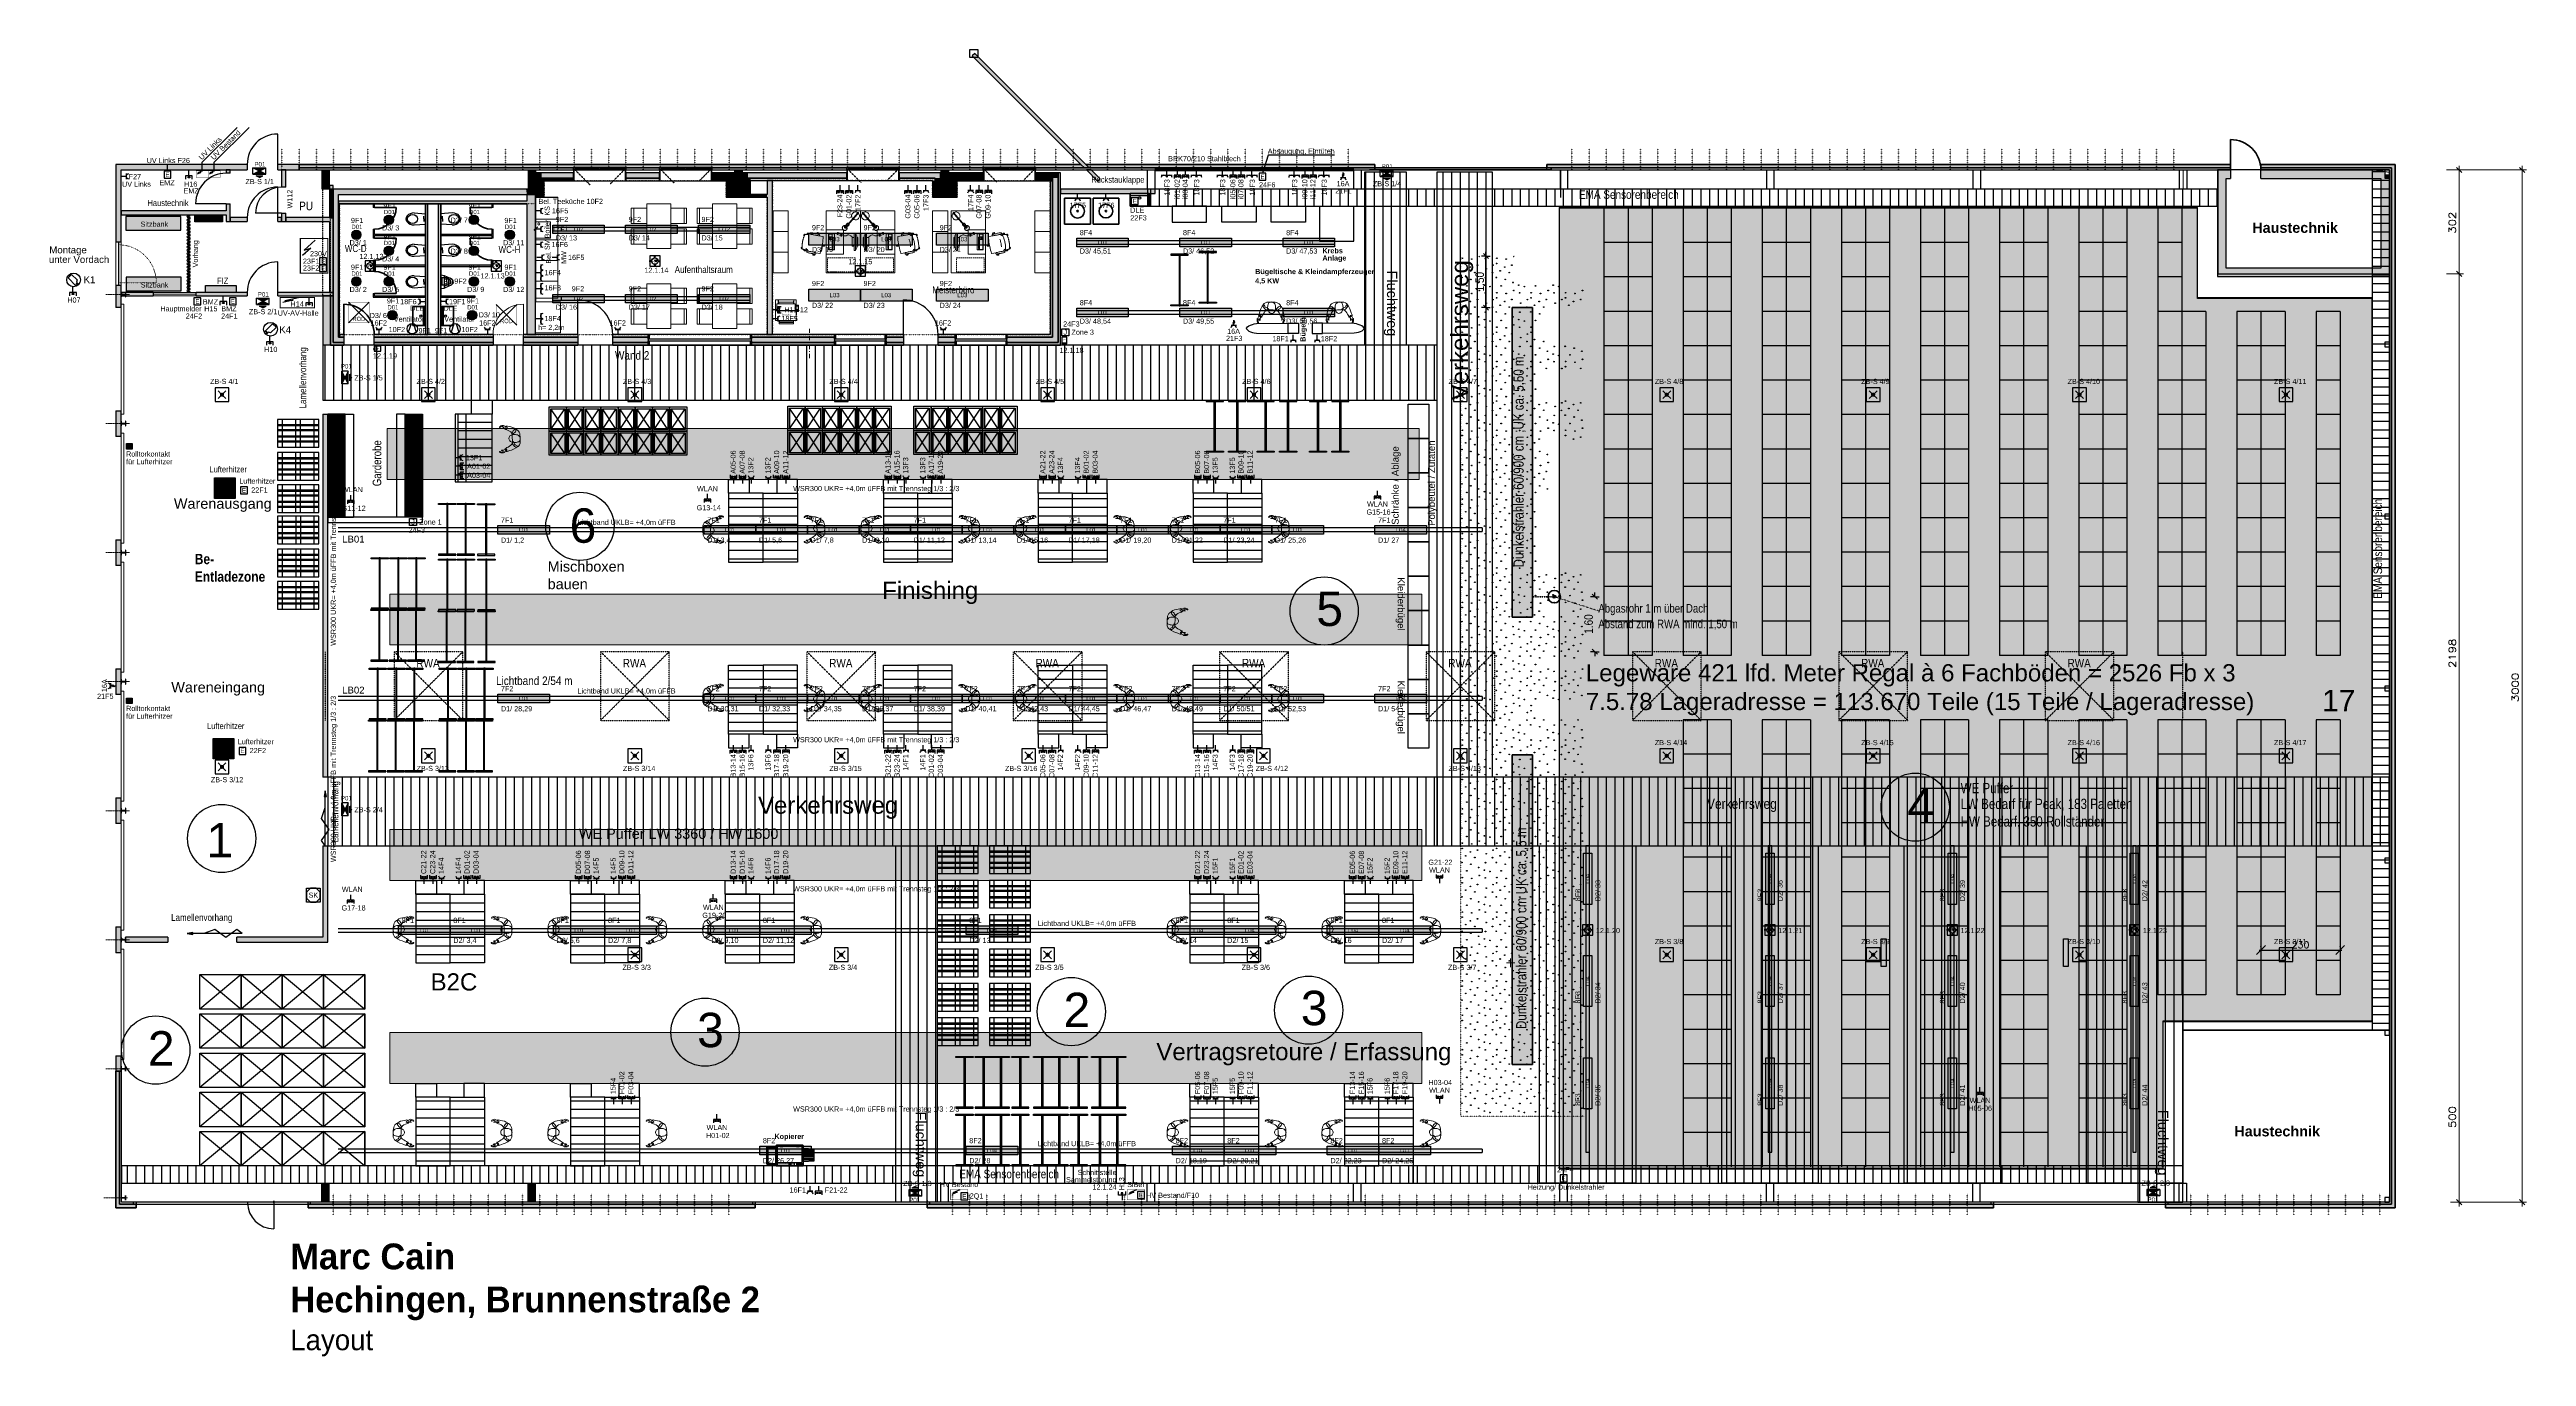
# Model space of a CAD drawing. Header units: millimetres. Extents: x 71769 to 78969, y 7991 to 11789.
import ezdxf
from ezdxf.enums import TextEntityAlignment as Align

# ---------------------------------------------------------------- set-up
doc = ezdxf.new("R2010")
doc.units = ezdxf.units.MM
doc.header["$LTSCALE"] = 5
doc.header["$MEASUREMENT"] = 0
for name, pattern in [('AUSGEZOGEN', [0]), ('LINIE_2', [0.0027, 0.002, -0.0007]), ('LINIE_5', [1.1, 0.8, -0.1, 0.1, -0.1]), ('LINIE_9', [0.1, 0, -0.1])]:
    doc.linetypes.add(name, pattern=pattern)
doc.layers.get('0').update_dxf_attribs({"linetype": 'CONTINUOUS'})
doc.layers.get('Defpoints').update_dxf_attribs({"linetype": 'CONTINUOUS'})
for name, color, linetype, lineweight in [('200_ERDGESCHOSS#0', 7, 'AUSGEZOGEN', 25), ('200_ERDGESCHOSS#Fensterbrüstung', 7, 'AUSGEZOGEN', 13), ('200_ERDGESCHOSS#Maßlinie 1_100', 7, 'AUSGEZOGEN', 18), ('200_ERDGESCHOSS#Möblierung', 7, 'AUSGEZOGEN', 13), ('200_ERDGESCHOSS#Sanitär', 7, 'AUSGEZOGEN', 13), ('200_ERDGESCHOSS#Türen', 7, 'AUSGEZOGEN', 25), ('200_ERDGESCHOSS#Wand Trockenbau Detail', 7, 'AUSGEZOGEN', 25), ('201_EG - Flächen#Maßlinie 1_100', 7, 'AUSGEZOGEN', 18), ('203_Kabelrinnen und Heizplatten#Allgemein', 7, 'AUSGEZOGEN', 18), ('203_Kabelrinnen und Heizplatten#Maßlinie 1_100', 7, 'AUSGEZOGEN', 18), ('204_180704_Marc Cain Einrichtung#Allgemein', 7, 'AUSGEZOGEN', 18), ('204_180704_Marc Cain Einrichtung#Maßlinie 1_100', 7, 'AUSGEZOGEN', 18), ('204_180704_Marc Cain Einrichtung#XR$10$6400-M1-1350', 7, 'AUSGEZOGEN', 13), ('4501_180704 Layout Brunnenstraße HCH.dwg#0', 7, 'AUSGEZOGEN', 25), ('4501_180704 Layout Brunnenstraße HCH.dwg#001 Standard-XFT_Con', 7, 'AUSGEZOGEN', 13), ('4501_180704 Layout Brunnenstraße HCH.dwg#0_1', 7, 'AUSGEZOGEN', 25), ('4501_180704 Layout Brunnenstraße HCH.dwg#200_ERDGESCHOSS#0', 7, 'AUSGEZOGEN', 25), ('4501_180704 Layout Brunnenstraße HCH.dwg#Allgemein', 7, 'AUSGEZOGEN', 25), ('4501_180704 Layout Brunnenstraße HCH.dwg#Bemassung', 7, 'AUSGEZOGEN', 13), ('4501_180704 Layout Brunnenstraße HCH.dwg#Fensterbrüstung', 7, 'AUSGEZOGEN', 13), ('4501_180704 Layout Brunnenstraße HCH.dwg#LIEGE1', 7, 'AUSGEZOGEN', 13), ('4501_180704 Layout Brunnenstraße HCH.dwg#Maßlinie 1_100', 7, 'AUSGEZOGEN', 18), ('4501_180704 Layout Brunnenstraße HCH.dwg#Text_1_50', 7, 'AUSGEZOGEN', 13), ('4501_180704 Layout Brunnenstraße HCH.dwg#Türen', 7, 'AUSGEZOGEN', 25), ('4501_180704 Layout Brunnenstraße HCH.dwg#XR$10$6400-M1-1350', 7, 'AUSGEZOGEN', 13), ('4501_180704 Layout Brunnenstraße HCH.dwg#XR$16$001_Standard-XFT_Con', 7, 'AUSGEZOGEN', 25), ('Standard', 7, 'AUSGEZOGEN', 25)]:
    doc.layers.add(name, color=color, linetype=linetype, lineweight=lineweight)
for name, color, linetype in [('A_E_Solid_ELT', 50, 'CONTINUOUS'), ('BEM', 3, 'CONTINUOUS'), ('Bemassung', 3, 'CONTINUOUS'), ('E_BEL', 1, 'CONTINUOUS'), ('E_BEL_SIBE', 6, 'CONTINUOUS'), ('E_EI_IN', 5, 'CONTINUOUS'), ('E_EI_IN_KNX', 150, 'CONTINUOUS'), ('E_LF_BR', 5, 'CONTINUOUS'), ('E_LF_KR', 7, 'CONTINUOUS'), ('E_REVÖ', 41, 'CONTINUOUS'), ('E_SI_EDV', 3, 'CONTINUOUS'), ('E_SI_VIDEO', 3, 'CONTINUOUS'), ('E_VER_AV', 5, 'CONTINUOUS'), ('E_VER_EDV', 3, 'CONTINUOUS'), ('LIEGE1', 1, 'CONTINUOUS')]:
    doc.layers.add(name, color=color, linetype=linetype)
doc.styles.add('ARIAL', font='arial.ttf')
doc.styles.add('ELT', font='isocp.shx', dxfattribs={"width": 0.8})
doc.styles.add('GREEKS', font='greeks.shx')
doc.styles.add('Romans', font='Romans.shx')
doc.styles.get("Standard").update_dxf_attribs({"font": 'arial.ttf', "height": 20})
doc.dimstyles.new('Moskau_klein', dxfattribs={"dimtxt": 20, "dimasz": 10, "dimexe": 10, "dimexo": 40, "dimgap": 5, "dimtad": 1, "dimdec": 1, "dimrnd": 0.0025, "dimzin": 12, "dimdsep": 46, "dimtxsty": 'Romans', "dimblk": 'OBLIQUE', "dimcen": 0.25, "dimdle": 5, "dimclrt": 7, "dimazin": 0, "dimtfac": 1, "dimtdec": 1, "dimtmove": 2, "dimatfit": 2, "dimfxl": 1, "dimtolj": 1, "dimtzin": 0, "dimarcsym": 0})

# ---------------------------------------------------------------- blocks, each defined once
blk = doc.blocks.new('LED Leuchte')
at = {"true_color": 0xf8f6b0}
h = blk.add_hatch(color=51, dxfattribs=at)
h.dxf.hatch_style = 1
h.paths.add_polyline_path([(0.5, 1), (-0.5, 1), (-0.5, 0), (0.5, 0)])
blk.add_lwpolyline([(-0.5, 0), (-0.5, 1), (0.5, 1), (0.5, 0), (-0.5, 0)])
at = {"style": 'ARIAL'}
for tag, p in [('LED', (0, 0.5)), ('SCHALTKREIS', (-0.009, -0.517)), ('STROMKREIS', (-0.009, -0.337)), ('FREI1', (-0.009, -0.697)), ('FREI2', (-0.009, -0.889)), ('FREI3', (-0.009, -1.057))]:
    blk.add_attdef(tag, text='', height=0.15, dxfattribs=at).set_placement(p, align=Align.MIDDLE_CENTER)
blk.add_attdef('TYP', text='', height=0.15, dxfattribs=at).set_placement((-0.009, -0.157), align=Align.MIDDLE)
blk = doc.blocks.new('Hinweisleuchte 2')
for p, q in [((0.062, 0.25), (-0.062, 0)), ((0.062, 0), (-0.062, 0.25)), ((-0.062, 0), (-0.062, 0.25)), ((0.062, 0.25), (-0.062, 0.25)), ((0.062, 0), (-0.062, 0)), ((0.062, 0.001), (0.062, 0.25)), ((0.125, 0.125), (0.094, 0.188)), ((0.094, 0.062), (0.094, 0.188)), ((0.125, 0.125), (0.094, 0.062))]:
    blk.add_line(p, q)
for points in [[(-0.062, 0), (0, 0.125), (-0.062, 0.25)], [(0.062, 0), (0, 0.125), (0.062, 0.25)], [(0.094, 0.188), (0.094, 0.062), (0.125, 0.125)]]:
    blk.add_solid(points)
at = {"style": 'ARIAL'}
for tag, p in [('SCHALTKREIS', (-0.009, -0.517)), ('STROMKREIS', (-0.009, -0.337)), ('FREI1', (-0.009, -0.697)), ('FREI2', (-0.009, -0.889)), ('FREI3', (-0.009, -1.057))]:
    blk.add_attdef(tag, text='', height=0.15, dxfattribs=at).set_placement(p, align=Align.MIDDLE_CENTER)
blk.add_attdef('TYP', text='', height=0.15, dxfattribs=at).set_placement((-0.009, -0.157), align=Align.MIDDLE)
blk = doc.blocks.new('Elektroanschluss')
for p, q in [((0.1, 0.2), (-0.1, 0.2)), ((-0.1, 0.2), (-0.1, 0)), ((-0.1, 0), (0.1, 0)), ((0.1, 0), (0.1, 0.2))]:
    blk.add_line(p, q)
at = {"style": 'ARIAL'}
blk.add_text('E', height=0.13, dxfattribs=at).set_placement((0, 0.1), align=Align.MIDDLE)
for tag, p in [('SCHALTKREIS', (-0.009, -0.517)), ('STROMKREIS', (-0.009, -0.337)), ('FREI1', (-0.009, -0.697)), ('FREI2', (-0.009, -0.877)), ('FREI3', (-0.009, -1.057))]:
    blk.add_attdef(tag, text='', height=0.15, dxfattribs=at).set_placement(p, align=Align.MIDDLE_CENTER)
blk.add_attdef('TYP', text='', height=0.15, dxfattribs=at).set_placement((-0.009, -0.157), align=Align.MIDDLE)
blk = doc.blocks.new('Verteilerplatz')
for p, q in [((-0.119, 0.727), (-0.421, 0.506)), ((0.034, 0.955), (-0.361, 0.666)), ((-0.361, 0.666), (-0.119, 0.727))]:
    blk.add_line(p, q)
at = {"const_width": 0.03}
blk.add_lwpolyline([(-0.5, 0), (-0.5, 1), (0.5, 1), (0.5, 0), (-0.5, 0)], dxfattribs=at)
blk.add_solid([(-0.421, 0.506), (-0.303, 0.557), (-0.343, 0.603)])
at = {"style": 'ARIAL'}
for tag, p in [('SCHALTKREIS', (-0.009, -0.517)), ('STROMKREIS', (-0.009, -0.337)), ('FREI1', (-0.009, -0.697)), ('FREI2', (-0.009, -0.877)), ('FREI3', (-0.009, -1.057))]:
    blk.add_attdef(tag, text='', height=0.15, dxfattribs=at).set_placement(p, align=Align.MIDDLE_CENTER)
blk.add_attdef('TYP', text='', height=0.15, dxfattribs=at).set_placement((-0.009, -0.157), align=Align.MIDDLE)
blk = doc.blocks.new('*U696')
for p, q in [((0, -0.151), (0, 0)), ((-0.079, -0.151), (0.079, -0.151))]:
    blk.add_line(p, q)
blk.add_arc((0, -0.234), 0.0828, 8.44365, 171.55635)
at = {"style": 'ARIAL'}
blk.add_attdef('FREI1', text='', height=0.15, dxfattribs=at).set_placement((0.167, -0.074), align=Align.MIDDLE_LEFT)
for tag, p in [('SCHALTKREIS', (0, -0.56)), ('STROMKREIS', (0, -0.78)), ('TYP', (0, -0.341)), ('LEISTUNG', (0, -1)), ('FREI2', (0, -1.219))]:
    blk.add_attdef(tag, text='', height=0.15, dxfattribs=at).set_placement(p, align=Align.MIDDLE_CENTER)
blk = doc.blocks.new('*U710')
blk.add_line((0, -0.151), (0, 0))
at = {"color": 0, "linetype": 'ByBlock'}
for p in [(-0.161, -0.151), (0.002, -0.151)]:
    blk.add_line(p, (0.161, -0.151), dxfattribs=at)
for centre in [(-0.082, -0.234), (0.082, -0.234)]:
    blk.add_arc(centre, 0.0828, 8.44365, 171.55635, dxfattribs=at)
at = {"style": 'ARIAL'}
blk.add_attdef('FREI1', text='', height=0.15, dxfattribs=at).set_placement((0.167, -0.074), align=Align.MIDDLE_LEFT)
blk.add_attdef('TYP', text='', height=0.15, dxfattribs=at).set_placement((0, -0.341), align=Align.MIDDLE_CENTER)
blk = doc.blocks.new('*U698')
for p, q in [((-0.1, 0.251), (-0.1, 0.151)), ((-0.1, 0.151), (0.1, 0.151)), ((0, 0.151), (0, 0)), ((0.1, 0.151), (0.1, 0.251))]:
    blk.add_line(p, q)
at = {"color": 0, "linetype": 'ByBlock'}
for points in [[(-0.016, 0.183), (-0.064, 0.183), (-0.064, 0.212), (-0.016, 0.212)], [(0.064, 0.183), (0.016, 0.183), (0.016, 0.212), (0.064, 0.212)]]:
    blk.add_lwpolyline(points, close=True, dxfattribs=at)
at = {"style": 'ARIAL'}
for tag, p in [('SCHALTKREIS', (0, 0.805)), ('LEISTUNG', (0, 1.005)), ('FREI2', (0, 1.205)), ('STROMKREIS', (0, 0.605)), ('TYP', (0, 0.405))]:
    blk.add_attdef(tag, text='', height=0.15, dxfattribs=at).set_placement(p, align=Align.MIDDLE)
blk.add_attdef('FREI1', text='', height=0.15, dxfattribs=at).set_placement((0.167, 0.077), align=Align.MIDDLE_LEFT)
blk = doc.blocks.new('Hinweisleuchte 6')
for p, q in [((0.2, 0.2), (-0.2, 0.2)), ((-0.2, 0.2), (-0.2, -0.2)), ((0, 0), (-0.115, 0.115)), ((0, 0), (-0.115, -0.115)), ((0, 0), (0.115, 0.115)), ((0, 0), (0.115, -0.115)), ((0.2, -0.2), (0.2, 0.2)), ((-0.2, -0.2), (0.2, -0.2))]:
    blk.add_line(p, q)
for points in [[(-0.062, 0), (-0.058, -0.024), (-0.058, 0.024)], [(-0.058, 0.024), (-0.044, -0.044), (-0.044, 0.044)], [(-0.044, -0.044), (-0.058, 0.024), (-0.058, -0.024)], [(-0.044, 0.044), (0, 0), (0, 0.062)], [(0, 0), (-0.044, 0.044), (-0.044, -0.044)], [(0, 0), (-0.044, -0.044), (0.044, -0.044)], [(0.044, 0.044), (0, 0.062), (0, 0)], [(0, 0), (0.044, -0.044), (0.044, 0.044)], [(0.044, 0.044), (0.058, -0.024), (0.058, 0.024)], [(0.058, -0.024), (0.044, 0.044), (0.044, -0.044)], [(0.062, 0), (0.058, 0.024), (0.058, -0.024)], [(0, -0.062), (0.044, -0.044), (-0.044, -0.044)]]:
    blk.add_solid(points)
at = {"style": 'ARIAL'}
for tag, p in [('SCHALTKREIS', (0.002, -0.682)), ('STROMKREIS', (0.002, -0.502)), ('FREI1', (0.002, -0.862)), ('FREI2', (0.002, -1.054)), ('FREI3', (0.002, -1.222))]:
    blk.add_attdef(tag, text='', height=0.15, dxfattribs=at).set_placement(p, align=Align.MIDDLE_CENTER)
blk.add_attdef('TYP', text='', height=0.15, dxfattribs=at).set_placement((0.002, -0.322), align=Align.MIDDLE)
blk = doc.blocks.new('Präsenzmelder')
for p, q in [((0.1, 0.2), (-0.1, 0.2)), ((-0.1, 0.2), (-0.1, 0)), ((-0.1, 0.088), (-0.1, 0.112)), ((-0.062, 0.1), (-0.1, 0.112)), ((-0.062, 0.1), (-0.1, 0.088)), ((-0.1, 0), (0.1, 0)), ((-0.012, 0.2), (0.012, 0.2)), ((0, 0.162), (-0.012, 0.2)), ((0, 0.038), (-0.012, 0)), ((-0.012, 0), (0.012, 0)), ((0, 0.162), (0.012, 0.2)), ((0, 0.038), (0.012, 0)), ((0.021, 0.084), (0.001, 0.127)), ((0.001, 0.127), (0.021, 0.084)), ((0.023, 0.087), (0.005, 0.127)), ((0.019, 0.087), (0.037, 0.127)), ((0.021, 0.084), (0.041, 0.127)), ((0.041, 0.127), (0.021, 0.084)), ((0.062, 0.1), (0.1, 0.112)), ((0.062, 0.1), (0.1, 0.088)), ((0.1, 0), (0.1, 0.2)), ((0.1, 0.088), (0.1, 0.112))]:
    blk.add_line(p, q)
at = {"const_width": 0.006}
for points in [[(-0.042, 0.127), (-0.042, 0.07), (-0.042, 0.07)], [(0.001, 0.127), (0.001, 0.07), (0.001, 0.07)], [(0.041, 0.127), (0.041, 0.07), (0.041, 0.07)]]:
    blk.add_lwpolyline(points, dxfattribs=at)
blk.add_lwpolyline([(-0.042, 0.094), (-0.023, 0.094), (-0.023, 0.094, 0.766304), (-0.023, 0.124), (-0.023, 0.124), (-0.042, 0.124)], format="xyb", dxfattribs=at)
blk.add_circle((0, 0.1), 0.0625)
for points in [[(-0.1, 0.088), (-0.1, 0.112), (-0.062, 0.1)], [(-0.012, 0.2), (0.012, 0.2), (0, 0.162)], [(-0.012, 0), (0.012, 0), (0, 0.038)], [(0.018, 0.084), (0.023, 0.087), (-0.002, 0.127), (0.005, 0.127)], [(0.005, 0.127), (-0.001, 0.124), (0.024, 0.084), (0.018, 0.084)], [(0.005, 0.127), (-0.001, 0.124), (0.024, 0.084), (0.018, 0.084)], [(0.037, 0.127), (0.043, 0.124), (0.018, 0.084), (0.024, 0.084)], [(0.037, 0.127), (0.043, 0.124), (0.018, 0.084), (0.024, 0.084)], [(0.024, 0.084), (0.019, 0.087), (0.044, 0.127), (0.037, 0.127)], [(0.1, 0.088), (0.1, 0.112), (0.062, 0.1)]]:
    blk.add_solid(points)
at = {"style": 'ARIAL'}
for tag, p in [('SCHALTKREIS', (-0.009, -0.517)), ('STROMKREIS', (-0.009, -0.337)), ('FREI1', (-0.009, -0.697)), ('FREI2', (-0.009, -0.877)), ('FREI3', (-0.009, -1.057))]:
    blk.add_attdef(tag, text='', height=0.15, dxfattribs=at).set_placement(p, align=Align.MIDDLE_CENTER)
blk.add_attdef('TYP', text='', height=0.15, dxfattribs=at).set_placement((-0.009, -0.157), align=Align.MIDDLE)
blk = doc.blocks.new('*U705')
at = {"transparency": 33554687}
h = blk.add_hatch(dxfattribs=at)
h.set_pattern_fill('DOTS', color=256, scale=0.015, style=0)
h.set_pattern_definition([(0, (-52.290462, -35.547657), (0.01190625, 0.0238125), [0, -0.0238125])])
h.paths.add_polyline_path([(0.075, 0, 1), (-0.075, 0, 1)])
h = blk.add_hatch(color=2, dxfattribs=at)
h.dxf.hatch_style = 1
edge = h.paths.add_edge_path()
edge.add_arc((0, 0), 0.075, 0, 360)
at = {"layer": 'A_E_Solid_ELT', "true_color": 0xffffbd, "transparency": 33554687}
h = blk.add_hatch(dxfattribs=at)
h.set_pattern_fill('ANGLE', color=51)
h.set_pattern_definition([(0, (-55.317, -45.893), (0, 6.985), [5.08, -1.905]), (90, (-55.317, -45.893), (-6.985, 4e-16), [5.08, -1.905])])
h.paths.add_polyline_path([(-0.1, 0, 1), (0.1, 0, 1)])
at = {"transparency": 33554687}
blk.add_circle((0, 0), 0.075, dxfattribs=at)
blk = doc.blocks.new('Revi-Öffnung-Decke')
for p, q in [((-0.5, 1), (0.5, 0)), ((0.5, 1), (-0.5, 0))]:
    blk.add_line(p, q)
at = {"const_width": 0.01}
blk.add_lwpolyline([(-0.5, 0), (-0.5, 1), (0.5, 1), (0.5, 0), (-0.5, 0)], dxfattribs=at)
at = {"style": 'ARIAL'}
blk.add_text('RÖD', height=0.2, dxfattribs=at).set_placement((0, 0.09), align=Align.CENTER)
for tag, p in [('SCHALTKREIS', (0, -0.47)), ('STROMKREIS', (0, -0.29)), ('FREI1', (0, -0.65)), ('FREI2', (0, -0.83)), ('FREI3', (0, -1.01))]:
    blk.add_attdef(tag, text='', height=0.15, dxfattribs=at).set_placement(p, align=Align.MIDDLE_CENTER)
blk.add_attdef('TYP', text='', height=0.15, dxfattribs=at).set_placement((0, -0.11), align=Align.MIDDLE)
blk = doc.blocks.new('Domkamera')
for points in [[(-0.174, 0.019), (-0.124, 0.019), (-0.161, 0.074), (0.155, 0.074), (0.155, -0.074)], [(0.154, -0.074), (-0.068, -0.074), (-0.105, -0.019), (-0.174, -0.019), (-0.174, 0.019)]]:
    blk.add_lwpolyline(points)
blk.add_circle((0, 0), 0.2)
at = {"style": 'ARIAL'}
for tag, p in [('SCHALTKREIS', (-0.009, -0.717)), ('STROMKREIS', (-0.009, -0.537)), ('FREI1', (-0.009, -0.897)), ('FREI2', (-0.009, -1.077)), ('FREI3', (-0.009, -1.257))]:
    blk.add_attdef(tag, text='', height=0.15, dxfattribs=at).set_placement(p, align=Align.MIDDLE_CENTER)
blk.add_attdef('TYP', text='', height=0.15, dxfattribs=at).set_placement((-0.009, -0.357), align=Align.MIDDLE)
blk = doc.blocks.new('*U708')
for p, q in [((-0.1, 0.251), (-0.1, 0.151)), ((-0.1, 0.151), (0.1, 0.151)), ((0, 0.151), (0, 0)), ((0.1, 0.151), (0.1, 0.251))]:
    blk.add_line(p, q)
blk.add_lwpolyline([(0.024, 0.183), (-0.024, 0.183), (-0.024, 0.212), (0.024, 0.212)], close=True)
at = {"style": 'ARIAL'}
for tag, p in [('SCHALTKREIS', (0, 0.805)), ('LEISTUNG', (0, 1.005)), ('FREI2', (0, 1.205)), ('STROMKREIS', (0, 0.605)), ('TYP', (0, 0.405))]:
    blk.add_attdef(tag, text='', height=0.15, dxfattribs=at).set_placement(p, align=Align.MIDDLE)
blk.add_attdef('FREI1', text='', height=0.15, dxfattribs=at).set_placement((0.167, 0.077), align=Align.MIDDLE_LEFT)
blk = doc.blocks.new('EIB Taster')
for p, q in [((-0.125, 0.075), (-0.096, 0.075)), ((0.096, 0.15), (-0.096, 0.15)), ((-0.096, 0.15), (-0.096, 0)), ((-0.096, 0), (0.096, 0)), ((0.096, 0), (0.096, 0.15))]:
    blk.add_line(p, q)
blk.add_solid([(-0.096, 0.15), (-0.096, 0), (-0.054, 0.15), (-0.054, 0)])
at = {"style": 'ELT', "width": 0.8}
blk.add_attdef('TYP', text='', height=0.0858, dxfattribs=at).set_placement((0.021, 0.076), align=Align.MIDDLE_CENTER)
at = {"style": 'ARIAL'}
for tag, p in [('SCHALTKREIS', (0.015, -0.527)), ('STROMKREIS', (0.015, -0.347)), ('FREI1', (0.015, -0.707)), ('FREI2', (0.015, -0.887)), ('FREI3', (0.015, -1.067))]:
    blk.add_attdef(tag, text='', height=0.15, dxfattribs=at).set_placement(p, align=Align.MIDDLE_CENTER)
blk.add_attdef('TYP', text='', height=0.15, dxfattribs=at).set_placement((0.015, -0.167), align=Align.MIDDLE)
blk = doc.blocks.new('Steckdosenkombination')
for points in [[(-0.2, 0.117), (-0.083, 0), (0.083, 0), (0.2, 0.117), (0.2, 0.283), (0.083, 0.4), (-0.083, 0.4), (-0.2, 0.283)], [(-0.2, 0.4), (0.2, 0.4), (0.2, 0), (-0.2, 0)]]:
    blk.add_lwpolyline(points, close=True)
at = {"style": 'ARIAL'}
for tag, p in [('TYP', (0, 0.2)), ('SCHALTKREIS', (0, -0.33)), ('STROMKREIS', (0, -0.13)), ('LEISTUNG', (0, -0.53)), ('FREI1', (0, -0.73)), ('FREI2', (0, -0.93))]:
    blk.add_attdef(tag, text='', height=0.15, dxfattribs=at).set_placement(p, align=Align.MIDDLE_CENTER)
blk = doc.blocks.new('*U713')
blk.add_line((0, -0.151), (0, 0))
at = {"color": 0, "linetype": 'ByBlock'}
blk.add_line((-0.243, -0.151), (0.243, -0.151), dxfattribs=at)
for centre in [(-0.164, -0.234), (0, -0.234), (0.164, -0.234)]:
    blk.add_arc(centre, 0.0828, 8.44365, 171.55635, dxfattribs=at)
at = {"style": 'ARIAL'}
blk.add_attdef('FREI1', text='', height=0.15, dxfattribs=at).set_placement((0.167, -0.074), align=Align.MIDDLE_LEFT)
blk.add_attdef('TYP', text='', height=0.15, dxfattribs=at).set_placement((0, -0.341), align=Align.MIDDLE_CENTER)
blk = doc.blocks.new('Lüfter')
for p, q in [((-0.035, 0.146), (-0.115, -0.096)), ((0.035, 0.146), (0.115, -0.096))]:
    blk.add_line(p, q)
blk.add_circle((0, 0), 0.15)
at = {"style": 'ARIAL'}
for tag, p in [('SCHALTKREIS', (-0.009, -0.667)), ('STROMKREIS', (-0.009, -0.487)), ('FREI1', (-0.009, -0.847)), ('FREI2', (-0.009, -1.027)), ('FREI3', (-0.009, -1.207))]:
    blk.add_attdef(tag, text='', height=0.15, dxfattribs=at).set_placement(p, align=Align.MIDDLE_CENTER)
blk.add_attdef('TYP', text='', height=0.15, dxfattribs=at).set_placement((-0.009, -0.307), align=Align.MIDDLE)
blk = doc.blocks.new('Thermostat')
for p, q in [((-0.1, 0.2), (0.1, 0.2)), ((-0.1, 0), (-0.1, 0.2)), ((0.1, 0), (-0.1, 0)), ((0.1, 0.2), (0.1, 0))]:
    blk.add_line(p, q)
at = {"style": 'GREEKS', "width": 0.998706}
blk.add_attdef('TYP', text='', height=0.0858, dxfattribs=at).set_placement((0.001, 0.101), align=Align.MIDDLE_CENTER)
at = {"style": 'ARIAL'}
for tag, p in [('SCHALTKREIS', (-0.009, -0.337)), ('STROMKREIS', (-0.009, -0.157)), ('FREI1', (-0.009, -0.517)), ('FREI2', (-0.009, -0.697)), ('FREI3', (-0.009, -0.877))]:
    blk.add_attdef(tag, text='', height=0.15, dxfattribs=at).set_placement(p, align=Align.MIDDLE_CENTER)
blk = doc.blocks.new('CEE Steckdose')
for p, q in [((-0.079, 0.083), (0.079, 0.083)), ((-0.028, 0.155), (0.028, 0.211)), ((-0.028, 0.13), (0.028, 0.187)), ((-0.028, 0.106), (0.028, 0.162)), ((0, 0.083), (0, 0.234))]:
    blk.add_line(p, q)
blk.add_arc((0, 0), 0.0828, 8.44365, 171.55635)
at = {"style": 'ARIAL'}
for tag, p in [('SCHALTKREIS', (-0.009, -0.517)), ('STROMKREIS', (-0.009, -0.337)), ('FREI1', (-0.009, -0.697)), ('FREI2', (-0.009, -0.877)), ('FREI3', (-0.009, -1.057))]:
    blk.add_attdef(tag, text='', height=0.15, dxfattribs=at).set_placement(p, align=Align.MIDDLE_CENTER)
blk.add_attdef('TYP', text='', height=0.15, dxfattribs=at).set_placement((-0.009, -0.157), align=Align.MIDDLE)
blk = doc.blocks.new('Magnetkontakt')
blk.add_hatch(color=256).paths.add_polyline_path([(-0.08, 0.16), (0.08, 0.16), (0.08, 0), (-0.08, 0)])
blk.add_lwpolyline([(-0.08, 0.16), (0.08, 0.16), (0.08, 0), (-0.08, 0)], close=True)
for points in [[(-0.08, 0), (0.08, 0.16)], [(-0.08, 0.16), (0.08, 0)]]:
    blk.add_lwpolyline(points)
at = {"style": 'ARIAL'}
for tag, p in [('SCHALTKREIS', (-0.009, -0.517)), ('STROMKREIS', (-0.009, -0.337)), ('FREI1', (-0.009, -0.697)), ('FREI2', (-0.009, -0.877)), ('FREI3', (-0.009, -1.057))]:
    blk.add_attdef(tag, text='', height=0.15, dxfattribs=at).set_placement(p, align=Align.MIDDLE_CENTER)
blk.add_attdef('TYP', text='', height=0.15, dxfattribs=at).set_placement((-0.009, -0.157), align=Align.MIDDLE)
blk = doc.blocks.new('_Oblique')
at = {"layer": 'Bemassung', "color": 0, "lineweight": -2}
blk.add_line((-1.27, -1.27), (1.27, 1.27), dxfattribs=at)
blk = doc.blocks.new('*D721')
at = {"color": 0, "lineweight": -2, "transparency": 16777216}
for p, q in [((102650.6, 11306.3), (102650.6, 11306.8)), ((102880.6, 11306.3), (102880.6, 11306.8)), ((102645.6, 11296.8), (102885.6, 11296.8))]:
    blk.add_line(p, q, dxfattribs=at)
at = {"layer": 'Defpoints', "color": 0, "lineweight": 30, "transparency": 16777216}
for p in [(102650.6, 11266.3), (102880.6, 11296.8), (102880.6, 11266.3)]:
    blk.add_point(p, dxfattribs=at)
at = {"color": 0, "lineweight": -2, "transparency": 16777216, "xscale": 10, "yscale": 10, "zscale": 10, "rotation": 180}
blk.add_blockref('_Oblique', (102650.6, 11296.8), dxfattribs=at)
at = {"color": 0, "lineweight": -2, "transparency": 16777216, "xscale": 10, "yscale": 10, "zscale": 10}
blk.add_blockref('_Oblique', (102880.6, 11296.8), dxfattribs=at)
at = {"color": 7, "transparency": 16777216, "insert": (102765.6, 11311.8), "char_height": 20, "attachment_point": 5, "style": 'Romans'}
blk.add_mtext('\\A1;230', dxfattribs=at)
blk = doc.blocks.new('lw')
at = {"lineweight": 30}
blk.add_lwpolyline([(100610.1, 13452.91), (100610.1, 10660.71), (102366.1, 10660.71), (102366.2, 11088.71), (102974.2, 11088.71), (102974.2, 13189.91), (102507.4, 13189.91), (102465.92, 13189.91), (102465.92, 13452.91)], close=True, dxfattribs=at)
at = {"layer": 'LIEGE1'}
for p, q in [((100740.6, 13452.91), (100740.6, 12152.91)), ((100880.6, 13452.91), (100740.6, 13452.91)), ((100810.6, 13452.91), (100810.6, 12152.91)), ((100880.6, 13452.91), (100880.6, 12152.91)), ((100970.6, 13452.91), (100970.6, 12152.91)), ((101110.6, 13452.91), (100970.6, 13452.91)), ((101040.6, 13452.91), (101040.6, 12152.91)), ((101110.6, 13452.91), (101110.6, 12152.91)), ((101200.6, 13452.91), (101200.6, 12152.91)), ((101340.6, 13452.91), (101200.6, 13452.91)), ((101270.6, 13452.91), (101270.6, 12152.91)), ((101340.6, 13452.91), (101340.6, 12152.91)), ((101430.6, 13452.91), (101430.6, 12152.91)), ((101570.6, 13452.91), (101430.6, 13452.91)), ((101500.6, 13452.91), (101500.6, 12152.91)), ((101570.6, 13452.91), (101570.6, 12152.91)), ((101660.6, 13452.91), (101660.6, 12152.91)), ((101800.6, 13452.91), (101660.6, 13452.91)), ((101730.6, 13452.91), (101730.6, 12152.91)), ((101800.6, 13452.91), (101800.6, 12152.91)), ((101890.6, 13452.91), (101890.6, 12152.91)), ((102030.6, 13452.91), (101890.6, 13452.91)), ((101960.6, 13452.91), (101960.6, 12152.91)), ((102030.6, 13452.91), (102030.6, 12152.91)), ((102120.6, 13452.91), (102120.6, 12152.91)), ((102260.6, 13452.91), (102120.6, 13452.91)), ((102190.6, 13452.91), (102190.6, 12152.91)), ((102260.6, 13452.91), (102260.6, 12152.91)), ((102350.6, 13452.91), (102350.6, 12152.91)), ((102420.6, 13452.91), (102350.6, 13452.91)), ((102420.6, 13452.91), (102420.6, 12152.91)), ((100880.6, 13352.91), (100740.6, 13352.91)), ((100880.6, 13352.91), (100740.6, 13352.91)), ((101110.6, 13352.91), (100970.6, 13352.91)), ((101110.6, 13352.91), (100970.6, 13352.91)), ((101340.6, 13352.91), (101200.6, 13352.91)), ((101340.6, 13352.91), (101200.6, 13352.91)), ((101570.6, 13352.91), (101430.6, 13352.91)), ((101570.6, 13352.91), (101430.6, 13352.91)), ((101800.6, 13352.91), (101660.6, 13352.91)), ((101800.6, 13352.91), (101660.6, 13352.91)), ((102030.6, 13352.91), (101890.6, 13352.91)), ((102030.6, 13352.91), (101890.6, 13352.91)), ((102260.6, 13352.91), (102120.6, 13352.91)), ((102260.6, 13352.91), (102120.6, 13352.91)), ((102420.6, 13352.91), (102350.6, 13352.91)), ((102420.6, 13352.91), (102350.6, 13352.91)), ((100880.6, 13252.91), (100740.6, 13252.91)), ((101110.6, 13252.91), (100970.6, 13252.91)), ((101340.6, 13252.91), (101200.6, 13252.91)), ((101570.6, 13252.91), (101430.6, 13252.91)), ((101800.6, 13252.91), (101660.6, 13252.91)), ((102030.6, 13252.91), (101890.6, 13252.91)), ((102260.6, 13252.91), (102120.6, 13252.91)), ((102420.6, 13252.91), (102350.6, 13252.91)), ((100880.6, 13152.91), (100740.6, 13152.91)), ((101110.6, 13152.91), (100970.6, 13152.91)), ((101340.6, 13152.91), (101200.6, 13152.91)), ((101570.6, 13152.91), (101430.6, 13152.91)), ((101800.6, 13152.91), (101660.6, 13152.91)), ((102030.6, 13152.91), (101890.6, 13152.91)), ((102260.6, 13152.91), (102120.6, 13152.91)), ((102490.6, 13152.91), (102350.6, 13152.91)), ((102490.6, 13152.91), (102490.6, 12152.91)), ((102580.6, 13152.91), (102580.6, 12152.91)), ((102720.6, 13152.91), (102580.6, 13152.91)), ((102650.6, 13152.91), (102650.6, 12152.91)), ((102720.6, 13152.91), (102720.6, 12152.91)), ((102810.6, 13152.91), (102810.6, 12152.91)), ((102880.6, 13152.91), (102810.6, 13152.91)), ((102880.6, 13152.91), (102880.6, 12152.91)), ((100880.6, 13052.91), (100740.6, 13052.91)), ((101110.6, 13052.91), (100970.6, 13052.91)), ((101340.6, 13052.91), (101200.6, 13052.91)), ((101570.6, 13052.91), (101430.6, 13052.91)), ((101800.6, 13052.91), (101660.6, 13052.91)), ((102030.6, 13052.91), (101890.6, 13052.91)), ((102260.6, 13052.91), (102120.6, 13052.91)), ((102490.6, 13052.91), (102350.6, 13052.91)), ((102720.6, 13052.91), (102580.6, 13052.91)), ((102880.6, 13052.91), (102810.6, 13052.91)), ((100880.6, 12952.91), (100740.6, 12952.91)), ((100880.6, 12952.91), (100740.6, 12952.91)), ((101110.6, 12952.91), (100970.6, 12952.91)), ((101110.6, 12952.91), (100970.6, 12952.91)), ((101340.6, 12952.91), (101200.6, 12952.91)), ((101340.6, 12952.91), (101200.6, 12952.91)), ((101570.6, 12952.91), (101430.6, 12952.91)), ((101570.6, 12952.91), (101430.6, 12952.91)), ((101800.6, 12952.91), (101660.6, 12952.91)), ((101800.6, 12952.91), (101660.6, 12952.91)), ((102030.6, 12952.91), (101890.6, 12952.91)), ((102030.6, 12952.91), (101890.6, 12952.91)), ((102260.6, 12952.91), (102120.6, 12952.91)), ((102260.6, 12952.91), (102120.6, 12952.91)), ((102490.6, 12952.91), (102350.6, 12952.91)), ((102490.6, 12952.91), (102350.6, 12952.91)), ((102720.6, 12952.91), (102580.6, 12952.91)), ((102720.6, 12952.91), (102580.6, 12952.91)), ((102880.6, 12952.91), (102810.6, 12952.91)), ((102880.6, 12952.91), (102810.6, 12952.91)), ((100880.6, 12852.91), (100740.6, 12852.91)), ((101110.6, 12852.91), (100970.6, 12852.91)), ((101340.6, 12852.91), (101200.6, 12852.91)), ((101570.6, 12852.91), (101430.6, 12852.91)), ((101800.6, 12852.91), (101660.6, 12852.91)), ((102030.6, 12852.91), (101890.6, 12852.91)), ((102260.6, 12852.91), (102120.6, 12852.91)), ((102490.6, 12852.91), (102350.6, 12852.91)), ((102720.6, 12852.91), (102580.6, 12852.91)), ((102880.6, 12852.91), (102810.6, 12852.91)), ((100880.6, 12752.91), (100740.6, 12752.91)), ((101110.6, 12752.91), (100970.6, 12752.91)), ((101340.6, 12752.91), (101200.6, 12752.91)), ((101570.6, 12752.91), (101430.6, 12752.91)), ((101800.6, 12752.91), (101660.6, 12752.91)), ((102030.6, 12752.91), (101890.6, 12752.91)), ((102260.6, 12752.91), (102120.6, 12752.91)), ((102490.6, 12752.91), (102350.6, 12752.91)), ((102720.6, 12752.91), (102580.6, 12752.91)), ((102880.6, 12752.91), (102810.6, 12752.91)), ((100880.6, 12652.91), (100740.6, 12652.91)), ((101110.6, 12652.91), (100970.6, 12652.91)), ((101340.6, 12652.91), (101200.6, 12652.91)), ((101570.6, 12652.91), (101430.6, 12652.91)), ((101800.6, 12652.91), (101660.6, 12652.91)), ((102030.6, 12652.91), (101890.6, 12652.91)), ((102260.6, 12652.91), (102120.6, 12652.91)), ((102490.6, 12652.91), (102350.6, 12652.91)), ((102720.6, 12652.91), (102580.6, 12652.91)), ((102880.6, 12652.91), (102810.6, 12652.91)), ((100880.6, 12552.91), (100740.6, 12552.91)), ((101110.6, 12552.91), (100970.6, 12552.91)), ((101340.6, 12552.91), (101200.6, 12552.91)), ((101570.6, 12552.91), (101430.6, 12552.91)), ((101800.6, 12552.91), (101660.6, 12552.91)), ((102030.6, 12552.91), (101890.6, 12552.91)), ((102260.6, 12552.91), (102120.6, 12552.91)), ((102490.6, 12552.91), (102350.6, 12552.91)), ((102720.6, 12552.91), (102580.6, 12552.91)), ((102880.6, 12552.91), (102810.6, 12552.91)), ((100880.6, 12452.91), (100740.6, 12452.91)), ((101110.6, 12452.91), (100970.6, 12452.91)), ((101340.6, 12452.91), (101200.6, 12452.91)), ((101570.6, 12452.91), (101430.6, 12452.91)), ((101800.6, 12452.91), (101660.6, 12452.91)), ((102030.6, 12452.91), (101890.6, 12452.91)), ((102260.6, 12452.91), (102120.6, 12452.91)), ((102490.6, 12452.91), (102350.6, 12452.91)), ((102720.6, 12452.91), (102580.6, 12452.91)), ((102880.6, 12452.91), (102810.6, 12452.91)), ((100880.6, 12352.91), (100740.6, 12352.91)), ((101110.6, 12352.91), (100970.6, 12352.91)), ((101340.6, 12352.91), (101200.6, 12352.91)), ((101570.6, 12352.91), (101430.6, 12352.91)), ((101800.6, 12352.91), (101660.6, 12352.91)), ((102030.6, 12352.91), (101890.6, 12352.91)), ((102260.6, 12352.91), (102120.6, 12352.91)), ((102490.6, 12352.91), (102350.6, 12352.91)), ((102720.6, 12352.91), (102580.6, 12352.91)), ((102880.6, 12352.91), (102810.6, 12352.91)), ((100880.6, 12252.91), (100740.6, 12252.91)), ((101110.6, 12252.91), (100970.6, 12252.91)), ((101340.6, 12252.91), (101200.6, 12252.91)), ((101570.6, 12252.91), (101430.6, 12252.91)), ((101800.6, 12252.91), (101660.6, 12252.91)), ((102030.6, 12252.91), (101890.6, 12252.91)), ((102260.6, 12252.91), (102120.6, 12252.91)), ((102490.6, 12252.91), (102350.6, 12252.91)), ((102720.6, 12252.91), (102580.6, 12252.91)), ((102880.6, 12252.91), (102810.6, 12252.91)), ((100880.6, 12152.91), (100740.6, 12152.91)), ((101110.6, 12152.91), (100970.6, 12152.91)), ((101340.6, 12152.91), (101200.6, 12152.91)), ((101570.6, 12152.91), (101430.6, 12152.91)), ((101800.6, 12152.91), (101660.6, 12152.91)), ((102030.6, 12152.91), (101890.6, 12152.91)), ((102260.6, 12152.91), (102120.6, 12152.91)), ((102490.6, 12152.91), (102350.6, 12152.91)), ((102720.6, 12152.91), (102580.6, 12152.91)), ((102880.6, 12152.91), (102810.6, 12152.91)), ((100970.6, 11966.26), (100970.6, 10666.26)), ((101110.6, 11966.26), (100970.6, 11966.26)), ((101040.6, 11966.26), (101040.6, 10666.26)), ((101110.6, 11966.26), (101110.6, 10666.26)), ((101200.6, 11966.26), (101200.6, 10666.26)), ((101340.6, 11966.26), (101200.6, 11966.26)), ((101270.6, 11966.26), (101270.6, 10666.26)), ((101340.6, 11966.26), (101340.6, 10666.26)), ((101430.6, 11966.26), (101430.6, 10666.26)), ((101570.6, 11966.26), (101430.6, 11966.26)), ((101500.6, 11966.26), (101500.6, 10666.26)), ((101570.6, 11966.26), (101570.6, 10666.26)), ((101660.6, 11966.26), (101660.6, 10666.26)), ((101800.6, 11966.26), (101660.6, 11966.26)), ((101730.6, 11966.26), (101730.6, 10666.26)), ((101800.6, 11966.26), (101800.6, 10666.26)), ((101890.6, 11966.26), (101890.6, 10666.26)), ((102030.6, 11966.26), (101890.6, 11966.26)), ((101960.6, 11966.26), (101960.6, 10666.26)), ((102030.6, 11966.26), (102030.6, 10666.26)), ((102120.6, 11966.26), (102120.6, 10666.26)), ((102260.6, 11966.26), (102120.6, 11966.26)), ((102190.6, 11966.26), (102190.6, 10666.26)), ((102260.6, 11966.26), (102260.6, 10666.26)), ((102350.6, 11966.26), (102350.6, 11166.26)), ((102490.6, 11966.26), (102350.6, 11966.26)), ((102420.6, 11966.26), (102420.6, 11166.26)), ((102490.6, 11966.26), (102490.6, 11166.26)), ((102580.6, 11966.26), (102580.6, 11166.26)), ((102720.6, 11966.26), (102580.6, 11966.26)), ((102650.6, 11966.26), (102650.6, 11166.26)), ((102720.6, 11966.26), (102720.6, 11166.26)), ((102810.6, 11966.26), (102810.6, 11166.26)), ((102880.6, 11966.26), (102810.6, 11966.26)), ((102880.6, 11966.26), (102880.6, 11166.26)), ((101110.6, 11866.26), (100970.6, 11866.26)), ((101340.6, 11866.26), (101200.6, 11866.26)), ((101570.6, 11866.26), (101430.6, 11866.26)), ((101800.6, 11866.26), (101660.6, 11866.26)), ((102030.6, 11866.26), (101890.6, 11866.26)), ((102260.6, 11866.26), (102120.6, 11866.26)), ((102490.6, 11866.26), (102350.6, 11866.26)), ((102720.6, 11866.26), (102580.6, 11866.26)), ((102880.6, 11866.26), (102810.6, 11866.26)), ((101110.6, 11766.26), (100970.6, 11766.26)), ((101340.6, 11766.26), (101200.6, 11766.26)), ((101570.6, 11766.26), (101430.6, 11766.26)), ((101800.6, 11766.26), (101660.6, 11766.26)), ((102030.6, 11766.26), (101890.6, 11766.26)), ((102260.6, 11766.26), (102120.6, 11766.26)), ((102490.6, 11766.26), (102350.6, 11766.26)), ((102720.6, 11766.26), (102580.6, 11766.26)), ((102880.6, 11766.26), (102810.6, 11766.26)), ((101110.6, 11666.26), (100970.6, 11666.26)), ((101340.6, 11666.26), (101200.6, 11666.26)), ((101570.6, 11666.26), (101430.6, 11666.26)), ((101800.6, 11666.26), (101660.6, 11666.26)), ((102030.6, 11666.26), (101890.6, 11666.26)), ((102260.6, 11666.26), (102120.6, 11666.26)), ((102490.6, 11666.26), (102350.6, 11666.26)), ((102720.6, 11666.26), (102580.6, 11666.26)), ((102880.6, 11666.26), (102810.6, 11666.26)), ((101110.6, 11566.26), (100970.6, 11566.26)), ((101340.6, 11566.26), (101200.6, 11566.26)), ((101570.6, 11566.26), (101430.6, 11566.26)), ((101800.6, 11566.26), (101660.6, 11566.26)), ((102030.6, 11566.26), (101890.6, 11566.26)), ((102260.6, 11566.26), (102120.6, 11566.26)), ((102490.6, 11566.26), (102350.6, 11566.26)), ((102720.6, 11566.26), (102580.6, 11566.26)), ((102880.6, 11566.26), (102810.6, 11566.26)), ((101110.6, 11466.26), (100970.6, 11466.26)), ((101340.6, 11466.26), (101200.6, 11466.26)), ((101570.6, 11466.26), (101430.6, 11466.26)), ((101800.6, 11466.26), (101660.6, 11466.26)), ((102030.6, 11466.26), (101890.6, 11466.26)), ((102260.6, 11466.26), (102120.6, 11466.26)), ((102490.6, 11466.26), (102350.6, 11466.26)), ((102720.6, 11466.26), (102580.6, 11466.26)), ((102880.6, 11466.26), (102810.6, 11466.26)), ((101110.6, 11366.26), (100970.6, 11366.26)), ((101110.6, 11366.26), (100970.6, 11366.26)), ((101340.6, 11366.26), (101200.6, 11366.26)), ((101340.6, 11366.26), (101200.6, 11366.26)), ((101570.6, 11366.26), (101430.6, 11366.26)), ((101570.6, 11366.26), (101430.6, 11366.26)), ((101800.6, 11366.26), (101660.6, 11366.26)), ((101800.6, 11366.26), (101660.6, 11366.26)), ((102030.6, 11366.26), (101890.6, 11366.26)), ((102030.6, 11366.26), (101890.6, 11366.26)), ((102260.6, 11366.26), (102120.6, 11366.26)), ((102260.6, 11366.26), (102120.6, 11366.26)), ((102490.6, 11366.26), (102350.6, 11366.26)), ((102490.6, 11366.26), (102350.6, 11366.26)), ((102720.6, 11366.26), (102580.6, 11366.26)), ((102720.6, 11366.26), (102580.6, 11366.26)), ((102880.6, 11366.26), (102810.6, 11366.26)), ((102880.6, 11366.26), (102810.6, 11366.26)), ((101110.6, 11266.26), (100970.6, 11266.26)), ((101340.6, 11266.26), (101200.6, 11266.26)), ((101570.6, 11266.26), (101430.6, 11266.26)), ((101800.6, 11266.26), (101660.6, 11266.26)), ((102030.6, 11266.26), (101890.6, 11266.26)), ((102260.6, 11266.26), (102120.6, 11266.26)), ((102490.6, 11266.26), (102350.6, 11266.26)), ((102720.6, 11266.26), (102580.6, 11266.26)), ((102880.6, 11266.26), (102810.6, 11266.26)), ((101110.6, 11166.26), (100970.6, 11166.26)), ((101340.6, 11166.26), (101200.6, 11166.26)), ((101570.6, 11166.26), (101430.6, 11166.26)), ((101800.6, 11166.26), (101660.6, 11166.26)), ((102030.6, 11166.26), (101890.6, 11166.26)), ((102260.6, 11166.26), (102120.6, 11166.26)), ((102490.6, 11166.26), (102350.6, 11166.26)), ((102720.6, 11166.26), (102580.6, 11166.26)), ((102880.6, 11166.26), (102810.6, 11166.26)), ((101110.6, 11066.26), (100970.6, 11066.26)), ((101340.6, 11066.26), (101200.6, 11066.26)), ((101570.6, 11066.26), (101430.6, 11066.26)), ((101800.6, 11066.26), (101660.6, 11066.26)), ((102030.6, 11066.26), (101890.6, 11066.26)), ((102260.6, 11066.26), (102120.6, 11066.26)), ((101110.6, 10966.26), (100970.6, 10966.26)), ((101340.6, 10966.26), (101200.6, 10966.26)), ((101570.6, 10966.26), (101430.6, 10966.26)), ((101800.6, 10966.26), (101660.6, 10966.26)), ((102030.6, 10966.26), (101890.6, 10966.26)), ((102260.6, 10966.26), (102120.6, 10966.26)), ((101110.6, 10866.26), (100970.6, 10866.26)), ((101340.6, 10866.26), (101200.6, 10866.26)), ((101570.6, 10866.26), (101430.6, 10866.26)), ((101800.6, 10866.26), (101660.6, 10866.26)), ((102030.6, 10866.26), (101890.6, 10866.26)), ((102260.6, 10866.26), (102120.6, 10866.26)), ((101110.6, 10766.26), (100970.6, 10766.26)), ((101340.6, 10766.26), (101200.6, 10766.26)), ((101570.6, 10766.26), (101430.6, 10766.26)), ((101800.6, 10766.26), (101660.6, 10766.26)), ((102030.6, 10766.26), (101890.6, 10766.26)), ((102260.6, 10766.26), (102120.6, 10766.26))]:
    blk.add_line(p, q, dxfattribs=at)
at = {"color": 7, "transparency": 33554687, "insert": (100687.83, 12127.56), "char_height": 50, "attachment_point": 1}
blk.add_mtext_dynamic_manual_height_columns('Legeware 421 lfd. Meter Regal à 6 Fachböden = 2526 Fb x 3^J7.5.78 Lageradresse = 113.670 Teile (15 Teile / Lageradresse)', width=2249.177, gutter_width=1, heights=[0], dxfattribs=at)
at = {"color": 7, "insert": (102828, 12052.91), "char_height": 62.5, "width": 3438.3295, "attachment_point": 1}
blk.add_mtext('17', dxfattribs=at)
dim = blk.add_linear_dim(base=(102880.6, 11296.78), p1=(102650.6, 11266.26), p2=(102880.6, 11266.26), dimstyle='Moskau_klein')
dim.commit()
dim.dimension.update_dxf_attribs({"geometry": '*D721', "text_midpoint": (102765.6, 11311.78)})

msp = doc.modelspace()

# ---------------------------------------------------------------- hatches: boundary and pattern name
at = {"lineweight": 30, "true_color": 0xadddf7, "transparency": 33554503}
h = msp.add_hatch(color=141, dxfattribs=at)
h.dxf.hatch_style = 1
h.paths.add_polyline_path([(76157.1, 11328.1), (76157.1, 8535.9), (77913.1, 8535.9), (77913.2, 8963.9), (78521.2, 8963.9), (78521.2, 11065.1), (78054.4, 11065.1), (78013, 11065.1), (78013, 11328.1)])
edge = h.paths.add_edge_path(flags=16)
edge.add_line((78357.6, 11028.1), (78357.6, 10028.1))
edge = h.paths.add_edge_path(flags=16)
edge.add_line((78357.6, 9841.4), (78357.6, 9041.4))
edge = h.paths.add_edge_path(flags=16)
edge.add_line((78427.6, 11028.1), (78427.6, 10028.1))
edge = h.paths.add_edge_path(flags=16)
edge.add_line((78427.6, 9841.4), (78427.6, 9041.4))
edge = h.paths.add_edge_path(flags=16)
edge.add_line((78427.6, 10928.1), (78357.6, 10928.1))
edge = h.paths.add_edge_path(flags=16)
edge.add_line((78427.6, 11028.1), (78357.6, 11028.1))
edge = h.paths.add_edge_path(flags=16)
edge.add_line((78427.6, 10728.1), (78357.6, 10728.1))
edge = h.paths.add_edge_path(flags=16)
edge.add_line((78427.6, 10828.1), (78357.6, 10828.1))
edge = h.paths.add_edge_path(flags=16)
edge.add_line((78427.6, 10828.1), (78357.6, 10828.1))
edge = h.paths.add_edge_path(flags=16)
edge.add_line((78427.6, 10428.1), (78357.6, 10428.1))
edge = h.paths.add_edge_path(flags=16)
edge.add_line((78427.6, 10528.1), (78357.6, 10528.1))
edge = h.paths.add_edge_path(flags=16)
edge.add_line((78427.6, 10628.1), (78357.6, 10628.1))
edge = h.paths.add_edge_path(flags=16)
edge.add_line((78427.6, 10128.1), (78357.6, 10128.1))
edge = h.paths.add_edge_path(flags=16)
edge.add_line((78427.6, 10228.1), (78357.6, 10228.1))
edge = h.paths.add_edge_path(flags=16)
edge.add_line((78427.6, 10328.1), (78357.6, 10328.1))
edge = h.paths.add_edge_path(flags=0)
edge.add_line((78427.6, 9841.4), (78357.6, 9841.4))
edge = h.paths.add_edge_path(flags=16)
edge.add_line((78427.6, 10028.1), (78357.6, 10028.1))
edge = h.paths.add_edge_path(flags=16)
edge.add_line((78427.6, 9641.4), (78357.6, 9641.4))
edge = h.paths.add_edge_path(flags=16)
edge.add_line((78427.6, 9741.4), (78357.6, 9741.4))
edge = h.paths.add_edge_path(flags=16)
edge.add_line((78427.6, 9341.4), (78357.6, 9341.4))
edge = h.paths.add_edge_path(flags=16)
edge.add_line((78427.6, 9441.4), (78357.6, 9441.4))
edge = h.paths.add_edge_path(flags=16)
edge.add_line((78427.6, 9541.4), (78357.6, 9541.4))
edge = h.paths.add_edge_path(flags=16)
edge.add_line((78427.6, 9241.4), (78357.6, 9241.4))
edge = h.paths.add_edge_path(flags=16)
edge.add_line((78427.6, 9141.4), (78357.6, 9141.4))
edge = h.paths.add_edge_path(flags=16)
edge.add_line((78427.6, 9241.4), (78357.6, 9241.4))
edge = h.paths.add_edge_path(flags=16)
edge.add_line((78127.6, 11028.1), (78127.6, 10028.1))
edge = h.paths.add_edge_path(flags=16)
edge.add_line((78127.6, 9841.4), (78127.6, 9041.4))
edge = h.paths.add_edge_path(flags=16)
edge.add_line((78197.6, 11028.1), (78197.6, 10028.1))
edge = h.paths.add_edge_path(flags=16)
edge.add_line((78197.6, 9841.4), (78197.6, 9041.4))
edge = h.paths.add_edge_path(flags=16)
edge.add_line((78267.6, 11028.1), (78267.6, 10028.1))
edge = h.paths.add_edge_path(flags=16)
edge.add_line((78267.6, 9841.4), (78267.6, 9041.4))
edge = h.paths.add_edge_path(flags=16)
edge.add_line((78267.6, 10928.1), (78127.6, 10928.1))
edge = h.paths.add_edge_path(flags=16)
edge.add_line((78267.6, 11028.1), (78127.6, 11028.1))
edge = h.paths.add_edge_path(flags=16)
edge.add_line((78267.6, 10728.1), (78127.6, 10728.1))
edge = h.paths.add_edge_path(flags=16)
edge.add_line((78267.6, 10828.1), (78127.6, 10828.1))
edge = h.paths.add_edge_path(flags=16)
edge.add_line((78267.6, 10828.1), (78127.6, 10828.1))
edge = h.paths.add_edge_path(flags=16)
edge.add_line((78267.6, 10428.1), (78127.6, 10428.1))
edge = h.paths.add_edge_path(flags=16)
edge.add_line((78267.6, 10528.1), (78127.6, 10528.1))
edge = h.paths.add_edge_path(flags=16)
edge.add_line((78267.6, 10628.1), (78127.6, 10628.1))
edge = h.paths.add_edge_path(flags=16)
edge.add_line((78267.6, 10128.1), (78127.6, 10128.1))
edge = h.paths.add_edge_path(flags=16)
edge.add_line((78267.6, 10228.1), (78127.6, 10228.1))
edge = h.paths.add_edge_path(flags=16)
edge.add_line((78267.6, 10328.1), (78127.6, 10328.1))
edge = h.paths.add_edge_path(flags=16)
edge.add_line((78267.6, 9841.4), (78127.6, 9841.4))
edge = h.paths.add_edge_path(flags=16)
edge.add_line((78267.6, 10028.1), (78127.6, 10028.1))
edge = h.paths.add_edge_path(flags=16)
edge.add_line((78267.6, 9641.4), (78127.6, 9641.4))
edge = h.paths.add_edge_path(flags=16)
edge.add_line((78267.6, 9741.4), (78127.6, 9741.4))
edge = h.paths.add_edge_path(flags=16)
edge.add_line((78267.6, 9341.4), (78127.6, 9341.4))
edge = h.paths.add_edge_path(flags=16)
edge.add_line((78267.6, 9441.4), (78127.6, 9441.4))
edge = h.paths.add_edge_path(flags=16)
edge.add_line((78267.6, 9541.4), (78127.6, 9541.4))
edge = h.paths.add_edge_path(flags=16)
edge.add_line((78267.6, 9241.4), (78127.6, 9241.4))
edge = h.paths.add_edge_path(flags=16)
edge.add_line((78267.6, 9141.4), (78127.6, 9141.4))
edge = h.paths.add_edge_path(flags=16)
edge.add_line((78267.6, 9241.4), (78127.6, 9241.4))
edge = h.paths.add_edge_path(flags=16)
edge.add_line((77897.6, 11328.1), (77897.6, 10028.1))
edge = h.paths.add_edge_path(flags=16)
edge.add_line((77897.6, 9841.4), (77897.6, 9041.4))
edge = h.paths.add_edge_path(flags=16)
edge.add_line((77967.6, 11328.1), (77967.6, 10028.1))
edge = h.paths.add_edge_path(flags=16)
edge.add_line((77967.6, 9841.4), (77967.6, 9041.4))
edge = h.paths.add_edge_path(flags=16)
edge.add_line((78037.6, 11028.1), (78037.6, 10028.1))
edge = h.paths.add_edge_path(flags=16)
edge.add_line((78037.6, 9841.4), (78037.6, 9041.4))
edge = h.paths.add_edge_path(flags=16)
edge.add_line((78037.6, 10928.1), (77897.6, 10928.1))
edge = h.paths.add_edge_path(flags=16)
edge.add_line((78037.6, 11028.1), (77897.6, 11028.1))
edge = h.paths.add_edge_path(flags=16)
edge.add_line((78037.6, 10728.1), (77897.6, 10728.1))
edge = h.paths.add_edge_path(flags=16)
edge.add_line((78037.6, 10828.1), (77897.6, 10828.1))
edge = h.paths.add_edge_path(flags=16)
edge.add_line((78037.6, 10828.1), (77897.6, 10828.1))
edge = h.paths.add_edge_path(flags=16)
edge.add_line((78037.6, 10428.1), (77897.6, 10428.1))
edge = h.paths.add_edge_path(flags=16)
edge.add_line((78037.6, 10528.1), (77897.6, 10528.1))
edge = h.paths.add_edge_path(flags=16)
edge.add_line((78037.6, 10628.1), (77897.6, 10628.1))
edge = h.paths.add_edge_path(flags=16)
edge.add_line((78037.6, 10128.1), (77897.6, 10128.1))
edge = h.paths.add_edge_path(flags=16)
edge.add_line((78037.6, 10228.1), (77897.6, 10228.1))
edge = h.paths.add_edge_path(flags=16)
edge.add_line((78037.6, 10328.1), (77897.6, 10328.1))
edge = h.paths.add_edge_path(flags=0)
edge.add_line((78037.6, 9841.4), (77897.6, 9841.4))
edge = h.paths.add_edge_path(flags=16)
edge.add_line((78037.6, 10028.1), (77897.6, 10028.1))
edge = h.paths.add_edge_path(flags=16)
edge.add_line((78037.6, 9641.4), (77897.6, 9641.4))
edge = h.paths.add_edge_path(flags=16)
edge.add_line((78037.6, 9741.4), (77897.6, 9741.4))
edge = h.paths.add_edge_path(flags=16)
edge.add_line((78037.6, 9341.4), (77897.6, 9341.4))
edge = h.paths.add_edge_path(flags=16)
edge.add_line((78037.6, 9441.4), (77897.6, 9441.4))
edge = h.paths.add_edge_path(flags=16)
edge.add_line((78037.6, 9541.4), (77897.6, 9541.4))
edge = h.paths.add_edge_path(flags=16)
edge.add_line((78037.6, 9241.4), (77897.6, 9241.4))
edge = h.paths.add_edge_path(flags=16)
edge.add_line((78037.6, 9141.4), (77897.6, 9141.4))
edge = h.paths.add_edge_path(flags=16)
edge.add_line((78037.6, 9241.4), (77897.6, 9241.4))
edge = h.paths.add_edge_path(flags=16)
edge.add_line((77667.6, 11328.1), (77667.6, 10028.1))
edge = h.paths.add_edge_path(flags=16)
edge.add_line((77667.6, 9841.4), (77667.6, 8541.4))
edge = h.paths.add_edge_path(flags=16)
edge.add_line((77737.6, 11328.1), (77737.6, 10028.1))
edge = h.paths.add_edge_path(flags=16)
edge.add_line((77737.6, 9841.4), (77737.6, 8541.4))
edge = h.paths.add_edge_path(flags=16)
edge.add_line((77807.6, 11328.1), (77807.6, 10028.1))
edge = h.paths.add_edge_path(flags=16)
edge.add_line((77807.6, 9841.4), (77807.6, 8541.4))
edge = h.paths.add_edge_path(flags=16)
edge.add_line((77807.6, 10928.1), (77667.6, 10928.1))
edge = h.paths.add_edge_path(flags=16)
edge.add_line((77807.6, 11028.1), (77667.6, 11028.1))
edge = h.paths.add_edge_path(flags=16)
edge.add_line((77807.6, 10728.1), (77667.6, 10728.1))
edge = h.paths.add_edge_path(flags=16)
edge.add_line((77807.6, 10828.1), (77667.6, 10828.1))
edge = h.paths.add_edge_path(flags=16)
edge.add_line((77807.6, 10828.1), (77667.6, 10828.1))
edge = h.paths.add_edge_path(flags=16)
edge.add_line((77807.6, 10428.1), (77667.6, 10428.1))
edge = h.paths.add_edge_path(flags=16)
edge.add_line((77807.6, 10528.1), (77667.6, 10528.1))
edge = h.paths.add_edge_path(flags=16)
edge.add_line((77807.6, 10628.1), (77667.6, 10628.1))
edge = h.paths.add_edge_path(flags=16)
edge.add_line((77807.6, 10128.1), (77667.6, 10128.1))
edge = h.paths.add_edge_path(flags=16)
edge.add_line((77807.6, 10228.1), (77667.6, 10228.1))
edge = h.paths.add_edge_path(flags=16)
edge.add_line((77807.6, 10328.1), (77667.6, 10328.1))
edge = h.paths.add_edge_path(flags=0)
edge.add_line((77807.6, 9841.4), (77667.6, 9841.4))
edge = h.paths.add_edge_path(flags=16)
edge.add_line((77807.6, 10028.1), (77667.6, 10028.1))
edge = h.paths.add_edge_path(flags=16)
edge.add_line((77807.6, 9641.4), (77667.6, 9641.4))
edge = h.paths.add_edge_path(flags=16)
edge.add_line((77807.6, 9741.4), (77667.6, 9741.4))
edge = h.paths.add_edge_path(flags=16)
edge.add_line((77807.6, 9341.4), (77667.6, 9341.4))
edge = h.paths.add_edge_path(flags=16)
edge.add_line((77807.6, 9441.4), (77667.6, 9441.4))
edge = h.paths.add_edge_path(flags=16)
edge.add_line((77807.6, 9541.4), (77667.6, 9541.4))
edge = h.paths.add_edge_path(flags=16)
edge.add_line((77807.6, 9241.4), (77667.6, 9241.4))
edge = h.paths.add_edge_path(flags=16)
edge.add_line((77807.6, 9141.4), (77667.6, 9141.4))
edge = h.paths.add_edge_path(flags=16)
edge.add_line((77807.6, 9241.4), (77667.6, 9241.4))
edge = h.paths.add_edge_path(flags=16)
edge.add_line((77807.6, 9041.4), (77667.6, 9041.4))
edge = h.paths.add_edge_path(flags=16)
edge.add_line((77437.6, 11328.1), (77437.6, 10028.1))
edge = h.paths.add_edge_path(flags=16)
edge.add_line((77437.6, 9841.4), (77437.6, 8541.4))
edge = h.paths.add_edge_path(flags=16)
edge.add_line((77507.6, 11328.1), (77507.6, 10028.1))
edge = h.paths.add_edge_path(flags=16)
edge.add_line((77507.6, 9841.4), (77507.6, 8541.4))
edge = h.paths.add_edge_path(flags=16)
edge.add_line((77577.6, 11328.1), (77577.6, 10028.1))
edge = h.paths.add_edge_path(flags=16)
edge.add_line((77577.6, 9841.4), (77577.6, 8541.4))
edge = h.paths.add_edge_path(flags=16)
edge.add_line((77577.6, 10928.1), (77437.6, 10928.1))
edge = h.paths.add_edge_path(flags=16)
edge.add_line((77577.6, 11028.1), (77437.6, 11028.1))
edge = h.paths.add_edge_path(flags=16)
edge.add_line((77577.6, 10728.1), (77437.6, 10728.1))
edge = h.paths.add_edge_path(flags=16)
edge.add_line((77577.6, 10828.1), (77437.6, 10828.1))
edge = h.paths.add_edge_path(flags=16)
edge.add_line((77577.6, 10828.1), (77437.6, 10828.1))
edge = h.paths.add_edge_path(flags=16)
edge.add_line((77577.6, 10428.1), (77437.6, 10428.1))
edge = h.paths.add_edge_path(flags=16)
edge.add_line((77577.6, 10528.1), (77437.6, 10528.1))
edge = h.paths.add_edge_path(flags=16)
edge.add_line((77577.6, 10628.1), (77437.6, 10628.1))
edge = h.paths.add_edge_path(flags=16)
edge.add_line((77577.6, 10128.1), (77437.6, 10128.1))
edge = h.paths.add_edge_path(flags=16)
edge.add_line((77577.6, 10228.1), (77437.6, 10228.1))
edge = h.paths.add_edge_path(flags=16)
edge.add_line((77577.6, 10328.1), (77437.6, 10328.1))
edge = h.paths.add_edge_path(flags=0)
edge.add_line((77577.6, 9841.4), (77437.6, 9841.4))
edge = h.paths.add_edge_path(flags=16)
edge.add_line((77577.6, 10028.1), (77437.6, 10028.1))
edge = h.paths.add_edge_path(flags=16)
edge.add_line((77577.6, 9641.4), (77437.6, 9641.4))
edge = h.paths.add_edge_path(flags=16)
edge.add_line((77577.6, 9741.4), (77437.6, 9741.4))
edge = h.paths.add_edge_path(flags=16)
edge.add_line((77577.6, 9341.4), (77437.6, 9341.4))
edge = h.paths.add_edge_path(flags=16)
edge.add_line((77577.6, 9441.4), (77437.6, 9441.4))
edge = h.paths.add_edge_path(flags=16)
edge.add_line((77577.6, 9541.4), (77437.6, 9541.4))
edge = h.paths.add_edge_path(flags=16)
edge.add_line((77577.6, 9241.4), (77437.6, 9241.4))
edge = h.paths.add_edge_path(flags=16)
edge.add_line((77577.6, 9141.4), (77437.6, 9141.4))
edge = h.paths.add_edge_path(flags=16)
edge.add_line((77577.6, 9241.4), (77437.6, 9241.4))
edge = h.paths.add_edge_path(flags=16)
edge.add_line((77577.6, 9041.4), (77437.6, 9041.4))
edge = h.paths.add_edge_path(flags=16)
edge.add_line((77207.6, 11328.1), (77207.6, 10028.1))
edge = h.paths.add_edge_path(flags=16)
edge.add_line((77207.6, 9841.4), (77207.6, 8541.4))
edge = h.paths.add_edge_path(flags=16)
edge.add_line((77277.6, 11328.1), (77277.6, 10028.1))
edge = h.paths.add_edge_path(flags=16)
edge.add_line((77277.6, 9841.4), (77277.6, 8541.4))
edge = h.paths.add_edge_path(flags=16)
edge.add_line((77347.6, 11328.1), (77347.6, 10028.1))
edge = h.paths.add_edge_path(flags=16)
edge.add_line((77347.6, 9841.4), (77347.6, 8541.4))
edge = h.paths.add_edge_path(flags=16)
edge.add_line((77347.6, 10928.1), (77207.6, 10928.1))
edge = h.paths.add_edge_path(flags=16)
edge.add_line((77347.6, 11028.1), (77207.6, 11028.1))
edge = h.paths.add_edge_path(flags=16)
edge.add_line((77347.6, 10728.1), (77207.6, 10728.1))
edge = h.paths.add_edge_path(flags=16)
edge.add_line((77347.6, 10828.1), (77207.6, 10828.1))
edge = h.paths.add_edge_path(flags=16)
edge.add_line((77347.6, 10828.1), (77207.6, 10828.1))
edge = h.paths.add_edge_path(flags=16)
edge.add_line((77347.6, 10428.1), (77207.6, 10428.1))
edge = h.paths.add_edge_path(flags=16)
edge.add_line((77347.6, 10528.1), (77207.6, 10528.1))
edge = h.paths.add_edge_path(flags=16)
edge.add_line((77347.6, 10628.1), (77207.6, 10628.1))
edge = h.paths.add_edge_path(flags=16)
edge.add_line((77347.6, 10128.1), (77207.6, 10128.1))
edge = h.paths.add_edge_path(flags=16)
edge.add_line((77347.6, 10228.1), (77207.6, 10228.1))
edge = h.paths.add_edge_path(flags=16)
edge.add_line((77347.6, 10328.1), (77207.6, 10328.1))
edge = h.paths.add_edge_path(flags=0)
edge.add_line((77347.6, 9841.4), (77207.6, 9841.4))
edge = h.paths.add_edge_path(flags=16)
edge.add_line((77347.6, 10028.1), (77207.6, 10028.1))
edge = h.paths.add_edge_path(flags=16)
edge.add_line((77347.6, 9641.4), (77207.6, 9641.4))
edge = h.paths.add_edge_path(flags=16)
edge.add_line((77347.6, 9741.4), (77207.6, 9741.4))
edge = h.paths.add_edge_path(flags=16)
edge.add_line((77347.6, 9341.4), (77207.6, 9341.4))
edge = h.paths.add_edge_path(flags=16)
edge.add_line((77347.6, 9441.4), (77207.6, 9441.4))
edge = h.paths.add_edge_path(flags=16)
edge.add_line((77347.6, 9541.4), (77207.6, 9541.4))
edge = h.paths.add_edge_path(flags=16)
edge.add_line((77347.6, 9241.4), (77207.6, 9241.4))
edge = h.paths.add_edge_path(flags=16)
edge.add_line((77347.6, 9141.4), (77207.6, 9141.4))
edge = h.paths.add_edge_path(flags=16)
edge.add_line((77347.6, 9241.4), (77207.6, 9241.4))
edge = h.paths.add_edge_path(flags=16)
edge.add_line((77347.6, 9041.4), (77207.6, 9041.4))
edge = h.paths.add_edge_path(flags=16)
edge.add_line((76977.6, 11328.1), (76977.6, 10028.1))
edge = h.paths.add_edge_path(flags=16)
edge.add_line((76977.6, 9841.4), (76977.6, 8541.4))
edge = h.paths.add_edge_path(flags=16)
edge.add_line((77047.6, 11328.1), (77047.6, 10028.1))
edge = h.paths.add_edge_path(flags=16)
edge.add_line((77047.6, 9841.4), (77047.6, 8541.4))
edge = h.paths.add_edge_path(flags=16)
edge.add_line((77117.6, 11328.1), (77117.6, 10028.1))
edge = h.paths.add_edge_path(flags=16)
edge.add_line((77117.6, 9841.4), (77117.6, 8541.4))
edge = h.paths.add_edge_path(flags=16)
edge.add_line((77117.6, 10928.1), (76977.6, 10928.1))
edge = h.paths.add_edge_path(flags=16)
edge.add_line((77117.6, 11028.1), (76977.6, 11028.1))
edge = h.paths.add_edge_path(flags=16)
edge.add_line((77117.6, 10728.1), (76977.6, 10728.1))
edge = h.paths.add_edge_path(flags=16)
edge.add_line((77117.6, 10828.1), (76977.6, 10828.1))
edge = h.paths.add_edge_path(flags=16)
edge.add_line((77117.6, 10828.1), (76977.6, 10828.1))
edge = h.paths.add_edge_path(flags=16)
edge.add_line((77117.6, 10428.1), (76977.6, 10428.1))
edge = h.paths.add_edge_path(flags=16)
edge.add_line((77117.6, 10528.1), (76977.6, 10528.1))
edge = h.paths.add_edge_path(flags=16)
edge.add_line((77117.6, 10628.1), (76977.6, 10628.1))
edge = h.paths.add_edge_path(flags=16)
edge.add_line((77117.6, 10128.1), (76977.6, 10128.1))
edge = h.paths.add_edge_path(flags=16)
edge.add_line((77117.6, 10228.1), (76977.6, 10228.1))
edge = h.paths.add_edge_path(flags=16)
edge.add_line((77117.6, 10328.1), (76977.6, 10328.1))
edge = h.paths.add_edge_path(flags=0)
edge.add_line((77117.6, 9841.4), (76977.6, 9841.4))
edge = h.paths.add_edge_path(flags=16)
edge.add_line((77117.6, 10028.1), (76977.6, 10028.1))
edge = h.paths.add_edge_path(flags=16)
edge.add_line((77117.6, 9641.4), (76977.6, 9641.4))
edge = h.paths.add_edge_path(flags=16)
edge.add_line((77117.6, 9741.4), (76977.6, 9741.4))
edge = h.paths.add_edge_path(flags=16)
edge.add_line((77117.6, 9341.4), (76977.6, 9341.4))
edge = h.paths.add_edge_path(flags=16)
edge.add_line((77117.6, 9441.4), (76977.6, 9441.4))
edge = h.paths.add_edge_path(flags=16)
edge.add_line((77117.6, 9541.4), (76977.6, 9541.4))
edge = h.paths.add_edge_path(flags=16)
edge.add_line((77117.6, 9241.4), (76977.6, 9241.4))
edge = h.paths.add_edge_path(flags=16)
edge.add_line((77117.6, 9141.4), (76977.6, 9141.4))
edge = h.paths.add_edge_path(flags=16)
edge.add_line((77117.6, 9241.4), (76977.6, 9241.4))
edge = h.paths.add_edge_path(flags=16)
edge.add_line((77117.6, 9041.4), (76977.6, 9041.4))
edge = h.paths.add_edge_path(flags=16)
edge.add_line((76747.6, 11328.1), (76747.6, 10028.1))
edge = h.paths.add_edge_path(flags=16)
edge.add_line((76747.6, 9841.4), (76747.6, 8541.4))
edge = h.paths.add_edge_path(flags=16)
edge.add_line((76817.6, 11328.1), (76817.6, 10028.1))
edge = h.paths.add_edge_path(flags=16)
edge.add_line((76817.6, 9841.4), (76817.6, 8541.4))
edge = h.paths.add_edge_path(flags=16)
edge.add_line((76887.6, 11328.1), (76887.6, 10028.1))
edge = h.paths.add_edge_path(flags=16)
edge.add_line((76887.6, 9841.4), (76887.6, 8541.4))
edge = h.paths.add_edge_path(flags=16)
edge.add_line((76887.6, 10928.1), (76747.6, 10928.1))
edge = h.paths.add_edge_path(flags=16)
edge.add_line((76887.6, 11028.1), (76747.6, 11028.1))
edge = h.paths.add_edge_path(flags=16)
edge.add_line((76887.6, 10728.1), (76747.6, 10728.1))
edge = h.paths.add_edge_path(flags=16)
edge.add_line((76887.6, 10828.1), (76747.6, 10828.1))
edge = h.paths.add_edge_path(flags=16)
edge.add_line((76887.6, 10828.1), (76747.6, 10828.1))
edge = h.paths.add_edge_path(flags=16)
edge.add_line((76887.6, 10428.1), (76747.6, 10428.1))
edge = h.paths.add_edge_path(flags=16)
edge.add_line((76887.6, 10528.1), (76747.6, 10528.1))
edge = h.paths.add_edge_path(flags=16)
edge.add_line((76887.6, 10628.1), (76747.6, 10628.1))
edge = h.paths.add_edge_path(flags=16)
edge.add_line((76887.6, 10128.1), (76747.6, 10128.1))
edge = h.paths.add_edge_path(flags=16)
edge.add_line((76887.6, 10228.1), (76747.6, 10228.1))
edge = h.paths.add_edge_path(flags=16)
edge.add_line((76887.6, 10328.1), (76747.6, 10328.1))
edge = h.paths.add_edge_path(flags=0)
edge.add_line((76887.6, 9841.4), (76747.6, 9841.4))
edge = h.paths.add_edge_path(flags=16)
edge.add_line((76887.6, 10028.1), (76747.6, 10028.1))
edge = h.paths.add_edge_path(flags=16)
edge.add_line((76887.6, 9641.4), (76747.6, 9641.4))
edge = h.paths.add_edge_path(flags=16)
edge.add_line((76887.6, 9741.4), (76747.6, 9741.4))
edge = h.paths.add_edge_path(flags=16)
edge.add_line((76887.6, 9341.4), (76747.6, 9341.4))
edge = h.paths.add_edge_path(flags=16)
edge.add_line((76887.6, 9441.4), (76747.6, 9441.4))
edge = h.paths.add_edge_path(flags=16)
edge.add_line((76887.6, 9541.4), (76747.6, 9541.4))
edge = h.paths.add_edge_path(flags=16)
edge.add_line((76887.6, 9241.4), (76747.6, 9241.4))
edge = h.paths.add_edge_path(flags=16)
edge.add_line((76887.6, 9141.4), (76747.6, 9141.4))
edge = h.paths.add_edge_path(flags=16)
edge.add_line((76887.6, 9241.4), (76747.6, 9241.4))
edge = h.paths.add_edge_path(flags=16)
edge.add_line((76887.6, 9041.4), (76747.6, 9041.4))
edge = h.paths.add_edge_path(flags=16)
edge.add_line((76517.6, 11328.1), (76517.6, 10028.1))
edge = h.paths.add_edge_path(flags=16)
edge.add_line((76517.6, 9841.4), (76517.6, 8541.4))
edge = h.paths.add_edge_path(flags=16)
edge.add_line((76587.6, 11328.1), (76587.6, 10028.1))
edge = h.paths.add_edge_path(flags=16)
edge.add_line((76587.6, 9841.4), (76587.6, 8541.4))
edge = h.paths.add_edge_path(flags=16)
edge.add_line((76657.6, 11328.1), (76657.6, 10028.1))
edge = h.paths.add_edge_path(flags=16)
edge.add_line((76657.6, 9841.4), (76657.6, 8541.4))
edge = h.paths.add_edge_path(flags=16)
edge.add_line((76657.6, 10928.1), (76517.6, 10928.1))
edge = h.paths.add_edge_path(flags=16)
edge.add_line((76657.6, 11028.1), (76517.6, 11028.1))
edge = h.paths.add_edge_path(flags=16)
edge.add_line((76657.6, 10728.1), (76517.6, 10728.1))
edge = h.paths.add_edge_path(flags=16)
edge.add_line((76657.6, 10828.1), (76517.6, 10828.1))
edge = h.paths.add_edge_path(flags=16)
edge.add_line((76657.6, 10828.1), (76517.6, 10828.1))
edge = h.paths.add_edge_path(flags=16)
edge.add_line((76657.6, 10428.1), (76517.6, 10428.1))
edge = h.paths.add_edge_path(flags=16)
edge.add_line((76657.6, 10528.1), (76517.6, 10528.1))
edge = h.paths.add_edge_path(flags=16)
edge.add_line((76657.6, 10628.1), (76517.6, 10628.1))
edge = h.paths.add_edge_path(flags=16)
edge.add_line((76657.6, 10128.1), (76517.6, 10128.1))
edge = h.paths.add_edge_path(flags=16)
edge.add_line((76657.6, 10228.1), (76517.6, 10228.1))
edge = h.paths.add_edge_path(flags=16)
edge.add_line((76657.6, 10328.1), (76517.6, 10328.1))
edge = h.paths.add_edge_path(flags=0)
edge.add_line((76657.6, 9841.4), (76517.6, 9841.4))
edge = h.paths.add_edge_path(flags=16)
edge.add_line((76657.6, 10028.1), (76517.6, 10028.1))
edge = h.paths.add_edge_path(flags=16)
edge.add_line((76657.6, 9641.4), (76517.6, 9641.4))
edge = h.paths.add_edge_path(flags=16)
edge.add_line((76657.6, 9741.4), (76517.6, 9741.4))
edge = h.paths.add_edge_path(flags=16)
edge.add_line((76657.6, 9341.4), (76517.6, 9341.4))
edge = h.paths.add_edge_path(flags=16)
edge.add_line((76657.6, 9441.4), (76517.6, 9441.4))
edge = h.paths.add_edge_path(flags=16)
edge.add_line((76657.6, 9541.4), (76517.6, 9541.4))
edge = h.paths.add_edge_path(flags=16)
edge.add_line((76657.6, 9241.4), (76517.6, 9241.4))
edge = h.paths.add_edge_path(flags=16)
edge.add_line((76657.6, 9141.4), (76517.6, 9141.4))
edge = h.paths.add_edge_path(flags=16)
edge.add_line((76657.6, 9241.4), (76517.6, 9241.4))
edge = h.paths.add_edge_path(flags=16)
edge.add_line((76657.6, 9041.4), (76517.6, 9041.4))
edge = h.paths.add_edge_path(flags=16)
edge.add_line((77807.6, 8941.4), (77667.6, 8941.4))
edge = h.paths.add_edge_path(flags=16)
edge.add_line((77807.6, 8641.4), (77667.6, 8641.4))
edge = h.paths.add_edge_path(flags=16)
edge.add_line((77807.6, 8741.4), (77667.6, 8741.4))
edge = h.paths.add_edge_path(flags=16)
edge.add_line((77807.6, 8841.4), (77667.6, 8841.4))
edge = h.paths.add_edge_path(flags=16)
edge.add_line((77577.6, 8941.4), (77437.6, 8941.4))
edge = h.paths.add_edge_path(flags=16)
edge.add_line((77577.6, 8641.4), (77437.6, 8641.4))
edge = h.paths.add_edge_path(flags=16)
edge.add_line((77577.6, 8741.4), (77437.6, 8741.4))
edge = h.paths.add_edge_path(flags=16)
edge.add_line((77577.6, 8841.4), (77437.6, 8841.4))
edge = h.paths.add_edge_path(flags=16)
edge.add_line((77347.6, 8941.4), (77207.6, 8941.4))
edge = h.paths.add_edge_path(flags=16)
edge.add_line((77347.6, 8641.4), (77207.6, 8641.4))
edge = h.paths.add_edge_path(flags=16)
edge.add_line((77347.6, 8741.4), (77207.6, 8741.4))
edge = h.paths.add_edge_path(flags=16)
edge.add_line((77347.6, 8841.4), (77207.6, 8841.4))
edge = h.paths.add_edge_path(flags=16)
edge.add_line((77117.6, 8941.4), (76977.6, 8941.4))
edge = h.paths.add_edge_path(flags=16)
edge.add_line((77117.6, 8641.4), (76977.6, 8641.4))
edge = h.paths.add_edge_path(flags=16)
edge.add_line((77117.6, 8741.4), (76977.6, 8741.4))
edge = h.paths.add_edge_path(flags=16)
edge.add_line((77117.6, 8841.4), (76977.6, 8841.4))
edge = h.paths.add_edge_path(flags=16)
edge.add_line((76887.6, 8941.4), (76747.6, 8941.4))
edge = h.paths.add_edge_path(flags=16)
edge.add_line((76887.6, 8641.4), (76747.6, 8641.4))
edge = h.paths.add_edge_path(flags=16)
edge.add_line((76887.6, 8741.4), (76747.6, 8741.4))
edge = h.paths.add_edge_path(flags=16)
edge.add_line((76887.6, 8841.4), (76747.6, 8841.4))
edge = h.paths.add_edge_path(flags=16)
edge.add_line((76657.6, 8941.4), (76517.6, 8941.4))
edge = h.paths.add_edge_path(flags=16)
edge.add_line((76657.6, 8641.4), (76517.6, 8641.4))
edge = h.paths.add_edge_path(flags=16)
edge.add_line((76657.6, 8741.4), (76517.6, 8741.4))
edge = h.paths.add_edge_path(flags=16)
edge.add_line((76657.6, 8841.4), (76517.6, 8841.4))
edge = h.paths.add_edge_path(flags=16)
edge.add_line((77967.6, 11128.1), (77897.6, 11128.1))
edge = h.paths.add_edge_path(flags=16)
edge.add_line((77967.6, 11228.1), (77897.6, 11228.1))
edge = h.paths.add_edge_path(flags=16)
edge.add_line((77967.6, 11228.1), (77897.6, 11228.1))
edge = h.paths.add_edge_path(flags=16)
edge.add_line((77807.6, 11128.1), (77667.6, 11128.1))
edge = h.paths.add_edge_path(flags=16)
edge.add_line((77807.6, 11228.1), (77667.6, 11228.1))
edge = h.paths.add_edge_path(flags=16)
edge.add_line((77807.6, 11228.1), (77667.6, 11228.1))
edge = h.paths.add_edge_path(flags=16)
edge.add_line((77577.6, 11128.1), (77437.6, 11128.1))
edge = h.paths.add_edge_path(flags=16)
edge.add_line((77577.6, 11228.1), (77437.6, 11228.1))
edge = h.paths.add_edge_path(flags=16)
edge.add_line((77577.6, 11228.1), (77437.6, 11228.1))
edge = h.paths.add_edge_path(flags=16)
edge.add_line((77347.6, 11128.1), (77207.6, 11128.1))
edge = h.paths.add_edge_path(flags=16)
edge.add_line((77347.6, 11228.1), (77207.6, 11228.1))
edge = h.paths.add_edge_path(flags=16)
edge.add_line((77347.6, 11228.1), (77207.6, 11228.1))
edge = h.paths.add_edge_path(flags=16)
edge.add_line((77117.6, 11128.1), (76977.6, 11128.1))
edge = h.paths.add_edge_path(flags=16)
edge.add_line((77117.6, 11228.1), (76977.6, 11228.1))
edge = h.paths.add_edge_path(flags=16)
edge.add_line((77117.6, 11228.1), (76977.6, 11228.1))
edge = h.paths.add_edge_path(flags=16)
edge.add_line((76887.6, 11128.1), (76747.6, 11128.1))
edge = h.paths.add_edge_path(flags=16)
edge.add_line((76887.6, 11228.1), (76747.6, 11228.1))
edge = h.paths.add_edge_path(flags=16)
edge.add_line((76887.6, 11228.1), (76747.6, 11228.1))
h.paths.add_polyline_path([(78281.9, 9171.9), (78343.4, 9171.9), (78343.4, 9201.9), (78281.9, 9201.9)], flags=24)
edge = h.paths.add_edge_path(flags=16)
edge.add_line((76657.6, 11128.1), (76517.6, 11128.1))
edge = h.paths.add_edge_path(flags=16)
edge.add_line((76657.6, 11228.1), (76517.6, 11228.1))
edge = h.paths.add_edge_path(flags=16)
edge.add_line((76657.6, 11228.1), (76517.6, 11228.1))
edge = h.paths.add_edge_path(flags=16)
edge.add_line((76287.6, 11328.1), (76287.6, 10028.1))
edge = h.paths.add_edge_path(flags=16)
edge.add_line((76357.6, 11328.1), (76357.6, 10028.1))
edge = h.paths.add_edge_path(flags=16)
edge.add_line((76427.6, 11328.1), (76427.6, 10028.1))
edge = h.paths.add_edge_path(flags=16)
edge.add_line((76427.6, 10928.1), (76287.6, 10928.1))
edge = h.paths.add_edge_path(flags=16)
edge.add_line((76427.6, 11028.1), (76287.6, 11028.1))
edge = h.paths.add_edge_path(flags=16)
edge.add_line((76427.6, 10728.1), (76287.6, 10728.1))
edge = h.paths.add_edge_path(flags=16)
edge.add_line((76427.6, 10828.1), (76287.6, 10828.1))
edge = h.paths.add_edge_path(flags=16)
edge.add_line((76427.6, 10828.1), (76287.6, 10828.1))
edge = h.paths.add_edge_path(flags=16)
edge.add_line((76427.6, 10428.1), (76287.6, 10428.1))
edge = h.paths.add_edge_path(flags=16)
edge.add_line((76427.6, 10528.1), (76287.6, 10528.1))
edge = h.paths.add_edge_path(flags=16)
edge.add_line((76427.6, 10628.1), (76287.6, 10628.1))
edge = h.paths.add_edge_path(flags=16)
edge.add_line((76427.6, 10128.1), (76287.6, 10128.1))
edge = h.paths.add_edge_path(flags=16)
edge.add_line((76427.6, 10228.1), (76287.6, 10228.1))
edge = h.paths.add_edge_path(flags=16)
edge.add_line((76427.6, 10328.1), (76287.6, 10328.1))
edge = h.paths.add_edge_path(flags=16)
edge.add_line((76427.6, 10028.1), (76287.6, 10028.1))
edge = h.paths.add_edge_path(flags=16)
edge.add_line((76427.6, 11128.1), (76287.6, 11128.1))
edge = h.paths.add_edge_path(flags=16)
edge.add_line((76427.6, 11228.1), (76287.6, 11228.1))
edge = h.paths.add_edge_path(flags=16)
edge.add_line((76427.6, 11228.1), (76287.6, 11228.1))
edge = h.paths.add_edge_path(flags=16)
edge.add_line((78267.6, 9041.4), (78127.6, 9041.4))
edge = h.paths.add_edge_path(flags=16)
edge.add_line((78037.6, 9041.4), (77897.6, 9041.4))
edge = h.paths.add_edge_path(flags=16)
edge.add_line((78427.6, 9041.4), (78357.6, 9041.4))
h.paths.add_polyline_path([(78349.9, 9831.2), (78478.3, 9831.2), (78478.3, 9960), (78349.9, 9960)], flags=24)
h.paths.add_polyline_path([(76217.3, 9840.4), (78187.5, 9840.4), (78187.5, 10027.6), (76217.3, 10027.6)], flags=24)
edge = h.paths.add_edge_path(flags=16)
edge.add_line((77967.6, 11328.1), (77897.6, 11328.1))
edge = h.paths.add_edge_path(flags=16)
edge.add_line((77807.6, 11328.1), (77667.6, 11328.1))
edge = h.paths.add_edge_path(flags=16)
edge.add_line((77577.6, 11328.1), (77437.6, 11328.1))
edge = h.paths.add_edge_path(flags=16)
edge.add_line((77347.6, 11328.1), (77207.6, 11328.1))
edge = h.paths.add_edge_path(flags=16)
edge.add_line((77117.6, 11328.1), (76977.6, 11328.1))
edge = h.paths.add_edge_path(flags=16)
edge.add_line((76887.6, 11328.1), (76747.6, 11328.1))
edge = h.paths.add_edge_path(flags=16)
edge.add_line((76657.6, 11328.1), (76517.6, 11328.1))
edge = h.paths.add_edge_path(flags=16)
edge.add_line((76427.6, 11328.1), (76287.6, 11328.1))
at = {"layer": '200_ERDGESCHOSS#Maßlinie 1_100', "linetype": 'AUSGEZOGEN', "lineweight": 13}
h = msp.add_hatch(color=8, dxfattribs=at)
h.paths.add_polyline_path([(74791.2, 11445), (74458.2, 11778), (74451.1, 11770.9), (74777.1, 11445)])
h.paths.add_polyline_path([(74797.2, 11439), (74783.1, 11439), (74816.2, 11405.8), (74823.3, 11412.9)])
h = msp.add_hatch(color=8, dxfattribs=at)
h.paths.add_polyline_path([(72343.3, 11455), (71961, 11455), (71961, 11439.5), (72343.3, 11439.5)])
h.paths.add_polyline_path([(72494.2, 11455), (72431.8, 11455), (72431.8, 11439.5), (72494.2, 11439.5)])
h = msp.add_hatch(color=8, dxfattribs=at)
h.paths.add_polyline_path([(72494.2, 11445), (74777.1, 11445), (74767.1, 11455), (72494.2, 11455)])
h.paths.add_polyline_path([(78108.9, 11455), (76121.2, 11455), (76121.2, 11445), (78108.9, 11445)])
h.paths.add_polyline_path([(74791.2, 11445), (75621.2, 11445), (75621.2, 11455), (74781.2, 11455)])
for points in [[(78197.4, 11445), (78587.4, 11445), (78587.4, 11455), (78197.4, 11455)], [(72608.8, 10952.9), (72608.8, 11383.5), (72593.5, 11383.5), (72593.5, 11083.2), (72593.2, 11083.2), (72593.2, 10952.9)], [(73153.8, 11383.5), (72608.8, 11383.5), (72608.8, 11367.9), (73156.3, 11367.9)], [(73199.3, 11383.5), (73153.8, 11383.5), (73156.3, 11367.9), (73199.3, 11367.9)], [(73183.7, 11431), (73183.7, 11383.5), (73199.3, 11383.5), (73199.3, 11431)], [(73291.7, 11431), (73199.3, 11431), (73199.3, 11415.4), (73291.7, 11415.4)], [(73199.3, 11415.4), (73199.3, 11367.9), (73206.8, 11367.9), (73206.8, 11415.4)], [(73291.7, 11415.4), (73206.8, 11415.4), (73206.8, 11407.9), (73291.7, 11407.9)], [(73541.7, 11431), (73444.2, 11431), (73444.2, 11415.4), (73541.7, 11415.4)], [(73541.7, 11415.4), (73444.2, 11415.4), (73444.2, 11407.9), (73541.7, 11407.9)], [(73743.1, 11431), (73694.2, 11431), (73694.2, 11415.4), (73743.1, 11415.4)], [(73735.6, 11415.4), (73694.2, 11415.4), (73694.2, 11407.9), (73735.6, 11407.9)], [(73743.1, 11360.4), (73743.1, 11415.4), (73735.6, 11415.4), (73735.6, 11360.4)], [(73758.7, 11383.5), (73758.7, 11431), (73743.1, 11431), (73743.1, 11383.5)], [(73783.7, 11383.5), (73743.1, 11383.5), (73743.1, 11367.9), (73783.7, 11367.9)], [(73783.7, 11431.1), (73783.7, 11367.9), (73799.3, 11367.9), (73799.3, 11431.1)], [(74086.2, 11431.1), (73799.3, 11431.1), (73799.3, 11415.5), (74086.2, 11415.5)], [(73799.3, 11415.5), (73799.3, 11360.4), (73806.8, 11360.4), (73806.8, 11415.5)], [(74086.2, 11415.5), (73806.8, 11415.5), (73806.8, 11408), (74086.2, 11408)], [(73870.3, 10960.4), (73870.3, 11408), (73854.8, 11408), (73854.8, 10960.4)], [(74358.7, 11431.1), (74238.7, 11431.1), (74238.7, 11415.5), (74358.7, 11415.5)], [(74343.1, 11415.5), (74238.7, 11415.5), (74238.7, 11408), (74343.1, 11408)], [(74343.1, 11360.4), (74343.1, 11408), (74335.6, 11408), (74335.6, 11360.4)], [(74358.7, 11367.9), (74358.7, 11415.5), (74343.1, 11415.5), (74343.1, 11367.9)], [(74399.3, 11383.5), (74358.7, 11383.5), (74358.7, 11367.9), (74399.3, 11367.9)], [(74383.7, 11431), (74383.7, 11383.5), (74399.3, 11383.5), (74399.3, 11431)], [(74482.7, 11431), (74399.3, 11431), (74399.3, 11415.4), (74482.7, 11415.4)], [(74399.3, 11415.4), (74399.3, 11367.9), (74406.8, 11367.9), (74406.8, 11415.4)], [(74482.7, 11415.4), (74406.8, 11415.4), (74406.8, 11407.9), (74482.7, 11407.9)], [(74700.4, 11431), (74635.2, 11431), (74635.2, 11415.4), (74700.4, 11415.4)], [(74684.8, 11415.4), (74635.2, 11415.4), (74635.2, 11407.9), (74684.8, 11407.9)], [(74684.8, 10960.4), (74684.8, 11407.9), (74677.3, 11407.9), (74677.3, 10960.4)], [(74700.4, 10952.9), (74700.4, 11415.4), (74684.8, 11415.4), (74684.8, 10952.9)], [(74707.9, 10937.3), (74707.9, 11431), (74700.4, 11431), (74700.4, 10937.3)], [(74983, 11383.5), (74707.9, 11383.5), (74707.9, 11371), (74983, 11371)], [(78071.4, 11414), (78071.4, 11129), (78096.4, 11129), (78096.4, 11414)], [(78571.4, 11154), (78571.4, 11414), (78546.4, 11414), (78546.4, 11154)], [(72608.8, 11340.4), (72881.3, 11340.4), (72881.3, 11347.9), (72608.8, 11347.9)], [(72608.8, 11340.4), (72608.8, 10952.9), (72611.3, 10952.9), (72611.3, 11340.4)], [(72861.3, 11340.4), (72861.3, 10960.4), (72868.8, 10960.4), (72868.8, 11340.4)], [(72881.3, 11340.4), (73156.3, 11340.4), (73156.3, 11347.9), (72881.3, 11347.9)], [(72906.3, 10960.4), (72906.3, 11340.4), (72898.8, 11340.4), (72898.8, 10960.4)], [(73156.3, 11367.9), (73156.3, 10960.4), (73181.3, 10960.4), (73181.3, 11367.9)], [(73206.8, 11367.9), (73181.3, 11367.9), (73181.3, 11360.4), (73206.8, 11360.4)], [(73799.3, 11367.9), (73743.1, 11367.9), (73743.1, 11360.4), (73799.3, 11360.4)], [(73806.8, 11360.4), (73854.8, 11360.4), (73854.8, 11367.9), (73806.8, 11367.9)], [(74406.8, 11367.9), (74343.1, 11367.9), (74343.1, 11360.4), (74406.8, 11360.4)], [(72712.8, 11248.9), (72861.3, 11248.9), (72861.3, 11251.9), (72712.8, 11251.9)], [(72906.3, 11248.9), (73054.8, 11248.9), (73054.8, 11251.9), (72906.3, 11251.9)], [(72712.8, 11158.9), (72861.3, 11158.9), (72861.3, 11161.9), (72712.8, 11161.9)], [(72906.3, 11158.9), (73054.8, 11158.9), (73054.8, 11161.9), (72906.3, 11161.9)], [(78096.4, 11129), (78571.4, 11129), (78571.4, 11154), (78096.4, 11154)], [(72593.2, 10929.8), (72593.2, 11073.2), (72585.7, 11073.2), (72585.7, 10929.8)], [(72861.3, 11071.9), (72712.8, 11071.9), (72712.8, 11068.9), (72861.3, 11068.9)], [(73006.3, 11071.9), (72906.3, 11071.9), (72906.3, 11068.9), (73006.3, 11068.9)], [(71971.6, 8423), (71971.6, 8820), (71961.6, 8820), (71961.6, 8423)]]:
    msp.add_hatch(color=8, dxfattribs=at).paths.add_polyline_path(points)
h = msp.add_hatch(color=8, dxfattribs=at)
h.paths.add_polyline_path([(71961, 11439.5), (71961, 11229), (71976.5, 11229), (71976.5, 11439.5)])
h.paths.add_polyline_path([(71976.5, 11077), (71976.5, 11104), (71961, 11104), (71961, 11077)])
h = msp.add_hatch(color=8, dxfattribs=at)
h.paths.add_polyline_path([(72455.8, 11389.2), (72455.8, 11439.5), (72443.3, 11439.5), (72443.3, 11389.2)])
h.paths.add_polyline_path([(72455.8, 11289.2), (72455.8, 11313.2), (72443.3, 11313.2), (72443.3, 11289.2)])
at = {"layer": '200_ERDGESCHOSS#Maßlinie 1_100', "linetype": 'AUSGEZOGEN', "lineweight": 25}
for points in [[(72560.7, 11439.5), (72560.7, 11384), (72581.7, 11384), (72581.7, 11439.5)], [(72581.7, 11383.5), (72581.7, 11297.5), (72595.7, 11297.5), (72595.7, 11383.5)], [(73291.7, 11407.9), (73294.2, 11407.9), (73294.2, 11439), (73291.7, 11439)], [(73441.7, 11407.9), (73444.2, 11407.9), (73444.2, 11439), (73441.7, 11439)], [(73541.7, 11407.9), (73544.2, 11407.9), (73544.2, 11439), (73541.7, 11439)], [(73691.7, 11407.9), (73694.2, 11407.9), (73694.2, 11439), (73691.7, 11439)], [(74086.2, 11408), (74088.7, 11408), (74088.7, 11439.1), (74086.2, 11439.1)], [(74236.2, 11408), (74238.7, 11408), (74238.7, 11439.1), (74236.2, 11439.1)], [(74482.7, 11407.9), (74485.2, 11407.9), (74485.2, 11439), (74482.7, 11439)], [(74632.7, 11407.9), (74635.2, 11407.9), (74635.2, 11439), (74632.7, 11439)], [(78571.4, 11426.2), (78558.6, 11426.2), (78558.6, 11414), (78571.4, 11414)], [(72191.2, 11308.5), (72191.2, 11288.5), (72271.2, 11288.5), (72271.2, 11308.5)], [(72221.5, 11103.2), (72221.5, 11083.2), (72311.5, 11083.2), (72311.5, 11103.2)], [(73508.8, 10960.4), (73508.8, 10947.6), (73511.3, 10947.6), (73511.3, 10960.4)], [(73806.3, 10960.4), (73806.3, 10947.6), (73808.8, 10947.6), (73808.8, 10960.4)], [(74050.8, 10960.4), (74050.8, 10947.6), (74053.3, 10947.6), (74053.3, 10960.4)], [(74198.3, 10960.4), (74198.3, 10947.6), (74200.8, 10947.6), (74200.8, 10960.4)], [(74401.8, 10960.4), (74401.8, 10947.6), (74404.3, 10947.6), (74404.3, 10960.4)], [(74549.3, 10960.4), (74549.3, 10947.6), (74551.8, 10947.6), (74551.8, 10960.4)], [(73508.8, 10942.6), (73508.8, 10929.8), (73511.3, 10929.8), (73511.3, 10942.6)], [(73806.3, 10942.6), (73806.3, 10929.8), (73808.8, 10929.8), (73808.8, 10942.6)], [(74050.8, 10942.6), (74050.8, 10929.8), (74053.3, 10929.8), (74053.3, 10942.6)], [(74198.3, 10942.6), (74198.3, 10929.8), (74200.8, 10929.8), (74200.8, 10942.6)], [(74401.8, 10942.6), (74401.8, 10929.8), (74404.3, 10929.8), (74404.3, 10942.6)], [(74549.3, 10942.6), (74549.3, 10929.8), (74551.8, 10929.8), (74551.8, 10942.6)], [(72577.7, 10699.8), (72627.7, 10699.8), (72627.7, 10729.8), (72577.7, 10729.8)], [(72577.7, 10669.8), (72627.7, 10669.8), (72627.7, 10699.8), (72577.7, 10699.8)], [(72577.7, 10639.8), (72627.7, 10639.8), (72627.7, 10669.8), (72577.7, 10669.8)], [(72577.7, 10609.8), (72627.7, 10609.8), (72627.7, 10639.8), (72577.7, 10639.8)], [(72577.7, 10579.8), (72627.7, 10579.8), (72627.7, 10609.8), (72577.7, 10609.8)], [(72577.7, 10549.8), (72627.7, 10549.8), (72627.7, 10579.8), (72577.7, 10579.8)], [(72577.7, 10519.8), (72627.7, 10519.8), (72627.7, 10549.8), (72577.7, 10549.8)], [(72577.7, 10489.8), (72627.7, 10489.8), (72627.7, 10519.8), (72577.7, 10519.8)], [(72577.7, 10459.8), (72627.7, 10459.8), (72627.7, 10489.8), (72577.7, 10489.8)], [(72577.7, 10429.8), (72627.7, 10429.8), (72627.7, 10459.8), (72577.7, 10459.8)], [(72559.7, 8494.5), (72559.7, 8439), (72580.7, 8439), (72580.7, 8494.5)]]:
    msp.add_hatch(color=8, dxfattribs=at).paths.add_polyline_path(points)
at = {"layer": '200_ERDGESCHOSS#Maßlinie 1_100', "linetype": 'AUSGEZOGEN', "lineweight": 13}
h = msp.add_hatch(color=8, dxfattribs=at)
h.paths.add_polyline_path([(72582, 11309.5), (72582, 11083.2), (72593.5, 11083.2), (72593.5, 11309.5)])
h.paths.add_polyline_path([(72582, 11383.5), (72593.5, 11383.5), (72593.5, 11393.5), (72582, 11393.5)])
h = msp.add_hatch(color=8, dxfattribs=at)
h.paths.add_polyline_path([(78558.6, 11439), (78197.4, 11439), (78197.4, 11414), (78558.6, 11414)])
h.paths.add_polyline_path([(78071.4, 11414), (78108.9, 11414), (78108.9, 11439), (78071.4, 11439)])
h = msp.add_hatch(color=8, dxfattribs=at)
h.paths.add_polyline_path([(72709.8, 11176.9), (72709.8, 11143.9), (72712.8, 11143.9), (72712.8, 11176.9)])
h.paths.add_polyline_path([(72709.8, 11080.4), (72709.8, 11068.9), (72712.8, 11068.9), (72712.8, 11080.4)])
h.paths.add_polyline_path([(72709.8, 11266.9), (72709.8, 11240.4), (72712.8, 11240.4), (72712.8, 11266.9)])
h.paths.add_polyline_path([(72709.8, 11340.4), (72709.8, 11330.4), (72712.8, 11330.4), (72712.8, 11340.4)])
h = msp.add_hatch(color=8, dxfattribs=at)
h.paths.add_polyline_path([(73057.8, 11240.4), (73057.8, 11266.9), (73054.8, 11266.9), (73054.8, 11240.4)])
h.paths.add_polyline_path([(73054.8, 11340.4), (73054.8, 11330.4), (73057.8, 11330.4), (73057.8, 11340.4)])
h.paths.add_polyline_path([(73057.8, 11158.9), (73057.8, 11176.9), (73054.8, 11176.9), (73054.8, 11158.9)])
h = msp.add_hatch(color=8, dxfattribs=at)
h.paths.add_polyline_path([(72455.8, 11289.2), (72582, 11289.2), (72582, 11300.7), (72455.8, 11300.7)])
h.paths.add_polyline_path([(72443.3, 11300.7), (72431.8, 11300.7), (72431.8, 11289.2), (72443.3, 11289.2)])
h.paths.add_polyline_path([(72293.3, 11289.2), (72343.3, 11289.2), (72343.3, 11300.7), (72293.3, 11300.7)])
h = msp.add_hatch(color=8, dxfattribs=at)
h.paths.add_polyline_path([(71961, 9239.5), (71961, 9164.2), (71976.5, 9164.2), (71976.5, 9239.5)])
h.paths.add_polyline_path([(71961, 10364.5), (71961, 10289.5), (71976.5, 10289.5), (71976.5, 10364.5)])
h.paths.add_polyline_path([(71961, 9614.5), (71961, 9539.5), (71976.5, 9539.5), (71976.5, 9614.5)])
h.paths.add_polyline_path([(71961, 8864.2), (71961, 8820), (71976.5, 8820), (71976.5, 8864.2)])
h.paths.add_polyline_path([(71961, 10739.5), (71961, 10664.5), (71976.5, 10664.5), (71976.5, 10739.5)])
h.paths.add_polyline_path([(71976.5, 9914.5), (71976.5, 9989.5), (71961, 9989.5), (71961, 9914.5)])
h.paths.add_polyline_path([(71961, 11077), (71961, 11039.5), (71976.5, 11039.5), (71976.5, 11077)])
h = msp.add_hatch(color=8, dxfattribs=at)
h.paths.add_polyline_path([(72562.7, 10729.8), (72562.7, 9674.5), (72577.7, 9674.5), (72577.7, 10729.8)])
h.paths.add_polyline_path([(72562.7, 9474.5), (72562.7, 9194.5), (72577.7, 9194.5), (72577.7, 9474.5)])
h.paths.add_polyline_path([(72562.7, 11073.2), (72562.7, 10929.8), (72585.7, 10929.8), (72585.7, 11073.2)])
h = msp.add_hatch(color=8, dxfattribs=at)
h.paths.add_polyline_path([(73057.8, 10952.9), (72712.3, 10952.9), (72712.3, 10937.3), (73057.8, 10937.3)])
h.paths.add_polyline_path([(73508.8, 10952.9), (73405.8, 10952.9), (73405.8, 10937.3), (73508.8, 10937.3)])
h.paths.add_polyline_path([(72593.2, 10937.3), (72623.8, 10937.3), (72623.8, 10952.9), (72593.2, 10952.9)])
h.paths.add_polyline_path([(73304.8, 10952.9), (73146.3, 10952.9), (73146.3, 10937.3), (73304.8, 10937.3)])
h.paths.add_polyline_path([(73808.8, 10952.9), (73808.8, 10937.3), (74050.8, 10937.3), (74050.8, 10952.9)])
h.paths.add_polyline_path([(74200.8, 10952.9), (74200.8, 10937.3), (74250.8, 10937.3), (74250.8, 10952.9)])
h.paths.add_polyline_path([(74351.8, 10937.3), (74401.8, 10937.3), (74401.8, 10952.9), (74351.8, 10952.9)])
h.paths.add_polyline_path([(74551.8, 10952.9), (74551.8, 10937.3), (74700.4, 10937.3), (74700.4, 10952.9)])
h = msp.add_hatch(color=8, dxfattribs=at)
h.paths.add_polyline_path([(74050.8, 10960.4), (73808.8, 10960.4), (73808.8, 10952.9), (74050.8, 10952.9)])
h.paths.add_polyline_path([(73304.8, 10960.4), (73146.3, 10960.4), (73146.3, 10952.9), (73304.8, 10952.9)])
h.paths.add_polyline_path([(73057.8, 10960.4), (72712.3, 10960.4), (72712.3, 10952.9), (73057.8, 10952.9)])
h.paths.add_polyline_path([(72623.8, 10960.4), (72611.3, 10960.4), (72611.3, 10952.9), (72623.8, 10952.9)])
h.paths.add_polyline_path([(73405.8, 10952.9), (73508.8, 10952.9), (73508.8, 10960.4), (73405.8, 10960.4)])
h.paths.add_polyline_path([(74684.8, 10960.4), (74551.8, 10960.4), (74551.8, 10952.9), (74684.8, 10952.9)])
h.paths.add_polyline_path([(74250.8, 10960.4), (74200.8, 10960.4), (74200.8, 10952.9), (74250.8, 10952.9)])
h.paths.add_polyline_path([(74351.8, 10952.9), (74401.8, 10952.9), (74401.8, 10960.4), (74351.8, 10960.4)])
h = msp.add_hatch(color=8, dxfattribs=at)
h.paths.add_polyline_path([(73057.8, 10937.3), (72712.3, 10937.3), (72712.3, 10929.8), (73057.8, 10929.8)])
h.paths.add_polyline_path([(73508.8, 10937.3), (73405.8, 10937.3), (73405.8, 10929.8), (73508.8, 10929.8)])
h.paths.add_polyline_path([(72593.2, 10929.8), (72623.8, 10929.8), (72623.8, 10937.3), (72593.2, 10937.3)])
h.paths.add_polyline_path([(73146.3, 10929.8), (73304.8, 10929.8), (73304.8, 10937.3), (73146.3, 10937.3)])
h.paths.add_polyline_path([(74050.8, 10937.3), (73808.8, 10937.3), (73808.8, 10929.8), (74050.8, 10929.8)])
h.paths.add_polyline_path([(74401.8, 10937.3), (74351.8, 10937.3), (74351.8, 10929.8), (74401.8, 10929.8)])
h.paths.add_polyline_path([(74200.8, 10929.8), (74250.8, 10929.8), (74250.8, 10937.3), (74200.8, 10937.3)])
h.paths.add_polyline_path([(74707.9, 10929.8), (74707.9, 10937.3), (74551.8, 10937.3), (74551.8, 10929.8)])
at = {"layer": '200_ERDGESCHOSS#Maßlinie 1_100', "linetype": 'AUSGEZOGEN', "lineweight": 25}
for points in [[(72852.7, 10699.8), (72802.7, 10699.8), (72802.7, 10729.8), (72852.7, 10729.8)], [(72852.7, 10669.8), (72802.7, 10669.8), (72802.7, 10699.8), (72852.7, 10699.8)], [(72852.7, 10639.8), (72802.7, 10639.8), (72802.7, 10669.8), (72852.7, 10669.8)], [(72852.7, 10609.8), (72802.7, 10609.8), (72802.7, 10639.8), (72852.7, 10639.8)], [(72852.7, 10579.8), (72802.7, 10579.8), (72802.7, 10609.8), (72852.7, 10609.8)], [(72852.7, 10549.8), (72802.7, 10549.8), (72802.7, 10579.8), (72852.7, 10579.8)], [(72852.7, 10519.8), (72802.7, 10519.8), (72802.7, 10549.8), (72852.7, 10549.8)], [(72852.7, 10489.8), (72802.7, 10489.8), (72802.7, 10519.8), (72852.7, 10519.8)], [(72852.7, 10459.8), (72802.7, 10459.8), (72802.7, 10489.8), (72852.7, 10489.8)], [(72852.7, 10429.8), (72802.7, 10429.8), (72802.7, 10459.8), (72852.7, 10459.8)]]:
    msp.add_hatch(color=8, dxfattribs=at).paths.add_polyline_path(points, flags=16)
at = {"layer": '200_ERDGESCHOSS#Maßlinie 1_100', "linetype": 'AUSGEZOGEN', "lineweight": 13}
h = msp.add_hatch(color=8, dxfattribs=at)
h.paths.add_polyline_path([(72562.7, 9209.5), (72312.7, 9209.5), (72312.7, 9194.5), (72562.7, 9194.5)])
h.paths.add_polyline_path([(71989.2, 9194.5), (72112.7, 9194.5), (72112.7, 9209.5), (71989.2, 9209.5)])
at = {"layer": '201_EG - Flächen#Maßlinie 1_100', "linetype": 'AUSGEZOGEN', "lineweight": 25, "true_color": 0x000000}
msp.add_hatch(color=18, dxfattribs=at).paths.add_polyline_path([(72560.7, 11383.5), (72581.7, 11383.5), (72581.7, 11439.5), (72560.7, 11439.5)])
at = {"layer": '203_Kabelrinnen und Heizplatten#Maßlinie 1_100', "linetype": 'AUSGEZOGEN', "lineweight": 13}
for points in [[(76020.2, 11039), (76020.2, 10139), (76080.2, 10139), (76080.2, 11039)], [(72750.5, 10539.4), (75750.5, 10539.4), (75750.5, 10687.4), (72750.5, 10687.4)], [(72757.7, 10058.6), (75757.7, 10058.6), (75757.7, 10206.6), (72757.7, 10206.6)], [(76020.2, 8839), (76080.2, 8839), (76080.2, 9739), (76020.2, 9739)], [(72757.7, 9374.5), (75757.7, 9374.5), (75757.7, 9522.5), (72757.7, 9522.5)], [(72757.7, 8784.5), (75757.7, 8784.5), (75757.7, 8932.5), (72757.7, 8932.5)]]:
    msp.add_hatch(color=8, dxfattribs=at).paths.add_polyline_path(points)
at = {"layer": '203_Kabelrinnen und Heizplatten#Maßlinie 1_100', "linetype": 'AUSGEZOGEN', "lineweight": 25}
for points in [[(72248.5, 10544.5), (72248.5, 10484.5), (72308.5, 10484.5), (72308.5, 10544.5)], [(76139.7, 10195.8), (76140, 10202.2), (76138.6, 10197.9)], [(76138.6, 10197.9), (76140, 10202.2), (76138.7, 10200.2)], [(76141.6, 10194.6), (76142, 10203.2), (76139.7, 10195.8)], [(76139.7, 10195.8), (76142, 10203.2), (76140, 10202.2)], [(76141.6, 10194.6), (76144.4, 10203.1), (76142, 10203.2)], [(76143.9, 10194.5), (76144.4, 10203.1), (76141.6, 10194.6)], [(76143.9, 10194.5), (76146.3, 10201.8), (76144.4, 10203.1)], [(76146, 10195.5), (76146.3, 10201.8), (76143.9, 10194.5)], [(76146, 10195.5), (76147.4, 10199.8), (76146.3, 10201.8)], [(76147.4, 10199.8), (76146, 10195.5), (76147.3, 10197.5)], [(72244, 9787.2), (72244, 9727.2), (72304, 9727.2), (72304, 9787.2)]]:
    msp.add_hatch(color=8, dxfattribs=at).paths.add_polyline_path(points)
at = {"layer": '4501_180704 Layout Brunnenstraße HCH.dwg#200_ERDGESCHOSS#0', "linetype": 'AUSGEZOGEN', "lineweight": 25}
for points in [[(72581.7, 11383.5), (72581.7, 11439), (72560.7, 11439), (72560.7, 11383.5)], [(73181.7, 11383.5), (73181.7, 11439), (73160.7, 11439), (73160.7, 11383.5)], [(73781.7, 11383.5), (73781.7, 11439), (73760.7, 11439), (73760.7, 11383.5)], [(74381.7, 11383.5), (74381.7, 11439), (74360.7, 11439), (74360.7, 11383.5)]]:
    msp.add_hatch(color=7, dxfattribs=at).paths.add_polyline_path(points)
at = {"layer": '4501_180704 Layout Brunnenstraße HCH.dwg#Maßlinie 1_100', "linetype": 'AUSGEZOGEN', "lineweight": 13, "true_color": 0x000000}
h = msp.add_hatch(color=18, dxfattribs=at)
h.paths.add_polyline_path([(72281.8, 11341), (72281.8, 11289.2), (72293.3, 11289.2), (72293.3, 11341)])
h.paths.add_polyline_path([(72281.8, 11439.5), (72281.8, 11429.5), (72293.3, 11429.5), (72293.3, 11439.5)])
for points in [[(72281.8, 11320), (71976.8, 11320), (71976.8, 11308.5), (72281.8, 11308.5)], [(71977.2, 11084), (71977.2, 11070), (71977.8, 11070), (71977.8, 11076.7), (71989.4, 11076.7), (71989.4, 11070), (71990, 11070), (71990, 11084), (71989.4, 11084), (71989.4, 11077.2), (71977.8, 11077.2), (71977.8, 11084)], [(71977.2, 10709), (71977.2, 10695), (71977.8, 10695), (71977.8, 10701.7), (71989.4, 10701.7), (71989.4, 10695), (71990, 10695), (71990, 10709), (71989.4, 10709), (71989.4, 10702.2), (71977.8, 10702.2), (71977.8, 10709)], [(71977.2, 10334), (71977.2, 10320), (71977.8, 10320), (71977.8, 10326.7), (71989.4, 10326.7), (71989.4, 10320), (71990, 10320), (71990, 10334), (71989.4, 10334), (71989.4, 10327.2), (71977.8, 10327.2), (71977.8, 10334)], [(71977.2, 9959), (71977.2, 9945), (71977.8, 9945), (71977.8, 9951.7), (71989.4, 9951.7), (71989.4, 9945), (71990, 9945), (71990, 9959), (71989.4, 9959), (71989.4, 9952.2), (71977.8, 9952.2), (71977.8, 9959)], [(71977.2, 9584), (71977.2, 9570), (71977.8, 9570), (71977.8, 9576.7), (71989.4, 9576.7), (71989.4, 9570), (71990, 9570), (71990, 9584), (71989.4, 9584), (71989.4, 9577.2), (71977.8, 9577.2), (71977.8, 9584)], [(71977, 9208.7), (71977, 9194.7), (71977.6, 9194.7), (71977.6, 9201.5), (71989.2, 9201.5), (71989.2, 9194.7), (71989.8, 9194.7), (71989.8, 9208.7), (71989.2, 9208.7), (71989.2, 9202), (71977.6, 9202), (71977.6, 9208.7)], [(71977, 8834), (71977, 8820), (71977.6, 8820), (71977.6, 8826.7), (71989.2, 8826.7), (71989.2, 8820), (71989.8, 8820), (71989.8, 8834), (71989.2, 8834), (71989.2, 8827.2), (71977.6, 8827.2), (71977.6, 8834)], [(71977, 8459), (71977, 8445), (71977.6, 8445), (71977.6, 8451.7), (71989.2, 8451.7), (71989.2, 8445), (71989.8, 8445), (71989.8, 8459), (71989.2, 8459), (71989.2, 8452.2), (71977.6, 8452.2), (71977.6, 8459)]]:
    msp.add_hatch(color=18, dxfattribs=at).paths.add_polyline_path(points)
h = msp.add_hatch(color=18, dxfattribs=at)
h.paths.add_polyline_path([(72431.8, 11073.2), (72593.5, 11073.2), (72593.5, 11083.2), (72431.8, 11083.2)])
h.paths.add_polyline_path([(71977.3, 11073.2), (72069.4, 11073.2), (72069.4, 11083.2), (71977.3, 11083.2)])
h.paths.add_polyline_path([(72343.3, 11083.2), (72194.4, 11083.2), (72194.4, 11073.2), (72343.3, 11073.2)])
at = {"layer": 'BEM', "linetype": 'AUSGEZOGEN', "lineweight": 13}
msp.add_hatch(color=8, dxfattribs=at).paths.add_polyline_path([(78577.4, 11445), (78577.4, 8433), (78587.4, 8433), (78587.4, 11445)])
h = msp.add_hatch(color=8, dxfattribs=at)
h.paths.add_polyline_path([(77420.2, 8433), (74320.2, 8433), (74320.2, 8423), (77420.2, 8423)])
h.paths.add_polyline_path([(78587.4, 8433), (77920.2, 8433), (77920.2, 8423), (78587.4, 8423)])
h.paths.add_polyline_path([(71971.6, 8433), (71971.6, 8423), (72020.2, 8423), (72020.2, 8433)])
h.paths.add_polyline_path([(73820.2, 8433), (72520.2, 8433), (72520.2, 8423), (73820.2, 8423)])
at = {"layer": 'Standard', "linetype": 'AUSGEZOGEN', "lineweight": 25, "true_color": 0x000000}
for points in [[(72560.7, 11439), (72560.7, 11383.5), (72581.7, 11383.5), (72581.7, 11439)], [(73160.7, 11439), (73160.7, 11383.5), (73181.7, 11383.5), (73181.7, 11439)], [(73760.7, 11439), (73760.7, 11383.5), (73781.7, 11383.5), (73781.7, 11439)], [(72559.7, 8494.5), (72559.7, 8439), (72580.7, 8439), (72580.7, 8494.5)], [(73159.7, 8494.5), (73159.7, 8439), (73180.7, 8439), (73180.7, 8494.5)]]:
    msp.add_hatch(color=18, dxfattribs=at).paths.add_polyline_path(points)
at = {"layer": 'Standard', "linetype": 'AUSGEZOGEN', "lineweight": 25, "true_color": 0xbeccba}
for points in [[(72150.6, 11264.2), (72150.6, 11304.2), (71990.6, 11304.2), (71990.6, 11264.2)], [(72151.1, 11087.6), (72151.1, 11127.6), (71991.1, 11127.6), (71991.1, 11087.6)]]:
    msp.add_hatch(color=9, dxfattribs=at).paths.add_polyline_path(points)

# ---------------------------------------------------------------- linework, layer by layer
at = {"color": 1, "lineweight": 30}
msp.add_lwpolyline([(76157.1, 11330.3), (76157.1, 8538.1), (77913.1, 8538.1), (77913.2, 8966.1), (78521.2, 8966.1), (78521.2, 11067.3), (78054.4, 11067.3), (78013, 11067.3), (78013, 11330.3)], close=True, dxfattribs=at)
at = {"layer": '200_ERDGESCHOSS#0', "color": 18, "linetype": 'LINIE_2', "lineweight": 25, "true_color": 0x000000}
msp.add_line((72570.2, 10039), (72570.2, 9839), dxfattribs=at)
at = {"layer": '200_ERDGESCHOSS#0', "color": 7, "linetype": 'LINIE_2', "lineweight": 25}
msp.add_line((77970.2, 9839), (77970.2, 10039), dxfattribs=at)
at = {"layer": '200_ERDGESCHOSS#Fensterbrüstung', "color": 18, "linetype": 'AUSGEZOGEN', "lineweight": 13, "true_color": 0x000000}
for p, q in [((71961, 11229), (71961, 11104)), ((71976.5, 11104), (71976.5, 11229))]:
    msp.add_line(p, q, dxfattribs=at)
at = {"layer": '200_ERDGESCHOSS#Fensterbrüstung', "color": 18, "linetype": 'AUSGEZOGEN', "lineweight": 25, "true_color": 0x000000}
for p, q in [((73806.3, 10960.4), (73508.8, 10960.4)), ((73808.8, 10960.4), (73806.3, 10960.4)), ((74198.3, 10960.4), (74050.8, 10960.4)), ((74200.8, 10960.4), (74198.3, 10960.4)), ((74549.3, 10960.4), (74401.8, 10960.4)), ((74551.8, 10960.4), (74549.3, 10960.4)), ((73508.8, 10929.8), (73808.8, 10929.8)), ((74050.8, 10929.8), (74200.8, 10929.8)), ((74401.8, 10929.8), (74551.8, 10929.8))]:
    msp.add_line(p, q, dxfattribs=at)
at = {"layer": '200_ERDGESCHOSS#Maßlinie 1_100', "color": 18, "linetype": 'AUSGEZOGEN', "lineweight": 25, "true_color": 0x000000}
for p, q in [((74444.2, 11789), (74467.3, 11789)), ((74444.2, 11766.2), (74444.2, 11789)), ((74467.3, 11766.2), (74444.2, 11766.2)), ((74458.2, 11778), (74451.1, 11770.9)), ((74451.1, 11770.9), (74767.1, 11455)), ((74781.2, 11455), (74458.2, 11778)), ((74467.3, 11789), (74467.3, 11766.2)), ((72343.3, 11455), (71961, 11455)), ((71961, 11455), (71961, 11439.5)), ((72343.3, 11455), (72343.3, 11439.5)), ((72431.8, 11439.5), (72431.8, 11455)), ((72494.2, 11455), (72431.8, 11455)), ((72494.2, 11445), (72494.2, 11455)), ((74767.1, 11455), (74777.1, 11445)), ((74791.2, 11445), (74781.2, 11455)), ((71961, 11439.5), (71961, 11229)), ((71976.5, 11439.5), (72343.3, 11439.5)), ((71976.5, 11229), (71976.5, 11439.5)), ((72431.8, 11439.5), (72443.3, 11439.5)), ((72455.8, 11439.5), (72443.3, 11439.5)), ((72443.3, 11439.5), (72443.3, 11389.2)), ((72443.3, 11439.5), (72455.8, 11439.5)), ((72455.8, 11389.2), (72443.3, 11389.2)), ((72455.8, 11389.2), (72455.8, 11439.5)), ((72455.8, 11439.5), (72494.2, 11439.5)), ((74777.1, 11445), (72494.2, 11445)), ((72494.2, 11445), (72494.2, 11439.5)), ((72494.2, 11439.5), (72494.2, 11445)), ((72494.2, 11439.5), (72494.2, 11439)), ((72494.2, 11439), (74783.1, 11439)), ((72582, 11393.5), (72582, 11383.5)), ((72593.5, 11393.5), (72582, 11393.5)), ((72582, 11383.5), (72582, 11309.5)), ((72593.5, 11383.5), (72582, 11383.5)), ((72593.5, 11383.5), (72593.5, 11393.5)), ((72608.8, 11383.5), (72593.5, 11383.5)), ((72593.5, 11383.5), (72593.5, 11309.5)), ((73153.8, 11383.5), (72608.8, 11383.5)), ((73183.7, 11383.5), (73153.8, 11383.5)), ((73183.7, 11431), (73183.7, 11383.5)), ((73199.3, 11431), (73183.7, 11431)), ((73291.7, 11431), (73199.3, 11431)), ((73199.3, 11415.4), (73206.8, 11415.4)), ((73199.3, 11415.4), (73199.3, 11383.5)), ((73206.8, 11415.4), (73199.3, 11415.4)), ((73199.3, 11383.5), (73199.3, 11415.4)), ((73199.3, 11367.9), (73199.3, 11383.5)), ((73199.3, 11383.5), (73199.3, 11367.9)), ((73291.7, 11415.4), (73206.8, 11415.4)), ((73206.8, 11415.4), (73291.7, 11415.4)), ((73206.8, 11407.9), (73291.7, 11407.9)), ((73206.8, 11367.9), (73206.8, 11407.9)), ((73291.7, 11446), (73291.7, 11439)), ((73291.7, 11446), (73296.7, 11446)), ((73291.7, 11439), (73291.7, 11446)), ((73444.2, 11446), (73291.7, 11446)), ((73294.2, 11439), (73291.7, 11439)), ((73296.7, 11439), (73291.7, 11439)), ((73291.7, 11439), (73441.7, 11439)), ((73291.7, 11439), (73291.7, 11407.9)), ((73291.7, 11415.4), (73291.7, 11431)), ((73291.7, 11407.9), (73291.7, 11415.4)), ((73291.7, 11407.9), (73694.2, 11407.9)), ((73294.2, 11407.9), (73294.2, 11439)), ((73296.7, 11446), (73296.7, 11439)), ((73296.7, 11442.5), (73365.5, 11442.5)), ((73365.5, 11446), (73365.5, 11439)), ((73365.5, 11446), (73370.5, 11446)), ((73365.5, 11439), (73365.5, 11446)), ((73368, 11439), (73365.5, 11439)), ((73370.5, 11439), (73365.5, 11439)), ((73370.5, 11446), (73370.5, 11439)), ((73370.5, 11442.5), (73439.3, 11442.5)), ((73439.3, 11446), (73439.3, 11439)), ((73439.3, 11446), (73444.2, 11446)), ((73439.3, 11439), (73439.3, 11446)), ((73441.8, 11439), (73439.3, 11439)), ((73444.2, 11439), (73439.3, 11439)), ((73444.2, 11439), (73441.7, 11439)), ((73441.7, 11439), (73441.7, 11407.9)), ((73444.2, 11439), (73444.2, 11446)), ((73444.2, 11446), (73444.2, 11439)), ((73444.2, 11407.9), (73444.2, 11439)), ((73541.7, 11431), (73444.2, 11431)), ((73444.2, 11431), (73444.2, 11415.4)), ((73541.7, 11415.4), (73444.2, 11415.4)), ((73444.2, 11415.4), (73444.2, 11407.9)), ((73444.2, 11415.4), (73541.7, 11415.4)), ((73444.2, 11407.9), (73541.7, 11407.9)), ((73541.7, 11446), (73541.7, 11439)), ((73541.7, 11446), (73546.7, 11446)), ((73541.7, 11439), (73541.7, 11446)), ((73694.2, 11446), (73541.7, 11446)), ((73544.2, 11439), (73541.7, 11439)), ((73546.7, 11439), (73541.7, 11439)), ((73541.7, 11439), (73691.7, 11439)), ((73541.7, 11439), (73541.7, 11407.9)), ((73541.7, 11415.4), (73541.7, 11431)), ((73541.7, 11407.9), (73541.7, 11415.4)), ((73544.2, 11407.9), (73544.2, 11439)), ((73546.7, 11446), (73546.7, 11439)), ((73546.7, 11442.5), (73615.5, 11442.5)), ((73615.5, 11446), (73615.5, 11439)), ((73615.5, 11446), (73620.5, 11446)), ((73615.5, 11439), (73615.5, 11446)), ((73618, 11439), (73615.5, 11439)), ((73620.5, 11439), (73615.5, 11439)), ((73620.5, 11446), (73620.5, 11439)), ((73620.5, 11442.5), (73689.3, 11442.5)), ((73689.3, 11446), (73689.3, 11439)), ((73689.3, 11446), (73694.2, 11446)), ((73689.3, 11439), (73689.3, 11446)), ((73691.8, 11439), (73689.3, 11439)), ((73694.2, 11439), (73689.3, 11439)), ((73694.2, 11439), (73691.7, 11439)), ((73691.7, 11439), (73691.7, 11407.9)), ((73694.2, 11439), (73694.2, 11446)), ((73694.2, 11446), (73694.2, 11439)), ((73694.2, 11407.9), (73694.2, 11439)), ((73743.1, 11431), (73694.2, 11431)), ((73694.2, 11431), (73694.2, 11415.4)), ((73694.2, 11415.4), (73735.6, 11415.4)), ((73735.6, 11415.4), (73694.2, 11415.4)), ((73694.2, 11415.4), (73694.2, 11407.9)), ((73694.2, 11407.9), (73735.6, 11407.9)), ((73743.1, 11415.4), (73735.6, 11415.4)), ((73735.6, 11415.4), (73743.1, 11415.4)), ((73735.6, 11407.9), (73735.6, 11360.4)), ((73758.7, 11431), (73743.1, 11431)), ((73743.1, 11415.4), (73743.1, 11383.5)), ((73743.1, 11383.5), (73743.1, 11415.4)), ((73743.1, 11367.9), (73743.1, 11383.5)), ((73743.1, 11383.5), (73743.1, 11367.9)), ((73758.7, 11383.5), (73758.7, 11431)), ((73783.7, 11383.5), (73758.7, 11383.5)), ((73783.7, 11431.1), (73783.7, 11383.5)), ((73799.3, 11431.1), (73783.7, 11431.1)), ((74086.2, 11431.1), (73799.3, 11431.1)), ((73799.3, 11415.5), (73806.8, 11415.5)), ((73799.3, 11367.9), (73799.3, 11415.5)), ((73799.3, 11415.5), (73799.3, 11367.9)), ((73806.8, 11415.5), (73799.3, 11415.5)), ((73806.8, 11415.5), (74086.2, 11415.5)), ((74086.2, 11415.5), (73806.8, 11415.5)), ((73806.8, 11408), (73854.8, 11408)), ((73806.8, 11367.9), (73806.8, 11408)), ((73854.8, 11408), (73870.3, 11408)), ((73870.3, 11408), (73854.8, 11408)), ((73854.8, 11408), (73854.8, 11367.9)), ((73870.3, 11408), (74086.2, 11408)), ((73870.3, 10960.4), (73870.3, 11408)), ((74086.2, 11446.1), (74086.2, 11439.1)), ((74086.2, 11446.1), (74091.2, 11446.1)), ((74086.2, 11439.1), (74086.2, 11446.1)), ((74238.7, 11446.1), (74086.2, 11446.1)), ((74088.7, 11439.1), (74086.2, 11439.1)), ((74091.2, 11439.1), (74086.2, 11439.1)), ((74086.2, 11439.1), (74236.2, 11439.1)), ((74086.2, 11439.1), (74086.2, 11408)), ((74086.2, 11415.5), (74086.2, 11431.1)), ((74086.2, 11408), (74086.2, 11415.5)), ((74086.2, 11408), (74239.8, 11408)), ((74088.7, 11408), (74088.7, 11439.1)), ((74091.2, 11446.1), (74091.2, 11439.1)), ((74091.2, 11442.6), (74160, 11442.6)), ((74160, 11446.1), (74160, 11439.1)), ((74160, 11446.1), (74165, 11446.1)), ((74160, 11439.1), (74160, 11446.1)), ((74162.5, 11439.1), (74160, 11439.1)), ((74165, 11439.1), (74160, 11439.1)), ((74165, 11446.1), (74165, 11439.1)), ((74165, 11442.6), (74233.8, 11442.6)), ((74233.8, 11446.1), (74233.8, 11439.1)), ((74233.8, 11446.1), (74238.7, 11446.1)), ((74233.8, 11439.1), (74233.8, 11446.1)), ((74236.3, 11439.1), (74233.8, 11439.1)), ((74238.7, 11439.1), (74233.8, 11439.1)), ((74238.7, 11439.1), (74236.2, 11439.1)), ((74236.2, 11439.1), (74236.2, 11408)), ((74238.7, 11439.1), (74238.7, 11446.1)), ((74238.7, 11446.1), (74238.7, 11439.1)), ((74238.7, 11408), (74238.7, 11439.1)), ((74358.7, 11431.1), (74238.7, 11431.1)), ((74238.7, 11431.1), (74238.7, 11415.5)), ((74238.7, 11415.5), (74343.1, 11415.5)), ((74343.1, 11415.5), (74238.7, 11415.5)), ((74238.7, 11415.5), (74238.7, 11408)), ((74238.7, 11408), (74335.6, 11408)), ((74335.6, 11408), (74335.6, 11360.4)), ((74343.1, 11408), (74343.1, 11415.5)), ((74343.1, 11415.5), (74343.1, 11408)), ((74343.1, 11408), (74343.1, 11367.9)), ((74343.1, 11367.9), (74343.1, 11408)), ((74358.7, 11415.5), (74358.7, 11431.1)), ((74358.7, 11383.5), (74358.7, 11415.5)), ((74383.7, 11383.5), (74358.7, 11383.5)), ((74383.7, 11431), (74383.7, 11383.5)), ((74399.3, 11431), (74383.7, 11431)), ((74482.7, 11431), (74399.3, 11431)), ((74399.3, 11415.4), (74406.8, 11415.4)), ((74399.3, 11383.5), (74399.3, 11415.4)), ((74399.3, 11415.4), (74399.3, 11383.5)), ((74406.8, 11415.4), (74399.3, 11415.4)), ((74399.3, 11367.9), (74399.3, 11383.5)), ((74399.3, 11383.5), (74399.3, 11367.9)), ((74406.8, 11415.4), (74482.7, 11415.4)), ((74482.7, 11415.4), (74406.8, 11415.4)), ((74406.8, 11407.9), (74482.7, 11407.9)), ((74406.8, 11367.9), (74406.8, 11407.9)), ((74482.7, 11446), (74482.7, 11439)), ((74482.7, 11446), (74487.7, 11446)), ((74482.7, 11439), (74482.7, 11446)), ((74635.2, 11446), (74482.7, 11446)), ((74485.2, 11439), (74482.7, 11439)), ((74487.7, 11439), (74482.7, 11439)), ((74482.7, 11439), (74632.7, 11439)), ((74482.7, 11439), (74482.7, 11407.9)), ((74482.7, 11415.4), (74482.7, 11431)), ((74482.7, 11407.9), (74482.7, 11415.4)), ((74482.7, 11407.9), (74635.2, 11407.9)), ((74485.2, 11407.9), (74485.2, 11439)), ((74487.7, 11446), (74487.7, 11439)), ((74487.7, 11442.5), (74556.5, 11442.5)), ((74556.5, 11446), (74556.5, 11439)), ((74556.5, 11446), (74561.5, 11446)), ((74556.5, 11439), (74556.5, 11446)), ((74559, 11439), (74556.5, 11439)), ((74561.5, 11439), (74556.5, 11439)), ((74561.5, 11446), (74561.5, 11439)), ((74561.5, 11442.5), (74630.3, 11442.5)), ((74630.3, 11446), (74630.3, 11439)), ((74630.3, 11446), (74635.2, 11446)), ((74630.3, 11439), (74630.3, 11446)), ((74632.8, 11439), (74630.3, 11439)), ((74635.2, 11439), (74630.3, 11439)), ((74635.2, 11439), (74632.7, 11439)), ((74632.7, 11439), (74632.7, 11407.9)), ((74635.2, 11439), (74635.2, 11446)), ((74635.2, 11446), (74635.2, 11439)), ((74635.2, 11407.9), (74635.2, 11439)), ((74700.4, 11431), (74635.2, 11431)), ((74635.2, 11431), (74635.2, 11415.4)), ((74635.2, 11415.4), (74684.8, 11415.4)), ((74684.8, 11415.4), (74635.2, 11415.4)), ((74635.2, 11415.4), (74635.2, 11407.9)), ((74635.2, 11407.9), (74677.3, 11407.9)), ((74677.3, 11407.9), (74684.8, 11407.9)), ((74684.8, 11407.9), (74677.3, 11407.9)), ((74677.3, 11407.9), (74677.3, 10960.4)), ((74684.8, 11407.9), (74684.8, 11415.4)), ((74684.8, 11415.4), (74684.8, 11407.9)), ((74684.8, 10960.4), (74684.8, 11407.9)), ((74684.8, 11407.9), (74684.8, 10960.4)), ((74700.4, 11415.4), (74700.4, 11431)), ((74707.9, 11431), (74700.4, 11431)), ((74700.4, 11431), (74700.4, 11415.4)), ((74700.4, 11415.4), (74700.4, 10952.9)), ((74700.4, 10952.9), (74700.4, 11415.4)), ((74707.9, 11383.5), (74707.9, 11431)), ((74983, 11383.5), (74707.9, 11383.5)), ((74707.9, 11383.5), (74707.9, 11371)), ((74707.9, 11371), (74707.9, 11383.5)), ((74791.2, 11445), (74777.1, 11445)), ((74777.1, 11445), (74791.2, 11445)), ((74783.1, 11439), (74797.2, 11439)), ((74797.2, 11439), (74783.1, 11439)), ((74783.1, 11439), (74816.2, 11405.8)), ((75621.2, 11445), (74791.2, 11445)), ((74797.2, 11439), (75621.2, 11439)), ((74823.3, 11412.9), (74797.2, 11439)), ((74816.2, 11405.8), (74823.3, 11412.9)), ((74983, 11371), (74983, 11383.5)), ((75621.2, 11445), (75621.2, 11439)), ((76121.2, 11439), (76121.2, 11445)), ((78108.9, 11445), (76121.2, 11445)), ((76121.2, 11439), (78071.4, 11439)), ((78071.4, 11439), (78108.9, 11439)), ((78108.9, 11439), (78071.4, 11439)), ((78071.4, 11439), (78071.4, 11414)), ((78071.4, 11414), (78071.4, 11129)), ((78096.4, 11154), (78096.4, 11414)), ((78096.4, 11414), (78108.9, 11414)), ((78108.9, 11439), (78108.9, 11445)), ((78108.9, 11439), (78108.9, 11414)), ((78577.4, 11445), (78197.4, 11445)), ((78197.4, 11445), (78197.4, 11439)), ((78197.4, 11414), (78197.4, 11439)), ((78197.4, 11439), (78558.6, 11439)), ((78558.6, 11439), (78197.4, 11439)), ((78197.4, 11414), (78546.4, 11414)), ((78546.4, 11414), (78546.4, 11154)), ((78558.6, 11439), (78571.4, 11439)), ((78558.6, 11414), (78558.6, 11439)), ((78571.4, 11414), (78558.6, 11414)), ((78571.4, 11439), (78571.4, 11414)), ((78571.4, 11414), (78571.4, 11154)), ((78571.4, 11154), (78571.4, 11414)), ((78577.4, 11439), (78577.4, 11445)), ((72191.2, 11308.5), (72271.2, 11308.5)), ((72191.2, 11288.5), (72191.2, 11308.5)), ((72271.2, 11308.5), (72271.2, 11288.5)), ((72443.3, 11313.2), (72455.8, 11313.2)), ((72443.3, 11313.2), (72443.3, 11300.7)), ((72455.8, 11300.7), (72455.8, 11313.2)), ((72582, 11309.5), (72593.5, 11309.5)), ((72582, 11309.5), (72582, 11300.7)), ((72593.5, 11083.2), (72593.5, 11309.5)), ((72593.5, 11309.5), (72593.5, 11083.2)), ((72608.8, 11367.9), (73156.3, 11367.9)), ((72608.8, 11347.9), (72608.8, 11367.9)), ((72881.3, 11347.9), (72608.8, 11347.9)), ((72608.8, 11347.9), (72608.8, 11340.4)), ((72608.8, 11340.4), (72608.8, 11347.9)), ((72608.8, 11340.4), (72608.8, 10952.9)), ((72608.8, 10952.9), (72608.8, 11340.4)), ((72611.3, 11340.4), (72709.8, 11340.4)), ((72611.3, 10960.4), (72611.3, 11340.4)), ((72709.8, 11340.4), (72712.8, 11340.4)), ((72709.8, 11340.4), (72709.8, 11330.4)), ((72712.8, 11340.4), (72709.8, 11340.4)), ((72712.8, 11330.4), (72709.8, 11330.4)), ((72712.8, 11340.4), (72861.3, 11340.4)), ((72712.8, 11330.4), (72712.8, 11340.4)), ((72861.3, 11340.4), (72868.8, 11340.4)), ((72861.3, 11340.4), (72861.3, 11251.9)), ((72868.8, 11340.4), (72861.3, 11340.4)), ((72868.8, 11340.4), (72881.3, 11340.4)), ((72868.8, 10960.4), (72868.8, 11340.4)), ((73156.3, 11347.9), (72881.3, 11347.9)), ((72881.3, 11340.4), (72898.8, 11340.4)), ((72898.8, 11340.4), (72906.3, 11340.4)), ((72906.3, 11340.4), (72898.8, 11340.4)), ((72898.8, 11340.4), (72898.8, 10960.4)), ((72906.3, 11340.4), (73054.8, 11340.4)), ((72906.3, 11251.9), (72906.3, 11340.4)), ((73057.8, 11340.4), (73054.8, 11340.4)), ((73054.8, 11340.4), (73054.8, 11330.4)), ((73054.8, 11340.4), (73057.8, 11340.4)), ((73057.8, 11330.4), (73054.8, 11330.4)), ((73057.8, 11330.4), (73057.8, 11340.4)), ((73057.8, 11340.4), (73156.3, 11340.4)), ((73156.3, 11367.9), (73181.3, 11367.9)), ((73156.3, 11367.9), (73156.3, 11347.9)), ((73181.3, 11367.9), (73156.3, 11367.9)), ((73156.3, 11340.4), (73156.3, 10960.4)), ((73199.3, 11367.9), (73181.3, 11367.9)), ((73181.3, 11367.9), (73181.3, 11360.4)), ((73181.3, 11367.9), (73199.3, 11367.9)), ((73181.3, 11360.4), (73181.3, 11367.9)), ((73181.3, 11360.4), (73206.8, 11360.4)), ((73181.3, 10960.4), (73181.3, 11360.4)), ((73206.8, 11360.4), (73206.8, 11367.9)), ((73206.8, 11360.4), (73246.3, 11360.4)), ((73735.6, 11360.4), (73743.1, 11360.4)), ((73743.1, 11367.9), (73783.7, 11367.9)), ((73783.7, 11367.9), (73743.1, 11367.9)), ((73743.1, 11360.4), (73799.3, 11360.4)), ((73799.3, 11367.9), (73783.7, 11367.9)), ((73783.7, 11367.9), (73799.3, 11367.9)), ((73799.3, 11360.4), (73806.8, 11360.4)), ((73854.8, 11367.9), (73806.8, 11367.9)), ((73806.8, 11367.9), (73806.8, 11360.4)), ((73806.8, 11360.4), (73806.8, 11367.9)), ((73806.8, 11360.4), (73854.8, 11360.4)), ((73854.8, 11360.4), (73854.8, 10960.4)), ((74335.6, 11360.4), (74343.1, 11360.4)), ((74358.7, 11367.9), (74343.1, 11367.9)), ((74343.1, 11367.9), (74358.7, 11367.9)), ((74343.1, 11360.4), (74406.8, 11360.4)), ((74399.3, 11367.9), (74358.7, 11367.9)), ((74358.7, 11367.9), (74399.3, 11367.9)), ((74406.8, 11360.4), (74406.8, 11367.9)), ((74707.9, 11371), (74983, 11371)), ((74707.9, 10937.3), (74707.9, 11371)), ((72271.2, 11288.5), (72191.2, 11288.5)), ((72343.3, 11300.7), (72293.3, 11300.7)), ((72293.3, 11300.7), (72293.3, 11289.2)), ((72293.3, 11289.2), (72343.3, 11289.2)), ((72343.3, 11300.7), (72343.3, 11289.2)), ((72431.8, 11289.2), (72431.8, 11300.7)), ((72443.3, 11300.7), (72431.8, 11300.7)), ((72431.8, 11289.2), (72443.3, 11289.2)), ((72443.3, 11300.7), (72443.3, 11289.2)), ((72443.3, 11289.2), (72443.3, 11300.7)), ((72443.3, 11289.2), (72455.8, 11289.2)), ((72455.8, 11289.2), (72455.8, 11300.7)), ((72582, 11300.7), (72455.8, 11300.7)), ((72455.8, 11300.7), (72455.8, 11289.2)), ((72455.8, 11289.2), (72582, 11289.2)), ((72582, 11289.2), (72582, 11083.2)), ((72709.8, 11266.9), (72712.8, 11266.9)), ((72709.8, 11266.9), (72709.8, 11240.4)), ((72712.8, 11240.4), (72709.8, 11240.4)), ((72712.8, 11251.9), (72712.8, 11266.9)), ((72861.3, 11251.9), (72712.8, 11251.9)), ((72712.8, 11240.4), (72712.8, 11248.9)), ((72712.8, 11248.9), (72861.3, 11248.9)), ((72861.3, 11248.9), (72861.3, 11251.9)), ((72861.3, 11251.9), (72861.3, 11248.9)), ((72861.3, 11248.9), (72861.3, 11161.9)), ((73054.8, 11251.9), (72906.3, 11251.9)), ((72906.3, 11251.9), (72906.3, 11248.9)), ((72906.3, 11248.9), (72906.3, 11251.9)), ((72906.3, 11248.9), (73054.8, 11248.9)), ((72906.3, 11161.9), (72906.3, 11248.9)), ((73054.8, 11266.9), (73057.8, 11266.9)), ((73054.8, 11266.9), (73054.8, 11251.9)), ((73054.8, 11248.9), (73054.8, 11240.4)), ((73057.8, 11240.4), (73054.8, 11240.4)), ((73057.8, 11240.4), (73057.8, 11266.9)), ((71976.5, 11229), (71961, 11229)), ((72709.8, 11176.9), (72712.8, 11176.9)), ((72709.8, 11176.9), (72709.8, 11143.9)), ((72712.8, 11161.9), (72712.8, 11176.9)), ((72861.3, 11161.9), (72712.8, 11161.9)), ((72861.3, 11158.9), (72861.3, 11161.9)), ((72861.3, 11161.9), (72861.3, 11158.9)), ((73054.8, 11161.9), (72906.3, 11161.9)), ((72906.3, 11161.9), (72906.3, 11158.9)), ((72906.3, 11158.9), (72906.3, 11161.9)), ((73054.8, 11176.9), (73057.8, 11176.9)), ((73054.8, 11176.9), (73054.8, 11161.9)), ((73057.8, 11158.9), (73057.8, 11176.9)), ((71961, 11104), (71976.5, 11104)), ((71961, 11104), (71961, 11077)), ((71976.5, 11077), (71976.5, 11104)), ((72221.5, 11103.2), (72311.5, 11103.2)), ((72221.5, 11083.2), (72221.5, 11103.2)), ((72311.5, 11103.2), (72311.5, 11083.2)), ((72712.8, 11143.9), (72709.8, 11143.9)), ((72712.8, 11143.9), (72712.8, 11158.9)), ((72712.8, 11158.9), (72861.3, 11158.9)), ((72861.3, 11158.9), (72861.3, 11071.9)), ((72906.3, 11158.9), (73054.8, 11158.9)), ((72906.3, 11071.9), (72906.3, 11158.9)), ((73054.8, 11158.9), (73057.8, 11158.9)), ((78071.4, 11129), (78096.4, 11129)), ((78546.4, 11154), (78096.4, 11154)), ((78096.4, 11129), (78571.4, 11129)), ((78571.4, 11154), (78571.4, 11129)), ((78571.4, 11129), (78571.4, 11154)), ((71961, 11077), (71961, 11039.5)), ((71976.5, 11039.5), (71961, 11039.5)), ((71976.5, 11039.5), (71976.5, 11077)), ((72311.5, 11083.2), (72221.5, 11083.2)), ((72452.2, 11073.2), (72552.2, 11073.2)), ((72562.7, 11073.2), (72562.7, 10929.8)), ((72585.7, 11073.2), (72562.7, 11073.2)), ((72582, 11083.2), (72593.2, 11083.2)), ((72585.7, 10929.8), (72585.7, 11073.2)), ((72593.2, 11073.2), (72585.7, 11073.2)), ((72585.7, 11073.2), (72585.7, 10929.8)), ((72593.2, 11083.2), (72593.5, 11083.2)), ((72593.5, 11083.2), (72593.2, 11083.2)), ((72593.2, 11083.2), (72593.2, 11073.2)), ((72593.2, 10952.9), (72593.2, 11073.2)), ((72593.2, 11073.2), (72593.2, 10952.9)), ((72709.8, 11080.4), (72712.8, 11080.4)), ((72709.8, 11080.4), (72709.8, 11068.9)), ((72709.8, 11068.9), (72712.8, 11068.9)), ((72712.8, 11071.9), (72712.8, 11080.4)), ((72861.3, 11071.9), (72712.8, 11071.9)), ((72712.8, 11068.9), (72861.3, 11068.9)), ((72861.3, 11068.9), (72861.3, 11071.9)), ((72861.3, 11071.9), (72861.3, 11068.9)), ((72861.3, 11068.9), (72861.3, 10960.4)), ((73006.3, 11071.9), (72906.3, 11071.9)), ((72906.3, 11071.9), (72906.3, 11068.9)), ((72906.3, 11068.9), (72906.3, 11071.9)), ((72906.3, 11068.9), (73006.3, 11068.9)), ((72906.3, 10960.4), (72906.3, 11068.9)), ((73006.3, 11068.9), (73006.3, 11071.9)), ((72593.2, 10952.9), (72593.2, 10937.3)), ((72593.2, 10937.3), (72593.2, 10952.9)), ((72611.3, 10952.9), (72608.8, 10952.9)), ((72608.8, 10952.9), (72611.3, 10952.9)), ((72623.8, 10960.4), (72611.3, 10960.4)), ((72611.3, 10960.4), (72611.3, 10952.9)), ((72611.3, 10952.9), (72611.3, 10960.4)), ((72611.3, 10952.9), (72623.8, 10952.9)), ((72623.8, 10952.9), (72611.3, 10952.9)), ((72623.8, 10960.4), (72623.8, 10952.9)), ((72623.8, 10952.9), (72623.8, 10937.3)), ((72712.3, 10952.9), (72712.3, 10960.4)), ((72861.3, 10960.4), (72712.3, 10960.4)), ((72712.3, 10937.3), (72712.3, 10952.9)), ((72712.3, 10952.9), (73057.8, 10952.9)), ((73057.8, 10952.9), (72712.3, 10952.9)), ((72868.8, 10960.4), (72861.3, 10960.4)), ((72861.3, 10960.4), (72868.8, 10960.4)), ((72898.8, 10960.4), (72868.8, 10960.4)), ((72906.3, 10960.4), (72898.8, 10960.4)), ((72898.8, 10960.4), (72906.3, 10960.4)), ((73057.8, 10960.4), (72906.3, 10960.4)), ((73057.8, 10960.4), (73057.8, 10952.9)), ((73057.8, 10952.9), (73057.8, 10937.3)), ((73146.3, 10952.9), (73146.3, 10960.4)), ((73156.3, 10960.4), (73146.3, 10960.4)), ((73146.3, 10937.3), (73146.3, 10952.9)), ((73146.3, 10952.9), (73304.8, 10952.9)), ((73304.8, 10952.9), (73146.3, 10952.9)), ((73181.3, 10960.4), (73156.3, 10960.4)), ((73156.3, 10960.4), (73181.3, 10960.4)), ((73304.8, 10960.4), (73181.3, 10960.4)), ((73304.8, 10960.4), (73304.8, 10952.9)), ((73304.8, 10952.9), (73304.8, 10937.3)), ((73405.8, 10952.9), (73405.8, 10960.4)), ((73508.8, 10960.4), (73405.8, 10960.4)), ((73405.8, 10937.3), (73405.8, 10952.9)), ((73405.8, 10952.9), (73508.8, 10952.9)), ((73508.8, 10952.9), (73405.8, 10952.9)), ((73508.8, 10960.4), (73511.3, 10960.4)), ((73508.8, 10947.6), (73508.8, 10960.4)), ((73508.8, 10960.4), (73508.8, 10952.9)), ((73508.8, 10952.9), (73508.8, 10960.4)), ((73508.8, 10952.9), (73508.8, 10947.6)), ((73508.8, 10947.6), (73508.8, 10952.9)), ((73808.9, 10947.6), (73508.8, 10947.6)), ((73508.8, 10947.6), (73508.8, 10942.6)), ((73511.3, 10960.4), (73511.3, 10947.6)), ((73806.3, 10960.4), (73808.8, 10960.4)), ((73806.3, 10947.6), (73806.3, 10960.4)), ((73808.8, 10960.4), (73808.8, 10947.6)), ((73808.8, 10952.9), (73808.8, 10960.4)), ((73854.8, 10960.4), (73808.8, 10960.4)), ((73808.8, 10960.4), (73808.8, 10952.9)), ((73808.8, 10947.6), (73808.8, 10952.9)), ((73808.8, 10952.9), (74050.8, 10952.9)), ((74050.8, 10952.9), (73808.8, 10952.9)), ((73808.8, 10952.9), (73808.8, 10947.6)), ((73808.8, 10942.6), (73808.8, 10947.6)), ((73870.3, 10960.4), (73854.8, 10960.4)), ((73854.8, 10960.4), (73870.3, 10960.4)), ((74050.8, 10960.4), (73870.3, 10960.4)), ((74050.8, 10960.4), (74053.3, 10960.4)), ((74050.8, 10947.6), (74050.8, 10960.4)), ((74050.8, 10960.4), (74050.8, 10952.9)), ((74050.8, 10952.9), (74050.8, 10960.4)), ((74050.8, 10952.9), (74050.8, 10947.6)), ((74050.8, 10947.6), (74050.8, 10952.9)), ((74050.8, 10947.6), (74050.8, 10942.6)), ((74200.8, 10947.6), (74050.8, 10947.6)), ((74053.3, 10947.6), (74050.8, 10947.6)), ((74050.8, 10947.6), (74050.8, 10942.6)), ((74053.3, 10960.4), (74053.3, 10947.6)), ((74198.3, 10960.4), (74200.8, 10960.4)), ((74198.3, 10947.6), (74198.3, 10960.4)), ((74198.3, 10947.6), (74198.3, 10942.6)), ((74200.8, 10947.6), (74198.3, 10947.6)), ((74200.8, 10960.4), (74200.8, 10947.6)), ((74200.8, 10952.9), (74200.8, 10960.4)), ((74250.8, 10960.4), (74200.8, 10960.4)), ((74200.8, 10960.4), (74200.8, 10952.9)), ((74200.8, 10947.6), (74200.8, 10952.9)), ((74200.8, 10952.9), (74250.8, 10952.9)), ((74250.8, 10952.9), (74200.8, 10952.9)), ((74200.8, 10952.9), (74200.8, 10947.6)), ((74200.8, 10942.6), (74200.8, 10947.6)), ((74200.8, 10942.6), (74200.8, 10947.6)), ((74250.8, 10960.4), (74250.8, 10952.9)), ((74250.8, 10952.9), (74250.8, 10937.3)), ((74351.8, 10952.9), (74351.8, 10960.4)), ((74401.8, 10960.4), (74351.8, 10960.4)), ((74351.8, 10937.3), (74351.8, 10952.9)), ((74351.8, 10952.9), (74401.8, 10952.9)), ((74401.8, 10952.9), (74351.8, 10952.9)), ((74401.8, 10960.4), (74404.3, 10960.4)), ((74401.8, 10947.6), (74401.8, 10960.4)), ((74401.8, 10960.4), (74401.8, 10952.9)), ((74401.8, 10952.9), (74401.8, 10960.4)), ((74401.8, 10952.9), (74401.8, 10947.6)), ((74401.8, 10947.6), (74401.8, 10952.9)), ((74551.8, 10947.6), (74401.8, 10947.6)), ((74404.3, 10947.6), (74401.8, 10947.6)), ((74401.8, 10947.6), (74401.8, 10942.6)), ((74404.3, 10960.4), (74404.3, 10947.6)), ((74549.3, 10960.4), (74551.8, 10960.4)), ((74549.3, 10947.6), (74549.3, 10960.4)), ((74551.8, 10947.6), (74549.3, 10947.6)), ((74551.8, 10960.4), (74551.8, 10947.6)), ((74551.8, 10952.9), (74551.8, 10960.4)), ((74677.3, 10960.4), (74551.8, 10960.4)), ((74551.8, 10960.4), (74551.8, 10952.9)), ((74551.8, 10947.6), (74551.8, 10952.9)), ((74551.8, 10952.9), (74684.8, 10952.9)), ((74684.8, 10952.9), (74551.8, 10952.9)), ((74551.8, 10952.9), (74551.8, 10947.6)), ((74551.8, 10942.6), (74551.8, 10947.6)), ((74551.8, 10942.6), (74551.8, 10947.6)), ((74684.8, 10952.9), (74684.8, 10960.4)), ((74684.8, 10960.4), (74684.8, 10952.9)), ((74700.4, 10937.3), (74700.4, 10952.9)), ((74700.4, 10952.9), (74700.4, 10937.3)), ((72585.7, 10929.8), (72562.7, 10929.8)), ((72585.7, 10929.8), (72591.7, 10929.8)), ((72591.7, 10929.8), (72593.2, 10929.8)), ((72623.8, 10937.3), (72593.2, 10937.3)), ((72593.2, 10937.3), (72623.8, 10937.3)), ((72593.2, 10929.8), (72623.8, 10929.8)), ((72623.8, 10937.3), (72623.8, 10929.8)), ((72712.3, 10929.8), (72712.3, 10937.3)), ((73057.8, 10937.3), (72712.3, 10937.3)), ((72712.3, 10937.3), (73057.8, 10937.3)), ((72712.3, 10929.8), (73057.8, 10929.8)), ((73057.8, 10937.3), (73057.8, 10929.8)), ((73146.3, 10929.8), (73146.3, 10937.3)), ((73304.8, 10937.3), (73146.3, 10937.3)), ((73146.3, 10937.3), (73304.8, 10937.3)), ((73146.3, 10929.8), (73304.8, 10929.8)), ((73304.8, 10937.3), (73304.8, 10929.8)), ((73405.8, 10929.8), (73405.8, 10937.3)), ((73508.8, 10937.3), (73405.8, 10937.3)), ((73405.8, 10937.3), (73508.8, 10937.3)), ((73405.8, 10929.8), (73508.8, 10929.8)), ((73508.8, 10942.6), (73808.9, 10942.6)), ((73508.8, 10929.8), (73508.8, 10942.6)), ((73508.8, 10942.6), (73508.8, 10937.3)), ((73508.8, 10937.3), (73508.8, 10942.6)), ((73508.8, 10937.3), (73508.8, 10929.8)), ((73508.8, 10929.8), (73508.8, 10937.3)), ((73511.3, 10929.8), (73508.8, 10929.8)), ((73511.3, 10942.6), (73511.3, 10929.8)), ((73806.3, 10929.8), (73806.3, 10942.6)), ((73808.8, 10929.8), (73806.3, 10929.8)), ((73808.8, 10942.6), (73808.8, 10929.8)), ((73808.8, 10937.3), (73808.8, 10942.6)), ((73808.8, 10942.6), (73808.8, 10937.3)), ((73808.8, 10929.8), (73808.8, 10937.3)), ((74050.8, 10937.3), (73808.8, 10937.3)), ((73808.8, 10937.3), (73808.8, 10929.8)), ((73808.8, 10937.3), (74050.8, 10937.3)), ((73808.8, 10929.8), (74050.8, 10929.8)), ((74050.8, 10942.6), (74200.8, 10942.6)), ((74050.8, 10942.6), (74053.3, 10942.6)), ((74050.8, 10929.8), (74050.8, 10942.6)), ((74050.8, 10942.6), (74050.8, 10937.3)), ((74050.8, 10937.3), (74050.8, 10942.6)), ((74050.8, 10937.3), (74050.8, 10929.8)), ((74050.8, 10929.8), (74050.8, 10937.3)), ((74053.3, 10929.8), (74050.8, 10929.8)), ((74053.3, 10942.6), (74053.3, 10929.8)), ((74198.3, 10942.6), (74200.8, 10942.6)), ((74198.3, 10929.8), (74198.3, 10942.6)), ((74200.8, 10929.8), (74198.3, 10929.8)), ((74200.8, 10942.6), (74200.8, 10929.8)), ((74200.8, 10937.3), (74200.8, 10942.6)), ((74200.8, 10942.6), (74200.8, 10937.3)), ((74200.8, 10929.8), (74200.8, 10937.3)), ((74250.8, 10937.3), (74200.8, 10937.3)), ((74200.8, 10937.3), (74200.8, 10929.8)), ((74200.8, 10937.3), (74250.8, 10937.3)), ((74200.8, 10929.8), (74250.8, 10929.8)), ((74250.8, 10937.3), (74250.8, 10929.8)), ((74351.8, 10929.8), (74351.8, 10937.3)), ((74401.8, 10937.3), (74351.8, 10937.3)), ((74351.8, 10937.3), (74401.8, 10937.3)), ((74351.8, 10929.8), (74401.8, 10929.8)), ((74401.8, 10942.6), (74551.8, 10942.6)), ((74401.8, 10942.6), (74404.3, 10942.6)), ((74401.8, 10929.8), (74401.8, 10942.6)), ((74401.8, 10942.6), (74401.8, 10937.3)), ((74401.8, 10937.3), (74401.8, 10942.6)), ((74401.8, 10937.3), (74401.8, 10929.8)), ((74401.8, 10929.8), (74401.8, 10937.3)), ((74404.3, 10929.8), (74401.8, 10929.8)), ((74404.3, 10942.6), (74404.3, 10929.8)), ((74549.3, 10942.6), (74551.8, 10942.6)), ((74549.3, 10929.8), (74549.3, 10942.6)), ((74551.8, 10929.8), (74549.3, 10929.8)), ((74551.8, 10942.6), (74551.8, 10929.8)), ((74551.8, 10937.3), (74551.8, 10942.6)), ((74551.8, 10942.6), (74551.8, 10937.3)), ((74551.8, 10929.8), (74551.8, 10937.3)), ((74700.4, 10937.3), (74551.8, 10937.3)), ((74551.8, 10937.3), (74551.8, 10929.8)), ((74551.8, 10937.3), (74700.4, 10937.3)), ((74551.8, 10929.8), (74707.9, 10929.8)), ((74707.9, 10929.8), (74707.9, 10937.3)), ((71961, 10739.5), (71976.5, 10739.5)), ((71961, 10739.5), (71961, 10664.5)), ((71976.5, 10664.5), (71976.5, 10739.5)), ((72562.7, 10729.8), (72577.7, 10729.8)), ((72562.7, 10729.8), (72562.7, 9674.5)), ((72577.7, 9674.5), (72577.7, 10729.8)), ((72627.7, 10729.8), (72577.7, 10729.8)), ((72577.7, 10729.8), (72577.7, 10699.8)), ((72627.7, 10699.8), (72627.7, 10729.8)), ((72802.7, 10699.8), (72802.7, 10729.8)), ((72802.7, 10729.8), (72852.7, 10729.8)), ((72852.7, 10729.8), (72852.7, 10699.8)), ((71976.5, 10664.5), (71961, 10664.5)), ((72627.7, 10699.8), (72577.7, 10699.8)), ((72577.7, 10699.8), (72577.7, 10669.8)), ((72577.7, 10699.8), (72627.7, 10699.8)), ((72627.7, 10669.8), (72577.7, 10669.8)), ((72577.7, 10669.8), (72577.7, 10639.8)), ((72577.7, 10669.8), (72627.7, 10669.8)), ((72627.7, 10669.8), (72627.7, 10699.8)), ((72627.7, 10639.8), (72627.7, 10669.8)), ((72802.7, 10669.8), (72802.7, 10699.8)), ((72802.7, 10699.8), (72852.7, 10699.8)), ((72852.7, 10699.8), (72802.7, 10699.8)), ((72802.7, 10639.8), (72802.7, 10669.8)), ((72802.7, 10669.8), (72852.7, 10669.8)), ((72852.7, 10669.8), (72802.7, 10669.8)), ((72852.7, 10699.8), (72852.7, 10669.8)), ((72852.7, 10669.8), (72852.7, 10639.8)), ((72627.7, 10639.8), (72577.7, 10639.8)), ((72577.7, 10639.8), (72577.7, 10609.8)), ((72577.7, 10639.8), (72627.7, 10639.8)), ((72627.7, 10609.8), (72577.7, 10609.8)), ((72577.7, 10609.8), (72577.7, 10579.8)), ((72577.7, 10609.8), (72627.7, 10609.8)), ((72627.7, 10609.8), (72627.7, 10639.8)), ((72627.7, 10579.8), (72627.7, 10609.8)), ((72802.7, 10609.8), (72802.7, 10639.8)), ((72802.7, 10639.8), (72852.7, 10639.8)), ((72852.7, 10639.8), (72802.7, 10639.8)), ((72802.7, 10579.8), (72802.7, 10609.8)), ((72802.7, 10609.8), (72852.7, 10609.8)), ((72852.7, 10609.8), (72802.7, 10609.8)), ((72852.7, 10639.8), (72852.7, 10609.8)), ((72852.7, 10609.8), (72852.7, 10579.8)), ((72627.7, 10579.8), (72577.7, 10579.8)), ((72577.7, 10579.8), (72577.7, 10549.8)), ((72577.7, 10579.8), (72627.7, 10579.8)), ((72627.7, 10549.8), (72577.7, 10549.8)), ((72577.7, 10549.8), (72577.7, 10519.8)), ((72577.7, 10549.8), (72627.7, 10549.8)), ((72577.7, 10519.8), (72627.7, 10519.8)), ((72627.7, 10519.8), (72577.7, 10519.8)), ((72577.7, 10519.8), (72577.7, 10489.8)), ((72627.7, 10549.8), (72627.7, 10579.8)), ((72627.7, 10519.8), (72627.7, 10549.8)), ((72627.7, 10519.8), (72627.7, 10544.8)), ((72627.7, 10489.8), (72627.7, 10519.8)), ((72802.7, 10549.8), (72802.7, 10579.8)), ((72802.7, 10579.8), (72852.7, 10579.8)), ((72852.7, 10579.8), (72802.7, 10579.8)), ((72802.7, 10519.8), (72802.7, 10549.8)), ((72802.7, 10549.8), (72852.7, 10549.8)), ((72852.7, 10549.8), (72802.7, 10549.8)), ((72802.7, 10519.8), (72802.7, 10544.8)), ((72852.7, 10519.8), (72802.7, 10519.8)), ((72802.7, 10489.8), (72802.7, 10519.8)), ((72802.7, 10519.8), (72852.7, 10519.8)), ((72852.7, 10579.8), (72852.7, 10549.8)), ((72852.7, 10549.8), (72852.7, 10519.8)), ((72852.7, 10519.8), (72852.7, 10489.8)), ((72627.7, 10489.8), (72577.7, 10489.8)), ((72577.7, 10489.8), (72577.7, 10459.8)), ((72577.7, 10489.8), (72627.7, 10489.8)), ((72627.7, 10459.8), (72577.7, 10459.8)), ((72577.7, 10459.8), (72577.7, 10429.8)), ((72577.7, 10459.8), (72627.7, 10459.8)), ((72627.7, 10459.8), (72627.7, 10489.8)), ((72627.7, 10429.8), (72627.7, 10459.8)), ((72627.7, 10429.8), (72627.7, 10454.8)), ((72802.7, 10459.8), (72802.7, 10489.8)), ((72802.7, 10489.8), (72852.7, 10489.8)), ((72852.7, 10489.8), (72802.7, 10489.8)), ((72802.7, 10429.8), (72802.7, 10459.8)), ((72802.7, 10459.8), (72852.7, 10459.8)), ((72852.7, 10459.8), (72802.7, 10459.8)), ((72802.7, 10429.8), (72802.7, 10454.8)), ((72852.7, 10489.8), (72852.7, 10459.8)), ((72852.7, 10459.8), (72852.7, 10429.8)), ((72577.7, 10429.8), (72627.7, 10429.8)), ((72852.7, 10429.8), (72802.7, 10429.8)), ((71961, 10364.5), (71976.5, 10364.5)), ((71961, 10364.5), (71961, 10289.5)), ((71976.5, 10289.5), (71976.5, 10364.5)), ((71976.5, 10289.5), (71961, 10289.5)), ((71961, 9989.5), (71976.5, 9989.5)), ((71961, 9989.5), (71961, 9914.5)), ((71976.5, 9914.5), (71976.5, 9989.5)), ((71976.5, 9914.5), (71961, 9914.5)), ((72577.7, 9674.5), (72562.7, 9674.5)), ((71961, 9614.5), (71976.5, 9614.5)), ((71961, 9614.5), (71961, 9539.5)), ((71976.5, 9539.5), (71976.5, 9614.5)), ((72559, 9554.5), (72570.2, 9586.5)), ((72570.2, 9634.5), (72567, 9618.5)), ((72567, 9618.5), (72573.4, 9618.5)), ((72570.2, 9474.5), (72570.2, 9634.5)), ((72573.4, 9618.5), (72570.2, 9634.5)), ((71976.5, 9539.5), (71961, 9539.5)), ((72581.5, 9522.5), (72559, 9554.5)), ((72559, 9490.5), (72581.5, 9522.5)), ((72570.2, 9474.5), (72559, 9490.5)), ((72562.7, 9474.5), (72577.7, 9474.5)), ((72562.7, 9474.5), (72562.7, 9209.5)), ((72577.7, 9194.5), (72577.7, 9474.5)), ((71961, 9239.5), (71976.5, 9239.5)), ((71961, 9239.5), (71961, 9164.2)), ((71976.5, 9164.2), (71976.5, 9239.5)), ((72184.7, 9223.3), (72168.7, 9220.1)), ((72328.7, 9220.1), (72168.7, 9220.1)), ((72168.7, 9220.1), (72184.7, 9216.9)), ((72184.7, 9216.9), (72184.7, 9223.3)), ((72248.7, 9231.3), (72216.7, 9220.1)), ((72280.7, 9208.8), (72248.7, 9231.3)), ((72312.7, 9231.3), (72280.7, 9208.8)), ((72328.7, 9220.1), (72312.7, 9231.3)), ((71976.5, 9164.2), (71961, 9164.2)), ((72112.7, 9209.5), (71989.2, 9209.5)), ((71989.2, 9209.5), (71989.2, 9194.5)), ((71989.2, 9194.5), (72112.7, 9194.5)), ((72112.7, 9209.5), (72112.7, 9194.5)), ((72312.7, 9194.5), (72312.7, 9209.5)), ((72562.7, 9209.5), (72312.7, 9209.5)), ((72312.7, 9194.5), (72562.7, 9194.5)), ((72562.7, 9194.5), (72577.7, 9194.5)), ((71961, 8864.2), (71976.5, 8864.2)), ((71961, 8864.2), (71961, 8820)), ((71976.5, 8820), (71976.5, 8864.2)), ((71961, 8820), (71961.6, 8820)), ((71961.6, 8820), (71971.6, 8820)), ((71971.6, 8820), (71976.5, 8820)), ((71976.5, 8820), (71971.6, 8820)), ((71971.6, 8820), (71971.6, 8433)), ((71977.6, 8820), (71976.5, 8820)), ((71977.6, 8439), (71977.6, 8820)), ((71971.6, 8433), (71977.6, 8433)), ((72020.2, 8439), (71977.6, 8439)), ((71977.6, 8433), (72020.2, 8433)), ((72527.4, 8439), (72011.9, 8439)), ((72011.9, 8439), (72011.9, 8433)), ((72011.9, 8433), (72527.4, 8433)), ((72020.2, 8439), (72020.2, 8433)), ((72520.2, 8433), (72520.2, 8439)), ((73820.2, 8439), (72520.2, 8439)), ((72520.2, 8433), (73820.2, 8433)), ((72527.4, 8433), (72527.4, 8439)), ((74327.4, 8439), (73811.9, 8439)), ((73811.9, 8439), (73811.9, 8433)), ((73811.9, 8433), (74327.4, 8433)), ((73820.2, 8439), (73820.2, 8433)), ((74320.2, 8433), (74320.2, 8439)), ((77420.2, 8439), (74320.2, 8439)), ((74320.2, 8433), (77420.2, 8433)), ((74327.4, 8433), (74327.4, 8439)), ((77927.4, 8439), (77411.9, 8439)), ((77411.9, 8439), (77411.9, 8433)), ((77411.9, 8433), (77927.4, 8433)), ((77420.2, 8439), (77420.2, 8433)), ((77920.2, 8433), (77920.2, 8439)), ((77927.4, 8433), (77927.4, 8439))]:
    msp.add_line(p, q, dxfattribs=at)
at = {"layer": '200_ERDGESCHOSS#Maßlinie 1_100', "color": 18, "linetype": 'LINIE_9', "lineweight": 35, "true_color": 0x000000}
for p, q in [((72444.2, 11439), (72444.2, 11500.8)), ((72494.2, 11439), (72494.2, 11500.8)), ((72544.2, 11439), (72544.2, 11500.8)), ((72594.2, 11439), (72594.2, 11500.8)), ((72644.2, 11439), (72644.2, 11500.8)), ((72694.2, 11439), (72694.2, 11500.8)), ((72744.2, 11439), (72744.2, 11500.8)), ((72794.2, 11439), (72794.2, 11500.8)), ((72844.2, 11439), (72844.2, 11500.8)), ((72894.2, 11439), (72894.2, 11500.8)), ((72944.2, 11439), (72944.2, 11500.8)), ((72994.2, 11439), (72994.2, 11500.8)), ((73044.2, 11439), (73044.2, 11500.8)), ((73094.2, 11439), (73094.2, 11500.8)), ((73144.2, 11439), (73144.2, 11500.8)), ((73194.2, 11439), (73194.2, 11500.8)), ((73194.2, 11439), (73194.2, 11500.8)), ((73244.2, 11439), (73244.2, 11500.8)), ((73294.2, 11439), (73294.2, 11500.8)), ((73344.2, 11439), (73344.2, 11500.8)), ((73394.2, 11439), (73394.2, 11500.8)), ((73444.2, 11439), (73444.2, 11500.8)), ((73494.2, 11439), (73494.2, 11500.8)), ((73544.2, 11439), (73544.2, 11500.8)), ((73594.2, 11439), (73594.2, 11500.8)), ((73644.2, 11439), (73644.2, 11500.8)), ((73694.2, 11439), (73694.2, 11500.8)), ((73744.2, 11439), (73744.2, 11500.8)), ((73794.2, 11439), (73794.2, 11500.8)), ((73794.2, 11439), (73794.2, 11500.8)), ((73844.2, 11439), (73844.2, 11500.8)), ((73894.2, 11439), (73894.2, 11500.8)), ((73944.2, 11439), (73944.2, 11500.8)), ((73994.2, 11439), (73994.2, 11500.8)), ((74044.2, 11439), (74044.2, 11500.8)), ((74088.7, 11439), (74088.7, 11500.8)), ((74138.7, 11439), (74138.7, 11500.8)), ((74188.7, 11439), (74188.7, 11500.8)), ((74238.7, 11439), (74238.7, 11500.8)), ((74238.7, 11439), (74238.7, 11500.8)), ((74294.2, 11439), (74294.2, 11500.8)), ((74344.2, 11439), (74344.2, 11500.8)), ((74394.2, 11439), (74394.2, 11500.8)), ((74394.2, 11439), (74394.2, 11500.8)), ((74444.2, 11439), (74444.2, 11500.8)), ((74482.7, 11439), (74482.7, 11500.8)), ((74532.7, 11439), (74532.7, 11500.8)), ((74582.7, 11439), (74582.7, 11500.8)), ((74632.7, 11439), (74632.7, 11500.8)), ((74632.7, 11439), (74632.7, 11500.8)), ((74694.2, 11439), (74694.2, 11500.8)), ((74744.2, 11439), (74744.2, 11500.8)), ((74794.2, 11439), (74794.2, 11500.8)), ((74844.2, 11439), (74844.2, 11500.8)), ((74894.2, 11439), (74894.2, 11500.8)), ((74944.2, 11439), (74944.2, 11500.8)), ((74994.2, 11439), (74994.2, 11500.8)), ((74994.2, 11439), (74994.2, 11500.8)), ((75044.2, 11439), (75044.2, 11500.8)), ((75094.2, 11439), (75094.2, 11500.8)), ((75144.2, 11439), (75144.2, 11500.8)), ((75194.2, 11439), (75194.2, 11500.8)), ((75244.2, 11439), (75244.2, 11500.8)), ((75294.2, 11439), (75294.2, 11500.8)), ((75344.2, 11439), (75344.2, 11500.8)), ((75394.2, 11439), (75394.2, 11500.8)), ((75444.2, 11439), (75444.2, 11500.8)), ((75494.2, 11439), (75494.2, 11500.8)), ((75544.2, 11439), (75544.2, 11500.8)), ((76194.2, 11439), (76194.2, 11500.8)), ((76244.2, 11439), (76244.2, 11500.8)), ((76294.2, 11439), (76294.2, 11500.8)), ((76344.2, 11439), (76344.2, 11500.8)), ((76394.2, 11439), (76394.2, 11500.8)), ((76444.2, 11439), (76444.2, 11500.8)), ((76494.2, 11439), (76494.2, 11500.8)), ((76544.2, 11439), (76544.2, 11500.8)), ((76594.2, 11439), (76594.2, 11500.8)), ((76644.2, 11439), (76644.2, 11500.8)), ((76694.2, 11439), (76694.2, 11500.8)), ((76744.2, 11439), (76744.2, 11500.8)), ((76794.2, 11439), (76794.2, 11500.8)), ((76844.2, 11439), (76844.2, 11500.8)), ((76894.2, 11439), (76894.2, 11500.8)), ((76944.2, 11439), (76944.2, 11500.8)), ((76994.2, 11439), (76994.2, 11500.8)), ((77044.2, 11439), (77044.2, 11500.8)), ((77094.2, 11439), (77094.2, 11500.8)), ((77144.2, 11439), (77144.2, 11500.8)), ((77194.2, 11439), (77194.2, 11500.8)), ((77244.2, 11439), (77244.2, 11500.8)), ((77294.2, 11439), (77294.2, 11500.8)), ((77344.2, 11439), (77344.2, 11500.8)), ((77394.2, 11439), (77394.2, 11500.8)), ((77444.2, 11439), (77444.2, 11500.8)), ((77494.2, 11439), (77494.2, 11500.8)), ((77544.2, 11439), (77544.2, 11500.8)), ((77594.2, 11439), (77594.2, 11500.8)), ((77644.2, 11439), (77644.2, 11500.8)), ((77694.2, 11439), (77694.2, 11500.8)), ((77744.2, 11439), (77744.2, 11500.8)), ((77794.2, 11439), (77794.2, 11500.8)), ((77844.2, 11439), (77844.2, 11500.8)), ((77894.2, 11439), (77894.2, 11500.8)), ((77944.2, 11439), (77944.2, 11500.8)), ((72593.5, 8402), (72593.5, 8463.9)), ((72643.5, 8402), (72643.5, 8463.9)), ((72693.5, 8402), (72693.5, 8463.9)), ((72743.5, 8402), (72743.5, 8463.9)), ((72793.5, 8402), (72793.5, 8463.9)), ((72843.5, 8402), (72843.5, 8463.9)), ((72893.5, 8402), (72893.5, 8463.9)), ((72943.5, 8402), (72943.5, 8463.9)), ((72993.5, 8402), (72993.5, 8463.9)), ((73043.5, 8402), (73043.5, 8463.9)), ((73093.5, 8402), (73093.5, 8463.9)), ((73143.5, 8402), (73143.5, 8463.9)), ((73193.5, 8402), (73193.5, 8463.9)), ((73243.5, 8402), (73243.5, 8463.9)), ((73293.5, 8402), (73293.5, 8463.9)), ((73343.5, 8402), (73343.5, 8463.9)), ((73393.5, 8402), (73393.5, 8463.9)), ((73443.5, 8402), (73443.5, 8463.9)), ((73493.5, 8402), (73493.5, 8463.9)), ((73543.5, 8402), (73543.5, 8463.9)), ((73593.5, 8402), (73593.5, 8463.9)), ((73643.5, 8402), (73643.5, 8463.9)), ((73693.5, 8402), (73693.5, 8463.9)), ((73743.5, 8402), (73743.5, 8463.9)), ((74393.5, 8402), (74393.5, 8463.9)), ((74443.5, 8402), (74443.5, 8463.9)), ((74493.5, 8402), (74493.5, 8463.9)), ((74543.5, 8402), (74543.5, 8463.9)), ((74593.5, 8402), (74593.5, 8463.9)), ((74643.5, 8402), (74643.5, 8463.9)), ((74693.5, 8402), (74693.5, 8463.9)), ((74743.5, 8402), (74743.5, 8463.9)), ((74793.5, 8402), (74793.5, 8463.9)), ((74843.5, 8402), (74843.5, 8463.9)), ((74893.5, 8402), (74893.5, 8463.9)), ((74943.5, 8402), (74943.5, 8463.9)), ((74993.5, 8402), (74993.5, 8463.9)), ((75043.5, 8402), (75043.5, 8463.9)), ((75093.5, 8402), (75093.5, 8463.9)), ((75143.5, 8402), (75143.5, 8463.9)), ((75193.5, 8402), (75193.5, 8463.9)), ((75243.5, 8402), (75243.5, 8463.9)), ((75293.5, 8402), (75293.5, 8463.9)), ((75343.5, 8402), (75343.5, 8463.9)), ((75393.5, 8402), (75393.5, 8463.9)), ((75443.5, 8402), (75443.5, 8463.9)), ((75493.5, 8402), (75493.5, 8463.9)), ((75543.5, 8402), (75543.5, 8463.9)), ((75593.5, 8402), (75593.5, 8463.9)), ((75643.5, 8402), (75643.5, 8463.9)), ((75693.5, 8402), (75693.5, 8463.9)), ((75743.5, 8402), (75743.5, 8463.9)), ((75793.5, 8402), (75793.5, 8463.9)), ((75843.5, 8402), (75843.5, 8463.9)), ((75893.5, 8402), (75893.5, 8463.9)), ((75943.5, 8402), (75943.5, 8463.9)), ((75993.5, 8402), (75993.5, 8463.9)), ((76043.5, 8402), (76043.5, 8463.9)), ((76093.5, 8402), (76093.5, 8463.9)), ((76143.5, 8402), (76143.5, 8463.9)), ((76193.5, 8402), (76193.5, 8463.9)), ((76243.5, 8402), (76243.5, 8463.9)), ((76293.5, 8402), (76293.5, 8463.9)), ((76343.5, 8402), (76343.5, 8463.9)), ((76393.5, 8402), (76393.5, 8463.9)), ((76443.5, 8402), (76443.5, 8463.9)), ((76493.5, 8402), (76493.5, 8463.9)), ((76543.5, 8402), (76543.5, 8463.9)), ((76593.5, 8402), (76593.5, 8463.9)), ((76643.5, 8402), (76643.5, 8463.9)), ((76693.5, 8402), (76693.5, 8463.9)), ((76743.5, 8402), (76743.5, 8463.9)), ((76793.5, 8402), (76793.5, 8463.9)), ((76843.5, 8402), (76843.5, 8463.9)), ((76893.5, 8402), (76893.5, 8463.9)), ((76943.5, 8402), (76943.5, 8463.9)), ((76993.5, 8402), (76993.5, 8463.9)), ((77043.5, 8402), (77043.5, 8463.9)), ((77093.5, 8402), (77093.5, 8463.9)), ((77143.5, 8402), (77143.5, 8463.9)), ((77193.5, 8402), (77193.5, 8463.9)), ((77243.5, 8402), (77243.5, 8463.9)), ((77293.5, 8402), (77293.5, 8463.9)), ((77343.5, 8402), (77343.5, 8463.9)), ((77993.5, 8402), (77993.5, 8463.9)), ((78043.5, 8402), (78043.5, 8463.9)), ((78093.5, 8402), (78093.5, 8463.9)), ((78143.5, 8402), (78143.5, 8463.9)), ((78193.5, 8402), (78193.5, 8463.9)), ((78243.5, 8402), (78243.5, 8463.9)), ((78293.5, 8402), (78293.5, 8463.9)), ((78343.5, 8402), (78343.5, 8463.9)), ((78393.5, 8402), (78393.5, 8463.9))]:
    msp.add_line(p, q, dxfattribs=at)
at = {"layer": '200_ERDGESCHOSS#Maßlinie 1_100', "color": 18, "linetype": 'AUSGEZOGEN', "lineweight": 35, "true_color": 0x000000}
for p, q in [((74767.1, 11455), (72494.2, 11455)), ((72494.2, 11455), (72494.2, 11445)), ((74777.1, 11445), (74767.1, 11455)), ((75621.2, 11455), (74781.2, 11455)), ((74781.2, 11455), (74791.2, 11445)), ((75621.2, 11455), (75621.2, 11445)), ((76121.2, 11445), (76121.2, 11455)), ((78108.9, 11455), (76121.2, 11455)), ((78108.9, 11445), (78108.9, 11455)), ((78587.4, 11455), (78197.4, 11455)), ((78197.4, 11455), (78197.4, 11445)), ((78587.4, 11445), (78587.4, 11455)), ((72494.2, 11445), (74777.1, 11445)), ((74791.2, 11445), (75621.2, 11445)), ((75605.7, 11445), (76134.3, 11445)), ((76134.3, 11439), (75605.7, 11439)), ((75621.2, 11439), (75621.2, 11445)), ((76121.2, 11445), (78108.9, 11445)), ((76134.3, 11445), (76134.3, 11439)), ((78197.4, 11445), (78577.4, 11445)), ((78577.4, 11445), (78577.4, 11439)), ((73156.3, 11340.4), (72608.8, 11340.4)), ((72861.3, 11340.4), (72861.3, 11161.9)), ((72906.3, 11340.4), (72906.3, 11162.9)), ((72861.3, 11158.9), (72861.3, 11071.9)), ((72906.3, 11157.9), (72906.3, 11070.4)), ((71971.6, 8820), (71961.6, 8820)), ((71961.6, 8820), (71961.6, 8423)), ((71971.6, 8433), (71971.6, 8820)), ((71977.6, 8433), (71971.6, 8433)), ((72020.2, 8433), (71977.6, 8433)), ((72020.2, 8433), (72020.2, 8423)), ((72420.2, 8443), (72420.2, 8437)), ((72520.2, 8423), (72520.2, 8433)), ((73820.2, 8433), (72520.2, 8433)), ((73820.2, 8433), (73820.2, 8423)), ((74320.2, 8444), (74320.2, 8438)), ((74320.2, 8423), (74320.2, 8433)), ((77420.2, 8433), (74320.2, 8433)), ((77420.2, 8433), (77420.2, 8423)), ((77920.2, 8444), (77920.2, 8438)), ((77920.2, 8423), (77920.2, 8433)), ((71961.6, 8423), (71971.6, 8423)), ((71971.6, 8423), (72020.2, 8423)), ((72520.2, 8423), (73820.2, 8423)), ((74320.2, 8423), (77420.2, 8423))]:
    msp.add_line(p, q, dxfattribs=at)
at = {"layer": '200_ERDGESCHOSS#Maßlinie 1_100', "color": 18, "linetype": 'LINIE_2', "lineweight": 25, "true_color": 0x000000}
for p, q in [((72562.7, 11073.2), (72562.7, 11384)), ((72585.7, 11073.2), (72585.7, 11383.5)), ((73296.7, 11439), (73339.9, 11395.7)), ((73439.3, 11439), (73398.5, 11398.1)), ((73546.7, 11439), (73583.8, 11401.8)), ((73689.3, 11439), (73657, 11406.7)), ((74091.2, 11439.1), (74127.5, 11402.8)), ((74233.8, 11439.1), (74202.9, 11408.2)), ((74487.7, 11439), (74522.9, 11403.7)), ((74630.3, 11439), (74599, 11407.7)), ((72970.2, 10039), (72770.2, 10039)), ((72770.2, 10039), (72770.2, 9839)), ((72770.2, 10039), (72970.2, 9839)), ((72970.2, 10039), (72770.2, 9839)), ((72970.2, 9839), (72970.2, 10039)), ((73570.2, 10039), (73370.2, 10039)), ((73370.2, 10039), (73370.2, 9839)), ((73370.2, 10039), (73570.2, 9839)), ((73570.2, 10039), (73370.2, 9839)), ((73570.2, 9839), (73570.2, 10039)), ((74170.2, 10039), (73970.2, 10039)), ((73970.2, 10039), (73970.2, 9839)), ((73970.2, 10039), (74170.2, 9839)), ((74170.2, 10039), (73970.2, 9839)), ((74170.2, 9839), (74170.2, 10039)), ((74770.2, 10039), (74570.2, 10039)), ((74570.2, 10039), (74570.2, 9839)), ((74570.2, 10039), (74770.2, 9839)), ((74770.2, 10039), (74570.2, 9839)), ((74770.2, 9839), (74770.2, 10039)), ((75370.2, 10039), (75170.2, 10039)), ((75170.2, 10039), (75170.2, 9839)), ((75170.2, 10039), (75370.2, 9839)), ((75370.2, 10039), (75170.2, 9839)), ((75370.2, 9839), (75370.2, 10039)), ((75970.2, 10039), (75770.2, 10039)), ((75770.2, 10039), (75770.2, 9839)), ((75770.2, 10039), (75970.2, 9839)), ((75970.2, 10039), (75770.2, 9839)), ((75970.2, 9839), (75970.2, 10039)), ((72770.2, 9839), (72970.2, 9839)), ((73370.2, 9839), (73570.2, 9839)), ((73970.2, 9839), (74170.2, 9839)), ((74570.2, 9839), (74770.2, 9839)), ((75770.2, 9839), (75970.2, 9839))]:
    msp.add_line(p, q, dxfattribs=at)
at = {"layer": '200_ERDGESCHOSS#Maßlinie 1_100', "color": 7, "linetype": 'LINIE_2', "lineweight": 25}
for p, q in [((76570.2, 10039), (76370.2, 10039)), ((76370.2, 10039), (76370.2, 9839)), ((76370.2, 10039), (76570.2, 9839)), ((76570.2, 10039), (76370.2, 9839)), ((76570.2, 9839), (76570.2, 10039)), ((77170.2, 10039), (76970.2, 10039)), ((76970.2, 10039), (76970.2, 9839)), ((76970.2, 10039), (77170.2, 9839)), ((77170.2, 10039), (76970.2, 9839)), ((77170.2, 9839), (77170.2, 10039)), ((77770.2, 10039), (77570.2, 10039)), ((77570.2, 10039), (77570.2, 9839)), ((77570.2, 10039), (77770.2, 9839)), ((77770.2, 10039), (77570.2, 9839)), ((77770.2, 9839), (77770.2, 10039))]:
    msp.add_line(p, q, dxfattribs=at)
at = {"layer": '200_ERDGESCHOSS#Maßlinie 1_100', "color": 0, "linetype": 'LINIE_2', "lineweight": 25}
for p, q in [((75170.2, 9839), (75370.2, 9839)), ((76370.2, 9839), (76570.2, 9839)), ((76970.2, 9839), (77170.2, 9839)), ((77570.2, 9839), (77770.2, 9839))]:
    msp.add_line(p, q, dxfattribs=at)
at = {"layer": '200_ERDGESCHOSS#Möblierung', "color": 18, "linetype": 'AUSGEZOGEN', "lineweight": 13, "true_color": 0x000000}
for p, q in [((73246.3, 11066), (73246.3, 11360.4)), ((73504.8, 11328.2), (73459.8, 11328.2)), ((73459.8, 11328.2), (73459.8, 11283.2)), ((73466.8, 11283.2), (73466.8, 11328.2)), ((73504.8, 11210.7), (73504.8, 11340.7)), ((73575.1, 11340.7), (73504.8, 11340.7)), ((73504.8, 11283.2), (73504.8, 11328.2)), ((73575.1, 11210.7), (73575.1, 11340.7)), ((73575.1, 11283.2), (73575.1, 11328.2)), ((73575.1, 11328.2), (73620.1, 11328.2)), ((73613.1, 11283.2), (73613.1, 11328.2)), ((73620.1, 11328.2), (73620.1, 11283.2)), ((73696.3, 11328.2), (73651.3, 11328.2)), ((73651.3, 11328.2), (73651.3, 11283.2)), ((73658.3, 11283.2), (73658.3, 11328.2)), ((73696.3, 11210.7), (73696.3, 11340.7)), ((73766.6, 11340.7), (73696.3, 11340.7)), ((73696.3, 11283.2), (73696.3, 11328.2)), ((73766.6, 11210.7), (73766.6, 11340.7)), ((73766.6, 11283.2), (73766.6, 11328.2)), ((73766.6, 11328.2), (73811.6, 11328.2)), ((73804.6, 11283.2), (73804.6, 11328.2)), ((73811.6, 11328.2), (73811.6, 11283.2)), ((73177.4, 11262.7), (73188.1, 11273.4)), ((73246.3, 11296), (73181.3, 11296)), ((73181.3, 11236), (73181.3, 11126)), ((73246.3, 11236), (73181.3, 11236)), ((73182.3, 11241.2), (73182.3, 11288.4)), ((73182.3, 11288.4), (73225.1, 11288.4)), ((73225.1, 11241.2), (73182.3, 11241.2)), ((73225.1, 11241.2), (73225.1, 11288.4)), ((73246.3, 11126), (73246.3, 11236)), ((73459.8, 11283.2), (73504.8, 11283.2)), ((73504.8, 11268.2), (73459.8, 11268.2)), ((73459.8, 11268.2), (73459.8, 11223.2)), ((73466.8, 11223.2), (73466.8, 11268.2)), ((73504.8, 11223.2), (73504.8, 11268.2)), ((73620.1, 11283.2), (73575.1, 11283.2)), ((73575.1, 11223.2), (73575.1, 11268.2)), ((73575.1, 11268.2), (73620.1, 11268.2)), ((73613.1, 11223.2), (73613.1, 11268.2)), ((73620.1, 11268.2), (73620.1, 11223.2)), ((73651.3, 11283.2), (73696.3, 11283.2)), ((73696.3, 11268.2), (73651.3, 11268.2)), ((73651.3, 11268.2), (73651.3, 11223.2)), ((73658.3, 11223.2), (73658.3, 11268.2)), ((73696.3, 11223.2), (73696.3, 11268.2)), ((73811.6, 11283.2), (73766.6, 11283.2)), ((73766.6, 11223.2), (73766.6, 11268.2)), ((73766.6, 11268.2), (73811.6, 11268.2)), ((73804.6, 11223.2), (73804.6, 11268.2)), ((73811.6, 11268.2), (73811.6, 11223.2)), ((73246.3, 11176), (73181.3, 11176)), ((73459.8, 11223.2), (73504.8, 11223.2)), ((73504.8, 11210.7), (73575.1, 11210.7)), ((73620.1, 11223.2), (73575.1, 11223.2)), ((73651.3, 11223.2), (73696.3, 11223.2)), ((73696.3, 11210.7), (73766.6, 11210.7)), ((73811.6, 11223.2), (73766.6, 11223.2)), ((73181.3, 11116), (73246.3, 11116)), ((73504.8, 11095.7), (73459.8, 11095.7)), ((73459.8, 11095.7), (73459.8, 11050.7)), ((73466.8, 11050.7), (73466.8, 11095.7)), ((73504.8, 10978.2), (73504.8, 11108.2)), ((73575.1, 11108.2), (73504.8, 11108.2)), ((73504.8, 11050.7), (73504.8, 11095.7)), ((73575.1, 10978.2), (73575.1, 11108.2)), ((73575.1, 11050.7), (73575.1, 11095.7)), ((73575.1, 11095.7), (73620.1, 11095.7)), ((73613.1, 11050.7), (73613.1, 11095.7)), ((73620.1, 11095.7), (73620.1, 11050.7)), ((73696.3, 11095.7), (73651.3, 11095.7)), ((73651.3, 11095.7), (73651.3, 11050.7)), ((73658.3, 11050.7), (73658.3, 11095.7)), ((73696.3, 10978.2), (73696.3, 11108.2)), ((73766.6, 11108.2), (73696.3, 11108.2)), ((73696.3, 11050.7), (73696.3, 11095.7)), ((73766.6, 10978.2), (73766.6, 11108.2)), ((73766.6, 11050.7), (73766.6, 11095.7)), ((73766.6, 11095.7), (73811.6, 11095.7)), ((73804.6, 11050.7), (73804.6, 11095.7)), ((73811.6, 11095.7), (73811.6, 11050.7)), ((73246.3, 11066), (73181.3, 11066)), ((73254.3, 11056), (73181.3, 11056)), ((73254.3, 10966), (73254.3, 11056)), ((73459.8, 11050.7), (73504.8, 11050.7)), ((73504.8, 11035.7), (73459.8, 11035.7)), ((73459.8, 11035.7), (73459.8, 10990.7)), ((73466.8, 10990.7), (73466.8, 11035.7)), ((73504.8, 10990.7), (73504.8, 11035.7)), ((73620.1, 11050.7), (73575.1, 11050.7)), ((73575.1, 10990.7), (73575.1, 11035.7)), ((73575.1, 11035.7), (73620.1, 11035.7)), ((73613.1, 10990.7), (73613.1, 11035.7)), ((73620.1, 11035.7), (73620.1, 10990.7)), ((73651.3, 11050.7), (73696.3, 11050.7)), ((73696.3, 11035.7), (73651.3, 11035.7)), ((73651.3, 11035.7), (73651.3, 10990.7)), ((73658.3, 10990.7), (73658.3, 11035.7)), ((73696.3, 10990.7), (73696.3, 11035.7)), ((73811.6, 11050.7), (73766.6, 11050.7)), ((73766.6, 10990.7), (73766.6, 11035.7)), ((73766.6, 11035.7), (73811.6, 11035.7)), ((73804.6, 10990.7), (73804.6, 11035.7)), ((73811.6, 11035.7), (73811.6, 10990.7)), ((73181.3, 10966), (73254.3, 10966)), ((73459.8, 10990.7), (73504.8, 10990.7)), ((73504.8, 10978.2), (73575.1, 10978.2)), ((73620.1, 10990.7), (73575.1, 10990.7)), ((73651.3, 10990.7), (73696.3, 10990.7)), ((73696.3, 10978.2), (73766.6, 10978.2)), ((73811.6, 10990.7), (73766.6, 10990.7))]:
    msp.add_line(p, q, dxfattribs=at)
msp.add_circle((73191.1, 11282.1), 3.01, dxfattribs=at)
msp.add_arc((73179.5, 11264.8), 2.07, 270, 269.99998, dxfattribs=at)
at = {"layer": '200_ERDGESCHOSS#Sanitär', "color": 8, "linetype": 'AUSGEZOGEN', "lineweight": 25}
for p, q in [((72828.6, 11314.3), (72861.3, 11311.6)), ((72861.3, 11311.6), (72861.3, 11281.6)), ((72939.1, 11314.3), (72906.3, 11311.6)), ((72906.3, 11311.6), (72906.3, 11281.6)), ((72828.6, 11279.3), (72861.3, 11281.6)), ((72856.3, 11296.8), (72856.3, 11304.6)), ((72856.3, 11296.8), (72856.3, 11289)), ((72939.1, 11279.3), (72906.3, 11281.6)), ((72911.3, 11296.8), (72911.3, 11304.6)), ((72911.3, 11296.8), (72911.3, 11289)), ((72828.6, 11223.1), (72861.3, 11220.4)), ((72828.6, 11188.1), (72861.3, 11190.4)), ((72856.3, 11205.6), (72856.3, 11213.4)), ((72856.3, 11205.6), (72856.3, 11197.7)), ((72861.3, 11220.4), (72861.3, 11190.4)), ((72939.1, 11223.1), (72906.3, 11220.4)), ((72906.3, 11220.4), (72906.3, 11190.4)), ((72939.1, 11188.1), (72906.3, 11190.4)), ((72911.3, 11205.6), (72911.3, 11213.4)), ((72911.3, 11205.6), (72911.3, 11197.7)), ((72828.6, 11131.8), (72861.3, 11129.1)), ((72828.6, 11096.8), (72861.3, 11099.1)), ((72856.3, 11114.3), (72856.3, 11122.1)), ((72856.3, 11114.3), (72856.3, 11106.5)), ((72861.3, 11129.1), (72861.3, 11099.1)), ((72906.3, 11133.9), (72915.8, 11132.2)), ((72906.3, 11133.9), (72906.3, 11094.3)), ((72906.3, 11094.3), (72915.8, 11096)), ((72915.8, 11132.2), (72932.8, 11125)), ((72915.8, 11132.2), (72915.8, 11096)), ((72915.8, 11126.4), (72923, 11123.8)), ((72915.8, 11101.8), (72930.8, 11107.2)), ((72915.8, 11096), (72932.7, 11102.8)), ((72923, 11123.8), (72930.8, 11121)), ((72923.3, 11114.1), (72923.3, 11120.8)), ((72923.3, 11114.1), (72923.3, 11106.9)), ((72932.9, 11119.7), (72930.8, 11121)), ((72932.9, 11108.5), (72930.8, 11107.2)), ((72932.9, 11119.7), (72932.9, 11119.7)), ((72934, 11116.3), (72933.8, 11116.7)), ((72934, 11112), (72933.8, 11111.6))]:
    msp.add_line(p, q, dxfattribs=at)
for centre, radius, start, end in [((72922.2, 11126.5), 25.9, 293.79063, 316.37919), ((72922.3, 11101.3), 25.9, 43.41809, 66.00663), ((72929.4, 11114.1), 6.6, 301.94952, 57.84782), ((72930.2, 11114.1), 4.4, 330.87608, 29.1241), ((72933.7, 11114), 9.02, 323.35908, 34.86138)]:
    msp.add_arc(centre, radius, start, end, dxfattribs=at)
for centre, major_axis, ratio, start_param, end_param in [((72828.6, 11296.8), (-24, 0), 0.729167, 4.712389, 7.856549), ((72823.9, 11296.6), (-14.6, 0), 0.909091, 4.712389, 10.995574), ((72943.8, 11296.6), (14.6, 0), 0.909091, 1.570797, 7.853982), ((72939.1, 11296.8), (24, 0), 0.729167, 4.709822, 7.853982), ((72828.6, 11205.6), (-24, 0), 0.729167, 4.712389, 7.856549), ((72823.9, 11205.4), (-14.6, 0), 0.909091, 4.712389, 10.995574), ((72943.8, 11205.4), (14.6, 0), 0.909091, 1.570797, 7.853982), ((72939.1, 11205.6), (24, 0), 0.729167, 4.709822, 7.853982), ((72828.6, 11114.3), (-24, 0), 0.729167, 4.712389, 7.856549), ((72823.9, 11114.1), (-14.6, 0), 0.909091, 4.712389, 10.995574)]:
    msp.add_ellipse(centre, major_axis=major_axis, ratio=ratio, start_param=start_param, end_param=end_param, dxfattribs=at)
at = {"layer": '200_ERDGESCHOSS#Türen', "color": 18, "linetype": 'AUSGEZOGEN', "lineweight": 25, "true_color": 0x000000}
for p, q in [((72431.8, 11455), (72431.8, 11543.5)), ((72431.8, 11300.7), (72431.8, 11389.2)), ((72443.3, 11313.2), (72367.3, 11313.2)), ((73304.8, 10960.4), (73304.8, 11061.4)), ((74250.8, 10960.4), (74250.8, 11061.4))]:
    msp.add_line(p, q, dxfattribs=at)
at = {"layer": '200_ERDGESCHOSS#Türen', "color": 18, "linetype": 'AUSGEZOGEN', "lineweight": 35, "true_color": 0x000000}
for p, q in [((78108.9, 11439), (78108.9, 11527.5)), ((72712.8, 11330.4), (72776.3, 11330.4)), ((73054.8, 11330.4), (72991.3, 11330.4)), ((72712.8, 11240.4), (72776.3, 11240.4)), ((73054.8, 11240.4), (72991.3, 11240.4)), ((72623.8, 10960.4), (72623.8, 11048.9)), ((72712.8, 11080.4), (72776.3, 11080.4))]:
    msp.add_line(p, q, dxfattribs=at)
at = {"layer": '200_ERDGESCHOSS#Türen', "color": 18, "linetype": 'AUSGEZOGEN', "lineweight": 13, "true_color": 0x000000}
msp.add_line((73146.3, 10960.4), (73146.3, 11048.9), dxfattribs=at)
at = {"layer": '200_ERDGESCHOSS#Türen', "color": 18, "linetype": 'AUSGEZOGEN', "lineweight": 25, "true_color": 0x000000}
for centre, radius, start, end in [((72431.8, 11455), 88.5, 90, 180), ((72431.8, 11300.7), 88.5, 90, 180), ((72443.3, 11313.2), 76, 90, 180), ((73304.8, 10960.4), 101, 0, 90), ((74250.8, 10960.4), 101, 0, 90)]:
    msp.add_arc(centre, radius, start, end, dxfattribs=at)
at = {"layer": '200_ERDGESCHOSS#Türen', "color": 18, "linetype": 'AUSGEZOGEN', "lineweight": 35, "true_color": 0x000000}
for centre, radius, start, end in [((78108.9, 11439), 88.5, 0, 90), ((72712.8, 11330.4), 63.5, 270, 0), ((73054.8, 11330.4), 63.5, 180, 270), ((72712.8, 11240.4), 63.5, 270, 0), ((73054.8, 11240.4), 63.5, 180, 270), ((72712.8, 11080.4), 63.5, 0, 90), ((72623.8, 10960.4), 88.5, 0, 90)]:
    msp.add_arc(centre, radius, start, end, dxfattribs=at)
at = {"layer": '200_ERDGESCHOSS#Türen', "color": 18, "linetype": 'AUSGEZOGEN', "lineweight": 13, "true_color": 0x000000}
msp.add_arc((73146.3, 10960.4), 88.5, 90, 180, dxfattribs=at)
at = {"layer": '200_ERDGESCHOSS#Wand Trockenbau Detail', "color": 1, "linetype": 'AUSGEZOGEN', "lineweight": 100}
msp.add_line((73181.3, 11360.4), (73181.3, 11066), dxfattribs=at)
at = {"layer": '201_EG - Flächen#Maßlinie 1_100', "color": 18, "linetype": 'LINIE_9', "lineweight": 25, "true_color": 0x000000}
for p, q in [((73735.6, 11407.9), (73206.8, 11407.9)), ((73206.8, 11407.9), (73206.8, 11360.4)), ((73735.6, 11360.4), (73735.6, 11407.9)), ((74335.6, 11408), (73870.3, 11408)), ((73870.3, 11408), (73870.3, 11360.4)), ((74335.6, 11360.4), (74335.6, 11408)), ((74677.3, 11407.9), (74406.8, 11407.9)), ((74406.8, 11407.9), (74406.8, 11360.4)), ((74677.3, 11359.9), (74677.3, 11407.9)), ((72861.3, 11340.4), (72611.3, 11340.4)), ((72611.3, 11340.4), (72611.3, 10960.4)), ((72861.3, 10960.4), (72861.3, 11340.4)), ((73181.3, 11340.4), (72906.3, 11340.4)), ((72906.3, 11340.4), (72906.3, 10960.4)), ((73156.3, 11340.4), (73156.3, 10960.4)), ((73181.3, 11340.4), (73156.3, 11340.4)), ((73206.8, 11360.4), (73181.3, 11360.4)), ((73181.3, 11360.4), (73181.3, 11340.4)), ((73181.3, 10960.4), (73181.3, 11340.4)), ((73854.8, 11360.4), (73735.6, 11360.4)), ((73854.8, 10960.4), (73854.8, 11360.4)), ((73870.3, 11360.4), (73870.3, 10960.4)), ((74406.8, 11360.4), (74335.6, 11360.4)), ((74677.3, 10960.4), (74677.3, 11359.9)), ((72611.3, 10960.4), (72861.3, 10960.4)), ((72906.3, 10960.4), (73181.3, 10960.4)), ((73156.3, 10960.4), (73854.8, 10960.4)), ((73870.3, 10960.4), (74677.3, 10960.4))]:
    msp.add_line(p, q, dxfattribs=at)
at = {"layer": '203_Kabelrinnen und Heizplatten#Allgemein', "color": 18, "linetype": 'AUSGEZOGEN', "lineweight": 25, "true_color": 0x000000}
for p, q in [((75944.4, 11189), (75931.9, 11189)), ((75951.9, 11181.5), (75936.9, 11196.5)), ((75944.4, 11189), (75944.4, 11201.5)), ((75944.4, 11189), (75956.9, 11189)), ((75944.4, 11039), (75944.4, 11189)), ((75944.4, 11039), (75931.9, 11039)), ((75951.9, 11031.5), (75936.9, 11046.5)), ((75944.4, 11039), (75956.9, 11039)), ((75944.4, 11039), (75944.4, 11026.5)), ((76261, 10198.8), (76248.5, 10198.8)), ((76268.5, 10191.3), (76253.5, 10206.3)), ((76261, 10198.8), (76261, 10211.3)), ((76261, 10198.8), (76273.5, 10198.8)), ((76261, 10039), (76248.5, 10039)), ((76268.5, 10031.5), (76253.5, 10046.5)), ((76261, 10039), (76273.5, 10039)), ((76261, 10039), (76261, 10026.5))]:
    msp.add_line(p, q, dxfattribs=at)
at = {"layer": '203_Kabelrinnen und Heizplatten#Maßlinie 1_100', "color": 18, "linetype": 'LINIE_9', "lineweight": 25, "true_color": 0x000000}
for p, q in [((75870.2, 11189), (75870.2, 8689)), ((75870.2, 8689), (76230.2, 8689))]:
    msp.add_line(p, q, dxfattribs=at)
at = {"layer": '203_Kabelrinnen und Heizplatten#Maßlinie 1_100', "color": 18, "linetype": 'AUSGEZOGEN', "lineweight": 13, "true_color": 0x000000}
for p, q in [((72750.5, 10687.4), (72750.5, 10539.4)), ((75750.5, 10687.4), (72750.5, 10687.4)), ((75750.5, 10539.4), (75750.5, 10687.4)), ((72750.5, 10539.4), (75750.5, 10539.4)), ((72757.7, 10206.6), (72757.7, 10058.6)), ((75757.7, 10206.6), (72757.7, 10206.6)), ((75757.7, 10058.6), (75757.7, 10206.6)), ((72757.7, 10058.6), (75757.7, 10058.6)), ((72757.7, 9522.5), (72757.7, 9374.5)), ((75757.7, 9522.5), (72757.7, 9522.5)), ((75757.7, 9374.5), (75757.7, 9522.5)), ((72757.7, 9374.5), (75757.7, 9374.5)), ((72757.7, 8932.5), (72757.7, 8784.5)), ((75757.7, 8932.5), (72757.7, 8932.5)), ((75757.7, 8784.5), (75757.7, 8932.5)), ((72757.7, 8784.5), (75757.7, 8784.5))]:
    msp.add_line(p, q, dxfattribs=at)
at = {"layer": '203_Kabelrinnen und Heizplatten#Maßlinie 1_100', "color": 18, "linetype": 'AUSGEZOGEN', "lineweight": 25, "true_color": 0x000000}
for p, q in [((72248.5, 10544.5), (72308.5, 10544.5)), ((72248.5, 10484.5), (72248.5, 10544.5)), ((72308.5, 10544.5), (72308.5, 10484.5)), ((72308.5, 10484.5), (72248.5, 10484.5)), ((72244, 9787.2), (72304, 9787.2)), ((72244, 9727.2), (72244, 9787.2)), ((72304, 9727.2), (72244, 9727.2)), ((72304, 9787.2), (72304, 9727.2))]:
    msp.add_line(p, q, dxfattribs=at)
at = {"layer": '203_Kabelrinnen und Heizplatten#Maßlinie 1_100', "color": 18, "linetype": 'LINIE_2', "lineweight": 50, "true_color": 0x000000}
msp.add_line((76143, 10198.8), (76080.2, 10198.8), dxfattribs=at)
at = {"layer": '203_Kabelrinnen und Heizplatten#Maßlinie 1_100', "color": 1, "linetype": 'AUSGEZOGEN', "lineweight": 25}
for p, q in [((76138.7, 10200.2), (76138.7, 10200.2)), ((76141.6, 10194.6), (76141.6, 10194.6)), ((76144.4, 10203.1), (76144.4, 10203.1)), ((76147.3, 10197.5), (76147.3, 10197.5))]:
    msp.add_line(p, q, dxfattribs=at)
at = {"layer": '203_Kabelrinnen und Heizplatten#Maßlinie 1_100', "color": 1, "linetype": 'LINIE_9', "lineweight": 25}
msp.add_line((76271.2, 10157.6), (76143, 10198.8), dxfattribs=at)
at = {"layer": '203_Kabelrinnen und Heizplatten#Maßlinie 1_100', "color": 18, "linetype": 'AUSGEZOGEN', "lineweight": 25, "true_color": 0x000000}
for centre in [(75875.5, 11167.4), (75876, 11182.4), (75903.1, 11180.2), (75919.9, 11162.5), (75942.4, 11181.9), (75965, 11162.2), (75975.5, 11167.4), (75976, 11182.4), (76003.1, 11180.2), (76019.9, 11162.5), (75874.6, 11126.5), (75885.6, 11145.9), (75888.7, 11102), (75899.1, 11157), (75900.7, 11121.1), (75912.3, 11140.7), (75923.1, 11112), (75925.1, 11088.7), (75939.8, 11104.1), (75943.1, 11125.9), (75945.5, 11151.9), (75956.1, 11100), (75963.7, 11140.4), (75974.6, 11126.5), (75985.6, 11145.9), (75988.7, 11102), (75999.1, 11157), (76000.7, 11121.1), (76012.3, 11140.7), (76023.1, 11112), (76025.1, 11088.7), (76039.8, 11104.1), (76056.1, 11100), (76088.7, 11102), (76125.1, 11088.7), (76139.8, 11104.1), (76156.1, 11100), (76225.1, 11088.7), (75874.6, 11026.5), (75875.5, 11067.4), (75876, 11082.4), (75885.6, 11045.9), (75899.1, 11057), (75900.7, 11021.1), (75903.1, 11080.2), (75912.3, 11040.7), (75919.9, 11062.5), (75942.4, 11081.9), (75943.1, 11025.9), (75945.5, 11051.9), (75963.7, 11040.4), (75965, 11062.2), (75974.6, 11026.5), (75975.5, 11067.4), (75976, 11082.4), (75985.6, 11045.9), (75999.1, 11057), (76000.7, 11021.1), (76003.1, 11080.2), (76012.3, 11040.7), (76019.9, 11062.5), (76042.4, 11081.9), (76043.1, 11025.9), (76045.5, 11051.9), (76063.7, 11040.4), (76065, 11062.2), (76074.6, 11026.5), (76075.5, 11067.4), (76076, 11082.4), (76085.6, 11045.9), (76099.1, 11057), (76100.7, 11021.1), (76103.1, 11080.2), (76112.3, 11040.7), (76119.9, 11062.5), (76142.4, 11081.9), (76145.5, 11051.9), (76165, 11062.2), (76175.5, 11067.4), (76176, 11082.4), (76185.6, 11045.9), (76199.1, 11057), (76203.1, 11080.2), (76219.9, 11062.5), (75875.5, 10967.4), (75876, 10982.4), (75885.6, 10945.9), (75888.7, 11002), (75899.1, 10957), (75903.1, 10980.2), (75919.9, 10962.5), (75923.1, 11012), (75925.1, 10988.7), (75939.8, 11004.1), (75942.4, 10981.9), (75945.5, 10951.9), (75956.1, 11000), (75965, 10962.2), (75975.5, 10967.4), (75976, 10982.4), (75985.6, 10945.9), (75988.7, 11002), (75999.1, 10957), (76003.1, 10980.2), (76019.9, 10962.5), (76023.1, 11012), (76025.1, 10988.7), (76039.8, 11004.1), (76042.4, 10981.9), (76045.5, 10951.9), (76056.1, 11000), (76065, 10962.2), (76075.5, 10967.4), (76076, 10982.4), (76085.6, 10945.9), (76088.7, 11002), (75874.6, 10926.5), (75876, 10882.4), (75888.7, 10902), (75900.7, 10921.1), (75903.1, 10880.2), (75912.3, 10940.7), (75923.1, 10912), (75925.1, 10888.7), (75939.8, 10904.1), (75942.4, 10881.9), (75943.1, 10925.9), (75956.1, 10900), (75963.7, 10940.4), (75974.6, 10926.5), (75976, 10882.4), (75988.7, 10902), (76000.7, 10921.1), (76003.1, 10880.2), (76012.3, 10940.7), (76023.1, 10912), (76025.1, 10888.7), (76039.8, 10904.1), (76042.4, 10881.9), (76043.1, 10925.9), (76056.1, 10900), (76063.7, 10940.4), (76074.6, 10926.5), (76076, 10882.4), (76088.7, 10902), (76100.7, 10921.1), (76103.1, 10880.2), (76112.3, 10940.7), (76123.1, 10912), (76125.1, 10888.7), (76139.8, 10904.1), (76142.4, 10881.9), (76143.1, 10925.9), (76156.1, 10900), (76174.6, 10926.5), (76176, 10882.4), (76188.7, 10902), (76200.7, 10921.1), (76203.1, 10880.2), (76223.1, 10912), (76225.1, 10888.7), (75874.6, 10826.5), (75875.5, 10867.4), (75885.6, 10845.9), (75888.7, 10802), (75899.1, 10857), (75900.7, 10821.1), (75912.3, 10840.7), (75919.9, 10862.5), (75923.1, 10812), (75939.8, 10804.1), (75943.1, 10825.9), (75945.5, 10851.9), (75963.7, 10840.4), (75965, 10862.2), (75974.6, 10826.5), (75975.5, 10867.4), (75985.6, 10845.9), (75988.7, 10802), (75999.1, 10857), (76000.7, 10821.1), (76012.3, 10840.7), (76019.9, 10862.5), (76023.1, 10812), (76039.8, 10804.1), (76043.1, 10825.9), (76045.5, 10851.9), (76063.7, 10840.4), (76065, 10862.2), (76074.6, 10826.5), (76075.5, 10867.4), (76085.6, 10845.9), (76088.7, 10802), (76119.9, 10862.5), (76165, 10862.2), (76175.5, 10867.4), (76219.9, 10862.5), (75875.5, 10767.4), (75876, 10782.4), (75885.6, 10745.9), (75899.1, 10757), (75903.1, 10780.2), (75912.3, 10740.7), (75919.9, 10762.5), (75925.1, 10788.7), (75942.4, 10781.9), (75945.5, 10751.9), (75956.1, 10800), (75963.7, 10740.4), (75965, 10762.2), (75975.5, 10767.4), (75976, 10782.4), (75985.6, 10745.9), (75999.1, 10757), (76003.1, 10780.2), (76012.3, 10740.7), (76019.9, 10762.5), (76025.1, 10788.7), (76042.4, 10781.9), (76045.5, 10751.9), (76056.1, 10800), (76063.7, 10740.4), (76065, 10762.2), (76075.5, 10767.4), (76076, 10782.4), (76085.6, 10745.9), (76099.1, 10757), (76112.3, 10740.7), (76119.9, 10762.5), (76145.5, 10751.9), (76163.7, 10740.4), (76165, 10762.2), (76175.5, 10767.4), (76185.6, 10745.9), (76199.1, 10757), (76212.3, 10740.7), (76219.9, 10762.5), (75874.6, 10726.5), (75875.5, 10667.4), (75876, 10682.4), (75888.7, 10702), (75899.1, 10657), (75900.7, 10721.1), (75903.1, 10680.2), (75919.9, 10662.5), (75923.1, 10712), (75925.1, 10688.7), (75939.8, 10704.1), (75942.4, 10681.9), (75943.1, 10725.9), (75956.1, 10700), (75965, 10662.2), (75974.6, 10726.5), (75975.5, 10667.4), (75976, 10682.4), (75988.7, 10702), (75999.1, 10657), (76000.7, 10721.1), (76003.1, 10680.2), (76019.9, 10662.5), (76023.1, 10712), (76025.1, 10688.7), (76039.8, 10704.1), (76042.4, 10681.9), (76043.1, 10725.9), (76056.1, 10700), (76065, 10662.2), (76074.6, 10726.5), (76075.5, 10667.4), (76076, 10682.4), (76088.7, 10702), (76099.1, 10657), (76100.7, 10721.1), (76103.1, 10680.2), (76123.1, 10712), (76125.1, 10688.7), (76139.8, 10704.1), (76142.4, 10681.9), (76143.1, 10725.9), (76156.1, 10700), (76174.6, 10726.5), (76175.5, 10667.4), (76176, 10682.4), (76188.7, 10702), (76199.1, 10657), (76200.7, 10721.1), (76203.1, 10680.2), (76219.9, 10662.5), (76223.1, 10712), (76225.1, 10688.7), (75874.6, 10626.5), (75885.6, 10645.9), (75888.7, 10602), (75900.7, 10621.1), (75912.3, 10640.7), (75923.1, 10612), (75925.1, 10588.7), (75939.8, 10604.1), (75943.1, 10625.9), (75945.5, 10651.9), (75956.1, 10600), (75963.7, 10640.4), (75974.6, 10626.5), (75985.6, 10645.9), (75988.7, 10602), (76000.7, 10621.1), (76012.3, 10640.7), (76023.1, 10612), (76025.1, 10588.7), (76039.8, 10604.1), (76043.1, 10625.9), (76045.5, 10651.9), (76056.1, 10600), (76063.7, 10640.4), (76074.6, 10626.5), (76085.6, 10645.9), (76088.7, 10602), (76100.7, 10621.1), (76123.1, 10612), (76125.1, 10588.7), (75874.6, 10526.5), (75875.5, 10567.4), (75876, 10582.4), (75885.6, 10545.9), (75899.1, 10557), (75900.7, 10521.1), (75903.1, 10580.2), (75912.3, 10540.7), (75919.9, 10562.5), (75942.4, 10581.9), (75943.1, 10525.9), (75945.5, 10551.9), (75963.7, 10540.4), (75965, 10562.2), (75974.6, 10526.5), (75975.5, 10567.4), (75976, 10582.4), (75985.6, 10545.9), (75999.1, 10557), (76000.7, 10521.1), (76003.1, 10580.2), (76012.3, 10540.7), (76019.9, 10562.5), (76042.4, 10581.9), (76043.1, 10525.9), (76045.5, 10551.9), (76063.7, 10540.4), (76065, 10562.2), (76074.6, 10526.5), (76075.5, 10567.4), (76076, 10582.4), (76085.6, 10545.9), (76099.1, 10557), (76100.7, 10521.1), (76103.1, 10580.2), (76112.3, 10540.7), (76119.9, 10562.5), (75875.5, 10467.4), (75876, 10482.4), (75885.6, 10445.9), (75888.7, 10502), (75899.1, 10457), (75903.1, 10480.2), (75912.3, 10440.7), (75919.9, 10462.5), (75923.1, 10512), (75925.1, 10488.7), (75939.8, 10504.1), (75942.4, 10481.9), (75945.5, 10451.9), (75956.1, 10500), (75963.7, 10440.4), (75965, 10462.2), (75975.5, 10467.4), (75976, 10482.4), (75985.6, 10445.9), (75988.7, 10502), (75999.1, 10457), (76003.1, 10480.2), (76012.3, 10440.7), (76019.9, 10462.5), (76023.1, 10512), (76025.1, 10488.7), (76039.8, 10504.1), (76042.4, 10481.9), (76045.5, 10451.9), (76056.1, 10500), (76063.7, 10440.4), (76065, 10462.2), (76075.5, 10467.4), (76076, 10482.4), (76085.6, 10445.9), (76088.7, 10502), (76123.1, 10512), (75874.6, 10426.5), (75876, 10382.4), (75888.7, 10402), (75900.7, 10421.1), (75903.1, 10380.2), (75923.1, 10412), (75925.1, 10388.7), (75939.8, 10404.1), (75942.4, 10381.9), (75943.1, 10425.9), (75956.1, 10400), (75974.6, 10426.5), (75976, 10382.4), (75988.7, 10402), (76000.7, 10421.1), (76003.1, 10380.2), (76023.1, 10412), (76025.1, 10388.7), (76039.8, 10404.1), (76042.4, 10381.9), (76043.1, 10425.9), (76056.1, 10400), (76074.6, 10426.5), (76076, 10382.4), (76088.7, 10402), (75874.6, 10326.5), (75875.5, 10367.4), (75885.6, 10345.9), (75888.7, 10302), (75899.1, 10357), (75900.7, 10321.1), (75912.3, 10340.7), (75919.9, 10362.5), (75923.1, 10312), (75939.8, 10304.1), (75943.1, 10325.9), (75945.5, 10351.9), (75956.1, 10300), (75963.7, 10340.4), (75965, 10362.2), (75974.6, 10326.5), (75975.5, 10367.4), (75985.6, 10345.9), (75988.7, 10302), (75999.1, 10357), (76000.7, 10321.1), (76012.3, 10340.7), (76019.9, 10362.5), (76023.1, 10312), (76039.8, 10304.1), (76043.1, 10325.9), (76045.5, 10351.9), (76056.1, 10300), (76063.7, 10340.4), (76065, 10362.2), (76074.6, 10326.5), (76075.5, 10367.4), (76085.6, 10345.9), (76088.7, 10302), (75874.6, 10226.5), (75875.5, 10267.4), (75876, 10282.4), (75885.6, 10245.9), (75899.1, 10257), (75903.1, 10280.2), (75912.3, 10240.7), (75919.9, 10262.5), (75925.1, 10288.7), (75942.4, 10281.9), (75943.1, 10225.9), (75945.5, 10251.9), (75963.7, 10240.4), (75965, 10262.2), (75974.6, 10226.5), (75975.5, 10267.4), (75976, 10282.4), (75985.6, 10245.9), (75999.1, 10257), (76003.1, 10280.2), (76012.3, 10240.7), (76019.9, 10262.5), (76025.1, 10288.7), (76042.4, 10281.9), (76043.1, 10225.9), (76045.5, 10251.9), (76063.7, 10240.4), (76065, 10262.2), (76074.6, 10226.5), (76075.5, 10267.4), (76076, 10282.4), (76085.6, 10245.9), (76099.1, 10257), (76112.3, 10240.7), (76119.9, 10262.5), (76143.1, 10225.9), (76145.5, 10251.9), (76163.7, 10240.4), (76165, 10262.2), (76174.6, 10226.5), (76175.5, 10267.4), (76185.6, 10245.9), (76199.1, 10257), (76212.3, 10240.7), (76219.9, 10262.5), (75875.5, 10167.4), (75876, 10182.4), (75888.7, 10202), (75899.1, 10157), (75900.7, 10221.1), (75903.1, 10180.2), (75919.9, 10162.5), (75923.1, 10212), (75925.1, 10188.7), (75939.8, 10204.1), (75942.4, 10181.9), (75956.1, 10200), (75965, 10162.2), (75975.5, 10167.4), (75976, 10182.4), (75988.7, 10202), (75999.1, 10157), (76000.7, 10221.1), (76003.1, 10180.2), (76019.9, 10162.5), (76023.1, 10212), (76025.1, 10188.7), (76039.8, 10204.1), (76042.4, 10181.9), (76056.1, 10200), (76065, 10162.2), (76075.5, 10167.4), (76076, 10182.4), (76088.7, 10202), (76099.1, 10157), (76100.7, 10221.1), (76103.1, 10180.2), (76123.1, 10212), (76125.1, 10188.7), (76139.8, 10204.1), (76142.4, 10181.9), (76156.1, 10200), (76176, 10182.4), (76188.7, 10202), (76199.1, 10157), (76200.7, 10221.1), (76203.1, 10180.2), (76219.9, 10162.5), (76223.1, 10212), (76225.1, 10188.7), (75874.6, 10126.5), (75876, 10082.4), (75885.6, 10145.9), (75888.7, 10102), (75900.7, 10121.1), (75903.1, 10080.2), (75912.3, 10140.7), (75923.1, 10112), (75925.1, 10088.7), (75939.8, 10104.1), (75942.4, 10081.9), (75943.1, 10125.9), (75945.5, 10151.9), (75956.1, 10100), (75963.7, 10140.4), (75974.6, 10126.5), (75976, 10082.4), (75985.6, 10145.9), (75988.7, 10102), (76000.7, 10121.1), (76003.1, 10080.2), (76012.3, 10140.7), (76023.1, 10112), (76025.1, 10088.7), (76039.8, 10104.1), (76042.4, 10081.9), (76043.1, 10125.9), (76045.5, 10151.9), (76056.1, 10100), (76063.7, 10140.4), (76074.6, 10126.5), (76076, 10082.4), (76085.6, 10145.9), (76088.7, 10102), (76100.7, 10121.1), (76103.1, 10080.2), (76112.3, 10140.7), (76123.1, 10112), (76125.1, 10088.7), (76139.8, 10104.1), (76142.4, 10081.9), (76143.1, 10125.9), (76156.1, 10100), (76163.7, 10140.4), (76174.6, 10126.5), (76176, 10082.4), (76188.7, 10102), (76200.7, 10121.1), (76203.1, 10080.2), (76212.3, 10140.7), (76223.1, 10112), (76225.1, 10088.7), (75874.6, 10026.5), (75875.5, 10067.4), (75885.6, 10045.9), (75899.1, 10057), (75900.7, 10021.1), (75912.3, 10040.7), (75919.9, 10062.5), (75923.1, 10012), (75943.1, 10025.9), (75945.5, 10051.9), (75963.7, 10040.4), (75965, 10062.2), (75974.6, 10026.5), (75975.5, 10067.4), (75985.6, 10045.9), (75999.1, 10057), (76000.7, 10021.1), (76012.3, 10040.7), (76019.9, 10062.5), (76023.1, 10012), (76043.1, 10025.9), (76045.5, 10051.9), (76063.7, 10040.4), (76065, 10062.2), (76074.6, 10026.5), (76075.5, 10067.4), (76085.6, 10045.9), (76099.1, 10057), (76100.7, 10021.1), (76112.3, 10040.7), (76119.9, 10062.5), (76143.1, 10025.9), (76145.5, 10051.9), (76163.7, 10040.4), (76165, 10062.2), (76174.6, 10026.5), (76175.5, 10067.4), (76185.6, 10045.9), (76199.1, 10057), (76200.7, 10021.1), (76212.3, 10040.7), (76219.9, 10062.5), (75875.5, 9967.4), (75876, 9982.4), (75885.6, 9945.9), (75888.7, 10002), (75899.1, 9957), (75903.1, 9980.2), (75912.3, 9940.7), (75919.9, 9962.5), (75925.1, 9988.7), (75939.8, 10004.1), (75942.4, 9981.9), (75945.5, 9951.9), (75956.1, 10000), (75963.7, 9940.4), (75965, 9962.2), (75975.5, 9967.4), (75976, 9982.4), (75985.6, 9945.9), (75988.7, 10002), (75999.1, 9957), (76003.1, 9980.2), (76012.3, 9940.7), (76019.9, 9962.5), (76025.1, 9988.7), (76039.8, 10004.1), (76042.4, 9981.9), (76045.5, 9951.9), (76056.1, 10000), (76063.7, 9940.4), (76065, 9962.2), (76075.5, 9967.4), (76076, 9982.4), (76085.6, 9945.9), (76088.7, 10002), (76099.1, 9957), (76103.1, 9980.2), (76112.3, 9940.7), (76119.9, 9962.5), (76125.1, 9988.7), (76142.4, 9981.9), (76145.5, 9951.9), (76163.7, 9940.4), (76165, 9962.2), (76175.5, 9967.4), (76176, 9982.4), (76185.6, 9945.9), (76199.1, 9957), (76203.1, 9980.2), (76212.3, 9940.7), (76219.9, 9962.5), (76225.1, 9988.7), (75874.6, 9926.5), (75875.5, 9867.4), (75876, 9882.4), (75888.7, 9902), (75900.7, 9921.1), (75903.1, 9880.2), (75923.1, 9912), (75925.1, 9888.7), (75939.8, 9904.1), (75942.4, 9881.9), (75943.1, 9925.9), (75956.1, 9900), (75974.6, 9926.5), (75975.5, 9867.4), (75976, 9882.4), (75988.7, 9902), (76000.7, 9921.1), (76003.1, 9880.2), (76023.1, 9912), (76025.1, 9888.7), (76039.8, 9904.1), (76042.4, 9881.9), (76043.1, 9925.9), (76056.1, 9900), (76074.6, 9926.5), (76075.5, 9867.4), (76076, 9882.4), (76088.7, 9902), (76100.7, 9921.1), (76123.1, 9912), (76139.8, 9904.1), (76143.1, 9925.9), (76156.1, 9900), (76174.6, 9926.5), (76188.7, 9902), (76200.7, 9921.1), (76223.1, 9912), (75874.6, 9826.5), (75885.6, 9845.9), (75888.7, 9802), (75899.1, 9857), (75900.7, 9821.1), (75912.3, 9840.7), (75919.9, 9862.5), (75923.1, 9812), (75939.8, 9804.1), (75943.1, 9825.9), (75945.5, 9851.9), (75956.1, 9800), (75963.7, 9840.4), (75965, 9862.2), (75974.6, 9826.5), (75985.6, 9845.9), (75988.7, 9802), (75999.1, 9857), (76000.7, 9821.1), (76012.3, 9840.7), (76019.9, 9862.5), (76023.1, 9812), (76039.8, 9804.1), (76043.1, 9825.9), (76056.1, 9800), (76063.7, 9840.4), (76065, 9862.2), (76074.6, 9826.5), (76085.6, 9845.9), (76100.7, 9821.1), (76112.3, 9840.7), (76123.1, 9812), (76139.8, 9804.1), (76143.1, 9825.9), (76156.1, 9800), (76163.7, 9840.4), (76174.6, 9826.5), (76188.7, 9802), (76200.7, 9821.1), (76212.3, 9840.7), (76223.1, 9812), (75874.6, 9726.5), (75875.5, 9767.4), (75876, 9782.4), (75885.6, 9745.9), (75899.1, 9757), (75900.7, 9721.1), (75903.1, 9780.2), (75912.3, 9740.7), (75919.9, 9762.5), (75925.1, 9788.7), (75942.4, 9781.9), (75943.1, 9725.9), (75945.5, 9751.9), (75963.7, 9740.4), (75965, 9762.2), (75974.6, 9726.5), (75975.5, 9767.4), (75976, 9782.4), (75985.6, 9745.9), (75999.1, 9757), (76000.7, 9721.1), (76003.1, 9780.2), (76012.3, 9740.7), (76019.9, 9762.5), (76025.1, 9788.7), (76042.4, 9781.9), (76043.1, 9725.9), (76045.5, 9751.9), (76063.7, 9740.4), (76065, 9762.2), (76074.6, 9726.5), (76075.5, 9767.4), (76076, 9782.4), (76085.6, 9745.9), (76099.1, 9757), (76100.7, 9721.1), (76103.1, 9780.2), (76112.3, 9740.7), (76119.9, 9762.5), (76125.1, 9788.7), (76142.4, 9781.9), (76143.1, 9725.9), (76145.5, 9751.9), (76163.7, 9740.4), (76165, 9762.2), (76174.6, 9726.5), (76175.5, 9767.4), (76176, 9782.4), (76185.6, 9745.9), (76199.1, 9757), (76200.7, 9721.1), (76203.1, 9780.2), (76212.3, 9740.7), (76219.9, 9762.5), (76225.1, 9788.7), (75875.5, 9667.4), (75876, 9682.4), (75888.7, 9702), (75899.1, 9657), (75903.1, 9680.2), (75919.9, 9662.5), (75923.1, 9712), (75925.1, 9688.7), (75939.8, 9704.1), (75942.4, 9681.9), (75945.5, 9651.9), (75956.1, 9700), (75965, 9662.2), (75975.5, 9667.4), (75976, 9682.4), (75988.7, 9702), (75999.1, 9657), (76003.1, 9680.2), (76019.9, 9662.5), (76023.1, 9712), (76025.1, 9688.7), (76039.8, 9704.1), (76042.4, 9681.9), (76045.5, 9651.9), (76056.1, 9700), (76065, 9662.2), (76075.5, 9667.4), (76076, 9682.4), (76088.7, 9702), (76099.1, 9657), (76103.1, 9680.2), (76119.9, 9662.5), (76123.1, 9712), (76125.1, 9688.7), (76142.4, 9681.9), (76145.5, 9651.9), (76165, 9662.2), (76175.5, 9667.4), (76176, 9682.4), (76199.1, 9657), (76203.1, 9680.2), (76219.9, 9662.5), (76223.1, 9712), (76225.1, 9688.7), (75874.6, 9626.5), (75876, 9582.4), (75885.6, 9645.9), (75888.7, 9602), (75900.7, 9621.1), (75903.1, 9580.2), (75912.3, 9640.7), (75923.1, 9612), (75925.1, 9588.7), (75939.8, 9604.1), (75942.4, 9581.9), (75943.1, 9625.9), (75956.1, 9600), (75963.7, 9640.4), (75974.6, 9626.5), (75976, 9582.4), (75985.6, 9645.9), (75988.7, 9602), (76000.7, 9621.1), (76003.1, 9580.2), (76012.3, 9640.7), (76023.1, 9612), (76025.1, 9588.7), (76039.8, 9604.1), (76042.4, 9581.9), (76043.1, 9625.9), (76056.1, 9600), (76063.7, 9640.4), (76074.6, 9626.5), (76076, 9582.4), (76085.6, 9645.9), (76088.7, 9602), (76100.7, 9621.1), (76103.1, 9580.2), (76112.3, 9640.7), (76123.1, 9612), (76125.1, 9588.7), (76139.8, 9604.1), (76142.4, 9581.9), (76143.1, 9625.9), (76156.1, 9600), (76163.7, 9640.4), (76174.6, 9626.5), (76176, 9582.4), (76185.6, 9645.9), (76188.7, 9602), (76200.7, 9621.1), (76203.1, 9580.2), (76212.3, 9640.7), (76223.1, 9612), (76225.1, 9588.7), (75874.6, 9526.5), (75875.5, 9567.4), (75885.6, 9545.9), (75899.1, 9557), (75900.7, 9521.1), (75912.3, 9540.7), (75919.9, 9562.5), (75923.1, 9512), (75939.8, 9504.1), (75943.1, 9525.9), (75945.5, 9551.9), (75963.7, 9540.4), (75965, 9562.2), (75974.6, 9526.5), (75975.5, 9567.4), (75985.6, 9545.9), (75999.1, 9557), (76000.7, 9521.1), (76012.3, 9540.7), (76019.9, 9562.5), (76023.1, 9512), (76039.8, 9504.1), (76043.1, 9525.9), (76045.5, 9551.9), (76063.7, 9540.4), (76065, 9562.2), (76074.6, 9526.5), (76075.5, 9567.4), (76085.6, 9545.9), (76099.1, 9557), (76100.7, 9521.1), (76112.3, 9540.7), (76119.9, 9562.5), (76123.1, 9512), (76139.8, 9504.1), (76143.1, 9525.9), (76145.5, 9551.9), (76163.7, 9540.4), (76165, 9562.2), (76174.6, 9526.5), (76175.5, 9567.4), (76185.6, 9545.9), (76199.1, 9557), (76200.7, 9521.1), (76212.3, 9540.7), (76219.9, 9562.5), (76223.1, 9512), (75875.5, 9467.4), (75876, 9482.4), (75885.6, 9445.9), (75888.7, 9502), (75899.1, 9457), (75903.1, 9480.2), (75912.3, 9440.7), (75919.9, 9462.5), (75925.1, 9488.7), (75942.4, 9481.9), (75945.5, 9451.9), (75956.1, 9500), (75963.7, 9440.4), (75965, 9462.2), (75975.5, 9467.4), (75976, 9482.4), (75985.6, 9445.9), (75988.7, 9502), (75999.1, 9457), (76003.1, 9480.2), (76012.3, 9440.7), (76019.9, 9462.5), (76025.1, 9488.7), (76042.4, 9481.9), (76045.5, 9451.9), (76056.1, 9500), (76063.7, 9440.4), (76065, 9462.2), (76075.5, 9467.4), (76076, 9482.4), (76085.6, 9445.9), (76088.7, 9502), (76099.1, 9457), (76103.1, 9480.2), (76112.3, 9440.7), (76119.9, 9462.5), (76125.1, 9488.7), (76142.4, 9481.9), (76145.5, 9451.9), (76156.1, 9500), (76163.7, 9440.4), (76165, 9462.2), (76175.5, 9467.4), (76176, 9482.4), (76185.6, 9445.9), (76188.7, 9502), (76199.1, 9457), (76203.1, 9480.2), (76212.3, 9440.7), (76219.9, 9462.5), (76225.1, 9488.7), (75874.6, 9426.5), (75875.5, 9367.4), (75876, 9382.4), (75888.7, 9402), (75900.7, 9421.1), (75903.1, 9380.2), (75919.9, 9362.5), (75923.1, 9412), (75925.1, 9388.7), (75939.8, 9404.1), (75942.4, 9381.9), (75943.1, 9425.9), (75956.1, 9400), (75965, 9362.2), (75974.6, 9426.5), (75975.5, 9367.4), (75976, 9382.4), (75988.7, 9402), (76000.7, 9421.1), (76003.1, 9380.2), (76019.9, 9362.5), (76023.1, 9412), (76025.1, 9388.7), (76039.8, 9404.1), (76042.4, 9381.9), (76043.1, 9425.9), (76056.1, 9400), (76065, 9362.2), (76074.6, 9426.5), (76075.5, 9367.4), (76076, 9382.4), (76088.7, 9402), (76100.7, 9421.1), (76103.1, 9380.2), (76119.9, 9362.5), (76123.1, 9412), (76125.1, 9388.7), (76139.8, 9404.1), (76142.4, 9381.9), (76143.1, 9425.9), (76156.1, 9400), (76165, 9362.2), (76174.6, 9426.5), (76175.5, 9367.4), (76176, 9382.4), (76188.7, 9402), (76200.7, 9421.1), (76203.1, 9380.2), (76219.9, 9362.5), (76223.1, 9412), (76225.1, 9388.7), (75874.6, 9326.5), (75885.6, 9345.9), (75888.7, 9302), (75899.1, 9357), (75900.7, 9321.1), (75912.3, 9340.7), (75923.1, 9312), (75925.1, 9288.7), (75939.8, 9304.1), (75943.1, 9325.9), (75945.5, 9351.9), (75956.1, 9300), (75963.7, 9340.4), (75974.6, 9326.5), (75985.6, 9345.9), (75988.7, 9302), (75999.1, 9357), (76000.7, 9321.1), (76012.3, 9340.7), (76023.1, 9312), (76025.1, 9288.7), (76039.8, 9304.1), (76043.1, 9325.9), (76045.5, 9351.9), (76056.1, 9300), (76063.7, 9340.4), (76074.6, 9326.5), (76085.6, 9345.9), (76088.7, 9302), (76099.1, 9357), (76100.7, 9321.1), (76112.3, 9340.7), (76123.1, 9312), (76125.1, 9288.7), (76139.8, 9304.1), (76143.1, 9325.9), (76145.5, 9351.9), (76156.1, 9300), (76163.7, 9340.4), (76174.6, 9326.5), (76185.6, 9345.9), (76188.7, 9302), (76199.1, 9357), (76200.7, 9321.1), (76212.3, 9340.7), (76223.1, 9312), (76225.1, 9288.7), (75874.6, 9226.5), (75875.5, 9267.4), (75876, 9282.4), (75885.6, 9245.9), (75899.1, 9257), (75900.7, 9221.1), (75903.1, 9280.2), (75912.3, 9240.7), (75919.9, 9262.5), (75942.4, 9281.9), (75943.1, 9225.9), (75945.5, 9251.9), (75963.7, 9240.4), (75965, 9262.2), (75974.6, 9226.5), (75975.5, 9267.4), (75976, 9282.4), (75985.6, 9245.9), (75999.1, 9257), (76000.7, 9221.1), (76003.1, 9280.2), (76012.3, 9240.7), (76019.9, 9262.5), (76042.4, 9281.9), (76043.1, 9225.9), (76045.5, 9251.9), (76063.7, 9240.4), (76065, 9262.2), (76074.6, 9226.5), (76075.5, 9267.4), (76076, 9282.4), (76085.6, 9245.9), (76099.1, 9257), (76100.7, 9221.1), (76103.1, 9280.2), (76112.3, 9240.7), (76119.9, 9262.5), (76142.4, 9281.9), (76143.1, 9225.9), (76145.5, 9251.9), (76163.7, 9240.4), (76165, 9262.2), (76174.6, 9226.5), (76175.5, 9267.4), (76176, 9282.4), (76185.6, 9245.9), (76199.1, 9257), (76200.7, 9221.1), (76203.1, 9280.2), (76212.3, 9240.7), (76219.9, 9262.5), (75875.5, 9167.4), (75876, 9182.4), (75885.6, 9145.9), (75888.7, 9202), (75899.1, 9157), (75903.1, 9180.2), (75919.9, 9162.5), (75923.1, 9212), (75925.1, 9188.7), (75939.8, 9204.1), (75942.4, 9181.9), (75945.5, 9151.9), (75956.1, 9200), (75965, 9162.2), (75975.5, 9167.4), (75976, 9182.4), (75985.6, 9145.9), (75988.7, 9202), (75999.1, 9157), (76003.1, 9180.2), (76019.9, 9162.5), (76023.1, 9212), (76025.1, 9188.7), (76039.8, 9204.1), (76042.4, 9181.9), (76045.5, 9151.9), (76056.1, 9200), (76065, 9162.2), (76075.5, 9167.4), (76076, 9182.4), (76085.6, 9145.9), (76088.7, 9202), (76099.1, 9157), (76103.1, 9180.2), (76119.9, 9162.5), (76123.1, 9212), (76125.1, 9188.7), (76139.8, 9204.1), (76142.4, 9181.9), (76145.5, 9151.9), (76156.1, 9200), (76165, 9162.2), (76175.5, 9167.4), (76176, 9182.4), (76185.6, 9145.9), (76188.7, 9202), (76199.1, 9157), (76203.1, 9180.2), (76219.9, 9162.5), (76223.1, 9212), (76225.1, 9188.7), (75874.6, 9126.5), (75876, 9082.4), (75888.7, 9102), (75900.7, 9121.1), (75903.1, 9080.2), (75912.3, 9140.7), (75923.1, 9112), (75925.1, 9088.7), (75939.8, 9104.1), (75942.4, 9081.9), (75943.1, 9125.9), (75956.1, 9100), (75963.7, 9140.4), (75974.6, 9126.5), (75976, 9082.4), (75988.7, 9102), (76000.7, 9121.1), (76003.1, 9080.2), (76012.3, 9140.7), (76023.1, 9112), (76025.1, 9088.7), (76039.8, 9104.1), (76042.4, 9081.9), (76043.1, 9125.9), (76056.1, 9100), (76063.7, 9140.4), (76074.6, 9126.5), (76076, 9082.4), (76088.7, 9102), (76100.7, 9121.1), (76103.1, 9080.2), (76112.3, 9140.7), (76123.1, 9112), (76125.1, 9088.7), (76139.8, 9104.1), (76142.4, 9081.9), (76143.1, 9125.9), (76156.1, 9100), (76163.7, 9140.4), (76174.6, 9126.5), (76176, 9082.4), (76188.7, 9102), (76200.7, 9121.1), (76203.1, 9080.2), (76212.3, 9140.7), (76223.1, 9112), (76225.1, 9088.7), (75874.6, 9026.5), (75875.5, 9067.4), (75885.6, 9045.9), (75888.7, 9002), (75899.1, 9057), (75900.7, 9021.1), (75912.3, 9040.7), (75919.9, 9062.5), (75923.1, 9012), (75939.8, 9004.1), (75943.1, 9025.9), (75945.5, 9051.9), (75963.7, 9040.4), (75965, 9062.2), (75974.6, 9026.5), (75975.5, 9067.4), (75985.6, 9045.9), (75988.7, 9002), (75999.1, 9057), (76000.7, 9021.1), (76012.3, 9040.7), (76019.9, 9062.5), (76023.1, 9012), (76039.8, 9004.1), (76043.1, 9025.9), (76045.5, 9051.9), (76063.7, 9040.4), (76065, 9062.2), (76074.6, 9026.5), (76075.5, 9067.4), (76085.6, 9045.9), (76088.7, 9002), (76099.1, 9057), (76100.7, 9021.1), (76112.3, 9040.7), (76119.9, 9062.5), (76123.1, 9012), (76139.8, 9004.1), (76143.1, 9025.9), (76145.5, 9051.9), (76163.7, 9040.4), (76165, 9062.2), (76174.6, 9026.5), (76175.5, 9067.4), (76185.6, 9045.9), (76188.7, 9002), (76199.1, 9057), (76200.7, 9021.1), (76212.3, 9040.7), (76219.9, 9062.5), (76223.1, 9012), (75875.5, 8967.4), (75876, 8982.4), (75885.6, 8945.9), (75899.1, 8957), (75903.1, 8980.2), (75912.3, 8940.7), (75919.9, 8962.5), (75925.1, 8988.7), (75942.4, 8981.9), (75945.5, 8951.9), (75956.1, 9000), (75963.7, 8940.4), (75965, 8962.2), (75975.5, 8967.4), (75976, 8982.4), (75985.6, 8945.9), (75999.1, 8957), (76003.1, 8980.2), (76012.3, 8940.7), (76019.9, 8962.5), (76025.1, 8988.7), (76042.4, 8981.9), (76045.5, 8951.9), (76056.1, 9000), (76063.7, 8940.4), (76065, 8962.2), (76075.5, 8967.4), (76076, 8982.4), (76085.6, 8945.9), (76099.1, 8957), (76103.1, 8980.2), (76112.3, 8940.7), (76119.9, 8962.5), (76125.1, 8988.7), (76142.4, 8981.9), (76145.5, 8951.9), (76156.1, 9000), (76163.7, 8940.4), (76165, 8962.2), (76175.5, 8967.4), (76176, 8982.4), (76185.6, 8945.9), (76199.1, 8957), (76203.1, 8980.2), (76212.3, 8940.7), (76219.9, 8962.5), (76225.1, 8988.7), (75875.5, 8867.4), (75876, 8882.4), (75888.7, 8902), (75899.1, 8857), (75900.7, 8921.1), (75903.1, 8880.2), (75919.9, 8862.5), (75923.1, 8912), (75925.1, 8888.7), (75939.8, 8904.1), (75942.4, 8881.9), (75943.1, 8925.9), (75956.1, 8900), (75965, 8862.2), (75974.6, 8926.5), (75975.5, 8867.4), (75976, 8882.4), (75988.7, 8902), (75999.1, 8857), (76000.7, 8921.1), (76003.1, 8880.2), (76019.9, 8862.5), (76023.1, 8912), (76025.1, 8888.7), (76039.8, 8904.1), (76042.4, 8881.9), (76043.1, 8925.9), (76056.1, 8900), (76065, 8862.2), (76074.6, 8926.5), (76075.5, 8867.4), (76076, 8882.4), (76088.7, 8902), (76099.1, 8857), (76100.7, 8921.1), (76103.1, 8880.2), (76119.9, 8862.5), (76123.1, 8912), (76125.1, 8888.7), (76139.8, 8904.1), (76142.4, 8881.9), (76143.1, 8925.9), (76156.1, 8900), (76165, 8862.2), (76174.6, 8926.5), (76175.5, 8867.4), (76176, 8882.4), (76188.7, 8902), (76199.1, 8857), (76200.7, 8921.1), (76203.1, 8880.2), (76219.9, 8862.5), (76223.1, 8912), (76225.1, 8888.7), (75874.6, 8826.5), (75885.6, 8845.9), (75888.7, 8802), (75900.7, 8821.1), (75912.3, 8840.7), (75923.1, 8812), (75925.1, 8788.7), (75939.8, 8804.1), (75943.1, 8825.9), (75945.5, 8851.9), (75956.1, 8800), (75963.7, 8840.4), (75974.6, 8826.5), (75985.6, 8845.9), (75988.7, 8802), (76000.7, 8821.1), (76012.3, 8840.7), (76023.1, 8812), (76025.1, 8788.7), (76039.8, 8804.1), (76043.1, 8825.9), (76045.5, 8851.9), (76056.1, 8800), (76063.7, 8840.4), (76074.6, 8826.5), (76085.6, 8845.9), (76088.7, 8802), (76100.7, 8821.1), (76112.3, 8840.7), (76123.1, 8812), (76125.1, 8788.7), (76139.8, 8804.1), (76143.1, 8825.9), (76145.5, 8851.9), (76156.1, 8800), (76163.7, 8840.4), (76174.6, 8826.5), (76185.6, 8845.9), (76188.7, 8802), (76200.7, 8821.1), (76212.3, 8840.7), (76223.1, 8812), (76225.1, 8788.7), (75874.6, 8726.5), (75875.5, 8767.4), (75876, 8782.4), (75885.6, 8745.9), (75899.1, 8757), (75900.7, 8721.1), (75903.1, 8780.2), (75912.3, 8740.7), (75919.9, 8762.5), (75923.1, 8712), (75942.4, 8781.9), (75943.1, 8725.9), (75945.5, 8751.9), (75963.7, 8740.4), (75965, 8762.2), (75974.6, 8726.5), (75975.5, 8767.4), (75976, 8782.4), (75985.6, 8745.9), (75999.1, 8757), (76000.7, 8721.1), (76003.1, 8780.2), (76012.3, 8740.7), (76019.9, 8762.5), (76023.1, 8712), (76042.4, 8781.9), (76043.1, 8725.9), (76045.5, 8751.9), (76063.7, 8740.4), (76065, 8762.2), (76074.6, 8726.5), (76075.5, 8767.4), (76076, 8782.4), (76085.6, 8745.9), (76099.1, 8757), (76100.7, 8721.1), (76103.1, 8780.2), (76112.3, 8740.7), (76119.9, 8762.5), (76123.1, 8712), (76142.4, 8781.9), (76143.1, 8725.9), (76145.5, 8751.9), (76163.7, 8740.4), (76165, 8762.2), (76174.6, 8726.5), (76175.5, 8767.4), (76176, 8782.4), (76185.6, 8745.9), (76199.1, 8757), (76200.7, 8721.1), (76203.1, 8780.2), (76212.3, 8740.7), (76219.9, 8762.5), (76223.1, 8712), (75888.7, 8702), (75939.8, 8704.1), (75956.1, 8700), (75988.7, 8702), (76039.8, 8704.1), (76056.1, 8700), (76088.7, 8702), (76139.8, 8704.1), (76156.1, 8700), (76188.7, 8702)]:
    msp.add_circle(centre, 1, dxfattribs=at)
at = {"layer": '203_Kabelrinnen und Heizplatten#Maßlinie 1_100', "color": 18, "linetype": 'AUSGEZOGEN', "lineweight": 50, "true_color": 0x000000}
msp.add_circle((76143, 10198.8), 18.1, dxfattribs=at)
at = {"layer": '203_Kabelrinnen und Heizplatten#Maßlinie 1_100', "color": 1, "linetype": 'AUSGEZOGEN', "lineweight": 25}
msp.add_circle((76143, 10198.8), 4.5, dxfattribs=at)
at = {"layer": '203_Kabelrinnen und Heizplatten#Maßlinie 1_100', "color": 18, "linetype": 'AUSGEZOGEN', "lineweight": 25, "true_color": 0x000000}
for centre, start, end in [((75925.1, 11188.7), 165.0673, 0), ((75925.1, 11188.7), 0, 14.9327), ((76025.1, 11188.7), 165.0673, 0), ((76025.1, 11188.7), 0, 14.9327), ((75925.1, 8688.7), 14.9327, 165.0673), ((76025.1, 8688.7), 14.9327, 165.0673), ((76125.1, 8688.7), 14.9327, 165.0673), ((76225.1, 8688.7), 14.9327, 165.0673)]:
    msp.add_arc(centre, 1, start, end, dxfattribs=at)
at = {"layer": '204_180704_Marc Cain Einrichtung#Allgemein', "color": 18, "linetype": 'AUSGEZOGEN', "lineweight": 25, "true_color": 0x000000}
for p, q in [((72577.7, 10691), (72577.7, 10703.5)), ((72627.7, 10691), (72627.7, 10703.5)), ((72802.7, 10691), (72802.7, 10703.5)), ((72802.7, 10691), (72802.7, 10678.5)), ((72852.7, 10691), (72852.7, 10703.5)), ((72852.7, 10691), (72852.7, 10678.5))]:
    msp.add_line(p, q, dxfattribs=at)
at = {"layer": '204_180704_Marc Cain Einrichtung#Maßlinie 1_100', "color": 251, "linetype": 'AUSGEZOGEN', "lineweight": 13, "true_color": 0x494949}
for p, q in [((73915.9, 11320.1), (73872.3, 11320.1)), ((73872.3, 11320.1), (73872.3, 11260)), ((73915.9, 11260), (73915.9, 11320.1)), ((74125.9, 11320.1), (74026, 11320.1)), ((74026, 11320.1), (74026, 11140.2)), ((74125.9, 11140.2), (74125.9, 11320.1)), ((74125.9, 11320.1), (74125.9, 11140.2)), ((74225.8, 11320.1), (74125.9, 11320.1)), ((74225.8, 11140.2), (74225.8, 11320.1)), ((74335.9, 11320.1), (74335.9, 11260)), ((74379.9, 11320.1), (74335.9, 11320.1)), ((74379.9, 11260), (74379.9, 11320.1)), ((74390, 11320.1), (74390, 11140.2)), ((74489.9, 11320.1), (74390, 11320.1)), ((74489.9, 11140.2), (74489.9, 11320.1)), ((74633.4, 11320.1), (74633.4, 11260)), ((74633.4, 11320.1), (74633.4, 11260)), ((74677.5, 11320.1), (74633.4, 11320.1)), ((74677.5, 11260), (74677.5, 11320.1)), ((73872.3, 11260), (73915.9, 11260)), ((73915.9, 11260), (73872.3, 11260)), ((73872.3, 11260), (73872.3, 11200.3)), ((73915.9, 11200.3), (73915.9, 11260)), ((74335.9, 11260), (74379.9, 11260)), ((74335.9, 11260), (74335.9, 11200.3)), ((74379.9, 11260), (74335.9, 11260)), ((74379.9, 11200.3), (74379.9, 11260)), ((74633.4, 11260), (74633.4, 11200.3)), ((74633.4, 11260), (74677.5, 11260)), ((74633.4, 11260), (74633.4, 11200.3)), ((74677.5, 11260), (74633.4, 11260)), ((74677.5, 11200.3), (74677.5, 11260)), ((73872.3, 11200.3), (73915.9, 11200.3)), ((73915.9, 11200.3), (73872.3, 11200.3)), ((73872.3, 11200.3), (73872.3, 11140.2)), ((73915.9, 11140.2), (73915.9, 11200.3)), ((74335.9, 11200.3), (74379.9, 11200.3)), ((74335.9, 11200.3), (74335.9, 11140.2)), ((74379.9, 11200.3), (74335.9, 11200.3)), ((74379.9, 11140.2), (74379.9, 11200.3)), ((74633.4, 11200.3), (74677.5, 11200.3)), ((74633.4, 11200.3), (74633.4, 11140.2)), ((74677.5, 11200.3), (74633.4, 11200.3)), ((74633.4, 11200.3), (74677.5, 11200.3)), ((74633.4, 11200.3), (74633.4, 11140.2)), ((74677.5, 11200.3), (74633.4, 11200.3)), ((74677.5, 11140.2), (74677.5, 11200.3)), ((74677.5, 11140.2), (74677.5, 11200.3)), ((73872.3, 11140.2), (73915.9, 11140.2)), ((74026, 11140.2), (74125.9, 11140.2)), ((74125.9, 11140.2), (74225.8, 11140.2)), ((74335.9, 11140.2), (74379.9, 11140.2)), ((74390, 11140.2), (74489.9, 11140.2)), ((74633.4, 11140.2), (74677.5, 11140.2)), ((74633.4, 11140.2), (74677.5, 11140.2)), ((73879.1, 11030.1), (73939.2, 11030.1)), ((73935.8, 11030.9), (73882.9, 11030.9)), ((73886.7, 11061.4), (73886.7, 11050.4)), ((73888.4, 11054.6), (73886.7, 11061.4)), ((73888.4, 11054.6), (73888.4, 11050.4)), ((73931.2, 11054.6), (73888.4, 11054.6)), ((73932.4, 11050.4), (73932.4, 11061.4)), ((73935.8, 11030.1), (73935.8, 11050.4)), ((73939.2, 11045.8), (73939.2, 11017.8)), ((73940.5, 11028), (73939.2, 11028)), ((73940.9, 11045.3), (73939.6, 11044.1)), ((73939.6, 11044.1), (73940.9, 11043.2)), ((73939.6, 11042.8), (73939.6, 11033.1)), ((73945.1, 11042.8), (73939.6, 11042.8)), ((73939.6, 11033.1), (73945.1, 11033.1)), ((73939.6, 11032.2), (73945.1, 11032.2)), ((73939.6, 11032.2), (73939.6, 11029.7)), ((73939.6, 11031.4), (73945.1, 11031.4)), ((73939.6, 11030.9), (73945.1, 11030.9)), ((73939.6, 11030.5), (73945.1, 11030.5)), ((73939.6, 11029.7), (73945.1, 11029.7)), ((73940.5, 11044.5), (73940.5, 11044.1)), ((73940.5, 11044.5), (73940.5, 11044.5)), ((73940.5, 11044.1), (73940.5, 11044.1)), ((73940.5, 11044.1), (73940.5, 11044.1)), ((73940.5, 11044.1), (73940.9, 11044.1)), ((73940.5, 11032.2), (73940.5, 11029.7)), ((73940.9, 11045.3), (73942.6, 11044.1)), ((73943.4, 11045.3), (73940.9, 11045.3)), ((73941.3, 11044.9), (73940.9, 11044.9)), ((73940.9, 11044.9), (73940.9, 11044.9)), ((73940.9, 11044.9), (73940.9, 11044.9)), ((73940.9, 11043.6), (73940.9, 11044.1)), ((73940.9, 11043.6), (73940.9, 11043.6)), ((73940.9, 11043.6), (73940.9, 11043.6)), ((73940.9, 11043.6), (73941.3, 11043.6)), ((73941.7, 11043.6), (73940.9, 11043.2)), ((73940.9, 11043.2), (73940.9, 11043.2)), ((73941.3, 11044.5), (73941.3, 11044.9)), ((73941.3, 11044.5), (73941.3, 11044.5)), ((73941.3, 11044.5), (73941.3, 11044.5)), ((73941.3, 11044.1), (73941.3, 11044.1)), ((73941.7, 11044.1), (73941.3, 11044.1)), ((73941.3, 11043.6), (73941.3, 11044.1)), ((73941.3, 11043.6), (73941.3, 11043.6)), ((73941.3, 11043.6), (73941.3, 11043.6)), ((73941.3, 11032.2), (73941.3, 11029.7)), ((73941.7, 11044.1), (73941.7, 11044.1)), ((73941.7, 11032.2), (73941.7, 11029.7)), ((73942.6, 11045.3), (73942.6, 11044.5)), ((73942.6, 11045.3), (73942.6, 11043.2)), ((73942.6, 11044.5), (73943.4, 11044.5)), ((73943.4, 11044.1), (73942.6, 11044.1)), ((73942.6, 11044.1), (73943.4, 11044.1)), ((73942.6, 11044.1), (73942.6, 11043.2)), ((73942.6, 11044.1), (73942.6, 11044.1)), ((73942.6, 11032.2), (73942.6, 11029.7)), ((73943, 11032.2), (73943, 11029.7)), ((73943.4, 11045.3), (73943.4, 11044.5)), ((73943.4, 11044.5), (73943.4, 11044.1)), ((73943.4, 11044.1), (73943.4, 11044.1)), ((73943.9, 11032.2), (73943.9, 11029.7)), ((73944.3, 11032.2), (73944.3, 11029.7)), ((73945.1, 11042.8), (73945.1, 11033.1)), ((73945.1, 11032.2), (73945.1, 11029.7)), ((73931.6, 11001.3), (73889.3, 11001.3)), ((73931.6, 10999.6), (73889.3, 10999.6)), ((73931.6, 10995.4), (73889.3, 10995.4))]:
    msp.add_line(p, q, dxfattribs=at)
at = {"layer": '204_180704_Marc Cain Einrichtung#Maßlinie 1_100', "color": 18, "linetype": 'AUSGEZOGEN', "lineweight": 13, "true_color": 0x000000}
for p, q in [((74093.3, 11285.8), (74112.3, 11307.4)), ((74113.2, 11306.1), (74094.6, 11284.9)), ((74112.3, 11306.9), (74114.9, 11309.9)), ((74112.3, 11307.4), (74112.8, 11306.9)), ((74112.8, 11306.5), (74113.2, 11306.1)), ((74115.3, 11309.1), (74113.2, 11306.5)), ((74114.5, 11309.9), (74115.7, 11311.6)), ((74114.9, 11309.9), (74114.9, 11309.5)), ((74115.3, 11309.5), (74115.3, 11309.1)), ((74115.7, 11310.7), (74117.8, 11313.3)), ((74115.7, 11311.6), (74116.2, 11311.2)), ((74115.7, 11308.6), (74117.4, 11310.3)), ((74115.7, 11309.1), (74117, 11310.3)), ((74116.2, 11308.2), (74115.7, 11308.6)), ((74116.2, 11308.2), (74117.8, 11310.3)), ((74116.6, 11309.5), (74116.2, 11309.5)), ((74116.6, 11312), (74117.8, 11313.7)), ((74117.4, 11312.9), (74116.6, 11312)), ((74118.7, 11312.4), (74116.6, 11310.3)), ((74117, 11312), (74116.6, 11312)), ((74116.6, 11312), (74116.6, 11312)), ((74116.6, 11312), (74116.6, 11312)), ((74116.6, 11309.9), (74117, 11309.9)), ((74117, 11309.9), (74116.6, 11309.9)), ((74117, 11312), (74117.8, 11312.4)), ((74117, 11311.6), (74117, 11312)), ((74117, 11310.7), (74117, 11310.3)), ((74117.8, 11310.7), (74117, 11310.7)), ((74117.8, 11310.7), (74117, 11310.7)), ((74117, 11309.9), (74117, 11310.3)), ((74117.4, 11311.6), (74117.8, 11312.4)), ((74117.4, 11312), (74117.4, 11312)), ((74117.4, 11311.2), (74118.3, 11312)), ((74117.4, 11312), (74117.4, 11312)), ((74117.4, 11311.6), (74117.4, 11311.6)), ((74117.8, 11311.2), (74117.4, 11311.2)), ((74117.4, 11311.2), (74117.4, 11311.2)), ((74117.4, 11311.2), (74117.4, 11311.2)), ((74117.4, 11310.3), (74117.8, 11310.3)), ((74117.8, 11313.3), (74119.5, 11315)), ((74117.8, 11313.7), (74118.3, 11313.7)), ((74117.8, 11312.9), (74117.8, 11313.3)), ((74117.8, 11313.3), (74117.8, 11313.3)), ((74117.8, 11310.7), (74119.5, 11312.9)), ((74117.8, 11312.4), (74117.8, 11312.4)), ((74117.8, 11311.2), (74119.1, 11312.4)), ((74118.3, 11310.3), (74117.8, 11310.7)), ((74118.3, 11313.3), (74118.3, 11313.7)), ((74118.3, 11312.4), (74118.7, 11312.9)), ((74118.3, 11312), (74119.1, 11312.9)), ((74118.3, 11310.3), (74120, 11312.4)), ((74118.3, 11312), (74118.3, 11312)), ((74118.3, 11311.6), (74118.3, 11311.6)), ((74120, 11315), (74118.7, 11313.3)), ((74118.7, 11313.7), (74120, 11315)), ((74118.7, 11312.9), (74119.1, 11313.3)), ((74118.7, 11313.3), (74118.7, 11312.9)), ((74118.7, 11312.4), (74118.7, 11312.9)), ((74118.7, 11312.4), (74118.7, 11312)), ((74118.7, 11312.4), (74118.7, 11312)), ((74118.7, 11312), (74118.7, 11312)), ((74120.4, 11314.6), (74119.1, 11312.9)), ((74119.1, 11313.7), (74120, 11314.6)), ((74119.1, 11314.1), (74119.1, 11314.1)), ((74119.1, 11313.7), (74119.1, 11313.7)), ((74119.1, 11313.3), (74119.5, 11312.4)), ((74119.1, 11313.3), (74119.5, 11312.4)), ((74119.1, 11312.9), (74119.1, 11312.4)), ((74119.5, 11315), (74119.5, 11315)), ((74119.5, 11315), (74119.5, 11315)), ((74119.5, 11315), (74119.5, 11315)), ((74119.5, 11312.9), (74120, 11312.4)), ((74120, 11315.4), (74120, 11315.4)), ((74120, 11315), (74120, 11315)), ((74120, 11314.6), (74120, 11314.6)), ((74120.4, 11314.6), (74120.4, 11314.6)), ((74120.4, 11314.1), (74120.4, 11314.6)), ((74120.4, 11314.6), (74120.4, 11314.6)), ((74120.8, 11315), (74120.8, 11314.6)), ((74131.4, 11315), (74131.4, 11314.6)), ((74131.8, 11315), (74133.1, 11313.3)), ((74131.8, 11315), (74131.8, 11315)), ((74131.8, 11314.6), (74133.1, 11312.9)), ((74131.8, 11314.6), (74131.8, 11314.6)), ((74131.8, 11314.1), (74131.8, 11314.6)), ((74131.8, 11314.6), (74131.8, 11314.6)), ((74132.2, 11315.4), (74132.2, 11315.4)), ((74132.7, 11315), (74132.2, 11315.4)), ((74133.5, 11313.7), (74132.2, 11315)), ((74133.1, 11314.1), (74132.2, 11315)), ((74132.7, 11313.7), (74132.2, 11314.6)), ((74132.7, 11312.9), (74132.2, 11312.4)), ((74133.9, 11310.3), (74132.2, 11312.4)), ((74133.9, 11313.3), (74132.7, 11315)), ((74132.7, 11315), (74132.7, 11315)), ((74132.7, 11315), (74132.7, 11315)), ((74132.7, 11313.7), (74132.7, 11313.7)), ((74133.1, 11313.3), (74132.7, 11312.4)), ((74132.7, 11313.3), (74132.7, 11312.4)), ((74134.4, 11310.7), (74132.7, 11312.9)), ((74133.1, 11314.1), (74133.1, 11314.1)), ((74133.1, 11312.9), (74133.1, 11313.3)), ((74133.1, 11312.9), (74133.1, 11312.4)), ((74133.5, 11312.4), (74133.1, 11312.9)), ((74133.9, 11312), (74133.1, 11312.9)), ((74134.4, 11311.2), (74133.1, 11312.4)), ((74133.5, 11312.4), (74133.1, 11312)), ((74133.1, 11312.4), (74133.1, 11312)), ((74133.5, 11312), (74133.1, 11312)), ((74133.9, 11313.3), (74133.5, 11313.7)), ((74133.5, 11313.3), (74133.5, 11313.3)), ((74133.5, 11312.4), (74133.5, 11312.9)), ((74133.5, 11312.4), (74135.6, 11310.3)), ((74133.5, 11311.6), (74133.9, 11311.6)), ((74133.9, 11313.7), (74133.9, 11313.7)), ((74135.6, 11312), (74133.9, 11313.7)), ((74134.4, 11312.9), (74133.9, 11313.3)), ((74134.8, 11311.6), (74133.9, 11312.4)), ((74133.9, 11312), (74133.9, 11312)), ((74134.8, 11311.2), (74133.9, 11312)), ((74133.9, 11310.3), (74134.4, 11310.7)), ((74136, 11310.7), (74134.4, 11313.3)), ((74134.4, 11313.3), (74134.8, 11312.9)), ((74135.2, 11312), (74134.4, 11312.4)), ((74134.4, 11312), (74134.4, 11312)), ((74134.4, 11311.2), (74134.4, 11311.2)), ((74134.4, 11311.2), (74134.4, 11311.2)), ((74134.4, 11310.7), (74135.2, 11310.7)), ((74134.4, 11310.7), (74135.2, 11310.7)), ((74134.8, 11310.3), (74134.4, 11310.3)), ((74136, 11308.2), (74134.4, 11310.3)), ((74134.8, 11312.9), (74135.2, 11312)), ((74134.8, 11311.2), (74134.8, 11311.2)), ((74135.2, 11310.7), (74134.8, 11310.3)), ((74136.5, 11308.6), (74134.8, 11310.3)), ((74136, 11309.1), (74134.8, 11310.3)), ((74134.8, 11309.9), (74135.2, 11310.3)), ((74135.2, 11312), (74135.6, 11312)), ((74135.2, 11312), (74135.2, 11312)), ((74135.2, 11312), (74135.2, 11312)), ((74135.2, 11309.9), (74135.2, 11309.9)), ((74135.2, 11309.9), (74135.2, 11309.9)), ((74135.6, 11309.5), (74135.6, 11309.5)), ((74136, 11311.6), (74136, 11311.2)), ((74137.3, 11309.9), (74136, 11311.6)), ((74136, 11308.2), (74136.5, 11308.6)), ((74136.5, 11309.1), (74139, 11306.5)), ((74139.9, 11306.9), (74137.3, 11309.9)), ((74139, 11306.5), (74138.6, 11306.1)), ((74138.6, 11306.1), (74157.6, 11284.9)), ((74139.9, 11307.4), (74139.4, 11306.9)), ((74158.9, 11285.8), (74139.9, 11307.4)), ((74395.1, 11315), (74395.1, 11314.6)), ((74395.5, 11314.6), (74396.8, 11312.9)), ((74395.5, 11314.6), (74395.5, 11314.6)), ((74395.5, 11314.1), (74395.5, 11314.6)), ((74395.5, 11314.6), (74395.5, 11314.6)), ((74396, 11315.4), (74396, 11315.4)), ((74396, 11315), (74397.2, 11313.3)), ((74397.2, 11313.7), (74396, 11315)), ((74396, 11315), (74396, 11315)), ((74396.4, 11313.7), (74396, 11314.6)), ((74396.4, 11312.9), (74396, 11312.4)), ((74397.7, 11310.3), (74396, 11312.4)), ((74398.1, 11313.3), (74396.4, 11315)), ((74396.4, 11315), (74396.4, 11315)), ((74396.4, 11315), (74396.4, 11315)), ((74396.4, 11315), (74396.4, 11315)), ((74396.4, 11313.7), (74396.8, 11313.7)), ((74396.8, 11313.3), (74396.4, 11312.4)), ((74396.8, 11313.3), (74396.4, 11312.4)), ((74398.1, 11310.7), (74396.4, 11312.9)), ((74396.8, 11314.1), (74396.8, 11314.1)), ((74397.2, 11312.9), (74396.8, 11313.3)), ((74396.8, 11312.9), (74396.8, 11312.4)), ((74397.7, 11312), (74396.8, 11312.9)), ((74398.1, 11311.2), (74396.8, 11312.4)), ((74397.2, 11313.3), (74397.2, 11312.9)), ((74397.2, 11312.4), (74397.2, 11312.9)), ((74397.7, 11312.4), (74397.2, 11312.9)), ((74397.2, 11312.4), (74399.3, 11310.3)), ((74397.2, 11312.4), (74397.2, 11312)), ((74397.2, 11312.4), (74397.2, 11312)), ((74397.2, 11312), (74397.2, 11312)), ((74398.1, 11313.7), (74397.7, 11313.7)), ((74397.7, 11313.3), (74397.7, 11313.7)), ((74397.7, 11312), (74397.7, 11312)), ((74398.5, 11311.2), (74397.7, 11312)), ((74397.7, 11311.6), (74397.7, 11311.6)), ((74397.7, 11310.3), (74398.1, 11310.7)), ((74399.3, 11312), (74398.1, 11313.7)), ((74400.2, 11310.7), (74398.1, 11313.3)), ((74398.1, 11312.9), (74398.1, 11313.3)), ((74398.1, 11313.3), (74398.1, 11313.3)), ((74398.1, 11312.4), (74398.1, 11312.4)), ((74398.9, 11312), (74398.1, 11312.4)), ((74398.5, 11311.6), (74398.1, 11312.4)), ((74398.1, 11311.2), (74398.5, 11311.2)), ((74398.1, 11310.7), (74398.9, 11310.7)), ((74398.1, 11310.7), (74398.9, 11310.7)), ((74398.5, 11310.3), (74398.1, 11310.3)), ((74399.8, 11308.2), (74398.1, 11310.3)), ((74398.5, 11312.9), (74399.3, 11312)), ((74398.5, 11312), (74398.5, 11312)), ((74398.5, 11312), (74398.5, 11312)), ((74398.5, 11311.6), (74398.5, 11311.6)), ((74398.5, 11311.2), (74398.5, 11311.2)), ((74398.5, 11311.2), (74398.5, 11311.2)), ((74400.2, 11308.6), (74398.5, 11310.3)), ((74398.9, 11311.6), (74398.9, 11312)), ((74398.9, 11312), (74399.3, 11312)), ((74398.9, 11310.7), (74398.9, 11310.3)), ((74400.2, 11309.1), (74398.9, 11310.3)), ((74398.9, 11309.9), (74398.9, 11310.3)), ((74399.3, 11309.9), (74398.9, 11309.9)), ((74398.9, 11309.9), (74399.3, 11309.9)), ((74399.3, 11312), (74399.3, 11312)), ((74399.3, 11312), (74399.3, 11312)), ((74399.3, 11309.5), (74399.8, 11309.5)), ((74399.8, 11311.6), (74399.8, 11311.2)), ((74401.5, 11309.9), (74399.8, 11311.6)), ((74399.8, 11308.2), (74400.2, 11308.6)), ((74400.6, 11309.5), (74400.2, 11309.1)), ((74400.2, 11309.1), (74402.7, 11306.5)), ((74403.6, 11306.9), (74401, 11309.9)), ((74401, 11309.9), (74401, 11309.5)), ((74403.2, 11306.5), (74402.7, 11306.1)), ((74402.7, 11306.1), (74421.4, 11284.9)), ((74403.6, 11307.4), (74403.2, 11306.9)), ((74422.6, 11285.8), (74403.6, 11307.4)), ((73962.5, 11251.5), (73962.9, 11251.5)), ((73967.6, 11251.9), (73965.4, 11252.3)), ((73969.3, 11251.9), (73967.6, 11251.9)), ((74000.2, 11255.7), (73998.9, 11253.6)), ((73998.9, 11253.6), (74001, 11252.8)), ((74000.2, 11256.6), (74005.7, 11255.3)), ((74000.2, 11256.1), (74000.2, 11255.7)), ((74001.9, 11255.3), (74000.6, 11256.1)), ((74001.9, 11255.3), (74000.6, 11256.1)), ((74004.8, 11256.6), (74001, 11257)), ((74001, 11252.8), (74002.3, 11254.9)), ((74004.8, 11247.7), (74004.4, 11248.1)), ((74005.2, 11247.7), (74004.8, 11247.7)), ((74005.2, 11248.1), (74005.2, 11247.7)), ((74017.1, 11245.6), (74005.2, 11248.1)), ((74016.2, 11229.9), (74017.1, 11235)), ((74017.1, 11235), (74017.5, 11240.5)), ((74017.5, 11240.5), (74017.9, 11244.7)), ((74064.9, 11249.8), (74060.3, 11251.1)), ((74066.6, 11255.7), (74061.5, 11257)), ((74073, 11271.4), (74073.4, 11271.8)), ((74073, 11271.4), (74073.4, 11271.8)), ((74073.4, 11271.8), (74073, 11271.4)), ((74073.4, 11271.8), (74073, 11271.4)), ((74073, 11271), (74073, 11271.4)), ((74073, 11271), (74073, 11271.4)), ((74073, 11271.4), (74073, 11271)), ((74073, 11271.4), (74073, 11271)), ((74073, 11270.5), (74073, 11271)), ((74073, 11270.5), (74073, 11271)), ((74073, 11271), (74073, 11270.5)), ((74073, 11271), (74073, 11270.5)), ((74073.4, 11270.1), (74073, 11270.5)), ((74073.4, 11270.1), (74073, 11270.5)), ((74073, 11270.5), (74073.4, 11270.1)), ((74073, 11270.5), (74073.4, 11270.1)), ((74073.4, 11272.7), (74073.4, 11273.1)), ((74073.4, 11272.7), (74073.4, 11273.1)), ((74073.4, 11272.2), (74073.4, 11272.7)), ((74073.4, 11272.2), (74073.4, 11272.7)), ((74073.4, 11272.7), (74073.4, 11272.2)), ((74073.4, 11272.7), (74073.4, 11272.2)), ((74073.4, 11271.8), (74073.4, 11272.2)), ((74073.4, 11271.8), (74073.4, 11272.2)), ((74073.4, 11272.2), (74073.4, 11271.8)), ((74073.4, 11272.2), (74073.4, 11271.8)), ((74073.4, 11269.7), (74073.4, 11270.1)), ((74073.4, 11269.7), (74073.4, 11270.1)), ((74073.4, 11270.1), (74073.4, 11269.7)), ((74073.4, 11270.1), (74073.4, 11269.7)), ((74073.4, 11268.8), (74073.4, 11269.7)), ((74073.4, 11268.8), (74073.4, 11269.7)), ((74073.4, 11269.7), (74073.4, 11268.8)), ((74073.4, 11269.7), (74073.4, 11268.8)), ((74073.4, 11268.4), (74073.4, 11268.8)), ((74073.4, 11268.4), (74073.4, 11268.8)), ((74073.4, 11268.8), (74073.4, 11268.4)), ((74073.4, 11268.8), (74073.4, 11268.4)), ((74073.8, 11268), (74073.4, 11268.4)), ((74073.8, 11268), (74073.4, 11268.4)), ((74073.4, 11268.4), (74073.8, 11268)), ((74073.4, 11268.4), (74073.8, 11268)), ((74073.8, 11267.6), (74073.8, 11268)), ((74073.8, 11267.6), (74073.8, 11268)), ((74073.8, 11268), (74073.8, 11267.6)), ((74073.8, 11268), (74073.8, 11267.6)), ((74074.2, 11267.1), (74073.8, 11267.6)), ((74074.2, 11267.1), (74073.8, 11267.6)), ((74073.8, 11267.6), (74074.2, 11267.1)), ((74073.8, 11267.6), (74074.2, 11267.1)), ((74074.2, 11266.7), (74074.2, 11267.1)), ((74074.2, 11266.7), (74074.2, 11267.1)), ((74074.2, 11267.1), (74074.2, 11266.7)), ((74074.2, 11267.1), (74074.2, 11266.7)), ((74074.7, 11266.3), (74074.2, 11266.7)), ((74074.7, 11266.3), (74074.2, 11266.7)), ((74074.2, 11266.7), (74074.7, 11266.3)), ((74074.2, 11266.7), (74074.7, 11266.3)), ((74075.1, 11265.9), (74074.7, 11266.3)), ((74075.1, 11265.9), (74074.7, 11266.3)), ((74074.7, 11266.3), (74075.1, 11265.9)), ((74074.7, 11266.3), (74075.1, 11265.9)), ((74075.5, 11265.5), (74075.1, 11265.9)), ((74075.5, 11265.5), (74075.1, 11265.9)), ((74075.1, 11265.9), (74075.5, 11265.5)), ((74075.1, 11265.9), (74075.5, 11265.5)), ((74075.9, 11265), (74075.5, 11265.5)), ((74075.5, 11265.5), (74075.9, 11265)), ((74076.4, 11265), (74075.9, 11265)), ((74076.4, 11265), (74075.9, 11265)), ((74075.9, 11265), (74076.4, 11265)), ((74075.9, 11265), (74076.4, 11265)), ((74076.4, 11264.6), (74076.4, 11265)), ((74076.4, 11264.6), (74076.4, 11265)), ((74076.4, 11265), (74076.8, 11264.6)), ((74076.4, 11265), (74076.8, 11264.6)), ((74077.2, 11264.2), (74076.4, 11264.6)), ((74077.2, 11264.2), (74076.4, 11264.6)), ((74076.8, 11264.6), (74077.2, 11264.2)), ((74076.8, 11264.6), (74077.2, 11264.2)), ((74077.6, 11264.2), (74077.2, 11264.2)), ((74077.6, 11264.2), (74077.2, 11264.2)), ((74077.2, 11264.2), (74077.6, 11264.2)), ((74077.2, 11264.2), (74077.6, 11264.2)), ((74078.1, 11263.8), (74077.6, 11264.2)), ((74078.1, 11263.8), (74077.6, 11264.2)), ((74077.6, 11264.2), (74078.1, 11263.8)), ((74077.6, 11264.2), (74078.1, 11263.8)), ((74078.5, 11263.8), (74078.1, 11263.8)), ((74078.5, 11263.8), (74078.1, 11263.8)), ((74078.1, 11263.8), (74078.5, 11263.8)), ((74078.1, 11263.8), (74078.5, 11263.8)), ((74078.9, 11263.3), (74078.5, 11263.8)), ((74078.9, 11263.3), (74078.5, 11263.8)), ((74078.5, 11263.8), (74078.9, 11263.3)), ((74078.5, 11263.8), (74078.9, 11263.3)), ((74079.3, 11263.3), (74078.9, 11263.3)), ((74079.3, 11263.3), (74078.9, 11263.3)), ((74078.9, 11263.3), (74079.3, 11263.3)), ((74078.9, 11263.3), (74079.3, 11263.3)), ((74079.7, 11273.9), (74079.3, 11273.5)), ((74079.3, 11273.5), (74079.3, 11273.1)), ((74079.3, 11273.5), (74079.3, 11273.5)), ((74079.3, 11273.1), (74079.3, 11272.7)), ((74079.3, 11272.7), (74079.7, 11272.2)), ((74079.7, 11263.3), (74079.3, 11263.3)), ((74079.7, 11263.3), (74079.3, 11263.3)), ((74079.3, 11263.3), (74079.7, 11263.3)), ((74079.3, 11263.3), (74079.7, 11263.3)), ((74080.2, 11275.2), (74079.7, 11274.8)), ((74080.2, 11274.8), (74079.7, 11274.3)), ((74080.2, 11274.8), (74079.7, 11274.3)), ((74079.7, 11274.8), (74079.7, 11274.3)), ((74079.7, 11273.9), (74080.2, 11274.3)), ((74079.7, 11273.9), (74080.2, 11274.3)), ((74079.7, 11274.3), (74079.7, 11273.9)), ((74079.7, 11274.3), (74079.7, 11274.3)), ((74079.7, 11274.3), (74079.7, 11273.9)), ((74079.7, 11274.3), (74079.7, 11274.3)), ((74079.7, 11274.3), (74079.7, 11273.9)), ((74079.7, 11274.3), (74079.7, 11274.3)), ((74079.7, 11273.9), (74079.7, 11273.9)), ((74079.7, 11273.5), (74079.7, 11273.9)), ((74079.7, 11273.9), (74079.7, 11273.9)), ((74079.7, 11273.5), (74079.7, 11273.9)), ((74079.7, 11273.9), (74079.7, 11273.5)), ((74079.7, 11273.9), (74079.7, 11273.5)), ((74079.7, 11273.1), (74079.7, 11273.5)), ((74079.7, 11273.1), (74079.7, 11273.5)), ((74079.7, 11273.5), (74079.7, 11273.1)), ((74079.7, 11273.5), (74079.7, 11273.5)), ((74079.7, 11273.5), (74079.7, 11273.1)), ((74079.7, 11273.5), (74079.7, 11273.5)), ((74079.7, 11273.1), (74079.7, 11273.1)), ((74079.7, 11272.7), (74079.7, 11273.1)), ((74079.7, 11273.1), (74079.7, 11273.1)), ((74079.7, 11272.7), (74079.7, 11273.1)), ((74079.7, 11273.1), (74079.7, 11272.7)), ((74079.7, 11273.1), (74079.7, 11272.7)), ((74079.7, 11272.2), (74079.7, 11272.7)), ((74079.7, 11272.2), (74079.7, 11272.7)), ((74079.7, 11272.7), (74079.7, 11272.7)), ((74079.7, 11272.7), (74079.7, 11272.7)), ((74079.7, 11271.8), (74079.7, 11272.2)), ((74079.7, 11271.8), (74079.7, 11272.2)), ((74079.7, 11272.2), (74079.7, 11271.8)), ((74079.7, 11272.2), (74079.7, 11272.2)), ((74080.2, 11271.8), (74079.7, 11271.8)), ((74080.2, 11271.8), (74079.7, 11271.8)), ((74079.7, 11271.8), (74079.7, 11271.4)), ((74079.7, 11271.4), (74080.2, 11271)), ((74080.2, 11263.3), (74079.7, 11263.3)), ((74079.7, 11263.3), (74080.2, 11263.3)), ((74080.6, 11275.6), (74080.2, 11275.2)), ((74080.6, 11275.2), (74080.2, 11274.8)), ((74080.6, 11275.2), (74080.2, 11274.8)), ((74080.2, 11275.2), (74080.2, 11275.2)), ((74080.2, 11274.8), (74080.6, 11274.8)), ((74080.2, 11274.3), (74080.2, 11274.8)), ((74080.2, 11274.8), (74080.6, 11274.8)), ((74080.2, 11274.3), (74080.2, 11274.8)), ((74080.2, 11274.8), (74080.2, 11274.8)), ((74080.2, 11274.8), (74080.2, 11274.8)), ((74080.2, 11271.4), (74080.2, 11271.8)), ((74080.2, 11271.4), (74080.2, 11271.8)), ((74080.6, 11271.4), (74080.2, 11271.4)), ((74080.6, 11271.4), (74080.2, 11271.4)), ((74080.2, 11271), (74080.6, 11270.5)), ((74080.2, 11271), (74080.2, 11271)), ((74081, 11263.3), (74080.2, 11263.3)), ((74081, 11263.3), (74080.2, 11263.3)), ((74080.2, 11263.3), (74081, 11263.3)), ((74080.2, 11263.3), (74081, 11263.3)), ((74081, 11275.6), (74080.6, 11275.2)), ((74081, 11275.6), (74080.6, 11275.2)), ((74081, 11275.6), (74080.6, 11275.6)), ((74080.6, 11275.2), (74081, 11275.2)), ((74080.6, 11274.8), (74080.6, 11275.2)), ((74080.6, 11275.2), (74081, 11275.2)), ((74080.6, 11274.8), (74080.6, 11275.2)), ((74080.6, 11275.2), (74080.6, 11275.2)), ((74080.6, 11275.2), (74080.6, 11275.2)), ((74080.6, 11271), (74080.6, 11271.4)), ((74080.6, 11271), (74080.6, 11271.4)), ((74081, 11270.5), (74080.6, 11271)), ((74081, 11270.5), (74080.6, 11271)), ((74081.4, 11276), (74081, 11275.6)), ((74081, 11275.2), (74081.4, 11275.6)), ((74081, 11275.2), (74081.4, 11275.6)), ((74081.4, 11275.6), (74081, 11275.6)), ((74081.4, 11275.6), (74081, 11275.6)), ((74081, 11275.6), (74081, 11275.6)), ((74081, 11275.2), (74081, 11275.2)), ((74081, 11275.2), (74081, 11275.2)), ((74081.4, 11273.5), (74081, 11273.1)), ((74081.4, 11273.5), (74081, 11273.1)), ((74081, 11273.1), (74081, 11272.7)), ((74081, 11273.1), (74081, 11273.1)), ((74081, 11273.1), (74081, 11272.7)), ((74081, 11273.1), (74081, 11273.1)), ((74081, 11272.7), (74081.4, 11272.2)), ((74081, 11272.7), (74081, 11272.7)), ((74081, 11272.7), (74081.4, 11272.2)), ((74081, 11272.7), (74081, 11272.7)), ((74081, 11270.5), (74081, 11270.5)), ((74081.4, 11270.5), (74081, 11270.5)), ((74081, 11270.5), (74081, 11270.5)), ((74081.4, 11270.5), (74081, 11270.5)), ((74081.4, 11263.3), (74081, 11263.3)), ((74081.4, 11263.3), (74081, 11263.3)), ((74081, 11263.3), (74081.4, 11263.3)), ((74081, 11263.3), (74081.4, 11263.3)), ((74081.9, 11276), (74081.4, 11276)), ((74081.4, 11275.6), (74081.9, 11275.6)), ((74081.4, 11275.6), (74081.9, 11275.6)), ((74081.4, 11275.6), (74081.4, 11275.6)), ((74081.9, 11275.6), (74081.4, 11275.6)), ((74081.4, 11275.6), (74081.4, 11275.6)), ((74081.9, 11275.6), (74081.4, 11275.6)), ((74081.4, 11273.9), (74081.4, 11273.5)), ((74081.4, 11273.9), (74081.4, 11273.9)), ((74081.9, 11273.9), (74081.4, 11273.9)), ((74081.4, 11273.9), (74081.4, 11273.5)), ((74081.4, 11273.9), (74081.4, 11273.9)), ((74081.9, 11273.9), (74081.4, 11273.9)), ((74081.4, 11273.5), (74081.4, 11273.5)), ((74081.4, 11273.5), (74081.4, 11273.5)), ((74081.4, 11272.2), (74081.4, 11271.8)), ((74081.4, 11272.2), (74081.4, 11272.2)), ((74081.4, 11272.2), (74081.4, 11271.8)), ((74081.4, 11272.2), (74081.4, 11272.2)), ((74081.4, 11271.8), (74081.9, 11271.8)), ((74081.4, 11271.8), (74081.9, 11271.8)), ((74081.9, 11270.1), (74081.4, 11270.5)), ((74081.9, 11270.1), (74081.4, 11270.5)), ((74081.9, 11263.3), (74081.4, 11263.3)), ((74081.9, 11263.3), (74081.4, 11263.3)), ((74081.4, 11263.3), (74081.9, 11263.3)), ((74081.4, 11263.3), (74081.9, 11263.3)), ((74082.3, 11276), (74081.9, 11276)), ((74081.9, 11275.6), (74082.3, 11275.6)), ((74081.9, 11275.6), (74081.9, 11275.6)), ((74081.9, 11275.6), (74082.3, 11275.6)), ((74081.9, 11275.6), (74081.9, 11275.6)), ((74082.3, 11275.6), (74081.9, 11275.6)), ((74082.3, 11275.6), (74081.9, 11275.6)), ((74082.3, 11274.3), (74081.9, 11273.9)), ((74082.3, 11274.3), (74081.9, 11273.9)), ((74081.9, 11273.9), (74081.9, 11273.9)), ((74081.9, 11273.9), (74081.9, 11273.9)), ((74081.9, 11271.8), (74081.9, 11271.4)), ((74081.9, 11271.8), (74081.9, 11271.8)), ((74081.9, 11271.8), (74081.9, 11271.4)), ((74081.9, 11271.8), (74081.9, 11271.8)), ((74081.9, 11271.4), (74082.3, 11271.4)), ((74081.9, 11271.4), (74082.3, 11271.4)), ((74081.9, 11270.1), (74081.9, 11270.1)), ((74082.3, 11270.1), (74081.9, 11270.1)), ((74081.9, 11270.1), (74081.9, 11270.1)), ((74082.3, 11270.1), (74081.9, 11270.1)), ((74082.3, 11263.3), (74081.9, 11263.3)), ((74082.3, 11263.3), (74081.9, 11263.3)), ((74081.9, 11263.3), (74082.3, 11263.3)), ((74081.9, 11263.3), (74082.3, 11263.3)), ((74082.3, 11276.5), (74082.3, 11276.5)), ((74082.7, 11276.5), (74082.3, 11276.5)), ((74082.3, 11276.5), (74082.3, 11276.5)), ((74082.7, 11276.5), (74082.3, 11276.5)), ((74082.3, 11276.5), (74082.3, 11276.5)), ((74082.3, 11276), (74082.3, 11276)), ((74082.7, 11276), (74082.3, 11276)), ((74082.3, 11275.6), (74082.7, 11275.6)), ((74082.3, 11275.6), (74082.7, 11275.6)), ((74082.7, 11275.6), (74082.3, 11275.6)), ((74082.7, 11275.6), (74082.3, 11275.6)), ((74082.3, 11274.3), (74082.3, 11274.3)), ((74082.7, 11274.3), (74082.3, 11274.3)), ((74082.3, 11274.3), (74082.3, 11274.3)), ((74082.7, 11274.3), (74082.3, 11274.3)), ((74082.3, 11271.4), (74082.7, 11271.4)), ((74082.3, 11271.4), (74082.3, 11271.4)), ((74082.3, 11271.4), (74082.7, 11271.4)), ((74082.3, 11271.4), (74082.3, 11271.4)), ((74082.7, 11270.1), (74082.3, 11270.1)), ((74082.7, 11270.1), (74082.3, 11270.1)), ((74082.7, 11263.3), (74082.3, 11263.3)), ((74082.7, 11263.3), (74082.3, 11263.3)), ((74082.3, 11263.3), (74082.7, 11263.3)), ((74082.3, 11263.3), (74082.7, 11263.3)), ((74082.7, 11276.9), (74082.7, 11276.9)), ((74082.7, 11276.9), (74083.1, 11276.9)), ((74082.7, 11276.9), (74083.1, 11276.9)), ((74082.7, 11276.9), (74082.7, 11276.9)), ((74082.7, 11276.9), (74083.1, 11276.9)), ((74082.7, 11276.9), (74082.7, 11276.9)), ((74082.7, 11276.5), (74082.7, 11276.5)), ((74083.1, 11276), (74082.7, 11276.5)), ((74082.7, 11276.5), (74082.7, 11276.5)), ((74083.1, 11276), (74082.7, 11276.5)), ((74083.1, 11276), (74082.7, 11276)), ((74082.7, 11275.6), (74083.1, 11275.6)), ((74082.7, 11275.6), (74082.7, 11275.6)), ((74082.7, 11275.6), (74083.1, 11275.6)), ((74082.7, 11275.6), (74082.7, 11275.6)), ((74082.7, 11275.6), (74082.7, 11275.6)), ((74083.1, 11275.6), (74082.7, 11275.6)), ((74082.7, 11275.6), (74082.7, 11275.6)), ((74083.1, 11275.6), (74082.7, 11275.6)), ((74082.7, 11273.9), (74082.7, 11274.3)), ((74082.7, 11273.9), (74082.7, 11274.3)), ((74083.1, 11273.9), (74082.7, 11273.9)), ((74083.1, 11273.9), (74082.7, 11273.9)), ((74082.7, 11271.4), (74083.1, 11271.4)), ((74082.7, 11271.4), (74082.7, 11271.4)), ((74082.7, 11271.4), (74083.1, 11271.4)), ((74082.7, 11271.4), (74082.7, 11271.4)), ((74083.1, 11270.1), (74082.7, 11270.1)), ((74083.1, 11270.1), (74082.7, 11270.1)), ((74082.7, 11270.1), (74083.1, 11270.1)), ((74082.7, 11270.1), (74082.7, 11270.1)), ((74082.7, 11270.1), (74083.1, 11270.1)), ((74082.7, 11270.1), (74082.7, 11270.1)), ((74083.1, 11263.8), (74082.7, 11263.3)), ((74083.1, 11263.8), (74082.7, 11263.3)), ((74082.7, 11263.3), (74083.1, 11263.8)), ((74082.7, 11263.3), (74083.1, 11263.8)), ((74083.1, 11276.9), (74084.4, 11278.2)), ((74083.1, 11276.9), (74083.1, 11276.5)), ((74083.1, 11276.9), (74083.1, 11276.9)), ((74083.1, 11276.9), (74083.1, 11276.5)), ((74083.1, 11276.9), (74083.1, 11276.9)), ((74083.1, 11276.5), (74083.6, 11276.5)), ((74083.1, 11276.5), (74083.6, 11276.5)), ((74083.6, 11276), (74083.1, 11276)), ((74083.6, 11276), (74083.1, 11276)), ((74083.6, 11275.6), (74083.1, 11276)), ((74083.1, 11275.6), (74083.6, 11275.2)), ((74083.1, 11275.6), (74083.6, 11275.2)), ((74083.6, 11275.6), (74083.1, 11275.6)), ((74083.6, 11275.6), (74083.1, 11275.6)), ((74083.1, 11273.9), (74083.1, 11273.9)), ((74083.6, 11273.9), (74083.1, 11273.9)), ((74083.1, 11273.9), (74083.1, 11273.9)), ((74083.6, 11273.9), (74083.1, 11273.9)), ((74083.1, 11271.8), (74083.6, 11271.8)), ((74083.1, 11271.4), (74083.1, 11271.8)), ((74083.1, 11271.8), (74083.6, 11271.8)), ((74083.1, 11271.4), (74083.1, 11271.8)), ((74083.1, 11270.1), (74083.1, 11270.1)), ((74083.6, 11270.1), (74083.1, 11270.1)), ((74083.1, 11270.1), (74083.1, 11270.1)), ((74083.6, 11270.1), (74083.1, 11270.1)), ((74083.1, 11270.1), (74083.6, 11270.1)), ((74083.1, 11270.1), (74083.6, 11270.1)), ((74083.6, 11263.8), (74083.1, 11263.8)), ((74083.6, 11263.8), (74083.1, 11263.8)), ((74083.1, 11263.8), (74083.6, 11263.8)), ((74083.1, 11263.8), (74083.6, 11263.8)), ((74083.6, 11279), (74084.8, 11280.3)), ((74084.4, 11278.6), (74083.6, 11279)), ((74083.6, 11276.5), (74083.6, 11276)), ((74083.6, 11276.5), (74083.6, 11276.5)), ((74083.6, 11276.5), (74083.6, 11276)), ((74083.6, 11276.5), (74083.6, 11276.5)), ((74083.6, 11276), (74084, 11276)), ((74083.6, 11276), (74084, 11276)), ((74084, 11276), (74083.6, 11276)), ((74084, 11276), (74083.6, 11276)), ((74084, 11275.6), (74083.6, 11275.6)), ((74084, 11275.6), (74083.6, 11275.6)), ((74083.6, 11275.6), (74083.6, 11275.6)), ((74084, 11275.6), (74083.6, 11275.6)), ((74083.6, 11275.2), (74084, 11275.2)), ((74083.6, 11275.2), (74084, 11275.2)), ((74083.6, 11273.5), (74083.6, 11273.9)), ((74083.6, 11273.5), (74083.6, 11273.9)), ((74083.6, 11273.5), (74083.6, 11273.5)), ((74084, 11273.1), (74083.6, 11273.5)), ((74083.6, 11273.5), (74083.6, 11273.5)), ((74084, 11273.1), (74083.6, 11273.5)), ((74083.6, 11272.2), (74084, 11272.2)), ((74083.6, 11271.8), (74083.6, 11272.2)), ((74083.6, 11272.2), (74084, 11272.2)), ((74083.6, 11271.8), (74083.6, 11272.2)), ((74083.6, 11271.8), (74083.6, 11271.8)), ((74083.6, 11271.8), (74083.6, 11271.8)), ((74084, 11270.1), (74083.6, 11270.1)), ((74084, 11270.1), (74083.6, 11270.1)), ((74083.6, 11270.1), (74084, 11270.1)), ((74083.6, 11270.1), (74083.6, 11270.1)), ((74083.6, 11270.1), (74084, 11270.1)), ((74083.6, 11270.1), (74083.6, 11270.1)), ((74083.6, 11263.8), (74083.6, 11263.8)), ((74083.6, 11263.8), (74083.6, 11263.8)), ((74084, 11276), (74084, 11275.6)), ((74084, 11276), (74084, 11275.6)), ((74084, 11275.6), (74084, 11276)), ((74084, 11275.6), (74084, 11276)), ((74084, 11275.6), (74084.4, 11275.6)), ((74084, 11275.6), (74084, 11275.6)), ((74084, 11275.6), (74084.4, 11275.6)), ((74084, 11275.6), (74084, 11275.6)), ((74084, 11275.6), (74084.4, 11275.6)), ((74084, 11275.6), (74084.4, 11275.6)), ((74084, 11275.2), (74084, 11275.6)), ((74084, 11275.2), (74084, 11275.6)), ((74084.4, 11275.2), (74084, 11275.6)), ((74084, 11275.2), (74084.4, 11274.8)), ((74084, 11275.2), (74084, 11275.2)), ((74084, 11275.2), (74084.4, 11274.8)), ((74084, 11275.2), (74084, 11275.2)), ((74084.4, 11275.2), (74084, 11275.2)), ((74084.4, 11275.2), (74084, 11275.2)), ((74084, 11273.1), (74084, 11273.1)), ((74084, 11272.7), (74084, 11273.1)), ((74084, 11273.1), (74084, 11273.1)), ((74084, 11272.7), (74084, 11273.1)), ((74084, 11272.7), (74084, 11272.7)), ((74084, 11272.2), (74084, 11272.7)), ((74084, 11272.7), (74084, 11272.7)), ((74084, 11272.2), (74084, 11272.7)), ((74084, 11272.2), (74084, 11272.2)), ((74084, 11272.2), (74084, 11272.2)), ((74084, 11270.5), (74084, 11270.1)), ((74084.4, 11270.5), (74084, 11270.5)), ((74084, 11270.5), (74084, 11270.1)), ((74084.4, 11270.5), (74084, 11270.5)), ((74084, 11270.1), (74084.4, 11270.1)), ((74084, 11270.1), (74084.4, 11270.1)), ((74084.4, 11278.6), (74084.4, 11278.6)), ((74084.4, 11275.6), (74084.4, 11275.6)), ((74084.4, 11275.6), (74084.4, 11275.6)), ((74084.4, 11275.6), (74084.4, 11275.6)), ((74084.8, 11275.2), (74084.4, 11275.6)), ((74084.4, 11275.6), (74084.4, 11275.6)), ((74084.8, 11275.2), (74084.4, 11275.6)), ((74084.4, 11275.6), (74084.8, 11275.2)), ((74084.4, 11275.6), (74084.8, 11275.2)), ((74084.4, 11274.8), (74084.4, 11275.2)), ((74084.4, 11274.8), (74084.4, 11275.2)), ((74084.4, 11275.2), (74084.4, 11275.2)), ((74084.8, 11274.8), (74084.4, 11275.2)), ((74084.4, 11274.8), (74084.8, 11274.3)), ((74084.4, 11274.8), (74084.4, 11274.8)), ((74084.4, 11274.8), (74084.8, 11274.3)), ((74084.4, 11274.8), (74084.4, 11274.8)), ((74084.8, 11274.8), (74084.4, 11274.8)), ((74084.8, 11274.8), (74084.4, 11274.8)), ((74084.8, 11271), (74084.4, 11270.5)), ((74084.8, 11271), (74084.4, 11270.5)), ((74084.4, 11270.5), (74084.4, 11270.5)), ((74084.4, 11270.5), (74084.4, 11270.5)), ((74084.4, 11270.5), (74084.8, 11270.5)), ((74084.4, 11270.1), (74084.4, 11270.5)), ((74084.4, 11270.5), (74084.8, 11270.5)), ((74084.4, 11270.1), (74084.4, 11270.5)), ((74084.8, 11280.3), (74087.8, 11283.7)), ((74087.8, 11283.2), (74084.8, 11279.8)), ((74084.8, 11280.3), (74084.8, 11280.3)), ((74084.8, 11280.3), (74084.8, 11279.8)), ((74085.2, 11275.2), (74084.8, 11275.2)), ((74085.2, 11275.2), (74084.8, 11275.2)), ((74084.8, 11275.2), (74085.2, 11274.8)), ((74084.8, 11275.2), (74084.8, 11275.2)), ((74084.8, 11275.2), (74085.2, 11274.8)), ((74084.8, 11275.2), (74084.8, 11275.2)), ((74084.8, 11274.3), (74084.8, 11274.8)), ((74084.8, 11274.3), (74084.8, 11274.8)), ((74085.2, 11274.8), (74084.8, 11274.8)), ((74084.8, 11274.3), (74084.8, 11273.9)), ((74084.8, 11274.3), (74084.8, 11273.9)), ((74085.2, 11273.9), (74084.8, 11274.3)), ((74085.2, 11273.9), (74084.8, 11274.3)), ((74084.8, 11273.9), (74085.2, 11273.9)), ((74084.8, 11273.9), (74085.2, 11273.9)), ((74085.2, 11271.4), (74084.8, 11271)), ((74085.2, 11271.4), (74084.8, 11271)), ((74084.8, 11271), (74084.8, 11271)), ((74084.8, 11271), (74084.8, 11271)), ((74084.8, 11271), (74085.2, 11271)), ((74084.8, 11270.5), (74084.8, 11271)), ((74084.8, 11271), (74085.2, 11271)), ((74084.8, 11270.5), (74084.8, 11271)), ((74085.2, 11279.8), (74085.7, 11279.8)), ((74085.2, 11279.8), (74085.2, 11279.8)), ((74085.2, 11274.8), (74085.2, 11275.2)), ((74085.2, 11274.8), (74085.2, 11275.2)), ((74085.2, 11274.8), (74085.7, 11274.8)), ((74085.2, 11274.8), (74085.7, 11274.8)), ((74085.2, 11274.8), (74085.2, 11274.8)), ((74085.7, 11274.3), (74085.2, 11274.8)), ((74085.7, 11274.3), (74085.2, 11274.8)), ((74085.2, 11274.3), (74085.2, 11274.8)), ((74085.2, 11273.9), (74085.2, 11274.3)), ((74085.2, 11273.9), (74085.2, 11273.5)), ((74085.2, 11273.9), (74085.2, 11273.5)), ((74085.2, 11273.9), (74085.2, 11273.9)), ((74085.2, 11273.5), (74085.2, 11273.9)), ((74085.2, 11273.9), (74085.2, 11273.9)), ((74085.2, 11273.5), (74085.2, 11273.9)), ((74085.7, 11273.9), (74085.2, 11273.9)), ((74085.2, 11273.5), (74085.2, 11273.1)), ((74085.2, 11273.5), (74085.2, 11273.1)), ((74085.7, 11273.1), (74085.2, 11273.5)), ((74085.7, 11273.1), (74085.2, 11273.5)), ((74085.2, 11273.1), (74085.2, 11272.7)), ((74085.2, 11273.1), (74085.2, 11273.1)), ((74085.2, 11273.1), (74085.2, 11272.7)), ((74085.2, 11273.1), (74085.2, 11273.1)), ((74085.2, 11272.7), (74085.2, 11272.2)), ((74085.2, 11272.7), (74085.2, 11272.2)), ((74085.2, 11272.2), (74085.2, 11271.8)), ((74085.2, 11272.2), (74085.2, 11271.8)), ((74085.2, 11271.8), (74085.2, 11271.4)), ((74085.2, 11271.8), (74085.2, 11271.8)), ((74085.2, 11271.8), (74085.2, 11271.4)), ((74085.2, 11271.8), (74085.2, 11271.8)), ((74085.2, 11271.8), (74085.7, 11271.8)), ((74085.2, 11271.4), (74085.2, 11271.8)), ((74085.2, 11271.8), (74085.7, 11271.8)), ((74085.2, 11271.4), (74085.2, 11271.8)), ((74085.2, 11271), (74085.2, 11271.4)), ((74085.2, 11271), (74085.2, 11271.4)), ((74085.2, 11271.4), (74085.7, 11271.4)), ((74085.7, 11279.8), (74087.8, 11282)), ((74085.7, 11274.8), (74085.7, 11274.3)), ((74085.7, 11274.8), (74085.7, 11274.3)), ((74085.7, 11274.3), (74086.1, 11273.9)), ((74085.7, 11274.3), (74085.7, 11274.3)), ((74085.7, 11274.3), (74086.1, 11273.9)), ((74085.7, 11274.3), (74085.7, 11274.3)), ((74085.7, 11273.9), (74085.7, 11274.3)), ((74085.7, 11273.9), (74085.7, 11274.3)), ((74085.7, 11273.9), (74085.7, 11273.9)), ((74086.1, 11273.5), (74085.7, 11273.9)), ((74085.7, 11273.9), (74085.7, 11273.9)), ((74086.1, 11273.5), (74085.7, 11273.9)), ((74085.7, 11273.5), (74085.7, 11273.9)), ((74085.7, 11273.1), (74085.7, 11273.5)), ((74085.7, 11272.7), (74085.7, 11273.1)), ((74085.7, 11272.7), (74085.7, 11273.1)), ((74085.7, 11272.7), (74085.7, 11273.1)), ((74085.7, 11272.7), (74085.7, 11272.7)), ((74085.7, 11272.2), (74085.7, 11272.7)), ((74085.7, 11272.7), (74085.7, 11272.7)), ((74085.7, 11272.2), (74085.7, 11272.7)), ((74085.7, 11272.2), (74085.7, 11272.7)), ((74085.7, 11271.8), (74085.7, 11272.2)), ((74085.7, 11271.8), (74085.7, 11272.2)), ((74085.7, 11272.2), (74085.7, 11272.2)), ((74085.7, 11271.8), (74085.7, 11272.2)), ((74085.7, 11271.4), (74085.7, 11271.8)), ((74086.1, 11273.9), (74086.5, 11273.9)), ((74086.1, 11273.9), (74086.1, 11273.9)), ((74086.1, 11273.9), (74086.5, 11273.9)), ((74086.1, 11273.9), (74086.1, 11273.9)), ((74086.5, 11273.5), (74086.1, 11273.1)), ((74086.1, 11273.5), (74086.1, 11273.5)), ((74086.1, 11273.1), (74086.1, 11273.5)), ((74086.1, 11273.5), (74086.1, 11273.5)), ((74086.1, 11273.1), (74086.1, 11273.5)), ((74086.1, 11273.1), (74086.1, 11273.1)), ((74086.1, 11273.1), (74086.1, 11273.1)), ((74086.1, 11273.1), (74086.1, 11273.1)), ((74086.1, 11273.1), (74086.1, 11273.1)), ((74087.8, 11275.2), (74086.5, 11273.9)), ((74086.5, 11273.9), (74086.5, 11273.5)), ((74086.5, 11273.9), (74086.5, 11273.5)), ((74086.5, 11273.5), (74086.5, 11273.5)), ((74086.5, 11273.5), (74086.5, 11273.5)), ((74086.5, 11273.5), (74086.5, 11273.5)), ((74087.8, 11282), (74088.2, 11282)), ((74087.8, 11282), (74087.8, 11282)), ((74087.8, 11282), (74088.2, 11282)), ((74087.8, 11282), (74087.8, 11282)), ((74088.2, 11275.2), (74087.8, 11275.2)), ((74088.2, 11282), (74088.2, 11281.5)), ((74088.2, 11282), (74088.2, 11282)), ((74088.2, 11282), (74088.2, 11281.5)), ((74088.2, 11282), (74088.2, 11282)), ((74088.2, 11281.5), (74088.6, 11281.5)), ((74088.2, 11281.5), (74088.6, 11281.5)), ((74088.6, 11274.8), (74088.2, 11275.2)), ((74088.6, 11281.5), (74088.6, 11281.1)), ((74088.6, 11281.5), (74088.6, 11281.5)), ((74088.6, 11281.5), (74088.6, 11281.1)), ((74088.6, 11281.5), (74088.6, 11281.5)), ((74088.6, 11281.1), (74089.1, 11281.1)), ((74088.6, 11281.1), (74089.1, 11281.1)), ((74088.6, 11274.8), (74089.9, 11275.6)), ((74089.1, 11281.1), (74089.1, 11280.7)), ((74089.1, 11281.1), (74089.1, 11280.7)), ((74089.1, 11280.7), (74089.5, 11280.7)), ((74089.1, 11280.7), (74089.5, 11280.7)), ((74091.2, 11279), (74089.1, 11276.9)), ((74089.1, 11276.5), (74089.1, 11276.5)), ((74089.1, 11276.5), (74089.5, 11276)), ((74089.5, 11282), (74090.3, 11282.4)), ((74089.5, 11280.7), (74089.9, 11280.3)), ((74089.5, 11280.7), (74089.5, 11280.7)), ((74089.5, 11280.7), (74089.9, 11280.3)), ((74089.5, 11280.7), (74089.5, 11280.7)), ((74089.5, 11276), (74092.4, 11279.4)), ((74092.4, 11279), (74089.5, 11275.6)), ((74089.5, 11276), (74089.9, 11275.6)), ((74089.5, 11276), (74089.5, 11275.6)), ((74089.9, 11280.3), (74090.3, 11279.8)), ((74089.9, 11280.3), (74089.9, 11280.3)), ((74089.9, 11280.3), (74090.3, 11279.8)), ((74089.9, 11280.3), (74089.9, 11280.3)), ((74090.3, 11279.8), (74090.8, 11279.4)), ((74090.3, 11279.8), (74090.3, 11279.8)), ((74090.3, 11279.8), (74090.8, 11279.4)), ((74090.3, 11279.8), (74090.3, 11279.8)), ((74091.2, 11281.5), (74090.8, 11280.7)), ((74090.8, 11279.4), (74091.2, 11279.4)), ((74090.8, 11279.4), (74090.8, 11279.4)), ((74090.8, 11279.4), (74091.2, 11279.4)), ((74090.8, 11279.4), (74090.8, 11279.4)), ((74091.2, 11279.4), (74091.2, 11279)), ((74091.2, 11279.4), (74091.2, 11279.4)), ((74091.2, 11279.4), (74091.2, 11279)), ((74091.2, 11279.4), (74091.2, 11279.4)), ((74091.2, 11279), (74091.2, 11279)), ((74091.2, 11279), (74091.2, 11279)), ((74092, 11284.1), (74092.4, 11284.5)), ((74092.4, 11284.5), (74093.3, 11285.8)), ((74092.9, 11284.1), (74092.4, 11284.5)), ((74092.9, 11284.1), (74092.4, 11283.2)), ((74093.3, 11284.1), (74092.9, 11284.1)), ((74093.3, 11285.8), (74093.7, 11285.4)), ((74093.3, 11285.8), (74093.7, 11285.8)), ((74093.3, 11284.9), (74093.3, 11284.9)), ((74093.3, 11284.1), (74094.1, 11284.9)), ((74093.7, 11285.4), (74094.1, 11284.9)), ((74094.1, 11285.4), (74094.1, 11284.9)), ((74111.9, 11255.3), (74115.7, 11247.7)), ((74111.9, 11255.3), (74111.9, 11205.3)), ((74115.7, 11212.5), (74115.7, 11247.7)), ((74115.7, 11234.1), (74118.3, 11234.1)), ((74136.5, 11234.1), (74133.9, 11234.1)), ((74140.3, 11255.3), (74136.5, 11247.7)), ((74136.5, 11212.5), (74136.5, 11247.7)), ((74140.3, 11255.3), (74140.3, 11205.3)), ((74158.5, 11285.4), (74158.1, 11284.9)), ((74158.1, 11285.4), (74158.1, 11284.9)), ((74158.9, 11284.1), (74158.1, 11284.9)), ((74158.9, 11285.8), (74158.5, 11285.4)), ((74158.9, 11285.8), (74158.5, 11285.8)), ((74159.8, 11284.5), (74158.9, 11285.8)), ((74158.9, 11284.9), (74158.9, 11284.9)), ((74158.9, 11284.1), (74159.3, 11284.1)), ((74158.9, 11284.1), (74159.3, 11283.2)), ((74159.3, 11284.1), (74159.8, 11284.5)), ((74159.3, 11279), (74162.3, 11275.6)), ((74160.2, 11284.1), (74159.8, 11284.5)), ((74162.7, 11276), (74159.8, 11279.4)), ((74160.6, 11281.5), (74161.4, 11280.7)), ((74161, 11279.4), (74161, 11279)), ((74161, 11279.4), (74161, 11279.4)), ((74161.4, 11279.4), (74161, 11279.4)), ((74161, 11279.4), (74161, 11279)), ((74161, 11279.4), (74161, 11279.4)), ((74161.4, 11279.4), (74161, 11279.4)), ((74161, 11279), (74163.1, 11276.9)), ((74161, 11279), (74161, 11279)), ((74161, 11279), (74161, 11279)), ((74161.4, 11279.8), (74161.4, 11279.4)), ((74161.9, 11279.8), (74161.4, 11279.8)), ((74161.4, 11279.8), (74161.4, 11279.4)), ((74161.9, 11279.8), (74161.4, 11279.8)), ((74161.4, 11279.4), (74161.4, 11279.4)), ((74161.4, 11279.4), (74161.4, 11279.4)), ((74162.3, 11282), (74161.9, 11282.4)), ((74161.9, 11280.3), (74161.9, 11279.8)), ((74162.3, 11280.3), (74161.9, 11280.3)), ((74161.9, 11280.3), (74161.9, 11279.8)), ((74162.3, 11280.3), (74161.9, 11280.3)), ((74161.9, 11279.8), (74161.9, 11279.8)), ((74161.9, 11279.8), (74161.9, 11279.8)), ((74162.3, 11280.7), (74162.3, 11280.3)), ((74162.7, 11280.7), (74162.3, 11280.7)), ((74162.3, 11280.7), (74162.3, 11280.3)), ((74162.7, 11280.7), (74162.3, 11280.7)), ((74162.3, 11276), (74162.3, 11275.6)), ((74162.7, 11276), (74162.3, 11275.6)), ((74163.1, 11274.8), (74162.3, 11275.6)), ((74163.1, 11281.1), (74162.7, 11280.7)), ((74163.1, 11281.1), (74162.7, 11280.7)), ((74162.7, 11280.7), (74162.7, 11280.7)), ((74162.7, 11280.7), (74162.7, 11280.7)), ((74162.7, 11276.5), (74163.1, 11276.5)), ((74163.1, 11276.5), (74162.7, 11276)), ((74163.6, 11281.5), (74163.1, 11281.1)), ((74163.6, 11281.5), (74163.1, 11281.1)), ((74163.1, 11281.1), (74163.1, 11281.1)), ((74163.1, 11281.1), (74163.1, 11281.1)), ((74163.1, 11274.8), (74164, 11275.2)), ((74164, 11282), (74163.6, 11281.5)), ((74164, 11282), (74163.6, 11281.5)), ((74163.6, 11281.5), (74163.6, 11281.5)), ((74163.6, 11281.5), (74163.6, 11281.5)), ((74164, 11283.2), (74166.9, 11279.8)), ((74166.1, 11279.8), (74164, 11282)), ((74164, 11282), (74164, 11282)), ((74164, 11282), (74164, 11282)), ((74164, 11275.2), (74164, 11275.2)), ((74167.4, 11280.3), (74164.4, 11283.7)), ((74164.4, 11275.2), (74165.7, 11273.9)), ((74165.3, 11273.5), (74165.7, 11273.1)), ((74165.3, 11273.5), (74165.3, 11273.5)), ((74165.3, 11273.5), (74165.3, 11273.5)), ((74165.7, 11273.5), (74165.3, 11273.5)), ((74165.3, 11273.5), (74165.3, 11273.5)), ((74165.7, 11273.5), (74165.3, 11273.5)), ((74165.7, 11273.9), (74165.7, 11273.5)), ((74165.7, 11273.9), (74165.7, 11273.9)), ((74166.1, 11273.9), (74165.7, 11273.9)), ((74165.7, 11273.9), (74165.7, 11273.5)), ((74165.7, 11273.9), (74165.7, 11273.9)), ((74166.1, 11273.9), (74165.7, 11273.9)), ((74165.7, 11273.5), (74165.7, 11273.5)), ((74165.7, 11273.5), (74165.7, 11273.5)), ((74165.7, 11273.1), (74165.7, 11273.1)), ((74165.7, 11273.1), (74166.1, 11273.1)), ((74165.7, 11273.1), (74165.7, 11273.1)), ((74165.7, 11273.1), (74166.1, 11273.1)), ((74165.7, 11273.1), (74165.7, 11273.1)), ((74165.7, 11273.1), (74165.7, 11273.1)), ((74166.1, 11274.3), (74166.1, 11273.9)), ((74166.5, 11274.3), (74166.1, 11274.3)), ((74166.1, 11274.3), (74166.1, 11273.9)), ((74166.5, 11274.3), (74166.1, 11274.3)), ((74166.1, 11273.9), (74166.5, 11273.9)), ((74166.1, 11273.9), (74166.1, 11273.9)), ((74166.1, 11273.5), (74166.1, 11273.9)), ((74166.1, 11273.9), (74166.5, 11273.9)), ((74166.1, 11273.9), (74166.1, 11273.9)), ((74166.1, 11273.5), (74166.1, 11273.9)), ((74166.1, 11273.5), (74166.1, 11273.5)), ((74166.1, 11273.1), (74166.1, 11273.5)), ((74166.1, 11273.5), (74166.1, 11273.5)), ((74166.1, 11273.1), (74166.1, 11273.5)), ((74166.1, 11272.7), (74166.5, 11273.1)), ((74166.1, 11272.2), (74166.1, 11272.7)), ((74166.5, 11272.2), (74166.1, 11272.2)), ((74166.5, 11279.8), (74166.5, 11279.8)), ((74166.9, 11279.8), (74166.5, 11279.8)), ((74166.5, 11274.8), (74166.5, 11274.3)), ((74166.9, 11274.8), (74166.5, 11274.8)), ((74166.5, 11274.8), (74166.5, 11274.3)), ((74166.9, 11274.8), (74166.5, 11274.8)), ((74166.5, 11274.3), (74166.9, 11274.8)), ((74166.5, 11274.3), (74166.9, 11274.8)), ((74166.5, 11273.9), (74166.5, 11274.3)), ((74166.5, 11273.9), (74166.5, 11274.3)), ((74166.5, 11273.9), (74166.9, 11274.3)), ((74166.5, 11273.5), (74166.9, 11273.9)), ((74166.5, 11273.5), (74166.9, 11273.9)), ((74166.5, 11273.9), (74166.5, 11273.9)), ((74166.5, 11273.5), (74166.5, 11273.9)), ((74166.5, 11273.1), (74166.5, 11273.5)), ((74166.5, 11273.1), (74166.5, 11273.5)), ((74166.5, 11273.1), (74166.5, 11273.5)), ((74166.5, 11273.1), (74166.5, 11272.7)), ((74166.9, 11273.1), (74166.5, 11273.1)), ((74166.5, 11273.1), (74166.5, 11272.7)), ((74166.9, 11273.1), (74166.5, 11273.1)), ((74166.5, 11272.7), (74166.5, 11273.1)), ((74166.5, 11272.7), (74166.5, 11273.1)), ((74166.5, 11272.7), (74166.5, 11272.2)), ((74166.5, 11272.7), (74166.5, 11272.2)), ((74166.5, 11272.7), (74166.5, 11272.7)), ((74166.5, 11272.2), (74166.5, 11272.7)), ((74166.5, 11272.7), (74166.5, 11272.7)), ((74166.5, 11272.2), (74166.5, 11272.7)), ((74166.5, 11272.2), (74166.9, 11271.8)), ((74166.5, 11272.2), (74166.9, 11271.8)), ((74166.5, 11271.8), (74166.5, 11272.2)), ((74166.5, 11271.8), (74166.5, 11272.2)), ((74166.5, 11271.8), (74166.5, 11272.2)), ((74166.5, 11271.8), (74166.5, 11271.8)), ((74166.9, 11271.4), (74166.5, 11271.8)), ((74166.5, 11271.8), (74166.5, 11271.8)), ((74166.9, 11271.4), (74166.5, 11271.8)), ((74166.5, 11271.4), (74166.5, 11271.8)), ((74166.5, 11271.4), (74166.5, 11271.4)), ((74167.4, 11280.3), (74166.9, 11279.8)), ((74166.9, 11275.2), (74167.4, 11275.2)), ((74166.9, 11274.8), (74166.9, 11275.2)), ((74166.9, 11275.2), (74167.4, 11275.2)), ((74166.9, 11274.8), (74166.9, 11275.2)), ((74166.9, 11275.2), (74166.9, 11274.8)), ((74167.4, 11275.2), (74166.9, 11275.2)), ((74166.9, 11275.2), (74166.9, 11274.8)), ((74167.4, 11275.2), (74166.9, 11275.2)), ((74166.9, 11274.8), (74166.9, 11274.8)), ((74166.9, 11274.3), (74167.4, 11274.8)), ((74166.9, 11274.3), (74167.4, 11274.8)), ((74166.9, 11274.8), (74167.4, 11274.8)), ((74166.9, 11274.3), (74166.9, 11274.8)), ((74167.4, 11274.3), (74166.9, 11273.9)), ((74167.4, 11274.3), (74166.9, 11273.9)), ((74166.9, 11273.9), (74166.9, 11274.3)), ((74166.9, 11273.9), (74166.9, 11274.3)), ((74166.9, 11273.9), (74166.9, 11273.5)), ((74166.9, 11273.9), (74166.9, 11273.9)), ((74166.9, 11273.9), (74166.9, 11273.5)), ((74166.9, 11273.9), (74166.9, 11273.9)), ((74166.9, 11273.9), (74166.9, 11273.9)), ((74166.9, 11273.9), (74166.9, 11273.9)), ((74166.9, 11273.5), (74166.9, 11273.1)), ((74166.9, 11273.5), (74166.9, 11273.1)), ((74166.9, 11271.8), (74166.9, 11271.4)), ((74166.9, 11271.8), (74166.9, 11271.8)), ((74166.9, 11271.8), (74166.9, 11271.4)), ((74166.9, 11271.8), (74166.9, 11271.8)), ((74166.9, 11271.4), (74166.9, 11271)), ((74166.9, 11271.4), (74166.9, 11271)), ((74166.9, 11271), (74166.9, 11271.4)), ((74166.9, 11271), (74166.9, 11271.4)), ((74166.9, 11271), (74167.4, 11271)), ((74166.9, 11271), (74167.4, 11271)), ((74166.9, 11271), (74166.9, 11271)), ((74167.4, 11270.5), (74166.9, 11271)), ((74166.9, 11271), (74166.9, 11271)), ((74167.4, 11270.5), (74166.9, 11271)), ((74167.4, 11280.3), (74167.4, 11280.3)), ((74168.2, 11279), (74167.4, 11280.3)), ((74167.4, 11275.6), (74167.8, 11275.6)), ((74167.4, 11275.2), (74167.4, 11275.6)), ((74167.4, 11275.6), (74167.8, 11275.6)), ((74167.4, 11275.2), (74167.4, 11275.6)), ((74167.4, 11275.6), (74167.4, 11275.2)), ((74167.8, 11275.6), (74167.4, 11275.6)), ((74167.4, 11275.6), (74167.4, 11275.2)), ((74167.8, 11275.6), (74167.4, 11275.6)), ((74167.4, 11274.8), (74167.8, 11275.2)), ((74167.4, 11274.8), (74167.8, 11275.2)), ((74167.4, 11275.2), (74167.8, 11275.2)), ((74167.4, 11274.8), (74167.4, 11275.2)), ((74167.4, 11274.8), (74167.4, 11274.3)), ((74167.8, 11274.8), (74167.4, 11274.8)), ((74167.4, 11274.8), (74167.4, 11274.3)), ((74167.8, 11274.8), (74167.4, 11274.8)), ((74167.4, 11274.8), (74167.4, 11274.8)), ((74167.4, 11274.8), (74167.4, 11274.8)), ((74167.4, 11271), (74167.4, 11270.5)), ((74167.4, 11271), (74167.4, 11270.5)), ((74167.4, 11270.5), (74167.8, 11270.5)), ((74167.4, 11270.5), (74167.8, 11270.5)), ((74167.4, 11270.5), (74167.4, 11270.5)), ((74167.8, 11270.1), (74167.4, 11270.5)), ((74167.4, 11270.5), (74167.4, 11270.5)), ((74167.8, 11270.1), (74167.4, 11270.5)), ((74167.8, 11278.6), (74168.2, 11279)), ((74167.8, 11278.6), (74167.8, 11278.6)), ((74169.1, 11276.9), (74167.8, 11278.2)), ((74168.2, 11276), (74167.8, 11275.6)), ((74168.2, 11276), (74167.8, 11275.6)), ((74167.8, 11275.6), (74168.2, 11276)), ((74167.8, 11275.6), (74168.2, 11276)), ((74167.8, 11275.6), (74167.8, 11275.6)), ((74167.8, 11275.2), (74168.2, 11275.6)), ((74167.8, 11275.2), (74168.2, 11275.6)), ((74167.8, 11275.2), (74168.2, 11275.6)), ((74167.8, 11275.2), (74167.8, 11274.8)), ((74168.2, 11275.2), (74167.8, 11275.2)), ((74167.8, 11275.2), (74167.8, 11274.8)), ((74168.2, 11275.2), (74167.8, 11275.2)), ((74167.8, 11275.2), (74167.8, 11275.2)), ((74167.8, 11275.2), (74167.8, 11275.2)), ((74167.8, 11270.5), (74168.2, 11270.1)), ((74167.8, 11270.5), (74167.8, 11270.5)), ((74167.8, 11270.5), (74168.2, 11270.1)), ((74167.8, 11270.5), (74167.8, 11270.5)), ((74168.2, 11270.1), (74167.8, 11270.1)), ((74168.2, 11270.1), (74167.8, 11270.1)), ((74168.6, 11276.5), (74168.2, 11276)), ((74168.6, 11276.5), (74168.2, 11276)), ((74168.2, 11276), (74168.2, 11276)), ((74168.2, 11276), (74168.2, 11276)), ((74168.2, 11276), (74168.6, 11276)), ((74168.2, 11276), (74168.6, 11276)), ((74168.2, 11275.6), (74168.6, 11275.6)), ((74168.2, 11275.6), (74168.6, 11275.6)), ((74168.2, 11275.6), (74168.6, 11275.6)), ((74168.2, 11275.6), (74168.2, 11275.6)), ((74168.6, 11275.2), (74168.2, 11275.2)), ((74168.6, 11275.2), (74168.2, 11275.2)), ((74168.2, 11273.5), (74168.6, 11273.5)), ((74168.2, 11273.1), (74168.2, 11273.5)), ((74168.2, 11273.5), (74168.6, 11273.5)), ((74168.2, 11273.1), (74168.2, 11273.5)), ((74168.2, 11273.1), (74168.2, 11273.1)), ((74168.2, 11272.7), (74168.2, 11273.1)), ((74168.2, 11273.1), (74168.2, 11273.1)), ((74168.2, 11272.7), (74168.2, 11273.1)), ((74168.2, 11272.7), (74168.2, 11272.7)), ((74168.2, 11272.2), (74168.2, 11272.7)), ((74168.2, 11272.7), (74168.2, 11272.7)), ((74168.2, 11272.2), (74168.2, 11272.7)), ((74168.2, 11272.2), (74168.2, 11272.2)), ((74168.2, 11271.8), (74168.2, 11272.2)), ((74168.2, 11272.2), (74168.2, 11272.2)), ((74168.2, 11271.8), (74168.2, 11272.2)), ((74168.6, 11271.8), (74168.2, 11271.8)), ((74168.6, 11271.8), (74168.2, 11271.8)), ((74168.2, 11270.1), (74168.6, 11270.1)), ((74168.2, 11270.1), (74168.6, 11270.1)), ((74168.2, 11270.1), (74168.2, 11270.1)), ((74168.6, 11270.1), (74168.2, 11270.1)), ((74168.2, 11270.1), (74168.2, 11270.1)), ((74168.6, 11270.1), (74168.2, 11270.1)), ((74168.2, 11263.8), (74169.1, 11263.8)), ((74168.2, 11263.8), (74169.1, 11263.8)), ((74168.2, 11263.8), (74168.2, 11263.8)), ((74169.1, 11263.8), (74168.2, 11263.8)), ((74168.2, 11263.8), (74168.2, 11263.8)), ((74169.1, 11263.8), (74168.2, 11263.8)), ((74169.1, 11276.9), (74168.6, 11276.5)), ((74169.1, 11276.9), (74168.6, 11276.5)), ((74168.6, 11276.5), (74168.6, 11276.5)), ((74168.6, 11276.5), (74168.6, 11276.5)), ((74168.6, 11276), (74169.1, 11276)), ((74168.6, 11276), (74169.1, 11276)), ((74168.6, 11275.6), (74169.1, 11276)), ((74168.6, 11275.6), (74168.6, 11275.2)), ((74169.1, 11275.6), (74168.6, 11275.6)), ((74168.6, 11275.6), (74168.6, 11275.2)), ((74169.1, 11275.6), (74168.6, 11275.6)), ((74168.6, 11275.6), (74169.1, 11275.6)), ((74168.6, 11275.6), (74169.1, 11275.6)), ((74168.6, 11273.5), (74168.6, 11273.9)), ((74168.6, 11273.9), (74169.1, 11273.9)), ((74168.6, 11273.9), (74168.6, 11273.9)), ((74168.6, 11273.5), (74168.6, 11273.9)), ((74168.6, 11273.9), (74169.1, 11273.9)), ((74168.6, 11273.9), (74168.6, 11273.9)), ((74168.6, 11271.8), (74168.6, 11271.8)), ((74169.1, 11271.4), (74168.6, 11271.8)), ((74168.6, 11271.8), (74168.6, 11271.8)), ((74169.1, 11271.4), (74168.6, 11271.8)), ((74168.6, 11270.1), (74169.1, 11270.1)), ((74168.6, 11270.1), (74168.6, 11270.1)), ((74168.6, 11270.1), (74169.1, 11270.1)), ((74168.6, 11270.1), (74168.6, 11270.1)), ((74169.1, 11270.1), (74168.6, 11270.1)), ((74169.1, 11270.1), (74168.6, 11270.1)), ((74169.1, 11276.9), (74169.1, 11276.9)), ((74169.5, 11276.9), (74169.1, 11276.9)), ((74169.1, 11276.9), (74169.1, 11276.9)), ((74169.5, 11276.9), (74169.1, 11276.9)), ((74169.1, 11276.5), (74169.5, 11276.5)), ((74169.1, 11276), (74169.1, 11276.5)), ((74169.1, 11276.5), (74169.5, 11276.5)), ((74169.1, 11276), (74169.1, 11276.5)), ((74169.1, 11276), (74169.5, 11276)), ((74169.5, 11275.6), (74169.1, 11275.6)), ((74169.5, 11275.6), (74169.1, 11275.6)), ((74169.1, 11275.6), (74169.5, 11275.6)), ((74169.1, 11275.6), (74169.1, 11275.6)), ((74169.1, 11275.6), (74169.5, 11275.6)), ((74169.1, 11275.6), (74169.1, 11275.6)), ((74169.1, 11273.9), (74169.5, 11274.3)), ((74169.1, 11273.9), (74169.5, 11274.3)), ((74169.1, 11273.9), (74169.1, 11273.9)), ((74169.1, 11273.9), (74169.1, 11273.9)), ((74169.1, 11271.4), (74169.1, 11271.4)), ((74169.5, 11271.4), (74169.1, 11271.4)), ((74169.1, 11271.4), (74169.1, 11271.4)), ((74169.5, 11271.4), (74169.1, 11271.4)), ((74169.1, 11270.1), (74169.5, 11270.1)), ((74169.1, 11270.1), (74169.5, 11270.1)), ((74169.5, 11270.1), (74169.1, 11270.1)), ((74169.5, 11270.1), (74169.1, 11270.1)), ((74169.1, 11263.8), (74169.5, 11263.3)), ((74169.1, 11263.8), (74169.5, 11263.3)), ((74169.5, 11263.3), (74169.1, 11263.8)), ((74169.5, 11263.3), (74169.1, 11263.8)), ((74169.5, 11276.9), (74169.5, 11276.9)), ((74169.5, 11276.9), (74169.5, 11276.9)), ((74169.5, 11276.5), (74169.9, 11276.5)), ((74169.5, 11276.5), (74169.5, 11276.5)), ((74169.5, 11276.5), (74169.9, 11276.5)), ((74169.5, 11276.5), (74169.5, 11276.5)), ((74169.5, 11276), (74169.9, 11276)), ((74169.5, 11276), (74169.5, 11276)), ((74169.9, 11275.6), (74169.5, 11275.6)), ((74169.9, 11275.6), (74169.5, 11275.6)), ((74169.5, 11275.6), (74169.9, 11275.6)), ((74169.5, 11275.6), (74169.9, 11275.6)), ((74169.5, 11274.3), (74169.9, 11274.3)), ((74169.5, 11274.3), (74169.5, 11274.3)), ((74169.5, 11274.3), (74169.9, 11274.3)), ((74169.5, 11274.3), (74169.5, 11274.3)), ((74169.5, 11271.4), (74169.5, 11271.4)), ((74169.9, 11271.4), (74169.5, 11271.4)), ((74169.5, 11271.4), (74169.5, 11271.4)), ((74169.9, 11271.4), (74169.5, 11271.4)), ((74169.5, 11270.1), (74169.9, 11270.1)), ((74169.5, 11270.1), (74169.9, 11270.1)), ((74169.5, 11270.1), (74169.5, 11270.1)), ((74169.5, 11270.1), (74169.5, 11270.1)), ((74169.5, 11263.3), (74169.9, 11263.3)), ((74169.5, 11263.3), (74169.9, 11263.3)), ((74169.9, 11263.3), (74169.5, 11263.3)), ((74169.9, 11263.3), (74169.5, 11263.3)), ((74169.9, 11276.5), (74169.9, 11276.5)), ((74169.9, 11276.5), (74169.9, 11276.5)), ((74169.9, 11276.5), (74169.9, 11276.5)), ((74169.9, 11276), (74170.3, 11276)), ((74169.9, 11275.6), (74169.9, 11275.6)), ((74170.3, 11275.6), (74169.9, 11275.6)), ((74169.9, 11275.6), (74169.9, 11275.6)), ((74170.3, 11275.6), (74169.9, 11275.6)), ((74169.9, 11275.6), (74170.3, 11275.6)), ((74169.9, 11275.6), (74170.3, 11275.6)), ((74169.9, 11274.3), (74169.9, 11273.9)), ((74169.9, 11274.3), (74169.9, 11273.9)), ((74169.9, 11273.9), (74170.3, 11273.9)), ((74169.9, 11273.9), (74170.3, 11273.9)), ((74170.3, 11271.8), (74169.9, 11271.4)), ((74170.3, 11271.8), (74169.9, 11271.4)), ((74169.9, 11271.4), (74169.9, 11271.4)), ((74169.9, 11271.4), (74169.9, 11271.4)), ((74169.9, 11270.1), (74170.3, 11270.1)), ((74169.9, 11270.1), (74169.9, 11270.1)), ((74169.9, 11270.1), (74170.3, 11270.1)), ((74169.9, 11270.1), (74169.9, 11270.1)), ((74169.9, 11263.3), (74170.3, 11263.3)), ((74169.9, 11263.3), (74170.3, 11263.3)), ((74170.3, 11263.3), (74169.9, 11263.3)), ((74170.3, 11263.3), (74169.9, 11263.3)), ((74170.3, 11276), (74170.8, 11276)), ((74170.8, 11275.6), (74170.3, 11275.6)), ((74170.8, 11275.6), (74170.3, 11275.6)), ((74170.3, 11275.6), (74170.8, 11275.6)), ((74170.3, 11275.6), (74170.3, 11275.6)), ((74170.3, 11275.6), (74170.8, 11275.6)), ((74170.3, 11275.6), (74170.3, 11275.6)), ((74170.3, 11273.9), (74170.8, 11273.9)), ((74170.3, 11273.9), (74170.3, 11273.9)), ((74170.3, 11273.9), (74170.8, 11273.9)), ((74170.3, 11273.9), (74170.3, 11273.9)), ((74170.8, 11272.2), (74170.3, 11271.8)), ((74170.8, 11272.2), (74170.3, 11271.8)), ((74170.3, 11271.8), (74170.3, 11271.8)), ((74170.3, 11271.8), (74170.3, 11271.8)), ((74170.3, 11270.1), (74170.8, 11270.5)), ((74170.3, 11270.1), (74170.8, 11270.5)), ((74170.3, 11263.3), (74170.8, 11263.3)), ((74170.3, 11263.3), (74170.8, 11263.3)), ((74170.8, 11263.3), (74170.3, 11263.3)), ((74170.8, 11263.3), (74170.3, 11263.3)), ((74170.8, 11276), (74170.8, 11275.6)), ((74170.8, 11275.2), (74170.8, 11275.6)), ((74170.8, 11275.2), (74170.8, 11275.6)), ((74170.8, 11275.6), (74171.2, 11275.6)), ((74170.8, 11275.6), (74171.2, 11275.6)), ((74170.8, 11275.6), (74171.2, 11275.6)), ((74171.2, 11275.2), (74170.8, 11275.2)), ((74171.2, 11275.2), (74170.8, 11275.2)), ((74170.8, 11273.9), (74170.8, 11273.5)), ((74170.8, 11273.9), (74170.8, 11273.5)), ((74170.8, 11273.5), (74170.8, 11273.1)), ((74170.8, 11273.5), (74170.8, 11273.5)), ((74170.8, 11273.5), (74170.8, 11273.1)), ((74170.8, 11273.5), (74170.8, 11273.5)), ((74170.8, 11273.1), (74170.8, 11272.7)), ((74170.8, 11273.1), (74170.8, 11273.1)), ((74170.8, 11273.1), (74170.8, 11272.7)), ((74170.8, 11273.1), (74170.8, 11273.1)), ((74170.8, 11272.7), (74170.8, 11272.2)), ((74170.8, 11272.7), (74170.8, 11272.7)), ((74170.8, 11272.7), (74170.8, 11272.2)), ((74170.8, 11272.7), (74170.8, 11272.7)), ((74170.8, 11272.2), (74170.8, 11272.2)), ((74170.8, 11272.2), (74170.8, 11272.2)), ((74170.8, 11270.5), (74171.2, 11270.5)), ((74170.8, 11270.5), (74170.8, 11270.5)), ((74170.8, 11270.5), (74171.2, 11270.5)), ((74170.8, 11270.5), (74170.8, 11270.5)), ((74170.8, 11263.3), (74171.2, 11263.3)), ((74170.8, 11263.3), (74171.2, 11263.3)), ((74171.2, 11263.3), (74170.8, 11263.3)), ((74171.2, 11263.3), (74170.8, 11263.3)), ((74171.2, 11275.6), (74171.2, 11275.2)), ((74171.2, 11275.6), (74171.2, 11275.2)), ((74171.2, 11275.6), (74171.6, 11275.6)), ((74171.6, 11275.2), (74171.2, 11275.2)), ((74171.6, 11275.2), (74171.2, 11275.2)), ((74171.2, 11275.2), (74171.6, 11275.2)), ((74171.2, 11275.2), (74171.6, 11275.2)), ((74171.2, 11270.5), (74171.6, 11271)), ((74171.2, 11270.5), (74171.6, 11271)), ((74171.2, 11263.3), (74171.6, 11263.3)), ((74171.2, 11263.3), (74171.6, 11263.3)), ((74171.6, 11263.3), (74171.2, 11263.3)), ((74171.6, 11263.3), (74171.2, 11263.3)), ((74171.6, 11275.6), (74171.6, 11275.2)), ((74171.6, 11274.8), (74171.6, 11275.2)), ((74171.6, 11274.8), (74171.6, 11275.2)), ((74171.6, 11275.2), (74171.6, 11274.8)), ((74171.6, 11275.2), (74171.6, 11274.8)), ((74171.6, 11275.2), (74172, 11275.2)), ((74172, 11274.8), (74171.6, 11274.8)), ((74172, 11274.8), (74171.6, 11274.8)), ((74171.6, 11274.8), (74172, 11274.8)), ((74171.6, 11274.8), (74172, 11274.8)), ((74171.6, 11271.4), (74172, 11271.8)), ((74171.6, 11271.4), (74172, 11271.8)), ((74171.6, 11271.4), (74171.6, 11271.4)), ((74171.6, 11271), (74171.6, 11271.4)), ((74171.6, 11271.4), (74171.6, 11271.4)), ((74171.6, 11271), (74171.6, 11271.4)), ((74171.6, 11271), (74171.6, 11270.5)), ((74172, 11271), (74171.6, 11271)), ((74171.6, 11263.3), (74172, 11263.3)), ((74172, 11263.3), (74171.6, 11263.3)), ((74172, 11275.2), (74172, 11274.8)), ((74172, 11274.3), (74172, 11274.8)), ((74172, 11274.3), (74172, 11274.8)), ((74172, 11274.8), (74172, 11274.3)), ((74172, 11274.8), (74172, 11274.3)), ((74172, 11274.8), (74172.5, 11274.3)), ((74172, 11273.9), (74172, 11274.3)), ((74172, 11273.9), (74172, 11274.3)), ((74172, 11274.3), (74172.5, 11273.9)), ((74172, 11274.3), (74172, 11274.3)), ((74172, 11274.3), (74172.5, 11273.9)), ((74172, 11274.3), (74172, 11274.3)), ((74172, 11273.9), (74172, 11273.9)), ((74172.5, 11273.5), (74172, 11273.9)), ((74172, 11273.9), (74172, 11273.9)), ((74172.5, 11273.5), (74172, 11273.9)), ((74172, 11272.2), (74172.5, 11272.7)), ((74172, 11272.2), (74172.5, 11272.7)), ((74172, 11271.8), (74172, 11272.2)), ((74172, 11271.8), (74172, 11272.2)), ((74172, 11271.8), (74172, 11271.8)), ((74172, 11271.8), (74172, 11271.8)), ((74172.5, 11271.8), (74172, 11271.4)), ((74172, 11271.4), (74172, 11271)), ((74172, 11263.3), (74172.9, 11263.3)), ((74172, 11263.3), (74172.9, 11263.3)), ((74172.9, 11263.3), (74172, 11263.3)), ((74172.9, 11263.3), (74172, 11263.3)), ((74172.5, 11274.3), (74172.5, 11273.9)), ((74172.5, 11274.3), (74172.5, 11274.3)), ((74172.5, 11273.9), (74172.5, 11273.5)), ((74172.5, 11273.9), (74172.5, 11273.5)), ((74172.5, 11273.9), (74172.5, 11273.5)), ((74172.5, 11273.1), (74172.5, 11273.5)), ((74172.5, 11273.1), (74172.5, 11273.5)), ((74172.5, 11273.5), (74172.5, 11273.1)), ((74172.5, 11273.5), (74172.5, 11273.5)), ((74172.5, 11273.5), (74172.5, 11273.1)), ((74172.5, 11273.5), (74172.5, 11273.5)), ((74172.5, 11273.5), (74172.5, 11273.1)), ((74172.5, 11273.5), (74172.5, 11273.5)), ((74172.5, 11273.1), (74172.5, 11273.1)), ((74172.5, 11272.7), (74172.5, 11273.1)), ((74172.5, 11273.1), (74172.5, 11273.1)), ((74172.5, 11272.7), (74172.5, 11273.1)), ((74172.5, 11273.1), (74172.5, 11272.7)), ((74172.5, 11273.1), (74172.5, 11272.7)), ((74172.5, 11273.1), (74172.5, 11272.7)), ((74172.5, 11272.7), (74172.5, 11272.7)), ((74172.5, 11272.7), (74172.5, 11272.7)), ((74172.5, 11272.7), (74172.5, 11272.2)), ((74172.5, 11272.2), (74172.5, 11271.8)), ((74172.5, 11272.2), (74172.5, 11272.2)), ((74172.9, 11263.3), (74173.3, 11263.3)), ((74172.9, 11263.3), (74173.3, 11263.3)), ((74173.3, 11263.3), (74172.9, 11263.3)), ((74173.3, 11263.3), (74172.9, 11263.3)), ((74173.3, 11263.3), (74173.7, 11263.8)), ((74173.3, 11263.3), (74173.7, 11263.8)), ((74173.7, 11263.8), (74173.3, 11263.3)), ((74173.7, 11263.8), (74173.3, 11263.3)), ((74173.7, 11263.8), (74174.1, 11263.8)), ((74173.7, 11263.8), (74174.1, 11263.8)), ((74174.1, 11263.8), (74173.7, 11263.8)), ((74174.1, 11263.8), (74173.7, 11263.8)), ((74174.1, 11263.8), (74174.6, 11264.2)), ((74174.1, 11263.8), (74174.6, 11264.2)), ((74174.6, 11264.2), (74174.1, 11263.8)), ((74174.6, 11264.2), (74174.1, 11263.8)), ((74174.6, 11264.2), (74175, 11264.2)), ((74174.6, 11264.2), (74175, 11264.2)), ((74175, 11264.2), (74174.6, 11264.2)), ((74175, 11264.2), (74174.6, 11264.2)), ((74175, 11264.2), (74175.4, 11264.6)), ((74175, 11264.2), (74175.4, 11264.6)), ((74175.4, 11264.6), (74175, 11264.2)), ((74175.4, 11264.6), (74175, 11264.2)), ((74175.4, 11264.6), (74175.8, 11265)), ((74175.4, 11264.6), (74175.8, 11265)), ((74175.8, 11265), (74175.4, 11264.6)), ((74175.8, 11265), (74175.4, 11264.6)), ((74175.8, 11265), (74176.3, 11265)), ((74175.8, 11265), (74176.3, 11265)), ((74176.3, 11265), (74175.8, 11265)), ((74176.3, 11265), (74175.8, 11265)), ((74176.3, 11265), (74176.7, 11265.5)), ((74176.7, 11265.5), (74176.3, 11265)), ((74176.7, 11265.5), (74177.1, 11265.9)), ((74176.7, 11265.5), (74177.1, 11265.9)), ((74177.1, 11265.9), (74176.7, 11265.5)), ((74177.1, 11265.9), (74176.7, 11265.5)), ((74177.5, 11266.7), (74177.1, 11266.3)), ((74177.5, 11266.7), (74177.1, 11266.3)), ((74177.1, 11265.9), (74177.5, 11266.3)), ((74177.1, 11265.9), (74177.5, 11266.3)), ((74177.1, 11266.3), (74177.1, 11265.9)), ((74177.1, 11266.3), (74177.1, 11265.9)), ((74177.5, 11266.7), (74178, 11267.1)), ((74177.5, 11266.7), (74178, 11267.1)), ((74178, 11267.1), (74177.5, 11266.7)), ((74178, 11267.1), (74177.5, 11266.7)), ((74177.5, 11266.3), (74177.5, 11266.7)), ((74177.5, 11266.3), (74177.5, 11266.7)), ((74178, 11267.6), (74178.4, 11268)), ((74178, 11267.6), (74178.4, 11268)), ((74178.4, 11268), (74178, 11267.6)), ((74178.4, 11268), (74178, 11267.6)), ((74178, 11267.1), (74178, 11267.6)), ((74178, 11267.1), (74178, 11267.6)), ((74178, 11267.6), (74178, 11267.1)), ((74178, 11267.6), (74178, 11267.1)), ((74178.4, 11268.4), (74178.8, 11268.8)), ((74178.4, 11268.4), (74178.8, 11268.8)), ((74178.8, 11268.8), (74178.4, 11268.4)), ((74178.8, 11268.8), (74178.4, 11268.4)), ((74178.4, 11268), (74178.4, 11268.4)), ((74178.4, 11268), (74178.4, 11268.4)), ((74178.4, 11268.4), (74178.4, 11268)), ((74178.4, 11268.4), (74178.4, 11268)), ((74178.8, 11272.7), (74178.8, 11273.1)), ((74178.8, 11272.7), (74178.8, 11273.1)), ((74178.8, 11272.2), (74178.8, 11272.7)), ((74178.8, 11272.2), (74178.8, 11272.7)), ((74178.8, 11272.7), (74178.8, 11272.2)), ((74178.8, 11272.7), (74178.8, 11272.2)), ((74178.8, 11271.8), (74178.8, 11272.2)), ((74178.8, 11271.8), (74178.8, 11272.2)), ((74178.8, 11272.2), (74178.8, 11271.8)), ((74178.8, 11272.2), (74178.8, 11271.8)), ((74178.8, 11271.4), (74178.8, 11271.8)), ((74178.8, 11271.4), (74178.8, 11271.8)), ((74178.8, 11271.8), (74178.8, 11271.4)), ((74178.8, 11271.8), (74178.8, 11271.4)), ((74178.8, 11271), (74178.8, 11271.4)), ((74178.8, 11271), (74178.8, 11271.4)), ((74178.8, 11271.4), (74178.8, 11271)), ((74178.8, 11271.4), (74178.8, 11271)), ((74178.8, 11270.5), (74178.8, 11271)), ((74178.8, 11270.5), (74178.8, 11271)), ((74178.8, 11271), (74178.8, 11270.5)), ((74178.8, 11271), (74178.8, 11270.5)), ((74178.8, 11270.1), (74178.8, 11270.5)), ((74178.8, 11270.1), (74178.8, 11270.5)), ((74178.8, 11270.5), (74178.8, 11270.1)), ((74178.8, 11270.5), (74178.8, 11270.1)), ((74178.8, 11269.7), (74178.8, 11270.1)), ((74178.8, 11269.7), (74178.8, 11270.1)), ((74178.8, 11270.1), (74178.8, 11269.7)), ((74178.8, 11270.1), (74178.8, 11269.7)), ((74178.8, 11268.8), (74178.8, 11269.7)), ((74178.8, 11268.8), (74178.8, 11269.7)), ((74178.8, 11269.7), (74178.8, 11268.8)), ((74178.8, 11269.7), (74178.8, 11268.8)), ((74185.6, 11255.7), (74190.2, 11257)), ((74186.8, 11249.8), (74191.9, 11251.1)), ((74234.3, 11244.7), (74234.7, 11240.5)), ((74246.5, 11248.1), (74234.7, 11245.6)), ((74234.7, 11240.5), (74235.1, 11235)), ((74235.1, 11235), (74235.5, 11229.9)), ((74246.5, 11255.3), (74252, 11256.6)), ((74247, 11247.7), (74246.5, 11248.1)), ((74251.2, 11257), (74247, 11256.6)), ((74247.4, 11247.7), (74247, 11247.7)), ((74247.8, 11248.1), (74247.4, 11247.7)), ((74251.6, 11256.1), (74249.9, 11255.3)), ((74251.6, 11256.1), (74249.9, 11255.3)), ((74249.9, 11254.9), (74250.8, 11252.8)), ((74250.8, 11252.8), (74253.3, 11253.6)), ((74252, 11255.7), (74252, 11256.1)), ((74253.3, 11253.6), (74252, 11255.7)), ((74269.8, 11251.5), (74269.4, 11251.9)), ((74270.2, 11251.1), (74269.8, 11251.5)), ((74270.7, 11250.2), (74270.2, 11251.1)), ((74271.1, 11249.8), (74270.7, 11250.2)), ((74271.5, 11249.4), (74271.1, 11249.8)), ((74272.4, 11248.9), (74271.5, 11249.4)), ((74272.8, 11248.9), (74272.4, 11248.9)), ((74273.6, 11248.5), (74272.8, 11248.9)), ((74274, 11248.5), (74273.6, 11248.5)), ((74274.9, 11248.1), (74274, 11248.5)), ((74274.5, 11252.3), (74274.9, 11252.3)), ((74274.5, 11252.3), (74274.5, 11251.9)), ((74274.9, 11252.3), (74274.5, 11252.3)), ((74274.5, 11251.9), (74274.5, 11251.5)), ((74274.5, 11251.9), (74274.5, 11251.9)), ((74274.5, 11251.5), (74274.5, 11251.5)), ((74274.9, 11252.8), (74275.3, 11252.8)), ((74277, 11251.9), (74274.9, 11252.3)), ((74274.9, 11250.6), (74276.2, 11248.1)), ((74275.7, 11248.1), (74274.9, 11248.1)), ((74278.3, 11255.3), (74275.3, 11252.8)), ((74276.2, 11248.1), (74275.7, 11248.1)), ((74276.2, 11248.1), (74277.4, 11245.6)), ((74276.2, 11248.1), (74276.2, 11248.1)), ((74277.4, 11245.6), (74276.2, 11248.1)), ((74279.6, 11251.9), (74277, 11251.9)), ((74277.4, 11245.6), (74278.7, 11242.2)), ((74278.7, 11242.2), (74277.4, 11245.6)), ((74278.7, 11242.2), (74279.6, 11239.6)), ((74279.6, 11239.6), (74278.7, 11242.2)), ((74281.2, 11251.9), (74279.6, 11251.9)), ((74279.6, 11239.6), (74280.4, 11237.1)), ((74280.4, 11237.1), (74279.6, 11239.6)), ((74280.4, 11237.1), (74281.2, 11234.1)), ((74281.2, 11234.1), (74280.4, 11237.1)), ((74281.7, 11251.9), (74281.2, 11253.6)), ((74281.2, 11251.9), (74281.2, 11251.9)), ((74281.7, 11251.9), (74281.2, 11251.9)), ((74281.2, 11234.1), (74281.7, 11232)), ((74281.7, 11232), (74281.2, 11234.1)), ((74281.7, 11251.9), (74281.7, 11251.9)), ((74282.9, 11251.9), (74281.7, 11251.9)), ((74284.6, 11251.9), (74282.9, 11251.9)), ((74286.7, 11252.3), (74284.6, 11251.9)), ((74289.3, 11251.5), (74289.7, 11251.5)), ((74400.2, 11234.1), (74397.7, 11234.1)), ((74404, 11255.3), (74400.2, 11247.7)), ((74400.2, 11212.5), (74400.2, 11247.7)), ((74404, 11255.3), (74404, 11205.3)), ((74422.2, 11285.4), (74421.8, 11284.9)), ((74421.8, 11285.4), (74421.8, 11284.9)), ((74422.6, 11284.1), (74421.8, 11284.9)), ((74422.6, 11285.8), (74422.2, 11285.4)), ((74422.6, 11285.8), (74422.2, 11285.8)), ((74423.5, 11284.5), (74422.6, 11285.8)), ((74422.6, 11284.9), (74422.6, 11284.9)), ((74422.6, 11284.1), (74423.1, 11284.1)), ((74423.1, 11284.1), (74423.5, 11284.5)), ((74423.1, 11284.1), (74423.5, 11283.2)), ((74423.9, 11284.1), (74423.5, 11284.5)), ((74426.4, 11276), (74423.5, 11279.4)), ((74423.5, 11279), (74426.4, 11275.6)), ((74424.7, 11281.5), (74425.2, 11280.7)), ((74424.7, 11279.4), (74424.7, 11279)), ((74424.7, 11279.4), (74424.7, 11279.4)), ((74425.2, 11279.4), (74424.7, 11279.4)), ((74424.7, 11279.4), (74424.7, 11279)), ((74424.7, 11279.4), (74424.7, 11279.4)), ((74425.2, 11279.4), (74424.7, 11279.4)), ((74424.7, 11279), (74426.9, 11276.9)), ((74424.7, 11279), (74424.7, 11279)), ((74424.7, 11279), (74424.7, 11279)), ((74425.2, 11279.8), (74425.2, 11279.4)), ((74425.6, 11279.8), (74425.2, 11279.8)), ((74425.2, 11279.8), (74425.2, 11279.4)), ((74425.6, 11279.8), (74425.2, 11279.8)), ((74425.2, 11279.4), (74425.2, 11279.4)), ((74425.2, 11279.4), (74425.2, 11279.4)), ((74426.4, 11282), (74425.6, 11282.4)), ((74426, 11280.3), (74425.6, 11279.8)), ((74426, 11280.3), (74425.6, 11279.8)), ((74425.6, 11279.8), (74425.6, 11279.8)), ((74425.6, 11279.8), (74425.6, 11279.8)), ((74426.4, 11280.7), (74426, 11280.3)), ((74426.4, 11280.7), (74426, 11280.3)), ((74426, 11280.3), (74426, 11280.3)), ((74426, 11280.3), (74426, 11280.3)), ((74426.4, 11276), (74426, 11275.6)), ((74427.3, 11274.8), (74426, 11275.6)), ((74426.4, 11280.7), (74426.4, 11280.7)), ((74426.9, 11280.7), (74426.4, 11280.7)), ((74426.4, 11280.7), (74426.4, 11280.7)), ((74426.9, 11280.7), (74426.4, 11280.7)), ((74426.9, 11276.5), (74426.4, 11276)), ((74426.4, 11276), (74426.4, 11275.6)), ((74426.9, 11281.1), (74426.9, 11280.7)), ((74427.3, 11281.1), (74426.9, 11281.1)), ((74426.9, 11281.1), (74426.9, 11280.7)), ((74427.3, 11281.1), (74426.9, 11281.1)), ((74426.9, 11276.5), (74426.9, 11276.5)), ((74427.3, 11281.5), (74427.3, 11281.1)), ((74427.3, 11281.5), (74427.3, 11281.5)), ((74427.7, 11281.5), (74427.3, 11281.5)), ((74427.3, 11281.5), (74427.3, 11281.1)), ((74427.3, 11281.5), (74427.3, 11281.5)), ((74427.7, 11281.5), (74427.3, 11281.5)), ((74427.3, 11274.8), (74427.7, 11275.2)), ((74427.7, 11282), (74427.7, 11281.5)), ((74427.7, 11282), (74427.7, 11282)), ((74428.1, 11282), (74427.7, 11282)), ((74427.7, 11282), (74427.7, 11281.5)), ((74427.7, 11282), (74427.7, 11282)), ((74428.1, 11282), (74427.7, 11282)), ((74427.7, 11275.2), (74428.1, 11275.2)), ((74431.1, 11280.3), (74428.1, 11283.7)), ((74428.1, 11283.2), (74431.1, 11279.8)), ((74430.3, 11279.8), (74428.1, 11282)), ((74428.1, 11282), (74428.1, 11282)), ((74428.1, 11282), (74428.1, 11282)), ((74428.1, 11275.2), (74429.4, 11273.9)), ((74429.4, 11273.9), (74429.4, 11273.5)), ((74429.8, 11273.9), (74429.4, 11273.9)), ((74429.4, 11273.9), (74429.4, 11273.5)), ((74429.8, 11273.9), (74429.4, 11273.9)), ((74429.4, 11273.5), (74429.8, 11273.1)), ((74429.4, 11273.5), (74429.4, 11273.5)), ((74429.4, 11273.5), (74429.4, 11273.5)), ((74429.4, 11273.5), (74429.4, 11273.5)), ((74430.3, 11274.3), (74429.8, 11273.9)), ((74430.3, 11274.3), (74429.8, 11273.9)), ((74429.8, 11273.9), (74429.8, 11273.9)), ((74429.8, 11273.9), (74429.8, 11273.9)), ((74429.8, 11273.5), (74430.3, 11273.9)), ((74429.8, 11273.5), (74430.3, 11273.9)), ((74429.8, 11273.5), (74429.8, 11273.5)), ((74429.8, 11273.1), (74429.8, 11273.5)), ((74429.8, 11273.5), (74429.8, 11273.5)), ((74429.8, 11273.1), (74429.8, 11273.5)), ((74429.8, 11273.1), (74429.8, 11273.1)), ((74429.8, 11273.1), (74429.8, 11273.1)), ((74429.8, 11273.1), (74429.8, 11273.1)), ((74429.8, 11273.1), (74429.8, 11273.1)), ((74430.7, 11279.8), (74430.3, 11279.8)), ((74430.3, 11274.8), (74430.3, 11274.3)), ((74430.7, 11274.8), (74430.3, 11274.8)), ((74430.3, 11274.8), (74430.3, 11274.3)), ((74430.7, 11274.8), (74430.3, 11274.8)), ((74430.3, 11274.3), (74430.7, 11274.8)), ((74430.3, 11274.3), (74430.7, 11274.8)), ((74430.3, 11274.3), (74430.3, 11274.3)), ((74430.3, 11274.3), (74430.3, 11274.3)), ((74430.3, 11273.9), (74430.3, 11274.3)), ((74430.3, 11273.9), (74430.3, 11274.3)), ((74430.3, 11273.9), (74430.3, 11273.9)), ((74430.3, 11273.9), (74430.3, 11273.9)), ((74430.3, 11273.9), (74430.7, 11273.9)), ((74430.3, 11273.5), (74430.3, 11273.9)), ((74430.3, 11273.1), (74430.7, 11273.5)), ((74430.3, 11273.1), (74430.7, 11273.5)), ((74430.3, 11273.1), (74430.3, 11273.5)), ((74430.3, 11272.7), (74430.3, 11273.1)), ((74430.3, 11272.7), (74430.3, 11273.1)), ((74430.3, 11272.7), (74430.3, 11273.1)), ((74430.3, 11272.7), (74430.3, 11272.7)), ((74430.3, 11272.2), (74430.3, 11272.7)), ((74430.3, 11272.7), (74430.3, 11272.7)), ((74430.3, 11272.2), (74430.3, 11272.7)), ((74430.3, 11272.2), (74430.3, 11272.7)), ((74430.3, 11271.8), (74430.3, 11272.2)), ((74430.3, 11271.8), (74430.3, 11272.2)), ((74430.3, 11272.2), (74430.3, 11272.2)), ((74430.3, 11271.8), (74430.3, 11272.2)), ((74430.7, 11271.8), (74430.3, 11271.8)), ((74430.7, 11271.8), (74430.3, 11271.8)), ((74430.3, 11271.4), (74430.3, 11271.8)), ((74430.7, 11271.4), (74430.3, 11271.4)), ((74430.7, 11279.8), (74430.7, 11279.8)), ((74430.7, 11275.2), (74431.1, 11275.2)), ((74430.7, 11274.8), (74430.7, 11275.2)), ((74430.7, 11275.2), (74431.1, 11275.2)), ((74430.7, 11274.8), (74430.7, 11275.2)), ((74430.7, 11275.2), (74430.7, 11274.8)), ((74431.1, 11275.2), (74430.7, 11275.2)), ((74430.7, 11275.2), (74430.7, 11274.8)), ((74431.1, 11275.2), (74430.7, 11275.2)), ((74430.7, 11274.8), (74430.7, 11274.8)), ((74430.7, 11274.8), (74431.1, 11274.8)), ((74430.7, 11274.3), (74430.7, 11274.8)), ((74430.7, 11273.9), (74431.1, 11274.3)), ((74430.7, 11273.9), (74431.1, 11274.3)), ((74430.7, 11273.9), (74430.7, 11274.3)), ((74430.7, 11273.9), (74430.7, 11273.5)), ((74431.1, 11273.9), (74430.7, 11273.9)), ((74430.7, 11273.9), (74430.7, 11273.5)), ((74431.1, 11273.9), (74430.7, 11273.9)), ((74430.7, 11273.9), (74430.7, 11273.9)), ((74430.7, 11273.5), (74430.7, 11273.9)), ((74430.7, 11273.9), (74430.7, 11273.9)), ((74430.7, 11273.5), (74430.7, 11273.9)), ((74430.7, 11273.5), (74430.7, 11273.1)), ((74430.7, 11273.5), (74430.7, 11273.1)), ((74430.7, 11273.1), (74430.7, 11272.7)), ((74430.7, 11273.1), (74430.7, 11273.1)), ((74430.7, 11273.1), (74430.7, 11272.7)), ((74430.7, 11273.1), (74430.7, 11273.1)), ((74430.7, 11272.7), (74430.7, 11272.2)), ((74430.7, 11272.7), (74430.7, 11272.2)), ((74430.7, 11272.2), (74430.7, 11271.8)), ((74430.7, 11272.2), (74430.7, 11271.8)), ((74430.7, 11271.8), (74430.7, 11271.4)), ((74430.7, 11271.8), (74430.7, 11271.8)), ((74430.7, 11271.8), (74430.7, 11271.4)), ((74430.7, 11271.8), (74430.7, 11271.8)), ((74430.7, 11271.4), (74430.7, 11271.8)), ((74430.7, 11271.4), (74430.7, 11271.8)), ((74430.7, 11271.4), (74431.1, 11271)), ((74430.7, 11271.4), (74431.1, 11271)), ((74430.7, 11271), (74430.7, 11271.4)), ((74430.7, 11271), (74430.7, 11271.4)), ((74431.1, 11271), (74430.7, 11271)), ((74431.1, 11271), (74430.7, 11271)), ((74431.1, 11280.3), (74431.1, 11280.3)), ((74431.1, 11280.3), (74431.1, 11279.8)), ((74432.4, 11279), (74431.1, 11280.3)), ((74431.1, 11275.2), (74431.5, 11275.6)), ((74431.1, 11275.2), (74431.5, 11275.6)), ((74431.5, 11275.6), (74431.1, 11275.2)), ((74431.5, 11275.6), (74431.1, 11275.2)), ((74431.1, 11274.8), (74431.5, 11275.2)), ((74431.5, 11274.8), (74431.1, 11274.3)), ((74431.5, 11274.8), (74431.1, 11274.3)), ((74431.1, 11274.8), (74431.5, 11274.8)), ((74431.1, 11274.3), (74431.1, 11274.8)), ((74431.1, 11274.8), (74431.5, 11274.8)), ((74431.1, 11274.3), (74431.1, 11274.8)), ((74431.1, 11274.3), (74431.1, 11273.9)), ((74431.1, 11274.3), (74431.1, 11273.9)), ((74431.1, 11271), (74431.5, 11270.5)), ((74431.1, 11271), (74431.1, 11271)), ((74431.1, 11271), (74431.5, 11270.5)), ((74431.1, 11271), (74431.1, 11271)), ((74431.1, 11270.5), (74431.1, 11271)), ((74431.1, 11270.5), (74431.1, 11271)), ((74431.5, 11270.5), (74431.1, 11270.5)), ((74431.5, 11270.5), (74431.1, 11270.5)), ((74431.5, 11278.6), (74432.4, 11279)), ((74431.5, 11278.6), (74431.5, 11278.6)), ((74432.8, 11276.9), (74431.5, 11278.2)), ((74431.5, 11275.6), (74431.5, 11275.6)), ((74431.9, 11275.6), (74431.5, 11275.6)), ((74431.5, 11275.6), (74431.5, 11275.6)), ((74431.9, 11275.6), (74431.5, 11275.6)), ((74431.5, 11275.6), (74431.5, 11275.6)), ((74431.5, 11275.6), (74431.5, 11275.6)), ((74431.9, 11275.6), (74431.5, 11275.6)), ((74431.9, 11275.6), (74431.5, 11275.6)), ((74431.5, 11275.2), (74431.9, 11275.6)), ((74431.9, 11275.2), (74431.5, 11274.8)), ((74431.9, 11275.2), (74431.5, 11274.8)), ((74431.5, 11275.2), (74431.9, 11275.2)), ((74431.5, 11274.8), (74431.5, 11275.2)), ((74431.5, 11275.2), (74431.9, 11275.2)), ((74431.5, 11274.8), (74431.5, 11275.2)), ((74431.5, 11275.2), (74431.5, 11275.2)), ((74431.5, 11274.8), (74431.5, 11274.8)), ((74431.5, 11274.8), (74431.5, 11274.8)), ((74431.5, 11270.5), (74431.9, 11270.5)), ((74431.5, 11270.5), (74431.5, 11270.5)), ((74431.5, 11270.5), (74431.9, 11270.5)), ((74431.5, 11270.5), (74431.5, 11270.5)), ((74431.5, 11270.1), (74431.5, 11270.5)), ((74431.5, 11270.1), (74431.5, 11270.5)), ((74431.9, 11270.1), (74431.5, 11270.1)), ((74431.9, 11270.1), (74431.5, 11270.1)), ((74431.9, 11276), (74431.9, 11275.6)), ((74432.4, 11276), (74431.9, 11276)), ((74431.9, 11276), (74431.9, 11275.6)), ((74432.4, 11276), (74431.9, 11276)), ((74431.9, 11276), (74432.4, 11276)), ((74431.9, 11275.6), (74431.9, 11276)), ((74431.9, 11276), (74432.4, 11276)), ((74431.9, 11275.6), (74431.9, 11276)), ((74431.9, 11275.6), (74431.9, 11275.6)), ((74431.9, 11275.6), (74431.9, 11275.6)), ((74431.9, 11275.6), (74432.4, 11275.6)), ((74431.9, 11275.2), (74431.9, 11275.6)), ((74431.9, 11275.6), (74432.4, 11275.6)), ((74431.9, 11275.2), (74431.9, 11275.6)), ((74431.9, 11275.6), (74432.4, 11275.6)), ((74431.9, 11275.2), (74431.9, 11275.2)), ((74432.4, 11275.2), (74431.9, 11275.2)), ((74431.9, 11275.2), (74431.9, 11275.2)), ((74432.4, 11275.2), (74431.9, 11275.2)), ((74431.9, 11273.1), (74432.4, 11273.5)), ((74431.9, 11273.1), (74432.4, 11273.5)), ((74431.9, 11273.1), (74431.9, 11273.1)), ((74431.9, 11272.7), (74431.9, 11273.1)), ((74431.9, 11273.1), (74431.9, 11273.1)), ((74431.9, 11272.7), (74431.9, 11273.1)), ((74431.9, 11272.7), (74431.9, 11272.7)), ((74431.9, 11272.2), (74431.9, 11272.7)), ((74431.9, 11272.7), (74431.9, 11272.7)), ((74431.9, 11272.2), (74431.9, 11272.7)), ((74431.9, 11272.2), (74431.9, 11272.2)), ((74432.4, 11272.2), (74431.9, 11272.2)), ((74431.9, 11272.2), (74431.9, 11272.2)), ((74432.4, 11272.2), (74431.9, 11272.2)), ((74431.9, 11270.5), (74431.9, 11270.1)), ((74431.9, 11270.5), (74431.9, 11270.1)), ((74431.9, 11270.1), (74432.4, 11270.1)), ((74431.9, 11270.1), (74432.4, 11270.1)), ((74432.4, 11270.1), (74431.9, 11270.1)), ((74432.4, 11270.1), (74431.9, 11270.1)), ((74432.4, 11276.5), (74432.4, 11276)), ((74432.4, 11276.5), (74432.4, 11276.5)), ((74432.8, 11276.5), (74432.4, 11276.5)), ((74432.4, 11276.5), (74432.4, 11276)), ((74432.4, 11276.5), (74432.4, 11276.5)), ((74432.8, 11276.5), (74432.4, 11276.5)), ((74432.4, 11276), (74432.8, 11276)), ((74432.4, 11276), (74432.8, 11276)), ((74432.4, 11275.6), (74432.8, 11276)), ((74432.8, 11275.6), (74432.4, 11275.2)), ((74432.8, 11275.6), (74432.4, 11275.2)), ((74432.4, 11275.6), (74432.8, 11275.6)), ((74432.4, 11275.6), (74432.8, 11275.6)), ((74432.4, 11275.6), (74432.4, 11275.6)), ((74432.4, 11273.5), (74432.4, 11273.9)), ((74432.4, 11273.9), (74432.8, 11273.9)), ((74432.4, 11273.5), (74432.4, 11273.9)), ((74432.4, 11273.9), (74432.8, 11273.9)), ((74432.4, 11273.5), (74432.4, 11273.5)), ((74432.4, 11273.5), (74432.4, 11273.5)), ((74432.4, 11271.8), (74432.4, 11272.2)), ((74432.4, 11271.8), (74432.4, 11272.2)), ((74432.4, 11271.8), (74432.4, 11271.8)), ((74432.8, 11271.8), (74432.4, 11271.8)), ((74432.4, 11271.8), (74432.4, 11271.8)), ((74432.8, 11271.8), (74432.4, 11271.8)), ((74432.4, 11270.1), (74432.8, 11270.1)), ((74432.4, 11270.1), (74432.8, 11270.1)), ((74432.4, 11270.1), (74432.4, 11270.1)), ((74432.8, 11270.1), (74432.4, 11270.1)), ((74432.4, 11270.1), (74432.4, 11270.1)), ((74432.8, 11270.1), (74432.4, 11270.1)), ((74432.4, 11263.8), (74432.8, 11263.8)), ((74432.4, 11263.8), (74432.8, 11263.8)), ((74432.4, 11263.8), (74432.4, 11263.8)), ((74432.8, 11263.8), (74432.4, 11263.8)), ((74432.4, 11263.8), (74432.4, 11263.8)), ((74432.8, 11263.8), (74432.4, 11263.8)), ((74432.8, 11276.9), (74432.8, 11276.5)), ((74432.8, 11276.9), (74432.8, 11276.9)), ((74433.2, 11276.9), (74432.8, 11276.9)), ((74432.8, 11276.9), (74432.8, 11276.5)), ((74432.8, 11276.9), (74432.8, 11276.9)), ((74433.2, 11276.9), (74432.8, 11276.9)), ((74432.8, 11276), (74433.2, 11276.5)), ((74432.8, 11276), (74433.2, 11276.5)), ((74432.8, 11276), (74433.2, 11276)), ((74433.2, 11275.6), (74432.8, 11275.6)), ((74433.2, 11275.6), (74432.8, 11275.6)), ((74432.8, 11275.6), (74433.2, 11275.6)), ((74432.8, 11275.6), (74433.2, 11275.6)), ((74432.8, 11273.9), (74433.2, 11273.9)), ((74432.8, 11273.9), (74432.8, 11273.9)), ((74432.8, 11273.9), (74433.2, 11273.9)), ((74432.8, 11273.9), (74432.8, 11273.9)), ((74432.8, 11271.4), (74432.8, 11271.8)), ((74432.8, 11271.4), (74432.8, 11271.8)), ((74433.2, 11271.4), (74432.8, 11271.4)), ((74433.2, 11271.4), (74432.8, 11271.4)), ((74432.8, 11270.1), (74433.2, 11270.1)), ((74432.8, 11270.1), (74432.8, 11270.1)), ((74432.8, 11270.1), (74433.2, 11270.1)), ((74432.8, 11270.1), (74432.8, 11270.1)), ((74433.2, 11270.1), (74432.8, 11270.1)), ((74433.2, 11270.1), (74432.8, 11270.1)), ((74432.8, 11263.8), (74433.2, 11263.3)), ((74432.8, 11263.8), (74433.2, 11263.3)), ((74433.2, 11263.3), (74432.8, 11263.8)), ((74433.2, 11263.3), (74432.8, 11263.8)), ((74433.2, 11276.9), (74433.2, 11276.9)), ((74433.2, 11276.9), (74433.6, 11276.9)), ((74433.2, 11276.9), (74433.2, 11276.9)), ((74433.2, 11276.9), (74433.2, 11276.9)), ((74433.2, 11276.5), (74433.6, 11276.5)), ((74433.2, 11276.5), (74433.2, 11276.5)), ((74433.2, 11276.5), (74433.6, 11276.5)), ((74433.2, 11276.5), (74433.2, 11276.5)), ((74433.2, 11276), (74433.6, 11276)), ((74433.2, 11275.6), (74433.2, 11275.6)), ((74433.6, 11275.6), (74433.2, 11275.6)), ((74433.2, 11275.6), (74433.2, 11275.6)), ((74433.6, 11275.6), (74433.2, 11275.6)), ((74433.2, 11275.6), (74433.6, 11275.6)), ((74433.2, 11275.6), (74433.2, 11275.6)), ((74433.2, 11275.6), (74433.6, 11275.6)), ((74433.2, 11275.6), (74433.2, 11275.6)), ((74433.2, 11274.3), (74433.6, 11274.3)), ((74433.2, 11273.9), (74433.2, 11274.3)), ((74433.2, 11274.3), (74433.6, 11274.3)), ((74433.2, 11273.9), (74433.2, 11274.3)), ((74433.2, 11271.4), (74433.2, 11271.4)), ((74433.6, 11271.4), (74433.2, 11271.4)), ((74433.2, 11271.4), (74433.2, 11271.4)), ((74433.6, 11271.4), (74433.2, 11271.4)), ((74433.2, 11270.1), (74433.6, 11270.1)), ((74433.2, 11270.1), (74433.6, 11270.1)), ((74433.2, 11270.1), (74433.2, 11270.1)), ((74433.2, 11270.1), (74433.2, 11270.1)), ((74433.2, 11263.3), (74433.6, 11263.3)), ((74433.2, 11263.3), (74433.6, 11263.3)), ((74433.6, 11263.3), (74433.2, 11263.3)), ((74433.6, 11263.3), (74433.2, 11263.3)), ((74433.6, 11276.5), (74433.6, 11276.5)), ((74433.6, 11276.5), (74433.6, 11276.5)), ((74433.6, 11276.5), (74433.6, 11276.5)), ((74433.6, 11276), (74434.1, 11276)), ((74433.6, 11276), (74433.6, 11276)), ((74434.1, 11275.6), (74433.6, 11275.6)), ((74434.1, 11275.6), (74433.6, 11275.6)), ((74433.6, 11275.6), (74434.1, 11275.6)), ((74433.6, 11275.6), (74434.1, 11275.6)), ((74433.6, 11274.3), (74434.1, 11273.9)), ((74433.6, 11274.3), (74433.6, 11274.3)), ((74433.6, 11274.3), (74434.1, 11273.9)), ((74433.6, 11274.3), (74433.6, 11274.3)), ((74433.6, 11271.4), (74433.6, 11271.4)), ((74434.1, 11271.4), (74433.6, 11271.4)), ((74433.6, 11271.4), (74433.6, 11271.4)), ((74434.1, 11271.4), (74433.6, 11271.4)), ((74433.6, 11270.1), (74434.1, 11270.1)), ((74433.6, 11270.1), (74434.1, 11270.1)), ((74433.6, 11263.3), (74434.1, 11263.3)), ((74433.6, 11263.3), (74434.1, 11263.3)), ((74434.1, 11263.3), (74433.6, 11263.3)), ((74434.1, 11263.3), (74433.6, 11263.3)), ((74434.1, 11276), (74434.5, 11276)), ((74434.1, 11275.6), (74434.1, 11275.6)), ((74434.5, 11275.6), (74434.1, 11275.6)), ((74434.1, 11275.6), (74434.1, 11275.6)), ((74434.5, 11275.6), (74434.1, 11275.6)), ((74434.1, 11275.6), (74434.5, 11275.6)), ((74434.1, 11275.6), (74434.5, 11275.6)), ((74434.1, 11273.9), (74434.5, 11273.9)), ((74434.1, 11273.9), (74434.1, 11273.9)), ((74434.1, 11273.9), (74434.5, 11273.9)), ((74434.1, 11273.9), (74434.1, 11273.9)), ((74434.1, 11271.8), (74434.1, 11271.4)), ((74434.1, 11271.8), (74434.1, 11271.8)), ((74434.5, 11271.8), (74434.1, 11271.8)), ((74434.1, 11271.8), (74434.1, 11271.4)), ((74434.1, 11271.8), (74434.1, 11271.8)), ((74434.5, 11271.8), (74434.1, 11271.8)), ((74434.1, 11270.1), (74434.5, 11270.5)), ((74434.1, 11270.1), (74434.5, 11270.5)), ((74434.1, 11270.1), (74434.1, 11270.1)), ((74434.1, 11270.1), (74434.1, 11270.1)), ((74434.1, 11263.3), (74434.5, 11263.3)), ((74434.1, 11263.3), (74434.5, 11263.3)), ((74434.5, 11263.3), (74434.1, 11263.3)), ((74434.5, 11263.3), (74434.1, 11263.3)), ((74434.5, 11276), (74434.9, 11275.6)), ((74434.9, 11275.2), (74434.5, 11275.6)), ((74434.9, 11275.2), (74434.5, 11275.6)), ((74434.5, 11275.6), (74434.9, 11275.6)), ((74434.5, 11275.6), (74434.5, 11275.6)), ((74434.5, 11275.6), (74434.9, 11275.6)), ((74434.5, 11275.6), (74434.5, 11275.6)), ((74434.5, 11273.9), (74434.5, 11273.5)), ((74434.5, 11273.9), (74434.5, 11273.9)), ((74434.5, 11273.9), (74434.5, 11273.5)), ((74434.5, 11273.9), (74434.5, 11273.9)), ((74434.5, 11273.5), (74434.9, 11273.1)), ((74434.5, 11273.5), (74434.5, 11273.5)), ((74434.5, 11273.5), (74434.9, 11273.1)), ((74434.5, 11273.5), (74434.5, 11273.5)), ((74434.9, 11272.7), (74434.5, 11272.2)), ((74434.9, 11272.7), (74434.5, 11272.2)), ((74434.5, 11272.2), (74434.5, 11271.8)), ((74434.5, 11272.2), (74434.5, 11272.2)), ((74434.5, 11272.2), (74434.5, 11271.8)), ((74434.5, 11272.2), (74434.5, 11272.2)), ((74434.5, 11270.5), (74434.9, 11270.5)), ((74434.5, 11270.5), (74434.9, 11270.5)), ((74434.5, 11263.3), (74434.9, 11263.3)), ((74434.5, 11263.3), (74434.9, 11263.3)), ((74434.9, 11263.3), (74434.5, 11263.3)), ((74434.9, 11263.3), (74434.5, 11263.3)), ((74434.9, 11275.6), (74435.3, 11275.2)), ((74434.9, 11275.6), (74435.3, 11275.2)), ((74434.9, 11275.6), (74435.3, 11275.6)), ((74434.9, 11275.6), (74434.9, 11275.6)), ((74434.9, 11275.2), (74434.9, 11275.2)), ((74435.3, 11275.2), (74434.9, 11275.2)), ((74434.9, 11275.2), (74434.9, 11275.2)), ((74435.3, 11275.2), (74434.9, 11275.2)), ((74434.9, 11273.1), (74434.9, 11272.7)), ((74434.9, 11273.1), (74434.9, 11273.1)), ((74434.9, 11273.1), (74434.9, 11272.7)), ((74434.9, 11273.1), (74434.9, 11273.1)), ((74434.9, 11272.7), (74434.9, 11272.7)), ((74434.9, 11272.7), (74434.9, 11272.7)), ((74434.9, 11270.5), (74435.3, 11271)), ((74434.9, 11270.5), (74435.3, 11271)), ((74434.9, 11270.5), (74434.9, 11270.5)), ((74434.9, 11270.5), (74434.9, 11270.5)), ((74434.9, 11263.3), (74435.8, 11263.3)), ((74434.9, 11263.3), (74435.8, 11263.3)), ((74435.8, 11263.3), (74434.9, 11263.3)), ((74435.8, 11263.3), (74434.9, 11263.3)), ((74435.3, 11275.6), (74435.3, 11275.2)), ((74435.3, 11274.8), (74435.3, 11275.2)), ((74435.3, 11274.8), (74435.3, 11275.2)), ((74435.3, 11275.2), (74435.8, 11274.8)), ((74435.3, 11275.2), (74435.3, 11275.2)), ((74435.3, 11275.2), (74435.8, 11274.8)), ((74435.3, 11275.2), (74435.3, 11275.2)), ((74435.3, 11275.2), (74435.8, 11275.2)), ((74435.8, 11274.8), (74435.3, 11274.8)), ((74435.8, 11274.8), (74435.3, 11274.8)), ((74435.3, 11271.4), (74435.8, 11271.4)), ((74435.3, 11271), (74435.3, 11271.4)), ((74435.3, 11271.4), (74435.8, 11271.4)), ((74435.3, 11271), (74435.3, 11271.4)), ((74435.3, 11271), (74435.3, 11270.5)), ((74435.8, 11271), (74435.3, 11271)), ((74435.8, 11275.2), (74435.8, 11274.8)), ((74435.8, 11274.3), (74435.8, 11274.8)), ((74435.8, 11274.3), (74435.8, 11274.8)), ((74435.8, 11274.8), (74435.8, 11274.3)), ((74435.8, 11274.8), (74435.8, 11274.8)), ((74435.8, 11274.8), (74435.8, 11274.3)), ((74435.8, 11274.8), (74435.8, 11274.8)), ((74435.8, 11274.8), (74436.2, 11274.3)), ((74436.2, 11273.9), (74435.8, 11274.3)), ((74436.2, 11273.9), (74435.8, 11274.3)), ((74435.8, 11274.3), (74436.2, 11274.3)), ((74435.8, 11274.3), (74436.2, 11274.3)), ((74435.8, 11271.8), (74436.2, 11271.8)), ((74435.8, 11271.4), (74435.8, 11271.8)), ((74435.8, 11271.8), (74436.2, 11271.8)), ((74435.8, 11271.4), (74435.8, 11271.8)), ((74436.2, 11271.8), (74435.8, 11271.4)), ((74435.8, 11271.4), (74435.8, 11271)), ((74435.8, 11263.3), (74436.2, 11263.3)), ((74436.2, 11263.3), (74435.8, 11263.3)), ((74436.2, 11274.3), (74436.2, 11273.9)), ((74436.2, 11274.3), (74436.2, 11273.9)), ((74436.2, 11274.3), (74436.2, 11273.9)), ((74436.2, 11274.3), (74436.2, 11274.3)), ((74436.2, 11273.9), (74436.2, 11273.9)), ((74436.2, 11273.5), (74436.2, 11273.9)), ((74436.2, 11273.9), (74436.2, 11273.9)), ((74436.2, 11273.5), (74436.2, 11273.9)), ((74436.2, 11273.9), (74436.2, 11273.5)), ((74436.2, 11273.9), (74436.2, 11273.5)), ((74436.2, 11273.9), (74436.6, 11273.5)), ((74436.2, 11273.1), (74436.2, 11273.5)), ((74436.2, 11273.1), (74436.2, 11273.5)), ((74436.2, 11273.5), (74436.2, 11273.1)), ((74436.2, 11273.5), (74436.2, 11273.5)), ((74436.2, 11273.5), (74436.2, 11273.1)), ((74436.2, 11273.5), (74436.2, 11273.5)), ((74436.2, 11273.1), (74436.2, 11273.1)), ((74436.2, 11272.7), (74436.2, 11273.1)), ((74436.2, 11273.1), (74436.2, 11273.1)), ((74436.2, 11272.7), (74436.2, 11273.1)), ((74436.2, 11273.1), (74436.2, 11272.7)), ((74436.2, 11273.1), (74436.2, 11272.7)), ((74436.2, 11272.2), (74436.2, 11272.7)), ((74436.2, 11272.2), (74436.2, 11272.7)), ((74436.2, 11272.7), (74436.2, 11272.7)), ((74436.2, 11272.7), (74436.2, 11272.7)), ((74436.6, 11272.7), (74436.2, 11272.2)), ((74436.2, 11271.8), (74436.2, 11272.2)), ((74436.2, 11271.8), (74436.2, 11272.2)), ((74436.2, 11272.2), (74436.2, 11271.8)), ((74436.2, 11272.2), (74436.2, 11272.2)), ((74436.2, 11263.3), (74436.6, 11263.3)), ((74436.2, 11263.3), (74436.6, 11263.3)), ((74436.6, 11263.3), (74436.2, 11263.3)), ((74436.6, 11263.3), (74436.2, 11263.3)), ((74436.6, 11273.5), (74436.6, 11273.1)), ((74436.6, 11273.5), (74436.6, 11273.5)), ((74436.6, 11273.1), (74436.6, 11272.7)), ((74436.6, 11263.3), (74437, 11263.3)), ((74436.6, 11263.3), (74437, 11263.3)), ((74437, 11263.3), (74436.6, 11263.3)), ((74437, 11263.3), (74436.6, 11263.3)), ((74437, 11263.3), (74437.4, 11263.8)), ((74437, 11263.3), (74437.4, 11263.8)), ((74437.4, 11263.8), (74437, 11263.3)), ((74437.4, 11263.8), (74437, 11263.3)), ((74437.4, 11263.8), (74437.9, 11263.8)), ((74437.4, 11263.8), (74437.9, 11263.8)), ((74437.9, 11263.8), (74437.4, 11263.8)), ((74437.9, 11263.8), (74437.4, 11263.8)), ((74437.9, 11263.8), (74438.3, 11264.2)), ((74437.9, 11263.8), (74438.3, 11264.2)), ((74438.3, 11264.2), (74437.9, 11263.8)), ((74438.3, 11264.2), (74437.9, 11263.8)), ((74438.3, 11264.2), (74438.7, 11264.2)), ((74438.3, 11264.2), (74438.7, 11264.2)), ((74438.7, 11264.2), (74438.3, 11264.2)), ((74438.7, 11264.2), (74438.3, 11264.2)), ((74438.7, 11264.2), (74439.1, 11264.6)), ((74438.7, 11264.2), (74439.1, 11264.6)), ((74439.1, 11264.6), (74438.7, 11264.2)), ((74439.1, 11264.6), (74438.7, 11264.2)), ((74439.1, 11264.6), (74439.6, 11265)), ((74439.1, 11264.6), (74439.6, 11265)), ((74439.6, 11265), (74439.1, 11264.6)), ((74439.6, 11265), (74439.1, 11264.6)), ((74439.6, 11265), (74440, 11265)), ((74439.6, 11265), (74440, 11265)), ((74440, 11265), (74439.6, 11265)), ((74440, 11265), (74439.6, 11265)), ((74440, 11265), (74440.4, 11265.5)), ((74440.4, 11265.5), (74440, 11265)), ((74440.4, 11265.5), (74440.8, 11265.9)), ((74440.4, 11265.5), (74440.8, 11265.9)), ((74440.8, 11265.9), (74440.4, 11265.5)), ((74440.8, 11265.9), (74440.4, 11265.5)), ((74440.8, 11265.9), (74441.3, 11266.3)), ((74440.8, 11265.9), (74441.3, 11266.3)), ((74441.3, 11266.3), (74440.8, 11265.9)), ((74441.3, 11266.3), (74440.8, 11265.9)), ((74441.3, 11266.3), (74441.7, 11266.7)), ((74441.3, 11266.3), (74441.7, 11266.7)), ((74441.7, 11266.7), (74441.3, 11266.3)), ((74441.7, 11266.7), (74441.3, 11266.3)), ((74441.7, 11267.1), (74442.1, 11267.6)), ((74441.7, 11267.1), (74442.1, 11267.6)), ((74442.1, 11267.6), (74441.7, 11267.1)), ((74442.1, 11267.6), (74441.7, 11267.1)), ((74441.7, 11266.7), (74441.7, 11267.1)), ((74441.7, 11266.7), (74441.7, 11267.1)), ((74441.7, 11267.1), (74441.7, 11266.7)), ((74441.7, 11267.1), (74441.7, 11266.7)), ((74442.1, 11268), (74442.5, 11268.4)), ((74442.1, 11268), (74442.5, 11268.4)), ((74442.5, 11268.4), (74442.1, 11268)), ((74442.5, 11268.4), (74442.1, 11268)), ((74442.1, 11267.6), (74442.1, 11268)), ((74442.1, 11267.6), (74442.1, 11268)), ((74442.1, 11268), (74442.1, 11267.6)), ((74442.1, 11268), (74442.1, 11267.6)), ((74442.5, 11272.7), (74442.5, 11273.1)), ((74442.5, 11272.7), (74442.5, 11273.1)), ((74442.5, 11272.2), (74442.5, 11272.7)), ((74442.5, 11272.2), (74442.5, 11272.7)), ((74442.5, 11272.7), (74442.5, 11272.2)), ((74442.5, 11272.7), (74442.5, 11272.2)), ((74442.5, 11271.8), (74442.5, 11272.2)), ((74442.5, 11271.8), (74442.5, 11272.2)), ((74442.5, 11272.2), (74442.5, 11271.8)), ((74442.5, 11272.2), (74442.5, 11271.8)), ((74443, 11271.4), (74442.5, 11271.8)), ((74443, 11271.4), (74442.5, 11271.8)), ((74442.5, 11271.8), (74443, 11271.4)), ((74442.5, 11271.8), (74443, 11271.4)), ((74442.5, 11270.1), (74443, 11270.5)), ((74442.5, 11270.1), (74443, 11270.5)), ((74443, 11270.5), (74442.5, 11270.1)), ((74443, 11270.5), (74442.5, 11270.1)), ((74442.5, 11269.7), (74442.5, 11270.1)), ((74442.5, 11269.7), (74442.5, 11270.1)), ((74442.5, 11270.1), (74442.5, 11269.7)), ((74442.5, 11270.1), (74442.5, 11269.7)), ((74442.5, 11268.8), (74442.5, 11269.7)), ((74442.5, 11268.8), (74442.5, 11269.7)), ((74442.5, 11269.7), (74442.5, 11268.8)), ((74442.5, 11269.7), (74442.5, 11268.8)), ((74442.5, 11268.4), (74442.5, 11268.8)), ((74442.5, 11268.4), (74442.5, 11268.8)), ((74442.5, 11268.8), (74442.5, 11268.4)), ((74442.5, 11268.8), (74442.5, 11268.4)), ((74443, 11271), (74443, 11271.4)), ((74443, 11271), (74443, 11271.4)), ((74443, 11271.4), (74443, 11271)), ((74443, 11271.4), (74443, 11271)), ((74443, 11270.5), (74443, 11271)), ((74443, 11270.5), (74443, 11271)), ((74443, 11271), (74443, 11270.5)), ((74443, 11271), (74443, 11270.5)), ((74449.3, 11255.7), (74454, 11257)), ((74451, 11249.8), (74455.7, 11251.1)), ((74498, 11244.7), (74498.4, 11240.5)), ((74498.4, 11240.5), (74498.8, 11235)), ((74510.7, 11248.1), (74498.8, 11245.6)), ((74498.8, 11235), (74499.7, 11229.9)), ((74510.3, 11255.3), (74515.8, 11256.6)), ((74514.9, 11257), (74510.7, 11256.6)), ((74510.7, 11247.7), (74510.7, 11248.1)), ((74511.1, 11247.7), (74510.7, 11247.7)), ((74511.5, 11248.1), (74511.1, 11247.7)), ((74515.3, 11256.1), (74513.6, 11255.3)), ((74515.3, 11256.1), (74513.6, 11255.3)), ((74513.6, 11254.9), (74514.9, 11252.8)), ((74514.9, 11252.8), (74517, 11253.6)), ((74515.8, 11255.7), (74515.8, 11256.1)), ((74517, 11253.6), (74515.8, 11255.7)), ((74533.5, 11251.5), (74533.1, 11251.9)), ((74534, 11251.1), (74533.5, 11251.5)), ((74534.4, 11250.2), (74534, 11251.1)), ((74534.8, 11249.8), (74534.4, 11250.2)), ((74535.7, 11249.4), (74534.8, 11249.8)), ((74536.1, 11248.9), (74535.7, 11249.4)), ((74536.5, 11248.9), (74536.1, 11248.9)), ((74537.4, 11248.5), (74536.5, 11248.9)), ((74538.2, 11248.5), (74537.4, 11248.5)), ((74538.6, 11248.1), (74538.2, 11248.5)), ((74538.6, 11252.3), (74538.6, 11252.3)), ((74538.6, 11252.3), (74538.6, 11251.9)), ((74539, 11252.3), (74538.6, 11252.3)), ((74538.6, 11251.9), (74538.6, 11251.5)), ((74538.6, 11251.9), (74538.6, 11251.9)), ((74538.6, 11251.5), (74538.6, 11251.5)), ((74539.5, 11248.1), (74538.6, 11248.1)), ((74542, 11255.3), (74539, 11252.8)), ((74540.7, 11251.9), (74539, 11252.3)), ((74539, 11250.6), (74539.9, 11248.1)), ((74539.9, 11248.1), (74539.5, 11248.1)), ((74539.9, 11248.1), (74541.2, 11245.6)), ((74539.9, 11248.1), (74539.9, 11248.1)), ((74541.2, 11245.6), (74539.9, 11248.1)), ((74543.3, 11251.9), (74540.7, 11251.9)), ((74541.2, 11245.6), (74542.4, 11242.2)), ((74542.4, 11242.2), (74541.2, 11245.6)), ((74542.4, 11242.2), (74543.3, 11239.6)), ((74543.3, 11239.6), (74542.4, 11242.2)), ((74545, 11251.9), (74543.3, 11251.9)), ((74543.3, 11239.6), (74544.1, 11237.1)), ((74544.1, 11237.1), (74543.3, 11239.6)), ((74544.1, 11237.1), (74545, 11234.1)), ((74545, 11234.1), (74544.1, 11237.1)), ((74545, 11254), (74545, 11253.6)), ((74545.4, 11251.9), (74545, 11253.6)), ((74545.4, 11251.9), (74545, 11251.9)), ((74545, 11234.1), (74545.4, 11232)), ((74545.4, 11232), (74545, 11234.1)), ((74545.4, 11251.9), (74545.4, 11251.9)), ((74546.7, 11251.9), (74545.4, 11251.9)), ((74548.4, 11251.9), (74546.7, 11251.9)), ((74550.5, 11252.3), (74548.4, 11251.9)), ((74553, 11251.5), (74553.4, 11251.5)), ((73954.4, 11213.4), (73954, 11213.4)), ((73954, 11213), (73954.4, 11211.3)), ((73954.4, 11212.1), (73954, 11210.8)), ((73954, 11210.8), (73957, 11210.4)), ((73956.6, 11214.7), (73954.4, 11213.4)), ((73954.4, 11213.4), (73956.1, 11214.2)), ((73954.9, 11214.2), (73954.4, 11213.4)), ((73954.4, 11211.3), (73954.4, 11212.1)), ((73954.9, 11214.2), (73956.1, 11214.2)), ((73956.1, 11214.2), (73954.9, 11214.2)), ((73955.3, 11211.3), (73956.6, 11211.7)), ((73956.6, 11211.7), (73955.3, 11211.3)), ((73956.6, 11214.7), (73955.7, 11215.1)), ((73956.1, 11214.2), (73956.6, 11214.7)), ((73956.6, 11214.7), (73956.6, 11214.7)), ((73957, 11210.4), (73956.6, 11211.7)), ((73957, 11209.2), (73959.1, 11208.7)), ((73959.1, 11208.7), (73960.8, 11208.3)), ((73960.8, 11208.3), (73962.1, 11207.9)), ((73962.1, 11207.9), (73961.6, 11206.2)), ((73962.1, 11207.9), (73962.5, 11207.9)), ((73962.1, 11207.9), (73962.1, 11207.9)), ((73962.5, 11207.9), (73963.8, 11207)), ((73963.8, 11207), (73966.3, 11206.2)), ((73967.6, 11204.5), (73963.8, 11203.7)), ((73963.8, 11203.7), (73968.4, 11203.7)), ((73966.3, 11206.2), (73968, 11205.3)), ((73968, 11205.3), (73968.4, 11204.9)), ((73968.4, 11204.9), (73968, 11204.9)), ((73968.4, 11209.2), (73968.4, 11212.1)), ((73968.4, 11212.1), (73968.4, 11209.2)), ((73968.4, 11206.6), (73968.4, 11209.2)), ((73968.4, 11209.2), (73968.8, 11209.2)), ((73968.4, 11209.2), (73968.4, 11209.2)), ((73972.6, 11205.8), (73968.4, 11206.6)), ((73968.4, 11205.8), (73968.4, 11205.3)), ((73968.4, 11205.3), (73968.4, 11204.9)), ((73968.4, 11205.3), (73968.4, 11205.3)), ((73968.4, 11204.9), (73968.4, 11205.3)), ((73968.4, 11204.9), (73968.4, 11204.9)), ((73968.4, 11204.9), (73968.4, 11204.9)), ((73968.4, 11203.7), (73970.5, 11203.2)), ((73968.8, 11209.2), (73969.7, 11208.7)), ((73969.7, 11208.7), (73970.1, 11208.3)), ((73970.1, 11202.4), (73969.7, 11202)), ((73969.7, 11202), (73969.7, 11201.5)), ((73969.7, 11201.5), (73969.7, 11200.7)), ((73969.7, 11200.7), (73969.7, 11200.3)), ((73969.7, 11200.3), (73969.7, 11199.8)), ((73969.7, 11199.8), (73970.1, 11199.8)), ((73970.1, 11208.3), (73970.5, 11207.9)), ((73970.5, 11203.2), (73970.1, 11202.8)), ((73970.1, 11202.8), (73970.1, 11202.4)), ((73970.1, 11199.8), (73970.5, 11199.4)), ((73970.5, 11207.9), (73971.4, 11207.5)), ((73970.5, 11203.2), (73970.5, 11203.2)), ((73971, 11203.2), (73970.5, 11203.2)), ((73970.5, 11203.2), (73971, 11203.2)), ((73970.5, 11203.2), (73970.5, 11203.2)), ((73971, 11203.2), (73971, 11203.2)), ((73971.4, 11203.2), (73971, 11203.2)), ((73971, 11203.2), (73971.4, 11203.2)), ((73971, 11203.2), (73971, 11203.2)), ((73971.4, 11207.5), (73971.8, 11207)), ((73971.4, 11203.2), (73971.4, 11203.2)), ((73972.2, 11203.2), (73971.4, 11203.2)), ((73971.4, 11203.2), (73971.8, 11203.2)), ((73971.4, 11203.2), (73971.4, 11203.2)), ((73971.8, 11207), (73972.2, 11206.2)), ((73972.2, 11206.2), (73972.6, 11205.8)), ((73972.6, 11205.3), (73972.6, 11205.8)), ((73972.6, 11205.8), (73972.6, 11205.3)), ((73973.1, 11204.5), (73972.6, 11205.3)), ((73972.6, 11205.3), (73973.1, 11204.5)), ((73987.9, 11193.1), (73987.9, 11192.6)), ((73987.9, 11193.1), (73987.9, 11193.1)), ((73987.9, 11192.6), (73993.4, 11191.4)), ((73990, 11193.1), (73988.3, 11192.6)), ((73990, 11195.6), (73990.4, 11193.5)), ((73993.8, 11194.8), (73990, 11195.6)), ((73993.4, 11191.4), (73993.8, 11194.8)), ((73993.8, 11194.8), (73994.7, 11194.8)), ((73995.1, 11199), (73994.7, 11199)), ((73994.7, 11199), (73995.1, 11199)), ((73994.7, 11194.8), (73995.1, 11194.8)), ((73995.5, 11198.6), (73995.1, 11199)), ((73995.1, 11199), (73995.5, 11198.6)), ((73995.1, 11194.8), (73995.5, 11195.2)), ((73995.1, 11194.8), (73995.1, 11194.8)), ((73995.9, 11198.6), (73995.5, 11198.6)), ((73995.5, 11198.6), (73995.9, 11198.6)), ((73995.5, 11195.2), (73995.9, 11195.2)), ((73996.4, 11198.1), (73995.9, 11198.6)), ((73995.9, 11198.6), (74007.8, 11196.5)), ((73995.9, 11195.6), (73996.4, 11196.5)), ((73995.9, 11195.2), (73995.9, 11195.6)), ((73996.4, 11197.7), (73996.4, 11198.1)), ((73996.4, 11197.3), (73996.4, 11197.7)), ((73996.4, 11196.9), (73996.4, 11197.3)), ((73996.4, 11196.5), (73996.4, 11196.9)), ((74008.6, 11196.9), (74009.9, 11200.7)), ((74009.9, 11200.7), (74011.6, 11206.2)), ((74011.6, 11206.2), (74012.9, 11211.3)), ((74012.9, 11211.3), (74014.1, 11216.4)), ((74014.1, 11216.4), (74015, 11220.6)), ((74014.6, 11219.3), (74017.5, 11218.9)), ((74015, 11220.6), (74015.8, 11224.4)), ((74017.9, 11221.4), (74015, 11221.9)), ((74015.8, 11224.4), (74016.2, 11229.9)), ((74015.8, 11219.3), (74015.8, 11218.9)), ((74017.5, 11218.9), (74015.8, 11219.3)), ((74015.8, 11218.9), (74021.3, 11217.6)), ((74021.3, 11217.6), (74015.8, 11218.9)), ((74016.2, 11222.3), (74016.2, 11221.9)), ((74021.8, 11221), (74016.2, 11222.3)), ((74016.2, 11222.3), (74021.8, 11221)), ((74016.2, 11221.9), (74017.9, 11221.4)), ((74016.2, 11218), (74020.5, 11217.2)), ((74021.3, 11221.9), (74017.1, 11222.7)), ((74017.9, 11219.3), (74018.4, 11221)), ((74018.4, 11221), (74017.9, 11219.3)), ((74021.3, 11217.6), (74021.8, 11221)), ((74030.2, 11180.8), (74030.2, 11177)), ((74030.2, 11174.9), (74030.2, 11171.1)), ((74030.2, 11168.9), (74030.2, 11165.1)), ((74030.2, 11163), (74030.2, 11159.2)), ((74040, 11183.3), (74035.7, 11183.3)), ((74045.9, 11183.3), (74041.6, 11183.3)), ((74051.8, 11183.3), (74047.6, 11183.3)), ((74057.7, 11183.3), (74053.5, 11183.3)), ((74063.7, 11183.3), (74059.4, 11183.3)), ((74069.6, 11183.3), (74065.4, 11183.3)), ((74075.5, 11183.3), (74071.7, 11183.3)), ((74081.4, 11183.3), (74077.6, 11183.3)), ((74087.4, 11183.3), (74083.6, 11183.3)), ((74093.3, 11183.3), (74089.5, 11183.3)), ((74099.2, 11183.3), (74095.4, 11183.3)), ((74105.1, 11183.3), (74101.3, 11183.3)), ((74111.9, 11205.3), (74108.1, 11205.3)), ((74110.2, 11176.6), (74110.2, 11180.4)), ((74110.2, 11170.6), (74110.2, 11174.4)), ((74110.2, 11164.3), (74110.2, 11168.5)), ((74110.2, 11158.4), (74110.2, 11162.6)), ((74111.9, 11205.3), (74115.7, 11212.5)), ((74115.7, 11226.1), (74118.3, 11226.1)), ((74136.5, 11226.1), (74133.9, 11226.1)), ((74140.3, 11205.3), (74136.5, 11212.5)), ((74140.3, 11205.3), (74143.7, 11205.3)), ((74142, 11176.6), (74142, 11180.4)), ((74142, 11170.6), (74142, 11174.4)), ((74142, 11164.3), (74142, 11168.5)), ((74142, 11158.4), (74142, 11162.6)), ((74146.6, 11183.3), (74150.9, 11183.3)), ((74153, 11183.3), (74156.8, 11183.3)), ((74158.9, 11183.3), (74162.7, 11183.3)), ((74164.8, 11183.3), (74168.6, 11183.3)), ((74170.8, 11183.3), (74174.6, 11183.3)), ((74176.7, 11183.3), (74180.5, 11183.3)), ((74182.6, 11183.3), (74186.4, 11183.3)), ((74188.5, 11183.3), (74192.3, 11183.3)), ((74194.5, 11183.3), (74198.3, 11183.3)), ((74200.4, 11183.3), (74204.2, 11183.3)), ((74206.3, 11183.3), (74210.1, 11183.3)), ((74212.2, 11183.3), (74216.1, 11183.3)), ((74222, 11180.8), (74222, 11177)), ((74222, 11174.9), (74222, 11171.1)), ((74222, 11168.9), (74222, 11165.1)), ((74222, 11163), (74222, 11159.2)), ((74235.5, 11222.3), (74230, 11221)), ((74230, 11221), (74235.5, 11222.3)), ((74230, 11221), (74230.9, 11217.6)), ((74234.7, 11222.7), (74230.9, 11221.9)), ((74230.9, 11217.6), (74236.4, 11218.9)), ((74236.4, 11218.9), (74230.9, 11217.6)), ((74231.7, 11217.2), (74235.5, 11218)), ((74233.4, 11221), (74233.8, 11221.4)), ((74233.4, 11221), (74233.8, 11221.4)), ((74233.4, 11221), (74233.8, 11219.3)), ((74233.8, 11219.3), (74233.4, 11221)), ((74236.8, 11221.9), (74233.8, 11221.4)), ((74233.8, 11221.4), (74235.5, 11221.9)), ((74234.3, 11218.9), (74237.2, 11219.3)), ((74236.4, 11219.3), (74234.3, 11218.9)), ((74235.5, 11229.9), (74236.4, 11224.4)), ((74235.5, 11221.9), (74235.5, 11222.3)), ((74236.4, 11224.4), (74237.2, 11220.6)), ((74236.4, 11218.9), (74236.4, 11219.3)), ((74237.2, 11220.6), (74238.1, 11216.4)), ((74238.1, 11216.4), (74239.3, 11211.3)), ((74239.3, 11211.3), (74240.6, 11206.2)), ((74240.6, 11206.2), (74242.3, 11200.7)), ((74242.3, 11200.7), (74243.6, 11196.9)), ((74244.4, 11196.5), (74256.3, 11198.6)), ((74256.3, 11198.6), (74255.8, 11198.1)), ((74255.8, 11198.1), (74255.8, 11197.7)), ((74255.8, 11197.7), (74255.8, 11197.3)), ((74255.8, 11197.3), (74255.8, 11196.9)), ((74255.8, 11196.9), (74255.8, 11196.5)), ((74255.8, 11196.5), (74255.8, 11195.6)), ((74255.8, 11195.6), (74256.3, 11195.2)), ((74256.7, 11199), (74256.3, 11198.6)), ((74256.3, 11198.6), (74256.7, 11199)), ((74256.3, 11198.6), (74256.3, 11198.6)), ((74256.3, 11198.6), (74256.3, 11198.6)), ((74256.3, 11195.2), (74256.7, 11194.8)), ((74256.3, 11195.2), (74256.3, 11195.2)), ((74257.1, 11199), (74256.7, 11199)), ((74256.7, 11199), (74257.1, 11199)), ((74256.7, 11194.8), (74257.1, 11194.8)), ((74257.1, 11194.8), (74257.5, 11194.8)), ((74257.5, 11194.8), (74258, 11194.8)), ((74261.8, 11195.6), (74258, 11194.8)), ((74258, 11194.8), (74258.8, 11191.4)), ((74258.8, 11191.4), (74264.3, 11192.6)), ((74261.8, 11193.5), (74261.8, 11195.6)), ((74263.9, 11192.6), (74262.2, 11193.1)), ((74264.3, 11193.1), (74264.3, 11193.1)), ((74264.3, 11192.6), (74264.3, 11193.1)), ((74279.1, 11204.5), (74278.7, 11204.1)), ((74278.7, 11204.1), (74279.1, 11204.5)), ((74278.7, 11204.1), (74278.7, 11203.2)), ((74278.7, 11203.2), (74278.7, 11204.1)), ((74279.6, 11205.8), (74279.1, 11205.3)), ((74279.1, 11205.3), (74279.6, 11205.8)), ((74279.1, 11205.3), (74279.1, 11204.5)), ((74279.1, 11204.5), (74279.1, 11205.3)), ((74283.8, 11206.6), (74279.6, 11205.8)), ((74279.6, 11205.8), (74280, 11206.2)), ((74280, 11206.2), (74280.4, 11207)), ((74280.4, 11203.2), (74280, 11203.2)), ((74280, 11203.2), (74280.4, 11203.2)), ((74280.4, 11207), (74280.8, 11207.5)), ((74280.4, 11203.2), (74280.4, 11203.2)), ((74280.8, 11203.2), (74280.4, 11203.2)), ((74280.4, 11203.2), (74280.8, 11203.2)), ((74280.4, 11203.2), (74280.4, 11203.2)), ((74280.8, 11207.5), (74281.2, 11207.9)), ((74280.8, 11203.2), (74280.8, 11203.2)), ((74281.2, 11203.2), (74280.8, 11203.2)), ((74280.8, 11203.2), (74281.2, 11203.2)), ((74280.8, 11203.2), (74280.8, 11203.2)), ((74280.8, 11199), (74281.2, 11199.4)), ((74281.2, 11207.9), (74282.1, 11208.3)), ((74281.7, 11203.2), (74281.2, 11203.2)), ((74281.2, 11203.2), (74281.7, 11203.2)), ((74281.2, 11199.4), (74281.7, 11199.4)), ((74281.7, 11232), (74282.1, 11229)), ((74282.1, 11229), (74281.7, 11232)), ((74281.7, 11203.2), (74283.4, 11203.7)), ((74281.7, 11202.8), (74281.7, 11203.2)), ((74281.7, 11203.2), (74281.7, 11203.2)), ((74282.1, 11202.4), (74281.7, 11202.8)), ((74281.7, 11199.4), (74282.1, 11199.8)), ((74282.1, 11229), (74282.9, 11226.5)), ((74282.9, 11226.5), (74282.1, 11229)), ((74282.1, 11208.3), (74282.5, 11208.7)), ((74282.1, 11202), (74282.1, 11202.4)), ((74282.5, 11201.5), (74282.1, 11202)), ((74282.1, 11199.8), (74282.5, 11200.3)), ((74282.1, 11199.8), (74282.1, 11199.8)), ((74282.5, 11208.7), (74282.9, 11209.2)), ((74282.5, 11200.7), (74282.5, 11201.5)), ((74282.5, 11200.3), (74282.5, 11200.7)), ((74282.9, 11226.5), (74282.9, 11224)), ((74282.9, 11224), (74282.9, 11226.5)), ((74282.9, 11224), (74283.4, 11221)), ((74283.4, 11221), (74282.9, 11224)), ((74282.9, 11209.2), (74283.8, 11209.2)), ((74283.4, 11221), (74283.8, 11218.5)), ((74283.8, 11218.5), (74283.4, 11221)), ((74283.4, 11205.3), (74283.4, 11205.8)), ((74283.8, 11205.3), (74283.4, 11205.3)), ((74283.4, 11205.3), (74283.8, 11205.3)), ((74283.4, 11203.7), (74288.4, 11203.7)), ((74283.8, 11218.5), (74283.8, 11215.9)), ((74283.8, 11215.9), (74283.8, 11218.5)), ((74283.8, 11215.9), (74283.8, 11212.1)), ((74283.8, 11212.1), (74283.8, 11215.9)), ((74283.8, 11212.1), (74283.8, 11209.2)), ((74283.8, 11209.2), (74283.8, 11212.1)), ((74283.8, 11209.2), (74283.8, 11206.6)), ((74283.8, 11209.2), (74283.8, 11209.2)), ((74283.8, 11205.3), (74283.8, 11205.3)), ((74283.8, 11204.9), (74283.8, 11205.3)), ((74283.8, 11204.9), (74284.2, 11205.3)), ((74283.8, 11205.3), (74283.8, 11204.9)), ((74283.8, 11205.3), (74283.8, 11205.3)), ((74283.8, 11204.9), (74283.8, 11204.9)), ((74283.8, 11204.9), (74283.8, 11204.9)), ((74284.2, 11205.3), (74285.9, 11206.2)), ((74288.4, 11203.7), (74284.6, 11204.5)), ((74285.9, 11206.2), (74288, 11207)), ((74288, 11207), (74289.7, 11207.9)), ((74289.7, 11207.9), (74290.1, 11207.9)), ((74290.1, 11207.9), (74291.4, 11208.3)), ((74290.1, 11207.9), (74290.1, 11207.9)), ((74291.4, 11208.3), (74293.1, 11208.7)), ((74293.1, 11208.7), (74294.8, 11209.2)), ((74294.8, 11209.2), (74295.2, 11209.2)), ((74295.2, 11211.7), (74296.9, 11211.3)), ((74295.2, 11211.7), (74295.2, 11210.4)), ((74296.9, 11211.3), (74295.2, 11211.7)), ((74295.2, 11210.4), (74297.8, 11210.8)), ((74296.5, 11215.1), (74295.6, 11214.7)), ((74297.8, 11213.4), (74295.6, 11214.7)), ((74295.6, 11214.7), (74296.1, 11214.2)), ((74295.6, 11214.7), (74295.6, 11214.7)), ((74296.1, 11214.2), (74297.3, 11214.2)), ((74297.3, 11214.2), (74296.1, 11214.2)), ((74296.1, 11214.2), (74297.3, 11213.4)), ((74297.3, 11213.4), (74297.3, 11214.2)), ((74297.3, 11211.3), (74298.2, 11213)), ((74297.8, 11212.1), (74297.3, 11211.3)), ((74297.8, 11210.8), (74297.8, 11212.1)), ((74400.2, 11226.1), (74397.7, 11226.1)), ((74404, 11205.3), (74400.2, 11212.5)), ((74404, 11205.3), (74407.8, 11205.3)), ((74405.7, 11176.6), (74405.7, 11180.4)), ((74405.7, 11170.6), (74405.7, 11174.4)), ((74405.7, 11164.3), (74405.7, 11168.5)), ((74405.7, 11158.4), (74405.7, 11162.6)), ((74410.8, 11183.3), (74414.6, 11183.3)), ((74416.7, 11183.3), (74420.5, 11183.3)), ((74422.6, 11183.3), (74426.4, 11183.3)), ((74428.6, 11183.3), (74432.4, 11183.3)), ((74434.5, 11183.3), (74438.3, 11183.3)), ((74440.4, 11183.3), (74444.2, 11183.3)), ((74446.3, 11183.3), (74450.1, 11183.3)), ((74452.3, 11183.3), (74456.5, 11183.3)), ((74458.2, 11183.3), (74462.4, 11183.3)), ((74464.1, 11183.3), (74468.4, 11183.3)), ((74470, 11183.3), (74474.3, 11183.3)), ((74476, 11183.3), (74480.2, 11183.3)), ((74485.7, 11180.8), (74485.7, 11177)), ((74485.7, 11174.9), (74485.7, 11171.1)), ((74485.7, 11168.9), (74485.7, 11165.1)), ((74485.7, 11163), (74485.7, 11159.2)), ((74499.7, 11222.3), (74494.2, 11221)), ((74494.2, 11221), (74499.7, 11222.3)), ((74494.2, 11221), (74494.6, 11217.6)), ((74498.8, 11222.7), (74494.6, 11221.9)), ((74494.6, 11217.6), (74500.1, 11218.9)), ((74500.1, 11218.9), (74494.6, 11217.6)), ((74495.4, 11217.2), (74499.7, 11218)), ((74497.6, 11221), (74498, 11219.3)), ((74498, 11219.3), (74497.6, 11221)), ((74500.9, 11221.9), (74498, 11221.4)), ((74498, 11221.4), (74499.7, 11221.9)), ((74498.4, 11218.9), (74501.4, 11219.3)), ((74500.1, 11219.3), (74498.4, 11218.9)), ((74499.7, 11229.9), (74500.1, 11224.4)), ((74499.7, 11221.9), (74499.7, 11222.3)), ((74500.1, 11224.4), (74500.9, 11220.6)), ((74500.1, 11218.9), (74500.1, 11219.3)), ((74500.9, 11220.6), (74501.8, 11216.4)), ((74501.8, 11216.4), (74503.1, 11211.3)), ((74503.1, 11211.3), (74504.3, 11206.2)), ((74504.3, 11206.2), (74506, 11200.7)), ((74506, 11200.7), (74507.3, 11196.9)), ((74508.1, 11196.5), (74520, 11198.6)), ((74520, 11198.6), (74519.6, 11198.1)), ((74519.6, 11198.1), (74519.6, 11197.7)), ((74519.6, 11197.7), (74519.6, 11197.3)), ((74519.6, 11197.3), (74519.6, 11196.9)), ((74519.6, 11196.9), (74519.6, 11196.5)), ((74519.6, 11196.5), (74520, 11195.6)), ((74520.4, 11198.6), (74520, 11198.6)), ((74520, 11198.6), (74520.4, 11198.6)), ((74520, 11195.6), (74520, 11195.2)), ((74520, 11195.2), (74520.4, 11195.2)), ((74520.8, 11199), (74520.4, 11198.6)), ((74520.4, 11198.6), (74520.8, 11199)), ((74520.4, 11195.2), (74520.4, 11194.8)), ((74520.4, 11194.8), (74520.8, 11194.8)), ((74521.3, 11199), (74520.8, 11199)), ((74520.8, 11199), (74521.3, 11199)), ((74520.8, 11194.8), (74521.3, 11194.8)), ((74521.3, 11194.8), (74522.1, 11194.8)), ((74525.9, 11195.6), (74522.1, 11194.8)), ((74522.1, 11194.8), (74522.5, 11191.4)), ((74522.5, 11191.4), (74528, 11192.6)), ((74525.5, 11193.5), (74525.9, 11195.6)), ((74527.6, 11192.6), (74525.9, 11193.1)), ((74528, 11193.1), (74528, 11193.1)), ((74528, 11192.6), (74528, 11193.1)), ((74542.9, 11204.1), (74542.4, 11203.2)), ((74542.4, 11203.2), (74542.9, 11204.1)), ((74543.3, 11205.3), (74542.9, 11204.5)), ((74542.9, 11204.5), (74543.3, 11205.3)), ((74542.9, 11204.5), (74542.9, 11204.1)), ((74542.9, 11204.1), (74542.9, 11204.5)), ((74547.5, 11206.6), (74543.3, 11205.8)), ((74543.3, 11205.8), (74543.7, 11206.2)), ((74543.3, 11205.8), (74543.3, 11205.3)), ((74543.3, 11205.3), (74543.3, 11205.8)), ((74543.7, 11206.2), (74544.1, 11207)), ((74544.5, 11203.2), (74543.7, 11203.2)), ((74543.7, 11203.2), (74544.1, 11203.2)), ((74544.1, 11207), (74544.5, 11207.5)), ((74544.1, 11203.2), (74544.5, 11203.2)), ((74544.5, 11207.5), (74545.4, 11207.9)), ((74544.5, 11203.2), (74544.5, 11203.2)), ((74545, 11203.2), (74544.5, 11203.2)), ((74544.5, 11203.2), (74545, 11203.2)), ((74544.5, 11203.2), (74544.5, 11203.2)), ((74544.5, 11199), (74545, 11199.4)), ((74545, 11203.2), (74545, 11203.2)), ((74545.4, 11203.2), (74545, 11203.2)), ((74545, 11203.2), (74545.4, 11203.2)), ((74545, 11203.2), (74545, 11203.2)), ((74545, 11199.4), (74545.4, 11199.4)), ((74545.4, 11232), (74546.2, 11229)), ((74546.2, 11229), (74545.4, 11232)), ((74545.4, 11207.9), (74545.8, 11208.3)), ((74545.4, 11203.2), (74547.5, 11203.7)), ((74545.8, 11202.8), (74545.4, 11203.2)), ((74545.4, 11203.2), (74545.4, 11203.2)), ((74545.4, 11199.4), (74545.8, 11199.8)), ((74545.8, 11208.3), (74546.2, 11208.7)), ((74545.8, 11202.4), (74545.8, 11202.8)), ((74546.2, 11202), (74545.8, 11202.4)), ((74545.8, 11199.8), (74546.2, 11199.8)), ((74546.2, 11229), (74546.7, 11226.5)), ((74546.7, 11226.5), (74546.2, 11229)), ((74546.2, 11208.7), (74547.1, 11209.2)), ((74546.2, 11201.5), (74546.2, 11202)), ((74546.2, 11200.7), (74546.2, 11201.5)), ((74546.2, 11200.3), (74546.2, 11200.7)), ((74546.2, 11199.8), (74546.2, 11200.3)), ((74546.7, 11226.5), (74547.1, 11224)), ((74547.1, 11224), (74546.7, 11226.5)), ((74547.1, 11224), (74547.5, 11221)), ((74547.5, 11221), (74547.1, 11224)), ((74547.1, 11209.2), (74547.5, 11209.2)), ((74547.5, 11221), (74547.5, 11218.5)), ((74547.5, 11218.5), (74547.5, 11221)), ((74547.5, 11218.5), (74547.5, 11215.9)), ((74547.5, 11215.9), (74547.5, 11218.5)), ((74547.5, 11215.9), (74547.5, 11212.1)), ((74547.5, 11212.1), (74547.5, 11215.9)), ((74547.5, 11212.1), (74547.5, 11209.2)), ((74547.5, 11209.2), (74547.5, 11212.1)), ((74547.5, 11209.2), (74547.5, 11206.6)), ((74547.5, 11209.2), (74547.5, 11209.2)), ((74547.5, 11205.3), (74547.5, 11205.8)), ((74547.5, 11205.3), (74547.5, 11205.3)), ((74547.5, 11204.9), (74547.5, 11205.3)), ((74547.5, 11204.9), (74547.9, 11205.3)), ((74547.5, 11205.3), (74547.5, 11204.9)), ((74547.5, 11204.9), (74547.5, 11204.9)), ((74547.5, 11204.9), (74547.5, 11204.9)), ((74547.5, 11203.7), (74552.2, 11203.7)), ((74547.9, 11205.3), (74549.6, 11206.2)), ((74552.2, 11203.7), (74548.4, 11204.5)), ((74549.6, 11206.2), (74551.7, 11207)), ((74551.7, 11207), (74553.4, 11207.9)), ((74553.4, 11207.9), (74553.9, 11207.9)), ((74553.9, 11207.9), (74555.1, 11208.3)), ((74553.9, 11207.9), (74553.9, 11207.9)), ((74555.1, 11208.3), (74556.8, 11208.7)), ((74556.8, 11208.7), (74558.9, 11209.2)), ((74559.4, 11211.7), (74558.9, 11210.4)), ((74558.9, 11210.4), (74561.9, 11210.8)), ((74560.2, 11215.1), (74559.4, 11214.7)), ((74561.5, 11213.4), (74559.4, 11214.7)), ((74559.4, 11214.7), (74559.8, 11214.2)), ((74559.4, 11214.7), (74559.4, 11214.7)), ((74559.4, 11211.7), (74560.6, 11211.3)), ((74560.6, 11211.3), (74559.4, 11211.7)), ((74559.8, 11214.2), (74561.1, 11214.2)), ((74561.1, 11214.2), (74559.8, 11214.2)), ((74559.8, 11214.2), (74561.1, 11213.4)), ((74561.1, 11213.4), (74561.1, 11214.2)), ((74561.1, 11211.3), (74561.9, 11213)), ((74561.5, 11212.1), (74561.1, 11211.3)), ((74561.9, 11213.4), (74561.5, 11213.4)), ((74561.9, 11210.8), (74561.5, 11212.1)), ((74030.2, 11157.1), (74030.2, 11153.3)), ((74030.2, 11151.2), (74030.2, 11147.3)), ((74030.2, 11145.2), (74030.2, 11143.1)), ((74030.2, 11143.1), (74034.5, 11143.1)), ((74036.1, 11143.1), (74040.4, 11143.1)), ((74042.1, 11143.1), (74046.3, 11143.1)), ((74048, 11143.1), (74052.2, 11143.1)), ((74053.9, 11143.1), (74058.2, 11143.1)), ((74059.8, 11143.1), (74064.1, 11143.1)), ((74065.8, 11143.1), (74070, 11143.1)), ((74072.1, 11143.1), (74075.9, 11143.1)), ((74078.1, 11143.1), (74081.9, 11143.1)), ((74084, 11143.1), (74087.8, 11143.1)), ((74089.9, 11143.1), (74093.7, 11143.1)), ((74095.8, 11143.1), (74099.6, 11143.1)), ((74101.8, 11143.1), (74105.6, 11143.1)), ((74110.2, 11152.4), (74110.2, 11156.7)), ((74110.2, 11146.5), (74110.2, 11150.7)), ((74142, 11152.4), (74142, 11156.7)), ((74142, 11146.5), (74142, 11150.7)), ((74142, 11144.4), (74142, 11143.1)), ((74142, 11143.1), (74146.2, 11143.1)), ((74147.9, 11143.1), (74152.1, 11143.1)), ((74153.8, 11143.1), (74158.1, 11143.1)), ((74159.8, 11143.1), (74164, 11143.1)), ((74165.7, 11143.1), (74169.9, 11143.1)), ((74171.6, 11143.1), (74175.8, 11143.1)), ((74177.5, 11143.1), (74181.8, 11143.1)), ((74183.9, 11143.1), (74187.7, 11143.1)), ((74189.8, 11143.1), (74193.6, 11143.1)), ((74195.7, 11143.1), (74199.5, 11143.1)), ((74201.7, 11143.1), (74205.5, 11143.1)), ((74207.6, 11143.1), (74211.4, 11143.1)), ((74213.5, 11143.1), (74217.3, 11143.1)), ((74222, 11157.1), (74222, 11153.3)), ((74222, 11151.2), (74222, 11147.3)), ((74405.7, 11152.4), (74405.7, 11156.7)), ((74405.7, 11146.5), (74405.7, 11150.7)), ((74414.2, 11143.1), (74410.4, 11143.1)), ((74420.1, 11143.1), (74416.3, 11143.1)), ((74426, 11143.1), (74422.2, 11143.1)), ((74431.9, 11143.1), (74428.1, 11143.1)), ((74437.9, 11143.1), (74434.1, 11143.1)), ((74443.8, 11143.1), (74440, 11143.1)), ((74449.7, 11143.1), (74445.9, 11143.1)), ((74456.1, 11143.1), (74451.8, 11143.1)), ((74462, 11143.1), (74457.8, 11143.1)), ((74467.9, 11143.1), (74463.7, 11143.1)), ((74473.9, 11143.1), (74469.6, 11143.1)), ((74479.8, 11143.1), (74475.5, 11143.1)), ((74485.7, 11143.1), (74481.5, 11143.1)), ((74485.7, 11157.1), (74485.7, 11153.3)), ((74485.7, 11151.2), (74485.7, 11147.3)), ((74485.7, 11145.2), (74485.7, 11143.1)), ((73977.7, 10965.7), (73977.7, 10977.6)), ((73977.7, 10944.2), (73977.7, 10956.4)), ((73977.7, 10936.5), (73977.7, 10938.2)), ((73977.7, 10918.3), (73977.7, 10930.2)), ((73977.7, 10910.3), (73977.7, 10912.4)), ((73977.7, 10892.5), (73977.7, 10904.4))]:
    msp.add_line(p, q, dxfattribs=at)
at = {"layer": '204_180704_Marc Cain Einrichtung#Maßlinie 1_100', "color": 18, "linetype": 'AUSGEZOGEN', "lineweight": 25, "true_color": 0x000000}
for p, q in [((72852.7, 10429.8), (72577.7, 10429.8)), ((72577.7, 10429.8), (72577.7, 10414.8)), ((72577.7, 10414.8), (72852.7, 10414.8)), ((72852.7, 10414.8), (72852.7, 10429.8))]:
    msp.add_line(p, q, dxfattribs=at)
at = {"layer": '204_180704_Marc Cain Einrichtung#Maßlinie 1_100', "color": 18, "linetype": 'AUSGEZOGEN', "lineweight": 13, "true_color": 0x000000}
for points in [[(74093.3, 11284.9), (74117.4, 11312), (74093.3, 11284.9)], [(74103.5, 11297.6), (74102.1, 11299.4), (74101.1, 11301.3), (74100.5, 11303.5), (74100.3, 11305.7), (74100.6, 11307.9), (74101.2, 11310), (74102.3, 11312), (74103.9, 11313.7), (74105.4, 11315.1), (74107.2, 11316.2), (74109.1, 11316.8), (74111.2, 11317.2), (74113.3, 11317.1), (74115.3, 11316.6), (74117.3, 11315.8), (74119.1, 11314.6)], [(74120, 11313.7), (74121.4, 11312), (74122.4, 11310.1), (74123, 11308), (74123.3, 11305.8), (74123.1, 11303.6), (74122.5, 11301.5), (74121.5, 11299.5), (74120, 11297.6), (74118.3, 11296.2), (74116.4, 11295.2), (74114.5, 11294.5), (74112.5, 11294.2), (74110.5, 11294.3), (74108.5, 11294.7), (74106.5, 11295.5), (74104.7, 11296.8)], [(74115.7, 11309.1), (74115.3, 11309.5), (74114.5, 11309.9)], [(74115.7, 11311.2), (74115.3, 11312.9), (74116.6, 11314.1), (74118.3, 11314.1)], [(74115.7, 11311.2), (74115.7, 11312.9), (74116.6, 11313.7), (74118.3, 11313.7)], [(74116.6, 11310.3), (74116.2, 11310.3), (74116, 11310.3), (74115.9, 11310.3), (74115.7, 11310.3), (74115.7, 11310.5), (74115.7, 11310.7)], [(74116.2, 11310.3), (74115.7, 11310.3), (74115.7, 11310.5), (74115.7, 11310.7)], [(74116.2, 11311.2), (74116.2, 11312.4), (74116.6, 11313.3), (74117.8, 11313.3)], [(74116.2, 11311.6), (74116.2, 11312.4), (74116.6, 11312.9), (74117.4, 11313.3)], [(74116.6, 11310.3), (74116.4, 11310.3), (74116.3, 11310.3), (74116.2, 11310.3)], [(74117.4, 11312.9), (74117.4, 11312.9), (74117.4, 11312.9), (74117.4, 11313), (74117.5, 11313.1), (74117.5, 11313.2), (74117.6, 11313.2), (74117.7, 11313.3), (74117.8, 11313.3)], [(74117.8, 11312.4), (74117.8, 11312.4), (74117.8, 11312.4), (74117.8, 11312.4), (74117.7, 11312.3), (74117.7, 11312.3), (74117.7, 11312.3), (74117.7, 11312.3), (74117.7, 11312.3), (74117.6, 11312.2), (74117.6, 11312.2), (74117.6, 11312.2), (74117.6, 11312.2), (74117.5, 11312.1), (74117.5, 11312.1), (74117.5, 11312.1), (74117.5, 11312.1), (74117.4, 11312), (74117.4, 11312), (74117.4, 11312)], [(74117.8, 11312.4), (74117.6, 11312.2), (74117.4, 11312), (74117.6, 11312), (74117.8, 11312), (74117.8, 11312.2), (74117.8, 11312.4)], [(74117.4, 11312), (74117.8, 11312), (74117.8, 11312.2), (74117.8, 11312.4)], [(74119.5, 11312), (74119.1, 11310.7), (74117.4, 11309.9)], [(74117.8, 11313.3), (74117.9, 11313.3), (74118.1, 11313.3), (74118.2, 11313.3), (74118.2, 11313.3), (74118.3, 11313.3)], [(74117.8, 11313.3), (74117.9, 11313.3), (74118.1, 11313.3), (74118.2, 11313.3), (74118.2, 11313.3), (74118.3, 11313.3)], [(74118.3, 11313.3), (74118.2, 11313.3), (74118.2, 11313.3), (74118.2, 11313.3), (74118.1, 11313.3), (74118.1, 11313.3), (74118, 11313.3), (74118, 11313.3), (74118, 11313.3), (74117.9, 11313.3), (74117.9, 11313.3), (74117.8, 11313.3)], [(74117.8, 11313.3), (74117.8, 11312.9), (74118, 11312.9), (74118.1, 11312.9), (74118.3, 11312.9), (74118.3, 11312.4), (74118.4, 11312.4), (74118.5, 11312.4), (74118.7, 11312.4)], [(74117.8, 11313.3), (74117.8, 11312.9), (74118, 11312.9), (74118.1, 11312.9), (74118.3, 11312.9), (74118.3, 11312.4), (74118.4, 11312.4), (74118.5, 11312.4), (74118.7, 11312.4)], [(74119.5, 11312), (74119.1, 11310.7), (74117.8, 11309.9)], [(74118.3, 11313.7), (74119.1, 11313.3), (74119.1, 11312.9)], [(74118.3, 11313.3), (74118.4, 11313.3), (74118.5, 11313.3), (74118.7, 11313.3), (74118.7, 11313.2), (74118.7, 11313.1), (74118.7, 11313), (74118.7, 11312.9), (74118.7, 11312.9)], [(74118.3, 11313.3), (74118.4, 11313.3), (74118.5, 11313.3), (74118.7, 11313.3), (74118.7, 11313.2), (74118.7, 11313.1), (74118.7, 11313), (74118.7, 11312.9), (74118.7, 11312.9)], [(74118.7, 11312.9), (74118.3, 11312.9), (74118.3, 11312.9), (74118.3, 11313), (74118.3, 11313.1), (74118.3, 11313.1), (74118.3, 11313.2), (74118.3, 11313.3), (74118.3, 11313.3)], [(74118.7, 11312.9), (74118.3, 11312.9), (74118.3, 11312.9), (74118.3, 11313), (74118.3, 11313.1), (74118.3, 11313.1), (74118.3, 11313.2), (74118.3, 11313.2), (74118.3, 11313.3), (74118.3, 11313.3)], [(74118.3, 11313.3), (74118.5, 11313.3), (74118.5, 11313.3), (74118.5, 11313.3), (74118.6, 11313.3), (74118.6, 11313.3), (74118.6, 11313.3), (74118.7, 11313.3), (74118.7, 11313.3)], [(74118.3, 11313.3), (74118.5, 11313.3), (74118.5, 11313.3), (74118.5, 11313.3), (74118.6, 11313.3), (74118.6, 11313.3), (74118.6, 11313.3), (74118.7, 11313.3), (74118.7, 11313.3)], [(74118.7, 11312.4), (74118.7, 11312.3), (74118.6, 11312.2), (74118.6, 11312.1), (74118.5, 11312.1), (74118.4, 11312), (74118.3, 11312), (74118.3, 11312), (74118.3, 11312)], [(74118.7, 11313.3), (74118.7, 11313.2), (74118.7, 11313.1), (74118.7, 11313), (74118.7, 11313), (74118.7, 11312.9)], [(74118.7, 11313.3), (74118.7, 11313.2), (74118.7, 11313.1), (74118.7, 11313), (74118.7, 11313), (74118.7, 11312.9)], [(74118.7, 11312.4), (74118.7, 11312.6), (74118.7, 11312.7), (74118.7, 11312.8), (74118.7, 11312.8), (74118.7, 11312.9)], [(74118.7, 11312.4), (74118.7, 11312.6), (74118.7, 11312.7), (74118.7, 11312.8), (74118.7, 11312.8), (74118.7, 11312.9)], [(74119.1, 11314.1), (74119.5, 11315), (74119.5, 11315.4)], [(74119.5, 11315), (74119.5, 11315), (74119.5, 11315.1), (74119.5, 11315.1), (74119.5, 11315.2), (74119.5, 11315.2), (74119.5, 11315.3), (74119.5, 11315.4), (74119.5, 11315.4), (74119.6, 11315.4), (74119.7, 11315.4), (74120, 11315.4)], [(74119.5, 11315), (74119.5, 11315), (74119.5, 11315.1), (74119.5, 11315.1), (74119.5, 11315.2), (74119.5, 11315.2), (74119.5, 11315.3), (74119.5, 11315.4), (74119.5, 11315.4), (74119.6, 11315.4), (74119.7, 11315.4), (74120, 11315.4)], [(74119.5, 11315), (74119.5, 11314.8), (74119.5, 11314.7), (74119.5, 11314.6)], [(74119.5, 11315), (74119.5, 11314.8), (74119.5, 11314.7), (74119.5, 11314.6)], [(74120, 11315.4), (74120, 11315.8), (74120.2, 11315.8), (74120.4, 11315.8), (74120.4, 11315.7), (74120.4, 11315.6), (74120.4, 11315.4), (74120.8, 11315.4)], [(74120, 11315.4), (74120, 11315.8), (74120.2, 11315.8), (74120.4, 11315.8), (74120.4, 11315.7), (74120.4, 11315.6), (74120.4, 11315.4), (74120.8, 11315.4), (74120.8, 11315.3), (74120.8, 11315.2), (74120.8, 11315.1), (74120.8, 11315.1), (74120.8, 11315), (74120.8, 11315), (74120.8, 11315)], [(74120, 11315.4), (74120, 11315.3), (74120, 11315.2), (74120, 11315.1), (74120, 11315.1), (74120, 11315), (74120, 11315)], [(74120, 11315.4), (74120, 11315.3), (74120, 11315.2), (74120, 11315.1), (74120, 11315.1), (74120, 11315), (74120, 11315)], [(74120.4, 11315.4), (74120.8, 11315.4), (74120.8, 11315.3), (74120.8, 11315.1), (74120.8, 11315), (74120.4, 11315), (74120.4, 11315.1), (74120.4, 11315.2), (74120.4, 11315.3), (74120.4, 11315.4), (74120.2, 11315.4), (74120, 11315.4), (74120.4, 11315.4), (74120.5, 11315.4), (74120.5, 11315.4), (74120.6, 11315.4), (74120.7, 11315.4), (74120.7, 11315.4), (74120.8, 11315.4), (74120.8, 11315.3), (74120.8, 11315.2), (74120.8, 11315), (74120.4, 11315), (74120.4, 11315.1), (74120.4, 11315.2), (74120.4, 11315.3), (74120.4, 11315.4), (74120.2, 11315.4), (74120, 11315.4), (74120, 11315.4), (74120.1, 11315.4), (74120.2, 11315.4), (74120.2, 11315.4), (74120.3, 11315.4), (74120.4, 11315.4)], [(74120, 11315), (74120.4, 11315), (74120.4, 11314.6), (74120.5, 11314.7), (74120.7, 11314.8), (74120.7, 11314.9), (74120.8, 11315)], [(74120, 11315), (74120.4, 11315), (74120.4, 11314.6), (74120.5, 11314.7), (74120.7, 11314.8), (74120.7, 11314.9), (74120.8, 11315)], [(74120.8, 11314.6), (74120.4, 11314.6), (74120.4, 11314.5), (74120.4, 11314.5), (74120.4, 11314.4), (74120.4, 11314.3), (74120.4, 11314.3), (74120.4, 11314.2), (74120.4, 11314.2), (74120.4, 11314.1), (74120.4, 11314.3), (74120.4, 11314.6)], [(74120.8, 11314.6), (74120.4, 11314.6), (74120.4, 11314.5), (74120.4, 11314.5), (74120.4, 11314.4), (74120.4, 11314.3), (74120.4, 11314.3), (74120.4, 11314.2), (74120.4, 11314.2), (74120.4, 11314.1), (74120.4, 11314.3), (74120.4, 11314.6)], [(74120.8, 11315.4), (74120.8, 11315.3), (74120.8, 11315.2), (74120.8, 11315.1), (74120.8, 11315.1), (74120.8, 11315), (74120.8, 11315), (74120.8, 11315)], [(74147.5, 11296.8), (74145.5, 11295.4), (74143.4, 11294.5), (74141.2, 11294.1), (74139, 11294.1), (74136.8, 11294.6), (74134.8, 11295.5), (74133, 11296.8), (74131.4, 11298.5), (74130.2, 11300.3), (74129.3, 11302.3), (74128.9, 11304.3), (74128.8, 11306.4), (74129.1, 11308.4), (74129.8, 11310.4), (74130.8, 11312.2), (74132.2, 11313.7)], [(74132.2, 11315.4), (74132.2, 11315.8), (74131.8, 11315.8), (74131.7, 11315.7), (74131.6, 11315.6), (74131.5, 11315.5), (74131.4, 11315.5), (74131.4, 11315.4)], [(74132.2, 11315.4), (74132.2, 11315.8), (74131.8, 11315.8), (74131.7, 11315.7), (74131.6, 11315.6), (74131.5, 11315.5), (74131.4, 11315.4), (74131.4, 11315.4), (74131.4, 11315.3), (74131.4, 11315.2), (74131.4, 11315.1), (74131.4, 11315.1), (74131.4, 11315), (74131.4, 11315), (74131.4, 11315)], [(74131.4, 11315.4), (74131.4, 11315.3), (74131.4, 11315.2), (74131.4, 11315.1), (74131.4, 11315.1), (74131.4, 11315), (74131.4, 11315), (74131.4, 11315)], [(74131.4, 11315.4), (74131.4, 11315.3), (74131.4, 11315.2), (74131.4, 11315.1), (74131.4, 11315), (74131.5, 11315), (74131.6, 11315), (74131.8, 11315), (74131.8, 11315.2), (74131.8, 11315.4), (74131.8, 11315.4), (74131.7, 11315.4), (74131.6, 11315.4), (74131.6, 11315.4), (74131.5, 11315.4), (74131.5, 11315.4), (74131.4, 11315.4), (74131.4, 11315.4), (74131.4, 11315.3), (74131.4, 11315.2), (74131.4, 11315.1), (74131.4, 11315), (74131.5, 11315), (74131.6, 11315), (74131.8, 11315), (74131.8, 11315.2), (74131.8, 11315.4), (74131.8, 11315.4), (74131.7, 11315.4), (74131.6, 11315.4), (74131.6, 11315.4), (74131.5, 11315.4), (74131.5, 11315.4), (74131.4, 11315.4), (74131.4, 11315.4)], [(74131.8, 11315), (74131.8, 11314.8), (74131.8, 11314.6), (74131.4, 11314.6), (74131.4, 11314.8), (74131.4, 11314.9), (74131.4, 11315)], [(74131.8, 11315), (74131.8, 11314.8), (74131.8, 11314.6), (74131.4, 11314.6), (74131.4, 11314.8), (74131.4, 11314.9), (74131.4, 11315)], [(74131.4, 11314.6), (74131.5, 11314.6), (74131.7, 11314.6), (74131.8, 11314.6), (74131.8, 11314.5), (74131.8, 11314.5), (74131.8, 11314.4), (74131.8, 11314.3), (74131.8, 11314.2), (74131.8, 11314.1), (74131.8, 11314.3), (74131.8, 11314.6)], [(74131.4, 11314.6), (74131.5, 11314.6), (74131.7, 11314.6), (74131.8, 11314.6), (74131.8, 11314.5), (74131.8, 11314.5), (74131.8, 11314.4), (74131.8, 11314.3), (74131.8, 11314.2), (74131.8, 11314.1), (74131.8, 11314.3), (74131.8, 11314.6)], [(74131.8, 11315), (74131.9, 11315), (74132, 11315), (74132, 11315), (74132.1, 11315), (74132.2, 11315), (74132.2, 11315)], [(74131.8, 11315), (74131.9, 11315), (74132, 11315), (74132, 11315), (74132.1, 11315), (74132.2, 11315), (74132.2, 11315), (74132.2, 11315), (74132.2, 11315), (74132.2, 11315), (74132.2, 11315), (74132.2, 11315), (74132.2, 11315)], [(74132.7, 11315), (74132.6, 11315), (74132.5, 11315), (74132.5, 11315), (74132.4, 11315), (74132.4, 11315), (74132.3, 11315), (74132.2, 11315), (74132.2, 11315.1), (74132.2, 11315.2), (74132.2, 11315.3), (74132.2, 11315.4)], [(74132.7, 11315), (74132.6, 11315), (74132.5, 11315), (74132.5, 11315), (74132.4, 11315), (74132.4, 11315), (74132.3, 11315), (74132.2, 11315), (74132.2, 11315.1), (74132.2, 11315.2), (74132.2, 11315.3), (74132.2, 11315.4)], [(74132.2, 11315.4), (74132.2, 11315.3), (74132.2, 11315.2), (74132.2, 11315.1), (74132.2, 11315.1), (74132.2, 11315), (74132.2, 11315)], [(74132.2, 11315.4), (74132.2, 11315.3), (74132.2, 11315.2), (74132.2, 11315.1), (74132.2, 11315.1), (74132.2, 11315), (74132.2, 11315)], [(74132.2, 11315), (74132.2, 11314.8), (74132.2, 11314.7), (74132.2, 11314.6)], [(74132.2, 11315), (74132.2, 11314.9), (74132.2, 11314.9), (74132.2, 11314.8), (74132.2, 11314.8), (74132.2, 11314.7), (74132.2, 11314.7), (74132.2, 11314.7), (74132.2, 11314.6), (74132.2, 11314.6)], [(74132.2, 11315), (74132.4, 11315), (74132.5, 11315), (74132.6, 11315), (74132.7, 11315)], [(74132.2, 11315), (74132.4, 11315), (74132.5, 11315), (74132.6, 11315), (74132.7, 11315)], [(74132.2, 11312), (74133.1, 11310.7), (74134.4, 11309.9)], [(74132.7, 11312), (74133.1, 11310.7), (74134.4, 11309.9)], [(74133.1, 11314.6), (74135.1, 11315.8), (74137.2, 11316.6), (74139.4, 11317), (74141.6, 11317), (74143.7, 11316.6), (74145.8, 11315.8), (74147.6, 11314.6), (74149.2, 11312.9), (74150.4, 11311), (74151.2, 11309.1), (74151.7, 11307.1), (74151.8, 11305.1), (74151.5, 11303.1), (74150.8, 11301.1), (74149.7, 11299.3), (74148.3, 11297.6)], [(74133.5, 11313.7), (74133.1, 11313.3), (74133.1, 11312.9)], [(74133.9, 11313.3), (74133.7, 11313.3), (74133.5, 11313.3), (74133.4, 11313.3), (74133.4, 11313.3), (74133.2, 11313.3), (74133.1, 11313.3), (74133.1, 11313.1), (74133.1, 11312.9)], [(74133.9, 11313.3), (74133.7, 11313.3), (74133.5, 11313.3), (74133.4, 11313.3), (74133.4, 11313.3), (74133.2, 11313.3), (74133.1, 11313.3), (74133.1, 11313.1), (74133.1, 11312.9)], [(74133.5, 11313.3), (74133.4, 11313.2), (74133.3, 11313.1), (74133.3, 11313), (74133.2, 11313), (74133.1, 11312.9)], [(74133.5, 11313.3), (74133.4, 11313.2), (74133.3, 11313.1), (74133.3, 11313), (74133.2, 11313), (74133.1, 11312.9)], [(74136.5, 11311.2), (74136.5, 11312.9), (74135.2, 11314.1), (74133.5, 11314.1)], [(74136.5, 11311.2), (74136.5, 11312.9), (74135.2, 11313.7), (74133.5, 11313.7)], [(74133.5, 11313.3), (74133.7, 11313.3), (74133.8, 11313.3), (74133.8, 11313.3), (74133.9, 11313.3), (74133.9, 11313.3)], [(74133.5, 11313.3), (74133.7, 11313.3), (74133.9, 11313.3), (74134, 11313.3), (74134.1, 11313.3), (74134.2, 11313.3), (74134.4, 11313.3)], [(74134.4, 11313.3), (74134.4, 11312.9), (74133.9, 11312.9), (74133.9, 11312.7), (74133.9, 11312.6), (74133.9, 11312.4), (74133.8, 11312.4), (74133.7, 11312.4), (74133.5, 11312.4)], [(74134.4, 11313.3), (74134.4, 11312.9), (74133.9, 11312.9), (74133.9, 11312.7), (74133.9, 11312.6), (74133.9, 11312.4), (74133.8, 11312.4), (74133.7, 11312.4), (74133.5, 11312.4)], [(74133.5, 11312.9), (74133.6, 11312.9), (74133.7, 11312.9), (74133.8, 11312.9), (74133.9, 11312.9), (74133.9, 11313), (74133.9, 11313.1), (74133.9, 11313.2), (74133.9, 11313.3)], [(74133.5, 11312.9), (74133.6, 11312.9), (74133.7, 11312.9), (74133.8, 11312.9), (74133.9, 11312.9), (74133.9, 11313), (74133.9, 11313.1), (74133.9, 11313.3), (74133.7, 11313.3), (74133.5, 11313.3), (74133.5, 11312.9)], [(74133.5, 11312.4), (74133.5, 11312.6), (74133.5, 11312.7), (74133.5, 11312.8), (74133.5, 11312.8), (74133.5, 11312.9)], [(74133.5, 11312.4), (74133.5, 11312.6), (74133.5, 11312.7), (74133.5, 11312.8), (74133.5, 11312.8), (74133.5, 11312.9)], [(74133.9, 11312), (74133.8, 11312), (74133.7, 11312), (74133.6, 11312), (74133.6, 11312.1), (74133.5, 11312.1), (74133.5, 11312.2), (74133.5, 11312.3), (74133.5, 11312.4)], [(74134.4, 11313.3), (74134.3, 11313.3), (74134.2, 11313.3), (74134.1, 11313.3), (74134, 11313.3), (74133.9, 11313.3)], [(74134.4, 11313.3), (74134.3, 11313.3), (74134.2, 11313.3), (74134.1, 11313.3), (74134, 11313.3), (74133.9, 11313.3)], [(74134.4, 11313.3), (74134.1, 11313.3), (74133.9, 11313.3)], [(74134.4, 11313.3), (74134.1, 11313.3), (74133.9, 11313.3)], [(74133.9, 11312.4), (74134.1, 11312.4), (74134.2, 11312.4), (74134.4, 11312.4)], [(74133.9, 11312.4), (74134.1, 11312.4), (74134.2, 11312.4), (74134.4, 11312.4)], [(74135.6, 11311.2), (74136, 11312.4), (74135.2, 11313.3), (74134.4, 11313.3)], [(74135.6, 11311.6), (74135.6, 11312.4), (74135.2, 11312.9), (74134.4, 11313.3)], [(74134.4, 11312.4), (74134.4, 11312.4), (74134.4, 11312.4), (74134.4, 11312.4), (74134.4, 11312.3), (74134.4, 11312.3), (74134.4, 11312.3), (74134.4, 11312.3), (74134.4, 11312.3), (74134.4, 11312.2), (74134.4, 11312.2), (74134.4, 11312.2), (74134.4, 11312.2), (74134.4, 11312.1), (74134.4, 11312.1), (74134.4, 11312.1), (74134.4, 11312.1), (74134.4, 11312), (74134.4, 11312), (74134.4, 11312)], [(74134.4, 11312.4), (74134.4, 11312.2), (74134.4, 11312), (74134.4, 11312.1), (74134.4, 11312.2), (74134.4, 11312.3), (74134.4, 11312.4)], [(74134.4, 11312), (74134.4, 11312.2), (74134.4, 11312.3), (74134.4, 11312.4)], [(74134.4, 11312), (74134.6, 11312), (74134.8, 11312)], [(74134.4, 11312), (74134.6, 11312), (74134.8, 11312), (74134.6, 11312), (74134.4, 11312)], [(74134.8, 11312), (74134.6, 11312), (74134.4, 11312)], [(74158.9, 11284.9), (74134.8, 11312), (74158.5, 11284.9)], [(74134.8, 11311.6), (74135, 11311.8), (74135.2, 11312)], [(74135.6, 11310.3), (74135.8, 11310.3), (74136, 11310.3), (74136, 11310.4), (74136, 11310.5), (74136, 11310.6), (74136, 11310.7)], [(74135.6, 11310.3), (74135.8, 11310.3), (74135.9, 11310.3), (74136, 11310.3)], [(74136, 11310.3), (74136, 11310.5), (74136, 11310.6), (74136, 11310.7)], [(74136, 11309.1), (74136.9, 11309.5), (74137.3, 11309.9)], [(74137.3, 11309.9), (74136.9, 11309.5), (74136.5, 11309.1)], [(74411.2, 11296.8), (74409.2, 11295.4), (74407.1, 11294.5), (74404.9, 11294.1), (74402.7, 11294.1), (74400.5, 11294.6), (74398.5, 11295.5), (74396.7, 11296.8), (74395.1, 11298.5), (74393.9, 11300.3), (74393, 11302.3), (74392.6, 11304.3), (74392.5, 11306.4), (74392.8, 11308.4), (74393.5, 11310.4), (74394.6, 11312.2), (74396, 11313.7)], [(74396, 11315.4), (74396, 11315.8), (74395.8, 11315.8), (74395.5, 11315.8), (74395.5, 11315.7), (74395.5, 11315.6), (74395.5, 11315.4), (74395.1, 11315.4)], [(74396, 11315.4), (74396, 11315.8), (74395.8, 11315.8), (74395.5, 11315.8), (74395.5, 11315.7), (74395.5, 11315.6), (74395.5, 11315.4), (74395.1, 11315.4), (74395.1, 11315.3), (74395.1, 11315.2), (74395.1, 11315.1), (74395.1, 11315.1), (74395.1, 11315), (74395.1, 11315), (74395.1, 11315)], [(74395.1, 11315.4), (74395.1, 11315.3), (74395.1, 11315.2), (74395.1, 11315.1), (74395.1, 11315.1), (74395.1, 11315), (74395.1, 11315), (74395.1, 11315)], [(74395.5, 11315.4), (74395.1, 11315.4), (74395.1, 11315.3), (74395.1, 11315.1), (74395.1, 11315), (74395.3, 11315), (74395.5, 11315), (74395.5, 11315.1), (74395.5, 11315.3), (74395.5, 11315.4), (74395.5, 11315.4), (74395.5, 11315.4), (74395.4, 11315.4), (74395.4, 11315.4), (74395.3, 11315.4), (74395.3, 11315.4), (74395.2, 11315.4), (74395.2, 11315.4), (74395.1, 11315.4), (74395.1, 11315.3), (74395.1, 11315.2), (74395.1, 11315), (74395.3, 11315), (74395.5, 11315), (74395.5, 11315.1), (74395.5, 11315.3), (74395.5, 11315.3), (74395.5, 11315.3), (74395.5, 11315.3), (74395.5, 11315.3), (74395.5, 11315.3), (74395.5, 11315.4), (74395.5, 11315.4), (74395.5, 11315.4), (74395.5, 11315.4)], [(74396, 11315), (74395.5, 11315), (74395.5, 11314.6), (74395.4, 11314.7), (74395.3, 11314.8), (74395.2, 11314.9), (74395.1, 11315)], [(74396, 11315), (74395.5, 11315), (74395.5, 11314.6), (74395.4, 11314.7), (74395.3, 11314.8), (74395.2, 11314.9), (74395.1, 11315)], [(74395.1, 11314.6), (74395.5, 11314.6), (74395.5, 11314.5), (74395.5, 11314.5), (74395.5, 11314.4), (74395.5, 11314.3), (74395.5, 11314.3), (74395.5, 11314.2), (74395.5, 11314.2), (74395.5, 11314.1), (74395.5, 11314.3), (74395.5, 11314.6)], [(74395.1, 11314.6), (74395.5, 11314.6), (74395.5, 11314.5), (74395.5, 11314.5), (74395.5, 11314.4), (74395.5, 11314.3), (74395.5, 11314.3), (74395.5, 11314.2), (74395.5, 11314.2), (74395.5, 11314.1), (74395.5, 11314.3), (74395.5, 11314.6)], [(74396.4, 11315), (74396.4, 11315), (74396.4, 11315.1), (74396.4, 11315.1), (74396.4, 11315.2), (74396.4, 11315.2), (74396.4, 11315.3), (74396.4, 11315.4), (74396.4, 11315.4), (74396.3, 11315.4), (74396.2, 11315.4), (74396, 11315.4)], [(74396.4, 11315), (74396.4, 11315), (74396.4, 11315.1), (74396.4, 11315.1), (74396.4, 11315.2), (74396.4, 11315.2), (74396.4, 11315.3), (74396.4, 11315.4), (74396.4, 11315.4), (74396.3, 11315.4), (74396.2, 11315.4), (74396, 11315.4)], [(74396, 11315.4), (74396, 11315.3), (74396, 11315.2), (74396, 11315.1), (74396, 11315.1), (74396, 11315), (74396, 11315)], [(74396, 11315.4), (74396, 11315.3), (74396, 11315.2), (74396, 11315.1), (74396, 11315.1), (74396, 11315), (74396, 11315)], [(74396.4, 11315), (74396.4, 11314.6), (74396.2, 11314.6), (74396, 11314.6)], [(74396.4, 11315), (74396.4, 11314.6), (74396.2, 11314.6), (74396.1, 11314.6), (74396.1, 11314.6), (74396.1, 11314.6), (74396.1, 11314.6), (74396, 11314.6), (74396, 11314.6), (74396, 11314.6)], [(74396.8, 11314.1), (74396.4, 11315), (74396.4, 11315.4)], [(74396.4, 11312), (74396.8, 11310.7), (74398.1, 11309.9)], [(74396.4, 11312), (74396.8, 11310.7), (74398.5, 11309.9)], [(74396.8, 11314.6), (74398.8, 11315.8), (74400.9, 11316.6), (74403.1, 11317), (74405.3, 11317), (74407.5, 11316.6), (74409.5, 11315.8), (74411.3, 11314.6), (74412.9, 11312.9), (74414.1, 11311), (74415, 11309.1), (74415.4, 11307.1), (74415.5, 11305.1), (74415.3, 11303.1), (74414.7, 11301.1), (74413.7, 11299.3), (74412.5, 11297.6)], [(74397.7, 11313.7), (74396.8, 11313.3), (74396.8, 11312.9)], [(74400.2, 11311.2), (74400.6, 11312.9), (74399.3, 11314.1), (74397.2, 11314.1)], [(74397.7, 11313.3), (74397.5, 11313.3), (74397.4, 11313.3), (74397.2, 11313.3), (74397.2, 11313.2), (74397.2, 11313.1), (74397.2, 11313), (74397.2, 11312.9), (74397.2, 11312.9)], [(74397.7, 11313.3), (74397.5, 11313.3), (74397.4, 11313.3), (74397.2, 11313.3), (74397.2, 11313.2), (74397.2, 11313.1), (74397.2, 11313), (74397.2, 11312.9), (74397.2, 11312.9)], [(74397.2, 11313.3), (74397.2, 11313.2), (74397.2, 11313.1), (74397.2, 11313), (74397.2, 11313), (74397.2, 11312.9)], [(74397.2, 11313.3), (74397.2, 11313.2), (74397.2, 11313.1), (74397.2, 11313), (74397.2, 11313), (74397.2, 11312.9)], [(74398.1, 11313.3), (74398.1, 11312.9), (74397.9, 11312.9), (74397.8, 11312.9), (74397.7, 11312.9), (74397.7, 11312.4), (74397.5, 11312.4), (74397.4, 11312.4), (74397.2, 11312.4)], [(74398.1, 11313.3), (74398.1, 11312.9), (74397.9, 11312.9), (74397.8, 11312.9), (74397.7, 11312.9), (74397.7, 11312.4), (74397.5, 11312.4), (74397.4, 11312.4), (74397.2, 11312.4)], [(74397.2, 11312.9), (74397.7, 11312.9), (74397.7, 11312.9), (74397.7, 11313), (74397.7, 11313.1), (74397.7, 11313.1), (74397.7, 11313.2), (74397.7, 11313.3), (74397.7, 11313.3)], [(74397.2, 11312.9), (74397.7, 11312.9), (74397.7, 11312.9), (74397.7, 11313), (74397.7, 11313.1), (74397.7, 11313.1), (74397.7, 11313.2), (74397.7, 11313.2), (74397.7, 11313.3), (74397.7, 11313.3)], [(74397.7, 11313.3), (74397.4, 11313.3), (74397.4, 11313.3), (74397.4, 11313.3), (74397.4, 11313.3), (74397.3, 11313.3), (74397.3, 11313.3), (74397.3, 11313.3), (74397.2, 11313.3)], [(74397.7, 11313.3), (74397.4, 11313.3), (74397.4, 11313.3), (74397.4, 11313.3), (74397.4, 11313.3), (74397.3, 11313.3), (74397.3, 11313.3), (74397.3, 11313.3), (74397.2, 11313.3)], [(74397.2, 11312.4), (74397.2, 11312.6), (74397.2, 11312.7), (74397.2, 11312.8), (74397.2, 11312.8), (74397.2, 11312.9)], [(74397.2, 11312.4), (74397.2, 11312.6), (74397.2, 11312.7), (74397.2, 11312.8), (74397.2, 11312.8), (74397.2, 11312.9)], [(74397.7, 11312), (74397.6, 11312), (74397.6, 11312), (74397.5, 11312), (74397.4, 11312.1), (74397.4, 11312.1), (74397.3, 11312.2), (74397.3, 11312.3), (74397.2, 11312.4)], [(74400.2, 11311.2), (74400.2, 11312.9), (74398.9, 11313.7), (74397.7, 11313.7)], [(74398.1, 11313.3), (74397.9, 11313.3), (74397.8, 11313.3), (74397.8, 11313.3), (74397.7, 11313.3), (74397.7, 11313.3)], [(74398.1, 11313.3), (74397.9, 11313.3), (74397.8, 11313.3), (74397.8, 11313.3), (74397.7, 11313.3), (74397.7, 11313.3)], [(74397.7, 11313.3), (74397.7, 11313.3), (74397.7, 11313.3), (74397.8, 11313.3), (74397.8, 11313.3), (74397.8, 11313.3), (74397.9, 11313.3), (74397.9, 11313.3), (74398, 11313.3), (74398, 11313.3), (74398, 11313.3), (74398.1, 11313.3)], [(74399.8, 11311.2), (74399.8, 11312.4), (74399.3, 11313.3), (74398.1, 11313.3)], [(74398.1, 11313.3), (74398.2, 11313.3), (74398.3, 11313.2), (74398.4, 11313.2), (74398.5, 11313.1), (74398.5, 11313), (74398.5, 11312.9), (74398.5, 11312.9), (74398.5, 11312.9)], [(74398.1, 11312.4), (74398.1, 11312.4), (74398.1, 11312.4), (74398.2, 11312.4), (74398.2, 11312.3), (74398.2, 11312.3), (74398.2, 11312.3), (74398.2, 11312.3), (74398.3, 11312.3), (74398.3, 11312.2), (74398.3, 11312.2), (74398.3, 11312.2), (74398.4, 11312.2), (74398.4, 11312.1), (74398.4, 11312.1), (74398.4, 11312.1), (74398.5, 11312.1), (74398.5, 11312), (74398.5, 11312), (74398.5, 11312)], [(74398.1, 11312.4), (74398.3, 11312.2), (74398.5, 11312), (74398.3, 11312), (74398.1, 11312), (74398.1, 11312.2), (74398.1, 11312.4)], [(74398.5, 11312), (74398.1, 11312), (74398.1, 11312.2), (74398.1, 11312.4)], [(74399.8, 11311.6), (74399.8, 11312.4), (74399.3, 11312.9), (74398.5, 11313.3)], [(74422.6, 11284.9), (74398.5, 11312), (74422.6, 11284.9)], [(74399.3, 11310.3), (74399.8, 11310.3), (74399.9, 11310.3), (74400.1, 11310.3), (74400.2, 11310.3), (74400.2, 11310.5), (74400.2, 11310.7)], [(74399.3, 11310.3), (74399.5, 11310.3), (74399.6, 11310.3), (74399.8, 11310.3)], [(74399.8, 11310.3), (74400.2, 11310.3), (74400.2, 11310.5), (74400.2, 11310.7)], [(74400.2, 11309.1), (74400.6, 11309.5), (74401.5, 11309.9)], [(73957, 11209.2), (73956.9, 11210.1), (73956.8, 11211.1), (73956.7, 11213), (73956.6, 11214.9), (73956.5, 11216.8), (73956.5, 11218.7), (73956.6, 11220.6), (73956.7, 11222.5), (73957, 11224.4), (73957, 11225.2), (73957.1, 11226.1), (73957.1, 11226.9), (73957.2, 11227.8), (73957.4, 11228.8), (73957.5, 11229.7), (73957.7, 11230.6), (73957.8, 11231.6), (73958, 11232.4), (73958.2, 11233.2), (73958.4, 11234.1), (73958.7, 11235), (73958.9, 11236), (73959.1, 11236.9), (73959.3, 11237.8), (73959.5, 11238.8), (73960, 11240.5), (73960.6, 11242.3), (73961.3, 11244), (73962, 11245.7), (73962.8, 11247.4), (73963.6, 11249.1), (73964.5, 11250.7), (73965, 11251.5), (73965.4, 11252.3)], [(73962.9, 11247.7), (73961.2, 11249.4), (73961.2, 11249.8), (73961.2, 11249.8), (73961.2, 11249.9), (73961.1, 11249.9), (73961.1, 11250), (73961, 11250.1), (73961, 11250.1), (73961.1, 11250.2), (73961.2, 11250.2), (73961.9, 11250.9), (73962.5, 11251.5)], [(73962.5, 11248.1), (73961.2, 11248.5), (73961.6, 11249.4), (73962.5, 11248.1)], [(73961.2, 11248.5), (73962.5, 11248.1), (73962.9, 11247.7), (73962.9, 11247.3), (73962.1, 11247.7), (73961.9, 11247.7), (73961.8, 11247.7), (73961.6, 11247.8), (73961.5, 11247.9), (73961.4, 11248.1), (73961.3, 11248.2), (73961.2, 11248.4), (73961.2, 11248.4), (73961.2, 11248.5)], [(73962.5, 11251.5), (73961.6, 11251.1), (73962.1, 11251.9), (73964.6, 11251.5)], [(73962.1, 11251.9), (73962.1, 11252), (73962.1, 11252.2), (73962.2, 11252.2), (73962.3, 11252.3), (73962.5, 11252.3), (73962.6, 11252.3), (73962.8, 11252.3), (73962.9, 11252.3)], [(73962.1, 11251.9), (73964.6, 11251.5), (73965, 11251.9), (73962.9, 11252.3)], [(73962.5, 11251.5), (73962.9, 11251.5), (73963.5, 11250.9), (73964.2, 11250.2)], [(73964.6, 11251.5), (73964.2, 11250.2), (73962.9, 11251.5)], [(73962.9, 11247.7), (73963.1, 11248), (73963.2, 11248.3), (73963.4, 11248.6), (73963.5, 11248.9), (73963.7, 11249.3), (73963.9, 11249.6), (73964, 11249.9), (73964.2, 11250.2)], [(73972.6, 11255.3), (73972.8, 11255.3), (73973, 11255.3), (73973.1, 11255.3), (73973.3, 11255.3), (73973.4, 11255.3), (73973.6, 11255.3), (73973.8, 11255.3), (73973.9, 11255.3), (73976.5, 11253.2), (73976.9, 11252.8), (73976.9, 11252.8), (73977, 11252.8), (73977.1, 11252.7), (73977.2, 11252.7), (73977.2, 11252.7), (73977.3, 11252.7), (73977.3, 11252.6), (73977.3, 11252.5), (73977.3, 11252.3), (73976.9, 11252.3), (73976.5, 11252.2), (73975.6, 11252.1), (73974.8, 11252), (73973.9, 11252), (73973, 11251.9), (73972.2, 11251.9), (73971.3, 11251.9), (73970.5, 11251.9), (73971, 11253.6), (73971, 11254), (73971.1, 11254.2), (73971.2, 11254.3), (73971.3, 11254.5), (73971.4, 11254.6), (73971.5, 11254.7), (73971.5, 11254.8), (73971.7, 11254.9), (73971.8, 11254.9), (73972, 11255), (73972.1, 11255.1), (73972.3, 11255.2), (73972.4, 11255.2), (73972.5, 11255.3), (73972.6, 11255.3), (73972.6, 11255.3), (73972.6, 11255.3)], [(73981.5, 11252.3), (73981.1, 11252.3), (73980.9, 11252.5), (73980.7, 11252.8), (73980.5, 11252.8), (73980.3, 11252.8), (73980.3, 11253.2), (73979.8, 11253.6), (73979.8, 11254), (73979.8, 11254.4), (73979.8, 11254.9), (73980.3, 11255.7), (73980.3, 11256.1), (73980.7, 11256.1), (73981.1, 11256.6), (73981.5, 11256.6), (73982, 11256.6), (73982.4, 11256.6), (73984.8, 11256.2), (73987.1, 11255.9), (73989.5, 11255.4), (73991.9, 11255), (73994.2, 11254.5), (73996.5, 11253.9), (73998.8, 11253.4), (74001, 11252.8), (74001.5, 11252.7), (74002, 11252.7), (74002.4, 11252.6), (74002.9, 11252.5), (74003.4, 11252.4), (74003.9, 11252.2), (74004.3, 11252.1), (74004.8, 11251.9), (74005.7, 11251.9), (74006.1, 11251.9), (74006.1, 11251.5), (74006.5, 11251.5), (74006.5, 11251.1), (74006.5, 11250.6), (74006.5, 11249.8), (74006.5, 11249.4), (74006.5, 11248.9), (74006.1, 11248.5), (74005.7, 11248.1), (74005.5, 11247.9), (74005.2, 11247.7), (74004.8, 11247.7), (74004.4, 11248.1), (74001.5, 11248.5), (73998.7, 11248.9), (73995.8, 11249.4), (73993, 11249.9), (73990.1, 11250.5), (73987.3, 11251.1), (73984.4, 11251.7), (73981.5, 11252.3)], [(74004.4, 11248.1), (74001.7, 11248.4), (73999, 11248.8), (73996.3, 11249.2), (73993.6, 11249.7), (73990.9, 11250.2), (73988.2, 11250.7), (73985.5, 11251.3), (73982.8, 11251.9)], [(74000.2, 11256.6), (74000.2, 11256.7), (74000.2, 11256.9), (74000.3, 11257), (74000.4, 11257.1), (74000.6, 11257.2), (74000.7, 11257.2), (74000.9, 11257.1), (74000.9, 11257), (74001, 11257)], [(74000.2, 11256.1), (74000.2, 11255.7), (74000.2, 11256.6), (74005.7, 11255.3), (74004.8, 11251.9)], [(74000.2, 11256.1), (74000.4, 11256.1), (74000.6, 11256.1)], [(74000.2, 11256.1), (74000.2, 11256.1), (74000.2, 11256.1), (74000.2, 11256.1), (74000.3, 11256.1), (74000.3, 11256.1), (74000.4, 11256.1), (74000.5, 11256.1), (74000.6, 11256.1)], [(74004.8, 11251.9), (74001, 11252.8), (74002.3, 11254.9)], [(74001.9, 11255.3), (74002, 11255.3), (74002.1, 11255.2), (74002.2, 11255.2), (74002.2, 11255.1), (74002.3, 11255), (74002.3, 11254.9), (74002.3, 11254.9), (74002.3, 11254.9), (74002.3, 11254.9)], [(74001.9, 11255.3), (74002, 11255.3), (74002.1, 11255.2), (74002.2, 11255.2), (74002.2, 11255.1), (74002.3, 11255), (74002.3, 11254.9), (74002.3, 11254.9), (74002.3, 11254.9), (74002.3, 11254.9)], [(74004.8, 11256.6), (74005, 11256.4), (74005.1, 11256.2), (74005.3, 11256.1), (74005.4, 11255.9), (74005.5, 11255.8), (74005.6, 11255.6), (74005.6, 11255.5), (74005.7, 11255.3)], [(74017.1, 11245.6), (74017.3, 11245.4), (74017.4, 11245.3), (74017.5, 11245.2), (74017.7, 11245.1), (74017.8, 11245.1), (74017.9, 11245), (74017.9, 11244.9), (74017.9, 11244.7)], [(74026, 11265.5), (74076.8, 11265.5), (74076.8, 11194.8), (74026, 11194.8), (74026, 11265.5)], [(74050.5, 11206.6), (74033.6, 11206.6), (74033.6, 11253.6), (74050.5, 11253.6), (74050.5, 11206.6)], [(74034, 11244.7), (74034, 11252.8), (74043.8, 11252.8), (74043.8, 11244.7), (74034, 11244.7)], [(74034, 11237.9), (74034, 11243.9), (74036.1, 11243.9), (74036.1, 11241.7), (74037.8, 11241.7), (74037.8, 11240.1), (74036.1, 11240.1), (74036.1, 11237.9), (74034, 11237.9)], [(74034, 11207.5), (74034, 11237.1), (74043.8, 11237.1), (74043.8, 11207.5), (74034, 11207.5)], [(74040, 11237.9), (74040, 11243.9), (74043.8, 11243.9), (74043.8, 11237.9), (74040, 11237.9)], [(74044.6, 11237.9), (74044.6, 11243.9), (74046.7, 11243.9), (74046.7, 11237.9), (74044.6, 11237.9)], [(74044.6, 11229), (74044.6, 11237.1), (74046.7, 11237.1), (74046.7, 11229), (74044.6, 11229)], [(74060.3, 11251.1), (74059.7, 11251.3), (74059.2, 11251.6), (74058.7, 11252), (74058.4, 11252.5), (74058.2, 11253), (74058.1, 11253.6), (74058.1, 11254.2), (74058.2, 11254.9), (74058.4, 11255.5), (74058.7, 11256), (74059.1, 11256.4), (74059.5, 11256.7), (74060, 11257), (74060.5, 11257.1), (74061.1, 11257.1), (74061.5, 11257)], [(74066.6, 11255.7), (74067.2, 11255.5), (74067.7, 11255.2), (74068.1, 11254.8), (74068.5, 11254.3), (74068.7, 11253.7), (74068.8, 11253.2), (74068.8, 11252.5), (74068.7, 11251.9), (74068.5, 11251.4), (74068.2, 11251), (74067.8, 11250.6), (74067.3, 11250.2), (74066.8, 11249.9), (74066.2, 11249.8), (74065.6, 11249.7), (74065.2, 11249.8), (74064.9, 11249.8)], [(74068.7, 11251.9), (74070.4, 11251.9), (74071.3, 11251.1), (74072.1, 11249.8), (74071.7, 11248.1), (74070.9, 11246.8), (74069.6, 11246.8), (74069.2, 11247.3), (74069.2, 11248.9), (74069.6, 11250.2), (74070.4, 11250.6), (74072.1, 11251.1), (74074.2, 11250.2), (74078.5, 11247.7), (74081.4, 11247.7), (74084, 11248.1), (74089.5, 11250.2), (74092, 11250.6), (74094.6, 11249.8), (74098.4, 11248.1), (74101.8, 11244.7)], [(74083.6, 11263.8), (74083.3, 11263.6), (74083.1, 11263.3), (74082.7, 11263.3), (74082.3, 11263.3), (74081.9, 11263.3), (74081.4, 11263.3), (74081, 11263.3), (74080.2, 11263.3), (74079.7, 11263.3), (74079.3, 11263.3), (74078.9, 11263.3), (74078.5, 11263.8), (74078.1, 11263.8), (74077.6, 11263.8), (74077.2, 11264.2), (74076.8, 11264.6), (74076.4, 11264.6), (74075.9, 11265), (74075.7, 11265.2), (74075.5, 11265.5), (74075.1, 11265.9), (74074.9, 11266.1), (74074.7, 11266.3), (74074.2, 11266.7), (74074.2, 11267.1), (74073.8, 11267.6), (74073.8, 11268), (74073.4, 11268.4), (74073.4, 11268.8), (74073.4, 11269.7), (74073.4, 11270.1), (74073, 11270.5), (74073, 11271), (74073, 11271.4), (74073, 11271.8), (74073.4, 11272.2), (74073.4, 11272.7), (74073.4, 11273.1)], [(74075.9, 11265), (74075.5, 11265.5), (74075.1, 11265.9), (74074.9, 11266.1), (74074.7, 11266.3), (74074.2, 11266.7), (74074.2, 11267.1), (74073.8, 11267.6), (74073.8, 11268), (74073.4, 11268.4), (74073.4, 11268.8), (74073.4, 11269.7), (74073.4, 11270.1), (74073, 11270.5), (74073, 11271), (74073, 11271.4), (74073, 11271.8), (74073.4, 11272.2), (74073.4, 11272.7), (74073.4, 11273.1)], [(74082.3, 11276.5), (74082.3, 11276.9), (74081.4, 11276.9), (74081, 11276.9), (74080.6, 11277.3), (74080.2, 11277.3), (74079.7, 11277.3), (74079.3, 11277.3), (74078.9, 11277.3), (74078.5, 11276.9), (74077.6, 11276.9), (74077.2, 11276.9), (74076.8, 11276.5), (74076.4, 11276.5), (74075.9, 11276), (74075.7, 11275.8), (74075.5, 11275.6), (74075.1, 11275.2), (74074.7, 11274.8), (74074.5, 11274.6), (74074.2, 11274.3), (74074.2, 11273.9), (74073.8, 11273.5), (74073.8, 11273.1), (74073.4, 11272.7), (74073.4, 11272.2), (74073.4, 11271.4), (74073.4, 11271), (74073.4, 11270.5), (74073.4, 11270.1), (74073.4, 11269.7), (74073.8, 11269.3), (74073.8, 11268.8), (74073.8, 11268.4), (74074.2, 11268), (74074.2, 11267.1), (74074.7, 11266.7), (74075.1, 11266.7), (74075.1, 11266.3), (74075.5, 11265.9), (74075.9, 11265.5)], [(74082.3, 11276.5), (74082.3, 11276.9), (74081.4, 11276.9), (74081, 11276.9), (74080.6, 11277.3), (74080.2, 11277.3), (74079.7, 11277.3), (74079.3, 11277.3), (74078.9, 11277.3), (74078.5, 11276.9), (74077.6, 11276.9), (74077.2, 11276.9), (74076.8, 11276.5), (74076.4, 11276.5), (74075.9, 11276), (74075.7, 11275.8), (74075.5, 11275.6), (74075.1, 11275.2), (74074.7, 11274.8), (74074.5, 11274.6), (74074.2, 11274.3), (74074.2, 11273.9), (74073.8, 11273.5), (74073.8, 11273.1), (74073.4, 11272.7), (74073.4, 11272.2), (74073.4, 11271.4), (74073.4, 11271), (74073.4, 11270.5), (74073.4, 11270.1), (74073.4, 11269.7), (74073.8, 11269.3), (74073.8, 11268.8), (74073.8, 11268.4), (74074.2, 11268), (74074.2, 11267.1), (74074.7, 11266.7), (74075.1, 11266.7), (74075.1, 11266.3), (74075.5, 11265.9), (74075.9, 11265.5)], [(74076.8, 11276.9), (74076.8, 11276.5), (74076.4, 11276.5), (74075.9, 11276), (74075.5, 11276), (74075.1, 11275.6), (74074.7, 11275.2), (74074.7, 11274.8), (74074.2, 11274.3), (74073.8, 11274.3), (74073.8, 11273.9), (74073.4, 11273.5), (74073.4, 11272.7)], [(74076.8, 11276.9), (74076.8, 11276.5), (74076.4, 11276.5), (74075.9, 11276), (74075.5, 11276), (74075.1, 11275.6), (74074.7, 11275.2), (74074.7, 11274.8), (74074.2, 11274.3), (74073.8, 11274.3), (74073.8, 11273.9), (74073.4, 11273.5), (74073.4, 11272.7)], [(74073.4, 11273.1), (74073.4, 11273.5), (74073.8, 11273.9), (74073.8, 11274.3), (74074.2, 11274.3), (74074.7, 11274.8), (74074.7, 11275.2)], [(74073.4, 11273.1), (74073.4, 11273.5), (74073.8, 11273.9), (74073.8, 11274.3), (74074.2, 11274.3), (74074.7, 11274.8), (74074.7, 11275.2)], [(74075.9, 11265), (74075.5, 11265.5), (74075.9, 11265)], [(74075.9, 11265.5), (74076.4, 11265), (74076.8, 11264.6), (74077.2, 11264.6), (74077.6, 11264.2), (74078.1, 11264.2), (74078.5, 11263.8), (74078.9, 11263.8), (74079.3, 11263.8), (74079.7, 11263.3), (74080.6, 11263.3), (74081, 11263.3), (74081.4, 11263.3), (74081.9, 11263.3), (74082.3, 11263.8), (74082.7, 11263.8), (74083.1, 11263.8), (74083.6, 11264.2), (74084, 11264.2), (74084.4, 11264.6), (74084.8, 11264.6), (74085.2, 11265), (74085.7, 11265.5), (74085.7, 11265.9), (74086.1, 11265.9), (74086.5, 11266.3), (74086.5, 11266.7), (74086.9, 11267.1), (74086.9, 11267.6), (74086.9, 11268), (74087.4, 11268.4), (74087.4, 11269.3), (74087.4, 11269.7), (74087.4, 11270.1), (74087.4, 11270.5), (74086.9, 11271), (74086.9, 11271.4), (74086.9, 11271.8), (74086.5, 11272.2), (74086.5, 11272.7), (74086.5, 11273.1)], [(74075.9, 11265.5), (74076.4, 11265), (74076.8, 11264.6), (74077.2, 11264.6), (74077.6, 11264.2), (74078.1, 11264.2), (74078.5, 11263.8), (74078.9, 11263.8), (74079.3, 11263.8), (74079.7, 11263.3), (74080.6, 11263.3), (74081, 11263.3), (74081.4, 11263.3), (74081.9, 11263.3), (74082.3, 11263.8), (74082.7, 11263.8), (74083.1, 11263.8), (74083.6, 11264.2), (74084, 11264.2), (74084.4, 11264.6), (74084.8, 11264.6), (74085.2, 11265), (74085.7, 11265.5), (74085.7, 11265.9), (74086.1, 11265.9), (74086.5, 11266.3), (74086.5, 11266.7), (74086.9, 11267.1), (74086.9, 11267.6), (74086.9, 11268), (74087.4, 11268.4), (74087.4, 11269.3), (74087.4, 11269.7), (74087.4, 11270.1), (74087.4, 11270.5), (74086.9, 11271), (74086.9, 11271.4), (74086.9, 11271.8), (74086.5, 11272.2), (74086.5, 11272.7), (74086.5, 11273.1)], [(74083.6, 11263.8), (74083.3, 11263.6), (74083.1, 11263.3), (74082.7, 11263.3), (74082.3, 11263.3), (74081.9, 11263.3), (74081.4, 11263.3), (74081, 11263.3), (74080.2, 11263.3), (74079.7, 11263.3), (74079.3, 11263.3), (74078.9, 11263.3), (74078.5, 11263.8), (74078.1, 11263.8), (74077.6, 11263.8), (74077.2, 11264.2), (74076.8, 11264.6), (74076.4, 11264.6), (74076.1, 11264.8), (74075.9, 11265)], [(74076.8, 11276.9), (74077.2, 11276.9), (74077.6, 11276.9), (74078.1, 11277.3), (74078.5, 11277.3), (74078.9, 11277.3), (74079.3, 11277.3), (74079.7, 11277.3), (74080.2, 11277.3), (74080.6, 11277.3), (74081, 11277.3), (74081.4, 11276.9), (74081.9, 11276.9), (74082.3, 11276.9)], [(74076.8, 11276.9), (74077.2, 11276.9), (74077.6, 11276.9), (74078.1, 11277.3), (74078.5, 11277.3), (74078.9, 11277.3), (74079.3, 11277.3), (74079.7, 11277.3), (74080.2, 11277.3), (74080.6, 11277.3), (74081, 11277.3), (74081.4, 11276.9), (74081.9, 11276.9), (74082.3, 11276.9)], [(74081.9, 11276), (74081.7, 11276), (74081.4, 11276), (74081, 11276), (74080.8, 11275.8), (74080.6, 11275.6), (74080.2, 11275.6), (74080.2, 11275.2), (74079.7, 11275.2), (74079.7, 11274.8), (74079.3, 11274.3), (74079.3, 11274.1), (74079.3, 11273.9), (74079.3, 11273.5), (74079.3, 11273.1), (74079.3, 11272.9), (74079.3, 11272.7), (74079.3, 11272.2), (74079.3, 11271.8), (74079.7, 11271.4), (74080, 11271.2), (74080.2, 11271), (74080.2, 11270.5), (74080.6, 11270.5), (74080.6, 11270.1), (74081, 11270.1), (74081.4, 11269.7), (74081.7, 11269.7), (74081.9, 11269.7), (74082.3, 11269.7), (74082.7, 11269.7), (74083.1, 11269.7), (74083.3, 11269.7), (74083.6, 11269.7), (74084, 11269.7), (74084.4, 11269.7), (74084.4, 11270.1), (74084.8, 11270.1), (74085.2, 11270.5), (74085.5, 11270.7), (74085.7, 11271), (74085.7, 11271.4), (74085.7, 11271.6), (74085.7, 11271.8), (74085.9, 11272), (74086.1, 11272.2)], [(74081.9, 11276), (74081.7, 11276), (74081.4, 11276), (74081, 11276), (74080.8, 11275.8), (74080.6, 11275.6), (74080.2, 11275.6), (74080.2, 11275.2), (74079.7, 11275.2), (74079.7, 11274.8), (74079.3, 11274.3), (74079.3, 11274.1), (74079.3, 11273.9), (74079.3, 11273.5), (74079.3, 11273.1), (74079.3, 11272.9), (74079.3, 11272.7), (74079.3, 11272.2), (74079.3, 11271.8), (74079.7, 11271.4), (74080, 11271.2), (74080.2, 11271), (74080.2, 11270.5), (74080.6, 11270.5), (74080.6, 11270.1), (74081, 11270.1), (74081.4, 11269.7), (74081.7, 11269.7), (74081.9, 11269.7), (74082.3, 11269.7), (74082.7, 11269.7), (74083.1, 11269.7), (74083.3, 11269.7), (74083.6, 11269.7), (74084, 11269.7), (74084.4, 11269.7), (74084.4, 11270.1), (74084.8, 11270.1), (74085.2, 11270.5), (74085.5, 11270.7), (74085.7, 11271), (74085.7, 11271.4), (74085.7, 11271.6), (74085.7, 11271.8), (74085.9, 11272), (74086.1, 11272.2)], [(74080.6, 11270.5), (74080.2, 11271), (74080, 11271.2), (74079.7, 11271.4), (74079.7, 11271.8), (74079.5, 11272), (74079.3, 11272.2), (74079.3, 11272.7), (74079.3, 11273.1), (74079.3, 11273.5), (74079.3, 11273.7), (74079.3, 11273.9), (74079.7, 11274.3), (74079.7, 11274.6), (74079.7, 11274.8), (74080.2, 11275.2), (74080.4, 11275.4), (74080.6, 11275.6), (74080.8, 11275.6), (74081, 11275.6), (74081.4, 11276), (74081.9, 11276), (74082.1, 11276), (74082.3, 11276), (74082.7, 11276), (74083.1, 11276), (74083.3, 11275.8), (74083.6, 11275.6), (74084, 11275.6), (74084.4, 11275.6), (74084.4, 11275.2), (74084.8, 11275.2), (74084.8, 11274.8), (74085.2, 11274.3), (74085.5, 11274.1), (74085.7, 11273.9), (74085.7, 11273.5), (74085.7, 11273.1), (74085.7, 11272.9), (74085.7, 11272.7), (74085.7, 11272.2), (74085.7, 11271.8), (74085.7, 11271.6), (74085.7, 11271.4), (74085.2, 11271), (74085, 11270.7), (74084.8, 11270.5), (74084.6, 11270.3), (74084.4, 11270.1), (74084.2, 11270.1), (74084, 11270.1), (74083.6, 11269.7), (74083.3, 11269.7), (74083.1, 11269.7), (74082.7, 11269.7), (74082.3, 11269.7), (74081.9, 11269.7), (74081.9, 11270.1), (74081.4, 11270.1), (74081, 11270.1), (74081, 11270.5), (74080.6, 11270.5), (74080.2, 11271), (74080, 11271.2), (74079.7, 11271.4), (74079.7, 11271.8), (74079.5, 11272), (74079.3, 11272.2), (74079.3, 11272.7), (74079.3, 11273.1), (74079.3, 11273.5), (74079.3, 11273.7), (74079.3, 11273.9), (74079.7, 11274.3), (74079.7, 11274.6), (74079.7, 11274.8), (74080.2, 11275.2), (74080.4, 11275.4), (74080.6, 11275.6), (74080.8, 11275.6), (74081, 11275.6), (74081.4, 11276), (74081.9, 11276), (74082.1, 11276), (74082.3, 11276), (74082.7, 11276), (74083.1, 11276), (74083.3, 11275.8), (74083.6, 11275.6), (74084, 11275.6), (74084.4, 11275.6), (74084.4, 11275.2), (74084.8, 11275.2), (74084.8, 11274.8), (74085.2, 11274.3), (74085.5, 11274.1), (74085.7, 11273.9), (74085.7, 11273.5), (74085.7, 11273.1), (74085.7, 11272.9), (74085.7, 11272.7), (74085.7, 11272.2), (74085.7, 11271.8), (74085.7, 11271.6), (74085.7, 11271.4), (74085.2, 11271), (74085, 11270.7), (74084.8, 11270.5), (74084.6, 11270.3), (74084.4, 11270.1), (74084.2, 11270.1), (74084, 11270.1), (74083.6, 11269.7), (74083.3, 11269.7), (74083.1, 11269.7), (74082.7, 11269.7), (74082.3, 11269.7), (74081.9, 11269.7), (74081.9, 11270.1), (74081.4, 11270.1), (74081, 11270.1), (74081, 11270.5), (74080.6, 11270.5), (74081, 11270.5), (74081, 11270.1), (74081.4, 11270.1), (74081.9, 11270.1), (74082.3, 11269.7), (74082.5, 11269.7), (74082.7, 11269.7), (74083.1, 11269.7), (74083.6, 11269.7), (74083.8, 11269.9), (74084, 11270.1), (74084.4, 11270.1), (74084.6, 11270.3), (74084.8, 11270.5), (74085.2, 11270.5), (74085.2, 11271), (74085.2, 11271.4), (74085.7, 11271.4), (74085.7, 11271.8), (74085.7, 11272.2), (74085.7, 11272.4), (74085.7, 11272.7), (74085.7, 11273.1), (74085.7, 11273.5), (74085.7, 11273.9), (74085.2, 11273.9), (74085.2, 11274.3), (74085.2, 11274.8), (74084.8, 11274.8), (74084.4, 11275.2), (74084.2, 11275.4), (74084, 11275.6), (74083.6, 11275.6), (74083.3, 11275.8), (74083.1, 11276), (74082.7, 11276), (74082.3, 11276), (74082.1, 11276), (74081.9, 11276), (74081.4, 11276), (74081, 11275.6), (74080.8, 11275.6), (74080.6, 11275.6), (74080.2, 11275.2), (74080, 11275), (74079.7, 11274.8), (74079.7, 11274.3), (74079.7, 11274.1), (74079.7, 11273.9), (74079.3, 11273.5), (74079.3, 11273.3), (74079.3, 11273.1), (74079.3, 11272.7), (74079.7, 11272.2), (74079.7, 11272), (74079.7, 11271.8), (74079.7, 11271.4), (74080.2, 11271), (74080.4, 11270.7), (74080.6, 11270.5), (74081, 11270.5), (74081, 11270.1), (74081.4, 11270.1), (74081.9, 11270.1), (74082.3, 11269.7), (74082.5, 11269.7), (74082.7, 11269.7), (74083.1, 11269.7), (74083.6, 11269.7), (74083.8, 11269.9), (74084, 11270.1), (74084.4, 11270.1), (74084.6, 11270.3), (74084.8, 11270.5), (74085.2, 11270.5), (74085.2, 11271), (74085.2, 11271.4)], [(74079.7, 11272.7), (74079.7, 11272.2), (74079.7, 11272), (74079.7, 11271.8), (74080.2, 11271.4), (74080.4, 11271.2), (74080.6, 11271), (74080.6, 11270.5)], [(74079.7, 11272.7), (74079.7, 11272.2), (74079.7, 11272), (74079.7, 11271.8), (74080.2, 11271.4), (74080.4, 11271.2), (74080.6, 11271), (74080.6, 11270.5)], [(74080.2, 11263.3), (74079.7, 11263.3), (74080.2, 11263.3)], [(74080.6, 11270.5), (74081, 11270.5), (74081.2, 11270.3), (74081.4, 11270.1), (74081.9, 11270.1), (74082.3, 11270.1), (74082.5, 11270.1), (74082.7, 11270.1)], [(74080.6, 11270.5), (74081, 11270.5), (74081.2, 11270.3), (74081.4, 11270.1), (74081.9, 11270.1), (74082.3, 11270.1), (74082.5, 11270.1), (74082.7, 11270.1)], [(74081.4, 11273.5), (74081.7, 11273.7), (74081.9, 11273.9), (74082.1, 11273.9), (74082.3, 11273.9), (74082.4, 11273.9), (74082.6, 11273.9), (74082.7, 11273.9), (74082.9, 11273.9), (74083.1, 11273.9), (74083.1, 11273.5)], [(74081.4, 11273.5), (74081.7, 11273.7), (74081.9, 11273.9), (74082.1, 11273.9), (74082.3, 11273.9), (74082.4, 11273.9), (74082.6, 11273.9), (74082.7, 11273.9), (74082.9, 11273.9), (74083.1, 11273.9), (74083.1, 11273.5)], [(74081.4, 11273.5), (74081.4, 11273.4), (74081.4, 11273.2), (74081.4, 11273.1), (74081.4, 11272.9), (74081.4, 11272.7), (74081.4, 11272.5), (74081.4, 11272.4), (74081.4, 11272.2), (74081.7, 11272), (74081.9, 11271.8), (74082, 11271.8), (74082.1, 11271.8), (74082.3, 11271.8), (74082.5, 11271.6), (74082.7, 11271.4), (74082.9, 11271.6), (74083.1, 11271.8), (74083.2, 11271.8), (74083.3, 11271.8), (74083.6, 11271.8)], [(74081.4, 11273.5), (74081.4, 11273.4), (74081.4, 11273.2), (74081.4, 11273.1), (74081.4, 11272.9), (74081.4, 11272.7), (74081.4, 11272.5), (74081.4, 11272.4), (74081.4, 11272.2), (74081.7, 11272), (74081.9, 11271.8), (74082, 11271.8), (74082.1, 11271.8), (74082.3, 11271.8), (74082.5, 11271.6), (74082.7, 11271.4), (74082.9, 11271.6), (74083.1, 11271.8), (74083.2, 11271.8), (74083.3, 11271.8), (74083.6, 11271.8)], [(74084.8, 11275.2), (74084.4, 11275.6), (74084, 11275.6), (74083.8, 11275.8), (74083.6, 11276), (74083.1, 11276), (74082.7, 11276), (74082.3, 11276), (74082.1, 11276), (74081.9, 11276)], [(74084.8, 11275.2), (74084.4, 11275.6), (74084, 11275.6), (74083.8, 11275.8), (74083.6, 11276), (74083.1, 11276), (74082.7, 11276), (74082.3, 11276), (74082.1, 11276), (74081.9, 11276)], [(74082.3, 11276.5), (74082.4, 11276.5), (74082.5, 11276.6), (74082.5, 11276.7), (74082.6, 11276.8), (74082.7, 11276.9)], [(74082.3, 11276.5), (74082.4, 11276.5), (74082.5, 11276.5), (74082.6, 11276.5), (74082.7, 11276.5), (74082.7, 11276), (74083.1, 11276), (74083.6, 11276), (74084, 11275.6), (74084.2, 11275.4), (74084.4, 11275.2), (74084.8, 11275.2)], [(74082.3, 11276.5), (74082.4, 11276.5), (74082.6, 11276.5), (74082.7, 11276.5), (74082.7, 11276), (74083.1, 11276), (74083.6, 11276), (74084, 11275.6), (74084.2, 11275.4), (74084.4, 11275.2), (74084.8, 11275.2), (74085, 11275), (74085.2, 11274.8), (74085.2, 11274.3), (74085.7, 11274.3), (74085.7, 11274.1), (74085.7, 11273.9)], [(74084.4, 11275.6), (74084, 11276), (74083.8, 11276.2), (74083.6, 11276.5), (74083.3, 11276.5), (74083.1, 11276.5), (74083.1, 11276.9), (74083, 11276.9), (74082.8, 11276.9), (74082.8, 11276.9), (74082.7, 11276.9)], [(74084.4, 11275.6), (74084, 11276), (74083.8, 11276.2), (74083.6, 11276.5), (74083.3, 11276.5), (74083.1, 11276.5), (74083.1, 11276.9), (74083, 11276.9), (74082.8, 11276.9), (74082.7, 11276.9), (74082.8, 11276.9), (74082.9, 11276.9), (74083.1, 11276.9), (74083.2, 11276.8), (74083.3, 11276.7), (74083.4, 11276.6), (74083.6, 11276.5), (74083.6, 11276.2), (74083.6, 11276), (74083.8, 11276), (74084, 11276)], [(74082.7, 11276.9), (74082.9, 11276.9), (74083.1, 11276.9), (74083.2, 11276.8), (74083.3, 11276.7), (74083.4, 11276.6), (74083.6, 11276.5), (74083.6, 11276.2), (74083.6, 11276), (74083.8, 11276), (74084, 11276)], [(74084.8, 11275.2), (74084.4, 11275.6), (74084.2, 11275.8), (74084, 11276), (74083.9, 11276.1), (74083.8, 11276.2), (74083.6, 11276.5), (74083.4, 11276.5), (74083.3, 11276.5), (74083.1, 11276.5), (74083.1, 11276.6), (74083.1, 11276.7), (74083.1, 11276.9)], [(74084.8, 11275.2), (74084.4, 11275.6), (74084.2, 11275.8), (74084, 11276), (74083.9, 11276.1), (74083.8, 11276.2), (74083.6, 11276.5), (74083.4, 11276.5), (74083.3, 11276.5), (74083.1, 11276.5), (74083.1, 11276.6), (74083.1, 11276.7), (74083.1, 11276.9)], [(74083.1, 11273.5), (74083.6, 11273.5), (74083.6, 11273.1), (74083.6, 11272.9), (74083.6, 11272.8), (74083.6, 11272.7), (74083.6, 11272.4), (74083.6, 11272.2), (74083.6, 11272), (74083.6, 11271.9), (74083.6, 11271.8)], [(74083.1, 11273.5), (74083.6, 11273.5), (74083.6, 11273.1), (74083.6, 11272.9), (74083.6, 11272.8), (74083.6, 11272.7), (74083.6, 11272.4), (74083.6, 11272.2), (74083.6, 11272), (74083.6, 11271.9), (74083.6, 11271.8)], [(74083.6, 11263.8), (74084, 11263.8), (74084.4, 11264.2), (74084.8, 11264.6), (74085.2, 11264.6), (74085.7, 11265), (74085.7, 11265.5), (74086.1, 11265.9), (74086.5, 11266.3), (74086.5, 11266.7), (74086.9, 11267.1), (74086.9, 11267.4), (74086.9, 11267.6)], [(74083.6, 11263.8), (74084, 11263.8), (74084.4, 11264.2), (74084.8, 11264.6), (74085.2, 11264.6), (74085.7, 11265), (74085.7, 11265.5), (74086.1, 11265.9), (74086.5, 11266.3), (74086.5, 11266.7), (74086.9, 11267.1), (74086.9, 11267.4), (74086.9, 11267.6)], [(74085.7, 11265.5), (74085.7, 11265), (74085.2, 11264.6), (74084.8, 11264.6), (74084.4, 11264.2), (74084, 11263.8), (74083.6, 11263.8)], [(74085.7, 11265.5), (74085.7, 11265), (74085.2, 11264.6), (74084.8, 11264.6), (74084.4, 11264.2), (74084, 11263.8), (74083.6, 11263.8)], [(74084, 11276), (74084.4, 11275.6), (74084.8, 11275.2), (74085.2, 11275.2), (74085.2, 11274.8)], [(74084, 11276), (74084.4, 11275.6), (74084.8, 11275.2), (74085.2, 11275.2), (74085.2, 11274.8)], [(74084.4, 11278.6), (74084.5, 11278.6), (74084.7, 11278.6), (74084.8, 11278.6), (74084.8, 11279), (74085, 11279.2), (74085.2, 11279.4), (74085.2, 11279.5), (74085.2, 11279.6), (74085.2, 11279.8)], [(74084.4, 11278.6), (74084.5, 11278.6), (74084.7, 11278.6), (74084.8, 11278.6), (74084.8, 11279), (74085, 11279.2), (74085.2, 11279.4), (74085.2, 11279.5), (74085.2, 11279.6), (74085.2, 11279.8)], [(74084.4, 11278.6), (74084.4, 11278.4), (74084.4, 11278.2), (74084.5, 11278.2), (74084.5, 11278.2), (74084.7, 11278.2), (74084.8, 11278.2), (74084.8, 11277.7), (74085, 11277.5), (74085.2, 11277.3), (74085.5, 11277.3), (74085.7, 11277.3), (74085.7, 11276.9), (74086.1, 11276.9)], [(74084.4, 11278.6), (74084.4, 11278.4), (74084.4, 11278.2), (74084.5, 11278.2), (74084.5, 11278.2), (74084.7, 11278.2), (74084.8, 11278.2), (74084.8, 11277.7), (74085, 11277.5), (74085.2, 11277.3), (74085.5, 11277.3), (74085.7, 11277.3), (74085.7, 11276.9), (74086.1, 11276.9)], [(74086.1, 11272.2), (74086.1, 11272.7), (74085.9, 11272.9), (74085.7, 11273.1), (74085.7, 11273.5), (74085.7, 11273.9), (74085.5, 11274.1), (74085.2, 11274.3), (74085.2, 11274.8), (74084.8, 11274.8), (74084.8, 11275.2)], [(74086.1, 11272.2), (74086.1, 11272.7), (74085.9, 11272.9), (74085.7, 11273.1), (74085.7, 11273.5), (74085.7, 11273.9), (74085.5, 11274.1), (74085.2, 11274.3), (74085.2, 11274.8), (74084.8, 11274.8), (74084.8, 11275.2)], [(74084.8, 11275.2), (74085, 11275), (74085.2, 11274.8), (74085.2, 11274.3), (74085.7, 11274.3), (74085.7, 11274.1), (74085.7, 11273.9)], [(74086.5, 11273.9), (74086.4, 11273.9), (74086.2, 11273.9), (74086.1, 11273.9), (74086.1, 11274.1), (74086.1, 11274.3), (74085.9, 11274.3), (74085.7, 11274.3), (74085.7, 11274.8), (74085.2, 11274.8), (74085, 11275), (74084.9, 11275.1), (74084.8, 11275.2)], [(74086.5, 11273.9), (74086.4, 11273.9), (74086.2, 11273.9), (74086.1, 11273.9), (74086.1, 11274.1), (74086.1, 11274.3), (74085.9, 11274.3), (74085.7, 11274.3), (74085.7, 11274.8), (74085.2, 11274.8), (74085, 11275), (74084.9, 11275.1), (74084.8, 11275.2)], [(74085.2, 11274.8), (74085.7, 11274.8), (74085.7, 11274.3), (74086.1, 11274.3), (74086.1, 11273.9), (74086.3, 11273.9), (74086.5, 11273.9), (74086.5, 11273.7), (74086.5, 11273.6), (74086.5, 11273.6), (74086.5, 11273.5)], [(74085.2, 11274.8), (74085.7, 11274.8), (74085.7, 11274.3), (74086.1, 11274.3), (74086.1, 11273.9), (74086.3, 11273.9), (74086.5, 11273.9), (74086.5, 11273.7), (74086.5, 11273.5), (74086.5, 11273.6), (74086.5, 11273.7), (74086.5, 11273.8), (74086.5, 11273.8), (74086.5, 11273.9), (74086.4, 11273.9), (74086.3, 11273.9), (74086.1, 11273.9), (74086.1, 11274.3), (74085.9, 11274.3), (74085.7, 11274.3), (74085.7, 11274.8), (74085.2, 11274.8)], [(74086.5, 11273.5), (74086.5, 11273.6), (74086.5, 11273.8), (74086.5, 11273.9), (74086.4, 11273.9), (74086.3, 11273.9), (74086.1, 11273.9), (74086.1, 11274.3), (74085.9, 11274.3), (74085.7, 11274.3), (74085.7, 11274.8), (74085.2, 11274.8)], [(74087.4, 11278.2), (74087.8, 11278.2), (74087.8, 11277.7), (74088.2, 11277.7), (74088.2, 11277.3), (74088.4, 11277.3), (74088.6, 11277.3), (74088.6, 11276.9), (74089.1, 11276.9), (74089.1, 11276.7), (74089.1, 11276.6), (74089.1, 11276.5), (74089.1, 11276.5), (74089.1, 11276.6), (74089.1, 11276.7), (74089.1, 11276.8), (74089.1, 11276.9), (74089, 11276.9), (74088.8, 11276.9), (74088.6, 11276.9), (74088.6, 11277.3), (74088.2, 11277.3), (74088.2, 11277.5), (74088.2, 11277.7), (74087.8, 11277.7), (74087.8, 11278.2), (74087.4, 11278.2), (74087.4, 11278.6), (74086.9, 11278.6), (74086.5, 11279), (74086.4, 11279.1), (74086.2, 11279.3), (74086.1, 11279.4), (74085.9, 11279.4), (74085.7, 11279.4), (74085.7, 11279.8), (74085.7, 11279.8), (74085.7, 11279.8), (74085.7, 11279.7), (74085.7, 11279.7), (74085.7, 11279.6), (74085.7, 11279.6), (74085.7, 11279.5), (74085.7, 11279.5), (74085.7, 11279.4), (74086.1, 11279.4), (74086.3, 11279.2), (74086.5, 11279), (74086.6, 11278.9), (74086.7, 11278.8), (74086.9, 11278.6), (74087.2, 11278.4), (74087.4, 11278.2), (74087.8, 11278.2), (74087.8, 11277.7), (74088.2, 11277.7), (74088.2, 11277.3), (74088.4, 11277.3), (74088.6, 11277.3), (74088.6, 11276.9), (74089.1, 11276.9), (74089.1, 11276.7), (74089.1, 11276.6), (74089.1, 11276.5), (74089.1, 11276.5), (74089.1, 11276.6), (74089.1, 11276.7), (74089.1, 11276.8), (74089.1, 11276.9), (74089, 11276.9), (74088.8, 11276.9), (74088.6, 11276.9), (74088.6, 11277.3), (74088.2, 11277.3), (74088.2, 11277.5), (74088.2, 11277.7), (74087.8, 11277.7), (74087.8, 11278.2), (74087.4, 11278.2), (74087.4, 11278.6), (74086.9, 11278.6), (74086.5, 11279), (74086.4, 11279.1), (74086.2, 11279.3), (74086.1, 11279.4), (74085.9, 11279.4), (74085.7, 11279.4), (74085.7, 11279.8), (74085.7, 11279.8), (74085.7, 11279.8), (74085.7, 11279.7), (74085.7, 11279.7), (74085.7, 11279.6), (74085.7, 11279.6), (74085.7, 11279.5), (74085.7, 11279.5), (74085.7, 11279.4), (74086.1, 11279.4), (74086.3, 11279.2), (74086.5, 11279), (74086.6, 11278.9), (74086.7, 11278.8), (74086.9, 11278.6), (74087.2, 11278.4), (74087.4, 11278.2)], [(74087.4, 11278.2), (74087.4, 11278.6), (74086.9, 11278.6), (74086.7, 11278.8), (74086.5, 11279), (74086.3, 11279.2), (74086.1, 11279.4), (74086, 11279.4), (74085.9, 11279.4), (74085.8, 11279.4), (74085.7, 11279.4), (74085.7, 11279.6), (74085.7, 11279.8)], [(74087.4, 11278.2), (74087.4, 11278.6), (74086.9, 11278.6), (74086.7, 11278.8), (74086.5, 11279), (74086.3, 11279.2), (74086.1, 11279.4), (74086, 11279.4), (74085.9, 11279.4), (74085.8, 11279.4), (74085.7, 11279.4), (74085.7, 11279.6), (74085.7, 11279.8)], [(74085.7, 11273.9), (74086.1, 11273.5), (74086.1, 11273.4), (74086.1, 11273.2), (74086.1, 11273.1)], [(74085.7, 11273.9), (74086.1, 11273.5), (74086.1, 11273.4), (74086.1, 11273.3), (74086.1, 11273.2), (74086.1, 11273.1)], [(74086.1, 11276.9), (74086.1, 11276.5), (74086.5, 11276.5), (74086.5, 11276), (74086.9, 11276), (74086.9, 11275.6), (74087.4, 11275.6), (74087.5, 11275.5), (74087.6, 11275.3), (74087.7, 11275.3), (74087.7, 11275.3), (74087.7, 11275.2), (74087.8, 11275.2), (74087.8, 11275.2)], [(74086.1, 11276.9), (74086.1, 11276.5), (74086.5, 11276.5), (74086.5, 11276), (74086.9, 11276), (74086.9, 11275.6), (74087.4, 11275.6), (74087.5, 11275.5), (74087.6, 11275.3), (74087.7, 11275.3), (74087.7, 11275.3), (74087.7, 11275.2), (74087.8, 11275.2), (74087.8, 11275.2)], [(74086.5, 11273.1), (74086.7, 11272.7), (74086.9, 11272.2), (74086.9, 11271.8), (74086.9, 11271.4), (74087.4, 11271), (74087.4, 11270.5), (74087.4, 11270.1), (74087.4, 11269.7), (74087.4, 11269.3), (74087.4, 11268.8), (74087.4, 11268.4), (74087.4, 11268), (74086.9, 11267.6)], [(74086.5, 11273.1), (74086.7, 11272.7), (74086.9, 11272.2), (74086.9, 11271.8), (74086.9, 11271.4), (74087.4, 11271), (74087.4, 11270.5), (74087.4, 11270.1), (74087.4, 11269.7), (74087.4, 11269.3), (74087.4, 11268.8), (74087.4, 11268.4), (74087.4, 11268), (74086.9, 11267.6)], [(74089.1, 11276.9), (74088.9, 11276.9), (74088.8, 11276.9), (74088.6, 11276.9), (74088.6, 11277.1), (74088.6, 11277.3), (74088.4, 11277.3), (74088.2, 11277.3), (74088.2, 11277.7), (74087.8, 11277.7), (74087.6, 11277.9), (74087.5, 11278), (74087.4, 11278.2)], [(74089.1, 11276.9), (74088.9, 11276.9), (74088.8, 11276.9), (74088.6, 11276.9), (74088.6, 11277.1), (74088.6, 11277.3), (74088.4, 11277.3), (74088.2, 11277.3), (74088.2, 11277.7), (74087.8, 11277.7), (74087.6, 11277.9), (74087.5, 11278), (74087.4, 11278.2)], [(74087.8, 11283.7), (74088.2, 11284.1), (74088.6, 11284.4), (74089.2, 11284.6), (74089.8, 11284.6), (74090.5, 11284.6), (74091.1, 11284.4), (74091.8, 11284.1), (74092.4, 11283.7), (74092.9, 11283.1), (74093.2, 11282.6), (74093.3, 11282), (74093.4, 11281.3), (74093.3, 11280.7), (74093.2, 11280.1), (74092.9, 11279.5), (74092.4, 11279)], [(74087.8, 11283.2), (74088.3, 11283.7), (74088.8, 11284), (74089.4, 11284.1), (74089.9, 11284.2), (74090.5, 11284.2), (74091, 11284.1), (74091.5, 11283.9), (74092, 11283.7), (74092.4, 11283.2), (74092.7, 11282.6), (74092.9, 11282.1), (74093, 11281.5), (74093, 11281), (74092.9, 11280.4), (74092.7, 11279.9), (74092.4, 11279.4)], [(74087.8, 11282), (74088, 11282.2), (74088.2, 11282.4), (74088.3, 11282.4), (74088.4, 11282.4), (74088.6, 11282.4), (74088.7, 11282.4), (74088.8, 11282.4), (74089.1, 11282.4), (74089.1, 11282.3), (74089.1, 11282.3), (74089.1, 11282.2), (74089.1, 11282.1), (74089.1, 11282), (74089.2, 11282), (74089.3, 11282), (74089.5, 11282)], [(74087.8, 11282), (74088, 11282.2), (74088.2, 11282.4), (74088.3, 11282.4), (74088.4, 11282.4), (74088.6, 11282.4), (74088.7, 11282.4), (74088.8, 11282.4), (74089.1, 11282.4), (74089.1, 11282.3), (74089.1, 11282.3), (74089.1, 11282.2), (74089.1, 11282.1), (74089.1, 11282), (74089.2, 11282), (74089.3, 11282), (74089.5, 11282)], [(74089.1, 11276.5), (74088.8, 11276.5), (74088.6, 11276.5), (74088.6, 11276), (74088.4, 11275.8), (74088.2, 11275.6), (74088.2, 11275.5), (74088.2, 11275.4), (74088.2, 11275.3), (74088.2, 11275.2)], [(74089.1, 11276.5), (74088.8, 11276.5), (74088.6, 11276.5), (74088.6, 11276), (74088.4, 11275.8), (74088.2, 11275.6), (74088.2, 11275.5), (74088.2, 11275.4), (74088.2, 11275.3), (74088.2, 11275.2)], [(74090.3, 11281.5), (74090.3, 11281.1), (74090.5, 11281.1), (74090.8, 11281.1), (74090.8, 11280.7), (74090.9, 11280.7), (74091, 11280.7), (74091.2, 11280.7), (74091.1, 11280.7), (74091.1, 11280.7), (74091, 11280.7), (74090.9, 11280.7), (74090.8, 11280.7), (74090.8, 11280.8), (74090.8, 11280.9), (74090.8, 11281.1), (74090.3, 11281.1), (74090.3, 11281.3), (74090.3, 11281.5), (74089.9, 11281.5), (74089.8, 11281.7), (74089.6, 11281.8), (74089.6, 11281.8), (74089.6, 11281.9), (74089.6, 11281.9), (74089.5, 11281.9), (74089.5, 11281.9), (74089.5, 11282)], [(74091.2, 11280.7), (74091, 11280.7), (74090.9, 11280.7), (74090.8, 11280.7), (74090.8, 11280.8), (74090.8, 11280.9), (74090.8, 11281.1), (74090.3, 11281.1), (74090.3, 11281.3), (74090.3, 11281.5), (74089.9, 11281.5), (74089.8, 11281.7), (74089.6, 11281.8), (74089.5, 11282), (74089.5, 11282), (74089.5, 11282), (74089.6, 11282), (74089.6, 11282), (74089.7, 11282), (74089.7, 11282), (74089.7, 11282), (74089.8, 11282), (74089.8, 11282), (74089.9, 11282), (74089.9, 11282), (74089.9, 11281.5), (74090.1, 11281.5), (74090.3, 11281.5)], [(74089.5, 11282), (74089.6, 11282), (74089.6, 11282), (74089.7, 11282), (74089.8, 11282), (74089.8, 11282), (74089.9, 11282), (74089.9, 11281.5), (74090.1, 11281.5), (74090.3, 11281.5)], [(74090.8, 11280.7), (74090.8, 11280.8), (74090.8, 11281), (74090.8, 11281.1), (74090.5, 11281.1), (74090.3, 11281.1), (74090.2, 11281.3), (74090, 11281.4), (74089.9, 11281.5), (74089.8, 11281.6), (74089.8, 11281.7), (74089.6, 11281.8), (74089.6, 11281.9), (74089.6, 11281.9), (74089.5, 11281.9), (74089.5, 11282)], [(74090.8, 11280.7), (74090.8, 11280.8), (74090.8, 11281), (74090.8, 11281.1), (74090.5, 11281.1), (74090.3, 11281.1), (74090.2, 11281.3), (74090, 11281.4), (74089.9, 11281.5), (74089.8, 11281.6), (74089.8, 11281.7), (74089.6, 11281.8), (74089.6, 11281.9), (74089.6, 11281.9), (74089.5, 11281.9), (74089.5, 11282)], [(74090.8, 11282), (74091, 11282), (74091.2, 11282), (74091.2, 11281.5), (74091.2, 11281.6), (74091.2, 11281.6), (74091.2, 11281.7), (74091.2, 11281.7), (74091.2, 11281.8), (74091.2, 11281.8), (74091.2, 11281.9), (74091.2, 11281.9), (74091.2, 11282), (74090.8, 11282), (74090.8, 11282.1), (74090.8, 11282.2), (74090.8, 11282.4), (74090.3, 11282.4), (74090.4, 11282.3), (74090.4, 11282.3), (74090.4, 11282.3), (74090.5, 11282.2), (74090.5, 11282.2), (74090.6, 11282.2), (74090.6, 11282.1), (74090.6, 11282.1), (74090.7, 11282), (74090.7, 11282), (74090.8, 11282), (74090.9, 11282), (74091, 11282), (74091.2, 11282), (74091.2, 11281.5), (74091.2, 11281.6), (74091.2, 11281.6), (74091.2, 11281.7), (74091.2, 11281.7), (74091.2, 11281.8), (74091.2, 11281.8), (74091.2, 11281.9), (74091.2, 11281.9), (74091.2, 11282), (74090.8, 11282), (74090.8, 11282.1), (74090.8, 11282.2), (74090.8, 11282.4), (74090.3, 11282.4), (74090.4, 11282.3), (74090.4, 11282.3), (74090.4, 11282.3), (74090.5, 11282.2), (74090.5, 11282.2), (74090.6, 11282.2), (74090.6, 11282.1), (74090.6, 11282.1), (74090.7, 11282), (74090.7, 11282), (74090.7, 11282), (74090.8, 11282)], [(74090.3, 11281.5), (74090.3, 11281.1), (74090.5, 11281.1), (74090.8, 11281.1), (74090.8, 11280.7), (74090.9, 11280.7), (74091, 11280.7), (74091.1, 11280.7), (74091.1, 11280.7), (74091.2, 11280.7)], [(74091.2, 11280.7), (74091.2, 11280.6), (74091.2, 11280.5), (74091.2, 11280.4), (74091.2, 11280.4), (74091.2, 11280.3), (74091.2, 11280.2), (74091.2, 11280.1), (74091.2, 11279.8), (74091.2, 11279.7), (74091.2, 11279.6), (74091.2, 11279.4), (74091.2, 11279.3), (74091.2, 11279.2), (74091.2, 11279)], [(74091.2, 11280.7), (74091.2, 11280.6), (74091.2, 11280.5), (74091.2, 11280.4), (74091.2, 11280.4), (74091.2, 11280.3), (74091.2, 11280.2), (74091.2, 11280.1), (74091.2, 11279.8), (74091.2, 11279.7), (74091.2, 11279.6), (74091.2, 11279.4), (74091.2, 11279.3), (74091.2, 11279.2), (74091.2, 11279)], [(74092, 11284.1), (74092, 11283.9), (74092, 11283.8), (74092, 11283.7), (74092.2, 11283.7), (74092.3, 11283.7), (74092.4, 11283.7)], [(74092, 11284.1), (74092, 11283.9), (74092, 11283.8), (74092, 11283.7), (74092.2, 11283.7), (74092.3, 11283.7), (74092.4, 11283.7)], [(74093.3, 11285.8), (74093.7, 11285.4), (74094.6, 11284.9)], [(74101.8, 11217.6), (74101.8, 11242.6), (74108.1, 11242.6), (74108.1, 11217.6), (74101.8, 11217.6)], [(74108.1, 11205.3), (74108.1, 11255.3), (74111.9, 11255.3)], [(74115.7, 11217.6), (74115.7, 11242.6), (74118.3, 11242.6), (74118.3, 11217.6), (74115.7, 11217.6)], [(74136.5, 11217.6), (74136.5, 11242.6), (74133.9, 11242.6), (74133.9, 11217.6), (74136.5, 11217.6)], [(74143.7, 11205.3), (74143.7, 11255.3), (74140.3, 11255.3)], [(74150, 11217.6), (74150, 11242.6), (74143.7, 11242.6), (74143.7, 11217.6), (74150, 11217.6)], [(74183.5, 11251.9), (74181.8, 11251.9), (74180.5, 11251.1), (74180.1, 11249.8), (74180.5, 11248.1), (74181.3, 11246.8), (74182.2, 11246.8), (74183, 11247.3), (74183, 11248.9), (74182.6, 11250.2), (74181.3, 11250.6), (74180.1, 11251.1), (74178, 11250.2), (74173.3, 11247.7), (74170.8, 11247.7), (74168.2, 11248.1), (74162.3, 11250.2), (74159.8, 11250.6), (74157.6, 11249.8), (74153.8, 11248.1), (74150.4, 11244.7)], [(74158.9, 11285.8), (74158.1, 11285.4), (74157.6, 11284.9)], [(74158.9, 11284.9), (74158.8, 11284.9), (74158.7, 11284.9), (74158.6, 11284.9), (74158.5, 11284.9), (74158.5, 11284.9)], [(74158.9, 11284.9), (74158.8, 11284.9), (74158.6, 11284.9), (74158.6, 11284.9), (74158.5, 11284.9)], [(74159.3, 11279), (74159.1, 11279.5), (74158.9, 11280.1), (74158.8, 11280.7), (74158.7, 11281.3), (74158.8, 11282), (74159, 11282.6), (74159.3, 11283.1), (74159.8, 11283.7), (74160.3, 11284.1), (74160.8, 11284.4), (74161.4, 11284.6), (74162.1, 11284.6), (74162.7, 11284.6), (74163.3, 11284.4), (74163.9, 11284.1), (74164.4, 11283.7)], [(74159.8, 11279.4), (74159.5, 11279.9), (74159.3, 11280.4), (74159.2, 11281), (74159.2, 11281.5), (74159.3, 11282.1), (74159.5, 11282.6), (74159.8, 11283.2), (74160.2, 11283.7), (74160.5, 11283.9), (74161, 11284.1), (74161.5, 11284.2), (74162.1, 11284.2), (74162.6, 11284.1), (74163.2, 11284), (74163.6, 11283.7), (74164, 11283.2)], [(74160.2, 11284.1), (74160, 11283.9), (74159.9, 11283.8), (74159.9, 11283.8), (74159.8, 11283.7), (74159.8, 11283.7), (74159.8, 11283.7)], [(74160.2, 11284.1), (74160, 11283.9), (74159.9, 11283.8), (74159.9, 11283.8), (74159.8, 11283.7), (74159.8, 11283.7), (74159.8, 11283.7)], [(74161.4, 11282), (74161, 11282), (74161, 11281.8), (74161, 11281.5), (74160.8, 11281.5), (74160.6, 11281.5), (74160.7, 11281.5), (74160.8, 11281.5), (74160.9, 11281.5), (74160.9, 11281.5), (74161, 11281.5), (74161, 11281.8), (74161, 11282), (74161.2, 11282), (74161.3, 11282), (74161.4, 11282), (74161.4, 11282.4), (74161.7, 11282.4), (74161.9, 11282.4), (74161.8, 11282.4), (74161.8, 11282.4), (74161.7, 11282.4), (74161.7, 11282.4), (74161.6, 11282.4), (74161.6, 11282.4), (74161.5, 11282.4), (74161.4, 11282.4), (74161.4, 11282.2), (74161.4, 11282), (74161.2, 11282), (74161, 11282), (74161, 11281.8), (74161, 11281.5), (74160.8, 11281.5), (74160.6, 11281.5), (74160.7, 11281.5), (74160.7, 11281.5), (74160.8, 11281.5), (74160.9, 11281.5), (74161, 11281.5), (74161, 11281.8), (74161, 11282), (74161.2, 11282), (74161.3, 11282), (74161.4, 11282), (74161.4, 11282.4), (74161.7, 11282.4), (74161.9, 11282.4), (74161.8, 11282.4), (74161.8, 11282.4), (74161.7, 11282.4), (74161.7, 11282.4), (74161.6, 11282.4), (74161.6, 11282.4), (74161.5, 11282.4), (74161.4, 11282.4), (74161.4, 11282.3), (74161.4, 11282.2), (74161.4, 11282)], [(74161, 11280.7), (74161, 11280.6), (74161, 11280.5), (74161, 11280.4), (74161, 11280.4), (74161, 11280.3), (74160.6, 11280.3), (74160.6, 11280.1), (74160.6, 11279.8), (74160.6, 11279.7), (74160.6, 11279.6), (74160.6, 11279.4), (74161, 11279.4), (74161, 11279.2), (74161, 11279)], [(74161, 11280.7), (74161, 11280.6), (74161, 11280.5), (74161, 11280.4), (74161, 11280.4), (74161, 11280.3), (74160.6, 11280.3), (74160.6, 11280.1), (74160.6, 11279.8), (74160.6, 11279.7), (74160.6, 11279.6), (74160.6, 11279.4), (74161, 11279.4), (74161, 11279.2), (74161, 11279)], [(74161.9, 11281.5), (74161.9, 11281.1), (74161.4, 11281.1), (74161.4, 11280.9), (74161.4, 11280.7), (74161, 11280.7), (74161.1, 11280.7), (74161.1, 11280.7), (74161.2, 11280.7), (74161.2, 11280.7), (74161.3, 11280.7), (74161.3, 11280.7), (74161.4, 11280.7), (74161.4, 11280.7), (74161.4, 11280.7), (74161.4, 11281.1), (74161.7, 11281.1), (74161.9, 11281.1), (74161.9, 11281.5), (74162.1, 11281.5), (74162.3, 11281.5), (74162.3, 11281.8), (74162.3, 11282), (74162.4, 11282), (74162.5, 11282), (74162.5, 11282), (74162.6, 11282), (74162.7, 11282)], [(74161, 11280.7), (74161.1, 11280.7), (74161.2, 11280.7), (74161.3, 11280.7), (74161.4, 11280.7), (74161.4, 11280.7), (74161.4, 11281.1), (74161.7, 11281.1), (74161.9, 11281.1), (74161.9, 11281.5), (74162.1, 11281.5), (74162.3, 11281.5), (74162.3, 11281.8), (74162.3, 11282), (74162.7, 11282), (74162.7, 11282), (74162.6, 11282), (74162.6, 11282), (74162.5, 11282), (74162.5, 11282), (74162.4, 11282), (74162.4, 11282), (74162.3, 11282), (74162.3, 11282), (74162.3, 11281.8), (74162.3, 11281.5), (74162.1, 11281.5), (74161.9, 11281.5)], [(74161.9, 11281.5), (74161.9, 11281.1), (74161.4, 11281.1), (74161.4, 11280.9), (74161.4, 11280.7), (74161.4, 11280.7), (74161.3, 11280.7), (74161.2, 11280.7), (74161.1, 11280.7), (74161, 11280.7)], [(74161.4, 11280.7), (74161.4, 11280.8), (74161.4, 11281), (74161.4, 11281.1), (74161.6, 11281.1), (74161.7, 11281.1), (74161.9, 11281.1), (74161.9, 11281.3), (74161.9, 11281.5), (74162.1, 11281.5), (74162.3, 11281.5), (74162.3, 11281.8), (74162.3, 11281.8), (74162.3, 11281.9), (74162.3, 11281.9), (74162.3, 11282)], [(74161.4, 11280.7), (74161.4, 11280.8), (74161.4, 11281), (74161.4, 11281.1), (74161.6, 11281.1), (74161.7, 11281.1), (74161.9, 11281.1), (74161.9, 11281.3), (74161.9, 11281.5), (74162.1, 11281.5), (74162.3, 11281.5), (74162.3, 11281.8), (74162.3, 11281.8), (74162.3, 11281.9), (74162.3, 11281.9), (74162.3, 11282)], [(74162.7, 11282), (74162.6, 11282), (74162.5, 11282), (74162.5, 11282), (74162.4, 11282), (74162.3, 11282), (74162.3, 11281.8), (74162.3, 11281.5), (74162.1, 11281.5), (74161.9, 11281.5)], [(74164, 11282), (74164, 11282.2), (74164, 11282.4), (74163.6, 11282.4), (74163.5, 11282.4), (74163.4, 11282.4), (74163.2, 11282.4), (74163.1, 11282.4), (74163, 11282.4), (74162.9, 11282.4), (74162.7, 11282.4), (74162.7, 11282.3), (74162.7, 11282.2), (74162.7, 11282.1), (74162.7, 11282.1), (74162.7, 11282), (74162.7, 11282)], [(74164, 11282), (74164, 11282.2), (74164, 11282.4), (74163.6, 11282.4), (74163.5, 11282.4), (74163.4, 11282.4), (74163.2, 11282.4), (74163.1, 11282.4), (74163, 11282.4), (74162.9, 11282.4), (74162.7, 11282.4), (74162.7, 11282.3), (74162.7, 11282.2), (74162.7, 11282.1), (74162.7, 11282.1), (74162.7, 11282), (74162.7, 11282)], [(74164.8, 11278.2), (74164.4, 11278.2), (74164.4, 11277.7), (74164, 11277.7), (74164, 11277.3), (74163.6, 11277.3), (74163.4, 11277.1), (74163.1, 11276.9), (74163.1, 11276.8), (74163, 11276.7), (74162.9, 11276.6), (74162.7, 11276.5), (74162.8, 11276.5), (74162.8, 11276.6), (74162.9, 11276.7), (74163, 11276.8), (74163.1, 11276.9), (74163.2, 11277), (74163.3, 11277), (74163.4, 11277.2), (74163.6, 11277.3), (74163.8, 11277.3), (74164, 11277.3), (74164, 11277.7), (74164.4, 11277.7), (74164.4, 11278.2), (74164.8, 11278.2), (74164.8, 11278.6), (74165.3, 11278.6), (74165.3, 11279), (74165.7, 11279), (74165.7, 11279.2), (74165.7, 11279.4), (74166.1, 11279.4), (74166.1, 11279.6), (74166.1, 11279.8), (74166.5, 11279.8), (74166.5, 11279.8), (74166.4, 11279.8), (74166.3, 11279.8), (74166.3, 11279.8), (74166.2, 11279.8), (74166.2, 11279.8), (74166.1, 11279.8), (74166.1, 11279.4), (74165.9, 11279.4), (74165.7, 11279.4), (74165.7, 11279), (74165.5, 11279), (74165.3, 11279), (74165.3, 11278.6), (74164.8, 11278.6), (74164.8, 11278.2), (74164.4, 11278.2), (74164.4, 11277.7), (74164, 11277.7), (74164, 11277.3), (74163.6, 11277.3), (74163.4, 11277.1), (74163.1, 11276.9), (74163.1, 11276.8), (74163, 11276.7), (74162.9, 11276.6), (74162.7, 11276.5), (74162.8, 11276.5), (74162.8, 11276.6), (74162.9, 11276.7), (74163, 11276.8), (74163.1, 11276.9), (74163.2, 11277), (74163.3, 11277), (74163.4, 11277.2), (74163.6, 11277.3), (74163.8, 11277.3), (74164, 11277.3), (74164, 11277.7), (74164.4, 11277.7), (74164.4, 11278.2), (74164.8, 11278.2), (74164.8, 11278.6), (74165.3, 11278.6), (74165.3, 11279), (74165.7, 11279), (74165.7, 11279.2), (74165.7, 11279.4), (74166.1, 11279.4), (74166.1, 11279.6), (74166.1, 11279.8), (74166.5, 11279.8), (74166.5, 11279.8), (74166.4, 11279.8), (74166.3, 11279.8), (74166.3, 11279.8), (74166.2, 11279.8), (74166.2, 11279.8), (74166.1, 11279.8), (74166.1, 11279.4), (74165.9, 11279.4), (74165.7, 11279.4), (74165.7, 11279), (74165.5, 11279), (74165.3, 11279), (74165.3, 11278.6), (74164.8, 11278.6), (74164.8, 11278.2)], [(74163.1, 11276.9), (74163.2, 11277), (74163.3, 11277.1), (74163.4, 11277.1), (74163.5, 11277.2), (74163.6, 11277.3), (74163.7, 11277.4), (74163.8, 11277.5), (74164, 11277.7), (74164.2, 11277.7), (74164.4, 11277.7), (74164.4, 11278.2), (74164.8, 11278.2)], [(74163.1, 11276.9), (74163.2, 11277), (74163.3, 11277.1), (74163.4, 11277.1), (74163.5, 11277.2), (74163.6, 11277.3), (74163.7, 11277.4), (74163.8, 11277.5), (74164, 11277.7), (74164.2, 11277.7), (74164.4, 11277.7), (74164.4, 11278.2), (74164.8, 11278.2)], [(74163.1, 11276.5), (74163.3, 11276.3), (74163.4, 11276.2), (74163.6, 11276), (74163.6, 11275.8), (74163.6, 11275.6), (74164, 11275.6), (74164, 11275.4), (74164, 11275.3), (74164, 11275.2)], [(74163.1, 11276.5), (74163.3, 11276.3), (74163.4, 11276.2), (74163.6, 11276), (74163.6, 11275.8), (74163.6, 11275.6), (74164, 11275.6), (74164, 11275.4), (74164, 11275.3), (74164, 11275.2)], [(74166.1, 11276.9), (74165.7, 11276.5), (74165.5, 11276.2), (74165.3, 11276), (74165, 11275.8), (74164.8, 11275.6), (74164.7, 11275.6), (74164.5, 11275.6), (74164.4, 11275.6), (74164.4, 11275.2), (74164.3, 11275.2), (74164.1, 11275.2), (74164.1, 11275.2), (74164, 11275.2)], [(74166.1, 11276.9), (74165.7, 11276.5), (74165.5, 11276.2), (74165.3, 11276), (74165, 11275.8), (74164.8, 11275.6), (74164.7, 11275.6), (74164.5, 11275.6), (74164.4, 11275.6), (74164.4, 11275.2), (74164.3, 11275.2), (74164.1, 11275.2), (74164.1, 11275.2), (74164, 11275.2)], [(74164.8, 11278.2), (74164.8, 11278.6), (74165.3, 11278.6), (74165.3, 11278.8), (74165.3, 11279), (74165.7, 11279), (74165.7, 11279.4), (74166.1, 11279.4), (74166.1, 11279.5), (74166.1, 11279.6), (74166.1, 11279.7), (74166.1, 11279.8), (74166.1, 11279.8)], [(74164.8, 11278.2), (74164.8, 11278.6), (74165.3, 11278.6), (74165.3, 11278.8), (74165.3, 11279), (74165.7, 11279), (74165.7, 11279.4), (74166.1, 11279.4), (74166.1, 11279.5), (74166.1, 11279.6), (74166.1, 11279.7), (74166.1, 11279.8), (74166.1, 11279.8)], [(74165.7, 11273.1), (74165.3, 11273.1), (74165.3, 11272.2), (74165.3, 11271.8), (74164.8, 11271.4), (74164.8, 11271), (74164.8, 11270.5), (74164.8, 11270.1), (74164.8, 11269.7), (74164.8, 11269.3), (74164.8, 11268.8), (74164.8, 11268.4), (74164.8, 11268), (74164.8, 11267.6)], [(74165.7, 11273.1), (74165.3, 11273.1), (74165.3, 11272.2), (74165.3, 11271.8), (74164.8, 11271.4), (74164.8, 11271), (74164.8, 11270.5), (74164.8, 11270.1), (74164.8, 11269.7), (74164.8, 11269.3), (74164.8, 11268.8), (74164.8, 11268.4), (74164.8, 11268), (74164.8, 11267.6)], [(74176.3, 11265.5), (74175.8, 11265), (74175.4, 11264.6), (74175, 11264.6), (74174.6, 11264.2), (74174.1, 11264.2), (74173.7, 11263.8), (74172.9, 11263.8), (74172.5, 11263.8), (74172, 11263.3), (74171.6, 11263.3), (74171.2, 11263.3), (74170.8, 11263.3), (74170.3, 11263.3), (74169.9, 11263.8), (74169.1, 11263.8), (74168.6, 11263.8), (74168.2, 11264.2), (74167.8, 11264.2), (74167.4, 11264.6), (74167.2, 11264.8), (74166.9, 11265), (74166.5, 11265.5), (74166.1, 11265.9), (74165.9, 11266.1), (74165.7, 11266.3), (74165.3, 11266.7), (74165.3, 11267.1), (74165.3, 11267.6), (74164.8, 11268), (74164.8, 11268.4), (74164.8, 11269.3), (74164.8, 11269.7), (74164.8, 11270.1), (74164.8, 11270.5), (74164.8, 11271), (74164.8, 11271.4), (74165.3, 11271.8), (74165.3, 11272.2), (74165.7, 11272.7), (74165.7, 11273.1)], [(74176.3, 11265.5), (74175.8, 11265), (74175.4, 11264.6), (74175, 11264.6), (74174.6, 11264.2), (74174.1, 11264.2), (74173.7, 11263.8), (74172.9, 11263.8), (74172.5, 11263.8), (74172, 11263.3), (74171.6, 11263.3), (74171.2, 11263.3), (74170.8, 11263.3), (74170.3, 11263.3), (74169.9, 11263.8), (74169.1, 11263.8), (74168.6, 11263.8), (74168.2, 11264.2), (74167.8, 11264.2), (74167.4, 11264.6), (74167.2, 11264.8), (74166.9, 11265), (74166.5, 11265.5), (74166.1, 11265.9), (74165.9, 11266.1), (74165.7, 11266.3), (74165.3, 11266.7), (74165.3, 11267.1), (74165.3, 11267.6), (74164.8, 11268), (74164.8, 11268.4), (74164.8, 11269.3), (74164.8, 11269.7), (74164.8, 11270.1), (74164.8, 11270.5), (74164.8, 11271), (74164.8, 11271.4), (74165.3, 11271.8), (74165.3, 11272.2), (74165.7, 11272.7), (74165.7, 11273.1)], [(74168.2, 11263.8), (74167.8, 11263.8), (74167.8, 11264.2), (74167.4, 11264.6), (74166.9, 11264.6), (74166.5, 11265), (74166.1, 11265.5), (74165.7, 11265.9), (74165.7, 11266.3), (74165.3, 11266.7), (74165.3, 11267.1), (74165, 11267.4), (74164.8, 11267.6)], [(74168.2, 11263.8), (74167.8, 11263.8), (74167.8, 11264.2), (74167.4, 11264.6), (74166.9, 11264.6), (74166.5, 11265), (74166.1, 11265.5), (74165.7, 11265.9), (74165.7, 11266.3), (74165.3, 11266.7), (74165.3, 11267.1), (74165, 11267.4), (74164.8, 11267.6)], [(74166.5, 11274.8), (74166.3, 11274.6), (74166.1, 11274.3), (74166.1, 11274.1), (74166.1, 11273.9), (74165.7, 11273.9), (74165.5, 11273.8), (74165.4, 11273.6), (74165.3, 11273.6), (74165.3, 11273.5), (74165.3, 11273.5)], [(74166.5, 11274.8), (74166.3, 11274.6), (74166.1, 11274.3), (74166.1, 11274.1), (74166.1, 11273.9), (74165.7, 11273.9), (74165.5, 11273.8), (74165.4, 11273.6), (74165.3, 11273.5), (74165.3, 11273.6), (74165.4, 11273.6), (74165.5, 11273.7), (74165.6, 11273.8), (74165.7, 11273.9), (74165.7, 11274), (74165.8, 11274.1), (74166, 11274.2), (74166.1, 11274.3), (74166.3, 11274.3), (74166.5, 11274.3), (74166.5, 11274.8), (74166.9, 11274.8)], [(74165.3, 11273.5), (74165.4, 11273.6), (74165.5, 11273.8), (74165.7, 11273.9), (74165.7, 11274), (74165.8, 11274.1), (74166, 11274.2), (74166.1, 11274.3), (74166.3, 11274.3), (74166.5, 11274.3), (74166.5, 11274.8), (74166.9, 11274.8)], [(74165.7, 11273.9), (74165.8, 11273.9), (74165.9, 11273.9), (74166, 11273.9), (74166.1, 11273.9), (74166.1, 11274.3), (74166.3, 11274.3), (74166.5, 11274.3), (74166.5, 11274.8), (74166.7, 11274.8), (74166.9, 11274.8), (74166.9, 11275.2), (74167.4, 11275.2)], [(74165.7, 11273.9), (74165.8, 11273.9), (74165.9, 11273.9), (74166, 11273.9), (74166.1, 11273.9), (74166.1, 11274.3), (74166.3, 11274.3), (74166.5, 11274.3), (74166.5, 11274.8), (74166.7, 11274.8), (74166.9, 11274.8), (74166.9, 11275.2), (74167.4, 11275.2)], [(74166.1, 11273.9), (74166.1, 11273.5), (74166.1, 11273.1), (74165.9, 11273.1), (74165.7, 11273.1)], [(74166.1, 11273.9), (74166.1, 11273.5), (74166.1, 11273.1), (74165.9, 11273.1), (74165.8, 11273.1), (74165.7, 11273.1)], [(74167.8, 11278.6), (74167.8, 11278.4), (74167.8, 11278.2), (74167.7, 11278.2), (74167.6, 11278.2), (74167.4, 11278.2), (74167.4, 11277.9), (74167.4, 11277.7), (74166.9, 11277.7), (74166.9, 11277.3), (74166.5, 11277.3), (74166.3, 11277.1), (74166.2, 11277), (74166.1, 11276.9)], [(74167.8, 11278.6), (74167.8, 11278.4), (74167.8, 11278.2), (74167.7, 11278.2), (74167.6, 11278.2), (74167.4, 11278.2), (74167.4, 11277.9), (74167.4, 11277.7), (74166.9, 11277.7), (74166.9, 11277.3), (74166.5, 11277.3), (74166.3, 11277.1), (74166.2, 11277), (74166.1, 11276.9)], [(74169.9, 11276.5), (74169.7, 11276.5), (74169.5, 11276.5), (74169.3, 11276.2), (74169.1, 11276), (74168.9, 11276), (74168.6, 11276), (74168.2, 11275.6), (74167.8, 11275.6), (74167.4, 11275.2), (74167.2, 11275.1), (74167.1, 11274.9), (74166.9, 11274.8), (74166.9, 11274.3), (74166.5, 11274.3), (74166.5, 11273.9), (74166.1, 11273.9)], [(74170.3, 11276), (74170.5, 11276), (74170.8, 11276), (74171, 11276), (74171.2, 11276), (74171.6, 11275.6), (74171.8, 11275.4), (74172, 11275.2), (74172.2, 11275), (74172.5, 11274.8), (74172.5, 11274.3), (74172.9, 11274.3), (74172.9, 11273.9), (74172.9, 11273.5), (74172.9, 11273.1), (74172.9, 11272.9), (74172.9, 11272.7), (74172.9, 11272.2), (74172.5, 11271.8), (74172.5, 11271.4), (74172.2, 11271.2), (74172, 11271), (74172, 11270.5), (74171.6, 11270.5), (74171.2, 11270.1), (74171, 11269.9), (74170.8, 11269.7), (74170.3, 11269.7), (74169.9, 11269.7), (74169.7, 11269.7), (74169.5, 11269.7), (74169.1, 11269.7), (74168.6, 11269.7), (74168.2, 11269.7), (74168, 11269.7), (74167.8, 11269.7), (74167.4, 11270.1), (74167.2, 11270.3), (74166.9, 11270.5), (74166.7, 11270.7), (74166.5, 11271), (74166.5, 11271.4), (74166.1, 11271.4), (74166.1, 11271.8), (74166.1, 11272), (74166.1, 11272.2)], [(74170.3, 11276), (74170.5, 11276), (74170.8, 11276), (74171, 11276), (74171.2, 11276), (74171.6, 11275.6), (74171.8, 11275.4), (74172, 11275.2), (74172.2, 11275), (74172.5, 11274.8), (74172.5, 11274.3), (74172.9, 11274.3), (74172.9, 11273.9), (74172.9, 11273.5), (74172.9, 11273.1), (74172.9, 11272.9), (74172.9, 11272.7), (74172.9, 11272.2), (74172.5, 11271.8), (74172.5, 11271.4), (74172.2, 11271.2), (74172, 11271), (74172, 11270.5), (74171.6, 11270.5), (74171.2, 11270.1), (74171, 11269.9), (74170.8, 11269.7), (74170.3, 11269.7), (74169.9, 11269.7), (74169.7, 11269.7), (74169.5, 11269.7), (74169.1, 11269.7), (74168.6, 11269.7), (74168.2, 11269.7), (74168, 11269.7), (74167.8, 11269.7), (74167.4, 11270.1), (74167.2, 11270.3), (74166.9, 11270.5), (74166.7, 11270.7), (74166.5, 11271), (74166.5, 11271.4), (74166.1, 11271.4), (74166.1, 11271.8), (74166.1, 11272), (74166.1, 11272.2)], [(74171.6, 11270.5), (74171.6, 11271), (74172, 11271), (74172, 11271.4), (74172.5, 11271.8), (74172.5, 11272), (74172.5, 11272.2), (74172.5, 11272.7), (74172.5, 11273.1), (74172.5, 11273.5), (74172.5, 11273.7), (74172.5, 11273.9), (74172.5, 11274.3), (74172.2, 11274.6), (74172, 11274.8), (74172, 11275.2), (74171.6, 11275.2), (74171.6, 11275.6), (74171.2, 11275.6), (74171, 11275.8), (74170.8, 11276), (74170.3, 11276), (74169.9, 11276), (74169.7, 11276), (74169.5, 11276), (74169.1, 11276), (74168.6, 11276), (74168.6, 11275.6), (74168.2, 11275.6), (74167.8, 11275.6), (74167.4, 11275.2), (74167.2, 11275), (74166.9, 11274.8), (74166.9, 11274.3), (74166.5, 11274.3), (74166.5, 11273.9), (74166.5, 11273.5), (74166.5, 11273.1), (74166.1, 11273.1), (74166.1, 11272.7), (74166.1, 11272.2), (74166.5, 11271.8), (74166.5, 11271.6), (74166.5, 11271.4), (74166.5, 11271), (74166.9, 11271), (74166.9, 11270.5), (74167.4, 11270.5), (74167.4, 11270.1), (74167.8, 11270.1), (74168.2, 11270.1), (74168.2, 11269.7), (74168.6, 11269.7), (74169.1, 11269.7), (74169.5, 11269.7), (74169.7, 11269.7), (74169.9, 11269.7), (74170.3, 11270.1), (74170.8, 11270.1), (74171, 11270.3), (74171.2, 11270.5), (74171.6, 11270.5), (74171.6, 11271), (74172, 11271), (74172, 11271.4), (74172.5, 11271.8), (74172.5, 11272), (74172.5, 11272.2), (74172.5, 11272.7), (74172.5, 11273.1), (74172.5, 11273.5), (74172.5, 11273.7), (74172.5, 11273.9), (74172.5, 11274.3), (74172.2, 11274.6), (74172, 11274.8), (74172, 11275.2), (74171.6, 11275.2), (74171.6, 11275.6), (74171.2, 11275.6), (74171, 11275.8), (74170.8, 11276), (74170.3, 11276), (74169.9, 11276), (74169.7, 11276), (74169.5, 11276), (74169.1, 11276), (74168.6, 11276), (74168.6, 11275.6), (74168.2, 11275.6), (74167.8, 11275.6), (74167.4, 11275.2), (74167.2, 11275), (74166.9, 11274.8), (74166.9, 11274.3), (74166.5, 11274.3), (74166.5, 11273.9), (74166.5, 11273.5), (74166.5, 11273.1), (74166.1, 11273.1), (74166.1, 11272.7), (74166.1, 11272.2), (74166.5, 11271.8), (74166.5, 11271.6), (74166.5, 11271.4), (74166.5, 11271), (74166.9, 11271), (74166.9, 11270.5), (74167.4, 11270.5), (74167.4, 11270.1), (74167.8, 11270.1), (74168.2, 11270.1), (74168.2, 11269.7), (74168.6, 11269.7), (74169.1, 11269.7), (74169.5, 11269.7), (74169.7, 11269.7), (74169.9, 11269.7), (74170.3, 11270.1), (74170.8, 11270.1), (74171, 11270.3), (74171.2, 11270.5), (74171.6, 11270.5), (74171.2, 11270.5), (74170.8, 11270.1), (74170.5, 11270.1), (74170.3, 11270.1), (74169.9, 11269.7), (74169.5, 11269.7), (74169.3, 11269.7), (74169.1, 11269.7), (74168.6, 11269.7), (74168.2, 11269.7), (74168.2, 11270.1), (74167.8, 11270.1), (74167.4, 11270.1), (74167.4, 11270.5), (74166.9, 11270.5), (74166.9, 11271), (74166.5, 11271.4), (74166.5, 11271.6), (74166.5, 11271.8), (74166.5, 11272.2), (74166.1, 11272.2), (74166.1, 11272.7), (74166.5, 11273.1), (74166.5, 11273.5), (74166.5, 11273.9), (74166.7, 11274.1), (74166.9, 11274.3), (74166.9, 11274.8), (74167.4, 11274.8), (74167.4, 11275.2), (74167.8, 11275.2), (74168.2, 11275.6), (74168.4, 11275.6), (74168.6, 11275.6), (74169.1, 11276), (74169.5, 11276), (74169.7, 11276), (74169.9, 11276), (74170.3, 11276), (74170.8, 11276), (74170.8, 11275.6), (74171.2, 11275.6), (74171.6, 11275.6), (74171.6, 11275.2), (74172, 11275.2), (74172, 11274.8), (74172.5, 11274.3), (74172.5, 11274.1), (74172.5, 11273.9), (74172.5, 11273.5), (74172.5, 11273.3), (74172.5, 11273.1), (74172.5, 11272.7), (74172.5, 11272.2), (74172.5, 11272), (74172.5, 11271.8), (74172, 11271.4), (74172, 11271), (74171.6, 11271), (74171.6, 11270.5), (74171.2, 11270.5), (74170.8, 11270.1), (74170.5, 11270.1), (74170.3, 11270.1), (74169.9, 11269.7), (74169.5, 11269.7), (74169.3, 11269.7), (74169.1, 11269.7), (74168.6, 11269.7), (74168.2, 11269.7), (74168.2, 11270.1), (74167.8, 11270.1), (74167.4, 11270.1), (74167.4, 11270.5), (74166.9, 11270.5), (74166.9, 11271), (74166.5, 11271.4)], [(74166.1, 11272.2), (74166.1, 11272.7), (74166.1, 11272.9), (74166.1, 11273.1), (74166.1, 11273.5), (74166.5, 11273.9), (74166.5, 11274.1), (74166.5, 11274.3), (74166.9, 11274.8), (74167.2, 11275), (74167.4, 11275.2)], [(74166.1, 11272.2), (74166.1, 11272.7), (74166.1, 11272.9), (74166.1, 11273.1), (74166.1, 11273.5), (74166.5, 11273.9), (74166.5, 11274.1), (74166.5, 11274.3), (74166.9, 11274.8), (74167.2, 11275), (74167.4, 11275.2)], [(74167.4, 11275.2), (74167.2, 11275), (74166.9, 11274.8), (74166.9, 11274.3), (74166.5, 11274.3), (74166.5, 11273.9), (74166.1, 11273.9)], [(74166.1, 11265.5), (74166.5, 11265), (74166.9, 11264.6), (74167.4, 11264.6), (74167.8, 11264.2), (74167.8, 11263.8), (74168.2, 11263.8)], [(74166.1, 11265.5), (74166.5, 11265), (74166.9, 11264.6), (74167.4, 11264.6), (74167.8, 11264.2), (74167.8, 11263.8), (74168.2, 11263.8)], [(74167.8, 11278.6), (74167.6, 11278.6), (74167.4, 11278.6), (74167.4, 11278.8), (74167.4, 11279), (74166.9, 11279), (74166.9, 11279.4), (74166.7, 11279.4), (74166.5, 11279.4), (74166.5, 11279.8)], [(74167.8, 11278.6), (74167.6, 11278.6), (74167.4, 11278.6), (74167.4, 11278.8), (74167.4, 11279), (74166.9, 11279), (74166.9, 11279.4), (74166.7, 11279.4), (74166.5, 11279.4), (74166.5, 11279.8)], [(74167.8, 11276), (74167.4, 11275.6), (74167.4, 11275.2), (74166.9, 11275.2), (74166.5, 11274.8)], [(74167.8, 11276), (74167.4, 11275.6), (74167.4, 11275.2), (74166.9, 11275.2), (74166.5, 11274.8)], [(74167.4, 11275.2), (74167.4, 11275.6), (74167.8, 11275.6), (74167.8, 11276), (74168.2, 11276), (74168.2, 11276.2), (74168.2, 11276.5), (74168.6, 11276.5), (74168.6, 11276.6), (74168.6, 11276.7), (74168.6, 11276.9), (74168.9, 11276.9), (74169.1, 11276.9)], [(74167.4, 11275.2), (74167.4, 11275.6), (74167.8, 11275.6), (74167.8, 11276), (74168.2, 11276), (74168.2, 11276.2), (74168.2, 11276.5), (74168.6, 11276.5), (74168.6, 11276.6), (74168.6, 11276.7), (74168.6, 11276.9), (74168.9, 11276.9), (74169.1, 11276.9)], [(74169.9, 11276.5), (74169.8, 11276.5), (74169.6, 11276.5), (74169.5, 11276.5), (74169.3, 11276.2), (74169.1, 11276), (74168.9, 11276), (74168.6, 11276), (74168.2, 11275.6), (74167.8, 11275.6), (74167.6, 11275.4), (74167.4, 11275.2)], [(74167.4, 11275.2), (74167.8, 11275.6), (74168, 11275.6), (74168.2, 11275.6), (74168.6, 11276), (74169.1, 11276), (74169.3, 11276), (74169.5, 11276), (74169.9, 11276), (74170.3, 11276)], [(74167.4, 11275.2), (74167.8, 11275.6), (74168, 11275.6), (74168.2, 11275.6), (74168.6, 11276), (74169.1, 11276), (74169.3, 11276), (74169.5, 11276), (74169.9, 11276), (74170.3, 11276)], [(74167.8, 11275.6), (74168.2, 11276), (74168.2, 11276.2), (74168.2, 11276.5), (74168.6, 11276.5), (74168.9, 11276.7), (74168.9, 11276.7), (74168.9, 11276.7), (74169, 11276.8), (74169, 11276.8), (74169, 11276.8), (74169.1, 11276.9)], [(74167.8, 11275.6), (74168.2, 11276), (74168.2, 11276.2), (74168.2, 11276.5), (74168.6, 11276.5), (74168.9, 11276.7), (74169.1, 11276.9), (74169, 11276.9), (74169, 11276.9), (74169, 11276.9), (74168.9, 11276.9), (74168.9, 11276.9), (74168.8, 11276.9), (74168.8, 11276.9), (74168.7, 11276.9), (74168.7, 11276.9), (74168.6, 11276.9), (74168.6, 11276.5), (74168.4, 11276.2), (74168.2, 11276), (74168, 11276), (74167.8, 11276)], [(74169.1, 11276.9), (74169, 11276.9), (74168.9, 11276.9), (74168.8, 11276.9), (74168.7, 11276.9), (74168.6, 11276.9), (74168.6, 11276.5), (74168.4, 11276.2), (74168.2, 11276), (74168, 11276), (74167.8, 11276)], [(74168.6, 11273.5), (74168.6, 11273.3), (74168.6, 11273.1), (74168.4, 11273.1), (74168.2, 11273.1), (74168.2, 11272.7), (74168.2, 11272.4), (74168.2, 11272.2), (74168.6, 11272.2), (74168.6, 11272), (74168.6, 11271.8)], [(74168.6, 11273.5), (74168.6, 11273.3), (74168.6, 11273.1), (74168.4, 11273.1), (74168.2, 11273.1), (74168.2, 11272.7), (74168.2, 11272.4), (74168.2, 11272.2), (74168.6, 11272.2), (74168.6, 11272), (74168.6, 11271.8)], [(74170.3, 11273.5), (74170.3, 11273.7), (74170.3, 11273.9), (74170.1, 11273.9), (74169.9, 11273.9), (74169.7, 11273.9), (74169.5, 11273.9), (74169.3, 11273.9), (74169.1, 11273.9), (74168.9, 11273.7), (74168.6, 11273.5)], [(74170.3, 11273.5), (74170.3, 11273.7), (74170.3, 11273.9), (74170.1, 11273.9), (74169.9, 11273.9), (74169.7, 11273.9), (74169.5, 11273.9), (74169.3, 11273.9), (74169.1, 11273.9), (74168.9, 11273.7), (74168.6, 11273.5)], [(74170.3, 11273.5), (74170.8, 11273.5), (74170.8, 11273.3), (74170.8, 11273.1), (74170.8, 11272.9), (74170.8, 11272.7), (74170.8, 11272.5), (74170.8, 11272.4), (74170.8, 11272.2), (74170.3, 11272.2), (74170.3, 11271.8), (74170.1, 11271.8), (74169.9, 11271.8), (74169.7, 11271.8), (74169.5, 11271.8), (74169.5, 11271.4), (74169.3, 11271.6), (74169.1, 11271.8), (74169, 11271.8), (74168.9, 11271.8), (74168.6, 11271.8)], [(74170.3, 11273.5), (74170.8, 11273.5), (74170.8, 11273.3), (74170.8, 11273.1), (74170.8, 11272.9), (74170.8, 11272.7), (74170.8, 11272.5), (74170.8, 11272.4), (74170.8, 11272.2), (74170.3, 11272.2), (74170.3, 11271.8), (74170.1, 11271.8), (74169.9, 11271.8), (74169.7, 11271.8), (74169.5, 11271.8), (74169.5, 11271.4), (74169.3, 11271.6), (74169.1, 11271.8), (74169, 11271.8), (74168.9, 11271.8), (74168.6, 11271.8)], [(74168.6, 11263.8), (74168.9, 11263.6), (74169.1, 11263.3), (74169.5, 11263.3), (74169.9, 11263.3), (74170.3, 11263.3), (74170.8, 11263.3), (74171.2, 11263.3), (74171.6, 11263.3), (74172, 11263.3), (74172.5, 11263.3), (74172.9, 11263.3), (74173.7, 11263.8), (74174.1, 11263.8), (74174.6, 11263.8), (74175, 11264.2), (74175.4, 11264.6), (74175.8, 11264.6), (74175.8, 11265), (74176.3, 11265), (74176.7, 11265.5), (74176.7, 11265.9), (74177.1, 11265.9), (74177.5, 11266.3), (74177.5, 11266.7), (74178, 11267.1), (74178.4, 11267.6), (74178.4, 11268), (74178.4, 11268.4), (74178.8, 11268.8), (74178.8, 11269.7), (74178.8, 11270.1), (74178.8, 11270.5), (74178.8, 11271), (74178.8, 11271.4), (74178.8, 11271.8), (74178.8, 11272.2), (74178.8, 11272.7), (74178.8, 11273.1)], [(74168.6, 11263.8), (74168.9, 11263.6), (74169.1, 11263.3), (74169.5, 11263.3), (74169.9, 11263.3), (74170.3, 11263.3), (74170.8, 11263.3), (74171.2, 11263.3), (74171.6, 11263.3), (74172, 11263.3), (74172.5, 11263.3), (74172.9, 11263.3), (74173.7, 11263.8), (74174.1, 11263.8), (74174.6, 11263.8), (74175, 11264.2), (74175.4, 11264.6), (74175.8, 11264.6), (74175.8, 11265), (74176.3, 11265)], [(74169.5, 11276.9), (74169.3, 11276.9), (74169.2, 11276.9), (74169.2, 11276.9), (74169.2, 11276.9), (74169.1, 11276.9), (74169.1, 11276.9)], [(74169.5, 11276.9), (74169.3, 11276.9), (74169.2, 11276.9), (74169.2, 11276.9), (74169.2, 11276.9), (74169.1, 11276.9), (74169.1, 11276.9)], [(74175.4, 11276.9), (74175, 11276.9), (74174.6, 11276.9), (74174.1, 11277.3), (74173.7, 11277.3), (74173.3, 11277.3), (74172.9, 11277.3), (74172.5, 11277.3), (74172, 11277.3), (74171.2, 11277.3), (74170.8, 11277.3), (74170.3, 11276.9), (74169.9, 11276.9), (74169.5, 11276.9)], [(74175.4, 11276.9), (74175, 11276.9), (74174.6, 11276.9), (74174.1, 11277.3), (74173.7, 11277.3), (74173.3, 11277.3), (74172.9, 11277.3), (74172.5, 11277.3), (74172, 11277.3), (74171.2, 11277.3), (74170.8, 11277.3), (74170.3, 11276.9), (74169.9, 11276.9), (74169.5, 11276.9)], [(74169.5, 11276.5), (74169.9, 11276.9), (74170.3, 11276.9), (74170.8, 11276.9), (74171.2, 11277.3), (74172, 11277.3), (74172.5, 11277.3), (74172.9, 11277.3), (74173.3, 11277.3), (74173.7, 11276.9), (74174.1, 11276.9), (74174.6, 11276.9), (74175, 11276.5), (74175.4, 11276.5), (74175.8, 11276), (74176.3, 11276), (74176.7, 11275.6), (74177.1, 11275.2), (74177.1, 11274.8), (74177.5, 11274.8), (74178, 11274.3), (74178, 11273.9), (74178.4, 11273.5), (74178.4, 11273.1), (74178.4, 11272.7), (74178.4, 11272.2), (74178.8, 11271.4), (74178.8, 11271), (74178.8, 11270.5), (74178.8, 11270.1), (74178.4, 11269.7), (74178.4, 11269.3), (74178.4, 11268.8), (74178, 11268.4), (74178, 11268), (74177.5, 11267.1), (74177.5, 11266.7), (74177.1, 11266.7), (74176.7, 11266.3), (74176.3, 11265.9), (74176.3, 11265.5)], [(74169.5, 11276.5), (74169.9, 11276.9), (74170.3, 11276.9), (74170.8, 11276.9), (74171.2, 11277.3), (74172, 11277.3), (74172.5, 11277.3), (74172.9, 11277.3), (74173.3, 11277.3), (74173.7, 11276.9), (74174.1, 11276.9), (74174.6, 11276.9), (74175, 11276.5), (74175.4, 11276.5), (74175.8, 11276), (74176.3, 11276), (74176.7, 11275.6), (74177.1, 11275.2), (74177.1, 11274.8), (74177.5, 11274.8), (74178, 11274.3), (74178, 11273.9), (74178.4, 11273.5), (74178.4, 11273.1), (74178.4, 11272.7), (74178.4, 11272.2), (74178.8, 11271.4), (74178.8, 11271), (74178.8, 11270.5), (74178.8, 11270.1), (74178.4, 11269.7), (74178.4, 11269.3), (74178.4, 11268.8), (74178, 11268.4), (74178, 11268), (74177.5, 11267.1), (74177.5, 11266.7), (74177.1, 11266.7), (74176.7, 11266.3), (74176.3, 11265.9), (74176.3, 11265.5)], [(74169.9, 11276.5), (74169.8, 11276.5), (74169.7, 11276.6), (74169.7, 11276.7), (74169.6, 11276.8), (74169.5, 11276.9)], [(74171.2, 11270.5), (74171, 11270.5), (74170.8, 11270.5), (74170.3, 11270.1), (74170.1, 11270.1), (74169.9, 11270.1), (74169.7, 11270.1), (74169.5, 11270.1)], [(74171.2, 11270.5), (74171, 11270.5), (74170.8, 11270.5), (74170.3, 11270.1), (74170.1, 11270.1), (74169.9, 11270.1), (74169.7, 11270.1), (74169.5, 11270.1)], [(74172.5, 11272.7), (74172.5, 11272.2), (74172.2, 11272), (74172, 11271.8), (74172, 11271.4), (74171.6, 11271.4), (74171.6, 11271), (74171.2, 11270.5)], [(74172.5, 11272.7), (74172.5, 11272.2), (74172.2, 11272), (74172, 11271.8), (74172, 11271.4), (74171.6, 11271.4), (74171.6, 11271), (74171.2, 11270.5)], [(74171.6, 11263.3), (74172, 11263.3), (74171.6, 11263.3)], [(74225.8, 11265.5), (74225.8, 11194.8), (74175, 11194.8), (74175, 11265.5), (74225.8, 11265.5)], [(74175.4, 11276.9), (74175.4, 11276.5), (74175.8, 11276.5), (74176.3, 11276), (74176.7, 11276), (74177.1, 11275.6), (74177.1, 11275.2), (74177.5, 11274.8), (74178, 11274.3), (74178.2, 11274.1), (74178.4, 11273.9), (74178.4, 11273.5), (74178.8, 11272.7)], [(74175.4, 11276.9), (74175.4, 11276.5), (74175.8, 11276.5), (74176.3, 11276), (74176.7, 11276), (74177.1, 11275.6), (74177.1, 11275.2), (74177.5, 11274.8), (74178, 11274.3), (74178.2, 11274.1), (74178.4, 11273.9), (74178.4, 11273.5), (74178.8, 11272.7)], [(74176.3, 11265), (74176.7, 11265.5), (74176.7, 11265.9), (74177.1, 11265.9), (74177.5, 11266.3), (74177.5, 11266.7), (74178, 11267.1), (74178.4, 11267.6), (74178.4, 11268), (74178.4, 11268.4), (74178.8, 11268.8), (74178.8, 11269.7), (74178.8, 11270.1), (74178.8, 11270.5), (74178.8, 11271), (74178.8, 11271.4), (74178.8, 11271.8), (74178.8, 11272.2), (74178.8, 11272.7), (74178.8, 11273.1)], [(74176.3, 11265), (74176.7, 11265.5), (74176.3, 11265)], [(74178.8, 11273.1), (74178.4, 11273.5), (74178.4, 11273.9), (74178, 11274.3), (74177.7, 11274.6), (74177.5, 11274.8), (74177.5, 11275.2)], [(74178.8, 11273.1), (74178.4, 11273.5), (74178.4, 11273.9), (74178, 11274.3), (74177.7, 11274.6), (74177.5, 11274.8), (74177.5, 11275.2)], [(74186.8, 11249.8), (74186.4, 11249.7), (74185.8, 11249.8), (74185.3, 11249.9), (74184.8, 11250.2), (74184.4, 11250.6), (74184, 11251), (74183.7, 11251.4), (74183.5, 11251.9), (74183.4, 11252.5), (74183.4, 11253.2), (74183.5, 11253.7), (74183.7, 11254.3), (74184, 11254.8), (74184.5, 11255.2), (74185, 11255.5), (74185.6, 11255.7)], [(74190.2, 11257), (74190.9, 11257.1), (74191.5, 11257.1), (74192.1, 11257), (74192.6, 11256.7), (74193.1, 11256.4), (74193.5, 11256), (74193.8, 11255.5), (74194, 11254.9), (74194.1, 11254.2), (74194.1, 11253.6), (74194, 11253), (74193.8, 11252.5), (74193.4, 11252), (74193, 11251.6), (74192.5, 11251.3), (74192.2, 11251.2), (74191.9, 11251.1)], [(74201.2, 11206.6), (74218.6, 11206.6), (74218.6, 11253.6), (74201.2, 11253.6), (74201.2, 11206.6)], [(74207.2, 11237.9), (74207.2, 11243.9), (74205.5, 11243.9), (74205.5, 11237.9), (74207.2, 11237.9)], [(74207.2, 11229), (74207.2, 11237.1), (74205.5, 11237.1), (74205.5, 11229), (74207.2, 11229)], [(74217.7, 11244.7), (74217.7, 11252.8), (74208, 11252.8), (74208, 11244.7), (74217.7, 11244.7)], [(74212.2, 11237.9), (74212.2, 11243.9), (74208, 11243.9), (74208, 11237.9), (74212.2, 11237.9)], [(74217.7, 11207.5), (74217.7, 11237.1), (74208, 11237.1), (74208, 11207.5), (74217.7, 11207.5)], [(74217.7, 11237.9), (74217.7, 11243.9), (74216.1, 11243.9), (74216.1, 11241.7), (74213.9, 11241.7), (74213.9, 11240.1), (74216.1, 11240.1), (74216.1, 11237.9), (74217.7, 11237.9)], [(74234.3, 11244.7), (74234.3, 11244.9), (74234.3, 11245), (74234.4, 11245.1), (74234.5, 11245.1), (74234.5, 11245.2), (74234.6, 11245.3), (74234.7, 11245.4), (74234.7, 11245.6)], [(74270.7, 11252.3), (74267.8, 11251.7), (74264.9, 11251.1), (74262.1, 11250.5), (74259.2, 11249.9), (74256.4, 11249.4), (74253.5, 11248.9), (74250.7, 11248.5), (74247.8, 11248.1), (74247.4, 11247.7), (74247, 11247.7), (74246.5, 11248.1), (74246.1, 11248.1), (74246.1, 11248.5), (74245.7, 11248.9), (74245.7, 11249.4), (74245.3, 11249.8), (74245.3, 11250.6), (74245.3, 11251.1), (74245.7, 11251.5), (74245.9, 11251.7), (74246.1, 11251.9), (74246.5, 11251.9), (74247, 11251.9), (74247.4, 11252.1), (74247.9, 11252.2), (74248.4, 11252.4), (74248.9, 11252.5), (74249.3, 11252.6), (74249.8, 11252.7), (74250.3, 11252.7), (74250.8, 11252.8), (74253.1, 11253.4), (74255.5, 11253.9), (74257.9, 11254.5), (74260.3, 11255), (74262.7, 11255.4), (74265.1, 11255.9), (74267.4, 11256.2), (74269.8, 11256.6), (74270.2, 11256.6), (74270.7, 11256.6), (74271.1, 11256.6), (74271.5, 11256.1), (74271.7, 11255.9), (74271.9, 11255.7), (74271.9, 11254.9), (74271.9, 11254.4), (74272.4, 11254), (74271.9, 11253.6), (74271.9, 11253.2), (74271.9, 11252.8), (74271.5, 11252.8), (74271.3, 11252.5), (74271.1, 11252.3), (74270.9, 11252.3), (74270.7, 11252.3)], [(74247, 11251.9), (74246.5, 11255.3), (74252, 11256.6), (74252, 11255.7), (74252, 11256.1)], [(74246.5, 11255.3), (74246.5, 11255.5), (74246.5, 11255.6), (74246.6, 11255.8), (74246.6, 11255.9), (74246.6, 11256.1), (74246.7, 11256.2), (74246.8, 11256.4), (74247, 11256.6)], [(74249.9, 11254.9), (74250.8, 11252.8), (74247, 11251.9)], [(74269.4, 11251.9), (74266.7, 11251.3), (74264, 11250.7), (74261.3, 11250.2), (74258.6, 11249.7), (74255.9, 11249.2), (74253.2, 11248.8), (74250.5, 11248.4), (74247.8, 11248.1)], [(74249.9, 11254.9), (74249.9, 11255.1), (74249.9, 11255.3)], [(74249.9, 11254.9), (74249.9, 11255.1), (74249.9, 11255.3)], [(74251.2, 11257), (74251.3, 11257.1), (74251.5, 11257.2), (74251.6, 11257.2), (74251.8, 11257.1), (74251.9, 11257), (74252, 11256.9), (74252, 11256.7), (74252, 11256.6), (74252, 11256.6)], [(74251.6, 11256.1), (74251.8, 11256.1), (74252, 11256.1)], [(74251.6, 11256.1), (74251.8, 11256.1), (74252, 11256.1)], [(74267.3, 11237.9), (74268.1, 11235.8), (74269, 11233.7), (74269.4, 11232), (74269.8, 11229.9), (74270.2, 11228.6), (74270.7, 11226.9)], [(74274.5, 11252.3), (74274.5, 11251.9), (74274.5, 11251.8), (74274.5, 11251.6), (74274.5, 11251.5), (74274.5, 11251.5), (74274.5, 11251.4), (74274.6, 11251.3), (74274.7, 11251.2), (74274.8, 11251.1), (74274.8, 11251.1), (74274.9, 11251), (74274.9, 11250.9), (74274.9, 11250.8), (74274.9, 11250.6), (74271.1, 11249.8), (74270.7, 11250.2), (74270.2, 11251.1), (74269.8, 11251.5), (74269.4, 11251.9)], [(74270.7, 11252.3), (74270.5, 11252.3), (74270.3, 11252.3), (74270.2, 11252.2), (74270, 11252.1), (74269.9, 11252), (74269.7, 11252), (74269.6, 11251.9), (74269.4, 11251.9)], [(74270.7, 11252.3), (74270.9, 11252.3), (74271.1, 11252.3), (74271.1, 11252.5), (74271.1, 11252.8), (74271.5, 11252.8), (74271.7, 11252.8), (74271.9, 11252.8), (74271.9, 11253.2), (74273, 11253.4), (74274, 11253.6), (74278.3, 11255.3)], [(74274.5, 11252.3), (74274.6, 11252.4), (74274.7, 11252.4), (74274.8, 11252.5), (74274.9, 11252.5), (74275, 11252.6), (74275.1, 11252.7), (74275.2, 11252.7), (74275.3, 11252.8)], [(74281.7, 11251.9), (74280.7, 11251.9), (74279.8, 11251.9), (74278.9, 11251.9), (74278.1, 11252), (74277.2, 11252), (74276.3, 11252.1), (74275.4, 11252.2), (74274.5, 11252.3)], [(74274.5, 11251.5), (74274.6, 11251.3), (74274.7, 11251.2), (74274.8, 11251.1), (74274.8, 11251.1), (74274.9, 11251), (74274.9, 11250.9), (74274.9, 11250.8), (74274.9, 11250.6)], [(74274.9, 11252.3), (74274.9, 11252.5), (74274.9, 11252.6), (74274.9, 11252.7), (74274.9, 11252.7), (74274.9, 11252.7), (74274.9, 11252.7), (74274.9, 11252.8)], [(74278.3, 11255.3), (74275.3, 11253.2), (74275.3, 11252.8)], [(74278.3, 11255.3), (74278.4, 11255.3), (74278.5, 11255.3), (74278.6, 11255.3), (74278.7, 11255.3), (74278.8, 11255.3), (74278.9, 11255.3), (74279, 11255.3), (74279.1, 11255.3)], [(74279.1, 11255.3), (74279.3, 11255.3), (74279.4, 11255.3), (74279.6, 11255.3), (74279.8, 11255.2), (74279.9, 11255.2), (74280.1, 11255.1), (74280.2, 11255), (74280.4, 11254.9)], [(74280.4, 11254.9), (74280.4, 11254.9), (74280.5, 11254.8), (74280.5, 11254.7), (74280.6, 11254.6), (74280.7, 11254.5), (74280.8, 11254.3), (74280.8, 11254.2), (74280.8, 11254)], [(74280.8, 11254), (74281, 11254), (74281.1, 11254), (74281.1, 11253.9), (74281.2, 11253.8), (74281.2, 11253.7), (74281.2, 11253.7), (74281.2, 11253.6), (74281.2, 11253.6)], [(74286.7, 11252.3), (74287.2, 11251.5), (74287.7, 11250.7), (74288.5, 11249.1), (74289.3, 11247.4), (74290, 11245.7), (74290.7, 11244), (74291.4, 11242.3), (74292, 11240.5), (74292.7, 11238.8)], [(74289.3, 11252.3), (74289.4, 11252.3), (74289.6, 11252.3), (74289.7, 11252.3), (74289.9, 11252.3), (74290, 11252.2), (74290.1, 11252.2), (74290.1, 11252), (74290.1, 11251.9), (74287.6, 11251.5), (74287.2, 11251.9), (74289.3, 11252.3)], [(74287.6, 11251.5), (74290.1, 11251.9), (74290.1, 11251.1), (74289.7, 11251.5)], [(74289.3, 11251.5), (74288, 11250.2), (74287.6, 11251.5)], [(74288, 11250.2), (74289.3, 11251.5), (74289.5, 11251.5), (74289.7, 11251.5)], [(74288, 11250.2), (74288.2, 11249.9), (74288.3, 11249.6), (74288.5, 11249.3), (74288.7, 11248.9), (74288.8, 11248.6), (74289, 11248.3), (74289.1, 11248), (74289.3, 11247.7)], [(74289.7, 11251.5), (74291, 11250.2), (74291, 11249.8), (74290.8, 11249.6), (74290.6, 11249.4), (74289.3, 11247.7)], [(74289.3, 11248.1), (74290.6, 11249.4), (74290.6, 11248.5), (74289.3, 11248.1)], [(74290.6, 11248.5), (74290.6, 11248.4), (74290.6, 11248.2), (74290.5, 11248.1), (74290.5, 11247.9), (74290.5, 11247.8), (74290.4, 11247.7), (74290.3, 11247.7), (74290.1, 11247.7), (74289.7, 11247.5), (74289.3, 11247.3), (74289.3, 11247.7), (74289.3, 11248.1), (74290.6, 11248.5)], [(74292.3, 11238.8), (74292.5, 11237.8), (74292.8, 11236.9), (74293, 11236), (74293.3, 11235), (74293.4, 11234.1), (74293.6, 11233.2), (74293.8, 11232.4), (74293.9, 11231.6), (74294.1, 11230.6), (74294.3, 11229.7), (74294.4, 11228.8), (74294.6, 11227.8), (74294.7, 11226.9), (74294.9, 11226.1), (74295.1, 11225.2), (74295.2, 11224.4), (74295.6, 11219.3), (74295.6, 11214.2), (74295.2, 11209.2)], [(74400.2, 11217.6), (74400.2, 11242.6), (74397.7, 11242.6), (74397.7, 11217.6), (74400.2, 11217.6)], [(74407.8, 11205.3), (74407.8, 11255.3), (74404, 11255.3)], [(74414.2, 11217.6), (74414.2, 11242.6), (74407.8, 11242.6), (74407.8, 11217.6), (74414.2, 11217.6)], [(74447.2, 11251.9), (74445.5, 11251.9), (74444.2, 11251.1), (74443.8, 11249.8), (74444.2, 11248.1), (74445.1, 11246.8), (74446.3, 11246.8), (74446.8, 11247.3), (74446.8, 11248.9), (74446.3, 11250.2), (74445.1, 11250.6), (74443.8, 11251.1), (74441.7, 11250.2), (74437.4, 11247.7), (74434.5, 11247.7), (74431.9, 11248.1), (74426.4, 11250.2), (74423.9, 11250.6), (74421.4, 11249.8), (74417.6, 11248.1), (74414.2, 11244.7)], [(74422.6, 11285.8), (74422.2, 11285.4), (74421.4, 11284.9)], [(74423.5, 11279), (74423.1, 11279.5), (74422.8, 11280.1), (74422.6, 11280.7), (74422.5, 11281.3), (74422.6, 11282), (74422.8, 11282.6), (74423.1, 11283.1), (74423.5, 11283.7), (74424.1, 11284.1), (74424.7, 11284.4), (74425.4, 11284.6), (74426, 11284.6), (74426.6, 11284.6), (74427.1, 11284.4), (74427.6, 11284.1), (74428.1, 11283.7)], [(74423.5, 11279.4), (74423.2, 11279.9), (74423, 11280.4), (74422.9, 11281), (74422.9, 11281.5), (74423, 11282.1), (74423.2, 11282.6), (74423.5, 11283.2), (74423.9, 11283.7), (74424.4, 11283.9), (74424.9, 11284.1), (74425.5, 11284.2), (74426, 11284.2), (74426.6, 11284.1), (74427.1, 11284), (74427.6, 11283.7), (74428.1, 11283.2)], [(74423.9, 11284.1), (74423.9, 11283.9), (74423.9, 11283.8), (74423.9, 11283.7), (74423.8, 11283.7), (74423.6, 11283.7), (74423.5, 11283.7)], [(74423.9, 11284.1), (74423.9, 11283.9), (74423.9, 11283.8), (74423.9, 11283.7), (74423.8, 11283.7), (74423.6, 11283.7), (74423.5, 11283.7)], [(74425.2, 11282), (74425, 11282), (74424.7, 11282), (74424.7, 11281.5), (74424.7, 11281.6), (74424.7, 11281.6), (74424.7, 11281.7), (74424.7, 11281.7), (74424.7, 11281.8), (74424.7, 11281.8), (74424.7, 11281.9), (74424.7, 11281.9), (74424.7, 11282), (74425.2, 11282), (74425.2, 11282.1), (74425.2, 11282.2), (74425.2, 11282.4), (74425.6, 11282.4), (74425.6, 11282.3), (74425.5, 11282.3), (74425.5, 11282.3), (74425.4, 11282.2), (74425.4, 11282.2), (74425.4, 11282.2), (74425.3, 11282.1), (74425.3, 11282.1), (74425.2, 11282), (74425.2, 11282), (74425.2, 11282), (74425.1, 11282), (74425, 11282), (74424.7, 11282), (74424.7, 11281.5), (74424.7, 11281.6), (74424.7, 11281.6), (74424.7, 11281.7), (74424.7, 11281.7), (74424.7, 11281.8), (74424.7, 11281.8), (74424.7, 11281.9), (74424.7, 11281.9), (74424.7, 11282), (74425.2, 11282), (74425.2, 11282.1), (74425.2, 11282.2), (74425.2, 11282.4), (74425.6, 11282.4), (74425.6, 11282.3), (74425.5, 11282.3), (74425.5, 11282.3), (74425.4, 11282.2), (74425.4, 11282.2), (74425.4, 11282.2), (74425.3, 11282.1), (74425.3, 11282.1), (74425.2, 11282), (74425.2, 11282), (74425.2, 11282), (74425.2, 11282)], [(74425.6, 11281.5), (74425.6, 11281.1), (74425.4, 11281.1), (74425.2, 11281.1), (74425.2, 11280.7), (74425, 11280.7), (74424.9, 11280.7), (74424.7, 11280.7), (74424.8, 11280.7), (74424.9, 11280.7), (74425, 11280.7), (74425.1, 11280.7), (74425.2, 11280.7), (74425.2, 11280.8), (74425.2, 11280.9), (74425.2, 11281.1), (74425.6, 11281.1), (74425.6, 11281.3), (74425.6, 11281.5), (74426, 11281.5), (74426.2, 11281.7), (74426.3, 11281.8), (74426.3, 11281.8), (74426.3, 11281.9), (74426.4, 11281.9), (74426.4, 11281.9), (74426.4, 11281.9), (74426.4, 11282)], [(74424.7, 11280.7), (74424.9, 11280.7), (74425, 11280.7), (74425.2, 11280.7), (74425.2, 11280.8), (74425.2, 11280.9), (74425.2, 11281.1), (74425.6, 11281.1), (74425.6, 11281.3), (74425.6, 11281.5), (74426, 11281.5), (74426.2, 11281.7), (74426.3, 11281.8), (74426.4, 11282), (74426.4, 11282), (74426.4, 11282), (74426.4, 11282), (74426.3, 11282), (74426.3, 11282), (74426.2, 11282), (74426.2, 11282), (74426.1, 11282), (74426.1, 11282), (74426.1, 11282), (74426, 11282), (74426, 11281.5), (74425.8, 11281.5), (74425.6, 11281.5)], [(74425.6, 11281.5), (74425.6, 11281.1), (74425.4, 11281.1), (74425.2, 11281.1), (74425.2, 11280.7), (74425, 11280.7), (74424.9, 11280.7), (74424.8, 11280.7), (74424.8, 11280.7), (74424.7, 11280.7)], [(74424.7, 11280.7), (74424.7, 11280.6), (74424.7, 11280.5), (74424.7, 11280.4), (74424.7, 11280.4), (74424.7, 11280.3), (74424.7, 11280.2), (74424.7, 11280.1), (74424.7, 11279.8), (74424.7, 11279.7), (74424.7, 11279.6), (74424.7, 11279.4), (74424.7, 11279.3), (74424.7, 11279.2), (74424.7, 11279)], [(74424.7, 11280.7), (74424.7, 11280.6), (74424.7, 11280.5), (74424.7, 11280.4), (74424.7, 11280.4), (74424.7, 11280.3), (74424.7, 11280.2), (74424.7, 11280.1), (74424.7, 11279.8), (74424.7, 11279.7), (74424.7, 11279.6), (74424.7, 11279.4), (74424.7, 11279.3), (74424.7, 11279.2), (74424.7, 11279)], [(74425.2, 11280.7), (74425.2, 11280.8), (74425.2, 11281), (74425.2, 11281.1), (74425.4, 11281.1), (74425.6, 11281.1), (74425.7, 11281.3), (74425.9, 11281.4), (74426, 11281.5), (74426, 11281.6), (74426, 11281.7), (74426, 11281.8), (74426, 11282), (74426.2, 11282), (74426.3, 11282), (74426.4, 11282)], [(74425.2, 11280.7), (74425.2, 11280.8), (74425.2, 11281), (74425.2, 11281.1), (74425.4, 11281.1), (74425.6, 11281.1), (74425.7, 11281.3), (74425.9, 11281.4), (74426, 11281.5), (74426, 11281.6), (74426, 11281.7), (74426, 11281.8), (74426, 11282), (74426.2, 11282), (74426.3, 11282), (74426.4, 11282)], [(74426.4, 11282), (74426.4, 11282), (74426.3, 11282), (74426.2, 11282), (74426.2, 11282), (74426.1, 11282), (74426, 11282), (74426, 11281.5), (74425.8, 11281.5), (74425.6, 11281.5)], [(74428.1, 11282), (74427.7, 11282), (74427.7, 11282.4), (74427.5, 11282.4), (74427.3, 11282.4), (74427.2, 11282.4), (74427.1, 11282.4), (74427, 11282.4), (74426.9, 11282.4), (74426.8, 11282.3), (74426.8, 11282.3), (74426.7, 11282.2), (74426.5, 11282.1), (74426.5, 11282), (74426.5, 11282), (74426.5, 11282), (74426.4, 11282)], [(74428.1, 11282), (74427.7, 11282), (74427.7, 11282.4), (74427.5, 11282.4), (74427.3, 11282.4), (74427.2, 11282.4), (74427.1, 11282.4), (74427, 11282.4), (74426.9, 11282.4), (74426.8, 11282.3), (74426.8, 11282.3), (74426.7, 11282.2), (74426.5, 11282.1), (74426.5, 11282), (74426.5, 11282), (74426.5, 11282), (74426.4, 11282)], [(74428.6, 11278.2), (74428.1, 11278.2), (74428.1, 11277.7), (74427.7, 11277.7), (74427.7, 11277.3), (74427.5, 11277.3), (74427.3, 11277.3), (74427.3, 11276.9), (74426.9, 11276.9), (74426.9, 11276.7), (74426.9, 11276.6), (74426.9, 11276.5), (74426.9, 11276.5), (74426.9, 11276.6), (74426.9, 11276.7), (74426.9, 11276.8), (74426.9, 11276.9), (74427, 11276.9), (74427.1, 11276.9), (74427.3, 11276.9), (74427.3, 11277.3), (74427.5, 11277.3), (74427.7, 11277.3), (74427.7, 11277.7), (74428.1, 11277.7), (74428.1, 11278.2), (74428.6, 11278.2), (74428.6, 11278.6), (74429, 11278.6), (74429, 11279), (74429.4, 11279), (74429.6, 11279.2), (74429.8, 11279.4), (74429.9, 11279.5), (74430, 11279.6), (74430.3, 11279.8), (74430.3, 11279.8), (74430.3, 11279.8), (74430.3, 11279.7), (74430.3, 11279.7), (74430.3, 11279.6), (74430.3, 11279.6), (74430.3, 11279.5), (74430.3, 11279.5), (74430.3, 11279.4), (74429.8, 11279.4), (74429.6, 11279.2), (74429.4, 11279), (74429.2, 11279), (74429, 11279), (74429, 11278.6), (74428.6, 11278.6), (74428.6, 11278.2), (74428.1, 11278.2), (74428.1, 11277.7), (74427.7, 11277.7), (74427.7, 11277.3), (74427.5, 11277.3), (74427.3, 11277.3), (74427.3, 11276.9), (74426.9, 11276.9), (74426.9, 11276.7), (74426.9, 11276.6), (74426.9, 11276.5), (74426.9, 11276.5), (74426.9, 11276.6), (74426.9, 11276.7), (74426.9, 11276.8), (74426.9, 11276.9), (74427, 11276.9), (74427.1, 11276.9), (74427.3, 11276.9), (74427.3, 11277.3), (74427.5, 11277.3), (74427.7, 11277.3), (74427.7, 11277.7), (74428.1, 11277.7), (74428.1, 11278.2), (74428.6, 11278.2), (74428.6, 11278.6), (74429, 11278.6), (74429, 11279), (74429.4, 11279), (74429.6, 11279.2), (74429.8, 11279.4), (74429.9, 11279.5), (74430, 11279.6), (74430.3, 11279.8), (74430.3, 11279.8), (74430.3, 11279.8), (74430.3, 11279.7), (74430.3, 11279.7), (74430.3, 11279.6), (74430.3, 11279.6), (74430.3, 11279.5), (74430.3, 11279.5), (74430.3, 11279.4), (74429.8, 11279.4), (74429.6, 11279.2), (74429.4, 11279), (74429.2, 11279), (74429, 11279), (74429, 11278.6), (74428.6, 11278.6), (74428.6, 11278.2)], [(74426.9, 11276.9), (74427, 11276.9), (74427.1, 11276.9), (74427.2, 11276.9), (74427.3, 11276.9), (74427.3, 11277.3), (74427.5, 11277.3), (74427.7, 11277.3), (74427.7, 11277.7), (74428.1, 11277.7), (74428.1, 11277.9), (74428.1, 11278.2), (74428.6, 11278.2)], [(74426.9, 11276.9), (74427, 11276.9), (74427.1, 11276.9), (74427.2, 11276.9), (74427.3, 11276.9), (74427.3, 11277.3), (74427.5, 11277.3), (74427.7, 11277.3), (74427.7, 11277.7), (74428.1, 11277.7), (74428.1, 11277.9), (74428.1, 11278.2), (74428.6, 11278.2)], [(74426.9, 11276.5), (74427.1, 11276.5), (74427.3, 11276.5), (74427.3, 11276), (74427.5, 11275.8), (74427.7, 11275.6), (74427.7, 11275.5), (74427.7, 11275.4), (74427.7, 11275.3), (74427.7, 11275.2)], [(74426.9, 11276.5), (74427.1, 11276.5), (74427.3, 11276.5), (74427.3, 11276), (74427.5, 11275.8), (74427.7, 11275.6), (74427.7, 11275.5), (74427.7, 11275.4), (74427.7, 11275.3), (74427.7, 11275.2)], [(74429.8, 11276.9), (74429.8, 11276.5), (74429.4, 11276.5), (74429.4, 11276), (74429, 11276), (74429, 11275.6), (74428.6, 11275.6), (74428.4, 11275.5), (74428.3, 11275.3), (74428.2, 11275.3), (74428.2, 11275.3), (74428.2, 11275.2), (74428.2, 11275.2), (74428.1, 11275.2)], [(74429.8, 11276.9), (74429.8, 11276.5), (74429.4, 11276.5), (74429.4, 11276), (74429, 11276), (74429, 11275.6), (74428.6, 11275.6), (74428.4, 11275.5), (74428.3, 11275.3), (74428.2, 11275.3), (74428.2, 11275.3), (74428.2, 11275.2), (74428.2, 11275.2), (74428.1, 11275.2)], [(74428.6, 11278.2), (74428.6, 11278.6), (74429, 11278.6), (74429.2, 11278.8), (74429.4, 11279), (74429.6, 11279.2), (74429.8, 11279.4), (74429.9, 11279.4), (74430, 11279.4), (74430.1, 11279.4), (74430.3, 11279.4), (74430.3, 11279.6), (74430.3, 11279.8)], [(74428.6, 11278.2), (74428.6, 11278.6), (74429, 11278.6), (74429.2, 11278.8), (74429.4, 11279), (74429.6, 11279.2), (74429.8, 11279.4), (74429.9, 11279.4), (74430, 11279.4), (74430.1, 11279.4), (74430.3, 11279.4), (74430.3, 11279.6), (74430.3, 11279.8)], [(74429.4, 11273.1), (74429.2, 11272.7), (74429, 11272.2), (74429, 11271.8), (74429, 11271.4), (74428.6, 11271), (74428.6, 11270.5), (74428.6, 11270.1), (74428.6, 11269.7), (74428.6, 11269.3), (74428.6, 11268.8), (74428.6, 11268.4), (74428.6, 11268), (74429, 11267.6)], [(74429.4, 11273.1), (74429.2, 11272.7), (74429, 11272.2), (74429, 11271.8), (74429, 11271.4), (74428.6, 11271), (74428.6, 11270.5), (74428.6, 11270.1), (74428.6, 11269.7), (74428.6, 11269.3), (74428.6, 11268.8), (74428.6, 11268.4), (74428.6, 11268), (74429, 11267.6)], [(74440, 11265.5), (74439.6, 11265), (74439.1, 11264.6), (74438.7, 11264.6), (74438.3, 11264.2), (74437.9, 11264.2), (74437.4, 11263.8), (74437, 11263.8), (74436.6, 11263.8), (74435.8, 11263.3), (74435.3, 11263.3), (74434.9, 11263.3), (74434.5, 11263.3), (74434.1, 11263.3), (74433.6, 11263.8), (74433.2, 11263.8), (74432.8, 11263.8), (74432.4, 11264.2), (74431.9, 11264.2), (74431.5, 11264.6), (74431.1, 11264.6), (74430.7, 11265), (74430.3, 11265.5), (74430.3, 11265.9), (74429.8, 11265.9), (74429.4, 11266.3), (74429.4, 11266.7), (74429, 11267.1), (74429, 11267.6), (74429, 11268), (74428.6, 11268.4), (74428.6, 11269.3), (74428.6, 11269.7), (74428.6, 11270.1), (74428.6, 11270.5), (74429, 11271), (74429, 11271.4), (74429, 11271.8), (74429.4, 11272.2), (74429.4, 11272.7), (74429.4, 11273.1)], [(74440, 11265.5), (74439.6, 11265), (74439.1, 11264.6), (74438.7, 11264.6), (74438.3, 11264.2), (74437.9, 11264.2), (74437.4, 11263.8), (74437, 11263.8), (74436.6, 11263.8), (74435.8, 11263.3), (74435.3, 11263.3), (74434.9, 11263.3), (74434.5, 11263.3), (74434.1, 11263.3), (74433.6, 11263.8), (74433.2, 11263.8), (74432.8, 11263.8), (74432.4, 11264.2), (74431.9, 11264.2), (74431.5, 11264.6), (74431.1, 11264.6), (74430.7, 11265), (74430.3, 11265.5), (74430.3, 11265.9), (74429.8, 11265.9), (74429.4, 11266.3), (74429.4, 11266.7), (74429, 11267.1), (74429, 11267.6), (74429, 11268), (74428.6, 11268.4), (74428.6, 11269.3), (74428.6, 11269.7), (74428.6, 11270.1), (74428.6, 11270.5), (74429, 11271), (74429, 11271.4), (74429, 11271.8), (74429.4, 11272.2), (74429.4, 11272.7), (74429.4, 11273.1)], [(74432.4, 11263.8), (74431.9, 11263.8), (74431.5, 11264.2), (74431.1, 11264.6), (74430.7, 11264.6), (74430.3, 11265), (74429.8, 11265.5), (74429.8, 11265.9), (74429.4, 11266.3), (74429.4, 11266.7), (74429, 11267.1), (74429, 11267.4), (74429, 11267.6)], [(74432.4, 11263.8), (74431.9, 11263.8), (74431.5, 11264.2), (74431.1, 11264.6), (74430.7, 11264.6), (74430.3, 11265), (74429.8, 11265.5), (74429.8, 11265.9), (74429.4, 11266.3), (74429.4, 11266.7), (74429, 11267.1), (74429, 11267.4), (74429, 11267.6)], [(74429.4, 11273.9), (74429.5, 11273.9), (74429.7, 11273.9), (74429.8, 11273.9), (74429.8, 11274.1), (74429.8, 11274.3), (74430, 11274.3), (74430.3, 11274.3), (74430.3, 11274.8), (74430.7, 11274.8), (74430.9, 11275), (74431, 11275.1), (74431.1, 11275.2)], [(74429.4, 11273.9), (74429.5, 11273.9), (74429.7, 11273.9), (74429.8, 11273.9), (74429.8, 11274.1), (74429.8, 11274.3), (74430, 11274.3), (74430.3, 11274.3), (74430.3, 11274.8), (74430.7, 11274.8), (74430.9, 11275), (74431, 11275.1), (74431.1, 11275.2)], [(74430.7, 11274.8), (74430.3, 11274.8), (74430.3, 11274.3), (74429.8, 11274.3), (74429.8, 11273.9), (74429.4, 11273.9), (74429.4, 11273.8), (74429.4, 11273.6), (74429.4, 11273.6), (74429.4, 11273.5), (74429.4, 11273.5)], [(74430.7, 11274.8), (74430.3, 11274.8), (74430.3, 11274.3), (74429.8, 11274.3), (74429.8, 11273.9), (74429.4, 11273.9), (74429.4, 11273.8), (74429.4, 11273.6), (74429.4, 11273.5), (74429.4, 11273.6), (74429.4, 11273.6), (74429.4, 11273.7), (74429.4, 11273.8), (74429.4, 11273.9), (74429.5, 11273.9), (74429.6, 11273.9), (74429.8, 11273.9), (74429.8, 11274.3), (74430, 11274.3), (74430.3, 11274.3), (74430.3, 11274.8), (74430.7, 11274.8)], [(74429.4, 11273.5), (74429.4, 11273.6), (74429.4, 11273.8), (74429.4, 11273.9), (74429.5, 11273.9), (74429.6, 11273.9), (74429.8, 11273.9), (74429.8, 11274.3), (74430, 11274.3), (74430.3, 11274.3), (74430.3, 11274.8), (74430.7, 11274.8)], [(74431.5, 11278.6), (74431.5, 11278.4), (74431.5, 11278.2), (74431.5, 11278.2), (74431.4, 11278.2), (74431.2, 11278.2), (74431.1, 11278.2), (74431.1, 11277.7), (74430.9, 11277.5), (74430.7, 11277.3), (74430.5, 11277.3), (74430.3, 11277.3), (74430.3, 11276.9), (74429.8, 11276.9)], [(74431.5, 11278.6), (74431.5, 11278.4), (74431.5, 11278.2), (74431.5, 11278.2), (74431.4, 11278.2), (74431.2, 11278.2), (74431.1, 11278.2), (74431.1, 11277.7), (74430.9, 11277.5), (74430.7, 11277.3), (74430.5, 11277.3), (74430.3, 11277.3), (74430.3, 11276.9), (74429.8, 11276.9)], [(74434.1, 11276), (74434.3, 11276), (74434.5, 11276), (74434.9, 11276), (74435.1, 11275.8), (74435.3, 11275.6), (74435.8, 11275.6), (74435.8, 11275.2), (74436.2, 11275.2), (74436.2, 11274.8), (74436.6, 11274.3), (74436.6, 11274.1), (74436.6, 11273.9), (74436.6, 11273.5), (74436.6, 11273.1), (74436.6, 11272.9), (74436.6, 11272.7), (74436.6, 11272.2), (74436.6, 11271.8), (74436.2, 11271.4), (74436, 11271.2), (74435.8, 11271), (74435.8, 11270.5), (74435.3, 11270.5), (74435.3, 11270.1), (74434.9, 11270.1), (74434.5, 11269.7), (74434.1, 11269.7), (74433.9, 11269.7), (74433.6, 11269.7), (74433.2, 11269.7), (74432.8, 11269.7), (74432.4, 11269.7), (74432.2, 11269.7), (74431.9, 11269.7), (74431.5, 11269.7), (74431.5, 11270.1), (74431.1, 11270.1), (74430.7, 11270.5), (74430.5, 11270.7), (74430.3, 11271), (74430.3, 11271.4), (74430.3, 11271.6), (74430.3, 11271.8), (74430, 11272), (74429.8, 11272.2)], [(74434.1, 11276), (74434.3, 11276), (74434.5, 11276), (74434.9, 11276), (74435.1, 11275.8), (74435.3, 11275.6), (74435.8, 11275.6), (74435.8, 11275.2), (74436.2, 11275.2), (74436.2, 11274.8), (74436.6, 11274.3), (74436.6, 11274.1), (74436.6, 11273.9), (74436.6, 11273.5), (74436.6, 11273.1), (74436.6, 11272.9), (74436.6, 11272.7), (74436.6, 11272.2), (74436.6, 11271.8), (74436.2, 11271.4), (74436, 11271.2), (74435.8, 11271), (74435.8, 11270.5), (74435.3, 11270.5), (74435.3, 11270.1), (74434.9, 11270.1), (74434.5, 11269.7), (74434.1, 11269.7), (74433.9, 11269.7), (74433.6, 11269.7), (74433.2, 11269.7), (74432.8, 11269.7), (74432.4, 11269.7), (74432.2, 11269.7), (74431.9, 11269.7), (74431.5, 11269.7), (74431.5, 11270.1), (74431.1, 11270.1), (74430.7, 11270.5), (74430.5, 11270.7), (74430.3, 11271), (74430.3, 11271.4), (74430.3, 11271.6), (74430.3, 11271.8), (74430, 11272), (74429.8, 11272.2)], [(74429.8, 11272.2), (74429.8, 11272.7), (74429.8, 11272.9), (74429.8, 11273.1), (74430.3, 11273.5), (74430.3, 11273.9), (74430.5, 11274.1), (74430.7, 11274.3), (74430.7, 11274.8), (74431.1, 11274.8), (74431.1, 11275.2)], [(74429.8, 11272.2), (74429.8, 11272.7), (74429.8, 11272.9), (74429.8, 11273.1), (74430.3, 11273.5), (74430.3, 11273.9), (74430.5, 11274.1), (74430.7, 11274.3), (74430.7, 11274.8), (74431.1, 11274.8), (74431.1, 11275.2)], [(74430.3, 11273.9), (74429.8, 11273.5), (74429.8, 11273.4), (74429.8, 11273.2), (74429.8, 11273.1)], [(74430.3, 11273.9), (74429.8, 11273.5), (74429.8, 11273.4), (74429.8, 11273.3), (74429.8, 11273.2), (74429.8, 11273.1)], [(74433.6, 11276.5), (74433.5, 11276.5), (74433.4, 11276.5), (74433.2, 11276.5), (74433.2, 11276), (74432.8, 11276), (74432.4, 11276), (74431.9, 11275.6), (74431.7, 11275.4), (74431.5, 11275.2), (74431.1, 11275.2), (74430.9, 11275), (74430.7, 11274.8), (74430.7, 11274.3), (74430.3, 11274.3), (74430.3, 11274.1), (74430.3, 11273.9)], [(74435.3, 11270.5), (74435.8, 11271), (74436, 11271.2), (74436.2, 11271.4), (74436.2, 11271.8), (74436.2, 11272), (74436.2, 11272.2), (74436.6, 11272.7), (74436.6, 11273.1), (74436.6, 11273.5), (74436.6, 11273.7), (74436.6, 11273.9), (74436.2, 11274.3), (74436.2, 11274.6), (74436.2, 11274.8), (74435.8, 11275.2), (74435.5, 11275.4), (74435.3, 11275.6), (74435.1, 11275.6), (74434.9, 11275.6), (74434.5, 11276), (74434.1, 11276), (74433.9, 11276), (74433.6, 11276), (74433.2, 11276), (74432.8, 11276), (74432.6, 11275.8), (74432.4, 11275.6), (74431.9, 11275.6), (74431.5, 11275.6), (74431.5, 11275.2), (74431.1, 11275.2), (74431.1, 11274.8), (74430.7, 11274.3), (74430.5, 11274.1), (74430.3, 11273.9), (74430.3, 11273.5), (74430.3, 11273.1), (74430.3, 11272.9), (74430.3, 11272.7), (74430.3, 11272.2), (74430.3, 11271.8), (74430.3, 11271.6), (74430.3, 11271.4), (74430.7, 11271), (74430.9, 11270.7), (74431.1, 11270.5), (74431.3, 11270.3), (74431.5, 11270.1), (74431.7, 11270.1), (74431.9, 11270.1), (74432.4, 11269.7), (74432.6, 11269.7), (74432.8, 11269.7), (74433.2, 11269.7), (74433.6, 11269.7), (74433.9, 11269.9), (74434.1, 11270.1), (74434.5, 11270.1), (74434.9, 11270.1), (74434.9, 11270.5), (74435.3, 11270.5), (74435.8, 11271), (74436, 11271.2), (74436.2, 11271.4), (74436.2, 11271.8), (74436.2, 11272), (74436.2, 11272.2), (74436.6, 11272.7), (74436.6, 11273.1), (74436.6, 11273.5), (74436.6, 11273.7), (74436.6, 11273.9), (74436.2, 11274.3), (74436.2, 11274.6), (74436.2, 11274.8), (74435.8, 11275.2), (74435.5, 11275.4), (74435.3, 11275.6), (74435.1, 11275.6), (74434.9, 11275.6), (74434.5, 11276), (74434.1, 11276), (74433.9, 11276), (74433.6, 11276), (74433.2, 11276), (74432.8, 11276), (74432.6, 11275.8), (74432.4, 11275.6), (74431.9, 11275.6), (74431.5, 11275.6), (74431.5, 11275.2), (74431.1, 11275.2), (74431.1, 11274.8), (74430.7, 11274.3), (74430.5, 11274.1), (74430.3, 11273.9), (74430.3, 11273.5), (74430.3, 11273.1), (74430.3, 11272.9), (74430.3, 11272.7), (74430.3, 11272.2), (74430.3, 11271.8), (74430.3, 11271.6), (74430.3, 11271.4), (74430.7, 11271), (74430.9, 11270.7), (74431.1, 11270.5), (74431.3, 11270.3), (74431.5, 11270.1), (74431.7, 11270.1), (74431.9, 11270.1), (74432.4, 11269.7), (74432.6, 11269.7), (74432.8, 11269.7), (74433.2, 11269.7), (74433.6, 11269.7), (74433.9, 11269.9), (74434.1, 11270.1), (74434.5, 11270.1), (74434.9, 11270.1), (74434.9, 11270.5), (74435.3, 11270.5), (74434.9, 11270.5), (74434.9, 11270.1), (74434.5, 11270.1), (74434.1, 11270.1), (74433.6, 11269.7), (74433.4, 11269.7), (74433.2, 11269.7), (74432.8, 11269.7), (74432.4, 11269.7), (74432.2, 11269.9), (74431.9, 11270.1), (74431.5, 11270.1), (74431.3, 11270.3), (74431.1, 11270.5), (74430.7, 11270.5), (74430.7, 11271), (74430.7, 11271.4), (74430.3, 11271.4), (74430.3, 11271.8), (74430.3, 11272.2), (74430.3, 11272.4), (74430.3, 11272.7), (74430.3, 11273.1), (74430.3, 11273.5), (74430.3, 11273.9), (74430.7, 11273.9), (74430.7, 11274.3), (74430.7, 11274.8), (74431.1, 11274.8), (74431.5, 11275.2), (74431.7, 11275.4), (74431.9, 11275.6), (74432.4, 11275.6), (74432.6, 11275.8), (74432.8, 11276), (74433.2, 11276), (74433.6, 11276), (74433.9, 11276), (74434.1, 11276), (74434.5, 11276), (74434.9, 11275.6), (74435.1, 11275.6), (74435.3, 11275.6), (74435.3, 11275.2), (74435.8, 11275.2), (74435.8, 11274.8), (74436.2, 11274.3), (74436.2, 11274.1), (74436.2, 11273.9), (74436.6, 11273.5), (74436.6, 11273.3), (74436.6, 11273.1), (74436.6, 11272.7), (74436.2, 11272.2), (74436.2, 11272), (74436.2, 11271.8), (74435.8, 11271.4), (74435.8, 11271), (74435.3, 11271), (74435.3, 11270.5), (74434.9, 11270.5), (74434.9, 11270.1), (74434.5, 11270.1), (74434.1, 11270.1), (74433.6, 11269.7), (74433.4, 11269.7), (74433.2, 11269.7), (74432.8, 11269.7), (74432.4, 11269.7), (74432.2, 11269.9), (74431.9, 11270.1), (74431.5, 11270.1), (74431.3, 11270.3), (74431.1, 11270.5), (74430.7, 11270.5), (74430.7, 11271), (74430.7, 11271.4)], [(74431.1, 11275.2), (74430.9, 11275), (74430.7, 11274.8), (74430.7, 11274.3), (74430.3, 11274.3), (74430.3, 11274.1), (74430.3, 11273.9)], [(74430.3, 11265.5), (74430.3, 11265), (74430.7, 11264.6), (74431.1, 11264.6), (74431.5, 11264.2), (74431.9, 11263.8), (74432.4, 11263.8)], [(74430.3, 11265.5), (74430.3, 11265), (74430.7, 11264.6), (74431.1, 11264.6), (74431.5, 11264.2), (74431.9, 11263.8), (74432.4, 11263.8)], [(74431.5, 11278.6), (74431.4, 11278.6), (74431.2, 11278.6), (74431.1, 11278.6), (74431.1, 11279), (74430.9, 11279.2), (74430.7, 11279.4), (74430.7, 11279.5), (74430.7, 11279.6), (74430.7, 11279.8)], [(74431.5, 11278.6), (74431.4, 11278.6), (74431.2, 11278.6), (74431.1, 11278.6), (74431.1, 11279), (74430.9, 11279.2), (74430.7, 11279.4), (74430.7, 11279.5), (74430.7, 11279.6), (74430.7, 11279.8)], [(74431.5, 11276), (74431.5, 11275.6), (74431.1, 11275.2), (74430.7, 11275.2), (74430.7, 11274.8)], [(74431.5, 11276), (74431.5, 11275.6), (74431.1, 11275.2), (74430.7, 11275.2), (74430.7, 11274.8)], [(74431.1, 11275.2), (74431.5, 11275.6), (74431.7, 11275.8), (74431.9, 11276), (74432.1, 11276.1), (74432.2, 11276.2), (74432.4, 11276.5), (74432.5, 11276.5), (74432.6, 11276.5), (74432.8, 11276.5), (74432.8, 11276.6), (74432.8, 11276.7), (74432.8, 11276.9)], [(74431.1, 11275.2), (74431.5, 11275.6), (74431.7, 11275.8), (74431.9, 11276), (74432.1, 11276.1), (74432.2, 11276.2), (74432.4, 11276.5), (74432.5, 11276.5), (74432.6, 11276.5), (74432.8, 11276.5), (74432.8, 11276.6), (74432.8, 11276.7), (74432.8, 11276.9)], [(74433.6, 11276.5), (74433.5, 11276.5), (74433.4, 11276.5), (74433.3, 11276.5), (74433.2, 11276.5), (74433.2, 11276), (74432.8, 11276), (74432.4, 11276), (74431.9, 11275.6), (74431.7, 11275.4), (74431.5, 11275.2), (74431.1, 11275.2)], [(74431.1, 11275.2), (74431.5, 11275.6), (74431.9, 11275.6), (74432.2, 11275.8), (74432.4, 11276), (74432.8, 11276), (74433.2, 11276), (74433.6, 11276), (74433.9, 11276), (74434.1, 11276)], [(74431.1, 11275.2), (74431.5, 11275.6), (74431.9, 11275.6), (74432.2, 11275.8), (74432.4, 11276), (74432.8, 11276), (74433.2, 11276), (74433.6, 11276), (74433.9, 11276), (74434.1, 11276)], [(74431.5, 11275.6), (74431.9, 11276), (74432.2, 11276.2), (74432.4, 11276.5), (74432.6, 11276.5), (74432.8, 11276.5), (74432.8, 11276.9), (74432.9, 11276.9), (74433, 11276.9), (74433.1, 11276.9), (74433.2, 11276.9)], [(74431.5, 11275.6), (74431.9, 11276), (74432.2, 11276.2), (74432.4, 11276.5), (74432.6, 11276.5), (74432.8, 11276.5), (74432.8, 11276.9), (74432.9, 11276.9), (74433, 11276.9), (74433.1, 11276.9), (74433.2, 11276.9), (74433, 11276.9), (74432.8, 11276.9), (74432.7, 11276.8), (74432.6, 11276.7), (74432.5, 11276.6), (74432.4, 11276.5), (74432.2, 11276.2), (74431.9, 11276), (74431.7, 11276), (74431.5, 11276)], [(74433.2, 11276.9), (74433, 11276.9), (74432.8, 11276.9), (74432.7, 11276.8), (74432.7, 11276.7), (74432.5, 11276.6), (74432.4, 11276.5), (74432.2, 11276.2), (74431.9, 11276), (74431.7, 11276), (74431.5, 11276)], [(74434.5, 11273.5), (74434.5, 11273.4), (74434.5, 11273.2), (74434.5, 11273.1), (74434.5, 11272.9), (74434.5, 11272.7), (74434.5, 11272.5), (74434.5, 11272.4), (74434.5, 11272.2), (74434.3, 11272), (74434.1, 11271.8), (74433.9, 11271.8), (74433.8, 11271.8), (74433.6, 11271.8), (74433.4, 11271.6), (74433.2, 11271.4), (74433, 11271.6), (74432.8, 11271.8), (74432.7, 11271.8), (74432.6, 11271.8), (74432.4, 11271.8)], [(74434.5, 11273.5), (74434.5, 11273.4), (74434.5, 11273.2), (74434.5, 11273.1), (74434.5, 11272.9), (74434.5, 11272.7), (74434.5, 11272.5), (74434.5, 11272.4), (74434.5, 11272.2), (74434.3, 11272), (74434.1, 11271.8), (74433.9, 11271.8), (74433.8, 11271.8), (74433.6, 11271.8), (74433.4, 11271.6), (74433.2, 11271.4), (74433, 11271.6), (74432.8, 11271.8), (74432.7, 11271.8), (74432.6, 11271.8), (74432.4, 11271.8)], [(74432.8, 11273.5), (74432.4, 11273.5), (74432.4, 11273.1), (74432.4, 11272.9), (74432.4, 11272.8), (74432.4, 11272.7), (74432.4, 11272.4), (74432.4, 11272.2), (74432.4, 11272), (74432.4, 11271.9), (74432.4, 11271.8)], [(74432.8, 11273.5), (74432.4, 11273.5), (74432.4, 11273.1), (74432.4, 11272.9), (74432.4, 11272.8), (74432.4, 11272.7), (74432.4, 11272.4), (74432.4, 11272.2), (74432.4, 11272), (74432.4, 11271.9), (74432.4, 11271.8)], [(74432.4, 11263.8), (74432.6, 11263.6), (74432.8, 11263.3), (74433.2, 11263.3), (74433.6, 11263.3), (74434.1, 11263.3), (74434.5, 11263.3), (74434.9, 11263.3), (74435.3, 11263.3), (74436.2, 11263.3), (74436.6, 11263.3), (74437, 11263.3), (74437.4, 11263.8), (74437.9, 11263.8), (74438.3, 11263.8), (74438.7, 11264.2), (74439.1, 11264.6), (74439.6, 11264.6), (74440, 11265), (74440.2, 11265.2), (74440.4, 11265.5), (74440.8, 11265.9), (74441, 11266.1), (74441.3, 11266.3), (74441.7, 11266.7), (74441.7, 11267.1), (74442.1, 11267.6), (74442.1, 11268), (74442.5, 11268.4), (74442.5, 11268.8), (74442.5, 11269.7), (74442.5, 11270.1), (74443, 11270.5), (74443, 11271), (74443, 11271.4), (74442.5, 11271.8), (74442.5, 11272.2), (74442.5, 11272.7), (74442.5, 11273.1)], [(74432.4, 11263.8), (74432.6, 11263.6), (74432.8, 11263.3), (74433.2, 11263.3), (74433.6, 11263.3), (74434.1, 11263.3), (74434.5, 11263.3), (74434.9, 11263.3), (74435.3, 11263.3), (74436.2, 11263.3), (74436.6, 11263.3), (74437, 11263.3), (74437.4, 11263.8), (74437.9, 11263.8), (74438.3, 11263.8), (74438.7, 11264.2), (74439.1, 11264.6), (74439.6, 11264.6), (74439.8, 11264.8), (74440, 11265)], [(74434.5, 11273.5), (74434.3, 11273.7), (74434.1, 11273.9), (74433.9, 11273.9), (74433.6, 11273.9), (74433.4, 11273.9), (74433.2, 11273.9), (74433.1, 11273.9), (74433, 11273.9), (74432.8, 11273.9), (74432.8, 11273.5)], [(74434.5, 11273.5), (74434.3, 11273.7), (74434.1, 11273.9), (74433.9, 11273.9), (74433.6, 11273.9), (74433.4, 11273.9), (74433.2, 11273.9), (74433.1, 11273.9), (74433, 11273.9), (74432.8, 11273.9), (74432.8, 11273.5)], [(74439.1, 11276.9), (74438.7, 11276.9), (74438.3, 11276.9), (74437.9, 11277.3), (74437.4, 11277.3), (74437, 11277.3), (74436.6, 11277.3), (74436.2, 11277.3), (74435.8, 11277.3), (74435.3, 11277.3), (74434.9, 11277.3), (74434.5, 11276.9), (74434.1, 11276.9), (74433.2, 11276.9)], [(74439.1, 11276.9), (74438.7, 11276.9), (74438.3, 11276.9), (74437.9, 11277.3), (74437.4, 11277.3), (74437, 11277.3), (74436.6, 11277.3), (74436.2, 11277.3), (74435.8, 11277.3), (74435.3, 11277.3), (74434.9, 11277.3), (74434.5, 11276.9), (74434.1, 11276.9), (74433.2, 11276.9)], [(74433.6, 11276.5), (74433.6, 11276.5), (74433.5, 11276.6), (74433.4, 11276.7), (74433.3, 11276.8), (74433.2, 11276.9)], [(74435.3, 11270.5), (74434.9, 11270.5), (74434.5, 11270.5), (74434.5, 11270.1), (74434.1, 11270.1), (74433.6, 11270.1), (74433.4, 11270.1), (74433.2, 11270.1)], [(74435.3, 11270.5), (74434.9, 11270.5), (74434.5, 11270.5), (74434.5, 11270.1), (74434.1, 11270.1), (74433.6, 11270.1), (74433.4, 11270.1), (74433.2, 11270.1)], [(74433.6, 11276.5), (74433.6, 11276.9), (74434.1, 11276.9), (74434.9, 11276.9), (74435.3, 11277.3), (74435.8, 11277.3), (74436.2, 11277.3), (74436.6, 11277.3), (74437, 11277.3), (74437.4, 11276.9), (74437.9, 11276.9), (74438.7, 11276.9), (74439.1, 11276.5), (74439.6, 11276.5), (74439.6, 11276), (74440, 11276), (74440.4, 11275.6), (74440.8, 11275.2), (74441.3, 11274.8), (74441.5, 11274.6), (74441.7, 11274.3), (74441.7, 11273.9), (74442.1, 11273.5), (74442.1, 11273.1), (74442.5, 11272.7), (74442.5, 11272.2), (74442.5, 11271.4), (74442.5, 11271), (74442.5, 11270.5), (74442.5, 11270.1), (74442.5, 11269.7), (74442.1, 11269.3), (74442.1, 11268.8), (74442.1, 11268.4), (74441.7, 11268), (74441.7, 11267.1), (74441.3, 11266.7), (74440.8, 11266.7), (74440.8, 11266.3), (74440.4, 11265.9), (74440, 11265.5)], [(74433.6, 11276.5), (74433.6, 11276.9), (74434.1, 11276.9), (74434.9, 11276.9), (74435.3, 11277.3), (74435.8, 11277.3), (74436.2, 11277.3), (74436.6, 11277.3), (74437, 11277.3), (74437.4, 11276.9), (74437.9, 11276.9), (74438.7, 11276.9), (74439.1, 11276.5), (74439.6, 11276.5), (74439.6, 11276), (74440, 11276), (74440.4, 11275.6), (74440.8, 11275.2), (74441.3, 11274.8), (74441.5, 11274.6), (74441.7, 11274.3), (74441.7, 11273.9), (74442.1, 11273.5), (74442.1, 11273.1), (74442.5, 11272.7), (74442.5, 11272.2), (74442.5, 11271.4), (74442.5, 11271), (74442.5, 11270.5), (74442.5, 11270.1), (74442.5, 11269.7), (74442.1, 11269.3), (74442.1, 11268.8), (74442.1, 11268.4), (74441.7, 11268), (74441.7, 11267.1), (74441.3, 11266.7), (74440.8, 11266.7), (74440.8, 11266.3), (74440.4, 11265.9), (74440, 11265.5)], [(74436.2, 11272.7), (74436.2, 11272.2), (74436.2, 11272), (74436.2, 11271.8), (74435.8, 11271.4), (74435.5, 11271.2), (74435.3, 11271), (74435.3, 11270.5)], [(74436.2, 11272.7), (74436.2, 11272.2), (74436.2, 11272), (74436.2, 11271.8), (74435.8, 11271.4), (74435.5, 11271.2), (74435.3, 11271), (74435.3, 11270.5)], [(74435.8, 11263.3), (74436.2, 11263.3), (74435.8, 11263.3)], [(74439.1, 11276.9), (74439.1, 11276.5), (74439.6, 11276.5), (74440, 11276), (74440.4, 11276), (74440.8, 11275.6), (74441.3, 11275.2), (74441.3, 11274.8), (74441.7, 11274.3), (74442.1, 11274.3), (74442.1, 11273.9), (74442.5, 11273.5), (74442.5, 11272.7)], [(74439.1, 11276.9), (74439.1, 11276.5), (74439.6, 11276.5), (74440, 11276), (74440.4, 11276), (74440.8, 11275.6), (74441.3, 11275.2), (74441.3, 11274.8), (74441.7, 11274.3), (74442.1, 11274.3), (74442.1, 11273.9), (74442.5, 11273.5), (74442.5, 11272.7)], [(74489.9, 11265.5), (74489.9, 11194.8), (74439.1, 11194.8), (74439.1, 11265.5), (74489.9, 11265.5)], [(74440, 11265), (74440.4, 11265.5), (74440.8, 11265.9), (74441, 11266.1), (74441.3, 11266.3), (74441.7, 11266.7), (74441.7, 11267.1), (74442.1, 11267.6), (74442.1, 11268), (74442.5, 11268.4), (74442.5, 11268.8), (74442.5, 11269.7), (74442.5, 11270.1), (74443, 11270.5), (74443, 11271), (74443, 11271.4), (74442.5, 11271.8), (74442.5, 11272.2), (74442.5, 11272.7), (74442.5, 11273.1)], [(74440, 11265), (74440.4, 11265.5), (74440, 11265)], [(74442.5, 11273.1), (74442.5, 11273.5), (74442.1, 11273.9), (74442.1, 11274.3), (74441.7, 11274.3), (74441.3, 11274.8), (74441.3, 11275.2)], [(74442.5, 11273.1), (74442.5, 11273.5), (74442.1, 11273.9), (74442.1, 11274.3), (74441.7, 11274.3), (74441.3, 11274.8), (74441.3, 11275.2)], [(74451, 11249.8), (74450.4, 11249.7), (74449.7, 11249.8), (74449.2, 11249.9), (74448.6, 11250.2), (74448.1, 11250.6), (74447.7, 11251), (74447.4, 11251.4), (74447.2, 11251.9), (74447.1, 11252.5), (74447.1, 11253.2), (74447.2, 11253.7), (74447.4, 11254.3), (74447.8, 11254.8), (74448.2, 11255.2), (74448.7, 11255.5), (74449.3, 11255.7)], [(74454, 11257), (74454.6, 11257.1), (74455.2, 11257.1), (74455.8, 11257), (74456.3, 11256.7), (74456.8, 11256.4), (74457.2, 11256), (74457.6, 11255.5), (74457.8, 11254.9), (74457.9, 11254.2), (74457.9, 11253.6), (74457.7, 11253), (74457.5, 11252.5), (74457.2, 11252), (74456.8, 11251.6), (74456.2, 11251.3), (74455.9, 11251.2), (74455.7, 11251.1)], [(74465.4, 11206.6), (74482.3, 11206.6), (74482.3, 11253.6), (74465.4, 11253.6), (74465.4, 11206.6)], [(74470.9, 11237.9), (74470.9, 11243.9), (74469.2, 11243.9), (74469.2, 11237.9), (74470.9, 11237.9)], [(74470.9, 11229), (74470.9, 11237.1), (74469.2, 11237.1), (74469.2, 11229), (74470.9, 11229)], [(74481.9, 11244.7), (74481.9, 11252.8), (74472.2, 11252.8), (74472.2, 11244.7), (74481.9, 11244.7)], [(74476, 11237.9), (74476, 11243.9), (74472.2, 11243.9), (74472.2, 11237.9), (74476, 11237.9)], [(74481.9, 11207.5), (74481.9, 11237.1), (74472.2, 11237.1), (74472.2, 11207.5), (74481.9, 11207.5)], [(74481.9, 11237.9), (74481.9, 11243.9), (74479.8, 11243.9), (74479.8, 11241.7), (74478.1, 11241.7), (74478.1, 11240.1), (74479.8, 11240.1), (74479.8, 11237.9), (74481.9, 11237.9)], [(74498, 11244.7), (74498, 11244.9), (74498.1, 11245), (74498.1, 11245.1), (74498.2, 11245.1), (74498.4, 11245.2), (74498.5, 11245.3), (74498.7, 11245.4), (74498.8, 11245.6)], [(74534.4, 11252.3), (74531.5, 11251.7), (74528.7, 11251.1), (74525.8, 11250.5), (74523, 11249.9), (74520.1, 11249.4), (74517.2, 11248.9), (74514.4, 11248.5), (74511.5, 11248.1), (74511.1, 11247.7), (74510.7, 11247.7), (74510.3, 11248.1), (74510, 11248.3), (74509.8, 11248.5), (74509.4, 11248.9), (74509.4, 11249.4), (74509.4, 11249.8), (74509.4, 11250.6), (74509.4, 11251.1), (74509.4, 11251.5), (74509.8, 11251.5), (74509.8, 11251.9), (74510.3, 11251.9), (74511.1, 11251.9), (74511.6, 11252.1), (74512.1, 11252.2), (74512.5, 11252.4), (74513, 11252.5), (74513.5, 11252.6), (74514, 11252.7), (74514.4, 11252.7), (74514.9, 11252.8), (74517.2, 11253.4), (74519.4, 11253.9), (74521.7, 11254.5), (74524.1, 11255), (74526.4, 11255.4), (74528.8, 11255.9), (74531.2, 11256.2), (74533.5, 11256.6), (74534, 11256.6), (74534.4, 11256.6), (74534.8, 11256.6), (74535.2, 11256.1), (74535.7, 11256.1), (74535.7, 11255.7), (74536.1, 11254.9), (74536.1, 11254.4), (74536.1, 11254), (74536.1, 11253.6), (74535.7, 11253.2), (74535.7, 11252.8), (74535.2, 11252.8), (74535, 11252.5), (74534.8, 11252.3), (74534.6, 11252.3), (74534.4, 11252.3)], [(74511.1, 11251.9), (74510.3, 11255.3), (74515.8, 11256.6), (74515.8, 11255.7), (74515.8, 11256.1)], [(74510.3, 11255.3), (74510.3, 11255.5), (74510.3, 11255.6), (74510.4, 11255.8), (74510.5, 11255.9), (74510.5, 11256.1), (74510.6, 11256.2), (74510.7, 11256.4), (74510.7, 11256.6)], [(74513.6, 11254.9), (74514.9, 11252.8), (74511.1, 11251.9)], [(74533.1, 11251.9), (74530.4, 11251.3), (74527.7, 11250.7), (74525, 11250.2), (74522.3, 11249.7), (74519.6, 11249.2), (74516.9, 11248.8), (74514.2, 11248.4), (74511.5, 11248.1)], [(74513.6, 11254.9), (74513.6, 11255.1), (74513.6, 11255.3)], [(74513.6, 11254.9), (74513.6, 11255.1), (74513.6, 11255.3)], [(74514.9, 11257), (74515.1, 11257.1), (74515.2, 11257.2), (74515.4, 11257.2), (74515.5, 11257.1), (74515.6, 11257), (74515.7, 11256.9), (74515.7, 11256.7), (74515.8, 11256.6), (74515.8, 11256.6)], [(74515.3, 11256.1), (74515.6, 11256.1), (74515.8, 11256.1)], [(74515.3, 11256.1), (74515.6, 11256.1), (74515.8, 11256.1)], [(74531, 11237.9), (74531.8, 11235.8), (74532.7, 11233.7), (74533.1, 11232), (74533.5, 11229.9), (74534, 11228.6), (74534.4, 11226.9)], [(74538.6, 11252.3), (74538.6, 11251.9), (74538.6, 11251.8), (74538.6, 11251.6), (74538.6, 11251.5), (74538.6, 11251.5), (74538.6, 11251.4), (74538.6, 11251.3), (74538.6, 11251.2), (74538.6, 11251.1), (74538.7, 11251.1), (74538.7, 11251), (74538.8, 11250.9), (74538.9, 11250.8), (74539, 11250.6), (74534.8, 11249.8), (74534.4, 11250.2), (74534, 11251.1), (74533.5, 11251.5), (74533.1, 11251.9)], [(74534.4, 11252.3), (74534.2, 11252.3), (74534.1, 11252.3), (74533.9, 11252.2), (74533.8, 11252.1), (74533.6, 11252), (74533.4, 11252), (74533.3, 11251.9), (74533.1, 11251.9)], [(74534.4, 11252.3), (74534.8, 11252.3), (74535, 11252.5), (74535.1, 11252.6), (74535.2, 11252.8), (74535.3, 11252.8), (74535.4, 11252.8), (74535.7, 11252.8), (74535.7, 11253.2), (74536.7, 11253.4), (74537.8, 11253.6), (74542, 11255.3)], [(74538.6, 11252.3), (74538.6, 11252.4), (74538.6, 11252.4), (74538.6, 11252.5), (74538.7, 11252.5), (74538.7, 11252.6), (74538.8, 11252.7), (74538.9, 11252.7), (74539, 11252.8)], [(74538.6, 11252.3), (74538.6, 11252.5), (74538.6, 11252.6), (74538.6, 11252.7), (74538.7, 11252.7), (74538.7, 11252.7), (74538.8, 11252.7), (74538.9, 11252.8), (74539, 11252.8)], [(74545.4, 11251.9), (74544.6, 11251.9), (74543.7, 11251.9), (74542.9, 11251.9), (74542, 11252), (74541.1, 11252), (74540.3, 11252.1), (74539.4, 11252.2), (74538.6, 11252.3)], [(74538.6, 11251.5), (74538.6, 11251.3), (74538.6, 11251.2), (74538.6, 11251.1), (74538.7, 11251.1), (74538.7, 11251), (74538.8, 11250.9), (74538.9, 11250.8), (74539, 11250.6)], [(74542, 11255.3), (74539.5, 11253.2), (74539.3, 11253), (74539, 11252.8)], [(74542, 11255.3), (74542.2, 11255.3), (74542.3, 11255.3), (74542.5, 11255.3), (74542.6, 11255.3), (74542.7, 11255.3), (74542.8, 11255.3), (74542.8, 11255.3), (74542.9, 11255.3)], [(74542.9, 11255.3), (74543, 11255.3), (74543.2, 11255.3), (74543.3, 11255.3), (74543.5, 11255.2), (74543.6, 11255.2), (74543.8, 11255.1), (74544, 11255), (74544.1, 11254.9)], [(74544.1, 11254.9), (74544.3, 11254.9), (74544.4, 11254.8), (74544.5, 11254.7), (74544.5, 11254.6), (74544.6, 11254.5), (74544.7, 11254.3), (74544.8, 11254.2), (74545, 11254)], [(74550.5, 11252.3), (74550.9, 11251.5), (74551.4, 11250.7), (74552.2, 11249.1), (74553, 11247.4), (74553.8, 11245.7), (74554.5, 11244), (74555.1, 11242.3), (74555.8, 11240.5), (74556.4, 11238.8), (74556.6, 11237.8), (74556.7, 11236.9), (74556.9, 11236), (74557.1, 11235), (74557.3, 11234.1), (74557.5, 11233.2), (74557.8, 11232.4), (74558.1, 11231.6), (74558.3, 11230.6), (74558.4, 11229.7), (74558.5, 11228.8), (74558.7, 11227.8), (74558.8, 11226.9), (74558.9, 11226.1), (74558.9, 11225.2), (74558.9, 11224.4), (74559.2, 11222.5), (74559.4, 11220.6), (74559.4, 11218.7), (74559.4, 11216.8), (74559.3, 11214.9), (74559.2, 11213), (74559.1, 11211.1), (74559, 11210.1), (74558.9, 11209.2)], [(74553, 11252.3), (74553.2, 11252.3), (74553.3, 11252.3), (74553.5, 11252.3), (74553.6, 11252.3), (74553.7, 11252.2), (74553.8, 11252.2), (74553.8, 11252), (74553.9, 11251.9), (74551.3, 11251.5), (74550.9, 11251.9), (74553, 11252.3)], [(74551.3, 11251.5), (74553.9, 11251.9), (74553.9, 11251.1), (74553.4, 11251.5)], [(74553, 11251.5), (74551.7, 11250.2), (74551.3, 11251.5)], [(74551.7, 11250.2), (74553, 11251.5), (74553.2, 11251.5), (74553.4, 11251.5)], [(74551.7, 11250.2), (74551.9, 11249.9), (74552.1, 11249.6), (74552.2, 11249.3), (74552.4, 11248.9), (74552.5, 11248.6), (74552.7, 11248.3), (74552.9, 11248), (74553, 11247.7)], [(74553.4, 11251.5), (74554.7, 11250.2), (74554.7, 11249.8), (74554.7, 11249.6), (74554.7, 11249.4), (74553, 11247.7)], [(74554.7, 11248.5), (74554.7, 11248.4), (74554.6, 11248.2), (74554.6, 11248.1), (74554.4, 11247.9), (74554.3, 11247.8), (74554.2, 11247.7), (74554, 11247.7), (74553.9, 11247.7), (74553.4, 11247.5), (74553, 11247.3), (74553, 11247.7), (74553.4, 11248.1), (74554.7, 11248.5)], [(74553.4, 11248.1), (74554.3, 11249.4), (74554.7, 11248.5), (74553.4, 11248.1)], [(73954, 11213), (73954, 11213.2), (73954, 11213.4)], [(73954.9, 11210), (73954.7, 11210.2), (73954.6, 11210.3), (73954.4, 11210.5), (73954.3, 11210.6), (73954.2, 11210.7), (73954.1, 11210.8), (73954, 11210.8), (73954, 11210.8), (73957, 11210.4), (73957, 11209.6), (73954.9, 11210)], [(73955.3, 11211.3), (73955.1, 11211.1), (73955, 11211.1), (73954.9, 11211.1), (73954.9, 11211.1), (73954.8, 11211.2), (73954.7, 11211.2), (73954.6, 11211.3), (73954.5, 11211.3), (73954.4, 11211.3)], [(73955.3, 11211.3), (73955.1, 11211.1), (73955, 11211.1), (73954.9, 11211.1), (73954.9, 11211.1), (73954.8, 11211.2), (73954.7, 11211.2), (73954.6, 11211.3), (73954.4, 11211.3)], [(73954.9, 11214.2), (73954.9, 11214.4), (73954.9, 11214.5), (73955, 11214.7), (73955.1, 11214.8), (73955.3, 11214.9), (73955.4, 11215), (73955.6, 11215.1), (73955.6, 11215.1), (73955.7, 11215.1)], [(73956.6, 11211.7), (73956.6, 11212), (73956.6, 11212.3), (73956.6, 11212.7), (73956.6, 11213), (73956.6, 11213.4), (73956.6, 11213.8), (73956.6, 11214.2), (73956.6, 11214.7)], [(73961.6, 11205.8), (73961.6, 11205.8), (73961.6, 11205.8), (73961.6, 11205.8), (73961.6, 11205.9), (73961.6, 11205.9), (73961.6, 11206.1), (73961.6, 11206.2)], [(73962.1, 11204.5), (73962, 11204.7), (73962, 11204.8), (73961.9, 11205), (73961.9, 11205.1), (73961.8, 11205.3), (73961.7, 11205.4), (73961.7, 11205.6), (73961.6, 11205.8)], [(73962.1, 11207.9), (73962.9, 11207.6), (73963.7, 11207.2), (73964.4, 11206.9), (73965.2, 11206.6), (73966, 11206.2), (73966.8, 11205.8), (73967.6, 11205.4), (73968.4, 11204.9)], [(73962.9, 11203.7), (73962.8, 11203.8), (73962.7, 11203.9), (73962.6, 11204), (73962.5, 11204.1), (73962.4, 11204.2), (73962.3, 11204.2), (73962.2, 11204.4), (73962.1, 11204.5)], [(73963.8, 11203.7), (73963.6, 11203.7), (73963.5, 11203.7), (73963.4, 11203.7), (73963.3, 11203.7), (73963.3, 11203.7), (73963.2, 11203.7), (73963.1, 11203.7), (73962.9, 11203.7)], [(73963.8, 11203.7), (73967.1, 11204.5), (73967.4, 11204.5), (73967.6, 11204.5)], [(73968.4, 11204.9), (73968.3, 11204.9), (73968.2, 11204.9), (73968.1, 11204.8), (73968, 11204.7), (73967.9, 11204.6), (73967.8, 11204.6), (73967.7, 11204.5), (73967.6, 11204.5)], [(73968, 11204.9), (73968, 11204.8), (73968, 11204.7), (73968, 11204.6), (73967.9, 11204.6), (73967.9, 11204.5), (73967.8, 11204.5), (73967.7, 11204.5), (73967.6, 11204.5)], [(73968.4, 11205.8), (73968.4, 11205.8), (73968.4, 11205.9), (73968.4, 11206), (73968.4, 11206.1), (73968.4, 11206.2), (73968.4, 11206.3), (73968.4, 11206.4), (73968.4, 11206.5), (73968.4, 11206.6)], [(73968.4, 11205.8), (73968.4, 11205.9), (73968.4, 11206), (73968.4, 11206.1), (73968.4, 11206.2), (73968.4, 11206.3), (73968.4, 11206.4), (73968.4, 11206.5), (73968.4, 11206.6)], [(73968.4, 11205.8), (73968.4, 11205.6), (73968.4, 11205.5), (73968.4, 11205.4), (73968.4, 11205.3)], [(73993.8, 11194.8), (73993.3, 11194.9), (73992.9, 11195), (73992.4, 11195.1), (73991.9, 11195.2), (73991.4, 11195.3), (73991, 11195.4), (73990.5, 11195.5), (73990, 11195.6), (73987.6, 11195.9), (73985.2, 11196.3), (73982.9, 11196.7), (73980.5, 11197.1), (73978.2, 11197.6), (73975.9, 11198), (73973.6, 11198.5), (73971.4, 11199)], [(73972.2, 11203.2), (73975.1, 11202.9), (73977.9, 11202.4), (73980.8, 11202), (73983.6, 11201.4), (73986.4, 11200.9), (73989.2, 11200.3), (73991.9, 11199.6), (73994.7, 11199)], [(73973.5, 11203.2), (73976.2, 11202.8), (73978.9, 11202.3), (73981.6, 11201.8), (73984.2, 11201.3), (73986.9, 11200.7), (73989.5, 11200.2), (73992.1, 11199.6), (73994.7, 11199)], [(73987.9, 11193.1), (73987.5, 11196), (73990, 11195.6), (73990.4, 11193.5), (73990.4, 11193.4), (73990.4, 11193.2), (73990.4, 11193.2), (73990.4, 11193.1), (73990.3, 11193.1), (73990.2, 11193.1), (73990.1, 11193.1), (73990, 11193.1), (73989.2, 11192.9), (73988.3, 11192.6), (73988.3, 11192.6), (73988.2, 11192.7), (73988.2, 11192.7), (73988.1, 11192.7), (73988, 11192.7), (73988, 11192.8), (73987.9, 11192.9), (73987.9, 11193), (73987.9, 11193), (73987.9, 11193.1)], [(73988.3, 11192.6), (73988.3, 11192.6), (73988.2, 11192.7), (73988.2, 11192.7), (73988.1, 11192.7), (73988, 11192.7), (73988, 11192.8), (73987.9, 11192.9), (73987.9, 11193), (73987.9, 11193.1)], [(73993.4, 11191.4), (73993.2, 11191.2), (73993.1, 11191.1), (73993, 11191.1), (73993, 11191), (73992.9, 11191), (73992.8, 11191), (73992.7, 11191), (73992.5, 11191), (73988.3, 11191.8), (73988.2, 11191.8), (73988.1, 11191.9), (73988, 11192), (73987.9, 11192.1), (73987.9, 11192.2), (73987.9, 11192.3), (73987.9, 11192.5), (73987.9, 11192.6), (73990.6, 11192), (73993.4, 11191.4)], [(73990.4, 11193.5), (73990.4, 11193.4), (73990.4, 11193.2), (73990.4, 11193.2), (73990.4, 11193.1), (73990.3, 11193.1), (73990.2, 11193.1), (73990.1, 11193.1), (73990.1, 11193.1), (73990, 11193.1)], [(74008.6, 11196.9), (74008.5, 11196.7), (74008.4, 11196.6), (74008.3, 11196.6), (74008.2, 11196.5), (74008.1, 11196.5), (74008, 11196.5), (74007.9, 11196.5), (74007.8, 11196.5)], [(74015, 11221.9), (74015, 11221.5), (74015, 11221.2), (74015, 11220.9), (74014.9, 11220.6), (74014.9, 11220.3), (74014.8, 11219.9), (74014.7, 11219.6), (74014.6, 11219.3)], [(74016.2, 11218), (74016.1, 11218.1), (74016, 11218.1), (74015.9, 11218.2), (74015.9, 11218.3), (74015.8, 11218.4), (74015.8, 11218.6), (74015.8, 11218.7), (74015.8, 11218.8), (74015.8, 11218.9)], [(74016.2, 11222.3), (74016.4, 11222.4), (74016.5, 11222.5), (74016.6, 11222.6), (74016.7, 11222.6), (74016.8, 11222.7), (74016.8, 11222.7), (74017, 11222.7), (74017, 11222.7), (74017.1, 11222.7)], [(74017.9, 11219.3), (74017.9, 11219.2), (74017.9, 11219.1), (74017.9, 11219), (74017.9, 11218.9), (74017.8, 11218.9), (74017.8, 11218.9), (74017.7, 11218.9), (74017.5, 11218.9)], [(74017.9, 11219.3), (74017.9, 11219.2), (74017.9, 11219.1), (74017.9, 11219), (74017.9, 11218.9), (74017.8, 11218.9), (74017.8, 11218.9), (74017.7, 11218.9), (74017.5, 11218.9)], [(74017.9, 11221.4), (74018.1, 11221.4), (74018.2, 11221.4), (74018.3, 11221.3), (74018.3, 11221.2), (74018.3, 11221.1), (74018.4, 11221.1), (74018.4, 11221), (74018.4, 11221)], [(74017.9, 11221.4), (74018.1, 11221.4), (74018.2, 11221.4), (74018.3, 11221.3), (74018.3, 11221.2), (74018.3, 11221.1), (74018.4, 11221.1), (74018.4, 11221), (74018.4, 11221)], [(74021.3, 11217.6), (74021.3, 11217.6), (74021.3, 11217.5), (74021.3, 11217.4), (74021.2, 11217.3), (74021.1, 11217.2), (74020.9, 11217.2), (74020.8, 11217.2), (74020.6, 11217.2), (74020.5, 11217.2)], [(74021.3, 11221.9), (74021.5, 11221.8), (74021.6, 11221.8), (74021.8, 11221.7), (74021.9, 11221.6), (74021.9, 11221.5), (74021.9, 11221.3), (74021.9, 11221.2), (74021.8, 11221.1), (74021.8, 11221)], [(74034, 11183.3), (74030.2, 11183.3), (74030.2, 11182.9)], [(74044.6, 11220.6), (74044.6, 11228.2), (74046.7, 11228.2), (74046.7, 11220.6), (74044.6, 11220.6)], [(74044.6, 11211.7), (74044.6, 11219.3), (74046.7, 11219.3), (74046.7, 11211.7), (74044.6, 11211.7)], [(74044.6, 11207.5), (74044.6, 11209.6), (74046.7, 11209.6), (74046.7, 11207.5), (74044.6, 11207.5)], [(74110.2, 11182.5), (74110.2, 11183.3), (74107.3, 11183.3)], [(74142, 11182.5), (74142, 11183.3), (74144.9, 11183.3)], [(74207.2, 11220.6), (74207.2, 11228.2), (74205.5, 11228.2), (74205.5, 11220.6), (74207.2, 11220.6)], [(74207.2, 11211.7), (74207.2, 11219.3), (74205.5, 11219.3), (74205.5, 11211.7), (74207.2, 11211.7)], [(74207.2, 11207.5), (74207.2, 11209.6), (74205.5, 11209.6), (74205.5, 11207.5), (74207.2, 11207.5)], [(74218.2, 11183.3), (74222, 11183.3), (74222, 11182.9)], [(74230, 11221), (74230, 11221.1), (74230, 11221.2), (74230.1, 11221.3), (74230.2, 11221.5), (74230.3, 11221.6), (74230.4, 11221.7), (74230.6, 11221.8), (74230.7, 11221.8), (74230.9, 11221.9)], [(74231.7, 11217.2), (74231.6, 11217.2), (74231.4, 11217.2), (74231.3, 11217.2), (74231.1, 11217.2), (74231, 11217.3), (74230.9, 11217.4), (74230.9, 11217.5), (74230.9, 11217.6), (74230.9, 11217.6)], [(74234.3, 11218.9), (74234.2, 11218.9), (74234.2, 11218.9), (74234.1, 11218.9), (74234, 11218.9), (74234, 11219), (74233.9, 11219.1), (74233.9, 11219.2), (74233.8, 11219.3)], [(74234.3, 11218.9), (74234.2, 11218.9), (74234.2, 11218.9), (74234.1, 11218.9), (74234, 11218.9), (74234, 11219), (74233.9, 11219.1), (74233.9, 11219.2), (74233.8, 11219.3)], [(74234.7, 11222.7), (74234.8, 11222.7), (74235, 11222.7), (74235.1, 11222.7), (74235.3, 11222.6), (74235.4, 11222.6), (74235.5, 11222.5), (74235.5, 11222.4), (74235.5, 11222.3), (74235.5, 11222.3)], [(74236.4, 11218.9), (74236.4, 11218.7), (74236.3, 11218.6), (74236.2, 11218.4), (74236.1, 11218.3), (74236, 11218.2), (74235.8, 11218.1), (74235.7, 11218.1), (74235.6, 11218.1), (74235.5, 11218)], [(74237.2, 11219.3), (74237.2, 11219.6), (74237.2, 11219.9), (74237.2, 11220.3), (74237.2, 11220.6), (74237.1, 11220.9), (74237, 11221.2), (74236.9, 11221.5), (74236.8, 11221.9)], [(74244.4, 11196.5), (74244.3, 11196.5), (74244.1, 11196.5), (74244, 11196.5), (74243.8, 11196.5), (74243.7, 11196.6), (74243.6, 11196.6), (74243.6, 11196.7), (74243.6, 11196.9)], [(74257.1, 11199), (74260, 11199.6), (74262.8, 11200.3), (74265.7, 11200.9), (74268.5, 11201.4), (74271.4, 11202), (74274.3, 11202.4), (74277.1, 11202.9), (74280, 11203.2)], [(74257.1, 11199), (74259.8, 11199.6), (74262.5, 11200.2), (74265.2, 11200.7), (74267.9, 11201.3), (74270.6, 11201.8), (74273.3, 11202.3), (74276, 11202.8), (74278.7, 11203.2)], [(74280.8, 11199), (74278.4, 11198.5), (74276.1, 11198), (74273.7, 11197.6), (74271.3, 11197.1), (74268.9, 11196.7), (74266.5, 11196.3), (74264.2, 11195.9), (74261.8, 11195.6), (74261.3, 11195.5), (74260.8, 11195.4), (74260.3, 11195.3), (74259.9, 11195.2), (74259.4, 11195.1), (74258.9, 11195), (74258.4, 11194.9), (74258, 11194.8)], [(74258.8, 11191.4), (74264.3, 11192.6), (74264.3, 11192.5), (74264.3, 11192.3), (74264.3, 11192.2), (74264.3, 11192.1), (74264.2, 11192), (74264.1, 11191.9), (74264, 11191.8), (74263.9, 11191.8), (74261.8, 11191.4), (74259.7, 11191), (74259.5, 11191), (74259.3, 11191), (74259.2, 11191), (74259.1, 11191), (74259, 11191.1), (74258.9, 11191.1), (74258.8, 11191.2), (74258.8, 11191.4)], [(74264.3, 11193.1), (74264.1, 11192.9), (74263.9, 11192.6), (74263, 11192.9), (74262.2, 11193.1), (74262.1, 11193.1), (74262, 11193.1), (74261.9, 11193.1), (74261.8, 11193.1), (74261.8, 11193.2), (74261.8, 11193.2), (74261.8, 11193.4), (74261.8, 11193.5), (74261.8, 11194.5), (74261.8, 11195.6), (74264.3, 11196), (74264.3, 11193.1)], [(74262.2, 11193.1), (74262.1, 11193.1), (74262, 11193.1), (74261.9, 11193.1), (74261.8, 11193.1), (74261.8, 11193.2), (74261.8, 11193.2), (74261.8, 11193.4), (74261.8, 11193.4), (74261.8, 11193.5)], [(74264.3, 11193.1), (74264.2, 11192.9), (74264.1, 11192.8), (74264, 11192.7), (74263.9, 11192.7), (74263.9, 11192.7), (74263.9, 11192.7), (74263.9, 11192.6)], [(74271.5, 11215.5), (74271.5, 11217.6), (74271.5, 11220.2), (74271.1, 11221.9), (74271.1, 11223.5), (74270.7, 11225.2), (74270.7, 11226.9)], [(74278.7, 11203.2), (74278.9, 11203.2), (74279, 11203.2), (74279.2, 11203.2), (74279.3, 11203.2), (74279.5, 11203.2), (74279.7, 11203.2), (74279.8, 11203.2), (74280, 11203.2)], [(74283.8, 11206.6), (74283.6, 11206.5), (74283.5, 11206.4), (74283.5, 11206.3), (74283.4, 11206.2), (74283.4, 11206.1), (74283.4, 11206), (74283.4, 11205.9), (74283.4, 11205.8), (74283.4, 11205.8)], [(74283.8, 11206.6), (74283.6, 11206.5), (74283.5, 11206.4), (74283.5, 11206.3), (74283.4, 11206.2), (74283.4, 11206.1), (74283.4, 11206), (74283.4, 11205.9), (74283.4, 11205.8)], [(74283.4, 11205.3), (74283.4, 11205.6), (74283.4, 11205.8)], [(74289.3, 11203.7), (74289.1, 11203.7), (74289, 11203.7), (74288.8, 11203.7), (74288.7, 11203.7), (74288.6, 11203.7), (74288.5, 11203.7), (74288.5, 11203.7), (74288.4, 11203.7), (74285.1, 11204.5), (74284.6, 11204.5), (74284.2, 11204.5), (74284.2, 11204.5), (74284.2, 11204.5), (74284.2, 11204.6), (74284.1, 11204.6), (74284, 11204.7), (74283.9, 11204.8), (74283.8, 11204.9), (74284.2, 11205.1), (74284.6, 11205.4), (74285.4, 11205.8), (74286.2, 11206.2), (74287, 11206.6), (74287.8, 11206.9), (74288.5, 11207.2), (74289.3, 11207.6), (74290.1, 11207.9), (74290.1, 11206.2), (74290.3, 11206.1), (74290.4, 11205.9), (74290.5, 11205.9), (74290.5, 11205.8), (74290.5, 11205.8), (74290.6, 11205.8), (74290.6, 11205.8), (74290.4, 11205.6), (74290.3, 11205.4), (74290.2, 11205.3), (74290.2, 11205.1), (74290.2, 11205), (74290.1, 11204.8), (74290.1, 11204.7), (74290.1, 11204.5), (74290, 11204.4), (74289.8, 11204.2), (74289.7, 11204.2), (74289.6, 11204.1), (74289.4, 11204), (74289.4, 11203.9), (74289.3, 11203.8), (74289.3, 11203.7)], [(74284.6, 11204.5), (74284.5, 11204.5), (74284.3, 11204.6), (74284.2, 11204.6), (74284, 11204.7), (74283.9, 11204.8), (74283.9, 11204.9), (74283.8, 11204.9), (74283.8, 11204.9)], [(74295.6, 11214.7), (74295.6, 11214.2), (74295.6, 11213.8), (74295.6, 11213.4), (74295.6, 11213), (74295.5, 11212.7), (74295.5, 11212.3), (74295.4, 11212), (74295.2, 11211.7)], [(74297.8, 11210.8), (74295.2, 11210.4), (74295.2, 11209.6), (74297.3, 11210)], [(74296.5, 11215.1), (74296.6, 11215.1), (74296.8, 11215), (74296.9, 11214.9), (74297.1, 11214.9), (74297.2, 11214.8), (74297.3, 11214.7), (74297.3, 11214.7), (74297.3, 11214.7), (74297.3, 11214.5), (74297.3, 11214.4), (74297.3, 11214.3), (74297.3, 11214.3), (74297.3, 11214.3), (74297.3, 11214.2), (74297.3, 11214.2)], [(74297.3, 11211.3), (74297.3, 11211.3), (74297.3, 11211.2), (74297.2, 11211.2), (74297.1, 11211.1), (74297, 11211.1), (74297, 11211.1), (74296.9, 11211.1), (74296.9, 11211.2), (74296.9, 11211.3)], [(74297.3, 11211.3), (74297.3, 11211.3), (74297.3, 11211.2), (74297.2, 11211.2), (74297.1, 11211.1), (74297, 11211.1), (74297, 11211.1), (74296.9, 11211.1), (74296.9, 11211.3)], [(74297.8, 11210.8), (74297.8, 11210.8), (74297.7, 11210.8), (74297.7, 11210.7), (74297.7, 11210.6), (74297.7, 11210.5), (74297.6, 11210.3), (74297.5, 11210.2), (74297.3, 11210)], [(74297.8, 11213.4), (74297.8, 11213.4), (74297.9, 11213.4), (74298, 11213.3), (74298.1, 11213.3), (74298.1, 11213.2), (74298.2, 11213.1), (74298.2, 11213), (74298.2, 11213), (74298.2, 11213), (74298.2, 11213)], [(74405.7, 11182.5), (74405.7, 11183.3), (74408.7, 11183.3)], [(74470.9, 11220.6), (74470.9, 11228.2), (74469.2, 11228.2), (74469.2, 11220.6), (74470.9, 11220.6)], [(74470.9, 11211.7), (74470.9, 11219.3), (74469.2, 11219.3), (74469.2, 11211.7), (74470.9, 11211.7)], [(74470.9, 11207.5), (74470.9, 11209.6), (74469.2, 11209.6), (74469.2, 11207.5), (74470.9, 11207.5)], [(74481.9, 11183.3), (74485.7, 11183.3), (74485.7, 11182.9)], [(74494.2, 11221), (74494.1, 11221.1), (74494.1, 11221.2), (74494, 11221.3), (74494, 11221.5), (74494.1, 11221.6), (74494.2, 11221.7), (74494.3, 11221.8), (74494.4, 11221.8), (74494.6, 11221.9)], [(74495.4, 11217.2), (74495.3, 11217.2), (74495.1, 11217.2), (74495, 11217.2), (74494.9, 11217.2), (74494.8, 11217.3), (74494.7, 11217.4), (74494.6, 11217.5), (74494.6, 11217.6), (74494.6, 11217.6)], [(74497.6, 11221), (74497.6, 11221), (74497.6, 11221.1), (74497.6, 11221.1), (74497.6, 11221.2), (74497.7, 11221.3), (74497.7, 11221.4), (74497.8, 11221.4), (74498, 11221.4)], [(74497.6, 11221), (74497.6, 11221), (74497.6, 11221.1), (74497.6, 11221.1), (74497.6, 11221.2), (74497.7, 11221.3), (74497.7, 11221.4), (74497.8, 11221.4), (74498, 11221.4)], [(74498.4, 11218.9), (74498.3, 11218.9), (74498.2, 11218.9), (74498.1, 11218.9), (74498, 11218.9), (74498, 11219), (74498, 11219.1), (74498, 11219.2), (74498, 11219.3)], [(74498.4, 11218.9), (74498.3, 11218.9), (74498.2, 11218.9), (74498.1, 11218.9), (74498, 11218.9), (74498, 11219), (74498, 11219.1), (74498, 11219.2), (74498, 11219.3)], [(74498.8, 11222.7), (74498.8, 11222.7), (74498.9, 11222.7), (74499, 11222.7), (74499.1, 11222.6), (74499.2, 11222.6), (74499.4, 11222.5), (74499.5, 11222.4), (74499.6, 11222.3), (74499.7, 11222.3)], [(74500.1, 11218.9), (74500.1, 11218.7), (74500.1, 11218.6), (74500.1, 11218.4), (74500, 11218.3), (74500, 11218.2), (74499.9, 11218.1), (74499.8, 11218.1), (74499.7, 11218.1), (74499.7, 11218)], [(74501.4, 11219.3), (74501.2, 11219.6), (74501.1, 11219.9), (74501, 11220.3), (74501, 11220.6), (74501, 11220.9), (74501, 11221.2), (74500.9, 11221.5), (74500.9, 11221.9)], [(74508.1, 11196.5), (74508, 11196.5), (74507.8, 11196.5), (74507.7, 11196.5), (74507.6, 11196.5), (74507.5, 11196.6), (74507.4, 11196.6), (74507.3, 11196.7), (74507.3, 11196.9)], [(74521.3, 11199), (74524, 11199.6), (74526.7, 11200.3), (74529.5, 11200.9), (74532.3, 11201.4), (74535.2, 11202), (74538, 11202.4), (74540.8, 11202.9), (74543.7, 11203.2)], [(74521.3, 11199), (74523.8, 11199.6), (74526.4, 11200.2), (74529, 11200.7), (74531.7, 11201.3), (74534.4, 11201.8), (74537, 11202.3), (74539.7, 11202.8), (74542.4, 11203.2)], [(74544.5, 11199), (74542.3, 11198.5), (74540, 11198), (74537.7, 11197.6), (74535.4, 11197.1), (74533, 11196.7), (74530.7, 11196.3), (74528.3, 11195.9), (74525.9, 11195.6), (74525.4, 11195.5), (74525, 11195.4), (74524.5, 11195.3), (74524, 11195.2), (74523.5, 11195.1), (74523.1, 11195), (74522.6, 11194.9), (74522.1, 11194.8)], [(74522.5, 11191.4), (74528, 11192.6), (74528, 11192.5), (74528, 11192.3), (74528, 11192.2), (74528, 11192.1), (74527.9, 11192), (74527.9, 11191.9), (74527.8, 11191.8), (74527.6, 11191.8), (74525.5, 11191.4), (74523.4, 11191), (74523.2, 11191), (74523.1, 11191), (74523, 11191), (74523, 11191), (74522.9, 11191.1), (74522.8, 11191.1), (74522.7, 11191.2), (74522.5, 11191.4)], [(74528, 11193.1), (74527.8, 11192.9), (74527.6, 11192.6), (74526.8, 11192.9), (74525.9, 11193.1), (74525.8, 11193.1), (74525.7, 11193.1), (74525.6, 11193.1), (74525.6, 11193.1), (74525.5, 11193.2), (74525.5, 11193.2), (74525.5, 11193.4), (74525.5, 11193.5), (74525.7, 11194.5), (74525.9, 11195.6), (74528.5, 11196), (74528, 11193.1)], [(74525.9, 11193.1), (74525.8, 11193.1), (74525.7, 11193.1), (74525.6, 11193.1), (74525.6, 11193.1), (74525.5, 11193.2), (74525.5, 11193.2), (74525.5, 11193.4), (74525.5, 11193.4), (74525.5, 11193.5)], [(74528, 11193.1), (74528, 11192.9), (74528, 11192.8), (74527.9, 11192.7), (74527.8, 11192.7), (74527.7, 11192.7), (74527.7, 11192.7), (74527.6, 11192.6), (74527.6, 11192.6), (74527.6, 11192.6)], [(74535.7, 11215.5), (74535.7, 11217.6), (74535.2, 11220.2), (74535.2, 11221.9), (74534.8, 11223.5), (74534.8, 11225.2), (74534.4, 11226.9)], [(74542.4, 11203.2), (74542.6, 11203.2), (74542.7, 11203.2), (74542.9, 11203.2), (74543.1, 11203.2), (74543.2, 11203.2), (74543.4, 11203.2), (74543.5, 11203.2), (74543.7, 11203.2)], [(74553, 11203.7), (74552.9, 11203.7), (74552.8, 11203.7), (74552.7, 11203.7), (74552.6, 11203.7), (74552.5, 11203.7), (74552.4, 11203.7), (74552.3, 11203.7), (74552.2, 11203.7), (74548.8, 11204.5), (74548.4, 11204.5), (74548.3, 11204.5), (74548.2, 11204.5), (74548.1, 11204.5), (74548, 11204.5), (74548, 11204.6), (74548, 11204.6), (74547.9, 11204.7), (74547.9, 11204.8), (74547.9, 11204.9), (74547.5, 11204.9), (74548.3, 11205.4), (74549.1, 11205.8), (74549.9, 11206.2), (74550.7, 11206.6), (74551.5, 11206.9), (74552.3, 11207.2), (74553.1, 11207.6), (74553.9, 11207.9), (74554.3, 11206.2), (74554.3, 11206.1), (74554.3, 11205.9), (74554.3, 11205.9), (74554.3, 11205.8), (74554.3, 11205.8), (74554.3, 11205.8), (74554.3, 11205.8), (74554.3, 11205.6), (74554.2, 11205.4), (74554.1, 11205.3), (74554.1, 11205.1), (74554, 11205), (74553.9, 11204.8), (74553.9, 11204.7), (74553.9, 11204.5), (74553.7, 11204.4), (74553.6, 11204.2), (74553.5, 11204.2), (74553.4, 11204.1), (74553.4, 11204), (74553.3, 11203.9), (74553.2, 11203.8), (74553, 11203.7)], [(74547.5, 11206.6), (74547.5, 11206.5), (74547.5, 11206.4), (74547.5, 11206.3), (74547.5, 11206.2), (74547.5, 11206.1), (74547.5, 11206), (74547.5, 11205.9), (74547.5, 11205.8), (74547.5, 11205.8)], [(74547.5, 11206.6), (74547.5, 11206.5), (74547.5, 11206.4), (74547.5, 11206.3), (74547.5, 11206.2), (74547.5, 11206.1), (74547.5, 11206), (74547.5, 11205.9), (74547.5, 11205.8)], [(74547.5, 11205.3), (74547.5, 11205.5), (74547.5, 11205.6), (74547.5, 11205.7), (74547.5, 11205.8)], [(74548.4, 11204.5), (74548.2, 11204.5), (74548.1, 11204.6), (74548, 11204.6), (74547.9, 11204.7), (74547.9, 11204.8), (74547.8, 11204.9), (74547.7, 11204.9), (74547.5, 11204.9)], [(74561.9, 11210.8), (74558.9, 11210.4), (74558.9, 11209.6), (74561.1, 11210)], [(74559.4, 11214.7), (74559.4, 11214.2), (74559.4, 11213.8), (74559.4, 11213.4), (74559.4, 11213), (74559.4, 11212.7), (74559.4, 11212.3), (74559.4, 11212), (74559.4, 11211.7)], [(74560.2, 11215.1), (74560.4, 11215.1), (74560.5, 11215), (74560.7, 11214.9), (74560.8, 11214.9), (74560.9, 11214.8), (74561, 11214.7), (74561, 11214.7), (74561.1, 11214.7), (74561.1, 11214.5), (74561.1, 11214.4), (74561.1, 11214.3), (74561.1, 11214.3), (74561.1, 11214.3), (74561.1, 11214.2), (74561.1, 11214.2)], [(74561.1, 11211.3), (74561.1, 11211.3), (74561.1, 11211.2), (74561, 11211.2), (74561, 11211.1), (74561, 11211.1), (74560.9, 11211.1), (74560.8, 11211.1), (74560.7, 11211.2), (74560.6, 11211.3)], [(74561.1, 11211.3), (74561.1, 11211.3), (74561.1, 11211.2), (74561, 11211.2), (74561, 11211.1), (74561, 11211.1), (74560.9, 11211.1), (74560.8, 11211.1), (74560.6, 11211.3)], [(74561.9, 11210.8), (74561.9, 11210.8), (74561.8, 11210.8), (74561.7, 11210.7), (74561.6, 11210.6), (74561.5, 11210.5), (74561.4, 11210.3), (74561.2, 11210.2), (74561.1, 11210)], [(74561.9, 11213.4), (74561.9, 11213.2), (74561.9, 11213)], [(74107.7, 11143.1), (74110.2, 11143.1), (74110.2, 11144.8)], [(74219.4, 11143.1), (74222, 11143.1), (74222, 11144.8)], [(74408.2, 11143.1), (74405.7, 11143.1), (74405.7, 11144.8)], [(73939.2, 11061.4), (73939.2, 11045.8), (73945.6, 11045.8), (73945.6, 11028), (73940.5, 11028), (73940.5, 11017.8), (73939.2, 11017.8), (73939.2, 11001.3), (73931.6, 11001.3), (73931.6, 10992), (73889.3, 10992), (73889.3, 11001.3), (73879.1, 11001.3), (73879.1, 11061.4), (73939.2, 11061.4)]]:
    msp.add_lwpolyline(points, dxfattribs=at)
at = {"layer": '204_180704_Marc Cain Einrichtung#Maßlinie 1_100', "color": 251, "linetype": 'AUSGEZOGEN', "lineweight": 13, "true_color": 0x494949}
for points in [[(73882.9, 11030.1), (73882.9, 11050.4), (73935.8, 11050.4)], [(73931.2, 11050.4), (73931.2, 11054.6), (73932.4, 11061.4)], [(73940.5, 11044.5), (73940.9, 11044.5), (73940.9, 11044.9)], [(73942.6, 11044.5), (73942.6, 11044.1), (73940.9, 11043.2)], [(73941.3, 11044.5), (73941.7, 11044.5), (73941.7, 11044.1)], [(73943.4, 11044.1), (73943.4, 11043.2), (73942.6, 11043.2)]]:
    msp.add_lwpolyline(points, dxfattribs=at)
at = {"layer": '204_180704_Marc Cain Einrichtung#XR$10$6400-M1-1350', "color": 7, "linetype": 'AUSGEZOGEN', "lineweight": 25, "true_color": 0xfafafa}
for points in [[(72445.7, 10713.7), (72431.2, 10713.7), (72431.2, 10633.7), (72445.7, 10633.7), (72445.7, 10713.7)], [(72445.7, 10713.7), (72431.2, 10713.7), (72431.2, 10633.7), (72445.7, 10633.7), (72445.7, 10713.7)], [(72551.2, 10713.7), (72431.2, 10713.7), (72431.2, 10699.2), (72551.2, 10699.2), (72551.2, 10713.7)], [(72551.2, 10713.7), (72431.2, 10713.7), (72431.2, 10699.2), (72551.2, 10699.2), (72551.2, 10713.7)], [(72551.2, 10695), (72431.2, 10695), (72431.2, 10685), (72551.2, 10685), (72551.2, 10695)], [(72551.2, 10695), (72431.2, 10695), (72431.2, 10685), (72551.2, 10685), (72551.2, 10695)], [(72551.2, 10680.9), (72431.2, 10680.9), (72431.2, 10666.4), (72551.2, 10666.4), (72551.2, 10680.9)], [(72551.2, 10680.9), (72431.2, 10680.9), (72431.2, 10666.4), (72551.2, 10666.4), (72551.2, 10680.9)], [(72551.2, 10662.3), (72431.2, 10662.3), (72431.2, 10652.3), (72551.2, 10652.3), (72551.2, 10662.3)], [(72551.2, 10662.3), (72431.2, 10662.3), (72431.2, 10652.3), (72551.2, 10652.3), (72551.2, 10662.3)], [(72498.4, 10713.7), (72483.9, 10713.7), (72483.9, 10633.7), (72498.4, 10633.7), (72498.4, 10713.7)], [(72498.4, 10713.7), (72483.9, 10713.7), (72483.9, 10633.7), (72498.4, 10633.7), (72498.4, 10713.7)], [(72551.2, 10713.7), (72536.7, 10713.7), (72536.7, 10633.7), (72551.2, 10633.7), (72551.2, 10713.7)], [(72551.2, 10713.7), (72536.7, 10713.7), (72536.7, 10633.7), (72551.2, 10633.7), (72551.2, 10713.7)], [(72551.2, 10648.2), (72431.2, 10648.2), (72431.2, 10633.7), (72551.2, 10633.7), (72551.2, 10648.2)], [(72551.2, 10648.2), (72431.2, 10648.2), (72431.2, 10633.7), (72551.2, 10633.7), (72551.2, 10648.2)], [(72445.7, 10617.7), (72431.2, 10617.7), (72431.2, 10537.7), (72445.7, 10537.7), (72445.7, 10617.7)], [(72445.7, 10617.7), (72431.2, 10617.7), (72431.2, 10537.7), (72445.7, 10537.7), (72445.7, 10617.7)], [(72551.2, 10617.7), (72431.2, 10617.7), (72431.2, 10603.2), (72551.2, 10603.2), (72551.2, 10617.7)], [(72551.2, 10617.7), (72431.2, 10617.7), (72431.2, 10603.2), (72551.2, 10603.2), (72551.2, 10617.7)], [(72551.2, 10599), (72431.2, 10599), (72431.2, 10589), (72551.2, 10589), (72551.2, 10599)], [(72551.2, 10599), (72431.2, 10599), (72431.2, 10589), (72551.2, 10589), (72551.2, 10599)], [(72498.4, 10617.7), (72483.9, 10617.7), (72483.9, 10537.7), (72498.4, 10537.7), (72498.4, 10617.7)], [(72498.4, 10617.7), (72483.9, 10617.7), (72483.9, 10537.7), (72498.4, 10537.7), (72498.4, 10617.7)], [(72551.2, 10617.7), (72536.7, 10617.7), (72536.7, 10537.7), (72551.2, 10537.7), (72551.2, 10617.7)], [(72551.2, 10617.7), (72536.7, 10617.7), (72536.7, 10537.7), (72551.2, 10537.7), (72551.2, 10617.7)], [(72551.2, 10584.9), (72431.2, 10584.9), (72431.2, 10570.4), (72551.2, 10570.4), (72551.2, 10584.9)], [(72551.2, 10584.9), (72431.2, 10584.9), (72431.2, 10570.4), (72551.2, 10570.4), (72551.2, 10584.9)], [(72551.2, 10566.3), (72431.2, 10566.3), (72431.2, 10556.3), (72551.2, 10556.3), (72551.2, 10566.3)], [(72551.2, 10566.3), (72431.2, 10566.3), (72431.2, 10556.3), (72551.2, 10556.3), (72551.2, 10566.3)], [(72551.2, 10552.2), (72431.2, 10552.2), (72431.2, 10537.7), (72551.2, 10537.7), (72551.2, 10552.2)], [(72551.2, 10552.2), (72431.2, 10552.2), (72431.2, 10537.7), (72551.2, 10537.7), (72551.2, 10552.2)], [(72445.7, 10523.7), (72431.2, 10523.7), (72431.2, 10443.7), (72445.7, 10443.7), (72445.7, 10523.7)], [(72445.7, 10523.7), (72431.2, 10523.7), (72431.2, 10443.7), (72445.7, 10443.7), (72445.7, 10523.7)], [(72551.2, 10523.7), (72431.2, 10523.7), (72431.2, 10509.2), (72551.2, 10509.2), (72551.2, 10523.7)], [(72551.2, 10523.7), (72431.2, 10523.7), (72431.2, 10509.2), (72551.2, 10509.2), (72551.2, 10523.7)], [(72498.4, 10523.7), (72483.9, 10523.7), (72483.9, 10443.7), (72498.4, 10443.7), (72498.4, 10523.7)], [(72498.4, 10523.7), (72483.9, 10523.7), (72483.9, 10443.7), (72498.4, 10443.7), (72498.4, 10523.7)], [(72551.2, 10523.7), (72536.7, 10523.7), (72536.7, 10443.7), (72551.2, 10443.7), (72551.2, 10523.7)], [(72551.2, 10523.7), (72536.7, 10523.7), (72536.7, 10443.7), (72551.2, 10443.7), (72551.2, 10523.7)], [(72551.2, 10505), (72431.2, 10505), (72431.2, 10495), (72551.2, 10495), (72551.2, 10505)], [(72551.2, 10505), (72431.2, 10505), (72431.2, 10495), (72551.2, 10495), (72551.2, 10505)], [(72551.2, 10490.9), (72431.2, 10490.9), (72431.2, 10476.4), (72551.2, 10476.4), (72551.2, 10490.9)], [(72551.2, 10490.9), (72431.2, 10490.9), (72431.2, 10476.4), (72551.2, 10476.4), (72551.2, 10490.9)], [(72551.2, 10472.3), (72431.2, 10472.3), (72431.2, 10462.3), (72551.2, 10462.3), (72551.2, 10472.3)], [(72551.2, 10472.3), (72431.2, 10472.3), (72431.2, 10462.3), (72551.2, 10462.3), (72551.2, 10472.3)], [(72551.2, 10458.2), (72431.2, 10458.2), (72431.2, 10443.7), (72551.2, 10443.7), (72551.2, 10458.2)], [(72551.2, 10458.2), (72431.2, 10458.2), (72431.2, 10443.7), (72551.2, 10443.7), (72551.2, 10458.2)], [(72446.1, 10432.8), (72431.6, 10432.8), (72431.6, 10352.8), (72446.1, 10352.8), (72446.1, 10432.8)], [(72446.1, 10432.8), (72431.6, 10432.8), (72431.6, 10352.8), (72446.1, 10352.8), (72446.1, 10432.8)], [(72551.6, 10432.8), (72431.6, 10432.8), (72431.6, 10418.3), (72551.6, 10418.3), (72551.6, 10432.8)], [(72551.6, 10432.8), (72431.6, 10432.8), (72431.6, 10418.3), (72551.6, 10418.3), (72551.6, 10432.8)], [(72551.6, 10414.2), (72431.6, 10414.2), (72431.6, 10404.2), (72551.6, 10404.2), (72551.6, 10414.2)], [(72551.6, 10414.2), (72431.6, 10414.2), (72431.6, 10404.2), (72551.6, 10404.2), (72551.6, 10414.2)], [(72551.6, 10400.1), (72431.6, 10400.1), (72431.6, 10385.6), (72551.6, 10385.6), (72551.6, 10400.1)], [(72551.6, 10400.1), (72431.6, 10400.1), (72431.6, 10385.6), (72551.6, 10385.6), (72551.6, 10400.1)], [(72551.6, 10381.5), (72431.6, 10381.5), (72431.6, 10371.5), (72551.6, 10371.5), (72551.6, 10381.5)], [(72551.6, 10381.5), (72431.6, 10381.5), (72431.6, 10371.5), (72551.6, 10371.5), (72551.6, 10381.5)], [(72498.8, 10432.8), (72484.3, 10432.8), (72484.3, 10352.8), (72498.8, 10352.8), (72498.8, 10432.8)], [(72498.8, 10432.8), (72484.3, 10432.8), (72484.3, 10352.8), (72498.8, 10352.8), (72498.8, 10432.8)], [(72551.6, 10432.8), (72537.1, 10432.8), (72537.1, 10352.8), (72551.6, 10352.8), (72551.6, 10432.8)], [(72551.6, 10432.8), (72537.1, 10432.8), (72537.1, 10352.8), (72551.6, 10352.8), (72551.6, 10432.8)], [(72551.6, 10367.3), (72431.6, 10367.3), (72431.6, 10352.8), (72551.6, 10352.8), (72551.6, 10367.3)], [(72551.6, 10367.3), (72431.6, 10367.3), (72431.6, 10352.8), (72551.6, 10352.8), (72551.6, 10367.3)], [(72446.1, 10336.8), (72431.6, 10336.8), (72431.6, 10256.8), (72446.1, 10256.8), (72446.1, 10336.8)], [(72446.1, 10336.8), (72431.6, 10336.8), (72431.6, 10256.8), (72446.1, 10256.8), (72446.1, 10336.8)], [(72551.6, 10336.8), (72431.6, 10336.8), (72431.6, 10322.3), (72551.6, 10322.3), (72551.6, 10336.8)], [(72551.6, 10336.8), (72431.6, 10336.8), (72431.6, 10322.3), (72551.6, 10322.3), (72551.6, 10336.8)], [(72551.6, 10318.2), (72431.6, 10318.2), (72431.6, 10308.2), (72551.6, 10308.2), (72551.6, 10318.2)], [(72551.6, 10318.2), (72431.6, 10318.2), (72431.6, 10308.2), (72551.6, 10308.2), (72551.6, 10318.2)], [(72551.6, 10304.1), (72431.6, 10304.1), (72431.6, 10289.6), (72551.6, 10289.6), (72551.6, 10304.1)], [(72551.6, 10304.1), (72431.6, 10304.1), (72431.6, 10289.6), (72551.6, 10289.6), (72551.6, 10304.1)], [(72498.8, 10336.8), (72484.3, 10336.8), (72484.3, 10256.8), (72498.8, 10256.8), (72498.8, 10336.8)], [(72498.8, 10336.8), (72484.3, 10336.8), (72484.3, 10256.8), (72498.8, 10256.8), (72498.8, 10336.8)], [(72551.6, 10336.8), (72537.1, 10336.8), (72537.1, 10256.8), (72551.6, 10256.8), (72551.6, 10336.8)], [(72551.6, 10336.8), (72537.1, 10336.8), (72537.1, 10256.8), (72551.6, 10256.8), (72551.6, 10336.8)], [(72551.6, 10285.5), (72431.6, 10285.5), (72431.6, 10275.5), (72551.6, 10275.5), (72551.6, 10285.5)], [(72551.6, 10285.5), (72431.6, 10285.5), (72431.6, 10275.5), (72551.6, 10275.5), (72551.6, 10285.5)], [(72551.6, 10271.3), (72431.6, 10271.3), (72431.6, 10256.8), (72551.6, 10256.8), (72551.6, 10271.3)], [(72551.6, 10271.3), (72431.6, 10271.3), (72431.6, 10256.8), (72551.6, 10256.8), (72551.6, 10271.3)], [(72446.1, 10242.8), (72431.6, 10242.8), (72431.6, 10162.8), (72446.1, 10162.8), (72446.1, 10242.8)], [(72446.1, 10242.8), (72431.6, 10242.8), (72431.6, 10162.8), (72446.1, 10162.8), (72446.1, 10242.8)], [(72551.6, 10242.8), (72431.6, 10242.8), (72431.6, 10228.3), (72551.6, 10228.3), (72551.6, 10242.8)], [(72551.6, 10242.8), (72431.6, 10242.8), (72431.6, 10228.3), (72551.6, 10228.3), (72551.6, 10242.8)], [(72498.8, 10242.8), (72484.3, 10242.8), (72484.3, 10162.8), (72498.8, 10162.8), (72498.8, 10242.8)], [(72498.8, 10242.8), (72484.3, 10242.8), (72484.3, 10162.8), (72498.8, 10162.8), (72498.8, 10242.8)], [(72551.6, 10242.8), (72537.1, 10242.8), (72537.1, 10162.8), (72551.6, 10162.8), (72551.6, 10242.8)], [(72551.6, 10242.8), (72537.1, 10242.8), (72537.1, 10162.8), (72551.6, 10162.8), (72551.6, 10242.8)], [(72551.6, 10224.2), (72431.6, 10224.2), (72431.6, 10214.2), (72551.6, 10214.2), (72551.6, 10224.2)], [(72551.6, 10224.2), (72431.6, 10224.2), (72431.6, 10214.2), (72551.6, 10214.2), (72551.6, 10224.2)], [(72551.6, 10210.1), (72431.6, 10210.1), (72431.6, 10195.6), (72551.6, 10195.6), (72551.6, 10210.1)], [(72551.6, 10210.1), (72431.6, 10210.1), (72431.6, 10195.6), (72551.6, 10195.6), (72551.6, 10210.1)], [(72551.6, 10191.5), (72431.6, 10191.5), (72431.6, 10181.5), (72551.6, 10181.5), (72551.6, 10191.5)], [(72551.6, 10191.5), (72431.6, 10191.5), (72431.6, 10181.5), (72551.6, 10181.5), (72551.6, 10191.5)], [(72551.6, 10177.3), (72431.6, 10177.3), (72431.6, 10162.8), (72551.6, 10162.8), (72551.6, 10177.3)], [(72551.6, 10177.3), (72431.6, 10177.3), (72431.6, 10162.8), (72551.6, 10162.8), (72551.6, 10177.3)]]:
    msp.add_lwpolyline(points, dxfattribs=at)
at = {"layer": '4501_180704 Layout Brunnenstraße HCH.dwg#0', "color": 18, "linetype": 'AUSGEZOGEN', "lineweight": 25, "true_color": 0x000000}
for p, q in [((74970.2, 11333.5), (74970.2, 11383.5)), ((74995.2, 11333.5), (74995.2, 11383.5)), ((75020.2, 11333.5), (75020.2, 11383.5)), ((75045.2, 11333.5), (75045.2, 11383.5)), ((75070.2, 11333.5), (75070.2, 11383.5)), ((75095.2, 11333.5), (75095.2, 11383.5)), ((75120.2, 11333.5), (75120.2, 11383.5)), ((75145.2, 11333.5), (75145.2, 11383.5)), ((75170.2, 11333.5), (75170.2, 11383.5)), ((75195.2, 11333.5), (75195.2, 11383.5)), ((75220.2, 11333.5), (75220.2, 11383.5)), ((75245.2, 11333.5), (75245.2, 11383.5)), ((75270.2, 11333.5), (75270.2, 11383.5)), ((75295.2, 11333.5), (75295.2, 11383.5)), ((75320.2, 11333.5), (75320.2, 11383.5)), ((75345.2, 11333.5), (75345.2, 11383.5)), ((75370.2, 11333.5), (75370.2, 11383.5)), ((75395.2, 11333.5), (75395.2, 11383.5)), ((75420.2, 11333.5), (75420.2, 11383.5)), ((75445.2, 11333.5), (75445.2, 11383.5)), ((75470.2, 11333.5), (75470.2, 11383.5)), ((75495.2, 11333.5), (75495.2, 11383.5)), ((75520.2, 11333.5), (75520.2, 11383.5)), ((75545.2, 11333.5), (75545.2, 11383.5)), ((75570.2, 11333.5), (75570.2, 11383.5)), ((75595.2, 10929.8), (75595.2, 11434)), ((75595.2, 11333.5), (75595.2, 11383.5)), ((75620.2, 10929.8), (75620.2, 11434)), ((75620.2, 11333.5), (75620.2, 11383.5)), ((75645.2, 10929.8), (75645.2, 11434)), ((75645.2, 11333.5), (75645.2, 11383.5)), ((75670.2, 10929.8), (75670.2, 11434)), ((75670.2, 11333.5), (75670.2, 11383.5)), ((75695.2, 10929.8), (75695.2, 11434)), ((75695.2, 11333.5), (75695.2, 11383.5)), ((75720.2, 11333.5), (75720.2, 11383.5)), ((75745.2, 11333.5), (75745.2, 11383.5)), ((75770.2, 11333.5), (75770.2, 11383.5)), ((75795.2, 11333.5), (75795.2, 11383.5)), ((75820.2, 9474.5), (75820.2, 11434)), ((75820.2, 11333.5), (75820.2, 11383.5)), ((75845.2, 9474.5), (75845.2, 11434)), ((75845.2, 11333.5), (75845.2, 11383.5)), ((75870.2, 9474.5), (75870.2, 11434)), ((75870.2, 11333.5), (75870.2, 11383.5)), ((75895.2, 9474.5), (75895.2, 11434)), ((75895.2, 11333.5), (75895.2, 11383.5)), ((75920.2, 9474.5), (75920.2, 11434)), ((75920.2, 11333.5), (75920.2, 11383.5)), ((75945.2, 9474.5), (75945.2, 11434)), ((75945.2, 11333.5), (75945.2, 11383.5)), ((75970.2, 11333.5), (75970.2, 11383.5)), ((75995.2, 11333.5), (75995.2, 11383.5)), ((76020.2, 11333.5), (76020.2, 11383.5)), ((76045.2, 11333.5), (76045.2, 11383.5)), ((76070.2, 11333.5), (76070.2, 11383.5)), ((76095.2, 11333.5), (76095.2, 11383.5)), ((76120.2, 11333.5), (76120.2, 11383.5)), ((76145.2, 11333.5), (76145.2, 11383.5)), ((76160.7, 11439), (76160.7, 11359)), ((76170.2, 11333.5), (76170.2, 11383.5)), ((76195.2, 11333.5), (76195.2, 11383.5)), ((76220.2, 11333.5), (76220.2, 11383.5)), ((76245.2, 11333.5), (76245.2, 11383.5)), ((76270.2, 11333.5), (76270.2, 11383.5)), ((76295.2, 11333.5), (76295.2, 11383.5)), ((76320.2, 11333.5), (76320.2, 11383.5)), ((76345.2, 11333.5), (76345.2, 11383.5)), ((76370.2, 11333.5), (76370.2, 11383.5)), ((76395.2, 11333.5), (76395.2, 11383.5)), ((76420.2, 11333.5), (76420.2, 11383.5)), ((76445.2, 11333.5), (76445.2, 11383.5)), ((76470.2, 11333.5), (76470.2, 11383.5)), ((76495.2, 11333.5), (76495.2, 11383.5)), ((76520.2, 11333.5), (76520.2, 11383.5)), ((76545.2, 11333.5), (76545.2, 11383.5)), ((76570.2, 11333.5), (76570.2, 11383.5)), ((76595.2, 11333.5), (76595.2, 11383.5)), ((76620.2, 11333.5), (76620.2, 11383.5)), ((76645.2, 11333.5), (76645.2, 11383.5)), ((76670.2, 11333.5), (76670.2, 11383.5)), ((76695.2, 11333.5), (76695.2, 11383.5)), ((76720.2, 11333.5), (76720.2, 11383.5)), ((76745.2, 11333.5), (76745.2, 11383.5)), ((76770.2, 11333.5), (76770.2, 11383.5)), ((76795.2, 11333.5), (76795.2, 11383.5)), ((76820.2, 11333.5), (76820.2, 11383.5)), ((76845.2, 11333.5), (76845.2, 11383.5)), ((76870.2, 11333.5), (76870.2, 11383.5)), ((76895.2, 11333.5), (76895.2, 11383.5)), ((76920.2, 11333.5), (76920.2, 11383.5)), ((76945.2, 11333.5), (76945.2, 11383.5)), ((76970.2, 11333.5), (76970.2, 11383.5)), ((76995.2, 11333.5), (76995.2, 11383.5)), ((77020.2, 11333.5), (77020.2, 11383.5)), ((77045.2, 11333.5), (77045.2, 11383.5)), ((77070.2, 11333.5), (77070.2, 11383.5)), ((77095.2, 11333.5), (77095.2, 11383.5)), ((77120.2, 11333.5), (77120.2, 11383.5)), ((77145.2, 11333.5), (77145.2, 11383.5)), ((77170.2, 11333.5), (77170.2, 11383.5)), ((77195.2, 11333.5), (77195.2, 11383.5)), ((77220.2, 11333.5), (77220.2, 11383.5)), ((77245.2, 11333.5), (77245.2, 11383.5)), ((77270.2, 11333.5), (77270.2, 11383.5)), ((77295.2, 11333.5), (77295.2, 11383.5)), ((77320.2, 11333.5), (77320.2, 11383.5)), ((77345.2, 11333.5), (77345.2, 11383.5)), ((77370.2, 11333.5), (77370.2, 11383.5)), ((77395.2, 11333.5), (77395.2, 11383.5)), ((77420.2, 11333.5), (77420.2, 11383.5)), ((77445.2, 11333.5), (77445.2, 11383.5)), ((77470.2, 11333.5), (77470.2, 11383.5)), ((77495.2, 11333.5), (77495.2, 11383.5)), ((77520.2, 11333.5), (77520.2, 11383.5)), ((77545.2, 11333.5), (77545.2, 11383.5)), ((77570.2, 11333.5), (77570.2, 11383.5)), ((77595.2, 11333.5), (77595.2, 11383.5)), ((77620.2, 11333.5), (77620.2, 11383.5)), ((77645.2, 11333.5), (77645.2, 11383.5)), ((77670.2, 11333.5), (77670.2, 11383.5)), ((77695.2, 11333.5), (77695.2, 11383.5)), ((77720.2, 11333.5), (77720.2, 11383.5)), ((77745.2, 11333.5), (77745.2, 11383.5)), ((77770.2, 11333.5), (77770.2, 11383.5)), ((77795.2, 11333.5), (77795.2, 11383.5)), ((77820.2, 11333.5), (77820.2, 11383.5)), ((77845.2, 11333.5), (77845.2, 11383.5)), ((77870.2, 11333.5), (77870.2, 11383.5)), ((77895.2, 11333.5), (77895.2, 11383.5)), ((77920.2, 11333.5), (77920.2, 11383.5)), ((77945.2, 11333.5), (77945.2, 11383.5)), ((77970.2, 11333.5), (77970.2, 11383.5)), ((77995.2, 11333.5), (77995.2, 11383.5)), ((78020.2, 11333.5), (78020.2, 11383.5)), ((78045.2, 11333.5), (78045.2, 11383.5)), ((78070.2, 11333.5), (78070.2, 11383.5)), ((78521.2, 11434.2), (78555.2, 11434.2)), ((78521.2, 11409.2), (78571.2, 11409.2)), ((78521.2, 11384.2), (78571.2, 11384.2)), ((78521.2, 11359.2), (78571.2, 11359.2)), ((78521.2, 11334.2), (78571.2, 11334.2)), ((78521.2, 11309.2), (78571.2, 11309.2)), ((78521.2, 11284.2), (78571.2, 11284.2)), ((78521.2, 11259.2), (78571.2, 11259.2)), ((78521.2, 11234.2), (78571.2, 11234.2)), ((78521.2, 11209.2), (78571.2, 11209.2)), ((78521.2, 11184.2), (78571.2, 11184.2)), ((78521.2, 11159.2), (78571.2, 11159.2)), ((78521.2, 11134.2), (78571.2, 11134.2)), ((78521.2, 11109.2), (78571.2, 11109.2)), ((78521.2, 11084.2), (78571.2, 11084.2)), ((78521.2, 11059.2), (78571.2, 11059.2)), ((78521.2, 11034.2), (78571.2, 11034.2)), ((78521.2, 11009.2), (78571.2, 11009.2)), ((78521.2, 10984.2), (78571.2, 10984.2)), ((78521.2, 10959.2), (78571.2, 10959.2)), ((72570.2, 10769.8), (72570.2, 10929.8)), ((72595.2, 10769.8), (72595.2, 10929.8)), ((72620.2, 10769.8), (72620.2, 10929.8)), ((72645.2, 10769.8), (72645.2, 10929.8)), ((72670.2, 10769.8), (72670.2, 10929.8)), ((72695.2, 10769.8), (72695.2, 10929.8)), ((72720.2, 10769.8), (72720.2, 10929.8)), ((72745.2, 10769.8), (72745.2, 10929.8)), ((72770.2, 10769.8), (72770.2, 10929.8)), ((72795.2, 10769.8), (72795.2, 10929.8)), ((72820.2, 10769.8), (72820.2, 10929.8)), ((72845.2, 10769.8), (72845.2, 10929.8)), ((72870.2, 10769.8), (72870.2, 10929.8)), ((72895.2, 10769.8), (72895.2, 10929.8)), ((72920.2, 10769.8), (72920.2, 10929.8)), ((72945.2, 10769.8), (72945.2, 10929.8)), ((72970.2, 10769.8), (72970.2, 10929.8)), ((72995.2, 10769.8), (72995.2, 10929.8)), ((73020.2, 10769.8), (73020.2, 10929.8)), ((73045.2, 10769.8), (73045.2, 10929.8)), ((73070.2, 10769.8), (73070.2, 10929.8)), ((73095.2, 10769.8), (73095.2, 10929.8)), ((73120.2, 10769.8), (73120.2, 10929.8)), ((73145.2, 10769.8), (73145.2, 10929.8)), ((73170.2, 10769.8), (73170.2, 10929.8)), ((73195.2, 10769.8), (73195.2, 10929.8)), ((73220.2, 10769.8), (73220.2, 10929.8)), ((73245.2, 10769.8), (73245.2, 10929.8)), ((73270.2, 10769.8), (73270.2, 10929.8)), ((73295.2, 10769.8), (73295.2, 10929.8)), ((73320.2, 10769.8), (73320.2, 10929.8)), ((73345.2, 10769.8), (73345.2, 10929.8)), ((73370.2, 10769.8), (73370.2, 10929.8)), ((73395.2, 10769.8), (73395.2, 10929.8)), ((73420.2, 10769.8), (73420.2, 10929.8)), ((73445.2, 10769.8), (73445.2, 10929.8)), ((73470.2, 10769.8), (73470.2, 10929.8)), ((73495.2, 10769.8), (73495.2, 10929.8)), ((73520.2, 10769.8), (73520.2, 10929.8)), ((73545.2, 10769.8), (73545.2, 10929.8)), ((73570.2, 10769.8), (73570.2, 10929.8)), ((73595.2, 10769.8), (73595.2, 10929.8)), ((73620.2, 10769.8), (73620.2, 10929.8)), ((73645.2, 10769.8), (73645.2, 10929.8)), ((73670.2, 10769.8), (73670.2, 10929.8)), ((73695.2, 10769.8), (73695.2, 10929.8)), ((73720.2, 10769.8), (73720.2, 10929.8)), ((73745.2, 10769.8), (73745.2, 10929.8)), ((73770.2, 10769.8), (73770.2, 10929.8)), ((73795.2, 10769.8), (73795.2, 10929.8)), ((73820.2, 10769.8), (73820.2, 10929.8)), ((73845.2, 10769.8), (73845.2, 10929.8)), ((73870.2, 10769.8), (73870.2, 10929.8)), ((73895.2, 10769.8), (73895.2, 10929.8)), ((73920.2, 10769.8), (73920.2, 10929.8)), ((73945.2, 10769.8), (73945.2, 10929.8)), ((73970.2, 10769.8), (73970.2, 10929.8)), ((73995.2, 10769.8), (73995.2, 10929.8)), ((74020.2, 10769.8), (74020.2, 10929.8)), ((74045.2, 10769.8), (74045.2, 10929.8)), ((74070.2, 10769.8), (74070.2, 10929.8)), ((74095.2, 10769.8), (74095.2, 10929.8)), ((74120.2, 10769.8), (74120.2, 10929.8)), ((74145.2, 10769.8), (74145.2, 10929.8)), ((74170.2, 10769.8), (74170.2, 10929.8)), ((74195.2, 10769.8), (74195.2, 10929.8)), ((74220.2, 10769.8), (74220.2, 10929.8)), ((74245.2, 10769.8), (74245.2, 10929.8)), ((74270.2, 10769.8), (74270.2, 10929.8)), ((74295.2, 10769.8), (74295.2, 10929.8)), ((74320.2, 10769.8), (74320.2, 10929.8)), ((74345.2, 10769.8), (74345.2, 10929.8)), ((74370.2, 10769.8), (74370.2, 10929.8)), ((74395.2, 10769.8), (74395.2, 10929.8)), ((74420.2, 10769.8), (74420.2, 10929.8)), ((74445.2, 10769.8), (74445.2, 10929.8)), ((74470.2, 10769.8), (74470.2, 10929.8)), ((74495.2, 10769.8), (74495.2, 10929.8)), ((74520.2, 10769.8), (74520.2, 10929.8)), ((74545.2, 10769.8), (74545.2, 10929.8)), ((74570.2, 10769.8), (74570.2, 10929.8)), ((74595.2, 10769.8), (74595.2, 10929.8)), ((74620.2, 10769.8), (74620.2, 10929.8)), ((74645.2, 10769.8), (74645.2, 10929.8)), ((74670.2, 10769.8), (74670.2, 10929.8)), ((74695.2, 10769.8), (74695.2, 10929.8)), ((74720.2, 10769.8), (74720.2, 10929.8)), ((74745.2, 10769.8), (74745.2, 10929.8)), ((74770.2, 10769.8), (74770.2, 10929.8)), ((74795.2, 10769.8), (74795.2, 10929.8)), ((74820.2, 10769.8), (74820.2, 10929.8)), ((74845.2, 10769.8), (74845.2, 10929.8)), ((74870.2, 10769.8), (74870.2, 10929.8)), ((74895.2, 10769.8), (74895.2, 10929.8)), ((74920.2, 10769.8), (74920.2, 10929.8)), ((74945.2, 10769.8), (74945.2, 10929.8)), ((74970.2, 10769.8), (74970.2, 10929.8)), ((74995.2, 10769.8), (74995.2, 10929.8)), ((75020.2, 10769.8), (75020.2, 10929.8)), ((75045.2, 10769.8), (75045.2, 10929.8)), ((75070.2, 10769.8), (75070.2, 10929.8)), ((75095.2, 10769.8), (75095.2, 10929.8)), ((75120.2, 10769.8), (75120.2, 10929.8)), ((75145.2, 10769.8), (75145.2, 10929.8)), ((75170.2, 10769.8), (75170.2, 10929.8)), ((75195.2, 10769.8), (75195.2, 10929.8)), ((75220.2, 10769.8), (75220.2, 10929.8)), ((75245.2, 10769.8), (75245.2, 10929.8)), ((75270.2, 10769.8), (75270.2, 10929.8)), ((75295.2, 10769.8), (75295.2, 10929.8)), ((75320.2, 10769.8), (75320.2, 10929.8)), ((75345.2, 10769.8), (75345.2, 10929.8)), ((75370.2, 10769.8), (75370.2, 10929.8)), ((75395.2, 10769.8), (75395.2, 10929.8)), ((75420.2, 10769.8), (75420.2, 10929.8)), ((75445.2, 10769.8), (75445.2, 10929.8)), ((75470.2, 10769.8), (75470.2, 10929.8)), ((75495.2, 10769.8), (75495.2, 10929.8)), ((75520.2, 10769.8), (75520.2, 10929.8)), ((75545.2, 10769.8), (75545.2, 10929.8)), ((75570.2, 10769.8), (75570.2, 10929.8)), ((75595.2, 10769.8), (75595.2, 10929.8)), ((75620.2, 10769.8), (75620.2, 10929.8)), ((75645.2, 10769.8), (75645.2, 10929.8)), ((75670.2, 10769.8), (75670.2, 10929.8)), ((75695.2, 10769.8), (75695.2, 10929.8)), ((75720.2, 10769.8), (75720.2, 10929.8)), ((75745.2, 10769.8), (75745.2, 10929.8)), ((75770.2, 10769.8), (75770.2, 10929.8)), ((75795.2, 10769.8), (75795.2, 10929.8)), ((78521.2, 10934.2), (78571.2, 10934.2)), ((78521.2, 10909.2), (78571.2, 10909.2)), ((78521.2, 10884.2), (78571.2, 10884.2)), ((78521.2, 10859.2), (78571.2, 10859.2)), ((78521.2, 10834.2), (78571.2, 10834.2)), ((78521.2, 10809.2), (78571.2, 10809.2)), ((72980.2, 10729.8), (72948.2, 10729.8)), ((72948.2, 10729.8), (72948.2, 10532.5)), ((73055.2, 10729.8), (72955.2, 10729.8)), ((72955.2, 10729.8), (72955.2, 10532.5)), ((72980.2, 10532.5), (72980.2, 10729.8)), ((73055.2, 10532.5), (73055.2, 10729.8)), ((73266.2, 10685.2), (73226.2, 10745.2)), ((73226.2, 10745.2), (73226.2, 10685.2)), ((73226.2, 10685.2), (73266.2, 10745.2)), ((73316.2, 10685.2), (73276.2, 10745.2)), ((73276.2, 10745.2), (73276.2, 10685.2)), ((73276.2, 10685.2), (73316.2, 10745.2)), ((73366.2, 10685.2), (73326.2, 10745.2)), ((73326.2, 10745.2), (73326.2, 10685.2)), ((73326.2, 10685.2), (73366.2, 10745.2)), ((73416.2, 10685.2), (73376.2, 10745.2)), ((73376.2, 10745.2), (73376.2, 10685.2)), ((73376.2, 10685.2), (73416.2, 10745.2)), ((73466.2, 10685.2), (73426.2, 10745.2)), ((73426.2, 10745.2), (73426.2, 10685.2)), ((73426.2, 10685.2), (73466.2, 10745.2)), ((73516.2, 10685.2), (73476.2, 10745.2)), ((73476.2, 10745.2), (73476.2, 10685.2)), ((73476.2, 10685.2), (73516.2, 10745.2)), ((73566.2, 10685.2), (73526.2, 10745.2)), ((73526.2, 10745.2), (73526.2, 10685.2)), ((73526.2, 10685.2), (73566.2, 10745.2)), ((73616.2, 10685.2), (73576.2, 10745.2)), ((73576.2, 10745.2), (73576.2, 10685.2)), ((73576.2, 10685.2), (73616.2, 10745.2)), ((73960.2, 10687.2), (73920.2, 10747.2)), ((73920.2, 10747.2), (73920.2, 10687.2)), ((73920.2, 10687.2), (73960.2, 10747.2)), ((74010.2, 10687.2), (73970.2, 10747.2)), ((73970.2, 10747.2), (73970.2, 10687.2)), ((73970.2, 10687.2), (74010.2, 10747.2)), ((74060.2, 10687.2), (74020.2, 10747.2)), ((74020.2, 10747.2), (74020.2, 10687.2)), ((74020.2, 10687.2), (74060.2, 10747.2)), ((74110.2, 10687.2), (74070.2, 10747.2)), ((74070.2, 10747.2), (74070.2, 10687.2)), ((74070.2, 10687.2), (74110.2, 10747.2)), ((74160.2, 10687.2), (74120.2, 10747.2)), ((74120.2, 10747.2), (74120.2, 10687.2)), ((74120.2, 10687.2), (74160.2, 10747.2)), ((74210.2, 10687.2), (74170.2, 10747.2)), ((74170.2, 10747.2), (74170.2, 10687.2)), ((74170.2, 10687.2), (74210.2, 10747.2)), ((74326.2, 10687.2), (74286.2, 10747.2)), ((74286.2, 10747.2), (74286.2, 10687.2)), ((74286.2, 10687.2), (74326.2, 10747.2)), ((74376.2, 10687.2), (74336.2, 10747.2)), ((74336.2, 10747.2), (74336.2, 10687.2)), ((74336.2, 10687.2), (74376.2, 10747.2)), ((74426.2, 10687.2), (74386.2, 10747.2)), ((74386.2, 10747.2), (74386.2, 10687.2)), ((74386.2, 10687.2), (74426.2, 10747.2)), ((74476.2, 10687.2), (74436.2, 10747.2)), ((74436.2, 10747.2), (74436.2, 10687.2)), ((74436.2, 10687.2), (74476.2, 10747.2)), ((74526.2, 10687.2), (74486.2, 10747.2)), ((74486.2, 10747.2), (74486.2, 10687.2)), ((74486.2, 10687.2), (74526.2, 10747.2)), ((74576.2, 10687.2), (74536.2, 10747.2)), ((74536.2, 10747.2), (74536.2, 10687.2)), ((74536.2, 10687.2), (74576.2, 10747.2)), ((78521.2, 10784.2), (78571.2, 10784.2)), ((78521.2, 10759.2), (78571.2, 10759.2)), ((78521.2, 10734.2), (78571.2, 10734.2)), ((72955.2, 10706.5), (73055.2, 10706.5)), ((72955.2, 10681.5), (73055.2, 10681.5)), ((73266.2, 10615.2), (73226.2, 10675.2)), ((73226.2, 10675.2), (73226.2, 10615.2)), ((73226.2, 10615.2), (73266.2, 10675.2)), ((73316.2, 10615.2), (73276.2, 10675.2)), ((73276.2, 10675.2), (73276.2, 10615.2)), ((73276.2, 10615.2), (73316.2, 10675.2)), ((73366.2, 10615.2), (73326.2, 10675.2)), ((73326.2, 10675.2), (73326.2, 10615.2)), ((73326.2, 10615.2), (73366.2, 10675.2)), ((73416.2, 10615.2), (73376.2, 10675.2)), ((73376.2, 10675.2), (73376.2, 10615.2)), ((73376.2, 10615.2), (73416.2, 10675.2)), ((73466.2, 10615.2), (73426.2, 10675.2)), ((73426.2, 10675.2), (73426.2, 10615.2)), ((73426.2, 10615.2), (73466.2, 10675.2)), ((73516.2, 10615.2), (73476.2, 10675.2)), ((73476.2, 10675.2), (73476.2, 10615.2)), ((73476.2, 10615.2), (73516.2, 10675.2)), ((73566.2, 10615.2), (73526.2, 10675.2)), ((73526.2, 10675.2), (73526.2, 10615.2)), ((73526.2, 10615.2), (73566.2, 10675.2)), ((73616.2, 10615.2), (73576.2, 10675.2)), ((73576.2, 10675.2), (73576.2, 10615.2)), ((73576.2, 10615.2), (73616.2, 10675.2)), ((73960.2, 10617.2), (73920.2, 10677.2)), ((73920.2, 10677.2), (73920.2, 10617.2)), ((73920.2, 10617.2), (73960.2, 10677.2)), ((74010.2, 10617.2), (73970.2, 10677.2)), ((73970.2, 10677.2), (73970.2, 10617.2)), ((73970.2, 10617.2), (74010.2, 10677.2)), ((74060.2, 10617.2), (74020.2, 10677.2)), ((74020.2, 10677.2), (74020.2, 10617.2)), ((74020.2, 10617.2), (74060.2, 10677.2)), ((74110.2, 10617.2), (74070.2, 10677.2)), ((74070.2, 10677.2), (74070.2, 10617.2)), ((74070.2, 10617.2), (74110.2, 10677.2)), ((74160.2, 10617.2), (74120.2, 10677.2)), ((74120.2, 10677.2), (74120.2, 10617.2)), ((74120.2, 10617.2), (74160.2, 10677.2)), ((74210.2, 10617.2), (74170.2, 10677.2)), ((74170.2, 10677.2), (74170.2, 10617.2)), ((74170.2, 10617.2), (74210.2, 10677.2)), ((74326.2, 10617.2), (74286.2, 10677.2)), ((74286.2, 10677.2), (74286.2, 10617.2)), ((74286.2, 10617.2), (74326.2, 10677.2)), ((74376.2, 10617.2), (74336.2, 10677.2)), ((74336.2, 10677.2), (74336.2, 10617.2)), ((74336.2, 10617.2), (74376.2, 10677.2)), ((74426.2, 10617.2), (74386.2, 10677.2)), ((74386.2, 10677.2), (74386.2, 10617.2)), ((74386.2, 10617.2), (74426.2, 10677.2)), ((74476.2, 10617.2), (74436.2, 10677.2)), ((74436.2, 10677.2), (74436.2, 10617.2)), ((74436.2, 10617.2), (74476.2, 10677.2)), ((74526.2, 10617.2), (74486.2, 10677.2)), ((74486.2, 10677.2), (74486.2, 10617.2)), ((74486.2, 10617.2), (74526.2, 10677.2)), ((74576.2, 10617.2), (74536.2, 10677.2)), ((74536.2, 10677.2), (74536.2, 10617.2)), ((74536.2, 10617.2), (74576.2, 10677.2)), ((78521.2, 10709.2), (78571.2, 10709.2)), ((78521.2, 10684.2), (78571.2, 10684.2)), ((78521.2, 10659.2), (78571.2, 10659.2)), ((72955.2, 10656.5), (73055.2, 10656.5)), ((72955.2, 10631.5), (73055.2, 10631.5)), ((72955.2, 10606.5), (73055.2, 10606.5)), ((78521.2, 10634.2), (78571.2, 10634.2)), ((78521.2, 10609.2), (78571.2, 10609.2)), ((72948.2, 10532.5), (72980.2, 10532.5)), ((72955.2, 10581.5), (73055.2, 10581.5)), ((72955.2, 10556.5), (73055.2, 10556.5)), ((72955.2, 10532.5), (73055.2, 10532.5)), ((78521.2, 10584.2), (78571.2, 10584.2)), ((78521.2, 10559.2), (78571.2, 10559.2)), ((78521.2, 10534.2), (78571.2, 10534.2)), ((73742.8, 10484.2), (73842.8, 10484.2)), ((73742.8, 10459.2), (73842.8, 10459.2)), ((73842.8, 10484.2), (73942.8, 10484.2)), ((73842.8, 10459.2), (73942.8, 10459.2)), ((74192.8, 10484.2), (74292.8, 10484.2)), ((74192.8, 10459.2), (74292.8, 10459.2)), ((74292.8, 10484.2), (74392.8, 10484.2)), ((74292.8, 10459.2), (74392.8, 10459.2)), ((74642.8, 10484.2), (74742.8, 10484.2)), ((74642.8, 10459.2), (74742.8, 10459.2)), ((74742.8, 10484.2), (74842.8, 10484.2)), ((74742.8, 10459.2), (74842.8, 10459.2)), ((75092.8, 10484.2), (75192.8, 10484.2)), ((75092.8, 10459.2), (75192.8, 10459.2)), ((75192.8, 10484.2), (75292.8, 10484.2)), ((75192.8, 10459.2), (75292.8, 10459.2)), ((78521.2, 10509.2), (78571.2, 10509.2)), ((78521.2, 10484.2), (78571.2, 10484.2)), ((78521.2, 10459.2), (78571.2, 10459.2)), ((73742.8, 10434.2), (73842.8, 10434.2)), ((73742.8, 10409.2), (73842.8, 10409.2)), ((73742.8, 10384.2), (73842.8, 10384.2)), ((73842.8, 10434.2), (73942.8, 10434.2)), ((73842.8, 10409.2), (73942.8, 10409.2)), ((73842.8, 10384.2), (73942.8, 10384.2)), ((74192.8, 10434.2), (74292.8, 10434.2)), ((74192.8, 10409.2), (74292.8, 10409.2)), ((74192.8, 10384.2), (74292.8, 10384.2)), ((74292.8, 10434.2), (74392.8, 10434.2)), ((74292.8, 10409.2), (74392.8, 10409.2)), ((74292.8, 10384.2), (74392.8, 10384.2)), ((74642.8, 10434.2), (74742.8, 10434.2)), ((74642.8, 10409.2), (74742.8, 10409.2)), ((74642.8, 10384.2), (74742.8, 10384.2)), ((74742.8, 10434.2), (74842.8, 10434.2)), ((74742.8, 10409.2), (74842.8, 10409.2)), ((74742.8, 10384.2), (74842.8, 10384.2)), ((75092.8, 10434.2), (75192.8, 10434.2)), ((75092.8, 10409.2), (75192.8, 10409.2)), ((75092.8, 10384.2), (75192.8, 10384.2)), ((75192.8, 10434.2), (75292.8, 10434.2)), ((75192.8, 10409.2), (75292.8, 10409.2)), ((75192.8, 10384.2), (75292.8, 10384.2)), ((78521.2, 10434.2), (78571.2, 10434.2)), ((78521.2, 10409.2), (78571.2, 10409.2)), ((78521.2, 10384.2), (78571.2, 10384.2)), ((73742.8, 10359.2), (73842.8, 10359.2)), ((73742.8, 10334.2), (73842.8, 10334.2)), ((73742.8, 10309.2), (73842.8, 10309.2)), ((73842.8, 10359.2), (73942.8, 10359.2)), ((73842.8, 10334.2), (73942.8, 10334.2)), ((73842.8, 10309.2), (73942.8, 10309.2)), ((74192.8, 10359.2), (74292.8, 10359.2)), ((74192.8, 10334.2), (74292.8, 10334.2)), ((74192.8, 10309.2), (74292.8, 10309.2)), ((74292.8, 10359.2), (74392.8, 10359.2)), ((74292.8, 10334.2), (74392.8, 10334.2)), ((74292.8, 10309.2), (74392.8, 10309.2)), ((74642.8, 10359.2), (74742.8, 10359.2)), ((74642.8, 10334.2), (74742.8, 10334.2)), ((74642.8, 10309.2), (74742.8, 10309.2)), ((74742.8, 10359.2), (74842.8, 10359.2)), ((74742.8, 10334.2), (74842.8, 10334.2)), ((74742.8, 10309.2), (74842.8, 10309.2)), ((75092.8, 10359.2), (75192.8, 10359.2)), ((75092.8, 10334.2), (75192.8, 10334.2)), ((75092.8, 10309.2), (75192.8, 10309.2)), ((75192.8, 10359.2), (75292.8, 10359.2)), ((75192.8, 10334.2), (75292.8, 10334.2)), ((75192.8, 10309.2), (75292.8, 10309.2)), ((78521.2, 10359.2), (78571.2, 10359.2)), ((78521.2, 10334.2), (78571.2, 10334.2)), ((78521.2, 10309.2), (78571.2, 10309.2)), ((78521.2, 10284.2), (78571.2, 10284.2)), ((78521.2, 10259.2), (78571.2, 10259.2)), ((78521.2, 10234.2), (78571.2, 10234.2)), ((78521.2, 10209.2), (78571.2, 10209.2)), ((78521.2, 10184.2), (78571.2, 10184.2)), ((78521.2, 10159.2), (78571.2, 10159.2)), ((78521.2, 10134.2), (78571.2, 10134.2)), ((78521.2, 10109.2), (78571.2, 10109.2)), ((78521.2, 10084.2), (78571.2, 10084.2)), ((78521.2, 10059.2), (78571.2, 10059.2)), ((78521.2, 10034.2), (78571.2, 10034.2)), ((78521.2, 10009.2), (78571.2, 10009.2)), ((73742.8, 9984.2), (73842.8, 9984.2)), ((73742.8, 9959.2), (73842.8, 9959.2)), ((73842.8, 9984.2), (73942.8, 9984.2)), ((73842.8, 9959.2), (73942.8, 9959.2)), ((74192.8, 9984.2), (74292.8, 9984.2)), ((74192.8, 9959.2), (74292.8, 9959.2)), ((74292.8, 9984.2), (74392.8, 9984.2)), ((74292.8, 9959.2), (74392.8, 9959.2)), ((74642.8, 9984.2), (74742.8, 9984.2)), ((74642.8, 9959.2), (74742.8, 9959.2)), ((74742.8, 9984.2), (74842.8, 9984.2)), ((74742.8, 9959.2), (74842.8, 9959.2)), ((75092.8, 9984.2), (75192.8, 9984.2)), ((75092.8, 9959.2), (75192.8, 9959.2)), ((75192.8, 9984.2), (75292.8, 9984.2)), ((75192.8, 9959.2), (75292.8, 9959.2)), ((78521.2, 9984.2), (78571.2, 9984.2)), ((78521.2, 9959.2), (78571.2, 9959.2)), ((73742.8, 9934.2), (73842.8, 9934.2)), ((73742.8, 9909.2), (73842.8, 9909.2)), ((73742.8, 9884.2), (73842.8, 9884.2)), ((73842.8, 9934.2), (73942.8, 9934.2)), ((73842.8, 9909.2), (73942.8, 9909.2)), ((73842.8, 9884.2), (73942.8, 9884.2)), ((74192.8, 9934.2), (74292.8, 9934.2)), ((74192.8, 9909.2), (74292.8, 9909.2)), ((74192.8, 9884.2), (74292.8, 9884.2)), ((74292.8, 9934.2), (74392.8, 9934.2)), ((74292.8, 9909.2), (74392.8, 9909.2)), ((74292.8, 9884.2), (74392.8, 9884.2)), ((74642.8, 9934.2), (74742.8, 9934.2)), ((74642.8, 9909.2), (74742.8, 9909.2)), ((74642.8, 9884.2), (74742.8, 9884.2)), ((74742.8, 9934.2), (74842.8, 9934.2)), ((74742.8, 9909.2), (74842.8, 9909.2)), ((74742.8, 9884.2), (74842.8, 9884.2)), ((75092.8, 9934.2), (75192.8, 9934.2)), ((75092.8, 9909.2), (75192.8, 9909.2)), ((75092.8, 9884.2), (75192.8, 9884.2)), ((75192.8, 9934.2), (75292.8, 9934.2)), ((75192.8, 9909.2), (75292.8, 9909.2)), ((75192.8, 9884.2), (75292.8, 9884.2)), ((78521.2, 9934.2), (78571.2, 9934.2)), ((78521.2, 9909.2), (78571.2, 9909.2)), ((78521.2, 9884.2), (78571.2, 9884.2)), ((73742.8, 9859.2), (73842.8, 9859.2)), ((73742.8, 9834.2), (73842.8, 9834.2)), ((73742.8, 9809.2), (73842.8, 9809.2)), ((73842.8, 9859.2), (73942.8, 9859.2)), ((73842.8, 9834.2), (73942.8, 9834.2)), ((73842.8, 9809.2), (73942.8, 9809.2)), ((74192.8, 9859.2), (74292.8, 9859.2)), ((74192.8, 9834.2), (74292.8, 9834.2)), ((74192.8, 9809.2), (74292.8, 9809.2)), ((74292.8, 9859.2), (74392.8, 9859.2)), ((74292.8, 9834.2), (74392.8, 9834.2)), ((74292.8, 9809.2), (74392.8, 9809.2)), ((74642.8, 9859.2), (74742.8, 9859.2)), ((74642.8, 9834.2), (74742.8, 9834.2)), ((74642.8, 9809.2), (74742.8, 9809.2)), ((74742.8, 9859.2), (74842.8, 9859.2)), ((74742.8, 9834.2), (74842.8, 9834.2)), ((74742.8, 9809.2), (74842.8, 9809.2)), ((75092.8, 9859.2), (75192.8, 9859.2)), ((75092.8, 9834.2), (75192.8, 9834.2)), ((75092.8, 9809.2), (75192.8, 9809.2)), ((75192.8, 9859.2), (75292.8, 9859.2)), ((75192.8, 9834.2), (75292.8, 9834.2)), ((75192.8, 9809.2), (75292.8, 9809.2)), ((78521.2, 9859.2), (78571.2, 9859.2)), ((78521.2, 9834.2), (78571.2, 9834.2)), ((78521.2, 9809.2), (78571.2, 9809.2)), ((78521.2, 9784.2), (78571.2, 9784.2)), ((78521.2, 9759.2), (78571.2, 9759.2)), ((78521.2, 9734.2), (78571.2, 9734.2)), ((72595.2, 9474.5), (72595.2, 9674.5)), ((72620.2, 9474.5), (72620.2, 9674.5)), ((72645.2, 9474.5), (72645.2, 9674.5)), ((72670.2, 9474.5), (72670.2, 9674.5)), ((72695.2, 9474.5), (72695.2, 9674.5)), ((72720.2, 9474.5), (72720.2, 9674.5)), ((72745.2, 9474.5), (72745.2, 9674.5)), ((72770.2, 9474.5), (72770.2, 9674.5)), ((72795.2, 9474.5), (72795.2, 9674.5)), ((72820.2, 9474.5), (72820.2, 9674.5)), ((72845.2, 9474.5), (72845.2, 9674.5)), ((72870.2, 9474.5), (72870.2, 9674.5)), ((72895.2, 9474.5), (72895.2, 9674.5)), ((72920.2, 9474.5), (72920.2, 9674.5)), ((72945.2, 9474.5), (72945.2, 9674.5)), ((72970.2, 9474.5), (72970.2, 9674.5)), ((72995.2, 9474.5), (72995.2, 9674.5)), ((73020.2, 9474.5), (73020.2, 9674.5)), ((73045.2, 9474.5), (73045.2, 9674.5)), ((73070.2, 9474.5), (73070.2, 9674.5)), ((73095.2, 9474.5), (73095.2, 9674.5)), ((73120.2, 9474.5), (73120.2, 9674.5)), ((73145.2, 9474.5), (73145.2, 9674.5)), ((73170.2, 9474.5), (73170.2, 9674.5)), ((73195.2, 9474.5), (73195.2, 9674.5)), ((73220.2, 9474.5), (73220.2, 9674.5)), ((73245.2, 9474.5), (73245.2, 9674.5)), ((73270.2, 9474.5), (73270.2, 9674.5)), ((73295.2, 9474.5), (73295.2, 9674.5)), ((73320.2, 9474.5), (73320.2, 9674.5)), ((73345.2, 9474.5), (73345.2, 9674.5)), ((73370.2, 9474.5), (73370.2, 9674.5)), ((73395.2, 9474.5), (73395.2, 9674.5)), ((73420.2, 9474.5), (73420.2, 9674.5)), ((73445.2, 9474.5), (73445.2, 9674.5)), ((73470.2, 9474.5), (73470.2, 9674.5)), ((73495.2, 9474.5), (73495.2, 9674.5)), ((73520.2, 9474.5), (73520.2, 9674.5)), ((73545.2, 9474.5), (73545.2, 9674.5)), ((73570.2, 9474.5), (73570.2, 9674.5)), ((73595.2, 9474.5), (73595.2, 9674.5)), ((73620.2, 9474.5), (73620.2, 9674.5)), ((73645.2, 9474.5), (73645.2, 9674.5)), ((73670.2, 9474.5), (73670.2, 9674.5)), ((73695.2, 9474.5), (73695.2, 9674.5)), ((73720.2, 9474.5), (73720.2, 9674.5)), ((73745.2, 9474.5), (73745.2, 9674.5)), ((73770.2, 9474.5), (73770.2, 9674.5)), ((73795.2, 9474.5), (73795.2, 9674.5)), ((73820.2, 9474.5), (73820.2, 9674.5)), ((73845.2, 9474.5), (73845.2, 9674.5)), ((73870.2, 9474.5), (73870.2, 9674.5)), ((73895.2, 9474.5), (73895.2, 9674.5)), ((73920.2, 9474.5), (73920.2, 9674.5)), ((73945.2, 9474.5), (73945.2, 9674.5)), ((73970.2, 9474.5), (73970.2, 9674.5)), ((73995.2, 9474.5), (73995.2, 9674.5)), ((74020.2, 9474.5), (74020.2, 9674.5)), ((74045.2, 9474.5), (74045.2, 9674.5)), ((74070.2, 9474.5), (74070.2, 9674.5)), ((74095.2, 9474.5), (74095.2, 9674.5)), ((74120.2, 9474.5), (74120.2, 9674.5)), ((74145.2, 9474.5), (74145.2, 9674.5)), ((74170.2, 9474.5), (74170.2, 9674.5)), ((74195.2, 9474.5), (74195.2, 9674.5)), ((74220.2, 9474.5), (74220.2, 9674.5)), ((74245.2, 9474.5), (74245.2, 9674.5)), ((74270.2, 9474.5), (74270.2, 9674.5)), ((74295.2, 9474.5), (74295.2, 9674.5)), ((74320.2, 9474.5), (74320.2, 9674.5)), ((74345.2, 9474.5), (74345.2, 9674.5)), ((74370.2, 9474.5), (74370.2, 9674.5)), ((74395.2, 9474.5), (74395.2, 9674.5)), ((74420.2, 9474.5), (74420.2, 9674.5)), ((74445.2, 9474.5), (74445.2, 9674.5)), ((74470.2, 9474.5), (74470.2, 9674.5)), ((74495.2, 9474.5), (74495.2, 9674.5)), ((74520.2, 9474.5), (74520.2, 9674.5)), ((74545.2, 9474.5), (74545.2, 9674.5)), ((74570.2, 9474.5), (74570.2, 9674.5)), ((74595.2, 9474.5), (74595.2, 9674.5)), ((74620.2, 9474.5), (74620.2, 9674.5)), ((74645.2, 9474.5), (74645.2, 9674.5)), ((74670.2, 9474.5), (74670.2, 9674.5)), ((74695.2, 9474.5), (74695.2, 9674.5)), ((74720.2, 9474.5), (74720.2, 9674.5)), ((74745.2, 9474.5), (74745.2, 9674.5)), ((74770.2, 9474.5), (74770.2, 9674.5)), ((74795.2, 9474.5), (74795.2, 9674.5)), ((74820.2, 9474.5), (74820.2, 9674.5)), ((74845.2, 9474.5), (74845.2, 9674.5)), ((74870.2, 9474.5), (74870.2, 9674.5)), ((74895.2, 9474.5), (74895.2, 9674.5)), ((74920.2, 9474.5), (74920.2, 9674.5)), ((74945.2, 9474.5), (74945.2, 9674.5)), ((74970.2, 9474.5), (74970.2, 9674.5)), ((74995.2, 9474.5), (74995.2, 9674.5)), ((75020.2, 9474.5), (75020.2, 9674.5)), ((75045.2, 9474.5), (75045.2, 9674.5)), ((75070.2, 9474.5), (75070.2, 9674.5)), ((75095.2, 9474.5), (75095.2, 9674.5)), ((75120.2, 9474.5), (75120.2, 9674.5)), ((75145.2, 9474.5), (75145.2, 9674.5)), ((75170.2, 9474.5), (75170.2, 9674.5)), ((75195.2, 9474.5), (75195.2, 9674.5)), ((75220.2, 9474.5), (75220.2, 9674.5)), ((75245.2, 9474.5), (75245.2, 9674.5)), ((75270.2, 9474.5), (75270.2, 9674.5)), ((75295.2, 9474.5), (75295.2, 9674.5)), ((75320.2, 9474.5), (75320.2, 9674.5)), ((75345.2, 9474.5), (75345.2, 9674.5)), ((75370.2, 9474.5), (75370.2, 9674.5)), ((75395.2, 9474.5), (75395.2, 9674.5)), ((75420.2, 9474.5), (75420.2, 9674.5)), ((75445.2, 9474.5), (75445.2, 9674.5)), ((75470.2, 9474.5), (75470.2, 9674.5)), ((75495.2, 9474.5), (75495.2, 9674.5)), ((75520.2, 9474.5), (75520.2, 9674.5)), ((75545.2, 9474.5), (75545.2, 9674.5)), ((75570.2, 9474.5), (75570.2, 9674.5)), ((75595.2, 9474.5), (75595.2, 9674.5)), ((75620.2, 9474.5), (75620.2, 9674.5)), ((75645.2, 9474.5), (75645.2, 9674.5)), ((75670.2, 9474.5), (75670.2, 9674.5)), ((75695.2, 9474.5), (75695.2, 9674.5)), ((75720.2, 9474.5), (75720.2, 9674.5)), ((75745.2, 9474.5), (75745.2, 9674.5)), ((75770.2, 9474.5), (75770.2, 9674.5)), ((75795.2, 9474.5), (75795.2, 9674.5)), ((75970.2, 9474.5), (75970.2, 9674.5)), ((75995.2, 9474.5), (75995.2, 9674.5)), ((76020.2, 9474.5), (76020.2, 9674.5)), ((76045.2, 9474.5), (76045.2, 9674.5)), ((76070.2, 9474.5), (76070.2, 9674.5)), ((76095.2, 9474.5), (76095.2, 9674.5)), ((76120.2, 9474.5), (76120.2, 9674.5)), ((76145.2, 9474.5), (76145.2, 9674.5)), ((76170.2, 9474.5), (76170.2, 9674.5)), ((76195.2, 9474.5), (76195.2, 9674.5)), ((76220.2, 9474.5), (76220.2, 9674.5)), ((76245.2, 9474.5), (76245.2, 9674.5)), ((76270.2, 9474.5), (76270.2, 9674.5)), ((76295.2, 9474.5), (76295.2, 9674.5)), ((76320.2, 9474.5), (76320.2, 9674.5)), ((76345.2, 9474.5), (76345.2, 9674.5)), ((76370.2, 9474.5), (76370.2, 9674.5)), ((76395.2, 9474.5), (76395.2, 9674.5)), ((76420.2, 9474.5), (76420.2, 9674.5)), ((76445.2, 9474.5), (76445.2, 9674.5)), ((76470.2, 9474.5), (76470.2, 9674.5)), ((76495.2, 9474.5), (76495.2, 9674.5)), ((76520.2, 9474.5), (76520.2, 9674.5)), ((76545.2, 9474.5), (76545.2, 9674.5)), ((76570.2, 9474.5), (76570.2, 9674.5)), ((76595.2, 9474.5), (76595.2, 9674.5)), ((76620.2, 9474.5), (76620.2, 9674.5)), ((76645.2, 9474.5), (76645.2, 9674.5)), ((76670.2, 9474.5), (76670.2, 9674.5)), ((76695.2, 9474.5), (76695.2, 9674.5)), ((76720.2, 9474.5), (76720.2, 9674.5)), ((76745.2, 9474.5), (76745.2, 9674.5)), ((76770.2, 9474.5), (76770.2, 9674.5)), ((76795.2, 9474.5), (76795.2, 9674.5)), ((76820.2, 9474.5), (76820.2, 9674.5)), ((76845.2, 9474.5), (76845.2, 9674.5)), ((76870.2, 9474.5), (76870.2, 9674.5)), ((76895.2, 9474.5), (76895.2, 9674.5)), ((76920.2, 9474.5), (76920.2, 9674.5)), ((76945.2, 9474.5), (76945.2, 9674.5)), ((76970.2, 9474.5), (76970.2, 9674.5)), ((76995.2, 9474.5), (76995.2, 9674.5)), ((77020.2, 9474.5), (77020.2, 9674.5)), ((77045.2, 9474.5), (77045.2, 9674.5)), ((77070.2, 9474.5), (77070.2, 9674.5)), ((77095.2, 9474.5), (77095.2, 9674.5)), ((77120.2, 9474.5), (77120.2, 9674.5)), ((77145.2, 9474.5), (77145.2, 9674.5)), ((77170.2, 9474.5), (77170.2, 9674.5)), ((77195.2, 9474.5), (77195.2, 9674.5)), ((77220.2, 9474.5), (77220.2, 9674.5)), ((77245.2, 9474.5), (77245.2, 9674.5)), ((77270.2, 9474.5), (77270.2, 9674.5)), ((77295.2, 9474.5), (77295.2, 9674.5)), ((77320.2, 9474.5), (77320.2, 9674.5)), ((77345.2, 9474.5), (77345.2, 9674.5)), ((77370.2, 9474.5), (77370.2, 9674.5)), ((77395.2, 9474.5), (77395.2, 9674.5)), ((77420.2, 9474.5), (77420.2, 9674.5)), ((77445.2, 9474.5), (77445.2, 9674.5)), ((77470.2, 9474.5), (77470.2, 9674.5)), ((77495.2, 9474.5), (77495.2, 9674.5)), ((77520.2, 9474.5), (77520.2, 9674.5)), ((77545.2, 9474.5), (77545.2, 9674.5)), ((77570.2, 9474.5), (77570.2, 9674.5)), ((77595.2, 9474.5), (77595.2, 9674.5)), ((77620.2, 9474.5), (77620.2, 9674.5)), ((77645.2, 9474.5), (77645.2, 9674.5)), ((77670.2, 9474.5), (77670.2, 9674.5)), ((77695.2, 9474.5), (77695.2, 9674.5)), ((77720.2, 9474.5), (77720.2, 9674.5)), ((77745.2, 9474.5), (77745.2, 9674.5)), ((77770.2, 9474.5), (77770.2, 9674.5)), ((77795.2, 9474.5), (77795.2, 9674.5)), ((77820.2, 9474.5), (77820.2, 9674.5)), ((77845.2, 9474.5), (77845.2, 9674.5)), ((77870.2, 9474.5), (77870.2, 9674.5)), ((77895.2, 9474.5), (77895.2, 9674.5)), ((77920.2, 9474.5), (77920.2, 9674.5)), ((77945.2, 9474.5), (77945.2, 9674.5)), ((77970.2, 9474.5), (77970.2, 9674.5)), ((77995.2, 9474.5), (77995.2, 9674.5)), ((78020.2, 9474.5), (78020.2, 9674.5)), ((78045.2, 9474.5), (78045.2, 9674.5)), ((78070.2, 9474.5), (78070.2, 9674.5)), ((78095.2, 9474.5), (78095.2, 9674.5)), ((78120.2, 9474.5), (78120.2, 9674.5)), ((78145.2, 9474.5), (78145.2, 9674.5)), ((78170.2, 9474.5), (78170.2, 9674.5)), ((78195.2, 9474.5), (78195.2, 9674.5)), ((78220.2, 9474.5), (78220.2, 9674.5)), ((78245.2, 9474.5), (78245.2, 9674.5)), ((78270.2, 9474.5), (78270.2, 9674.5)), ((78295.2, 9474.5), (78295.2, 9674.5)), ((78320.2, 9474.5), (78320.2, 9674.5)), ((78345.2, 9474.5), (78345.2, 9674.5)), ((78370.2, 9474.5), (78370.2, 9674.5)), ((78395.2, 9474.5), (78395.2, 9674.5)), ((78420.2, 9474.5), (78420.2, 9674.5)), ((78445.2, 9474.5), (78445.2, 9674.5)), ((78470.2, 9474.5), (78470.2, 9674.5)), ((78495.2, 9474.5), (78495.2, 9674.5)), ((78520.2, 9474.5), (78520.2, 9674.5)), ((78521.2, 9709.2), (78571.2, 9709.2)), ((78521.2, 9684.2), (78571.2, 9684.2)), ((78521.2, 9659.2), (78571.2, 9659.2)), ((78545.2, 9474.5), (78545.2, 9674.5)), ((78570.2, 9474.5), (78570.2, 9674.5)), ((78521.2, 9634.2), (78571.2, 9634.2)), ((78521.2, 9609.2), (78571.2, 9609.2)), ((78521.2, 9584.2), (78571.2, 9584.2)), ((78521.2, 9559.2), (78571.2, 9559.2)), ((78521.2, 9534.2), (78571.2, 9534.2)), ((78521.2, 9509.2), (78571.2, 9509.2)), ((74245.2, 8439), (74245.2, 9474.5)), ((74270.2, 8439), (74270.2, 9474.5)), ((74295.2, 8439), (74295.2, 9474.5)), ((74320.2, 8439), (74320.2, 9474.5)), ((74345.2, 8439), (74345.2, 9474.5)), ((76120.2, 8494.5), (76120.2, 9474.5)), ((76145.2, 8494.5), (76145.2, 9474.5)), ((76170.2, 8494.5), (76170.2, 9474.5)), ((76195.2, 8494.5), (76195.2, 9474.5)), ((76220.2, 8494.5), (76220.2, 9474.5)), ((76245.2, 8494.5), (76245.2, 9474.5)), ((76270.2, 8494.5), (76270.2, 9474.5)), ((76295.2, 8494.5), (76295.2, 9474.5)), ((76320.2, 8494.5), (76320.2, 9474.5)), ((76345.2, 8494.5), (76345.2, 9474.5)), ((76370.2, 8494.5), (76370.2, 9474.5)), ((76645.2, 8494.5), (76645.2, 9474.5)), ((76670.2, 8494.5), (76670.2, 9474.5)), ((76695.2, 8494.5), (76695.2, 9474.5)), ((76720.2, 8494.5), (76720.2, 9474.5)), ((76745.2, 8494.5), (76745.2, 9474.5)), ((76770.2, 8494.5), (76770.2, 9474.5)), ((76795.2, 8494.5), (76795.2, 9474.5)), ((76820.2, 8494.5), (76820.2, 9474.5)), ((76845.2, 8494.5), (76845.2, 9474.5)), ((76870.2, 8494.5), (76870.2, 9474.5)), ((76895.2, 8494.5), (76895.2, 9474.5)), ((77170.2, 8494.5), (77170.2, 9474.5)), ((77195.2, 8494.5), (77195.2, 9474.5)), ((77220.2, 8494.5), (77220.2, 9474.5)), ((77245.2, 8494.5), (77245.2, 9474.5)), ((77270.2, 8494.5), (77270.2, 9474.5)), ((77295.2, 8494.5), (77295.2, 9474.5)), ((77320.2, 8494.5), (77320.2, 9474.5)), ((77345.2, 8494.5), (77345.2, 9474.5)), ((77370.2, 8494.5), (77370.2, 9474.5)), ((77395.2, 8494.5), (77395.2, 9474.5)), ((77420.2, 8494.5), (77420.2, 9474.5)), ((77695.2, 8494.5), (77695.2, 9474.5)), ((77720.2, 8494.5), (77720.2, 9474.5)), ((77745.2, 8494.5), (77745.2, 9474.5)), ((77770.2, 8494.5), (77770.2, 9474.5)), ((77795.2, 8494.5), (77795.2, 9474.5)), ((77820.2, 8494.5), (77820.2, 9474.5)), ((77845.2, 8494.5), (77845.2, 9474.5)), ((77845.2, 8439), (77845.2, 9474.5)), ((77870.2, 8494.5), (77870.2, 9474.5)), ((77870.2, 8439), (77870.2, 9474.5)), ((77895.2, 8494.5), (77895.2, 9474.5)), ((77895.2, 8439), (77895.2, 9474.5)), ((77920.2, 8494.5), (77920.2, 9474.5)), ((77920.2, 8439), (77920.2, 9474.5)), ((77945.2, 8494.5), (77945.2, 9474.5)), ((77945.2, 8439), (77945.2, 9474.5)), ((77970.2, 8494.5), (77970.2, 9474.5)), ((77970.2, 8439), (77970.2, 9474.5)), ((78521.2, 9484.2), (78571.2, 9484.2)), ((78521.2, 9459.2), (78571.2, 9459.2)), ((78521.2, 9434.2), (78571.2, 9434.2)), ((78521.2, 9409.2), (78571.2, 9409.2)), ((78521.2, 9384.2), (78571.2, 9384.2)), ((72833.2, 9334.2), (72933.2, 9334.2)), ((72833.2, 9309.2), (72933.2, 9309.2)), ((72933.2, 9334.2), (73033.2, 9334.2)), ((72933.2, 9309.2), (73033.2, 9309.2)), ((73283.2, 9334.2), (73383.2, 9334.2)), ((73283.2, 9309.2), (73383.2, 9309.2)), ((73383.2, 9334.2), (73483.2, 9334.2)), ((73383.2, 9309.2), (73483.2, 9309.2)), ((73733.2, 9334.2), (73833.2, 9334.2)), ((73733.2, 9309.2), (73833.2, 9309.2)), ((73833.2, 9334.2), (73933.2, 9334.2)), ((73833.2, 9309.2), (73933.2, 9309.2)), ((75083.2, 9334.2), (75183.2, 9334.2)), ((75083.2, 9309.2), (75183.2, 9309.2)), ((75183.2, 9334.2), (75283.2, 9334.2)), ((75183.2, 9309.2), (75283.2, 9309.2)), ((75533.2, 9334.2), (75633.2, 9334.2)), ((75533.2, 9309.2), (75633.2, 9309.2)), ((75633.2, 9334.2), (75733.2, 9334.2)), ((75633.2, 9309.2), (75733.2, 9309.2)), ((78521.2, 9359.2), (78571.2, 9359.2)), ((78521.2, 9334.2), (78571.2, 9334.2)), ((78521.2, 9309.2), (78571.2, 9309.2)), ((72833.2, 9284.2), (72933.2, 9284.2)), ((72833.2, 9259.2), (72933.2, 9259.2)), ((72833.2, 9234.2), (72933.2, 9234.2)), ((72933.2, 9284.2), (73033.2, 9284.2)), ((72933.2, 9259.2), (73033.2, 9259.2)), ((72933.2, 9234.2), (73033.2, 9234.2)), ((73283.2, 9284.2), (73383.2, 9284.2)), ((73283.2, 9259.2), (73383.2, 9259.2)), ((73283.2, 9234.2), (73383.2, 9234.2)), ((73383.2, 9284.2), (73483.2, 9284.2)), ((73383.2, 9259.2), (73483.2, 9259.2)), ((73383.2, 9234.2), (73483.2, 9234.2)), ((73733.2, 9284.2), (73833.2, 9284.2)), ((73733.2, 9259.2), (73833.2, 9259.2)), ((73733.2, 9234.2), (73833.2, 9234.2)), ((73833.2, 9284.2), (73933.2, 9284.2)), ((73833.2, 9259.2), (73933.2, 9259.2)), ((73833.2, 9234.2), (73933.2, 9234.2)), ((75083.2, 9284.2), (75183.2, 9284.2)), ((75083.2, 9259.2), (75183.2, 9259.2)), ((75083.2, 9234.2), (75183.2, 9234.2)), ((75183.2, 9284.2), (75283.2, 9284.2)), ((75183.2, 9259.2), (75283.2, 9259.2)), ((75183.2, 9234.2), (75283.2, 9234.2)), ((75533.2, 9284.2), (75633.2, 9284.2)), ((75533.2, 9259.2), (75633.2, 9259.2)), ((75533.2, 9234.2), (75633.2, 9234.2)), ((75633.2, 9284.2), (75733.2, 9284.2)), ((75633.2, 9259.2), (75733.2, 9259.2)), ((75633.2, 9234.2), (75733.2, 9234.2)), ((78521.2, 9284.2), (78571.2, 9284.2)), ((78521.2, 9259.2), (78571.2, 9259.2)), ((78521.2, 9234.2), (78571.2, 9234.2)), ((72833.2, 9209.2), (72933.2, 9209.2)), ((72833.2, 9184.2), (72933.2, 9184.2)), ((72833.2, 9159.2), (72933.2, 9159.2)), ((72933.2, 9209.2), (73033.2, 9209.2)), ((72933.2, 9184.2), (73033.2, 9184.2)), ((72933.2, 9159.2), (73033.2, 9159.2)), ((73283.2, 9209.2), (73383.2, 9209.2)), ((73283.2, 9184.2), (73383.2, 9184.2)), ((73283.2, 9159.2), (73383.2, 9159.2)), ((73383.2, 9209.2), (73483.2, 9209.2)), ((73383.2, 9184.2), (73483.2, 9184.2)), ((73383.2, 9159.2), (73483.2, 9159.2)), ((73733.2, 9209.2), (73833.2, 9209.2)), ((73733.2, 9184.2), (73833.2, 9184.2)), ((73733.2, 9159.2), (73833.2, 9159.2)), ((73833.2, 9209.2), (73933.2, 9209.2)), ((73833.2, 9184.2), (73933.2, 9184.2)), ((73833.2, 9159.2), (73933.2, 9159.2)), ((75083.2, 9209.2), (75183.2, 9209.2)), ((75083.2, 9184.2), (75183.2, 9184.2)), ((75083.2, 9159.2), (75183.2, 9159.2)), ((75183.2, 9209.2), (75283.2, 9209.2)), ((75183.2, 9184.2), (75283.2, 9184.2)), ((75183.2, 9159.2), (75283.2, 9159.2)), ((75533.2, 9209.2), (75633.2, 9209.2)), ((75533.2, 9184.2), (75633.2, 9184.2)), ((75533.2, 9159.2), (75633.2, 9159.2)), ((75633.2, 9209.2), (75733.2, 9209.2)), ((75633.2, 9184.2), (75733.2, 9184.2)), ((75633.2, 9159.2), (75733.2, 9159.2)), ((78521.2, 9209.2), (78571.2, 9209.2)), ((78521.2, 9184.2), (78571.2, 9184.2)), ((78521.2, 9159.2), (78571.2, 9159.2)), ((72205.2, 9100.5), (72325.2, 9000.5)), ((72325.2, 9100.5), (72205.2, 9000.5)), ((72325.2, 9100.5), (72445.2, 9000.5)), ((72445.2, 9100.5), (72325.2, 9000.5)), ((72445.2, 9100.5), (72565.2, 9000.5)), ((72565.2, 9100.5), (72445.2, 9000.5)), ((72565.2, 9000.5), (72565.2, 9100.5)), ((72565.2, 9100.5), (72685.2, 9000.5)), ((72685.2, 9100.5), (72565.2, 9000.5)), ((72685.2, 9000.5), (72685.2, 9100.5)), ((78521.2, 9134.2), (78571.2, 9134.2)), ((78521.2, 9109.2), (78571.2, 9109.2)), ((78521.2, 9084.2), (78571.2, 9084.2)), ((78521.2, 9059.2), (78571.2, 9059.2)), ((78521.2, 9034.2), (78571.2, 9034.2)), ((78521.2, 9009.2), (78571.2, 9009.2)), ((72205.2, 8986.5), (72325.2, 8886.5)), ((72325.2, 8986.5), (72205.2, 8886.5)), ((72325.2, 8986.5), (72445.2, 8886.5)), ((72445.2, 8986.5), (72325.2, 8886.5)), ((72445.2, 8986.5), (72565.2, 8886.5)), ((72565.2, 8986.5), (72445.2, 8886.5)), ((72565.2, 8886.5), (72565.2, 8986.5)), ((72565.2, 8986.5), (72685.2, 8886.5)), ((72685.2, 8986.5), (72565.2, 8886.5)), ((72685.2, 8886.5), (72685.2, 8986.5)), ((78521.2, 8984.2), (78571.2, 8984.2)), ((78521.2, 8959.2), (78571.2, 8959.2)), ((72205.2, 8872.5), (72325.2, 8772.5)), ((72325.2, 8872.5), (72205.2, 8772.5)), ((72325.2, 8872.5), (72445.2, 8772.5)), ((72445.2, 8872.5), (72325.2, 8772.5)), ((72445.2, 8772.5), (72445.2, 8872.5)), ((72445.2, 8872.5), (72565.2, 8772.5)), ((72565.2, 8872.5), (72445.2, 8772.5)), ((72565.2, 8772.5), (72565.2, 8872.5)), ((72565.2, 8872.5), (72685.2, 8772.5)), ((72685.2, 8872.5), (72565.2, 8772.5)), ((72685.2, 8772.5), (72685.2, 8872.5)), ((72205.2, 8758.5), (72325.2, 8658.5)), ((72325.2, 8758.5), (72205.2, 8658.5)), ((72325.2, 8758.5), (72445.2, 8658.5)), ((72445.2, 8758.5), (72325.2, 8658.5)), ((72445.2, 8658.5), (72445.2, 8758.5)), ((72445.2, 8758.5), (72565.2, 8658.5)), ((72565.2, 8758.5), (72445.2, 8658.5)), ((72565.2, 8658.5), (72565.2, 8758.5)), ((72565.2, 8758.5), (72685.2, 8658.5)), ((72685.2, 8758.5), (72565.2, 8658.5)), ((72685.2, 8658.5), (72685.2, 8758.5)), ((72833.2, 8734.2), (72933.2, 8734.2)), ((72933.2, 8734.2), (73033.2, 8734.2)), ((73283.2, 8734.2), (73383.2, 8734.2)), ((73383.2, 8734.2), (73483.2, 8734.2)), ((75083.2, 8734.2), (75183.2, 8734.2)), ((75183.2, 8734.2), (75283.2, 8734.2)), ((75533.2, 8734.2), (75633.2, 8734.2)), ((75633.2, 8734.2), (75733.2, 8734.2)), ((72205.2, 8644.5), (72325.2, 8544.5)), ((72325.2, 8644.5), (72205.2, 8544.5)), ((72325.2, 8644.5), (72445.2, 8544.5)), ((72445.2, 8644.5), (72325.2, 8544.5)), ((72445.2, 8544.5), (72445.2, 8644.5)), ((72445.2, 8644.5), (72565.2, 8544.5)), ((72565.2, 8644.5), (72445.2, 8544.5)), ((72565.2, 8544.5), (72565.2, 8644.5)), ((72565.2, 8644.5), (72685.2, 8544.5)), ((72685.2, 8644.5), (72565.2, 8544.5)), ((72685.2, 8544.5), (72685.2, 8644.5)), ((72833.2, 8709.2), (72933.2, 8709.2)), ((72833.2, 8684.2), (72933.2, 8684.2)), ((72833.2, 8659.2), (72933.2, 8659.2)), ((72933.2, 8709.2), (73033.2, 8709.2)), ((72933.2, 8684.2), (73033.2, 8684.2)), ((72933.2, 8659.2), (73033.2, 8659.2)), ((73283.2, 8709.2), (73383.2, 8709.2)), ((73283.2, 8684.2), (73383.2, 8684.2)), ((73283.2, 8659.2), (73383.2, 8659.2)), ((73383.2, 8709.2), (73483.2, 8709.2)), ((73383.2, 8684.2), (73483.2, 8684.2)), ((73383.2, 8659.2), (73483.2, 8659.2)), ((75083.2, 8709.2), (75183.2, 8709.2)), ((75083.2, 8684.2), (75183.2, 8684.2)), ((75083.2, 8659.2), (75183.2, 8659.2)), ((75183.2, 8709.2), (75283.2, 8709.2)), ((75183.2, 8684.2), (75283.2, 8684.2)), ((75183.2, 8659.2), (75283.2, 8659.2)), ((75533.2, 8709.2), (75633.2, 8709.2)), ((75533.2, 8684.2), (75633.2, 8684.2)), ((75533.2, 8659.2), (75633.2, 8659.2)), ((75633.2, 8709.2), (75733.2, 8709.2)), ((75633.2, 8684.2), (75733.2, 8684.2)), ((75633.2, 8659.2), (75733.2, 8659.2)), ((72833.2, 8634.2), (72933.2, 8634.2)), ((72833.2, 8609.2), (72933.2, 8609.2)), ((72833.2, 8584.2), (72933.2, 8584.2)), ((72933.2, 8634.2), (73033.2, 8634.2)), ((72933.2, 8609.2), (73033.2, 8609.2)), ((72933.2, 8584.2), (73033.2, 8584.2)), ((73283.2, 8634.2), (73383.2, 8634.2)), ((73283.2, 8609.2), (73383.2, 8609.2)), ((73283.2, 8584.2), (73383.2, 8584.2)), ((73383.2, 8634.2), (73483.2, 8634.2)), ((73383.2, 8609.2), (73483.2, 8609.2)), ((73383.2, 8584.2), (73483.2, 8584.2)), ((75083.2, 8634.2), (75183.2, 8634.2)), ((75083.2, 8609.2), (75183.2, 8609.2)), ((75083.2, 8584.2), (75183.2, 8584.2)), ((75183.2, 8634.2), (75283.2, 8634.2)), ((75183.2, 8609.2), (75283.2, 8609.2)), ((75183.2, 8584.2), (75283.2, 8584.2)), ((75533.2, 8634.2), (75633.2, 8634.2)), ((75533.2, 8609.2), (75633.2, 8609.2)), ((75533.2, 8584.2), (75633.2, 8584.2)), ((75633.2, 8634.2), (75733.2, 8634.2)), ((75633.2, 8609.2), (75733.2, 8609.2)), ((75633.2, 8584.2), (75733.2, 8584.2)), ((71995.2, 8494.5), (71995.2, 8544.5)), ((72020.2, 8494.5), (72020.2, 8544.5)), ((72045.2, 8494.5), (72045.2, 8544.5)), ((72070.2, 8494.5), (72070.2, 8544.5)), ((72095.2, 8494.5), (72095.2, 8544.5)), ((72120.2, 8494.5), (72120.2, 8544.5)), ((72145.2, 8494.5), (72145.2, 8544.5)), ((72170.2, 8494.5), (72170.2, 8544.5)), ((72195.2, 8494.5), (72195.2, 8544.5)), ((72220.2, 8494.5), (72220.2, 8544.5)), ((72245.2, 8494.5), (72245.2, 8544.5)), ((72270.2, 8494.5), (72270.2, 8544.5)), ((72295.2, 8494.5), (72295.2, 8544.5)), ((72320.2, 8494.5), (72320.2, 8544.5)), ((72345.2, 8494.5), (72345.2, 8544.5)), ((72370.2, 8494.5), (72370.2, 8544.5)), ((72395.2, 8494.5), (72395.2, 8544.5)), ((72420.2, 8494.5), (72420.2, 8544.5)), ((72445.2, 8494.5), (72445.2, 8544.5)), ((72470.2, 8494.5), (72470.2, 8544.5)), ((72495.2, 8494.5), (72495.2, 8544.5)), ((72520.2, 8494.5), (72520.2, 8544.5)), ((72545.2, 8494.5), (72545.2, 8544.5)), ((72570.2, 8494.5), (72570.2, 8544.5)), ((72595.2, 8494.5), (72595.2, 8544.5)), ((72620.2, 8494.5), (72620.2, 8544.5)), ((72645.2, 8494.5), (72645.2, 8544.5)), ((72670.2, 8494.5), (72670.2, 8544.5)), ((72695.2, 8494.5), (72695.2, 8544.5)), ((72720.2, 8494.5), (72720.2, 8544.5)), ((72745.2, 8494.5), (72745.2, 8544.5)), ((72770.2, 8494.5), (72770.2, 8544.5)), ((72795.2, 8494.5), (72795.2, 8544.5)), ((72820.2, 8494.5), (72820.2, 8544.5)), ((72833.2, 8559.2), (72933.2, 8559.2)), ((72845.2, 8494.5), (72845.2, 8544.5)), ((72870.2, 8494.5), (72870.2, 8544.5)), ((72895.2, 8494.5), (72895.2, 8544.5)), ((72920.2, 8494.5), (72920.2, 8544.5)), ((72933.2, 8559.2), (73033.2, 8559.2)), ((72945.2, 8494.5), (72945.2, 8544.5)), ((72970.2, 8494.5), (72970.2, 8544.5)), ((72995.2, 8494.5), (72995.2, 8544.5)), ((73020.2, 8494.5), (73020.2, 8544.5)), ((73045.2, 8494.5), (73045.2, 8544.5)), ((73070.2, 8494.5), (73070.2, 8544.5)), ((73095.2, 8494.5), (73095.2, 8544.5)), ((73120.2, 8494.5), (73120.2, 8544.5)), ((73145.2, 8494.5), (73145.2, 8544.5)), ((73170.2, 8494.5), (73170.2, 8544.5)), ((73195.2, 8494.5), (73195.2, 8544.5)), ((73220.2, 8494.5), (73220.2, 8544.5)), ((73245.2, 8494.5), (73245.2, 8544.5)), ((73270.2, 8494.5), (73270.2, 8544.5)), ((73283.2, 8559.2), (73383.2, 8559.2)), ((73295.2, 8494.5), (73295.2, 8544.5)), ((73320.2, 8494.5), (73320.2, 8544.5)), ((73345.2, 8494.5), (73345.2, 8544.5)), ((73370.2, 8494.5), (73370.2, 8544.5)), ((73383.2, 8559.2), (73483.2, 8559.2)), ((73395.2, 8494.5), (73395.2, 8544.5)), ((73420.2, 8494.5), (73420.2, 8544.5)), ((73445.2, 8494.5), (73445.2, 8544.5)), ((73470.2, 8494.5), (73470.2, 8544.5)), ((73495.2, 8494.5), (73495.2, 8544.5)), ((73520.2, 8494.5), (73520.2, 8544.5)), ((73545.2, 8494.5), (73545.2, 8544.5)), ((73570.2, 8494.5), (73570.2, 8544.5)), ((73595.2, 8494.5), (73595.2, 8544.5)), ((73620.2, 8494.5), (73620.2, 8544.5)), ((73645.2, 8494.5), (73645.2, 8544.5)), ((73670.2, 8494.5), (73670.2, 8544.5)), ((73695.2, 8494.5), (73695.2, 8544.5)), ((73720.2, 8494.5), (73720.2, 8544.5)), ((73745.2, 8494.5), (73745.2, 8544.5)), ((73770.2, 8494.5), (73770.2, 8544.5)), ((73795.2, 8494.5), (73795.2, 8544.5)), ((73820.2, 8494.5), (73820.2, 8544.5)), ((73845.2, 8494.5), (73845.2, 8544.5)), ((73870.2, 8494.5), (73870.2, 8544.5)), ((73895.2, 8494.5), (73895.2, 8544.5)), ((73920.2, 8494.5), (73920.2, 8544.5)), ((73945.2, 8494.5), (73945.2, 8544.5)), ((73970.2, 8494.5), (73970.2, 8544.5)), ((73995.2, 8494.5), (73995.2, 8544.5)), ((74020.2, 8494.5), (74020.2, 8544.5)), ((74045.2, 8494.5), (74045.2, 8544.5)), ((74070.2, 8494.5), (74070.2, 8544.5)), ((74095.2, 8494.5), (74095.2, 8544.5)), ((74120.2, 8494.5), (74120.2, 8544.5)), ((74145.2, 8494.5), (74145.2, 8544.5)), ((74170.2, 8494.5), (74170.2, 8544.5)), ((74195.2, 8494.5), (74195.2, 8544.5)), ((74220.2, 8494.5), (74220.2, 8544.5)), ((74245.2, 8494.5), (74245.2, 8544.5)), ((74270.2, 8494.5), (74270.2, 8544.5)), ((74295.2, 8494.5), (74295.2, 8544.5)), ((74320.2, 8494.5), (74320.2, 8544.5)), ((74345.2, 8494.5), (74345.2, 8544.5)), ((74370.2, 8494.5), (74370.2, 8544.5)), ((74395.2, 8494.5), (74395.2, 8544.5)), ((74420.2, 8494.5), (74420.2, 8544.5)), ((74445.2, 8494.5), (74445.2, 8544.5)), ((74470.2, 8494.5), (74470.2, 8544.5)), ((74495.2, 8494.5), (74495.2, 8544.5)), ((74520.2, 8494.5), (74520.2, 8544.5)), ((74545.2, 8494.5), (74545.2, 8544.5)), ((74570.2, 8494.5), (74570.2, 8544.5)), ((74595.2, 8494.5), (74595.2, 8544.5)), ((74620.2, 8494.5), (74620.2, 8544.5)), ((74645.2, 8494.5), (74645.2, 8544.5)), ((74670.2, 8494.5), (74670.2, 8544.5)), ((74695.2, 8494.5), (74695.2, 8544.5)), ((74720.2, 8494.5), (74720.2, 8544.5)), ((74745.2, 8494.5), (74745.2, 8544.5)), ((74770.2, 8494.5), (74770.2, 8544.5)), ((74795.2, 8494.5), (74795.2, 8544.5)), ((74820.2, 8494.5), (74820.2, 8544.5)), ((74845.2, 8494.5), (74845.2, 8544.5)), ((74870.2, 8494.5), (74870.2, 8544.5)), ((74895.2, 8494.5), (74895.2, 8544.5)), ((74920.2, 8494.5), (74920.2, 8544.5)), ((74945.2, 8494.5), (74945.2, 8544.5)), ((74970.2, 8494.5), (74970.2, 8544.5)), ((74995.2, 8494.5), (74995.2, 8544.5)), ((75020.2, 8494.5), (75020.2, 8544.5)), ((75045.2, 8494.5), (75045.2, 8544.5)), ((75070.2, 8494.5), (75070.2, 8544.5)), ((75083.2, 8559.2), (75183.2, 8559.2)), ((75095.2, 8494.5), (75095.2, 8544.5)), ((75120.2, 8494.5), (75120.2, 8544.5)), ((75145.2, 8494.5), (75145.2, 8544.5)), ((75170.2, 8494.5), (75170.2, 8544.5)), ((75183.2, 8559.2), (75283.2, 8559.2)), ((75195.2, 8494.5), (75195.2, 8544.5)), ((75220.2, 8494.5), (75220.2, 8544.5)), ((75245.2, 8494.5), (75245.2, 8544.5)), ((75270.2, 8494.5), (75270.2, 8544.5)), ((75295.2, 8494.5), (75295.2, 8544.5)), ((75320.2, 8494.5), (75320.2, 8544.5)), ((75345.2, 8494.5), (75345.2, 8544.5)), ((75370.2, 8494.5), (75370.2, 8544.5)), ((75395.2, 8494.5), (75395.2, 8544.5)), ((75420.2, 8494.5), (75420.2, 8544.5)), ((75445.2, 8494.5), (75445.2, 8544.5)), ((75470.2, 8494.5), (75470.2, 8544.5)), ((75495.2, 8494.5), (75495.2, 8544.5)), ((75520.2, 8494.5), (75520.2, 8544.5)), ((75533.2, 8559.2), (75633.2, 8559.2)), ((75545.2, 8494.5), (75545.2, 8544.5)), ((75570.2, 8494.5), (75570.2, 8544.5)), ((75595.2, 8494.5), (75595.2, 8544.5)), ((75620.2, 8494.5), (75620.2, 8544.5)), ((75633.2, 8559.2), (75733.2, 8559.2)), ((75645.2, 8494.5), (75645.2, 8544.5)), ((75670.2, 8494.5), (75670.2, 8544.5)), ((75695.2, 8494.5), (75695.2, 8544.5)), ((75720.2, 8494.5), (75720.2, 8544.5)), ((75745.2, 8494.5), (75745.2, 8544.5)), ((75770.2, 8494.5), (75770.2, 8544.5)), ((75795.2, 8494.5), (75795.2, 8544.5)), ((75820.2, 8494.5), (75820.2, 8544.5)), ((75845.2, 8494.5), (75845.2, 8544.5)), ((75870.2, 8494.5), (75870.2, 8544.5)), ((75895.2, 8494.5), (75895.2, 8544.5)), ((75920.2, 8494.5), (75920.2, 8544.5)), ((75945.2, 8494.5), (75945.2, 8544.5)), ((75970.2, 8494.5), (75970.2, 8544.5)), ((75995.2, 8494.5), (75995.2, 8544.5)), ((76020.2, 8494.5), (76020.2, 8544.5)), ((76045.2, 8494.5), (76045.2, 8544.5)), ((76070.2, 8494.5), (76070.2, 8544.5)), ((76095.2, 8494.5), (76095.2, 8544.5)), ((76120.2, 8494.5), (76120.2, 8544.5)), ((76145.2, 8494.5), (76145.2, 8544.5)), ((76170.2, 8494.5), (76170.2, 8544.5)), ((76195.2, 8494.5), (76195.2, 8544.5)), ((76220.2, 8494.5), (76220.2, 8544.5)), ((76245.2, 8494.5), (76245.2, 8544.5)), ((76270.2, 8494.5), (76270.2, 8544.5)), ((76295.2, 8494.5), (76295.2, 8544.5)), ((76320.2, 8494.5), (76320.2, 8544.5)), ((76345.2, 8494.5), (76345.2, 8544.5)), ((76370.2, 8494.5), (76370.2, 8544.5)), ((76395.2, 8494.5), (76395.2, 8544.5)), ((76420.2, 8494.5), (76420.2, 8544.5)), ((76445.2, 8494.5), (76445.2, 8544.5)), ((76470.2, 8494.5), (76470.2, 8544.5)), ((76495.2, 8494.5), (76495.2, 8544.5)), ((76520.2, 8494.5), (76520.2, 8544.5)), ((76545.2, 8494.5), (76545.2, 8544.5)), ((76570.2, 8494.5), (76570.2, 8544.5)), ((76595.2, 8494.5), (76595.2, 8544.5)), ((76620.2, 8494.5), (76620.2, 8544.5)), ((76645.2, 8494.5), (76645.2, 8544.5)), ((76670.2, 8494.5), (76670.2, 8544.5)), ((76695.2, 8494.5), (76695.2, 8544.5)), ((76720.2, 8494.5), (76720.2, 8544.5)), ((76745.2, 8494.5), (76745.2, 8544.5)), ((76770.2, 8494.5), (76770.2, 8544.5)), ((76795.2, 8494.5), (76795.2, 8544.5)), ((76820.2, 8494.5), (76820.2, 8544.5)), ((76845.2, 8494.5), (76845.2, 8544.5)), ((76870.2, 8494.5), (76870.2, 8544.5)), ((76895.2, 8494.5), (76895.2, 8544.5)), ((76920.2, 8494.5), (76920.2, 8544.5)), ((76945.2, 8494.5), (76945.2, 8544.5)), ((76970.2, 8494.5), (76970.2, 8544.5)), ((76995.2, 8494.5), (76995.2, 8544.5)), ((77020.2, 8494.5), (77020.2, 8544.5)), ((77045.2, 8494.5), (77045.2, 8544.5)), ((77070.2, 8494.5), (77070.2, 8544.5)), ((77095.2, 8494.5), (77095.2, 8544.5)), ((77120.2, 8494.5), (77120.2, 8544.5)), ((77145.2, 8494.5), (77145.2, 8544.5)), ((77170.2, 8494.5), (77170.2, 8544.5)), ((77195.2, 8494.5), (77195.2, 8544.5)), ((77220.2, 8494.5), (77220.2, 8544.5)), ((77245.2, 8494.5), (77245.2, 8544.5)), ((77270.2, 8494.5), (77270.2, 8544.5)), ((77295.2, 8494.5), (77295.2, 8544.5)), ((77320.2, 8494.5), (77320.2, 8544.5)), ((77345.2, 8494.5), (77345.2, 8544.5)), ((77370.2, 8494.5), (77370.2, 8544.5)), ((77395.2, 8494.5), (77395.2, 8544.5)), ((77420.2, 8494.5), (77420.2, 8544.5)), ((77445.2, 8494.5), (77445.2, 8544.5)), ((77470.2, 8494.5), (77470.2, 8544.5)), ((77495.2, 8494.5), (77495.2, 8544.5)), ((77520.2, 8494.5), (77520.2, 8544.5)), ((77545.2, 8494.5), (77545.2, 8544.5)), ((77570.2, 8494.5), (77570.2, 8544.5)), ((77595.2, 8494.5), (77595.2, 8544.5)), ((77620.2, 8494.5), (77620.2, 8544.5)), ((77645.2, 8494.5), (77645.2, 8544.5)), ((77670.2, 8494.5), (77670.2, 8544.5)), ((77695.2, 8494.5), (77695.2, 8544.5)), ((77720.2, 8494.5), (77720.2, 8544.5)), ((77745.2, 8494.5), (77745.2, 8544.5)), ((77770.2, 8494.5), (77770.2, 8544.5)), ((77795.2, 8494.5), (77795.2, 8544.5)), ((77820.2, 8494.5), (77820.2, 8544.5)), ((77845.2, 8494.5), (77845.2, 8544.5)), ((77870.2, 8494.5), (77870.2, 8544.5)), ((77895.2, 8494.5), (77895.2, 8544.5)), ((77920.2, 8494.5), (77920.2, 8544.5)), ((77945.2, 8494.5), (77945.2, 8544.5)), ((77970.2, 8494.5), (77970.2, 8544.5))]:
    msp.add_line(p, q, dxfattribs=at)
at = {"layer": '4501_180704 Layout Brunnenstraße HCH.dwg#0', "linetype": 'AUSGEZOGEN', "lineweight": 25}
for p, q in [((73880.2, 8599.5), (73854.2, 8599.5)), ((73854.2, 8549.5), (73854.2, 8599.5)), ((73880.2, 8602.5), (73880.2, 8546.5)), ((73880.2, 8549.5), (73880.2, 8599.5)), ((73958.2, 8604.5), (73882.2, 8604.5)), ((73884.2, 8600.5), (73884.2, 8556.5)), ((73954.2, 8602.5), (73886.2, 8602.5)), ((73956.2, 8556.5), (73956.2, 8600.5)), ((73960.2, 8546.5), (73960.2, 8602.5)), ((73960.2, 8590.5), (73988.2, 8590.5)), ((73960.2, 8586.5), (73988.2, 8586.5)), ((73960.2, 8582.5), (73988.2, 8582.5)), ((73960.2, 8578.5), (73988.2, 8578.5)), ((73960.2, 8574.5), (73988.2, 8574.5)), ((73960.2, 8570.5), (73988.2, 8570.5)), ((73854.2, 8549.5), (73880.2, 8549.5)), ((73882.2, 8544.5), (73958.2, 8544.5)), ((73886.2, 8554.5), (73954.2, 8554.5)), ((73956.2, 8550.5), (73940.2, 8550.5)), ((73956.2, 8548.5), (73940.2, 8548.5)), ((73944.2, 8552.5), (73944.2, 8546.5)), ((73946.2, 8552.5), (73946.2, 8546.5)), ((73948.2, 8552.5), (73948.2, 8546.5)), ((73950.2, 8552.5), (73950.2, 8546.5)), ((73952.2, 8552.5), (73952.2, 8546.5)), ((73954.2, 8552.5), (73954.2, 8546.5)), ((73960.2, 8566.5), (73988.2, 8566.5)), ((73960.2, 8562.5), (73988.2, 8562.5))]:
    msp.add_line(p, q, dxfattribs=at)
at = {"layer": '4501_180704 Layout Brunnenstraße HCH.dwg#0', "color": 7, "linetype": 'AUSGEZOGEN', "lineweight": 25, "true_color": 0xfafafa}
for p, q in [((73144.6, 8544.5), (73073.2, 8544.5)), ((75394.6, 8544.5), (75323.2, 8544.5)), ((75394.6, 8544.5), (75382.1, 8544.5))]:
    msp.add_line(p, q, dxfattribs=at)
at = {"layer": '4501_180704 Layout Brunnenstraße HCH.dwg#0', "linetype": 'AUSGEZOGEN', "lineweight": 25}
for points in [[(72581.7, 11383.5), (72560.7, 11383.5), (72560.7, 11439), (72581.7, 11439), (72581.7, 11383.5)], [(73181.7, 11383.5), (73160.7, 11383.5), (73160.7, 11439), (73181.7, 11439), (73181.7, 11383.5)], [(73781.7, 11383.5), (73760.7, 11383.5), (73760.7, 11439), (73781.7, 11439), (73781.7, 11383.5)], [(74381.7, 11383.5), (74360.7, 11383.5), (74360.7, 11439), (74381.7, 11439), (74381.7, 11383.5)], [(74981.7, 11383.5), (74960.7, 11383.5), (74960.7, 11439), (74981.7, 11439), (74981.7, 11383.5)], [(74960.7, 11333.5), (78072.2, 11333.5), (78072.2, 11383.5), (74960.7, 11383.5), (74960.7, 11333.5)], [(75581.7, 11383.5), (75560.7, 11383.5), (75560.7, 11439), (75581.7, 11439), (75581.7, 11383.5)], [(75560.7, 11439), (75581.7, 11439), (75581.7, 11383.5), (75560.7, 11383.5), (75560.7, 11439)], [(75712.7, 10929.8), (75592.7, 10929.8), (75592.7, 11434), (75712.7, 11434), (75712.7, 10929.8)], [(75802.3, 11434), (75962.3, 11434), (75962.3, 9674.5), (75802.3, 9674.5), (75802.3, 11434)], [(76181.7, 11383.5), (76160.7, 11383.5), (76160.7, 11439), (76181.7, 11439), (76181.7, 11383.5)], [(76181.7, 11383.5), (76160.7, 11383.5), (76160.7, 11439), (76181.7, 11439), (76181.7, 11383.5)], [(76781.7, 11383.5), (76760.7, 11383.5), (76760.7, 11439), (76781.7, 11439), (76781.7, 11383.5)], [(77381.7, 11383.5), (77360.7, 11383.5), (77360.7, 11439), (77381.7, 11439), (77381.7, 11383.5)], [(77981.7, 11383.5), (77960.7, 11383.5), (77960.7, 11439), (77981.7, 11439), (77981.7, 11383.5)], [(78072.2, 11137), (78571.2, 11137), (78571.2, 11439), (78072.2, 11439), (78072.2, 11137)], [(78571.2, 8939), (78571.2, 11432), (78521.2, 11439), (78521.2, 8939), (78571.2, 8939)], [(78557.2, 11425), (78571.2, 11425), (78571.2, 11439), (78557.2, 11439), (78557.2, 11425)], [(75032.2, 11333.5), (75032.2, 11287.5), (75132.2, 11287.5), (75132.2, 11333.5), (75032.2, 11333.5)], [(75276.2, 11333.5), (75276.2, 11287.5), (75176.2, 11287.5), (75176.2, 11333.5), (75276.2, 11333.5)], [(75420.2, 11333.5), (75420.2, 11287.5), (75320.2, 11287.5), (75320.2, 11333.5), (75420.2, 11333.5)], [(75560.2, 11232.5), (75560.2, 11332.5), (75460.2, 11332.5), (75460.2, 11232.5), (75560.2, 11232.5)], [(75078.8, 11191.2), (75078.8, 11194.2), (75028.8, 11194.2), (75028.8, 11191.2), (75078.8, 11191.2)], [(75055.3, 11044.2), (75055.3, 11194.2), (75052.3, 11194.2), (75052.3, 11044.2), (75055.3, 11044.2)], [(75160.8, 11199.2), (75160.8, 11202.2), (75110.8, 11202.2), (75110.8, 11199.2), (75160.8, 11199.2)], [(75137.3, 11052.2), (75137.3, 11202.2), (75134.3, 11202.2), (75134.3, 11052.2), (75137.3, 11052.2)], [(75078.8, 11047.2), (75078.8, 11044.2), (75028.8, 11044.2), (75028.8, 11047.2), (75078.8, 11047.2)], [(75160.8, 11055.2), (75160.8, 11052.2), (75110.8, 11052.2), (75110.8, 11055.2), (75160.8, 11055.2)], [(75247.5, 10978.5), (75248, 10979.7), (75251.4, 10982.7), (75255.4, 10985.9), (75259.5, 10987.9), (75265.5, 10990.2), (75271, 10991.6), (75277.2, 10992.4), (75369.6, 10993.5)], [(75247.5, 10978.5), (75248, 10977.3), (75251.4, 10974.2), (75255.4, 10971), (75259.5, 10969), (75265.5, 10966.7), (75271, 10965.4), (75277.2, 10964.5), (75369.6, 10963.5)], [(75369.6, 10993.5), (75399.6, 10993.5), (75399.6, 10963.5), (75369.6, 10963.5), (75369.6, 10993.5)], [(75469.2, 10993.5), (75439.2, 10993.5), (75439.2, 10963.5), (75469.2, 10963.5), (75469.2, 10993.5)], [(75591.3, 10978.5), (75590.8, 10979.7), (75587.3, 10982.7), (75583.4, 10985.9), (75579.2, 10987.9), (75573.3, 10990.2), (75567.8, 10991.6), (75561.6, 10992.4), (75469.2, 10993.5)], [(75591.3, 10978.5), (75590.8, 10977.3), (75587.3, 10974.2), (75583.4, 10971), (75579.2, 10969), (75573.3, 10966.7), (75567.8, 10965.4), (75561.6, 10964.5), (75469.2, 10963.5)], [(75802.3, 10929.8), (72562.7, 10929.8), (72562.7, 10769.8), (75802.3, 10769.8), (75802.3, 10929.8)], [(78557.2, 10925), (78571.2, 10925), (78571.2, 10939), (78557.2, 10939), (78557.2, 10925)], [(72995.2, 10729.8), (72995.2, 10769.8), (73055.2, 10769.8), (73055.2, 10729.8), (72995.2, 10729.8)], [(73271.2, 10680.2), (73221.2, 10680.2), (73221.2, 10750.2), (73271.2, 10750.2), (73271.2, 10680.2)], [(73266.2, 10685.2), (73226.2, 10685.2), (73226.2, 10745.2), (73266.2, 10745.2), (73266.2, 10685.2)], [(73321.2, 10680.2), (73271.2, 10680.2), (73271.2, 10750.2), (73321.2, 10750.2), (73321.2, 10680.2)], [(73316.2, 10685.2), (73276.2, 10685.2), (73276.2, 10745.2), (73316.2, 10745.2), (73316.2, 10685.2)], [(73371.2, 10680.2), (73321.2, 10680.2), (73321.2, 10750.2), (73371.2, 10750.2), (73371.2, 10680.2)], [(73366.2, 10685.2), (73326.2, 10685.2), (73326.2, 10745.2), (73366.2, 10745.2), (73366.2, 10685.2)], [(73421.2, 10680.2), (73371.2, 10680.2), (73371.2, 10750.2), (73421.2, 10750.2), (73421.2, 10680.2)], [(73416.2, 10685.2), (73376.2, 10685.2), (73376.2, 10745.2), (73416.2, 10745.2), (73416.2, 10685.2)], [(73471.2, 10680.2), (73421.2, 10680.2), (73421.2, 10750.2), (73471.2, 10750.2), (73471.2, 10680.2)], [(73466.2, 10685.2), (73426.2, 10685.2), (73426.2, 10745.2), (73466.2, 10745.2), (73466.2, 10685.2)], [(73521.2, 10680.2), (73471.2, 10680.2), (73471.2, 10750.2), (73521.2, 10750.2), (73521.2, 10680.2)], [(73516.2, 10685.2), (73476.2, 10685.2), (73476.2, 10745.2), (73516.2, 10745.2), (73516.2, 10685.2)], [(73571.2, 10680.2), (73521.2, 10680.2), (73521.2, 10750.2), (73571.2, 10750.2), (73571.2, 10680.2)], [(73566.2, 10685.2), (73526.2, 10685.2), (73526.2, 10745.2), (73566.2, 10745.2), (73566.2, 10685.2)], [(73621.2, 10680.2), (73571.2, 10680.2), (73571.2, 10750.2), (73621.2, 10750.2), (73621.2, 10680.2)], [(73616.2, 10685.2), (73576.2, 10685.2), (73576.2, 10745.2), (73616.2, 10745.2), (73616.2, 10685.2)], [(73965.2, 10682.2), (73915.2, 10682.2), (73915.2, 10752.2), (73965.2, 10752.2), (73965.2, 10682.2)], [(73960.2, 10687.2), (73920.2, 10687.2), (73920.2, 10747.2), (73960.2, 10747.2), (73960.2, 10687.2)], [(74015.2, 10682.2), (73965.2, 10682.2), (73965.2, 10752.2), (74015.2, 10752.2), (74015.2, 10682.2)], [(74010.2, 10687.2), (73970.2, 10687.2), (73970.2, 10747.2), (74010.2, 10747.2), (74010.2, 10687.2)], [(74065.2, 10682.2), (74015.2, 10682.2), (74015.2, 10752.2), (74065.2, 10752.2), (74065.2, 10682.2)], [(74060.2, 10687.2), (74020.2, 10687.2), (74020.2, 10747.2), (74060.2, 10747.2), (74060.2, 10687.2)], [(74115.2, 10682.2), (74065.2, 10682.2), (74065.2, 10752.2), (74115.2, 10752.2), (74115.2, 10682.2)], [(74110.2, 10687.2), (74070.2, 10687.2), (74070.2, 10747.2), (74110.2, 10747.2), (74110.2, 10687.2)], [(74165.2, 10682.2), (74115.2, 10682.2), (74115.2, 10752.2), (74165.2, 10752.2), (74165.2, 10682.2)], [(74160.2, 10687.2), (74120.2, 10687.2), (74120.2, 10747.2), (74160.2, 10747.2), (74160.2, 10687.2)], [(74215.2, 10682.2), (74165.2, 10682.2), (74165.2, 10752.2), (74215.2, 10752.2), (74215.2, 10682.2)], [(74210.2, 10687.2), (74170.2, 10687.2), (74170.2, 10747.2), (74210.2, 10747.2), (74210.2, 10687.2)], [(74331.2, 10682.2), (74281.2, 10682.2), (74281.2, 10752.2), (74331.2, 10752.2), (74331.2, 10682.2)], [(74326.2, 10687.2), (74286.2, 10687.2), (74286.2, 10747.2), (74326.2, 10747.2), (74326.2, 10687.2)], [(74381.2, 10682.2), (74331.2, 10682.2), (74331.2, 10752.2), (74381.2, 10752.2), (74381.2, 10682.2)], [(74376.2, 10687.2), (74336.2, 10687.2), (74336.2, 10747.2), (74376.2, 10747.2), (74376.2, 10687.2)], [(74431.2, 10682.2), (74381.2, 10682.2), (74381.2, 10752.2), (74431.2, 10752.2), (74431.2, 10682.2)], [(74426.2, 10687.2), (74386.2, 10687.2), (74386.2, 10747.2), (74426.2, 10747.2), (74426.2, 10687.2)], [(74481.2, 10682.2), (74431.2, 10682.2), (74431.2, 10752.2), (74481.2, 10752.2), (74481.2, 10682.2)], [(74476.2, 10687.2), (74436.2, 10687.2), (74436.2, 10747.2), (74476.2, 10747.2), (74476.2, 10687.2)], [(74531.2, 10682.2), (74481.2, 10682.2), (74481.2, 10752.2), (74531.2, 10752.2), (74531.2, 10682.2)], [(74526.2, 10687.2), (74486.2, 10687.2), (74486.2, 10747.2), (74526.2, 10747.2), (74526.2, 10687.2)], [(74581.2, 10682.2), (74531.2, 10682.2), (74531.2, 10752.2), (74581.2, 10752.2), (74581.2, 10682.2)], [(74576.2, 10687.2), (74536.2, 10687.2), (74536.2, 10747.2), (74576.2, 10747.2), (74576.2, 10687.2)], [(75181, 10766.2), (75181, 10769.2), (75131, 10769.2), (75131, 10766.2), (75181, 10766.2)], [(75157.5, 10769.2), (75157.5, 10619.2), (75154.5, 10619.2), (75154.5, 10769.2), (75157.5, 10769.2)], [(75246.3, 10766.2), (75246.3, 10769.2), (75196.3, 10769.2), (75196.3, 10766.2), (75246.3, 10766.2)], [(75222.8, 10769.2), (75222.8, 10619.2), (75219.8, 10619.2), (75219.8, 10769.2), (75222.8, 10769.2)], [(75329, 10766.2), (75329, 10769.2), (75279, 10769.2), (75279, 10766.2), (75329, 10766.2)], [(75305.5, 10769.2), (75305.5, 10619.2), (75302.5, 10619.2), (75302.5, 10769.2), (75305.5, 10769.2)], [(75394.3, 10766.2), (75394.3, 10769.2), (75344.3, 10769.2), (75344.3, 10766.2), (75394.3, 10766.2)], [(75370.8, 10769.2), (75370.8, 10619.2), (75367.8, 10619.2), (75367.8, 10769.2), (75370.8, 10769.2)], [(75481, 10766.2), (75481, 10769.2), (75431, 10769.2), (75431, 10766.2), (75481, 10766.2)], [(75457.5, 10769.2), (75457.5, 10619.2), (75454.5, 10619.2), (75454.5, 10769.2), (75457.5, 10769.2)], [(75546.2, 10766.2), (75546.2, 10769.2), (75496.2, 10769.2), (75496.2, 10766.2), (75546.2, 10766.2)], [(75522.7, 10769.2), (75522.7, 10619.2), (75519.7, 10619.2), (75519.7, 10769.2), (75522.7, 10769.2)], [(75778.4, 10758.4), (75778.4, 10658.4), (75718.4, 10658.4), (75718.4, 10758.4), (75778.4, 10758.4)], [(73271.2, 10610.2), (73221.2, 10610.2), (73221.2, 10680.2), (73271.2, 10680.2), (73271.2, 10610.2)], [(73266.2, 10615.2), (73226.2, 10615.2), (73226.2, 10675.2), (73266.2, 10675.2), (73266.2, 10615.2)], [(73321.2, 10610.2), (73271.2, 10610.2), (73271.2, 10680.2), (73321.2, 10680.2), (73321.2, 10610.2)], [(73316.2, 10615.2), (73276.2, 10615.2), (73276.2, 10675.2), (73316.2, 10675.2), (73316.2, 10615.2)], [(73371.2, 10610.2), (73321.2, 10610.2), (73321.2, 10680.2), (73371.2, 10680.2), (73371.2, 10610.2)], [(73366.2, 10615.2), (73326.2, 10615.2), (73326.2, 10675.2), (73366.2, 10675.2), (73366.2, 10615.2)], [(73421.2, 10610.2), (73371.2, 10610.2), (73371.2, 10680.2), (73421.2, 10680.2), (73421.2, 10610.2)], [(73416.2, 10615.2), (73376.2, 10615.2), (73376.2, 10675.2), (73416.2, 10675.2), (73416.2, 10615.2)], [(73471.2, 10610.2), (73421.2, 10610.2), (73421.2, 10680.2), (73471.2, 10680.2), (73471.2, 10610.2)], [(73466.2, 10615.2), (73426.2, 10615.2), (73426.2, 10675.2), (73466.2, 10675.2), (73466.2, 10615.2)], [(73521.2, 10610.2), (73471.2, 10610.2), (73471.2, 10680.2), (73521.2, 10680.2), (73521.2, 10610.2)], [(73516.2, 10615.2), (73476.2, 10615.2), (73476.2, 10675.2), (73516.2, 10675.2), (73516.2, 10615.2)], [(73571.2, 10610.2), (73521.2, 10610.2), (73521.2, 10680.2), (73571.2, 10680.2), (73571.2, 10610.2)], [(73566.2, 10615.2), (73526.2, 10615.2), (73526.2, 10675.2), (73566.2, 10675.2), (73566.2, 10615.2)], [(73621.2, 10610.2), (73571.2, 10610.2), (73571.2, 10680.2), (73621.2, 10680.2), (73621.2, 10610.2)], [(73616.2, 10615.2), (73576.2, 10615.2), (73576.2, 10675.2), (73616.2, 10675.2), (73616.2, 10615.2)], [(73965.2, 10612.2), (73915.2, 10612.2), (73915.2, 10682.2), (73965.2, 10682.2), (73965.2, 10612.2)], [(73960.2, 10617.2), (73920.2, 10617.2), (73920.2, 10677.2), (73960.2, 10677.2), (73960.2, 10617.2)], [(74015.2, 10612.2), (73965.2, 10612.2), (73965.2, 10682.2), (74015.2, 10682.2), (74015.2, 10612.2)], [(74010.2, 10617.2), (73970.2, 10617.2), (73970.2, 10677.2), (74010.2, 10677.2), (74010.2, 10617.2)], [(74065.2, 10612.2), (74015.2, 10612.2), (74015.2, 10682.2), (74065.2, 10682.2), (74065.2, 10612.2)], [(74060.2, 10617.2), (74020.2, 10617.2), (74020.2, 10677.2), (74060.2, 10677.2), (74060.2, 10617.2)], [(74115.2, 10612.2), (74065.2, 10612.2), (74065.2, 10682.2), (74115.2, 10682.2), (74115.2, 10612.2)], [(74110.2, 10617.2), (74070.2, 10617.2), (74070.2, 10677.2), (74110.2, 10677.2), (74110.2, 10617.2)], [(74165.2, 10612.2), (74115.2, 10612.2), (74115.2, 10682.2), (74165.2, 10682.2), (74165.2, 10612.2)], [(74160.2, 10617.2), (74120.2, 10617.2), (74120.2, 10677.2), (74160.2, 10677.2), (74160.2, 10617.2)], [(74215.2, 10612.2), (74165.2, 10612.2), (74165.2, 10682.2), (74215.2, 10682.2), (74215.2, 10612.2)], [(74210.2, 10617.2), (74170.2, 10617.2), (74170.2, 10677.2), (74210.2, 10677.2), (74210.2, 10617.2)], [(74331.2, 10612.2), (74281.2, 10612.2), (74281.2, 10682.2), (74331.2, 10682.2), (74331.2, 10612.2)], [(74326.2, 10617.2), (74286.2, 10617.2), (74286.2, 10677.2), (74326.2, 10677.2), (74326.2, 10617.2)], [(74381.2, 10612.2), (74331.2, 10612.2), (74331.2, 10682.2), (74381.2, 10682.2), (74381.2, 10612.2)], [(74376.2, 10617.2), (74336.2, 10617.2), (74336.2, 10677.2), (74376.2, 10677.2), (74376.2, 10617.2)], [(74431.2, 10612.2), (74381.2, 10612.2), (74381.2, 10682.2), (74431.2, 10682.2), (74431.2, 10612.2)], [(74426.2, 10617.2), (74386.2, 10617.2), (74386.2, 10677.2), (74426.2, 10677.2), (74426.2, 10617.2)], [(74481.2, 10612.2), (74431.2, 10612.2), (74431.2, 10682.2), (74481.2, 10682.2), (74481.2, 10612.2)], [(74476.2, 10617.2), (74436.2, 10617.2), (74436.2, 10677.2), (74476.2, 10677.2), (74476.2, 10617.2)], [(74531.2, 10612.2), (74481.2, 10612.2), (74481.2, 10682.2), (74531.2, 10682.2), (74531.2, 10612.2)], [(74526.2, 10617.2), (74486.2, 10617.2), (74486.2, 10677.2), (74526.2, 10677.2), (74526.2, 10617.2)], [(74581.2, 10612.2), (74531.2, 10612.2), (74531.2, 10682.2), (74581.2, 10682.2), (74581.2, 10612.2)], [(74576.2, 10617.2), (74536.2, 10617.2), (74536.2, 10677.2), (74576.2, 10677.2), (74576.2, 10617.2)], [(75778.4, 10658.4), (75778.4, 10558.4), (75718.4, 10558.4), (75718.4, 10658.4), (75778.4, 10658.4)], [(75181, 10622.2), (75181, 10619.2), (75131, 10619.2), (75131, 10622.2), (75181, 10622.2)], [(75246.3, 10622.2), (75246.3, 10619.2), (75196.3, 10619.2), (75196.3, 10622.2), (75246.3, 10622.2)], [(75329, 10622.2), (75329, 10619.2), (75279, 10619.2), (75279, 10622.2), (75329, 10622.2)], [(75394.3, 10622.2), (75394.3, 10619.2), (75344.3, 10619.2), (75344.3, 10622.2), (75394.3, 10622.2)], [(75481, 10622.2), (75481, 10619.2), (75431, 10619.2), (75431, 10622.2), (75481, 10622.2)], [(75546.2, 10622.2), (75546.2, 10619.2), (75496.2, 10619.2), (75496.2, 10622.2), (75546.2, 10622.2)], [(73802.8, 10539.4), (73802.8, 10499.4), (73742.8, 10499.4), (73742.8, 10539.4), (73802.8, 10539.4)], [(73882.8, 10539.4), (73882.8, 10499.4), (73942.8, 10499.4), (73942.8, 10539.4), (73882.8, 10539.4)], [(74252.8, 10539.4), (74252.8, 10499.4), (74192.8, 10499.4), (74192.8, 10539.4), (74252.8, 10539.4)], [(74332.8, 10539.4), (74332.8, 10499.4), (74392.8, 10499.4), (74392.8, 10539.4), (74332.8, 10539.4)], [(74702.8, 10539.4), (74702.8, 10499.4), (74642.8, 10499.4), (74642.8, 10539.4), (74702.8, 10539.4)], [(74782.8, 10539.4), (74782.8, 10499.4), (74842.8, 10499.4), (74842.8, 10539.4), (74782.8, 10539.4)], [(75152.8, 10539.4), (75152.8, 10499.4), (75092.8, 10499.4), (75092.8, 10539.4), (75152.8, 10539.4)], [(75232.8, 10539.4), (75232.8, 10499.4), (75292.8, 10499.4), (75292.8, 10539.4), (75232.8, 10539.4)], [(75778.4, 10558.4), (75778.4, 10458.4), (75718.4, 10458.4), (75718.4, 10558.4), (75778.4, 10558.4)], [(72899.7, 10466.7), (72899.7, 10469.7), (72949.7, 10469.7), (72949.7, 10466.7), (72899.7, 10466.7)], [(72923.2, 10469.7), (72923.2, 10319.7), (72926.2, 10319.7), (72926.2, 10469.7), (72923.2, 10469.7)], [(72953.7, 10466.7), (72953.7, 10469.7), (73003.7, 10469.7), (73003.7, 10466.7), (72953.7, 10466.7)], [(72977.2, 10469.7), (72977.2, 10319.7), (72980.2, 10319.7), (72980.2, 10469.7), (72977.2, 10469.7)], [(73012.9, 10466), (73012.9, 10469), (73062.9, 10469), (73062.9, 10466), (73012.9, 10466)], [(73036.4, 10469), (73036.4, 10319), (73039.4, 10319), (73039.4, 10469), (73036.4, 10469)], [(73742.8, 10499.4), (73742.8, 10299.4), (73842.8, 10299.4), (73842.8, 10499.4), (73742.8, 10499.4)], [(73942.8, 10499.4), (73942.8, 10299.4), (73842.8, 10299.4), (73842.8, 10499.4), (73942.8, 10499.4)], [(74192.8, 10499.4), (74192.8, 10299.4), (74292.8, 10299.4), (74292.8, 10499.4), (74192.8, 10499.4)], [(74392.8, 10499.4), (74392.8, 10299.4), (74292.8, 10299.4), (74292.8, 10499.4), (74392.8, 10499.4)], [(74642.8, 10499.4), (74642.8, 10299.4), (74742.8, 10299.4), (74742.8, 10499.4), (74642.8, 10499.4)], [(74842.8, 10499.4), (74842.8, 10299.4), (74742.8, 10299.4), (74742.8, 10499.4), (74842.8, 10499.4)], [(75092.8, 10499.4), (75092.8, 10299.4), (75192.8, 10299.4), (75192.8, 10499.4), (75092.8, 10499.4)], [(75292.8, 10499.4), (75292.8, 10299.4), (75192.8, 10299.4), (75192.8, 10499.4), (75292.8, 10499.4)], [(75778.4, 10458.4), (75778.4, 10358.4), (75718.4, 10358.4), (75718.4, 10458.4), (75778.4, 10458.4)], [(78557.2, 10425), (78571.2, 10425), (78571.2, 10439), (78557.2, 10439), (78557.2, 10425)], [(72703.7, 10309.2), (72703.7, 10312.2), (72753.7, 10312.2), (72753.7, 10309.2), (72703.7, 10309.2)], [(72727.2, 10312.2), (72727.2, 10162.2), (72730.2, 10162.2), (72730.2, 10312.2), (72727.2, 10312.2)], [(72757.7, 10309.2), (72757.7, 10312.2), (72807.7, 10312.2), (72807.7, 10309.2), (72757.7, 10309.2)], [(72781.2, 10312.2), (72781.2, 10162.2), (72784.2, 10162.2), (72784.2, 10312.2), (72781.2, 10312.2)], [(72810.2, 10309.2), (72810.2, 10312.2), (72860.2, 10312.2), (72860.2, 10309.2), (72810.2, 10309.2)], [(72833.7, 10312.2), (72833.7, 10162.2), (72836.7, 10162.2), (72836.7, 10312.2), (72833.7, 10312.2)], [(72899.7, 10322.7), (72899.7, 10319.7), (72949.7, 10319.7), (72949.7, 10322.7), (72899.7, 10322.7)], [(72899.7, 10305.2), (72899.7, 10308.2), (72949.7, 10308.2), (72949.7, 10305.2), (72899.7, 10305.2)], [(72923.2, 10308.2), (72923.2, 10158.2), (72926.2, 10158.2), (72926.2, 10308.2), (72923.2, 10308.2)], [(72953.7, 10322.7), (72953.7, 10319.7), (73003.7, 10319.7), (73003.7, 10322.7), (72953.7, 10322.7)], [(72953.7, 10305.2), (72953.7, 10308.2), (73003.7, 10308.2), (73003.7, 10305.2), (72953.7, 10305.2)], [(72977.2, 10308.2), (72977.2, 10158.2), (72980.2, 10158.2), (72980.2, 10308.2), (72977.2, 10308.2)], [(73012.9, 10322), (73012.9, 10319), (73062.9, 10319), (73062.9, 10322), (73012.9, 10322)], [(73013.8, 10305), (73013.8, 10308), (73063.8, 10308), (73063.8, 10305), (73013.8, 10305)], [(73037.3, 10308), (73037.3, 10158), (73040.3, 10158), (73040.3, 10308), (73037.3, 10308)], [(75778.4, 10358.4), (75778.4, 10258.4), (75718.4, 10258.4), (75718.4, 10358.4), (75778.4, 10358.4)], [(75778.4, 10258.4), (75778.4, 10158.4), (75718.4, 10158.4), (75718.4, 10258.4), (75778.4, 10258.4)], [(72702.3, 10158.7), (72702.3, 10161.7), (72752.3, 10161.7), (72752.3, 10158.7), (72702.3, 10158.7)], [(72703.7, 10165.2), (72703.7, 10162.2), (72753.7, 10162.2), (72753.7, 10165.2), (72703.7, 10165.2)], [(72725.8, 10161.7), (72725.8, 10011.7), (72728.8, 10011.7), (72728.8, 10161.7), (72725.8, 10161.7)], [(72756.3, 10158.7), (72756.3, 10161.7), (72806.3, 10161.7), (72806.3, 10158.7), (72756.3, 10158.7)], [(72757.7, 10165.2), (72757.7, 10162.2), (72807.7, 10162.2), (72807.7, 10165.2), (72757.7, 10165.2)], [(72779.8, 10161.7), (72779.8, 10011.7), (72782.8, 10011.7), (72782.8, 10161.7), (72779.8, 10161.7)], [(72808.8, 10158.7), (72808.8, 10161.7), (72858.8, 10161.7), (72858.8, 10158.7), (72808.8, 10158.7)], [(72810.2, 10165.2), (72810.2, 10162.2), (72860.2, 10162.2), (72860.2, 10165.2), (72810.2, 10165.2)], [(72832.3, 10161.7), (72832.3, 10011.7), (72835.3, 10011.7), (72835.3, 10161.7), (72832.3, 10161.7)], [(72898.3, 10154.7), (72898.3, 10157.7), (72948.3, 10157.7), (72948.3, 10154.7), (72898.3, 10154.7)], [(72899.7, 10161.2), (72899.7, 10158.2), (72949.7, 10158.2), (72949.7, 10161.2), (72899.7, 10161.2)], [(72921.8, 10157.7), (72921.8, 10007.7), (72924.8, 10007.7), (72924.8, 10157.7), (72921.8, 10157.7)], [(72952.3, 10154.7), (72952.3, 10157.7), (73002.3, 10157.7), (73002.3, 10154.7), (72952.3, 10154.7)], [(72953.7, 10161.2), (72953.7, 10158.2), (73003.7, 10158.2), (73003.7, 10161.2), (72953.7, 10161.2)], [(72975.8, 10157.7), (72975.8, 10007.7), (72978.8, 10007.7), (72978.8, 10157.7), (72975.8, 10157.7)], [(73013.8, 10161), (73013.8, 10158), (73063.8, 10158), (73063.8, 10161), (73013.8, 10161)], [(73013.8, 10155), (73013.8, 10158), (73063.8, 10158), (73063.8, 10155), (73013.8, 10155)], [(73037.3, 10158), (73037.3, 10008), (73040.3, 10008), (73040.3, 10158), (73037.3, 10158)], [(75778.4, 10158.4), (75778.4, 10058.4), (75718.4, 10058.4), (75718.4, 10158.4), (75778.4, 10158.4)], [(72702.3, 10014.7), (72702.3, 10011.7), (72752.3, 10011.7), (72752.3, 10014.7), (72702.3, 10014.7)], [(72756.3, 10014.7), (72756.3, 10011.7), (72806.3, 10011.7), (72806.3, 10014.7), (72756.3, 10014.7)], [(72808.8, 10014.7), (72808.8, 10011.7), (72858.8, 10011.7), (72858.8, 10014.7), (72808.8, 10014.7)], [(72898.3, 10010.7), (72898.3, 10007.7), (72948.3, 10007.7), (72948.3, 10010.7), (72898.3, 10010.7)], [(72952.3, 10010.7), (72952.3, 10007.7), (73002.3, 10007.7), (73002.3, 10010.7), (72952.3, 10010.7)], [(73013.8, 10011), (73013.8, 10008), (73063.8, 10008), (73063.8, 10011), (73013.8, 10011)], [(75778.4, 10058.4), (75778.4, 9958.4), (75718.4, 9958.4), (75718.4, 10058.4), (75778.4, 10058.4)], [(72697.6, 9987.7), (72697.6, 9990.7), (72747.6, 9990.7), (72747.6, 9987.7), (72697.6, 9987.7)], [(72721.1, 9990.7), (72721.1, 9840.7), (72724.1, 9840.7), (72724.1, 9990.7), (72721.1, 9990.7)], [(72751.6, 9987.7), (72751.6, 9990.7), (72801.6, 9990.7), (72801.6, 9987.7), (72751.6, 9987.7)], [(72775.1, 9990.7), (72775.1, 9840.7), (72778.1, 9840.7), (72778.1, 9990.7), (72775.1, 9990.7)], [(72804.1, 9987.7), (72804.1, 9990.7), (72854.1, 9990.7), (72854.1, 9987.7), (72804.1, 9987.7)], [(72827.6, 9990.7), (72827.6, 9840.7), (72830.6, 9840.7), (72830.6, 9990.7), (72827.6, 9990.7)], [(72901.6, 9987.7), (72901.6, 9990.7), (72951.6, 9990.7), (72951.6, 9987.7), (72901.6, 9987.7)], [(72925.1, 9990.7), (72925.1, 9840.7), (72928.1, 9840.7), (72928.1, 9990.7), (72925.1, 9990.7)], [(72955.6, 9987.7), (72955.6, 9990.7), (73005.6, 9990.7), (73005.6, 9987.7), (72955.6, 9987.7)], [(72979.1, 9990.7), (72979.1, 9840.7), (72982.1, 9840.7), (72982.1, 9990.7), (72979.1, 9990.7)], [(73008.1, 9987.7), (73008.1, 9990.7), (73058.1, 9990.7), (73058.1, 9987.7), (73008.1, 9987.7)], [(73031.6, 9990.7), (73031.6, 9840.7), (73034.6, 9840.7), (73034.6, 9990.7), (73031.6, 9990.7)], [(73742.8, 9799.4), (73742.8, 9999.4), (73842.8, 9999.4), (73842.8, 9799.4), (73742.8, 9799.4)], [(73942.8, 9799.4), (73942.8, 9999.4), (73842.8, 9999.4), (73842.8, 9799.4), (73942.8, 9799.4)], [(74192.8, 9799.4), (74192.8, 9999.4), (74292.8, 9999.4), (74292.8, 9799.4), (74192.8, 9799.4)], [(74392.8, 9799.4), (74392.8, 9999.4), (74292.8, 9999.4), (74292.8, 9799.4), (74392.8, 9799.4)], [(74642.8, 9799.4), (74642.8, 9999.4), (74742.8, 9999.4), (74742.8, 9799.4), (74642.8, 9799.4)], [(74842.8, 9799.4), (74842.8, 9999.4), (74742.8, 9999.4), (74742.8, 9799.4), (74842.8, 9799.4)], [(75092.8, 9799.4), (75092.8, 9999.4), (75192.8, 9999.4), (75192.8, 9799.4), (75092.8, 9799.4)], [(75292.8, 9799.4), (75292.8, 9999.4), (75192.8, 9999.4), (75192.8, 9799.4), (75292.8, 9799.4)], [(75778.4, 9958.4), (75778.4, 9858.4), (75718.4, 9858.4), (75718.4, 9958.4), (75778.4, 9958.4)], [(78557.2, 9925), (78571.2, 9925), (78571.2, 9939), (78557.2, 9939), (78557.2, 9925)], [(72696.2, 9837.2), (72696.2, 9840.2), (72746.2, 9840.2), (72746.2, 9837.2), (72696.2, 9837.2)], [(72697.6, 9843.7), (72697.6, 9840.7), (72747.6, 9840.7), (72747.6, 9843.7), (72697.6, 9843.7)], [(72719.7, 9840.2), (72719.7, 9690.2), (72722.7, 9690.2), (72722.7, 9840.2), (72719.7, 9840.2)], [(72750.2, 9837.2), (72750.2, 9840.2), (72800.2, 9840.2), (72800.2, 9837.2), (72750.2, 9837.2)], [(72751.6, 9843.7), (72751.6, 9840.7), (72801.6, 9840.7), (72801.6, 9843.7), (72751.6, 9843.7)], [(72773.7, 9840.2), (72773.7, 9690.2), (72776.7, 9690.2), (72776.7, 9840.2), (72773.7, 9840.2)], [(72802.7, 9837.2), (72802.7, 9840.2), (72852.7, 9840.2), (72852.7, 9837.2), (72802.7, 9837.2)], [(72804.1, 9843.7), (72804.1, 9840.7), (72854.1, 9840.7), (72854.1, 9843.7), (72804.1, 9843.7)], [(72826.2, 9840.2), (72826.2, 9690.2), (72829.2, 9690.2), (72829.2, 9840.2), (72826.2, 9840.2)], [(72900.2, 9837.2), (72900.2, 9840.2), (72950.2, 9840.2), (72950.2, 9837.2), (72900.2, 9837.2)], [(72901.6, 9843.7), (72901.6, 9840.7), (72951.6, 9840.7), (72951.6, 9843.7), (72901.6, 9843.7)], [(72923.7, 9840.2), (72923.7, 9690.2), (72926.7, 9690.2), (72926.7, 9840.2), (72923.7, 9840.2)], [(72954.2, 9837.2), (72954.2, 9840.2), (73004.2, 9840.2), (73004.2, 9837.2), (72954.2, 9837.2)], [(72955.6, 9843.7), (72955.6, 9840.7), (73005.6, 9840.7), (73005.6, 9843.7), (72955.6, 9843.7)], [(72977.7, 9840.2), (72977.7, 9690.2), (72980.7, 9690.2), (72980.7, 9840.2), (72977.7, 9840.2)], [(73006.7, 9837.2), (73006.7, 9840.2), (73056.7, 9840.2), (73056.7, 9837.2), (73006.7, 9837.2)], [(73008.1, 9843.7), (73008.1, 9840.7), (73058.1, 9840.7), (73058.1, 9843.7), (73008.1, 9843.7)], [(73030.2, 9840.2), (73030.2, 9690.2), (73033.2, 9690.2), (73033.2, 9840.2), (73030.2, 9840.2)], [(73802.8, 9759.4), (73802.8, 9799.4), (73742.8, 9799.4), (73742.8, 9759.4), (73802.8, 9759.4)], [(73882.8, 9759.4), (73882.8, 9799.4), (73942.8, 9799.4), (73942.8, 9759.4), (73882.8, 9759.4)], [(74252.8, 9759.4), (74252.8, 9799.4), (74192.8, 9799.4), (74192.8, 9759.4), (74252.8, 9759.4)], [(74332.8, 9759.4), (74332.8, 9799.4), (74392.8, 9799.4), (74392.8, 9759.4), (74332.8, 9759.4)], [(74702.8, 9759.4), (74702.8, 9799.4), (74642.8, 9799.4), (74642.8, 9759.4), (74702.8, 9759.4)], [(74782.8, 9759.4), (74782.8, 9799.4), (74842.8, 9799.4), (74842.8, 9759.4), (74782.8, 9759.4)], [(75152.8, 9759.4), (75152.8, 9799.4), (75092.8, 9799.4), (75092.8, 9759.4), (75152.8, 9759.4)], [(75232.8, 9759.4), (75232.8, 9799.4), (75292.8, 9799.4), (75292.8, 9759.4), (75232.8, 9759.4)], [(75778.4, 9858.4), (75778.4, 9758.4), (75718.4, 9758.4), (75718.4, 9858.4), (75778.4, 9858.4)], [(75802.3, 9674.5), (72577.7, 9674.5), (72577.7, 9474.5), (75802.3, 9474.5), (75802.3, 9674.5)], [(72696.2, 9693.2), (72696.2, 9690.2), (72746.2, 9690.2), (72746.2, 9693.2), (72696.2, 9693.2)], [(72750.2, 9693.2), (72750.2, 9690.2), (72800.2, 9690.2), (72800.2, 9693.2), (72750.2, 9693.2)], [(72802.7, 9693.2), (72802.7, 9690.2), (72852.7, 9690.2), (72852.7, 9693.2), (72802.7, 9693.2)], [(72900.2, 9693.2), (72900.2, 9690.2), (72950.2, 9690.2), (72950.2, 9693.2), (72900.2, 9693.2)], [(72954.2, 9693.2), (72954.2, 9690.2), (73004.2, 9690.2), (73004.2, 9693.2), (72954.2, 9693.2)], [(73006.7, 9693.2), (73006.7, 9690.2), (73056.7, 9690.2), (73056.7, 9693.2), (73006.7, 9693.2)], [(78571.2, 9674.5), (75802.3, 9674.5), (75802.3, 9474.5), (78571.2, 9474.5), (78571.2, 9674.5)], [(74348.7, 8439), (74228.7, 8439), (74228.7, 9474.5), (74348.7, 9474.5), (74348.7, 8439)], [(76100.2, 9474.5), (76380.2, 9474.5), (76380.2, 8494.5), (76100.2, 8494.5), (76100.2, 9474.5)], [(76630.2, 9474.5), (76910.2, 9474.5), (76910.2, 8494.5), (76630.2, 8494.5), (76630.2, 9474.5)], [(77160.2, 9474.5), (77440.2, 9474.5), (77440.2, 8494.5), (77160.2, 8494.5), (77160.2, 9474.5)], [(77690.2, 9474.5), (77970.2, 9474.5), (77970.2, 8494.5), (77690.2, 8494.5), (77690.2, 9474.5)], [(77839.7, 8439), (77970.2, 8439), (77970.2, 9474.5), (77839.7, 9474.5), (77839.7, 8439)], [(78557.2, 9425), (78571.2, 9425), (78571.2, 9439), (78557.2, 9439), (78557.2, 9425)], [(72893.2, 9374.5), (72893.2, 9334.5), (72833.2, 9334.5), (72833.2, 9374.5), (72893.2, 9374.5)], [(72973.2, 9374.5), (72973.2, 9334.5), (73033.2, 9334.5), (73033.2, 9374.5), (72973.2, 9374.5)], [(73343.2, 9374.5), (73343.2, 9334.5), (73283.2, 9334.5), (73283.2, 9374.5), (73343.2, 9374.5)], [(73423.2, 9374.5), (73423.2, 9334.5), (73483.2, 9334.5), (73483.2, 9374.5), (73423.2, 9374.5)], [(73793.2, 9374.5), (73793.2, 9334.5), (73733.2, 9334.5), (73733.2, 9374.5), (73793.2, 9374.5)], [(73873.2, 9374.5), (73873.2, 9334.5), (73933.2, 9334.5), (73933.2, 9374.5), (73873.2, 9374.5)], [(75143.2, 9374.5), (75143.2, 9334.5), (75083.2, 9334.5), (75083.2, 9374.5), (75143.2, 9374.5)], [(75223.2, 9374.5), (75223.2, 9334.5), (75283.2, 9334.5), (75283.2, 9374.5), (75223.2, 9374.5)], [(75593.2, 9374.5), (75593.2, 9334.5), (75533.2, 9334.5), (75533.2, 9374.5), (75593.2, 9374.5)], [(75673.2, 9374.5), (75673.2, 9334.5), (75733.2, 9334.5), (75733.2, 9374.5), (75673.2, 9374.5)], [(72833.2, 9334.5), (72833.2, 9134.5), (72933.2, 9134.5), (72933.2, 9334.5), (72833.2, 9334.5)], [(73033.2, 9334.5), (73033.2, 9134.5), (72933.2, 9134.5), (72933.2, 9334.5), (73033.2, 9334.5)], [(73283.2, 9334.5), (73283.2, 9134.5), (73383.2, 9134.5), (73383.2, 9334.5), (73283.2, 9334.5)], [(73483.2, 9334.5), (73483.2, 9134.5), (73383.2, 9134.5), (73383.2, 9334.5), (73483.2, 9334.5)], [(73733.2, 9334.5), (73733.2, 9134.5), (73833.2, 9134.5), (73833.2, 9334.5), (73733.2, 9334.5)], [(73933.2, 9334.5), (73933.2, 9134.5), (73833.2, 9134.5), (73833.2, 9334.5), (73933.2, 9334.5)], [(75083.2, 9334.5), (75083.2, 9134.5), (75183.2, 9134.5), (75183.2, 9334.5), (75083.2, 9334.5)], [(75283.2, 9334.5), (75283.2, 9134.5), (75183.2, 9134.5), (75183.2, 9334.5), (75283.2, 9334.5)], [(75533.2, 9334.5), (75533.2, 9134.5), (75633.2, 9134.5), (75633.2, 9334.5), (75533.2, 9334.5)], [(75733.2, 9334.5), (75733.2, 9134.5), (75633.2, 9134.5), (75633.2, 9334.5), (75733.2, 9334.5)], [(72205.2, 9100.5), (72325.2, 9100.5), (72325.2, 9000.5), (72205.2, 9000.5), (72205.2, 9100.5)], [(72325.2, 9100.5), (72445.2, 9100.5), (72445.2, 9000.5), (72325.2, 9000.5), (72325.2, 9100.5)], [(72445.2, 9100.5), (72565.2, 9100.5), (72565.2, 9000.5), (72445.2, 9000.5), (72445.2, 9100.5)], [(72565.2, 9100.5), (72685.2, 9100.5), (72685.2, 9000.5), (72565.2, 9000.5), (72565.2, 9100.5)], [(72205.2, 8986.5), (72325.2, 8986.5), (72325.2, 8886.5), (72205.2, 8886.5), (72205.2, 8986.5)], [(72325.2, 8986.5), (72445.2, 8986.5), (72445.2, 8886.5), (72325.2, 8886.5), (72325.2, 8986.5)], [(72445.2, 8986.5), (72565.2, 8986.5), (72565.2, 8886.5), (72445.2, 8886.5), (72445.2, 8986.5)], [(72565.2, 8986.5), (72685.2, 8986.5), (72685.2, 8886.5), (72565.2, 8886.5), (72565.2, 8986.5)], [(78557.2, 8925), (78571.2, 8925), (78571.2, 8939), (78557.2, 8939), (78557.2, 8925)], [(72205.2, 8872.5), (72325.2, 8872.5), (72325.2, 8772.5), (72205.2, 8772.5), (72205.2, 8872.5)], [(72325.2, 8872.5), (72445.2, 8872.5), (72445.2, 8772.5), (72325.2, 8772.5), (72325.2, 8872.5)], [(72445.2, 8872.5), (72565.2, 8872.5), (72565.2, 8772.5), (72445.2, 8772.5), (72445.2, 8872.5)], [(72565.2, 8872.5), (72685.2, 8872.5), (72685.2, 8772.5), (72565.2, 8772.5), (72565.2, 8872.5)], [(74403.7, 8859.5), (74403.7, 8862.5), (74453.7, 8862.5), (74453.7, 8859.5), (74403.7, 8859.5)], [(74427.2, 8712.5), (74427.2, 8862.5), (74430.2, 8862.5), (74430.2, 8712.5), (74427.2, 8712.5)], [(74459.4, 8859.5), (74459.4, 8862.5), (74509.4, 8862.5), (74509.4, 8859.5), (74459.4, 8859.5)], [(74482.9, 8712.5), (74482.9, 8862.5), (74485.9, 8862.5), (74485.9, 8712.5), (74482.9, 8712.5)], [(74509.4, 8859.5), (74509.4, 8862.5), (74559.4, 8862.5), (74559.4, 8859.5), (74509.4, 8859.5)], [(74532.9, 8712.5), (74532.9, 8862.5), (74535.9, 8862.5), (74535.9, 8712.5), (74532.9, 8712.5)], [(74565.7, 8859.5), (74565.7, 8862.5), (74615.7, 8862.5), (74615.7, 8859.5), (74565.7, 8859.5)], [(74589.2, 8712.5), (74589.2, 8862.5), (74592.2, 8862.5), (74592.2, 8712.5), (74589.2, 8712.5)], [(74629.4, 8859.5), (74629.4, 8862.5), (74679.4, 8862.5), (74679.4, 8859.5), (74629.4, 8859.5)], [(74652.9, 8712.5), (74652.9, 8862.5), (74655.9, 8862.5), (74655.9, 8712.5), (74652.9, 8712.5)], [(74679.4, 8859.5), (74679.4, 8862.5), (74729.4, 8862.5), (74729.4, 8859.5), (74679.4, 8859.5)], [(74702.9, 8712.5), (74702.9, 8862.5), (74705.9, 8862.5), (74705.9, 8712.5), (74702.9, 8712.5)], [(74735.7, 8859.5), (74735.7, 8862.5), (74785.7, 8862.5), (74785.7, 8859.5), (74735.7, 8859.5)], [(74759.2, 8712.5), (74759.2, 8862.5), (74762.2, 8862.5), (74762.2, 8712.5), (74759.2, 8712.5)], [(74797.4, 8859.5), (74797.4, 8862.5), (74847.4, 8862.5), (74847.4, 8859.5), (74797.4, 8859.5)], [(74820.9, 8712.5), (74820.9, 8862.5), (74823.9, 8862.5), (74823.9, 8712.5), (74820.9, 8712.5)], [(74847.4, 8859.5), (74847.4, 8862.5), (74897.4, 8862.5), (74897.4, 8859.5), (74847.4, 8859.5)], [(74870.9, 8712.5), (74870.9, 8862.5), (74873.9, 8862.5), (74873.9, 8712.5), (74870.9, 8712.5)], [(72205.2, 8758.5), (72325.2, 8758.5), (72325.2, 8658.5), (72205.2, 8658.5), (72205.2, 8758.5)], [(72325.2, 8758.5), (72445.2, 8758.5), (72445.2, 8658.5), (72325.2, 8658.5), (72325.2, 8758.5)], [(72445.2, 8758.5), (72565.2, 8758.5), (72565.2, 8658.5), (72445.2, 8658.5), (72445.2, 8758.5)], [(72565.2, 8758.5), (72685.2, 8758.5), (72685.2, 8658.5), (72565.2, 8658.5), (72565.2, 8758.5)], [(72893.2, 8784.5), (72893.2, 8744.5), (72833.2, 8744.5), (72833.2, 8784.5), (72893.2, 8784.5)], [(72833.2, 8744.5), (72833.2, 8544.5), (72933.2, 8544.5), (72933.2, 8744.5), (72833.2, 8744.5)], [(73033.2, 8744.5), (73033.2, 8544.5), (72933.2, 8544.5), (72933.2, 8744.5), (73033.2, 8744.5)], [(72973.2, 8784.5), (72973.2, 8744.5), (73033.2, 8744.5), (73033.2, 8784.5), (72973.2, 8784.5)], [(73343.2, 8784.5), (73343.2, 8744.5), (73283.2, 8744.5), (73283.2, 8784.5), (73343.2, 8784.5)], [(73283.2, 8744.5), (73283.2, 8544.5), (73383.2, 8544.5), (73383.2, 8744.5), (73283.2, 8744.5)], [(73483.2, 8744.5), (73483.2, 8544.5), (73383.2, 8544.5), (73383.2, 8744.5), (73483.2, 8744.5)], [(73423.2, 8784.5), (73423.2, 8744.5), (73483.2, 8744.5), (73483.2, 8784.5), (73423.2, 8784.5)], [(74403.7, 8715.5), (74403.7, 8712.5), (74453.7, 8712.5), (74453.7, 8715.5), (74403.7, 8715.5)], [(74459.4, 8715.5), (74459.4, 8712.5), (74509.4, 8712.5), (74509.4, 8715.5), (74459.4, 8715.5)], [(74509.4, 8715.5), (74509.4, 8712.5), (74559.4, 8712.5), (74559.4, 8715.5), (74509.4, 8715.5)], [(74565.7, 8715.5), (74565.7, 8712.5), (74615.7, 8712.5), (74615.7, 8715.5), (74565.7, 8715.5)], [(74629.4, 8715.5), (74629.4, 8712.5), (74679.4, 8712.5), (74679.4, 8715.5), (74629.4, 8715.5)], [(74679.4, 8715.5), (74679.4, 8712.5), (74729.4, 8712.5), (74729.4, 8715.5), (74679.4, 8715.5)], [(74735.7, 8715.5), (74735.7, 8712.5), (74785.7, 8712.5), (74785.7, 8715.5), (74735.7, 8715.5)], [(74797.4, 8715.5), (74797.4, 8712.5), (74847.4, 8712.5), (74847.4, 8715.5), (74797.4, 8715.5)], [(74847.4, 8715.5), (74847.4, 8712.5), (74897.4, 8712.5), (74897.4, 8715.5), (74847.4, 8715.5)], [(75143.2, 8784.5), (75143.2, 8744.5), (75083.2, 8744.5), (75083.2, 8784.5), (75143.2, 8784.5)], [(75083.2, 8744.5), (75083.2, 8544.5), (75183.2, 8544.5), (75183.2, 8744.5), (75083.2, 8744.5)], [(75283.2, 8744.5), (75283.2, 8544.5), (75183.2, 8544.5), (75183.2, 8744.5), (75283.2, 8744.5)], [(75223.2, 8784.5), (75223.2, 8744.5), (75283.2, 8744.5), (75283.2, 8784.5), (75223.2, 8784.5)], [(75593.2, 8784.5), (75593.2, 8744.5), (75533.2, 8744.5), (75533.2, 8784.5), (75593.2, 8784.5)], [(75533.2, 8744.5), (75533.2, 8544.5), (75633.2, 8544.5), (75633.2, 8744.5), (75533.2, 8744.5)], [(75733.2, 8744.5), (75733.2, 8544.5), (75633.2, 8544.5), (75633.2, 8744.5), (75733.2, 8744.5)], [(75673.2, 8784.5), (75673.2, 8744.5), (75733.2, 8744.5), (75733.2, 8784.5), (75673.2, 8784.5)], [(72205.2, 8644.5), (72325.2, 8644.5), (72325.2, 8544.5), (72205.2, 8544.5), (72205.2, 8644.5)], [(72325.2, 8644.5), (72445.2, 8644.5), (72445.2, 8544.5), (72325.2, 8544.5), (72325.2, 8644.5)], [(72445.2, 8644.5), (72565.2, 8644.5), (72565.2, 8544.5), (72445.2, 8544.5), (72445.2, 8644.5)], [(72565.2, 8644.5), (72685.2, 8644.5), (72685.2, 8544.5), (72565.2, 8544.5), (72565.2, 8644.5)], [(74403.7, 8691.5), (74403.7, 8694.5), (74453.7, 8694.5), (74453.7, 8691.5), (74403.7, 8691.5)], [(74427.2, 8544.5), (74427.2, 8694.5), (74430.2, 8694.5), (74430.2, 8544.5), (74427.2, 8544.5)], [(74459.4, 8691.5), (74459.4, 8694.5), (74509.4, 8694.5), (74509.4, 8691.5), (74459.4, 8691.5)], [(74482.9, 8544.5), (74482.9, 8694.5), (74485.9, 8694.5), (74485.9, 8544.5), (74482.9, 8544.5)], [(74509.4, 8691.5), (74509.4, 8694.5), (74559.4, 8694.5), (74559.4, 8691.5), (74509.4, 8691.5)], [(74532.9, 8544.5), (74532.9, 8694.5), (74535.9, 8694.5), (74535.9, 8544.5), (74532.9, 8544.5)], [(74565.7, 8691.5), (74565.7, 8694.5), (74615.7, 8694.5), (74615.7, 8691.5), (74565.7, 8691.5)], [(74589.2, 8544.5), (74589.2, 8694.5), (74592.2, 8694.5), (74592.2, 8544.5), (74589.2, 8544.5)], [(74629.4, 8691.5), (74629.4, 8694.5), (74679.4, 8694.5), (74679.4, 8691.5), (74629.4, 8691.5)], [(74652.9, 8544.5), (74652.9, 8694.5), (74655.9, 8694.5), (74655.9, 8544.5), (74652.9, 8544.5)], [(74679.4, 8691.5), (74679.4, 8694.5), (74729.4, 8694.5), (74729.4, 8691.5), (74679.4, 8691.5)], [(74702.9, 8544.5), (74702.9, 8694.5), (74705.9, 8694.5), (74705.9, 8544.5), (74702.9, 8544.5)], [(74735.7, 8691.5), (74735.7, 8694.5), (74785.7, 8694.5), (74785.7, 8691.5), (74735.7, 8691.5)], [(74759.2, 8544.5), (74759.2, 8694.5), (74762.2, 8694.5), (74762.2, 8544.5), (74759.2, 8544.5)], [(74797.4, 8691.5), (74797.4, 8694.5), (74847.4, 8694.5), (74847.4, 8691.5), (74797.4, 8691.5)], [(74820.9, 8544.5), (74820.9, 8694.5), (74823.9, 8694.5), (74823.9, 8544.5), (74820.9, 8544.5)], [(74847.4, 8691.5), (74847.4, 8694.5), (74897.4, 8694.5), (74897.4, 8691.5), (74847.4, 8691.5)], [(74870.9, 8544.5), (74870.9, 8694.5), (74873.9, 8694.5), (74873.9, 8544.5), (74870.9, 8544.5)], [(73880.2, 8552), (73880.2, 8597), (73857.2, 8597), (73857.2, 8552), (73880.2, 8552)], [(73900.2, 8602.5), (73900.2, 8600.5), (73892.2, 8600.5), (73892.2, 8602.5)], [(73948.2, 8602.5), (73948.2, 8600.5), (73940.2, 8600.5), (73940.2, 8602.5)], [(73960.2, 8596.5), (73990.2, 8594.5), (73990.2, 8558.5), (73960.2, 8556.5)], [(71977.6, 8494.5), (75733.2, 8494.5), (75733.2, 8544.5), (71977.6, 8544.5), (71977.6, 8494.5)], [(73934.2, 8546.5), (73934.2, 8552.5), (73884.2, 8552.5), (73884.2, 8546.5), (73934.2, 8546.5)], [(73920.2, 8548.5), (73920.2, 8550.5), (73918.2, 8550.5), (73918.2, 8548.5), (73920.2, 8548.5)], [(73924.2, 8548.5), (73924.2, 8550.5), (73922.2, 8550.5), (73922.2, 8548.5), (73924.2, 8548.5)], [(73956.2, 8546.5), (73956.2, 8552.5), (73940.2, 8552.5), (73940.2, 8546.5), (73956.2, 8546.5)], [(74403.7, 8547.5), (74403.7, 8544.5), (74453.7, 8544.5), (74453.7, 8547.5), (74403.7, 8547.5)], [(74459.4, 8547.5), (74459.4, 8544.5), (74509.4, 8544.5), (74509.4, 8547.5), (74459.4, 8547.5)], [(74509.4, 8547.5), (74509.4, 8544.5), (74559.4, 8544.5), (74559.4, 8547.5), (74509.4, 8547.5)], [(74565.7, 8547.5), (74565.7, 8544.5), (74615.7, 8544.5), (74615.7, 8547.5), (74565.7, 8547.5)], [(74629.4, 8547.5), (74629.4, 8544.5), (74679.4, 8544.5), (74679.4, 8547.5), (74629.4, 8547.5)], [(74679.4, 8547.5), (74679.4, 8544.5), (74729.4, 8544.5), (74729.4, 8547.5), (74679.4, 8547.5)], [(74735.7, 8547.5), (74735.7, 8544.5), (74785.7, 8544.5), (74785.7, 8547.5), (74735.7, 8547.5)], [(74797.4, 8547.5), (74797.4, 8544.5), (74847.4, 8544.5), (74847.4, 8547.5), (74797.4, 8547.5)], [(74847.4, 8547.5), (74847.4, 8544.5), (74897.4, 8544.5), (74897.4, 8547.5), (74847.4, 8547.5)], [(75733.2, 8494.5), (77970.2, 8494.5), (77970.2, 8544.5), (75733.2, 8544.5), (75733.2, 8494.5)], [(72580.7, 8439), (72559.7, 8439), (72559.7, 8494.5), (72580.7, 8494.5), (72580.7, 8439)], [(73180.7, 8439), (73159.7, 8439), (73159.7, 8494.5), (73180.7, 8494.5), (73180.7, 8439)], [(74380.7, 8439), (74359.7, 8439), (74359.7, 8494.5), (74380.7, 8494.5), (74380.7, 8439)], [(74980.7, 8439), (74959.7, 8439), (74959.7, 8494.5), (74980.7, 8494.5), (74980.7, 8439)], [(75580.7, 8439), (75559.7, 8439), (75559.7, 8494.5), (75580.7, 8494.5), (75580.7, 8439)], [(75580.7, 8439), (75559.7, 8439), (75559.7, 8494.5), (75580.7, 8494.5), (75580.7, 8439)], [(76180.7, 8439), (76159.7, 8439), (76159.7, 8494.5), (76180.7, 8494.5), (76180.7, 8439)], [(76180.7, 8439), (76159.7, 8439), (76159.7, 8494.5), (76180.7, 8494.5), (76180.7, 8439)], [(76780.7, 8439), (76759.7, 8439), (76759.7, 8494.5), (76780.7, 8494.5), (76780.7, 8439)], [(76780.7, 8439), (76759.7, 8439), (76759.7, 8494.5), (76780.7, 8494.5), (76780.7, 8439)], [(77380.7, 8439), (77359.7, 8439), (77359.7, 8494.5), (77380.7, 8494.5), (77380.7, 8439)], [(77380.7, 8439), (77359.7, 8439), (77359.7, 8494.5), (77380.7, 8494.5), (77380.7, 8439)], [(77980.7, 8439), (77959.7, 8439), (77959.7, 8494.5), (77980.7, 8494.5), (77980.7, 8439)]]:
    msp.add_lwpolyline(points, dxfattribs=at)
at = {"layer": '4501_180704 Layout Brunnenstraße HCH.dwg#0', "linetype": 'AUSGEZOGEN', "lineweight": 13}
for points in [[(75286.8, 11013.1), (75289.3, 11011.8), (75290.9, 11011.2), (75291.9, 11011.4), (75292.5, 11012.5), (75293.3, 11014.3), (75294.7, 11016.7), (75296.6, 11019.9), (75299.2, 11024), (75302.1, 11027.9), (75304.7, 11030.6), (75307.8, 11032.5), (75311.4, 11033.8), (75313, 11035.2), (75309.8, 11037), (75305.3, 11039), (75303, 11040.6), (75301.6, 11042.8), (75300, 11046.4), (75297.7, 11047.7), (75293.9, 11042.8), (75290.1, 11035.6), (75287.7, 11029.4), (75286.3, 11024.2), (75284.7, 11020), (75283.7, 11017), (75283.6, 11015.6), (75284.5, 11014.7), (75286.8, 11013.1)], [(75310.1, 11032.3), (75313.4, 11032.4), (75317.7, 11032.3), (75322.1, 11032.2), (75326.1, 11032.2), (75329.4, 11032), (75332, 11031.9), (75334.4, 11031.8), (75336.6, 11031.8), (75339.1, 11032.2), (75341.7, 11033.4), (75344.2, 11035.1), (75345.8, 11036.9), (75347, 11038.7), (75348, 11040.5), (75348.4, 11042.1), (75348.1, 11043.5), (75347, 11045.2), (75345.3, 11047.6), (75342.9, 11050.2), (75339.6, 11052.1), (75335.7, 11053.6), (75331.4, 11054.4), (75327.1, 11054.8), (75323.3, 11054.9), (75319.1, 11055.1), (75313.6, 11055.2), (75307.9, 11054.8), (75303.1, 11053.1), (75299.7, 11050.9), (75297.8, 11048.7), (75296.9, 11046.7), (75296.4, 11044.9), (75296.5, 11043.1), (75297.1, 11041.1), (75298.5, 11038.9), (75300.5, 11036.4), (75302.7, 11034.2), (75305, 11033), (75307.6, 11032.5), (75310.1, 11032.3)], [(75320.2, 11022.4), (75322.2, 11022.3), (75324.6, 11023), (75326.9, 11024.1), (75328.6, 11025.3), (75329.9, 11027), (75331.2, 11029.6), (75332.2, 11032.7), (75332.8, 11035.8), (75332.9, 11038.8), (75332.7, 11041.5), (75332.3, 11044.2), (75331.7, 11047), (75330.6, 11049.9), (75328.3, 11052.3), (75325.7, 11054.2), (75323.2, 11055.2), (75320.7, 11055.4), (75318.1, 11055.2), (75315.5, 11054.3), (75313.6, 11052.8), (75312.2, 11050.7), (75311.2, 11048.4), (75310.6, 11045.9), (75310, 11043.2), (75309.7, 11040.1), (75309.8, 11036.5), (75310.3, 11033), (75311.1, 11030.4), (75312, 11028.4), (75313, 11026.7), (75314.3, 11025.3), (75316.3, 11024), (75318.5, 11023.1), (75320.2, 11022.4)], [(75353.9, 11011.8), (75356.3, 11013.1), (75357.3, 11013.9), (75357.4, 11015.3), (75356.8, 11018.4), (75355.8, 11022.8), (75354.9, 11028), (75353.6, 11033.6), (75351.6, 11038.6), (75349, 11042), (75345.9, 11042.8), (75342.9, 11042.1), (75341, 11041), (75339.1, 11039.2), (75336.4, 11036.5), (75334.3, 11033.9), (75334.1, 11032.2), (75335.3, 11031.1), (75337.7, 11030), (75340.3, 11028), (75342.9, 11024.1), (75345, 11019.7), (75346.5, 11016.3), (75347.5, 11013.7), (75348.2, 11011.9), (75348.7, 11010.8), (75349.7, 11010.3), (75351.3, 11010.7), (75353.9, 11011.8)], [(75484.9, 11011.8), (75482.5, 11013.1), (75481.4, 11013.9), (75481.4, 11015.3), (75482, 11018.4), (75483, 11022.8), (75483.9, 11028), (75485.2, 11033.6), (75487.2, 11038.6), (75489.7, 11042), (75492.9, 11042.8), (75495.8, 11042.1), (75497.8, 11041), (75499.7, 11039.2), (75502.4, 11036.5), (75504.5, 11033.9), (75504.7, 11032.2), (75503.4, 11031.1), (75501.1, 11030), (75498.4, 11028), (75495.9, 11024.1), (75493.8, 11019.7), (75492.3, 11016.3), (75491.2, 11013.7), (75490.6, 11011.9), (75490.1, 11010.8), (75489.1, 11010.3), (75487.5, 11010.7), (75484.9, 11011.8)], [(75528.6, 11032.3), (75525.4, 11032.4), (75521.1, 11032.3), (75516.6, 11032.2), (75512.7, 11032.2), (75509.4, 11032), (75506.7, 11031.9), (75504.4, 11031.8), (75502.1, 11031.8), (75499.7, 11032.2), (75497.1, 11033.4), (75494.6, 11035.1), (75493, 11036.9), (75491.8, 11038.7), (75490.8, 11040.5), (75490.4, 11042.1), (75490.7, 11043.5), (75491.8, 11045.2), (75493.5, 11047.6), (75495.8, 11050.2), (75499.1, 11052.1), (75503, 11053.6), (75507.4, 11054.4), (75511.7, 11054.8), (75515.5, 11054.9), (75519.7, 11055.1), (75525.2, 11055.2), (75530.9, 11054.8), (75535.7, 11053.1), (75539.1, 11050.9), (75541, 11048.7), (75541.8, 11046.7), (75542.3, 11044.9), (75542.3, 11043.1), (75541.7, 11041.1), (75540.3, 11038.9), (75538.3, 11036.4), (75536.1, 11034.2), (75533.7, 11033), (75531.2, 11032.5), (75528.6, 11032.3)], [(75518.5, 11022.4), (75516.6, 11022.3), (75514.2, 11023), (75511.9, 11024.1), (75510.2, 11025.3), (75508.8, 11027), (75507.6, 11029.6), (75506.6, 11032.7), (75506, 11035.8), (75505.9, 11038.8), (75506.1, 11041.5), (75506.5, 11044.2), (75507.1, 11047), (75508.2, 11049.9), (75510.5, 11052.3), (75513.1, 11054.2), (75515.5, 11055.2), (75518, 11055.4), (75520.7, 11055.2), (75523.2, 11054.3), (75525.2, 11052.8), (75526.6, 11050.7), (75527.6, 11048.4), (75528.2, 11045.9), (75528.8, 11043.2), (75529.1, 11040.1), (75529, 11036.5), (75528.4, 11033), (75527.7, 11030.4), (75526.8, 11028.4), (75525.8, 11026.7), (75524.5, 11025.3), (75522.5, 11024), (75520.3, 11023.1), (75518.5, 11022.4)], [(75552, 11013.1), (75549.5, 11011.8), (75547.9, 11011.2), (75546.9, 11011.4), (75546.3, 11012.5), (75545.5, 11014.3), (75544.1, 11016.7), (75542.2, 11019.9), (75539.6, 11024), (75536.7, 11027.9), (75534, 11030.6), (75531, 11032.5), (75527.4, 11033.8), (75525.8, 11035.2), (75529, 11037), (75533.5, 11039), (75535.8, 11040.6), (75537.2, 11042.8), (75538.7, 11046.4), (75541.1, 11047.7), (75544.9, 11042.8), (75548.7, 11035.6), (75551.1, 11029.4), (75552.5, 11024.2), (75554.1, 11020), (75555.1, 11017), (75555.1, 11015.6), (75554.3, 11014.7), (75552, 11013.1)], [(75287.7, 11003.5), (75288.4, 11008.1), (75289.6, 11011.7), (75290.1, 11014.5), (75288.8, 11016.3), (75286.7, 11016.3), (75284.6, 11013.9), (75282.7, 11010.7), (75280.9, 11008.7), (75279.7, 11006.9), (75279.2, 11004.6), (75279.3, 11001.9), (75279.8, 10999), (75280.7, 10996.7), (75282.4, 10995.1), (75283.4, 10995.1), (75283.6, 10995.4), (75283.2, 10996.6), (75282.4, 10999.1), (75282, 11001.8), (75282.4, 11004.3), (75283.9, 11006), (75285.5, 11005.9), (75286.5, 11003), (75286.7, 11000.9), (75286.9, 11000.7), (75287.2, 11000.7), (75287.3, 11000.8), (75287.7, 11003.5)], [(75350.7, 11004.3), (75350.7, 11008.9), (75350, 11012.7), (75349.9, 11015.5), (75351.5, 11017.1), (75353.6, 11016.8), (75355.3, 11014.1), (75356.7, 11010.7), (75358.2, 11008.4), (75359.1, 11006.5), (75359.3, 11004.2), (75358.8, 11001.5), (75357.9, 10998.7), (75356.6, 10996.5), (75354.8, 10995.2), (75353.7, 10995.4), (75353.6, 10995.7), (75354.1, 10996.8), (75355.3, 10999.2), (75356.1, 11001.7), (75356.1, 11004.3), (75354.8, 11006.2), (75353.2, 11006.4), (75351.8, 11003.6), (75351.3, 11001.5), (75351.1, 11001.4), (75350.8, 11001.4), (75350.7, 11001.5), (75350.7, 11004.3)], [(75488.1, 11004.3), (75488.1, 11008.9), (75488.8, 11012.7), (75488.9, 11015.5), (75487.3, 11017.1), (75485.2, 11016.8), (75483.4, 11014.1), (75482, 11010.7), (75480.6, 11008.4), (75479.6, 11006.5), (75479.5, 11004.2), (75480, 11001.5), (75480.9, 10998.7), (75482.1, 10996.5), (75484, 10995.2), (75485.1, 10995.4), (75485.2, 10995.7), (75484.7, 10996.8), (75483.5, 10999.2), (75482.7, 11001.7), (75482.7, 11004.3), (75484, 11006.2), (75485.6, 11006.4), (75486.9, 11003.6), (75487.4, 11001.5), (75487.7, 11001.4), (75487.9, 11001.4), (75488.1, 11001.5), (75488.1, 11004.3)], [(75551.1, 11003.5), (75550.4, 11008.1), (75549.2, 11011.7), (75548.6, 11014.5), (75550, 11016.3), (75552.1, 11016.3), (75554.2, 11013.9), (75556.1, 11010.7), (75557.9, 11008.7), (75559.1, 11006.9), (75559.6, 11004.6), (75559.5, 11001.9), (75559, 10999), (75558.1, 10996.7), (75556.4, 10995.1), (75555.3, 10995.1), (75555.2, 10995.4), (75555.5, 10996.6), (75556.4, 10999.1), (75556.8, 11001.8), (75556.4, 11004.3), (75554.9, 11006), (75553.2, 11005.9), (75552.3, 11003), (75552.1, 11000.9), (75551.9, 11000.7), (75551.6, 11000.7), (75551.5, 11000.8), (75551.1, 11003.5)]]:
    msp.add_lwpolyline(points, dxfattribs=at)
at = {"layer": '4501_180704 Layout Brunnenstraße HCH.dwg#0', "color": 18, "linetype": 'AUSGEZOGEN', "lineweight": 25, "true_color": 0x000000}
for centre in [(73310.5, 10403.4), (75474.2, 10157.2), (77192.4, 9587.2), (74739.2, 8993), (75429.1, 8997.2), (73674.2, 8933.2), (72077.3, 8881.2)]:
    msp.add_circle(centre, 99.2, dxfattribs=at)
at = {"layer": '4501_180704 Layout Brunnenstraße HCH.dwg#0', "linetype": 'AUSGEZOGEN', "lineweight": 25}
for centre, start, end in [((73882.2, 8602.5), 90, 180.00008), ((73886.2, 8600.5), 90.0044, 180.00448), ((73954.2, 8600.5), 359.99552, 89.9956), ((73958.2, 8602.5), 0, 90.00008), ((73882.2, 8546.5), 180, 270.00008), ((73886.2, 8556.5), 179.99552, 269.9956), ((73954.2, 8556.5), 270.0044, 0.00448), ((73958.2, 8546.5), 270, 0.00008)]:
    msp.add_arc(centre, 2, start, end, dxfattribs=at)
at = {"layer": '4501_180704 Layout Brunnenstraße HCH.dwg#001 Standard-XFT_Con', "linetype": 'AUSGEZOGEN', "lineweight": 13}
for points in [[(73086, 10688), (73090.7, 10687.9), (73094.5, 10687.3), (73097.2, 10687.2), (73098.8, 10688.8), (73098.5, 10690.9), (73095.9, 10692.6), (73092.4, 10694), (73090.2, 10695.5), (73088.3, 10696.4), (73085.9, 10696.6), (73083.2, 10696.1), (73080.5, 10695.2), (73078.2, 10693.9), (73077, 10692), (73077.1, 10691), (73077.4, 10690.9), (73078.6, 10691.4), (73080.9, 10692.6), (73083.5, 10693.4), (73086, 10693.3), (73087.9, 10692.1), (73088.1, 10690.5), (73085.3, 10689.1), (73083.3, 10688.6), (73083.1, 10688.4), (73083.2, 10688.1), (73083.3, 10688), (73086, 10688)], [(73093.5, 10691.1), (73094.9, 10693.5), (73095.7, 10694.6), (73097, 10694.7), (73100.1, 10694), (73104.5, 10693.1), (73109.8, 10692.1), (73115.3, 10690.9), (73120.3, 10688.9), (73123.8, 10686.3), (73124.5, 10683.1), (73123.8, 10680.2), (73122.7, 10678.3), (73121, 10676.4), (73118.3, 10673.7), (73115.7, 10671.6), (73113.9, 10671.4), (73112.8, 10672.6), (73111.7, 10674.9), (73109.7, 10677.6), (73105.8, 10680.1), (73101.4, 10682.2), (73098, 10683.8), (73095.5, 10684.8), (73093.7, 10685.4), (73092.5, 10685.9), (73092.1, 10686.9), (73092.5, 10688.6), (73093.5, 10691.1)], [(73104.1, 10657.5), (73104, 10659.5), (73104.7, 10661.9), (73105.9, 10664.2), (73107.1, 10665.9), (73108.8, 10667.2), (73111.4, 10668.5), (73114.5, 10669.5), (73117.6, 10670), (73120.5, 10670.2), (73123.2, 10670), (73125.9, 10669.6), (73128.7, 10669), (73131.6, 10667.8), (73134.1, 10665.6), (73136, 10663), (73136.9, 10660.5), (73137.1, 10658), (73136.9, 10655.4), (73136, 10652.8), (73134.5, 10650.9), (73132.4, 10649.4), (73130.1, 10648.5), (73127.7, 10647.9), (73124.9, 10647.3), (73121.8, 10647), (73118.2, 10647.1), (73114.7, 10647.6), (73112.1, 10648.3), (73110.2, 10649.2), (73108.4, 10650.3), (73107, 10651.5), (73105.7, 10653.6), (73104.8, 10655.8), (73104.1, 10657.5)], [(73114.1, 10647.4), (73114.1, 10650.7), (73114.1, 10654.9), (73113.9, 10659.4), (73113.9, 10663.4), (73113.8, 10666.7), (73113.7, 10669.3), (73113.6, 10671.7), (73113.6, 10673.9), (73114, 10676.4), (73115.2, 10679), (73116.8, 10681.5), (73118.6, 10683.1), (73120.5, 10684.3), (73122.3, 10685.3), (73123.9, 10685.7), (73125.2, 10685.4), (73126.9, 10684.2), (73129.4, 10682.6), (73131.9, 10680.2), (73133.9, 10676.9), (73135.3, 10673), (73136.2, 10668.7), (73136.5, 10664.4), (73136.7, 10660.6), (73136.9, 10656.4), (73136.9, 10650.9), (73136.5, 10645.2), (73134.9, 10640.4), (73132.6, 10636.9), (73130.5, 10635.1), (73128.5, 10634.2), (73126.7, 10633.7), (73124.8, 10633.7), (73122.8, 10634.4), (73120.6, 10635.8), (73118.1, 10637.8), (73116, 10640), (73114.8, 10642.3), (73114.2, 10644.8), (73114.1, 10647.4)], [(73085.2, 10625), (73089.8, 10625.7), (73093.5, 10626.9), (73096.2, 10627.4), (73098, 10626.1), (73098, 10623.9), (73095.6, 10621.8), (73092.5, 10619.9), (73090.4, 10618.2), (73088.7, 10617), (73086.4, 10616.5), (73083.6, 10616.5), (73080.8, 10617), (73078.4, 10618), (73076.9, 10619.7), (73076.9, 10620.7), (73077.1, 10620.9), (73078.3, 10620.5), (73080.8, 10619.7), (73083.5, 10619.3), (73086, 10619.7), (73087.7, 10621.2), (73087.7, 10622.8), (73084.7, 10623.8), (73082.6, 10623.9), (73082.4, 10624.1), (73082.4, 10624.4), (73082.5, 10624.6), (73085.2, 10625)], [(73094.8, 10624.1), (73093.5, 10626.6), (73092.9, 10628.2), (73093.2, 10629.2), (73094.3, 10629.8), (73096.1, 10630.6), (73098.4, 10632), (73101.6, 10633.9), (73105.7, 10636.5), (73109.7, 10639.4), (73112.4, 10642), (73114.3, 10645), (73115.6, 10648.7), (73117, 10650.2), (73118.8, 10647.1), (73120.7, 10642.6), (73122.3, 10640.3), (73124.5, 10638.9), (73128.1, 10637.3), (73129.4, 10635), (73124.6, 10631.1), (73117.3, 10627.3), (73111.1, 10625), (73106, 10623.6), (73101.8, 10622), (73098.7, 10621), (73097.3, 10620.9), (73096.4, 10621.8), (73094.8, 10624.1)], [(73700.3, 10393), (73700.4, 10391), (73699.7, 10388.6), (73698.6, 10386.3), (73697.4, 10384.6), (73695.7, 10383.3), (73693.1, 10382), (73690, 10381), (73686.9, 10380.5), (73683.9, 10380.3), (73681.2, 10380.5), (73678.5, 10380.9), (73675.7, 10381.5), (73672.8, 10382.7), (73670.4, 10384.9), (73668.5, 10387.5), (73667.5, 10390), (73667.3, 10392.5), (73667.5, 10395.1), (73668.4, 10397.7), (73669.9, 10399.6), (73672, 10401.1), (73674.3, 10402), (73676.8, 10402.6), (73679.5, 10403.2), (73682.6, 10403.5), (73686.2, 10403.4), (73689.7, 10402.9), (73692.3, 10402.2), (73694.3, 10401.3), (73696, 10400.2), (73697.4, 10399), (73698.7, 10396.9), (73699.6, 10394.8), (73700.3, 10393)], [(73690.4, 10403.1), (73690.3, 10399.9), (73690.4, 10395.6), (73690.5, 10391.1), (73690.5, 10387.1), (73690.7, 10383.9), (73690.8, 10381.2), (73690.9, 10378.8), (73690.9, 10376.6), (73690.5, 10374.1), (73689.3, 10371.5), (73687.6, 10369.1), (73685.8, 10367.4), (73684, 10366.2), (73682.2, 10365.2), (73680.6, 10364.8), (73679.2, 10365.2), (73677.5, 10366.3), (73675, 10367.9), (73672.5, 10370.3), (73670.6, 10373.6), (73669.1, 10377.5), (73668.3, 10381.8), (73667.9, 10386.1), (73667.8, 10389.9), (73667.6, 10394.1), (73667.5, 10399.6), (73667.9, 10405.3), (73669.6, 10410.1), (73671.8, 10413.6), (73674, 10415.4), (73676, 10416.3), (73677.8, 10416.8), (73679.6, 10416.8), (73681.6, 10416.1), (73683.8, 10414.7), (73686.3, 10412.8), (73688.5, 10410.5), (73689.7, 10408.2), (73690.2, 10405.7), (73690.4, 10403.1)], [(73709.6, 10426.4), (73710.9, 10423.9), (73711.5, 10422.3), (73711.3, 10421.3), (73710.1, 10420.7), (73708.4, 10419.9), (73706, 10418.5), (73702.8, 10416.6), (73698.7, 10414), (73694.8, 10411.2), (73692, 10408.5), (73690.2, 10405.5), (73688.8, 10401.8), (73687.5, 10400.3), (73685.7, 10403.4), (73683.7, 10407.9), (73682.1, 10410.2), (73679.9, 10411.6), (73676.3, 10413.2), (73675, 10415.6), (73679.9, 10419.4), (73687.1, 10423.2), (73693.3, 10425.5), (73698.5, 10427), (73702.7, 10428.5), (73705.7, 10429.5), (73707.1, 10429.6), (73708, 10428.7), (73709.6, 10426.4)], [(73710.9, 10359.4), (73709.6, 10357), (73708.8, 10355.9), (73707.4, 10355.8), (73704.3, 10356.5), (73699.9, 10357.4), (73694.7, 10358.4), (73689.1, 10359.7), (73684.1, 10361.7), (73680.7, 10364.2), (73679.9, 10367.4), (73680.6, 10370.3), (73681.7, 10372.2), (73683.5, 10374.2), (73686.2, 10376.8), (73688.8, 10378.9), (73690.5, 10379.1), (73691.6, 10377.9), (73692.7, 10375.6), (73694.7, 10372.9), (73698.6, 10370.4), (73703, 10368.3), (73706.4, 10366.8), (73709, 10365.7), (73710.8, 10365.1), (73711.9, 10364.6), (73712.4, 10363.6), (73712, 10361.9), (73710.9, 10359.4)], [(73719.2, 10425.5), (73714.6, 10424.8), (73711, 10423.6), (73708.2, 10423.1), (73706.4, 10424.4), (73706.4, 10426.6), (73708.8, 10428.7), (73712, 10430.6), (73714, 10432.3), (73715.8, 10433.6), (73718.1, 10434.1), (73720.8, 10434), (73723.7, 10433.5), (73726, 10432.6), (73727.6, 10430.9), (73727.6, 10429.8), (73727.3, 10429.7), (73726.1, 10430), (73723.6, 10430.8), (73720.9, 10431.2), (73718.4, 10430.8), (73716.7, 10429.3), (73716.8, 10427.7), (73719.7, 10426.8), (73721.8, 10426.6), (73722, 10426.4), (73722, 10426.1), (73721.9, 10425.9), (73719.2, 10425.5)], [(73971.7, 10426.3), (73976.3, 10426.3), (73980.1, 10425.7), (73982.9, 10425.5), (73984.5, 10427.1), (73984.2, 10429.2), (73981.5, 10431), (73978.1, 10432.4), (73975.8, 10433.8), (73973.9, 10434.8), (73971.5, 10434.9), (73968.8, 10434.5), (73966.1, 10433.5), (73963.9, 10432.3), (73962.6, 10430.4), (73962.8, 10429.3), (73963.1, 10429.2), (73964.2, 10429.7), (73966.5, 10430.9), (73969.1, 10431.7), (73971.7, 10431.7), (73973.5, 10430.4), (73973.8, 10428.8), (73971, 10427.5), (73968.9, 10427), (73968.8, 10426.7), (73968.8, 10426.5), (73968.9, 10426.3), (73971.7, 10426.3)], [(73979.2, 10429.5), (73980.5, 10431.9), (73981.3, 10433), (73982.6, 10433), (73985.8, 10432.4), (73990.2, 10431.4), (73995.4, 10430.5), (74001, 10429.2), (74006, 10427.2), (74009.4, 10424.7), (74010.2, 10421.5), (74009.4, 10418.6), (74008.4, 10416.6), (74006.6, 10414.7), (74003.9, 10412), (74001.3, 10409.9), (73999.6, 10409.8), (73998.4, 10411), (73997.3, 10413.3), (73995.4, 10416), (73991.4, 10418.5), (73987, 10420.6), (73983.7, 10422.1), (73981.1, 10423.2), (73979.3, 10423.8), (73978.2, 10424.3), (73977.7, 10425.3), (73978.1, 10426.9), (73979.2, 10429.5)], [(73980.4, 10362.5), (73979.2, 10364.9), (73978.5, 10366.5), (73978.8, 10367.5), (73979.9, 10368.1), (73981.7, 10368.9), (73984.1, 10370.3), (73987.2, 10372.2), (73991.4, 10374.8), (73995.3, 10377.7), (73998, 10380.4), (73999.9, 10383.4), (74001.2, 10387), (74002.6, 10388.6), (74004.4, 10385.4), (74006.4, 10380.9), (74008, 10378.6), (74010.2, 10377.2), (74013.7, 10375.7), (74015.1, 10373.3), (74010.2, 10369.5), (74003, 10365.7), (73996.7, 10363.3), (73991.6, 10361.9), (73987.4, 10360.3), (73984.4, 10359.3), (73982.9, 10359.3), (73982.1, 10360.1), (73980.4, 10362.5)], [(73989.8, 10395.9), (73989.7, 10397.8), (73990.4, 10400.2), (73991.5, 10402.5), (73992.7, 10404.2), (73994.4, 10405.6), (73997, 10406.8), (74000.1, 10407.8), (74003.2, 10408.4), (74006.2, 10408.5), (74008.9, 10408.3), (74011.5, 10407.9), (74014.4, 10407.3), (74017.3, 10406.2), (74019.7, 10403.9), (74021.6, 10401.3), (74022.6, 10398.9), (74022.8, 10396.4), (74022.6, 10393.7), (74021.7, 10391.2), (74020.1, 10389.2), (74018, 10387.8), (74015.8, 10386.8), (74013.3, 10386.2), (74010.5, 10385.6), (74007.5, 10385.3), (74003.8, 10385.4), (74000.4, 10386), (73997.7, 10386.7), (73995.8, 10387.6), (73994.1, 10388.6), (73992.6, 10389.9), (73991.4, 10391.9), (73990.5, 10394.1), (73989.8, 10395.9)], [(73999.7, 10385.8), (73999.8, 10389), (73999.7, 10393.3), (73999.6, 10397.8), (73999.6, 10401.7), (73999.4, 10405), (73999.3, 10407.7), (73999.2, 10410), (73999.2, 10412.3), (73999.6, 10414.7), (74000.8, 10417.4), (74002.4, 10419.8), (74004.2, 10421.4), (74006.1, 10422.6), (74007.9, 10423.6), (74009.5, 10424), (74010.8, 10423.7), (74012.6, 10422.6), (74015, 10420.9), (74017.6, 10418.6), (74019.5, 10415.3), (74021, 10411.4), (74021.8, 10407), (74022.2, 10402.7), (74022.3, 10398.9), (74022.5, 10394.7), (74022.5, 10389.2), (74022.1, 10383.5), (74020.5, 10378.7), (74018.2, 10375.3), (74016.1, 10373.4), (74014.1, 10372.6), (74012.3, 10372.1), (74010.5, 10372.1), (74008.5, 10372.7), (74006.3, 10374.1), (74003.8, 10376.1), (74001.6, 10378.3), (74000.4, 10380.7), (73999.8, 10383.2), (73999.7, 10385.8)], [(74159.9, 10395.9), (74160, 10397.8), (74159.3, 10400.2), (74158.2, 10402.5), (74156.9, 10404.2), (74155.3, 10405.6), (74152.6, 10406.8), (74149.5, 10407.8), (74146.4, 10408.4), (74143.5, 10408.5), (74140.8, 10408.3), (74138.1, 10407.9), (74135.3, 10407.3), (74132.4, 10406.2), (74129.9, 10403.9), (74128, 10401.3), (74127.1, 10398.9), (74126.9, 10396.4), (74127.1, 10393.7), (74128, 10391.2), (74129.5, 10389.2), (74131.6, 10387.8), (74133.9, 10386.8), (74136.4, 10386.2), (74139.1, 10385.6), (74142.2, 10385.3), (74145.8, 10385.4), (74149.3, 10386), (74151.9, 10386.7), (74153.9, 10387.6), (74155.6, 10388.6), (74157, 10389.9), (74158.3, 10391.9), (74159.2, 10394.1), (74159.9, 10395.9)], [(74150, 10385.8), (74149.9, 10389), (74150, 10393.3), (74150.1, 10397.8), (74150.1, 10401.7), (74150.2, 10405), (74150.4, 10407.7), (74150.5, 10410), (74150.5, 10412.3), (74150, 10414.7), (74148.9, 10417.4), (74147.2, 10419.8), (74145.4, 10421.4), (74143.6, 10422.6), (74141.8, 10423.6), (74140.2, 10424), (74138.8, 10423.7), (74137.1, 10422.6), (74134.6, 10420.9), (74132.1, 10418.6), (74130.1, 10415.3), (74128.7, 10411.4), (74127.8, 10407), (74127.5, 10402.7), (74127.3, 10398.9), (74127.2, 10394.7), (74127.1, 10389.2), (74127.5, 10383.5), (74129.2, 10378.7), (74131.4, 10375.3), (74133.6, 10373.4), (74135.5, 10372.6), (74137.4, 10372.1), (74139.2, 10372.1), (74141.2, 10372.7), (74143.4, 10374.1), (74145.9, 10376.1), (74148, 10378.3), (74149.2, 10380.7), (74149.8, 10383.2), (74150, 10385.8)], [(74169.2, 10362.5), (74170.5, 10364.9), (74171.1, 10366.5), (74170.9, 10367.5), (74169.7, 10368.1), (74168, 10368.9), (74165.6, 10370.3), (74162.4, 10372.2), (74158.3, 10374.8), (74154.3, 10377.7), (74151.6, 10380.4), (74149.8, 10383.4), (74148.4, 10387), (74147, 10388.6), (74145.3, 10385.4), (74143.3, 10380.9), (74141.7, 10378.6), (74139.5, 10377.2), (74135.9, 10375.7), (74134.6, 10373.3), (74139.4, 10369.5), (74146.7, 10365.7), (74152.9, 10363.3), (74158, 10361.9), (74162.3, 10360.3), (74165.3, 10359.3), (74166.7, 10359.3), (74167.6, 10360.1), (74169.2, 10362.5)], [(74170.5, 10429.5), (74169.1, 10431.9), (74168.3, 10433), (74167, 10433), (74163.9, 10432.4), (74159.5, 10431.4), (74154.3, 10430.5), (74148.7, 10429.2), (74143.7, 10427.2), (74140.3, 10424.7), (74139.5, 10421.5), (74140.2, 10418.6), (74141.3, 10416.6), (74143, 10414.7), (74145.7, 10412), (74148.3, 10409.9), (74150.1, 10409.8), (74151.2, 10411), (74152.3, 10413.3), (74154.3, 10416), (74158.2, 10418.5), (74162.6, 10420.6), (74166, 10422.1), (74168.6, 10423.2), (74170.4, 10423.8), (74171.5, 10424.3), (74171.9, 10425.3), (74171.5, 10426.9), (74170.5, 10429.5)], [(74178, 10426.3), (74173.4, 10426.3), (74169.6, 10425.7), (74166.8, 10425.5), (74165.2, 10427.1), (74165.5, 10429.2), (74168.2, 10431), (74171.6, 10432.4), (74173.9, 10433.8), (74175.8, 10434.8), (74178.1, 10434.9), (74180.8, 10434.5), (74183.6, 10433.5), (74185.8, 10432.3), (74187, 10430.4), (74186.9, 10429.3), (74186.6, 10429.2), (74185.5, 10429.7), (74183.1, 10430.9), (74180.5, 10431.7), (74178, 10431.7), (74176.1, 10430.4), (74175.9, 10428.8), (74178.7, 10427.5), (74180.8, 10427), (74180.9, 10426.7), (74180.9, 10426.5), (74180.7, 10426.3), (74178, 10426.3)], [(74421.7, 10426.3), (74426.3, 10426.3), (74430.1, 10425.7), (74432.9, 10425.5), (74434.5, 10427.1), (74434.2, 10429.2), (74431.5, 10431), (74428.1, 10432.4), (74425.8, 10433.8), (74423.9, 10434.8), (74421.5, 10434.9), (74418.8, 10434.5), (74416.1, 10433.5), (74413.9, 10432.3), (74412.6, 10430.4), (74412.8, 10429.3), (74413.1, 10429.2), (74414.2, 10429.7), (74416.5, 10430.9), (74419.1, 10431.7), (74421.7, 10431.7), (74423.5, 10430.4), (74423.8, 10428.8), (74421, 10427.5), (74418.9, 10427), (74418.8, 10426.7), (74418.8, 10426.5), (74418.9, 10426.3), (74421.7, 10426.3)], [(74429.2, 10429.5), (74430.5, 10431.9), (74431.3, 10433), (74432.6, 10433), (74435.8, 10432.4), (74440.2, 10431.4), (74445.4, 10430.5), (74451, 10429.2), (74456, 10427.2), (74459.4, 10424.7), (74460.2, 10421.5), (74459.4, 10418.6), (74458.4, 10416.6), (74456.6, 10414.7), (74453.9, 10412), (74451.3, 10409.9), (74449.6, 10409.8), (74448.4, 10411), (74447.3, 10413.3), (74445.4, 10416), (74441.4, 10418.5), (74437, 10420.6), (74433.7, 10422.1), (74431.1, 10423.2), (74429.3, 10423.8), (74428.2, 10424.3), (74427.7, 10425.3), (74428.1, 10426.9), (74429.2, 10429.5)], [(74430.4, 10362.5), (74429.2, 10364.9), (74428.5, 10366.5), (74428.8, 10367.5), (74429.9, 10368.1), (74431.7, 10368.9), (74434.1, 10370.3), (74437.2, 10372.2), (74441.4, 10374.8), (74445.3, 10377.7), (74448, 10380.4), (74449.9, 10383.4), (74451.2, 10387), (74452.6, 10388.6), (74454.4, 10385.4), (74456.4, 10380.9), (74458, 10378.6), (74460.2, 10377.2), (74463.7, 10375.7), (74465.1, 10373.3), (74460.2, 10369.5), (74453, 10365.7), (74446.7, 10363.3), (74441.6, 10361.9), (74437.4, 10360.3), (74434.4, 10359.3), (74432.9, 10359.3), (74432.1, 10360.1), (74430.4, 10362.5)], [(74439.8, 10395.9), (74439.7, 10397.8), (74440.4, 10400.2), (74441.5, 10402.5), (74442.7, 10404.2), (74444.4, 10405.6), (74447, 10406.8), (74450.1, 10407.8), (74453.2, 10408.4), (74456.2, 10408.5), (74458.9, 10408.3), (74461.5, 10407.9), (74464.4, 10407.3), (74467.3, 10406.2), (74469.7, 10403.9), (74471.6, 10401.3), (74472.6, 10398.9), (74472.8, 10396.4), (74472.6, 10393.7), (74471.7, 10391.2), (74470.1, 10389.2), (74468, 10387.8), (74465.8, 10386.8), (74463.3, 10386.2), (74460.5, 10385.6), (74457.5, 10385.3), (74453.8, 10385.4), (74450.4, 10386), (74447.7, 10386.7), (74445.8, 10387.6), (74444.1, 10388.6), (74442.6, 10389.9), (74441.4, 10391.9), (74440.5, 10394.1), (74439.8, 10395.9)], [(74449.7, 10385.8), (74449.8, 10389), (74449.7, 10393.3), (74449.6, 10397.8), (74449.6, 10401.7), (74449.4, 10405), (74449.3, 10407.7), (74449.2, 10410), (74449.2, 10412.3), (74449.6, 10414.7), (74450.8, 10417.4), (74452.4, 10419.8), (74454.2, 10421.4), (74456.1, 10422.6), (74457.9, 10423.6), (74459.5, 10424), (74460.8, 10423.7), (74462.6, 10422.6), (74465, 10420.9), (74467.6, 10418.6), (74469.5, 10415.3), (74471, 10411.4), (74471.8, 10407), (74472.2, 10402.7), (74472.3, 10398.9), (74472.5, 10394.7), (74472.5, 10389.2), (74472.1, 10383.5), (74470.5, 10378.7), (74468.2, 10375.3), (74466.1, 10373.4), (74464.1, 10372.6), (74462.3, 10372.1), (74460.5, 10372.1), (74458.5, 10372.7), (74456.3, 10374.1), (74453.8, 10376.1), (74451.6, 10378.3), (74450.4, 10380.7), (74449.8, 10383.2), (74449.7, 10385.8)], [(74609.9, 10395.9), (74610, 10397.8), (74609.3, 10400.2), (74608.2, 10402.5), (74606.9, 10404.2), (74605.3, 10405.6), (74602.6, 10406.8), (74599.5, 10407.8), (74596.4, 10408.4), (74593.5, 10408.5), (74590.8, 10408.3), (74588.1, 10407.9), (74585.3, 10407.3), (74582.4, 10406.2), (74579.9, 10403.9), (74578, 10401.3), (74577.1, 10398.9), (74576.9, 10396.4), (74577.1, 10393.7), (74578, 10391.2), (74579.5, 10389.2), (74581.6, 10387.8), (74583.9, 10386.8), (74586.4, 10386.2), (74589.1, 10385.6), (74592.2, 10385.3), (74595.8, 10385.4), (74599.3, 10386), (74601.9, 10386.7), (74603.9, 10387.6), (74605.6, 10388.6), (74607, 10389.9), (74608.3, 10391.9), (74609.2, 10394.1), (74609.9, 10395.9)], [(74600, 10385.8), (74599.9, 10389), (74600, 10393.3), (74600.1, 10397.8), (74600.1, 10401.7), (74600.2, 10405), (74600.4, 10407.7), (74600.5, 10410), (74600.5, 10412.3), (74600, 10414.7), (74598.9, 10417.4), (74597.2, 10419.8), (74595.4, 10421.4), (74593.6, 10422.6), (74591.8, 10423.6), (74590.2, 10424), (74588.8, 10423.7), (74587.1, 10422.6), (74584.6, 10420.9), (74582.1, 10418.6), (74580.1, 10415.3), (74578.7, 10411.4), (74577.8, 10407), (74577.5, 10402.7), (74577.3, 10398.9), (74577.2, 10394.7), (74577.1, 10389.2), (74577.5, 10383.5), (74579.2, 10378.7), (74581.4, 10375.3), (74583.6, 10373.4), (74585.5, 10372.6), (74587.4, 10372.1), (74589.2, 10372.1), (74591.2, 10372.7), (74593.4, 10374.1), (74595.9, 10376.1), (74598, 10378.3), (74599.2, 10380.7), (74599.8, 10383.2), (74600, 10385.8)], [(74619.2, 10362.5), (74620.5, 10364.9), (74621.1, 10366.5), (74620.9, 10367.5), (74619.7, 10368.1), (74618, 10368.9), (74615.6, 10370.3), (74612.4, 10372.2), (74608.3, 10374.8), (74604.3, 10377.7), (74601.6, 10380.4), (74599.8, 10383.4), (74598.4, 10387), (74597, 10388.6), (74595.3, 10385.4), (74593.3, 10380.9), (74591.7, 10378.6), (74589.5, 10377.2), (74585.9, 10375.7), (74584.6, 10373.3), (74589.4, 10369.5), (74596.7, 10365.7), (74602.9, 10363.3), (74608, 10361.9), (74612.3, 10360.3), (74615.3, 10359.3), (74616.7, 10359.3), (74617.6, 10360.1), (74619.2, 10362.5)], [(74620.5, 10429.5), (74619.1, 10431.9), (74618.3, 10433), (74617, 10433), (74613.9, 10432.4), (74609.5, 10431.4), (74604.3, 10430.5), (74598.7, 10429.2), (74593.7, 10427.2), (74590.3, 10424.7), (74589.5, 10421.5), (74590.2, 10418.6), (74591.3, 10416.6), (74593, 10414.7), (74595.7, 10412), (74598.3, 10409.9), (74600.1, 10409.8), (74601.2, 10411), (74602.3, 10413.3), (74604.3, 10416), (74608.2, 10418.5), (74612.6, 10420.6), (74616, 10422.1), (74618.6, 10423.2), (74620.4, 10423.8), (74621.5, 10424.3), (74621.9, 10425.3), (74621.5, 10426.9), (74620.5, 10429.5)], [(74628, 10426.3), (74623.4, 10426.3), (74619.6, 10425.7), (74616.8, 10425.5), (74615.2, 10427.1), (74615.5, 10429.2), (74618.2, 10431), (74621.6, 10432.4), (74623.9, 10433.8), (74625.8, 10434.8), (74628.1, 10434.9), (74630.8, 10434.5), (74633.6, 10433.5), (74635.8, 10432.3), (74637, 10430.4), (74636.9, 10429.3), (74636.6, 10429.2), (74635.5, 10429.7), (74633.1, 10430.9), (74630.5, 10431.7), (74628, 10431.7), (74626.1, 10430.4), (74625.9, 10428.8), (74628.7, 10427.5), (74630.8, 10427), (74630.9, 10426.7), (74630.9, 10426.5), (74630.7, 10426.3), (74628, 10426.3)], [(74871.7, 10426.3), (74876.3, 10426.3), (74880.1, 10425.7), (74882.9, 10425.5), (74884.5, 10427.1), (74884.2, 10429.2), (74881.5, 10431), (74878.1, 10432.4), (74875.8, 10433.8), (74873.9, 10434.8), (74871.5, 10434.9), (74868.8, 10434.5), (74866.1, 10433.5), (74863.9, 10432.3), (74862.6, 10430.4), (74862.8, 10429.3), (74863.1, 10429.2), (74864.2, 10429.7), (74866.5, 10430.9), (74869.1, 10431.7), (74871.7, 10431.7), (74873.5, 10430.4), (74873.8, 10428.8), (74871, 10427.5), (74868.9, 10427), (74868.8, 10426.7), (74868.8, 10426.5), (74868.9, 10426.3), (74871.7, 10426.3)], [(74879.2, 10429.5), (74880.5, 10431.9), (74881.3, 10433), (74882.6, 10433), (74885.8, 10432.4), (74890.2, 10431.4), (74895.4, 10430.5), (74901, 10429.2), (74906, 10427.2), (74909.4, 10424.7), (74910.2, 10421.5), (74909.4, 10418.6), (74908.4, 10416.6), (74906.6, 10414.7), (74903.9, 10412), (74901.3, 10409.9), (74899.6, 10409.8), (74898.4, 10411), (74897.3, 10413.3), (74895.4, 10416), (74891.4, 10418.5), (74887, 10420.6), (74883.7, 10422.1), (74881.1, 10423.2), (74879.3, 10423.8), (74878.2, 10424.3), (74877.7, 10425.3), (74878.1, 10426.9), (74879.2, 10429.5)], [(74880.4, 10362.5), (74879.2, 10364.9), (74878.5, 10366.5), (74878.8, 10367.5), (74879.9, 10368.1), (74881.7, 10368.9), (74884.1, 10370.3), (74887.2, 10372.2), (74891.4, 10374.8), (74895.3, 10377.7), (74898, 10380.4), (74899.9, 10383.4), (74901.2, 10387), (74902.6, 10388.6), (74904.4, 10385.4), (74906.4, 10380.9), (74908, 10378.6), (74910.2, 10377.2), (74913.7, 10375.7), (74915.1, 10373.3), (74910.2, 10369.5), (74903, 10365.7), (74896.7, 10363.3), (74891.6, 10361.9), (74887.4, 10360.3), (74884.4, 10359.3), (74882.9, 10359.3), (74882.1, 10360.1), (74880.4, 10362.5)], [(74889.8, 10395.9), (74889.7, 10397.8), (74890.4, 10400.2), (74891.5, 10402.5), (74892.7, 10404.2), (74894.4, 10405.6), (74897, 10406.8), (74900.1, 10407.8), (74903.2, 10408.4), (74906.2, 10408.5), (74908.9, 10408.3), (74911.5, 10407.9), (74914.4, 10407.3), (74917.3, 10406.2), (74919.7, 10403.9), (74921.6, 10401.3), (74922.6, 10398.9), (74922.8, 10396.4), (74922.6, 10393.7), (74921.7, 10391.2), (74920.1, 10389.2), (74918, 10387.8), (74915.8, 10386.8), (74913.3, 10386.2), (74910.5, 10385.6), (74907.5, 10385.3), (74903.8, 10385.4), (74900.4, 10386), (74897.7, 10386.7), (74895.8, 10387.6), (74894.1, 10388.6), (74892.6, 10389.9), (74891.4, 10391.9), (74890.5, 10394.1), (74889.8, 10395.9)], [(74899.7, 10385.8), (74899.8, 10389), (74899.7, 10393.3), (74899.6, 10397.8), (74899.6, 10401.7), (74899.4, 10405), (74899.3, 10407.7), (74899.2, 10410), (74899.2, 10412.3), (74899.6, 10414.7), (74900.8, 10417.4), (74902.4, 10419.8), (74904.2, 10421.4), (74906.1, 10422.6), (74907.9, 10423.6), (74909.5, 10424), (74910.8, 10423.7), (74912.6, 10422.6), (74915, 10420.9), (74917.6, 10418.6), (74919.5, 10415.3), (74921, 10411.4), (74921.8, 10407), (74922.2, 10402.7), (74922.3, 10398.9), (74922.5, 10394.7), (74922.5, 10389.2), (74922.1, 10383.5), (74920.5, 10378.7), (74918.2, 10375.3), (74916.1, 10373.4), (74914.1, 10372.6), (74912.3, 10372.1), (74910.5, 10372.1), (74908.5, 10372.7), (74906.3, 10374.1), (74903.8, 10376.1), (74901.6, 10378.3), (74900.4, 10380.7), (74899.8, 10383.2), (74899.7, 10385.8)], [(75059.9, 10395.9), (75060, 10397.8), (75059.3, 10400.2), (75058.2, 10402.5), (75056.9, 10404.2), (75055.3, 10405.6), (75052.6, 10406.8), (75049.5, 10407.8), (75046.4, 10408.4), (75043.5, 10408.5), (75040.8, 10408.3), (75038.1, 10407.9), (75035.3, 10407.3), (75032.4, 10406.2), (75029.9, 10403.9), (75028, 10401.3), (75027.1, 10398.9), (75026.9, 10396.4), (75027.1, 10393.7), (75028, 10391.2), (75029.5, 10389.2), (75031.6, 10387.8), (75033.9, 10386.8), (75036.4, 10386.2), (75039.1, 10385.6), (75042.2, 10385.3), (75045.8, 10385.4), (75049.3, 10386), (75051.9, 10386.7), (75053.9, 10387.6), (75055.6, 10388.6), (75057, 10389.9), (75058.3, 10391.9), (75059.2, 10394.1), (75059.9, 10395.9)], [(75050, 10385.8), (75049.9, 10389), (75050, 10393.3), (75050.1, 10397.8), (75050.1, 10401.7), (75050.2, 10405), (75050.4, 10407.7), (75050.5, 10410), (75050.5, 10412.3), (75050, 10414.7), (75048.9, 10417.4), (75047.2, 10419.8), (75045.4, 10421.4), (75043.6, 10422.6), (75041.8, 10423.6), (75040.2, 10424), (75038.8, 10423.7), (75037.1, 10422.6), (75034.6, 10420.9), (75032.1, 10418.6), (75030.1, 10415.3), (75028.7, 10411.4), (75027.8, 10407), (75027.5, 10402.7), (75027.3, 10398.9), (75027.2, 10394.7), (75027.1, 10389.2), (75027.5, 10383.5), (75029.2, 10378.7), (75031.4, 10375.3), (75033.6, 10373.4), (75035.5, 10372.6), (75037.4, 10372.1), (75039.2, 10372.1), (75041.2, 10372.7), (75043.4, 10374.1), (75045.9, 10376.1), (75048, 10378.3), (75049.2, 10380.7), (75049.8, 10383.2), (75050, 10385.8)], [(75069.2, 10362.5), (75070.5, 10364.9), (75071.1, 10366.5), (75070.9, 10367.5), (75069.7, 10368.1), (75068, 10368.9), (75065.6, 10370.3), (75062.4, 10372.2), (75058.3, 10374.8), (75054.3, 10377.7), (75051.6, 10380.4), (75049.8, 10383.4), (75048.4, 10387), (75047, 10388.6), (75045.3, 10385.4), (75043.3, 10380.9), (75041.7, 10378.6), (75039.5, 10377.2), (75035.9, 10375.7), (75034.6, 10373.3), (75039.4, 10369.5), (75046.7, 10365.7), (75052.9, 10363.3), (75058, 10361.9), (75062.3, 10360.3), (75065.3, 10359.3), (75066.7, 10359.3), (75067.6, 10360.1), (75069.2, 10362.5)], [(75070.5, 10429.5), (75069.1, 10431.9), (75068.3, 10433), (75067, 10433), (75063.9, 10432.4), (75059.5, 10431.4), (75054.3, 10430.5), (75048.7, 10429.2), (75043.7, 10427.2), (75040.3, 10424.7), (75039.5, 10421.5), (75040.2, 10418.6), (75041.3, 10416.6), (75043, 10414.7), (75045.7, 10412), (75048.3, 10409.9), (75050.1, 10409.8), (75051.2, 10411), (75052.3, 10413.3), (75054.3, 10416), (75058.2, 10418.5), (75062.6, 10420.6), (75066, 10422.1), (75068.6, 10423.2), (75070.4, 10423.8), (75071.5, 10424.3), (75071.9, 10425.3), (75071.5, 10426.9), (75070.5, 10429.5)], [(75078, 10426.3), (75073.4, 10426.3), (75069.6, 10425.7), (75066.8, 10425.5), (75065.2, 10427.1), (75065.5, 10429.2), (75068.2, 10431), (75071.6, 10432.4), (75073.9, 10433.8), (75075.8, 10434.8), (75078.1, 10434.9), (75080.8, 10434.5), (75083.6, 10433.5), (75085.8, 10432.3), (75087, 10430.4), (75086.9, 10429.3), (75086.6, 10429.2), (75085.5, 10429.7), (75083.1, 10430.9), (75080.5, 10431.7), (75078, 10431.7), (75076.1, 10430.4), (75075.9, 10428.8), (75078.7, 10427.5), (75080.8, 10427), (75080.9, 10426.7), (75080.9, 10426.5), (75080.7, 10426.3), (75078, 10426.3)], [(75321.7, 10426.3), (75326.3, 10426.3), (75330.1, 10425.7), (75332.9, 10425.5), (75334.5, 10427.1), (75334.2, 10429.2), (75331.5, 10431), (75328.1, 10432.4), (75325.8, 10433.8), (75323.9, 10434.8), (75321.5, 10434.9), (75318.8, 10434.5), (75316.1, 10433.5), (75313.9, 10432.3), (75312.6, 10430.4), (75312.8, 10429.3), (75313.1, 10429.2), (75314.2, 10429.7), (75316.5, 10430.9), (75319.1, 10431.7), (75321.7, 10431.7), (75323.5, 10430.4), (75323.8, 10428.8), (75321, 10427.5), (75318.9, 10427), (75318.8, 10426.7), (75318.8, 10426.5), (75318.9, 10426.3), (75321.7, 10426.3)], [(75329.2, 10429.5), (75330.5, 10431.9), (75331.3, 10433), (75332.6, 10433), (75335.8, 10432.4), (75340.2, 10431.4), (75345.4, 10430.5), (75351, 10429.2), (75356, 10427.2), (75359.4, 10424.7), (75360.2, 10421.5), (75359.4, 10418.6), (75358.4, 10416.6), (75356.6, 10414.7), (75353.9, 10412), (75351.3, 10409.9), (75349.6, 10409.8), (75348.4, 10411), (75347.3, 10413.3), (75345.4, 10416), (75341.4, 10418.5), (75337, 10420.6), (75333.7, 10422.1), (75331.1, 10423.2), (75329.3, 10423.8), (75328.2, 10424.3), (75327.7, 10425.3), (75328.1, 10426.9), (75329.2, 10429.5)], [(75330.4, 10362.5), (75329.2, 10364.9), (75328.5, 10366.5), (75328.8, 10367.5), (75329.9, 10368.1), (75331.7, 10368.9), (75334.1, 10370.3), (75337.2, 10372.2), (75341.4, 10374.8), (75345.3, 10377.7), (75348, 10380.4), (75349.9, 10383.4), (75351.2, 10387), (75352.6, 10388.6), (75354.4, 10385.4), (75356.4, 10380.9), (75358, 10378.6), (75360.2, 10377.2), (75363.7, 10375.7), (75365.1, 10373.3), (75360.2, 10369.5), (75353, 10365.7), (75346.7, 10363.3), (75341.6, 10361.9), (75337.4, 10360.3), (75334.4, 10359.3), (75332.9, 10359.3), (75332.1, 10360.1), (75330.4, 10362.5)], [(75339.8, 10395.9), (75339.7, 10397.8), (75340.4, 10400.2), (75341.5, 10402.5), (75342.7, 10404.2), (75344.4, 10405.6), (75347, 10406.8), (75350.1, 10407.8), (75353.2, 10408.4), (75356.2, 10408.5), (75358.9, 10408.3), (75361.5, 10407.9), (75364.4, 10407.3), (75367.3, 10406.2), (75369.7, 10403.9), (75371.6, 10401.3), (75372.6, 10398.9), (75372.8, 10396.4), (75372.6, 10393.7), (75371.7, 10391.2), (75370.1, 10389.2), (75368, 10387.8), (75365.8, 10386.8), (75363.3, 10386.2), (75360.5, 10385.6), (75357.5, 10385.3), (75353.8, 10385.4), (75350.4, 10386), (75347.7, 10386.7), (75345.8, 10387.6), (75344.1, 10388.6), (75342.6, 10389.9), (75341.4, 10391.9), (75340.5, 10394.1), (75339.8, 10395.9)], [(75349.7, 10385.8), (75349.8, 10389), (75349.7, 10393.3), (75349.6, 10397.8), (75349.6, 10401.7), (75349.4, 10405), (75349.3, 10407.7), (75349.2, 10410), (75349.2, 10412.3), (75349.6, 10414.7), (75350.8, 10417.4), (75352.4, 10419.8), (75354.2, 10421.4), (75356.1, 10422.6), (75357.9, 10423.6), (75359.5, 10424), (75360.8, 10423.7), (75362.6, 10422.6), (75365, 10420.9), (75367.6, 10418.6), (75369.5, 10415.3), (75371, 10411.4), (75371.8, 10407), (75372.2, 10402.7), (75372.3, 10398.9), (75372.5, 10394.7), (75372.5, 10389.2), (75372.1, 10383.5), (75370.5, 10378.7), (75368.2, 10375.3), (75366.1, 10373.4), (75364.1, 10372.6), (75362.3, 10372.1), (75360.5, 10372.1), (75358.5, 10372.7), (75356.3, 10374.1), (75353.8, 10376.1), (75351.6, 10378.3), (75350.4, 10380.7), (75349.8, 10383.2), (75349.7, 10385.8)], [(73718.4, 10362.5), (73713.8, 10362.6), (73710, 10363.2), (73707.2, 10363.3), (73705.6, 10361.8), (73705.9, 10359.6), (73708.6, 10357.9), (73712, 10356.5), (73714.3, 10355), (73716.2, 10354.1), (73718.5, 10353.9), (73721.2, 10354.4), (73724, 10355.3), (73726.2, 10356.6), (73727.5, 10358.5), (73727.3, 10359.5), (73727, 10359.6), (73725.9, 10359.1), (73723.5, 10357.9), (73721, 10357.2), (73718.4, 10357.2), (73716.5, 10358.4), (73716.3, 10360), (73719.1, 10361.4), (73721.2, 10361.9), (73721.3, 10362.1), (73721.3, 10362.4), (73721.2, 10362.6), (73718.4, 10362.5)], [(73970.9, 10363.3), (73975.4, 10364), (73979.1, 10365.2), (73981.8, 10365.8), (73983.6, 10364.4), (73983.7, 10362.3), (73981.3, 10360.2), (73978.1, 10358.3), (73976.1, 10356.5), (73974.3, 10355.3), (73972, 10354.8), (73969.3, 10354.9), (73966.4, 10355.4), (73964, 10356.3), (73962.5, 10358), (73962.5, 10359.1), (73962.8, 10359.2), (73964, 10358.9), (73966.5, 10358), (73969.1, 10357.6), (73971.6, 10358), (73973.3, 10359.5), (73973.3, 10361.2), (73970.3, 10362.1), (73968.2, 10362.3), (73968.1, 10362.5), (73968, 10362.8), (73968.1, 10362.9), (73970.9, 10363.3)], [(74178.8, 10363.3), (74174.2, 10364), (74170.5, 10365.2), (74167.8, 10365.8), (74166, 10364.4), (74166, 10362.3), (74168.4, 10360.2), (74171.6, 10358.3), (74173.6, 10356.5), (74175.3, 10355.3), (74177.7, 10354.8), (74180.4, 10354.9), (74183.2, 10355.4), (74185.6, 10356.3), (74187.2, 10358), (74187.2, 10359.1), (74186.9, 10359.2), (74185.7, 10358.9), (74183.2, 10358), (74180.5, 10357.6), (74178, 10358), (74176.3, 10359.5), (74176.3, 10361.2), (74179.3, 10362.1), (74181.4, 10362.3), (74181.6, 10362.5), (74181.6, 10362.8), (74181.5, 10362.9), (74178.8, 10363.3)], [(74420.9, 10363.3), (74425.4, 10364), (74429.1, 10365.2), (74431.8, 10365.8), (74433.6, 10364.4), (74433.7, 10362.3), (74431.3, 10360.2), (74428.1, 10358.3), (74426.1, 10356.5), (74424.3, 10355.3), (74422, 10354.8), (74419.3, 10354.9), (74416.4, 10355.4), (74414, 10356.3), (74412.5, 10358), (74412.5, 10359.1), (74412.8, 10359.2), (74414, 10358.9), (74416.5, 10358), (74419.1, 10357.6), (74421.6, 10358), (74423.3, 10359.5), (74423.3, 10361.2), (74420.3, 10362.1), (74418.2, 10362.3), (74418.1, 10362.5), (74418, 10362.8), (74418.1, 10362.9), (74420.9, 10363.3)], [(74628.8, 10363.3), (74624.2, 10364), (74620.5, 10365.2), (74617.8, 10365.8), (74616, 10364.4), (74616, 10362.3), (74618.4, 10360.2), (74621.6, 10358.3), (74623.6, 10356.5), (74625.3, 10355.3), (74627.7, 10354.8), (74630.4, 10354.9), (74633.2, 10355.4), (74635.6, 10356.3), (74637.2, 10358), (74637.2, 10359.1), (74636.9, 10359.2), (74635.7, 10358.9), (74633.2, 10358), (74630.5, 10357.6), (74628, 10358), (74626.3, 10359.5), (74626.3, 10361.2), (74629.3, 10362.1), (74631.4, 10362.3), (74631.6, 10362.5), (74631.6, 10362.8), (74631.5, 10362.9), (74628.8, 10363.3)], [(74870.9, 10363.3), (74875.4, 10364), (74879.1, 10365.2), (74881.8, 10365.8), (74883.6, 10364.4), (74883.7, 10362.3), (74881.3, 10360.2), (74878.1, 10358.3), (74876.1, 10356.5), (74874.3, 10355.3), (74872, 10354.8), (74869.3, 10354.9), (74866.4, 10355.4), (74864, 10356.3), (74862.5, 10358), (74862.5, 10359.1), (74862.8, 10359.2), (74864, 10358.9), (74866.5, 10358), (74869.1, 10357.6), (74871.6, 10358), (74873.3, 10359.5), (74873.3, 10361.2), (74870.3, 10362.1), (74868.2, 10362.3), (74868.1, 10362.5), (74868, 10362.8), (74868.1, 10362.9), (74870.9, 10363.3)], [(75078.8, 10363.3), (75074.2, 10364), (75070.5, 10365.2), (75067.8, 10365.8), (75066, 10364.4), (75066, 10362.3), (75068.4, 10360.2), (75071.6, 10358.3), (75073.6, 10356.5), (75075.3, 10355.3), (75077.7, 10354.8), (75080.4, 10354.9), (75083.2, 10355.4), (75085.6, 10356.3), (75087.2, 10358), (75087.2, 10359.1), (75086.9, 10359.2), (75085.7, 10358.9), (75083.2, 10358), (75080.5, 10357.6), (75078, 10358), (75076.3, 10359.5), (75076.3, 10361.2), (75079.3, 10362.1), (75081.4, 10362.3), (75081.6, 10362.5), (75081.6, 10362.8), (75081.5, 10362.9), (75078.8, 10363.3)], [(75320.9, 10363.3), (75325.4, 10364), (75329.1, 10365.2), (75331.8, 10365.8), (75333.6, 10364.4), (75333.7, 10362.3), (75331.3, 10360.2), (75328.1, 10358.3), (75326.1, 10356.5), (75324.3, 10355.3), (75322, 10354.8), (75319.3, 10354.9), (75316.4, 10355.4), (75314, 10356.3), (75312.5, 10358), (75312.5, 10359.1), (75312.8, 10359.2), (75314, 10358.9), (75316.5, 10358), (75319.1, 10357.6), (75321.6, 10358), (75323.3, 10359.5), (75323.3, 10361.2), (75320.3, 10362.1), (75318.2, 10362.3), (75318.1, 10362.5), (75318, 10362.8), (75318.1, 10362.9), (75320.9, 10363.3)], [(75040.4, 10116.8), (75040.3, 10120.1), (75040.4, 10124.4), (75040.5, 10128.8), (75040.5, 10132.8), (75040.7, 10136.1), (75040.8, 10138.7), (75040.9, 10141.1), (75040.9, 10143.3), (75040.5, 10145.8), (75039.3, 10148.4), (75037.6, 10150.9), (75035.8, 10152.5), (75034, 10153.7), (75032.2, 10154.7), (75030.6, 10155.1), (75029.2, 10154.8), (75027.5, 10153.7), (75025, 10152), (75022.5, 10149.6), (75020.6, 10146.3), (75019.1, 10142.4), (75018.3, 10138.1), (75017.9, 10133.8), (75017.8, 10130), (75017.6, 10125.8), (75017.5, 10120.3), (75017.9, 10114.6), (75019.6, 10109.8), (75021.8, 10106.4), (75024, 10104.5), (75026, 10103.6), (75027.8, 10103.1), (75029.6, 10103.2), (75031.6, 10103.8), (75033.8, 10105.2), (75036.3, 10107.2), (75038.5, 10109.4), (75039.7, 10111.7), (75040.2, 10114.3), (75040.4, 10116.8)], [(75060.9, 10160.6), (75059.6, 10163), (75058.8, 10164.1), (75057.4, 10164.1), (75054.3, 10163.5), (75049.9, 10162.5), (75044.7, 10161.6), (75039.1, 10160.3), (75034.1, 10158.3), (75030.7, 10155.7), (75029.9, 10152.6), (75030.6, 10149.7), (75031.7, 10147.7), (75033.5, 10145.8), (75036.2, 10143.1), (75038.8, 10141), (75040.5, 10140.8), (75041.6, 10142), (75042.7, 10144.4), (75044.7, 10147.1), (75048.6, 10149.6), (75053, 10151.7), (75056.4, 10153.2), (75059, 10154.2), (75060.8, 10154.9), (75061.9, 10155.4), (75062.4, 10156.4), (75062, 10158), (75060.9, 10160.6)], [(75068.4, 10157.4), (75063.8, 10157.4), (75060, 10156.7), (75057.2, 10156.6), (75055.6, 10158.2), (75055.9, 10160.3), (75058.6, 10162), (75062, 10163.4), (75064.3, 10164.9), (75066.2, 10165.8), (75068.5, 10166), (75071.2, 10165.5), (75074, 10164.6), (75076.2, 10163.4), (75077.5, 10161.5), (75077.3, 10160.4), (75077, 10160.3), (75075.9, 10160.8), (75073.5, 10162), (75071, 10162.8), (75068.4, 10162.8), (75066.5, 10161.5), (75066.3, 10159.9), (75069.1, 10158.5), (75071.2, 10158), (75071.3, 10157.8), (75071.3, 10157.5), (75071.2, 10157.4), (75068.4, 10157.4)], [(75050.3, 10127), (75050.4, 10128.9), (75049.7, 10131.3), (75048.6, 10133.6), (75047.4, 10135.3), (75045.7, 10136.6), (75043.1, 10137.9), (75040, 10138.9), (75036.9, 10139.5), (75033.9, 10139.6), (75031.2, 10139.4), (75028.5, 10139), (75025.7, 10138.4), (75022.8, 10137.3), (75020.4, 10135), (75018.5, 10132.4), (75017.5, 10129.9), (75017.3, 10127.4), (75017.5, 10124.8), (75018.4, 10122.2), (75019.9, 10120.3), (75022, 10118.9), (75024.3, 10117.9), (75026.8, 10117.3), (75029.5, 10116.7), (75032.6, 10116.4), (75036.2, 10116.5), (75039.7, 10117), (75042.3, 10117.8), (75044.3, 10118.7), (75046, 10119.7), (75047.4, 10121), (75048.7, 10123), (75049.6, 10125.2), (75050.3, 10127)], [(75059.6, 10093.5), (75060.9, 10096), (75061.5, 10097.6), (75061.3, 10098.6), (75060.1, 10099.2), (75058.4, 10100), (75056, 10101.4), (75052.8, 10103.3), (75048.7, 10105.9), (75044.8, 10108.8), (75042, 10111.5), (75040.2, 10114.5), (75038.8, 10118.1), (75037.5, 10119.7), (75035.7, 10116.5), (75033.7, 10112), (75032.1, 10109.7), (75029.9, 10108.3), (75026.3, 10106.7), (75025, 10104.4), (75029.9, 10100.6), (75037.1, 10096.8), (75043.3, 10094.4), (75048.5, 10093), (75052.7, 10091.4), (75055.7, 10090.4), (75057.1, 10090.4), (75058, 10091.2), (75059.6, 10093.5)], [(75069.2, 10094.4), (75064.6, 10095.1), (75061, 10096.3), (75058.2, 10096.8), (75056.4, 10095.5), (75056.4, 10093.4), (75058.8, 10091.3), (75062, 10089.4), (75064, 10087.6), (75065.8, 10086.4), (75068.1, 10085.9), (75070.8, 10086), (75073.7, 10086.5), (75076, 10087.4), (75077.6, 10089.1), (75077.6, 10090.1), (75077.3, 10090.3), (75076.1, 10089.9), (75073.6, 10089.1), (75070.9, 10088.7), (75068.4, 10089.1), (75066.7, 10090.6), (75066.8, 10092.2), (75069.7, 10093.2), (75071.8, 10093.4), (75072, 10093.6), (75072, 10093.9), (75071.9, 10094), (75069.2, 10094.4)], [(73710.9, 9939.5), (73709.6, 9941.9), (73708.8, 9943), (73707.4, 9943), (73704.3, 9942.4), (73699.9, 9941.4), (73694.7, 9940.5), (73689.1, 9939.2), (73684.1, 9937.2), (73680.7, 9934.7), (73679.9, 9931.5), (73680.6, 9928.6), (73681.7, 9926.6), (73683.5, 9924.7), (73686.2, 9922), (73688.8, 9919.9), (73690.5, 9919.8), (73691.6, 9921), (73692.7, 9923.3), (73694.7, 9926), (73698.6, 9928.5), (73703, 9930.6), (73706.4, 9932.1), (73709, 9933.2), (73710.8, 9933.8), (73711.9, 9934.3), (73712.4, 9935.3), (73712, 9936.9), (73710.9, 9939.5)], [(73718.4, 9936.3), (73713.8, 9936.3), (73710, 9935.7), (73707.2, 9935.5), (73705.6, 9937.1), (73705.9, 9939.2), (73708.6, 9941), (73712, 9942.4), (73714.3, 9943.8), (73716.2, 9944.8), (73718.5, 9944.9), (73721.2, 9944.5), (73724, 9943.5), (73726.2, 9942.3), (73727.5, 9940.4), (73727.3, 9939.3), (73727, 9939.2), (73725.9, 9939.7), (73723.5, 9940.9), (73721, 9941.7), (73718.4, 9941.7), (73716.5, 9940.4), (73716.3, 9938.8), (73719.1, 9937.5), (73721.2, 9937), (73721.3, 9936.7), (73721.3, 9936.5), (73721.2, 9936.3), (73718.4, 9936.3)], [(73970.9, 9935.5), (73975.4, 9934.8), (73979.1, 9933.6), (73981.8, 9933.1), (73983.6, 9934.4), (73983.7, 9936.6), (73981.3, 9938.7), (73978.1, 9940.6), (73976.1, 9942.3), (73974.3, 9943.6), (73972, 9944.1), (73969.3, 9944), (73966.4, 9943.5), (73964, 9942.6), (73962.5, 9940.9), (73962.5, 9939.8), (73962.8, 9939.7), (73964, 9940), (73966.5, 9940.8), (73969.1, 9941.2), (73971.6, 9940.8), (73973.3, 9939.3), (73973.3, 9937.7), (73970.3, 9936.8), (73968.2, 9936.6), (73968.1, 9936.4), (73968, 9936.1), (73968.1, 9935.9), (73970.9, 9935.5)], [(73980.4, 9936.4), (73979.2, 9933.9), (73978.5, 9932.3), (73978.8, 9931.3), (73979.9, 9930.7), (73981.7, 9929.9), (73984.1, 9928.5), (73987.2, 9926.6), (73991.4, 9924), (73995.3, 9921.2), (73998, 9918.5), (73999.9, 9915.5), (74001.2, 9911.8), (74002.6, 9910.3), (74004.4, 9913.4), (74006.4, 9917.9), (74008, 9920.2), (74010.2, 9921.6), (74013.7, 9923.2), (74015.1, 9925.6), (74010.2, 9929.4), (74003, 9933.2), (73996.7, 9935.5), (73991.6, 9937), (73987.4, 9938.5), (73984.4, 9939.5), (73982.9, 9939.6), (73982.1, 9938.7), (73980.4, 9936.4)], [(74169.2, 9936.4), (74170.5, 9933.9), (74171.1, 9932.3), (74170.9, 9931.3), (74169.7, 9930.7), (74168, 9929.9), (74165.6, 9928.5), (74162.4, 9926.6), (74158.3, 9924), (74154.3, 9921.2), (74151.6, 9918.5), (74149.8, 9915.5), (74148.4, 9911.8), (74147, 9910.3), (74145.3, 9913.4), (74143.3, 9917.9), (74141.7, 9920.2), (74139.5, 9921.6), (74135.9, 9923.2), (74134.6, 9925.6), (74139.4, 9929.4), (74146.7, 9933.2), (74152.9, 9935.5), (74158, 9937), (74162.3, 9938.5), (74165.3, 9939.5), (74166.7, 9939.6), (74167.6, 9938.7), (74169.2, 9936.4)], [(74178.8, 9935.5), (74174.2, 9934.8), (74170.5, 9933.6), (74167.8, 9933.1), (74166, 9934.4), (74166, 9936.6), (74168.4, 9938.7), (74171.6, 9940.6), (74173.6, 9942.3), (74175.3, 9943.6), (74177.7, 9944.1), (74180.4, 9944), (74183.2, 9943.5), (74185.6, 9942.6), (74187.2, 9940.9), (74187.2, 9939.8), (74186.9, 9939.7), (74185.7, 9940), (74183.2, 9940.8), (74180.5, 9941.2), (74178, 9940.8), (74176.3, 9939.3), (74176.3, 9937.7), (74179.3, 9936.8), (74181.4, 9936.6), (74181.6, 9936.4), (74181.6, 9936.1), (74181.5, 9935.9), (74178.8, 9935.5)], [(74420.9, 9935.5), (74425.4, 9934.8), (74429.1, 9933.6), (74431.8, 9933.1), (74433.6, 9934.4), (74433.7, 9936.6), (74431.3, 9938.7), (74428.1, 9940.6), (74426.1, 9942.3), (74424.3, 9943.6), (74422, 9944.1), (74419.3, 9944), (74416.4, 9943.5), (74414, 9942.6), (74412.5, 9940.9), (74412.5, 9939.8), (74412.8, 9939.7), (74414, 9940), (74416.5, 9940.8), (74419.1, 9941.2), (74421.6, 9940.8), (74423.3, 9939.3), (74423.3, 9937.7), (74420.3, 9936.8), (74418.2, 9936.6), (74418.1, 9936.4), (74418, 9936.1), (74418.1, 9935.9), (74420.9, 9935.5)], [(74430.4, 9936.4), (74429.2, 9933.9), (74428.5, 9932.3), (74428.8, 9931.3), (74429.9, 9930.7), (74431.7, 9929.9), (74434.1, 9928.5), (74437.2, 9926.6), (74441.4, 9924), (74445.3, 9921.2), (74448, 9918.5), (74449.9, 9915.5), (74451.2, 9911.8), (74452.6, 9910.3), (74454.4, 9913.4), (74456.4, 9917.9), (74458, 9920.2), (74460.2, 9921.6), (74463.7, 9923.2), (74465.1, 9925.6), (74460.2, 9929.4), (74453, 9933.2), (74446.7, 9935.5), (74441.6, 9937), (74437.4, 9938.5), (74434.4, 9939.5), (74432.9, 9939.6), (74432.1, 9938.7), (74430.4, 9936.4)], [(74619.2, 9936.4), (74620.5, 9933.9), (74621.1, 9932.3), (74620.9, 9931.3), (74619.7, 9930.7), (74618, 9929.9), (74615.6, 9928.5), (74612.4, 9926.6), (74608.3, 9924), (74604.3, 9921.2), (74601.6, 9918.5), (74599.8, 9915.5), (74598.4, 9911.8), (74597, 9910.3), (74595.3, 9913.4), (74593.3, 9917.9), (74591.7, 9920.2), (74589.5, 9921.6), (74585.9, 9923.2), (74584.6, 9925.6), (74589.4, 9929.4), (74596.7, 9933.2), (74602.9, 9935.5), (74608, 9937), (74612.3, 9938.5), (74615.3, 9939.5), (74616.7, 9939.6), (74617.6, 9938.7), (74619.2, 9936.4)], [(74628.8, 9935.5), (74624.2, 9934.8), (74620.5, 9933.6), (74617.8, 9933.1), (74616, 9934.4), (74616, 9936.6), (74618.4, 9938.7), (74621.6, 9940.6), (74623.6, 9942.3), (74625.3, 9943.6), (74627.7, 9944.1), (74630.4, 9944), (74633.2, 9943.5), (74635.6, 9942.6), (74637.2, 9940.9), (74637.2, 9939.8), (74636.9, 9939.7), (74635.7, 9940), (74633.2, 9940.8), (74630.5, 9941.2), (74628, 9940.8), (74626.3, 9939.3), (74626.3, 9937.7), (74629.3, 9936.8), (74631.4, 9936.6), (74631.6, 9936.4), (74631.6, 9936.1), (74631.5, 9935.9), (74628.8, 9935.5)], [(74870.9, 9935.5), (74875.4, 9934.8), (74879.1, 9933.6), (74881.8, 9933.1), (74883.6, 9934.4), (74883.7, 9936.6), (74881.3, 9938.7), (74878.1, 9940.6), (74876.1, 9942.3), (74874.3, 9943.6), (74872, 9944.1), (74869.3, 9944), (74866.4, 9943.5), (74864, 9942.6), (74862.5, 9940.9), (74862.5, 9939.8), (74862.8, 9939.7), (74864, 9940), (74866.5, 9940.8), (74869.1, 9941.2), (74871.6, 9940.8), (74873.3, 9939.3), (74873.3, 9937.7), (74870.3, 9936.8), (74868.2, 9936.6), (74868.1, 9936.4), (74868, 9936.1), (74868.1, 9935.9), (74870.9, 9935.5)], [(74880.4, 9936.4), (74879.2, 9933.9), (74878.5, 9932.3), (74878.8, 9931.3), (74879.9, 9930.7), (74881.7, 9929.9), (74884.1, 9928.5), (74887.2, 9926.6), (74891.4, 9924), (74895.3, 9921.2), (74898, 9918.5), (74899.9, 9915.5), (74901.2, 9911.8), (74902.6, 9910.3), (74904.4, 9913.4), (74906.4, 9917.9), (74908, 9920.2), (74910.2, 9921.6), (74913.7, 9923.2), (74915.1, 9925.6), (74910.2, 9929.4), (74903, 9933.2), (74896.7, 9935.5), (74891.6, 9937), (74887.4, 9938.5), (74884.4, 9939.5), (74882.9, 9939.6), (74882.1, 9938.7), (74880.4, 9936.4)], [(75069.2, 9936.4), (75070.5, 9933.9), (75071.1, 9932.3), (75070.9, 9931.3), (75069.7, 9930.7), (75068, 9929.9), (75065.6, 9928.5), (75062.4, 9926.6), (75058.3, 9924), (75054.3, 9921.2), (75051.6, 9918.5), (75049.8, 9915.5), (75048.4, 9911.8), (75047, 9910.3), (75045.3, 9913.4), (75043.3, 9917.9), (75041.7, 9920.2), (75039.5, 9921.6), (75035.9, 9923.2), (75034.6, 9925.6), (75039.4, 9929.4), (75046.7, 9933.2), (75052.9, 9935.5), (75058, 9937), (75062.3, 9938.5), (75065.3, 9939.5), (75066.7, 9939.6), (75067.6, 9938.7), (75069.2, 9936.4)], [(75078.8, 9935.5), (75074.2, 9934.8), (75070.5, 9933.6), (75067.8, 9933.1), (75066, 9934.4), (75066, 9936.6), (75068.4, 9938.7), (75071.6, 9940.6), (75073.6, 9942.3), (75075.3, 9943.6), (75077.7, 9944.1), (75080.4, 9944), (75083.2, 9943.5), (75085.6, 9942.6), (75087.2, 9940.9), (75087.2, 9939.8), (75086.9, 9939.7), (75085.7, 9940), (75083.2, 9940.8), (75080.5, 9941.2), (75078, 9940.8), (75076.3, 9939.3), (75076.3, 9937.7), (75079.3, 9936.8), (75081.4, 9936.6), (75081.6, 9936.4), (75081.6, 9936.1), (75081.5, 9935.9), (75078.8, 9935.5)], [(75320.9, 9935.5), (75325.4, 9934.8), (75329.1, 9933.6), (75331.8, 9933.1), (75333.6, 9934.4), (75333.7, 9936.6), (75331.3, 9938.7), (75328.1, 9940.6), (75326.1, 9942.3), (75324.3, 9943.6), (75322, 9944.1), (75319.3, 9944), (75316.4, 9943.5), (75314, 9942.6), (75312.5, 9940.9), (75312.5, 9939.8), (75312.8, 9939.7), (75314, 9940), (75316.5, 9940.8), (75319.1, 9941.2), (75321.6, 9940.8), (75323.3, 9939.3), (75323.3, 9937.7), (75320.3, 9936.8), (75318.2, 9936.6), (75318.1, 9936.4), (75318, 9936.1), (75318.1, 9935.9), (75320.9, 9935.5)], [(75330.4, 9936.4), (75329.2, 9933.9), (75328.5, 9932.3), (75328.8, 9931.3), (75329.9, 9930.7), (75331.7, 9929.9), (75334.1, 9928.5), (75337.2, 9926.6), (75341.4, 9924), (75345.3, 9921.2), (75348, 9918.5), (75349.9, 9915.5), (75351.2, 9911.8), (75352.6, 9910.3), (75354.4, 9913.4), (75356.4, 9917.9), (75358, 9920.2), (75360.2, 9921.6), (75363.7, 9923.2), (75365.1, 9925.6), (75360.2, 9929.4), (75353, 9933.2), (75346.7, 9935.5), (75341.6, 9937), (75337.4, 9938.5), (75334.4, 9939.5), (75332.9, 9939.6), (75332.1, 9938.7), (75330.4, 9936.4)], [(73700.3, 9905.9), (73700.4, 9907.8), (73699.7, 9910.2), (73698.6, 9912.5), (73697.4, 9914.2), (73695.7, 9915.6), (73693.1, 9916.8), (73690, 9917.8), (73686.9, 9918.4), (73683.9, 9918.5), (73681.2, 9918.3), (73678.5, 9917.9), (73675.7, 9917.3), (73672.8, 9916.2), (73670.4, 9913.9), (73668.5, 9911.3), (73667.5, 9908.9), (73667.3, 9906.4), (73667.5, 9903.7), (73668.4, 9901.2), (73669.9, 9899.2), (73672, 9897.8), (73674.3, 9896.8), (73676.8, 9896.2), (73679.5, 9895.6), (73682.6, 9895.3), (73686.2, 9895.4), (73689.7, 9896), (73692.3, 9896.7), (73694.3, 9897.6), (73696, 9898.6), (73697.4, 9899.9), (73698.7, 9901.9), (73699.6, 9904.1), (73700.3, 9905.9)], [(73690.4, 9895.8), (73690.3, 9899), (73690.4, 9903.3), (73690.5, 9907.8), (73690.5, 9911.7), (73690.7, 9915), (73690.8, 9917.7), (73690.9, 9920), (73690.9, 9922.3), (73690.5, 9924.7), (73689.3, 9927.4), (73687.6, 9929.8), (73685.8, 9931.4), (73684, 9932.6), (73682.2, 9933.6), (73680.6, 9934), (73679.2, 9933.7), (73677.5, 9932.6), (73675, 9930.9), (73672.5, 9928.6), (73670.6, 9925.3), (73669.1, 9921.4), (73668.3, 9917), (73667.9, 9912.7), (73667.8, 9908.9), (73667.6, 9904.7), (73667.5, 9899.2), (73667.9, 9893.5), (73669.6, 9888.7), (73671.8, 9885.3), (73674, 9883.4), (73676, 9882.6), (73677.8, 9882.1), (73679.6, 9882.1), (73681.6, 9882.7), (73683.8, 9884.1), (73686.3, 9886.1), (73688.5, 9888.3), (73689.7, 9890.7), (73690.2, 9893.2), (73690.4, 9895.8)], [(73709.6, 9872.5), (73710.9, 9874.9), (73711.5, 9876.5), (73711.3, 9877.5), (73710.1, 9878.1), (73708.4, 9878.9), (73706, 9880.3), (73702.8, 9882.2), (73698.7, 9884.8), (73694.8, 9887.7), (73692, 9890.4), (73690.2, 9893.4), (73688.8, 9897), (73687.5, 9898.6), (73685.7, 9895.4), (73683.7, 9890.9), (73682.1, 9888.6), (73679.9, 9887.2), (73676.3, 9885.7), (73675, 9883.3), (73679.9, 9879.5), (73687.1, 9875.7), (73693.3, 9873.3), (73698.5, 9871.9), (73702.7, 9870.3), (73705.7, 9869.3), (73707.1, 9869.3), (73708, 9870.1), (73709.6, 9872.5)], [(73719.2, 9873.3), (73714.6, 9874), (73711, 9875.2), (73708.2, 9875.8), (73706.4, 9874.4), (73706.4, 9872.3), (73708.8, 9870.2), (73712, 9868.3), (73714, 9866.5), (73715.8, 9865.3), (73718.1, 9864.8), (73720.8, 9864.9), (73723.7, 9865.4), (73726, 9866.3), (73727.6, 9868), (73727.6, 9869.1), (73727.3, 9869.2), (73726.1, 9868.9), (73723.6, 9868), (73720.9, 9867.6), (73718.4, 9868), (73716.7, 9869.5), (73716.8, 9871.2), (73719.7, 9872.1), (73721.8, 9872.3), (73722, 9872.5), (73722, 9872.8), (73721.9, 9872.9), (73719.2, 9873.3)], [(73971.7, 9872.5), (73976.3, 9872.6), (73980.1, 9873.2), (73982.9, 9873.3), (73984.5, 9871.8), (73984.2, 9869.6), (73981.5, 9867.9), (73978.1, 9866.5), (73975.8, 9865), (73973.9, 9864.1), (73971.5, 9863.9), (73968.8, 9864.4), (73966.1, 9865.3), (73963.9, 9866.6), (73962.6, 9868.5), (73962.8, 9869.5), (73963.1, 9869.6), (73964.2, 9869.1), (73966.5, 9867.9), (73969.1, 9867.2), (73971.7, 9867.2), (73973.5, 9868.4), (73973.8, 9870), (73971, 9871.4), (73968.9, 9871.9), (73968.8, 9872.1), (73968.8, 9872.4), (73968.9, 9872.6), (73971.7, 9872.5)], [(73979.2, 9869.4), (73980.5, 9867), (73981.3, 9865.9), (73982.6, 9865.8), (73985.8, 9866.5), (73990.2, 9867.4), (73995.4, 9868.4), (74001, 9869.7), (74006, 9871.7), (74009.4, 9874.2), (74010.2, 9877.4), (74009.4, 9880.3), (74008.4, 9882.2), (74006.6, 9884.2), (74003.9, 9886.8), (74001.3, 9888.9), (73999.6, 9889.1), (73998.4, 9887.9), (73997.3, 9885.6), (73995.4, 9882.9), (73991.4, 9880.4), (73987, 9878.3), (73983.7, 9876.8), (73981.1, 9875.7), (73979.3, 9875.1), (73978.2, 9874.6), (73977.7, 9873.6), (73978.1, 9871.9), (73979.2, 9869.4)], [(73989.8, 9903), (73989.7, 9901), (73990.4, 9898.6), (73991.5, 9896.3), (73992.7, 9894.6), (73994.4, 9893.3), (73997, 9892), (74000.1, 9891), (74003.2, 9890.5), (74006.2, 9890.3), (74008.9, 9890.5), (74011.5, 9890.9), (74014.4, 9891.5), (74017.3, 9892.7), (74019.7, 9894.9), (74021.6, 9897.5), (74022.6, 9900), (74022.8, 9902.5), (74022.6, 9905.1), (74021.7, 9907.7), (74020.1, 9909.6), (74018, 9911.1), (74015.8, 9912), (74013.3, 9912.6), (74010.5, 9913.2), (74007.5, 9913.5), (74003.8, 9913.4), (74000.4, 9912.9), (73997.7, 9912.2), (73995.8, 9911.3), (73994.1, 9910.2), (73992.6, 9909), (73991.4, 9906.9), (73990.5, 9904.8), (73989.8, 9903)], [(73999.7, 9913.1), (73999.8, 9909.9), (73999.7, 9905.6), (73999.6, 9901.1), (73999.6, 9897.1), (73999.4, 9893.9), (73999.3, 9891.2), (73999.2, 9888.8), (73999.2, 9886.6), (73999.6, 9884.1), (74000.8, 9881.5), (74002.4, 9879.1), (74004.2, 9877.4), (74006.1, 9876.2), (74007.9, 9875.2), (74009.5, 9874.8), (74010.8, 9875.2), (74012.6, 9876.3), (74015, 9877.9), (74017.6, 9880.3), (74019.5, 9883.6), (74021, 9887.5), (74021.8, 9891.8), (74022.2, 9896.1), (74022.3, 9899.9), (74022.5, 9904.1), (74022.5, 9909.6), (74022.1, 9915.3), (74020.5, 9920.1), (74018.2, 9923.6), (74016.1, 9925.4), (74014.1, 9926.3), (74012.3, 9926.8), (74010.5, 9926.8), (74008.5, 9926.1), (74006.3, 9924.7), (74003.8, 9922.8), (74001.6, 9920.5), (74000.4, 9918.2), (73999.8, 9915.7), (73999.7, 9913.1)], [(74159.9, 9903), (74160, 9901), (74159.3, 9898.6), (74158.2, 9896.3), (74156.9, 9894.6), (74155.3, 9893.3), (74152.6, 9892), (74149.5, 9891), (74146.4, 9890.5), (74143.5, 9890.3), (74140.8, 9890.5), (74138.1, 9890.9), (74135.3, 9891.5), (74132.4, 9892.7), (74129.9, 9894.9), (74128, 9897.5), (74127.1, 9900), (74126.9, 9902.5), (74127.1, 9905.1), (74128, 9907.7), (74129.5, 9909.6), (74131.6, 9911.1), (74133.9, 9912), (74136.4, 9912.6), (74139.1, 9913.2), (74142.2, 9913.5), (74145.8, 9913.4), (74149.3, 9912.9), (74151.9, 9912.2), (74153.9, 9911.3), (74155.6, 9910.2), (74157, 9909), (74158.3, 9906.9), (74159.2, 9904.8), (74159.9, 9903)], [(74150, 9913.1), (74149.9, 9909.9), (74150, 9905.6), (74150.1, 9901.1), (74150.1, 9897.1), (74150.2, 9893.9), (74150.4, 9891.2), (74150.5, 9888.8), (74150.5, 9886.6), (74150, 9884.1), (74148.9, 9881.5), (74147.2, 9879.1), (74145.4, 9877.4), (74143.6, 9876.2), (74141.8, 9875.2), (74140.2, 9874.8), (74138.8, 9875.2), (74137.1, 9876.3), (74134.6, 9877.9), (74132.1, 9880.3), (74130.1, 9883.6), (74128.7, 9887.5), (74127.8, 9891.8), (74127.5, 9896.1), (74127.3, 9899.9), (74127.2, 9904.1), (74127.1, 9909.6), (74127.5, 9915.3), (74129.2, 9920.1), (74131.4, 9923.6), (74133.6, 9925.4), (74135.5, 9926.3), (74137.4, 9926.8), (74139.2, 9926.8), (74141.2, 9926.1), (74143.4, 9924.7), (74145.9, 9922.8), (74148, 9920.5), (74149.2, 9918.2), (74149.8, 9915.7), (74150, 9913.1)], [(74170.5, 9869.4), (74169.1, 9867), (74168.3, 9865.9), (74167, 9865.8), (74163.9, 9866.5), (74159.5, 9867.4), (74154.3, 9868.4), (74148.7, 9869.7), (74143.7, 9871.7), (74140.3, 9874.2), (74139.5, 9877.4), (74140.2, 9880.3), (74141.3, 9882.2), (74143, 9884.2), (74145.7, 9886.8), (74148.3, 9888.9), (74150.1, 9889.1), (74151.2, 9887.9), (74152.3, 9885.6), (74154.3, 9882.9), (74158.2, 9880.4), (74162.6, 9878.3), (74166, 9876.8), (74168.6, 9875.7), (74170.4, 9875.1), (74171.5, 9874.6), (74171.9, 9873.6), (74171.5, 9871.9), (74170.5, 9869.4)], [(74178, 9872.5), (74173.4, 9872.6), (74169.6, 9873.2), (74166.8, 9873.3), (74165.2, 9871.8), (74165.5, 9869.6), (74168.2, 9867.9), (74171.6, 9866.5), (74173.9, 9865), (74175.8, 9864.1), (74178.1, 9863.9), (74180.8, 9864.4), (74183.6, 9865.3), (74185.8, 9866.6), (74187, 9868.5), (74186.9, 9869.5), (74186.6, 9869.6), (74185.5, 9869.1), (74183.1, 9867.9), (74180.5, 9867.2), (74178, 9867.2), (74176.1, 9868.4), (74175.9, 9870), (74178.7, 9871.4), (74180.8, 9871.9), (74180.9, 9872.1), (74180.9, 9872.4), (74180.7, 9872.6), (74178, 9872.5)], [(74421.7, 9872.5), (74426.3, 9872.6), (74430.1, 9873.2), (74432.9, 9873.3), (74434.5, 9871.8), (74434.2, 9869.6), (74431.5, 9867.9), (74428.1, 9866.5), (74425.8, 9865), (74423.9, 9864.1), (74421.5, 9863.9), (74418.8, 9864.4), (74416.1, 9865.3), (74413.9, 9866.6), (74412.6, 9868.5), (74412.8, 9869.5), (74413.1, 9869.6), (74414.2, 9869.1), (74416.5, 9867.9), (74419.1, 9867.2), (74421.7, 9867.2), (74423.5, 9868.4), (74423.8, 9870), (74421, 9871.4), (74418.9, 9871.9), (74418.8, 9872.1), (74418.8, 9872.4), (74418.9, 9872.6), (74421.7, 9872.5)], [(74429.2, 9869.4), (74430.5, 9867), (74431.3, 9865.9), (74432.6, 9865.8), (74435.8, 9866.5), (74440.2, 9867.4), (74445.4, 9868.4), (74451, 9869.7), (74456, 9871.7), (74459.4, 9874.2), (74460.2, 9877.4), (74459.4, 9880.3), (74458.4, 9882.2), (74456.6, 9884.2), (74453.9, 9886.8), (74451.3, 9888.9), (74449.6, 9889.1), (74448.4, 9887.9), (74447.3, 9885.6), (74445.4, 9882.9), (74441.4, 9880.4), (74437, 9878.3), (74433.7, 9876.8), (74431.1, 9875.7), (74429.3, 9875.1), (74428.2, 9874.6), (74427.7, 9873.6), (74428.1, 9871.9), (74429.2, 9869.4)], [(74439.8, 9903), (74439.7, 9901), (74440.4, 9898.6), (74441.5, 9896.3), (74442.7, 9894.6), (74444.4, 9893.3), (74447, 9892), (74450.1, 9891), (74453.2, 9890.5), (74456.2, 9890.3), (74458.9, 9890.5), (74461.5, 9890.9), (74464.4, 9891.5), (74467.3, 9892.7), (74469.7, 9894.9), (74471.6, 9897.5), (74472.6, 9900), (74472.8, 9902.5), (74472.6, 9905.1), (74471.7, 9907.7), (74470.1, 9909.6), (74468, 9911.1), (74465.8, 9912), (74463.3, 9912.6), (74460.5, 9913.2), (74457.5, 9913.5), (74453.8, 9913.4), (74450.4, 9912.9), (74447.7, 9912.2), (74445.8, 9911.3), (74444.1, 9910.2), (74442.6, 9909), (74441.4, 9906.9), (74440.5, 9904.8), (74439.8, 9903)], [(74449.7, 9913.1), (74449.8, 9909.9), (74449.7, 9905.6), (74449.6, 9901.1), (74449.6, 9897.1), (74449.4, 9893.9), (74449.3, 9891.2), (74449.2, 9888.8), (74449.2, 9886.6), (74449.6, 9884.1), (74450.8, 9881.5), (74452.4, 9879.1), (74454.2, 9877.4), (74456.1, 9876.2), (74457.9, 9875.2), (74459.5, 9874.8), (74460.8, 9875.2), (74462.6, 9876.3), (74465, 9877.9), (74467.6, 9880.3), (74469.5, 9883.6), (74471, 9887.5), (74471.8, 9891.8), (74472.2, 9896.1), (74472.3, 9899.9), (74472.5, 9904.1), (74472.5, 9909.6), (74472.1, 9915.3), (74470.5, 9920.1), (74468.2, 9923.6), (74466.1, 9925.4), (74464.1, 9926.3), (74462.3, 9926.8), (74460.5, 9926.8), (74458.5, 9926.1), (74456.3, 9924.7), (74453.8, 9922.8), (74451.6, 9920.5), (74450.4, 9918.2), (74449.8, 9915.7), (74449.7, 9913.1)], [(74609.9, 9903), (74610, 9901), (74609.3, 9898.6), (74608.2, 9896.3), (74606.9, 9894.6), (74605.3, 9893.3), (74602.6, 9892), (74599.5, 9891), (74596.4, 9890.5), (74593.5, 9890.3), (74590.8, 9890.5), (74588.1, 9890.9), (74585.3, 9891.5), (74582.4, 9892.7), (74579.9, 9894.9), (74578, 9897.5), (74577.1, 9900), (74576.9, 9902.5), (74577.1, 9905.1), (74578, 9907.7), (74579.5, 9909.6), (74581.6, 9911.1), (74583.9, 9912), (74586.4, 9912.6), (74589.1, 9913.2), (74592.2, 9913.5), (74595.8, 9913.4), (74599.3, 9912.9), (74601.9, 9912.2), (74603.9, 9911.3), (74605.6, 9910.2), (74607, 9909), (74608.3, 9906.9), (74609.2, 9904.8), (74609.9, 9903)], [(74600, 9913.1), (74599.9, 9909.9), (74600, 9905.6), (74600.1, 9901.1), (74600.1, 9897.1), (74600.2, 9893.9), (74600.4, 9891.2), (74600.5, 9888.8), (74600.5, 9886.6), (74600, 9884.1), (74598.9, 9881.5), (74597.2, 9879.1), (74595.4, 9877.4), (74593.6, 9876.2), (74591.8, 9875.2), (74590.2, 9874.8), (74588.8, 9875.2), (74587.1, 9876.3), (74584.6, 9877.9), (74582.1, 9880.3), (74580.1, 9883.6), (74578.7, 9887.5), (74577.8, 9891.8), (74577.5, 9896.1), (74577.3, 9899.9), (74577.2, 9904.1), (74577.1, 9909.6), (74577.5, 9915.3), (74579.2, 9920.1), (74581.4, 9923.6), (74583.6, 9925.4), (74585.5, 9926.3), (74587.4, 9926.8), (74589.2, 9926.8), (74591.2, 9926.1), (74593.4, 9924.7), (74595.9, 9922.8), (74598, 9920.5), (74599.2, 9918.2), (74599.8, 9915.7), (74600, 9913.1)], [(74620.5, 9869.4), (74619.1, 9867), (74618.3, 9865.9), (74617, 9865.8), (74613.9, 9866.5), (74609.5, 9867.4), (74604.3, 9868.4), (74598.7, 9869.7), (74593.7, 9871.7), (74590.3, 9874.2), (74589.5, 9877.4), (74590.2, 9880.3), (74591.3, 9882.2), (74593, 9884.2), (74595.7, 9886.8), (74598.3, 9888.9), (74600.1, 9889.1), (74601.2, 9887.9), (74602.3, 9885.6), (74604.3, 9882.9), (74608.2, 9880.4), (74612.6, 9878.3), (74616, 9876.8), (74618.6, 9875.7), (74620.4, 9875.1), (74621.5, 9874.6), (74621.9, 9873.6), (74621.5, 9871.9), (74620.5, 9869.4)], [(74628, 9872.5), (74623.4, 9872.6), (74619.6, 9873.2), (74616.8, 9873.3), (74615.2, 9871.8), (74615.5, 9869.6), (74618.2, 9867.9), (74621.6, 9866.5), (74623.9, 9865), (74625.8, 9864.1), (74628.1, 9863.9), (74630.8, 9864.4), (74633.6, 9865.3), (74635.8, 9866.6), (74637, 9868.5), (74636.9, 9869.5), (74636.6, 9869.6), (74635.5, 9869.1), (74633.1, 9867.9), (74630.5, 9867.2), (74628, 9867.2), (74626.1, 9868.4), (74625.9, 9870), (74628.7, 9871.4), (74630.8, 9871.9), (74630.9, 9872.1), (74630.9, 9872.4), (74630.7, 9872.6), (74628, 9872.5)], [(74871.7, 9872.5), (74876.3, 9872.6), (74880.1, 9873.2), (74882.9, 9873.3), (74884.5, 9871.8), (74884.2, 9869.6), (74881.5, 9867.9), (74878.1, 9866.5), (74875.8, 9865), (74873.9, 9864.1), (74871.5, 9863.9), (74868.8, 9864.4), (74866.1, 9865.3), (74863.9, 9866.6), (74862.6, 9868.5), (74862.8, 9869.5), (74863.1, 9869.6), (74864.2, 9869.1), (74866.5, 9867.9), (74869.1, 9867.2), (74871.7, 9867.2), (74873.5, 9868.4), (74873.8, 9870), (74871, 9871.4), (74868.9, 9871.9), (74868.8, 9872.1), (74868.8, 9872.4), (74868.9, 9872.6), (74871.7, 9872.5)], [(74879.2, 9869.4), (74880.5, 9867), (74881.3, 9865.9), (74882.6, 9865.8), (74885.8, 9866.5), (74890.2, 9867.4), (74895.4, 9868.4), (74901, 9869.7), (74906, 9871.7), (74909.4, 9874.2), (74910.2, 9877.4), (74909.4, 9880.3), (74908.4, 9882.2), (74906.6, 9884.2), (74903.9, 9886.8), (74901.3, 9888.9), (74899.6, 9889.1), (74898.4, 9887.9), (74897.3, 9885.6), (74895.4, 9882.9), (74891.4, 9880.4), (74887, 9878.3), (74883.7, 9876.8), (74881.1, 9875.7), (74879.3, 9875.1), (74878.2, 9874.6), (74877.7, 9873.6), (74878.1, 9871.9), (74879.2, 9869.4)], [(74889.8, 9903), (74889.7, 9901), (74890.4, 9898.6), (74891.5, 9896.3), (74892.7, 9894.6), (74894.4, 9893.3), (74897, 9892), (74900.1, 9891), (74903.2, 9890.5), (74906.2, 9890.3), (74908.9, 9890.5), (74911.5, 9890.9), (74914.4, 9891.5), (74917.3, 9892.7), (74919.7, 9894.9), (74921.6, 9897.5), (74922.6, 9900), (74922.8, 9902.5), (74922.6, 9905.1), (74921.7, 9907.7), (74920.1, 9909.6), (74918, 9911.1), (74915.8, 9912), (74913.3, 9912.6), (74910.5, 9913.2), (74907.5, 9913.5), (74903.8, 9913.4), (74900.4, 9912.9), (74897.7, 9912.2), (74895.8, 9911.3), (74894.1, 9910.2), (74892.6, 9909), (74891.4, 9906.9), (74890.5, 9904.8), (74889.8, 9903)], [(74899.7, 9913.1), (74899.8, 9909.9), (74899.7, 9905.6), (74899.6, 9901.1), (74899.6, 9897.1), (74899.4, 9893.9), (74899.3, 9891.2), (74899.2, 9888.8), (74899.2, 9886.6), (74899.6, 9884.1), (74900.8, 9881.5), (74902.4, 9879.1), (74904.2, 9877.4), (74906.1, 9876.2), (74907.9, 9875.2), (74909.5, 9874.8), (74910.8, 9875.2), (74912.6, 9876.3), (74915, 9877.9), (74917.6, 9880.3), (74919.5, 9883.6), (74921, 9887.5), (74921.8, 9891.8), (74922.2, 9896.1), (74922.3, 9899.9), (74922.5, 9904.1), (74922.5, 9909.6), (74922.1, 9915.3), (74920.5, 9920.1), (74918.2, 9923.6), (74916.1, 9925.4), (74914.1, 9926.3), (74912.3, 9926.8), (74910.5, 9926.8), (74908.5, 9926.1), (74906.3, 9924.7), (74903.8, 9922.8), (74901.6, 9920.5), (74900.4, 9918.2), (74899.8, 9915.7), (74899.7, 9913.1)], [(75059.9, 9903), (75060, 9901), (75059.3, 9898.6), (75058.2, 9896.3), (75056.9, 9894.6), (75055.3, 9893.3), (75052.6, 9892), (75049.5, 9891), (75046.4, 9890.5), (75043.5, 9890.3), (75040.8, 9890.5), (75038.1, 9890.9), (75035.3, 9891.5), (75032.4, 9892.7), (75029.9, 9894.9), (75028, 9897.5), (75027.1, 9900), (75026.9, 9902.5), (75027.1, 9905.1), (75028, 9907.7), (75029.5, 9909.6), (75031.6, 9911.1), (75033.9, 9912), (75036.4, 9912.6), (75039.1, 9913.2), (75042.2, 9913.5), (75045.8, 9913.4), (75049.3, 9912.9), (75051.9, 9912.2), (75053.9, 9911.3), (75055.6, 9910.2), (75057, 9909), (75058.3, 9906.9), (75059.2, 9904.8), (75059.9, 9903)], [(75050, 9913.1), (75049.9, 9909.9), (75050, 9905.6), (75050.1, 9901.1), (75050.1, 9897.1), (75050.2, 9893.9), (75050.4, 9891.2), (75050.5, 9888.8), (75050.5, 9886.6), (75050, 9884.1), (75048.9, 9881.5), (75047.2, 9879.1), (75045.4, 9877.4), (75043.6, 9876.2), (75041.8, 9875.2), (75040.2, 9874.8), (75038.8, 9875.2), (75037.1, 9876.3), (75034.6, 9877.9), (75032.1, 9880.3), (75030.1, 9883.6), (75028.7, 9887.5), (75027.8, 9891.8), (75027.5, 9896.1), (75027.3, 9899.9), (75027.2, 9904.1), (75027.1, 9909.6), (75027.5, 9915.3), (75029.2, 9920.1), (75031.4, 9923.6), (75033.6, 9925.4), (75035.5, 9926.3), (75037.4, 9926.8), (75039.2, 9926.8), (75041.2, 9926.1), (75043.4, 9924.7), (75045.9, 9922.8), (75048, 9920.5), (75049.2, 9918.2), (75049.8, 9915.7), (75050, 9913.1)], [(75070.5, 9869.4), (75069.1, 9867), (75068.3, 9865.9), (75067, 9865.8), (75063.9, 9866.5), (75059.5, 9867.4), (75054.3, 9868.4), (75048.7, 9869.7), (75043.7, 9871.7), (75040.3, 9874.2), (75039.5, 9877.4), (75040.2, 9880.3), (75041.3, 9882.2), (75043, 9884.2), (75045.7, 9886.8), (75048.3, 9888.9), (75050.1, 9889.1), (75051.2, 9887.9), (75052.3, 9885.6), (75054.3, 9882.9), (75058.2, 9880.4), (75062.6, 9878.3), (75066, 9876.8), (75068.6, 9875.7), (75070.4, 9875.1), (75071.5, 9874.6), (75071.9, 9873.6), (75071.5, 9871.9), (75070.5, 9869.4)], [(75078, 9872.5), (75073.4, 9872.6), (75069.6, 9873.2), (75066.8, 9873.3), (75065.2, 9871.8), (75065.5, 9869.6), (75068.2, 9867.9), (75071.6, 9866.5), (75073.9, 9865), (75075.8, 9864.1), (75078.1, 9863.9), (75080.8, 9864.4), (75083.6, 9865.3), (75085.8, 9866.6), (75087, 9868.5), (75086.9, 9869.5), (75086.6, 9869.6), (75085.5, 9869.1), (75083.1, 9867.9), (75080.5, 9867.2), (75078, 9867.2), (75076.1, 9868.4), (75075.9, 9870), (75078.7, 9871.4), (75080.8, 9871.9), (75080.9, 9872.1), (75080.9, 9872.4), (75080.7, 9872.6), (75078, 9872.5)], [(75321.7, 9872.5), (75326.3, 9872.6), (75330.1, 9873.2), (75332.9, 9873.3), (75334.5, 9871.8), (75334.2, 9869.6), (75331.5, 9867.9), (75328.1, 9866.5), (75325.8, 9865), (75323.9, 9864.1), (75321.5, 9863.9), (75318.8, 9864.4), (75316.1, 9865.3), (75313.9, 9866.6), (75312.6, 9868.5), (75312.8, 9869.5), (75313.1, 9869.6), (75314.2, 9869.1), (75316.5, 9867.9), (75319.1, 9867.2), (75321.7, 9867.2), (75323.5, 9868.4), (75323.8, 9870), (75321, 9871.4), (75318.9, 9871.9), (75318.8, 9872.1), (75318.8, 9872.4), (75318.9, 9872.6), (75321.7, 9872.5)], [(75329.2, 9869.4), (75330.5, 9867), (75331.3, 9865.9), (75332.6, 9865.8), (75335.8, 9866.5), (75340.2, 9867.4), (75345.4, 9868.4), (75351, 9869.7), (75356, 9871.7), (75359.4, 9874.2), (75360.2, 9877.4), (75359.4, 9880.3), (75358.4, 9882.2), (75356.6, 9884.2), (75353.9, 9886.8), (75351.3, 9888.9), (75349.6, 9889.1), (75348.4, 9887.9), (75347.3, 9885.6), (75345.4, 9882.9), (75341.4, 9880.4), (75337, 9878.3), (75333.7, 9876.8), (75331.1, 9875.7), (75329.3, 9875.1), (75328.2, 9874.6), (75327.7, 9873.6), (75328.1, 9871.9), (75329.2, 9869.4)], [(75339.8, 9903), (75339.7, 9901), (75340.4, 9898.6), (75341.5, 9896.3), (75342.7, 9894.6), (75344.4, 9893.3), (75347, 9892), (75350.1, 9891), (75353.2, 9890.5), (75356.2, 9890.3), (75358.9, 9890.5), (75361.5, 9890.9), (75364.4, 9891.5), (75367.3, 9892.7), (75369.7, 9894.9), (75371.6, 9897.5), (75372.6, 9900), (75372.8, 9902.5), (75372.6, 9905.1), (75371.7, 9907.7), (75370.1, 9909.6), (75368, 9911.1), (75365.8, 9912), (75363.3, 9912.6), (75360.5, 9913.2), (75357.5, 9913.5), (75353.8, 9913.4), (75350.4, 9912.9), (75347.7, 9912.2), (75345.8, 9911.3), (75344.1, 9910.2), (75342.6, 9909), (75341.4, 9906.9), (75340.5, 9904.8), (75339.8, 9903)], [(75349.7, 9913.1), (75349.8, 9909.9), (75349.7, 9905.6), (75349.6, 9901.1), (75349.6, 9897.1), (75349.4, 9893.9), (75349.3, 9891.2), (75349.2, 9888.8), (75349.2, 9886.6), (75349.6, 9884.1), (75350.8, 9881.5), (75352.4, 9879.1), (75354.2, 9877.4), (75356.1, 9876.2), (75357.9, 9875.2), (75359.5, 9874.8), (75360.8, 9875.2), (75362.6, 9876.3), (75365, 9877.9), (75367.6, 9880.3), (75369.5, 9883.6), (75371, 9887.5), (75371.8, 9891.8), (75372.2, 9896.1), (75372.3, 9899.9), (75372.5, 9904.1), (75372.5, 9909.6), (75372.1, 9915.3), (75370.5, 9920.1), (75368.2, 9923.6), (75366.1, 9925.4), (75364.1, 9926.3), (75362.3, 9926.8), (75360.5, 9926.8), (75358.5, 9926.1), (75356.3, 9924.7), (75353.8, 9922.8), (75351.6, 9920.5), (75350.4, 9918.2), (75349.8, 9915.7), (75349.7, 9913.1)], [(72800.3, 9230.9), (72800.4, 9232.8), (72799.7, 9235.3), (72798.6, 9237.6), (72797.4, 9239.3), (72795.7, 9240.6), (72793.1, 9241.9), (72790, 9242.9), (72786.9, 9243.4), (72783.9, 9243.6), (72781.2, 9243.3), (72778.5, 9243), (72775.7, 9242.4), (72772.8, 9241.2), (72770.4, 9239), (72768.5, 9236.3), (72767.5, 9233.9), (72767.3, 9231.4), (72767.5, 9228.8), (72768.4, 9226.2), (72769.9, 9224.3), (72772, 9222.8), (72774.3, 9221.8), (72776.8, 9221.3), (72779.5, 9220.7), (72782.6, 9220.4), (72786.2, 9220.5), (72789.7, 9221), (72792.3, 9221.7), (72794.3, 9222.6), (72796, 9223.7), (72797.4, 9224.9), (72798.7, 9227), (72799.6, 9229.1), (72800.3, 9230.9)], [(72790.4, 9220.8), (72790.3, 9224), (72790.4, 9228.3), (72790.5, 9232.8), (72790.5, 9236.8), (72790.7, 9240), (72790.8, 9242.7), (72790.9, 9245.1), (72790.9, 9247.3), (72790.5, 9249.8), (72789.3, 9252.4), (72787.6, 9254.8), (72785.8, 9256.4), (72784, 9257.6), (72782.2, 9258.7), (72780.6, 9259.1), (72779.2, 9258.7), (72777.5, 9257.6), (72775, 9256), (72772.5, 9253.6), (72770.6, 9250.3), (72769.1, 9246.4), (72768.3, 9242.1), (72767.9, 9237.8), (72767.8, 9234), (72767.6, 9229.8), (72767.5, 9224.3), (72767.9, 9218.6), (72769.6, 9213.8), (72771.8, 9210.3), (72774, 9208.5), (72776, 9207.6), (72777.8, 9207.1), (72779.6, 9207.1), (72781.6, 9207.8), (72783.8, 9209.2), (72786.3, 9211.1), (72788.5, 9213.3), (72789.7, 9215.7), (72790.2, 9218.2), (72790.4, 9220.8)], [(72809.6, 9197.5), (72810.9, 9199.9), (72811.5, 9201.6), (72811.3, 9202.5), (72810.1, 9203.2), (72808.4, 9204), (72806, 9205.4), (72802.8, 9207.3), (72798.7, 9209.9), (72794.8, 9212.7), (72792, 9215.4), (72790.2, 9218.4), (72788.8, 9222.1), (72787.5, 9223.6), (72785.7, 9220.5), (72783.7, 9216), (72782.1, 9213.7), (72779.9, 9212.3), (72776.3, 9210.7), (72775, 9208.3), (72779.9, 9204.5), (72787.1, 9200.7), (72793.3, 9198.4), (72798.5, 9196.9), (72802.7, 9195.3), (72805.7, 9194.4), (72807.1, 9194.3), (72808, 9195.2), (72809.6, 9197.5)], [(72810.9, 9264.5), (72809.6, 9266.9), (72808.8, 9268), (72807.4, 9268.1), (72804.3, 9267.4), (72799.9, 9266.4), (72794.7, 9265.5), (72789.1, 9264.2), (72784.1, 9262.2), (72780.7, 9259.7), (72779.9, 9256.5), (72780.6, 9253.6), (72781.7, 9251.7), (72783.5, 9249.7), (72786.2, 9247.1), (72788.8, 9245), (72790.5, 9244.8), (72791.6, 9246), (72792.7, 9248.3), (72794.7, 9251), (72798.6, 9253.5), (72803, 9255.6), (72806.4, 9257.1), (72809, 9258.2), (72810.8, 9258.8), (72811.9, 9259.3), (72812.4, 9260.3), (72812, 9262), (72810.9, 9264.5)], [(72818.4, 9261.4), (72813.8, 9261.3), (72810, 9260.7), (72807.2, 9260.6), (72805.6, 9262.1), (72805.9, 9264.3), (72808.6, 9266), (72812, 9267.4), (72814.3, 9268.8), (72816.2, 9269.8), (72818.5, 9270), (72821.2, 9269.5), (72824, 9268.6), (72826.2, 9267.3), (72827.5, 9265.4), (72827.3, 9264.4), (72827, 9264.3), (72825.9, 9264.8), (72823.5, 9266), (72821, 9266.7), (72818.4, 9266.7), (72816.5, 9265.5), (72816.3, 9263.9), (72819.1, 9262.5), (72821.2, 9262), (72821.3, 9261.8), (72821.3, 9261.5), (72821.2, 9261.3), (72818.4, 9261.4)], [(73062.1, 9261.4), (73066.7, 9261.3), (73070.5, 9260.7), (73073.3, 9260.6), (73074.9, 9262.1), (73074.6, 9264.3), (73071.9, 9266), (73068.5, 9267.4), (73066.2, 9268.8), (73064.3, 9269.8), (73061.9, 9270), (73059.3, 9269.5), (73056.5, 9268.6), (73054.3, 9267.3), (73053, 9265.4), (73053.2, 9264.4), (73053.5, 9264.3), (73054.6, 9264.8), (73057, 9266), (73059.5, 9266.7), (73062.1, 9266.7), (73064, 9265.5), (73064.2, 9263.9), (73061.4, 9262.5), (73059.3, 9262), (73059.2, 9261.8), (73059.2, 9261.5), (73059.3, 9261.3), (73062.1, 9261.4)], [(73069.6, 9264.5), (73070.9, 9266.9), (73071.7, 9268), (73073.1, 9268.1), (73076.2, 9267.4), (73080.6, 9266.4), (73085.8, 9265.5), (73091.4, 9264.2), (73096.4, 9262.2), (73099.8, 9259.7), (73100.6, 9256.5), (73099.9, 9253.6), (73098.8, 9251.7), (73097, 9249.7), (73094.3, 9247.1), (73091.7, 9245), (73090, 9244.8), (73088.9, 9246), (73087.8, 9248.3), (73085.8, 9251), (73081.9, 9253.5), (73077.5, 9255.6), (73074.1, 9257.1), (73071.5, 9258.2), (73069.7, 9258.8), (73068.6, 9259.3), (73068.1, 9260.3), (73068.5, 9262), (73069.6, 9264.5)], [(73070.9, 9197.5), (73069.6, 9199.9), (73069, 9201.6), (73069.2, 9202.5), (73070.3, 9203.2), (73072.1, 9204), (73074.5, 9205.4), (73077.7, 9207.3), (73081.8, 9209.9), (73085.7, 9212.7), (73088.4, 9215.4), (73090.3, 9218.4), (73091.6, 9222.1), (73093, 9223.6), (73094.8, 9220.5), (73096.8, 9216), (73098.4, 9213.7), (73100.6, 9212.3), (73104.2, 9210.7), (73105.5, 9208.3), (73100.6, 9204.5), (73093.4, 9200.7), (73087.2, 9198.4), (73082, 9196.9), (73077.8, 9195.3), (73074.8, 9194.4), (73073.4, 9194.3), (73072.5, 9195.2), (73070.9, 9197.5)], [(73080.2, 9230.9), (73080.1, 9232.8), (73080.8, 9235.3), (73081.9, 9237.6), (73083.1, 9239.3), (73084.8, 9240.6), (73087.4, 9241.9), (73090.5, 9242.9), (73093.6, 9243.4), (73096.6, 9243.6), (73099.3, 9243.3), (73102, 9243), (73104.8, 9242.4), (73107.7, 9241.2), (73110.1, 9239), (73112, 9236.3), (73113, 9233.9), (73113.2, 9231.4), (73113, 9228.8), (73112.1, 9226.2), (73110.6, 9224.3), (73108.5, 9222.8), (73106.2, 9221.8), (73103.7, 9221.3), (73101, 9220.7), (73097.9, 9220.4), (73094.3, 9220.5), (73090.8, 9221), (73088.2, 9221.7), (73086.2, 9222.6), (73084.5, 9223.7), (73083.1, 9224.9), (73081.8, 9227), (73080.9, 9229.1), (73080.2, 9230.9)], [(73090.1, 9220.8), (73090.2, 9224), (73090.1, 9228.3), (73090, 9232.8), (73090, 9236.8), (73089.8, 9240), (73089.7, 9242.7), (73089.6, 9245.1), (73089.6, 9247.3), (73090, 9249.8), (73091.2, 9252.4), (73092.9, 9254.8), (73094.7, 9256.4), (73096.5, 9257.6), (73098.3, 9258.7), (73099.9, 9259.1), (73101.3, 9258.7), (73103, 9257.6), (73105.4, 9256), (73108, 9253.6), (73109.9, 9250.3), (73111.4, 9246.4), (73112.2, 9242.1), (73112.6, 9237.8), (73112.7, 9234), (73112.9, 9229.8), (73113, 9224.3), (73112.6, 9218.6), (73110.9, 9213.8), (73108.7, 9210.3), (73106.5, 9208.5), (73104.5, 9207.6), (73102.7, 9207.1), (73100.9, 9207.1), (73098.9, 9207.8), (73096.7, 9209.2), (73094.2, 9211.1), (73092, 9213.3), (73090.8, 9215.7), (73090.3, 9218.2), (73090.1, 9220.8)], [(73250.3, 9230.9), (73250.4, 9232.8), (73249.7, 9235.3), (73248.6, 9237.6), (73247.4, 9239.3), (73245.7, 9240.6), (73243.1, 9241.9), (73240, 9242.9), (73236.9, 9243.4), (73233.9, 9243.6), (73231.2, 9243.3), (73228.5, 9243), (73225.7, 9242.4), (73222.8, 9241.2), (73220.4, 9239), (73218.5, 9236.3), (73217.5, 9233.9), (73217.3, 9231.4), (73217.5, 9228.8), (73218.4, 9226.2), (73219.9, 9224.3), (73222, 9222.8), (73224.3, 9221.8), (73226.8, 9221.3), (73229.5, 9220.7), (73232.6, 9220.4), (73236.2, 9220.5), (73239.7, 9221), (73242.3, 9221.7), (73244.3, 9222.6), (73246, 9223.7), (73247.4, 9224.9), (73248.7, 9227), (73249.6, 9229.1), (73250.3, 9230.9)], [(73240.4, 9220.8), (73240.3, 9224), (73240.4, 9228.3), (73240.5, 9232.8), (73240.5, 9236.8), (73240.7, 9240), (73240.8, 9242.7), (73240.9, 9245.1), (73240.9, 9247.3), (73240.5, 9249.8), (73239.3, 9252.4), (73237.6, 9254.8), (73235.8, 9256.4), (73234, 9257.6), (73232.2, 9258.7), (73230.6, 9259.1), (73229.2, 9258.7), (73227.5, 9257.6), (73225, 9256), (73222.5, 9253.6), (73220.6, 9250.3), (73219.1, 9246.4), (73218.3, 9242.1), (73217.9, 9237.8), (73217.8, 9234), (73217.6, 9229.8), (73217.5, 9224.3), (73217.9, 9218.6), (73219.6, 9213.8), (73221.8, 9210.3), (73224, 9208.5), (73226, 9207.6), (73227.8, 9207.1), (73229.6, 9207.1), (73231.6, 9207.8), (73233.8, 9209.2), (73236.3, 9211.1), (73238.5, 9213.3), (73239.7, 9215.7), (73240.2, 9218.2), (73240.4, 9220.8)], [(73259.6, 9197.5), (73260.9, 9199.9), (73261.5, 9201.6), (73261.3, 9202.5), (73260.1, 9203.2), (73258.4, 9204), (73256, 9205.4), (73252.8, 9207.3), (73248.7, 9209.9), (73244.8, 9212.7), (73242, 9215.4), (73240.2, 9218.4), (73238.8, 9222.1), (73237.5, 9223.6), (73235.7, 9220.5), (73233.7, 9216), (73232.1, 9213.7), (73229.9, 9212.3), (73226.3, 9210.7), (73225, 9208.3), (73229.9, 9204.5), (73237.1, 9200.7), (73243.3, 9198.4), (73248.5, 9196.9), (73252.7, 9195.3), (73255.7, 9194.4), (73257.1, 9194.3), (73258, 9195.2), (73259.6, 9197.5)], [(73260.9, 9264.5), (73259.6, 9266.9), (73258.8, 9268), (73257.4, 9268.1), (73254.3, 9267.4), (73249.9, 9266.4), (73244.7, 9265.5), (73239.1, 9264.2), (73234.1, 9262.2), (73230.7, 9259.7), (73229.9, 9256.5), (73230.6, 9253.6), (73231.7, 9251.7), (73233.5, 9249.7), (73236.2, 9247.1), (73238.8, 9245), (73240.5, 9244.8), (73241.6, 9246), (73242.7, 9248.3), (73244.7, 9251), (73248.6, 9253.5), (73253, 9255.6), (73256.4, 9257.1), (73259, 9258.2), (73260.8, 9258.8), (73261.9, 9259.3), (73262.4, 9260.3), (73262, 9262), (73260.9, 9264.5)], [(73268.4, 9261.4), (73263.8, 9261.3), (73260, 9260.7), (73257.2, 9260.6), (73255.6, 9262.1), (73255.9, 9264.3), (73258.6, 9266), (73262, 9267.4), (73264.3, 9268.8), (73266.2, 9269.8), (73268.5, 9270), (73271.2, 9269.5), (73274, 9268.6), (73276.2, 9267.3), (73277.5, 9265.4), (73277.3, 9264.4), (73277, 9264.3), (73275.9, 9264.8), (73273.5, 9266), (73271, 9266.7), (73268.4, 9266.7), (73266.5, 9265.5), (73266.3, 9263.9), (73269.1, 9262.5), (73271.2, 9262), (73271.3, 9261.8), (73271.3, 9261.5), (73271.2, 9261.3), (73268.4, 9261.4)], [(73512.1, 9261.4), (73516.7, 9261.3), (73520.5, 9260.7), (73523.3, 9260.6), (73524.9, 9262.1), (73524.6, 9264.3), (73521.9, 9266), (73518.5, 9267.4), (73516.2, 9268.8), (73514.3, 9269.8), (73511.9, 9270), (73509.3, 9269.5), (73506.5, 9268.6), (73504.3, 9267.3), (73503, 9265.4), (73503.2, 9264.4), (73503.5, 9264.3), (73504.6, 9264.8), (73507, 9266), (73509.5, 9266.7), (73512.1, 9266.7), (73514, 9265.5), (73514.2, 9263.9), (73511.4, 9262.5), (73509.3, 9262), (73509.2, 9261.8), (73509.2, 9261.5), (73509.3, 9261.3), (73512.1, 9261.4)], [(73519.6, 9264.5), (73520.9, 9266.9), (73521.7, 9268), (73523.1, 9268.1), (73526.2, 9267.4), (73530.6, 9266.4), (73535.8, 9265.5), (73541.4, 9264.2), (73546.4, 9262.2), (73549.8, 9259.7), (73550.6, 9256.5), (73549.9, 9253.6), (73548.8, 9251.7), (73547, 9249.7), (73544.3, 9247.1), (73541.7, 9245), (73540, 9244.8), (73538.9, 9246), (73537.8, 9248.3), (73535.8, 9251), (73531.9, 9253.5), (73527.5, 9255.6), (73524.1, 9257.1), (73521.5, 9258.2), (73519.7, 9258.8), (73518.6, 9259.3), (73518.1, 9260.3), (73518.5, 9262), (73519.6, 9264.5)], [(73520.9, 9197.5), (73519.6, 9199.9), (73519, 9201.6), (73519.2, 9202.5), (73520.3, 9203.2), (73522.1, 9204), (73524.5, 9205.4), (73527.7, 9207.3), (73531.8, 9209.9), (73535.7, 9212.7), (73538.4, 9215.4), (73540.3, 9218.4), (73541.6, 9222.1), (73543, 9223.6), (73544.8, 9220.5), (73546.8, 9216), (73548.4, 9213.7), (73550.6, 9212.3), (73554.2, 9210.7), (73555.5, 9208.3), (73550.6, 9204.5), (73543.4, 9200.7), (73537.2, 9198.4), (73532, 9196.9), (73527.8, 9195.3), (73524.8, 9194.4), (73523.4, 9194.3), (73522.5, 9195.2), (73520.9, 9197.5)], [(73530.2, 9230.9), (73530.1, 9232.8), (73530.8, 9235.3), (73531.9, 9237.6), (73533.1, 9239.3), (73534.8, 9240.6), (73537.4, 9241.9), (73540.5, 9242.9), (73543.6, 9243.4), (73546.6, 9243.6), (73549.3, 9243.3), (73552, 9243), (73554.8, 9242.4), (73557.7, 9241.2), (73560.1, 9239), (73562, 9236.3), (73563, 9233.9), (73563.2, 9231.4), (73563, 9228.8), (73562.1, 9226.2), (73560.6, 9224.3), (73558.5, 9222.8), (73556.2, 9221.8), (73553.7, 9221.3), (73551, 9220.7), (73547.9, 9220.4), (73544.3, 9220.5), (73540.8, 9221), (73538.2, 9221.7), (73536.2, 9222.6), (73534.5, 9223.7), (73533.1, 9224.9), (73531.8, 9227), (73530.9, 9229.1), (73530.2, 9230.9)], [(73540.1, 9220.8), (73540.2, 9224), (73540.1, 9228.3), (73540, 9232.8), (73540, 9236.8), (73539.8, 9240), (73539.7, 9242.7), (73539.6, 9245.1), (73539.6, 9247.3), (73540, 9249.8), (73541.2, 9252.4), (73542.9, 9254.8), (73544.7, 9256.4), (73546.5, 9257.6), (73548.3, 9258.7), (73549.9, 9259.1), (73551.3, 9258.7), (73553, 9257.6), (73555.4, 9256), (73558, 9253.6), (73559.9, 9250.3), (73561.4, 9246.4), (73562.2, 9242.1), (73562.6, 9237.8), (73562.7, 9234), (73562.9, 9229.8), (73563, 9224.3), (73562.6, 9218.6), (73560.9, 9213.8), (73558.7, 9210.3), (73556.5, 9208.5), (73554.5, 9207.6), (73552.7, 9207.1), (73550.9, 9207.1), (73548.9, 9207.8), (73546.7, 9209.2), (73544.2, 9211.1), (73542, 9213.3), (73540.8, 9215.7), (73540.3, 9218.2), (73540.1, 9220.8)], [(73700.3, 9230.9), (73700.4, 9232.8), (73699.7, 9235.3), (73698.6, 9237.6), (73697.4, 9239.3), (73695.7, 9240.6), (73693.1, 9241.9), (73690, 9242.9), (73686.9, 9243.4), (73683.9, 9243.6), (73681.2, 9243.3), (73678.5, 9243), (73675.7, 9242.4), (73672.8, 9241.2), (73670.4, 9239), (73668.5, 9236.3), (73667.5, 9233.9), (73667.3, 9231.4), (73667.5, 9228.8), (73668.4, 9226.2), (73669.9, 9224.3), (73672, 9222.8), (73674.3, 9221.8), (73676.8, 9221.3), (73679.5, 9220.7), (73682.6, 9220.4), (73686.2, 9220.5), (73689.7, 9221), (73692.3, 9221.7), (73694.3, 9222.6), (73696, 9223.7), (73697.4, 9224.9), (73698.7, 9227), (73699.6, 9229.1), (73700.3, 9230.9)], [(73690.4, 9220.8), (73690.3, 9224), (73690.4, 9228.3), (73690.5, 9232.8), (73690.5, 9236.8), (73690.7, 9240), (73690.8, 9242.7), (73690.9, 9245.1), (73690.9, 9247.3), (73690.5, 9249.8), (73689.3, 9252.4), (73687.6, 9254.8), (73685.8, 9256.4), (73684, 9257.6), (73682.2, 9258.7), (73680.6, 9259.1), (73679.2, 9258.7), (73677.5, 9257.6), (73675, 9256), (73672.5, 9253.6), (73670.6, 9250.3), (73669.1, 9246.4), (73668.3, 9242.1), (73667.9, 9237.8), (73667.8, 9234), (73667.6, 9229.8), (73667.5, 9224.3), (73667.9, 9218.6), (73669.6, 9213.8), (73671.8, 9210.3), (73674, 9208.5), (73676, 9207.6), (73677.8, 9207.1), (73679.6, 9207.1), (73681.6, 9207.8), (73683.8, 9209.2), (73686.3, 9211.1), (73688.5, 9213.3), (73689.7, 9215.7), (73690.2, 9218.2), (73690.4, 9220.8)], [(73709.6, 9197.5), (73710.9, 9199.9), (73711.5, 9201.6), (73711.3, 9202.5), (73710.1, 9203.2), (73708.4, 9204), (73706, 9205.4), (73702.8, 9207.3), (73698.7, 9209.9), (73694.8, 9212.7), (73692, 9215.4), (73690.2, 9218.4), (73688.8, 9222.1), (73687.5, 9223.6), (73685.7, 9220.5), (73683.7, 9216), (73682.1, 9213.7), (73679.9, 9212.3), (73676.3, 9210.7), (73675, 9208.3), (73679.9, 9204.5), (73687.1, 9200.7), (73693.3, 9198.4), (73698.5, 9196.9), (73702.7, 9195.3), (73705.7, 9194.4), (73707.1, 9194.3), (73708, 9195.2), (73709.6, 9197.5)], [(73710.9, 9264.5), (73709.6, 9266.9), (73708.8, 9268), (73707.4, 9268.1), (73704.3, 9267.4), (73699.9, 9266.4), (73694.7, 9265.5), (73689.1, 9264.2), (73684.1, 9262.2), (73680.7, 9259.7), (73679.9, 9256.5), (73680.6, 9253.6), (73681.7, 9251.7), (73683.5, 9249.7), (73686.2, 9247.1), (73688.8, 9245), (73690.5, 9244.8), (73691.6, 9246), (73692.7, 9248.3), (73694.7, 9251), (73698.6, 9253.5), (73703, 9255.6), (73706.4, 9257.1), (73709, 9258.2), (73710.8, 9258.8), (73711.9, 9259.3), (73712.4, 9260.3), (73712, 9262), (73710.9, 9264.5)], [(73718.4, 9261.4), (73713.8, 9261.3), (73710, 9260.7), (73707.2, 9260.6), (73705.6, 9262.1), (73705.9, 9264.3), (73708.6, 9266), (73712, 9267.4), (73714.3, 9268.8), (73716.2, 9269.8), (73718.5, 9270), (73721.2, 9269.5), (73724, 9268.6), (73726.2, 9267.3), (73727.5, 9265.4), (73727.3, 9264.4), (73727, 9264.3), (73725.9, 9264.8), (73723.5, 9266), (73721, 9266.7), (73718.4, 9266.7), (73716.5, 9265.5), (73716.3, 9263.9), (73719.1, 9262.5), (73721.2, 9262), (73721.3, 9261.8), (73721.3, 9261.5), (73721.2, 9261.3), (73718.4, 9261.4)], [(73962.1, 9261.4), (73966.7, 9261.3), (73970.5, 9260.7), (73973.3, 9260.6), (73974.9, 9262.1), (73974.6, 9264.3), (73971.9, 9266), (73968.5, 9267.4), (73966.2, 9268.8), (73964.3, 9269.8), (73961.9, 9270), (73959.3, 9269.5), (73956.5, 9268.6), (73954.3, 9267.3), (73953, 9265.4), (73953.2, 9264.4), (73953.5, 9264.3), (73954.6, 9264.8), (73957, 9266), (73959.5, 9266.7), (73962.1, 9266.7), (73964, 9265.5), (73964.2, 9263.9), (73961.4, 9262.5), (73959.3, 9262), (73959.2, 9261.8), (73959.2, 9261.5), (73959.3, 9261.3), (73962.1, 9261.4)], [(73969.6, 9264.5), (73970.9, 9266.9), (73971.7, 9268), (73973.1, 9268.1), (73976.2, 9267.4), (73980.6, 9266.4), (73985.8, 9265.5), (73991.4, 9264.2), (73996.4, 9262.2), (73999.8, 9259.7), (74000.6, 9256.5), (73999.9, 9253.6), (73998.8, 9251.7), (73997, 9249.7), (73994.3, 9247.1), (73991.7, 9245), (73990, 9244.8), (73988.9, 9246), (73987.8, 9248.3), (73985.8, 9251), (73981.9, 9253.5), (73977.5, 9255.6), (73974.1, 9257.1), (73971.5, 9258.2), (73969.7, 9258.8), (73968.6, 9259.3), (73968.1, 9260.3), (73968.5, 9262), (73969.6, 9264.5)], [(73970.9, 9197.5), (73969.6, 9199.9), (73969, 9201.6), (73969.2, 9202.5), (73970.3, 9203.2), (73972.1, 9204), (73974.5, 9205.4), (73977.7, 9207.3), (73981.8, 9209.9), (73985.7, 9212.7), (73988.4, 9215.4), (73990.3, 9218.4), (73991.6, 9222.1), (73993, 9223.6), (73994.8, 9220.5), (73996.8, 9216), (73998.4, 9213.7), (74000.6, 9212.3), (74004.2, 9210.7), (74005.5, 9208.3), (74000.6, 9204.5), (73993.4, 9200.7), (73987.2, 9198.4), (73982, 9196.9), (73977.8, 9195.3), (73974.8, 9194.4), (73973.4, 9194.3), (73972.5, 9195.2), (73970.9, 9197.5)], [(73980.2, 9230.9), (73980.1, 9232.8), (73980.8, 9235.3), (73981.9, 9237.6), (73983.1, 9239.3), (73984.8, 9240.6), (73987.4, 9241.9), (73990.5, 9242.9), (73993.6, 9243.4), (73996.6, 9243.6), (73999.3, 9243.3), (74002, 9243), (74004.8, 9242.4), (74007.7, 9241.2), (74010.1, 9239), (74012, 9236.3), (74013, 9233.9), (74013.2, 9231.4), (74013, 9228.8), (74012.1, 9226.2), (74010.6, 9224.3), (74008.5, 9222.8), (74006.2, 9221.8), (74003.7, 9221.3), (74001, 9220.7), (73997.9, 9220.4), (73994.3, 9220.5), (73990.8, 9221), (73988.2, 9221.7), (73986.2, 9222.6), (73984.5, 9223.7), (73983.1, 9224.9), (73981.8, 9227), (73980.9, 9229.1), (73980.2, 9230.9)], [(73990.1, 9220.8), (73990.2, 9224), (73990.1, 9228.3), (73990, 9232.8), (73990, 9236.8), (73989.8, 9240), (73989.7, 9242.7), (73989.6, 9245.1), (73989.6, 9247.3), (73990, 9249.8), (73991.2, 9252.4), (73992.9, 9254.8), (73994.7, 9256.4), (73996.5, 9257.6), (73998.3, 9258.7), (73999.9, 9259.1), (74001.3, 9258.7), (74003, 9257.6), (74005.4, 9256), (74008, 9253.6), (74009.9, 9250.3), (74011.4, 9246.4), (74012.2, 9242.1), (74012.6, 9237.8), (74012.7, 9234), (74012.9, 9229.8), (74013, 9224.3), (74012.6, 9218.6), (74010.9, 9213.8), (74008.7, 9210.3), (74006.5, 9208.5), (74004.5, 9207.6), (74002.7, 9207.1), (74000.9, 9207.1), (73998.9, 9207.8), (73996.7, 9209.2), (73994.2, 9211.1), (73992, 9213.3), (73990.8, 9215.7), (73990.3, 9218.2), (73990.1, 9220.8)], [(75050.3, 9230.9), (75050.4, 9232.8), (75049.7, 9235.3), (75048.6, 9237.6), (75047.4, 9239.3), (75045.7, 9240.6), (75043.1, 9241.9), (75040, 9242.9), (75036.9, 9243.4), (75033.9, 9243.6), (75031.2, 9243.3), (75028.5, 9243), (75025.7, 9242.4), (75022.8, 9241.2), (75020.4, 9239), (75018.5, 9236.3), (75017.5, 9233.9), (75017.3, 9231.4), (75017.5, 9228.8), (75018.4, 9226.2), (75019.9, 9224.3), (75022, 9222.8), (75024.3, 9221.8), (75026.8, 9221.3), (75029.5, 9220.7), (75032.6, 9220.4), (75036.2, 9220.5), (75039.7, 9221), (75042.3, 9221.7), (75044.3, 9222.6), (75046, 9223.7), (75047.4, 9224.9), (75048.7, 9227), (75049.6, 9229.1), (75050.3, 9230.9)], [(75040.4, 9220.8), (75040.3, 9224), (75040.4, 9228.3), (75040.5, 9232.8), (75040.5, 9236.8), (75040.7, 9240), (75040.8, 9242.7), (75040.9, 9245.1), (75040.9, 9247.3), (75040.5, 9249.8), (75039.3, 9252.4), (75037.6, 9254.8), (75035.8, 9256.4), (75034, 9257.6), (75032.2, 9258.7), (75030.6, 9259.1), (75029.2, 9258.7), (75027.5, 9257.6), (75025, 9256), (75022.5, 9253.6), (75020.6, 9250.3), (75019.1, 9246.4), (75018.3, 9242.1), (75017.9, 9237.8), (75017.8, 9234), (75017.6, 9229.8), (75017.5, 9224.3), (75017.9, 9218.6), (75019.6, 9213.8), (75021.8, 9210.3), (75024, 9208.5), (75026, 9207.6), (75027.8, 9207.1), (75029.6, 9207.1), (75031.6, 9207.8), (75033.8, 9209.2), (75036.3, 9211.1), (75038.5, 9213.3), (75039.7, 9215.7), (75040.2, 9218.2), (75040.4, 9220.8)], [(75059.6, 9197.5), (75060.9, 9199.9), (75061.5, 9201.6), (75061.3, 9202.5), (75060.1, 9203.2), (75058.4, 9204), (75056, 9205.4), (75052.8, 9207.3), (75048.7, 9209.9), (75044.8, 9212.7), (75042, 9215.4), (75040.2, 9218.4), (75038.8, 9222.1), (75037.5, 9223.6), (75035.7, 9220.5), (75033.7, 9216), (75032.1, 9213.7), (75029.9, 9212.3), (75026.3, 9210.7), (75025, 9208.3), (75029.9, 9204.5), (75037.1, 9200.7), (75043.3, 9198.4), (75048.5, 9196.9), (75052.7, 9195.3), (75055.7, 9194.4), (75057.1, 9194.3), (75058, 9195.2), (75059.6, 9197.5)], [(75060.9, 9264.5), (75059.6, 9266.9), (75058.8, 9268), (75057.4, 9268.1), (75054.3, 9267.4), (75049.9, 9266.4), (75044.7, 9265.5), (75039.1, 9264.2), (75034.1, 9262.2), (75030.7, 9259.7), (75029.9, 9256.5), (75030.6, 9253.6), (75031.7, 9251.7), (75033.5, 9249.7), (75036.2, 9247.1), (75038.8, 9245), (75040.5, 9244.8), (75041.6, 9246), (75042.7, 9248.3), (75044.7, 9251), (75048.6, 9253.5), (75053, 9255.6), (75056.4, 9257.1), (75059, 9258.2), (75060.8, 9258.8), (75061.9, 9259.3), (75062.4, 9260.3), (75062, 9262), (75060.9, 9264.5)], [(75068.4, 9261.4), (75063.8, 9261.3), (75060, 9260.7), (75057.2, 9260.6), (75055.6, 9262.1), (75055.9, 9264.3), (75058.6, 9266), (75062, 9267.4), (75064.3, 9268.8), (75066.2, 9269.8), (75068.5, 9270), (75071.2, 9269.5), (75074, 9268.6), (75076.2, 9267.3), (75077.5, 9265.4), (75077.3, 9264.4), (75077, 9264.3), (75075.9, 9264.8), (75073.5, 9266), (75071, 9266.7), (75068.4, 9266.7), (75066.5, 9265.5), (75066.3, 9263.9), (75069.1, 9262.5), (75071.2, 9262), (75071.3, 9261.8), (75071.3, 9261.5), (75071.2, 9261.3), (75068.4, 9261.4)], [(75312.1, 9261.4), (75316.7, 9261.3), (75320.5, 9260.7), (75323.3, 9260.6), (75324.9, 9262.1), (75324.6, 9264.3), (75321.9, 9266), (75318.5, 9267.4), (75316.2, 9268.8), (75314.3, 9269.8), (75311.9, 9270), (75309.3, 9269.5), (75306.5, 9268.6), (75304.3, 9267.3), (75303, 9265.4), (75303.2, 9264.4), (75303.5, 9264.3), (75304.6, 9264.8), (75307, 9266), (75309.5, 9266.7), (75312.1, 9266.7), (75314, 9265.5), (75314.2, 9263.9), (75311.4, 9262.5), (75309.3, 9262), (75309.2, 9261.8), (75309.2, 9261.5), (75309.3, 9261.3), (75312.1, 9261.4)], [(75319.6, 9264.5), (75320.9, 9266.9), (75321.7, 9268), (75323.1, 9268.1), (75326.2, 9267.4), (75330.6, 9266.4), (75335.8, 9265.5), (75341.4, 9264.2), (75346.4, 9262.2), (75349.8, 9259.7), (75350.6, 9256.5), (75349.9, 9253.6), (75348.8, 9251.7), (75347, 9249.7), (75344.3, 9247.1), (75341.7, 9245), (75340, 9244.8), (75338.9, 9246), (75337.8, 9248.3), (75335.8, 9251), (75331.9, 9253.5), (75327.5, 9255.6), (75324.1, 9257.1), (75321.5, 9258.2), (75319.7, 9258.8), (75318.6, 9259.3), (75318.1, 9260.3), (75318.5, 9262), (75319.6, 9264.5)], [(75320.9, 9197.5), (75319.6, 9199.9), (75319, 9201.6), (75319.2, 9202.5), (75320.3, 9203.2), (75322.1, 9204), (75324.5, 9205.4), (75327.7, 9207.3), (75331.8, 9209.9), (75335.7, 9212.7), (75338.4, 9215.4), (75340.3, 9218.4), (75341.6, 9222.1), (75343, 9223.6), (75344.8, 9220.5), (75346.8, 9216), (75348.4, 9213.7), (75350.6, 9212.3), (75354.2, 9210.7), (75355.5, 9208.3), (75350.6, 9204.5), (75343.4, 9200.7), (75337.2, 9198.4), (75332, 9196.9), (75327.8, 9195.3), (75324.8, 9194.4), (75323.4, 9194.3), (75322.5, 9195.2), (75320.9, 9197.5)], [(75330.2, 9230.9), (75330.1, 9232.8), (75330.8, 9235.3), (75331.9, 9237.6), (75333.1, 9239.3), (75334.8, 9240.6), (75337.4, 9241.9), (75340.5, 9242.9), (75343.6, 9243.4), (75346.6, 9243.6), (75349.3, 9243.3), (75352, 9243), (75354.8, 9242.4), (75357.7, 9241.2), (75360.1, 9239), (75362, 9236.3), (75363, 9233.9), (75363.2, 9231.4), (75363, 9228.8), (75362.1, 9226.2), (75360.6, 9224.3), (75358.5, 9222.8), (75356.2, 9221.8), (75353.7, 9221.3), (75351, 9220.7), (75347.9, 9220.4), (75344.3, 9220.5), (75340.8, 9221), (75338.2, 9221.7), (75336.2, 9222.6), (75334.5, 9223.7), (75333.1, 9224.9), (75331.8, 9227), (75330.9, 9229.1), (75330.2, 9230.9)], [(75340.1, 9220.8), (75340.2, 9224), (75340.1, 9228.3), (75340, 9232.8), (75340, 9236.8), (75339.8, 9240), (75339.7, 9242.7), (75339.6, 9245.1), (75339.6, 9247.3), (75340, 9249.8), (75341.2, 9252.4), (75342.9, 9254.8), (75344.7, 9256.4), (75346.5, 9257.6), (75348.3, 9258.7), (75349.9, 9259.1), (75351.3, 9258.7), (75353, 9257.6), (75355.4, 9256), (75358, 9253.6), (75359.9, 9250.3), (75361.4, 9246.4), (75362.2, 9242.1), (75362.6, 9237.8), (75362.7, 9234), (75362.9, 9229.8), (75363, 9224.3), (75362.6, 9218.6), (75360.9, 9213.8), (75358.7, 9210.3), (75356.5, 9208.5), (75354.5, 9207.6), (75352.7, 9207.1), (75350.9, 9207.1), (75348.9, 9207.8), (75346.7, 9209.2), (75344.2, 9211.1), (75342, 9213.3), (75340.8, 9215.7), (75340.3, 9218.2), (75340.1, 9220.8)], [(75500.3, 9230.9), (75500.4, 9232.8), (75499.7, 9235.3), (75498.6, 9237.6), (75497.4, 9239.3), (75495.7, 9240.6), (75493.1, 9241.9), (75490, 9242.9), (75486.9, 9243.4), (75483.9, 9243.6), (75481.2, 9243.3), (75478.5, 9243), (75475.7, 9242.4), (75472.8, 9241.2), (75470.4, 9239), (75468.5, 9236.3), (75467.5, 9233.9), (75467.3, 9231.4), (75467.5, 9228.8), (75468.4, 9226.2), (75469.9, 9224.3), (75472, 9222.8), (75474.3, 9221.8), (75476.8, 9221.3), (75479.5, 9220.7), (75482.6, 9220.4), (75486.2, 9220.5), (75489.7, 9221), (75492.3, 9221.7), (75494.3, 9222.6), (75496, 9223.7), (75497.4, 9224.9), (75498.7, 9227), (75499.6, 9229.1), (75500.3, 9230.9)], [(75490.4, 9220.8), (75490.3, 9224), (75490.4, 9228.3), (75490.5, 9232.8), (75490.5, 9236.8), (75490.7, 9240), (75490.8, 9242.7), (75490.9, 9245.1), (75490.9, 9247.3), (75490.5, 9249.8), (75489.3, 9252.4), (75487.6, 9254.8), (75485.8, 9256.4), (75484, 9257.6), (75482.2, 9258.7), (75480.6, 9259.1), (75479.2, 9258.7), (75477.5, 9257.6), (75475, 9256), (75472.5, 9253.6), (75470.6, 9250.3), (75469.1, 9246.4), (75468.3, 9242.1), (75467.9, 9237.8), (75467.8, 9234), (75467.6, 9229.8), (75467.5, 9224.3), (75467.9, 9218.6), (75469.6, 9213.8), (75471.8, 9210.3), (75474, 9208.5), (75476, 9207.6), (75477.8, 9207.1), (75479.6, 9207.1), (75481.6, 9207.8), (75483.8, 9209.2), (75486.3, 9211.1), (75488.5, 9213.3), (75489.7, 9215.7), (75490.2, 9218.2), (75490.4, 9220.8)], [(75509.6, 9197.5), (75510.9, 9199.9), (75511.5, 9201.6), (75511.3, 9202.5), (75510.1, 9203.2), (75508.4, 9204), (75506, 9205.4), (75502.8, 9207.3), (75498.7, 9209.9), (75494.8, 9212.7), (75492, 9215.4), (75490.2, 9218.4), (75488.8, 9222.1), (75487.5, 9223.6), (75485.7, 9220.5), (75483.7, 9216), (75482.1, 9213.7), (75479.9, 9212.3), (75476.3, 9210.7), (75475, 9208.3), (75479.9, 9204.5), (75487.1, 9200.7), (75493.3, 9198.4), (75498.5, 9196.9), (75502.7, 9195.3), (75505.7, 9194.4), (75507.1, 9194.3), (75508, 9195.2), (75509.6, 9197.5)], [(75510.9, 9264.5), (75509.6, 9266.9), (75508.8, 9268), (75507.4, 9268.1), (75504.3, 9267.4), (75499.9, 9266.4), (75494.7, 9265.5), (75489.1, 9264.2), (75484.1, 9262.2), (75480.7, 9259.7), (75479.9, 9256.5), (75480.6, 9253.6), (75481.7, 9251.7), (75483.5, 9249.7), (75486.2, 9247.1), (75488.8, 9245), (75490.5, 9244.8), (75491.6, 9246), (75492.7, 9248.3), (75494.7, 9251), (75498.6, 9253.5), (75503, 9255.6), (75506.4, 9257.1), (75509, 9258.2), (75510.8, 9258.8), (75511.9, 9259.3), (75512.4, 9260.3), (75512, 9262), (75510.9, 9264.5)], [(75518.4, 9261.4), (75513.8, 9261.3), (75510, 9260.7), (75507.2, 9260.6), (75505.6, 9262.1), (75505.9, 9264.3), (75508.6, 9266), (75512, 9267.4), (75514.3, 9268.8), (75516.2, 9269.8), (75518.5, 9270), (75521.2, 9269.5), (75524, 9268.6), (75526.2, 9267.3), (75527.5, 9265.4), (75527.3, 9264.4), (75527, 9264.3), (75525.9, 9264.8), (75523.5, 9266), (75521, 9266.7), (75518.4, 9266.7), (75516.5, 9265.5), (75516.3, 9263.9), (75519.1, 9262.5), (75521.2, 9262), (75521.3, 9261.8), (75521.3, 9261.5), (75521.2, 9261.3), (75518.4, 9261.4)], [(75762.1, 9261.4), (75766.7, 9261.3), (75770.5, 9260.7), (75773.3, 9260.6), (75774.9, 9262.1), (75774.6, 9264.3), (75771.9, 9266), (75768.5, 9267.4), (75766.2, 9268.8), (75764.3, 9269.8), (75761.9, 9270), (75759.3, 9269.5), (75756.5, 9268.6), (75754.3, 9267.3), (75753, 9265.4), (75753.2, 9264.4), (75753.5, 9264.3), (75754.6, 9264.8), (75757, 9266), (75759.5, 9266.7), (75762.1, 9266.7), (75764, 9265.5), (75764.2, 9263.9), (75761.4, 9262.5), (75759.3, 9262), (75759.2, 9261.8), (75759.2, 9261.5), (75759.3, 9261.3), (75762.1, 9261.4)], [(75769.6, 9264.5), (75770.9, 9266.9), (75771.7, 9268), (75773.1, 9268.1), (75776.2, 9267.4), (75780.6, 9266.4), (75785.8, 9265.5), (75791.4, 9264.2), (75796.4, 9262.2), (75799.8, 9259.7), (75800.6, 9256.5), (75799.9, 9253.6), (75798.8, 9251.7), (75797, 9249.7), (75794.3, 9247.1), (75791.7, 9245), (75790, 9244.8), (75788.9, 9246), (75787.8, 9248.3), (75785.8, 9251), (75781.9, 9253.5), (75777.5, 9255.6), (75774.1, 9257.1), (75771.5, 9258.2), (75769.7, 9258.8), (75768.6, 9259.3), (75768.1, 9260.3), (75768.5, 9262), (75769.6, 9264.5)], [(75770.9, 9197.5), (75769.6, 9199.9), (75768.9, 9201.6), (75769.2, 9202.5), (75770.3, 9203.2), (75772.1, 9204), (75774.5, 9205.4), (75777.7, 9207.3), (75781.8, 9209.9), (75785.7, 9212.7), (75788.4, 9215.4), (75790.3, 9218.4), (75791.6, 9222.1), (75793, 9223.6), (75794.8, 9220.5), (75796.8, 9216), (75798.4, 9213.7), (75800.6, 9212.3), (75804.2, 9210.7), (75805.5, 9208.3), (75800.6, 9204.5), (75793.4, 9200.7), (75787.2, 9198.4), (75782, 9196.9), (75777.8, 9195.3), (75774.8, 9194.4), (75773.4, 9194.3), (75772.5, 9195.2), (75770.9, 9197.5)], [(75780.2, 9230.9), (75780.1, 9232.8), (75780.8, 9235.3), (75781.9, 9237.6), (75783.1, 9239.3), (75784.8, 9240.6), (75787.4, 9241.9), (75790.5, 9242.9), (75793.6, 9243.4), (75796.6, 9243.6), (75799.3, 9243.3), (75802, 9243), (75804.8, 9242.4), (75807.7, 9241.2), (75810.1, 9239), (75812, 9236.3), (75813, 9233.9), (75813.2, 9231.4), (75813, 9228.8), (75812.1, 9226.2), (75810.6, 9224.3), (75808.5, 9222.8), (75806.2, 9221.8), (75803.7, 9221.3), (75801, 9220.7), (75797.9, 9220.4), (75794.3, 9220.5), (75790.8, 9221), (75788.2, 9221.7), (75786.2, 9222.6), (75784.5, 9223.7), (75783.1, 9224.9), (75781.8, 9227), (75780.9, 9229.1), (75780.2, 9230.9)], [(75790.1, 9220.8), (75790.2, 9224), (75790.1, 9228.3), (75790, 9232.8), (75790, 9236.8), (75789.8, 9240), (75789.7, 9242.7), (75789.6, 9245.1), (75789.6, 9247.3), (75790, 9249.8), (75791.2, 9252.4), (75792.9, 9254.8), (75794.7, 9256.4), (75796.5, 9257.6), (75798.3, 9258.7), (75799.9, 9259.1), (75801.3, 9258.7), (75803, 9257.6), (75805.4, 9256), (75808, 9253.6), (75809.9, 9250.3), (75811.4, 9246.4), (75812.2, 9242.1), (75812.6, 9237.8), (75812.7, 9234), (75812.9, 9229.8), (75813, 9224.3), (75812.6, 9218.6), (75810.9, 9213.8), (75808.7, 9210.3), (75806.5, 9208.5), (75804.5, 9207.6), (75802.7, 9207.1), (75800.9, 9207.1), (75798.9, 9207.8), (75796.7, 9209.2), (75794.2, 9211.1), (75792, 9213.3), (75790.8, 9215.7), (75790.3, 9218.2), (75790.1, 9220.8)], [(72819.2, 9198.4), (72814.6, 9199.1), (72811, 9200.3), (72808.2, 9200.8), (72806.4, 9199.5), (72806.4, 9197.3), (72808.8, 9195.2), (72812, 9193.3), (72814, 9191.6), (72815.8, 9190.3), (72818.1, 9189.8), (72820.8, 9189.9), (72823.7, 9190.4), (72826, 9191.3), (72827.6, 9193), (72827.6, 9194.1), (72827.3, 9194.2), (72826.1, 9193.9), (72823.6, 9193), (72820.9, 9192.7), (72818.4, 9193), (72816.7, 9194.6), (72816.8, 9196.2), (72819.7, 9197.1), (72821.8, 9197.3), (72822, 9197.5), (72822, 9197.8), (72821.9, 9198), (72819.2, 9198.4)], [(73061.3, 9198.4), (73065.9, 9199.1), (73069.5, 9200.3), (73072.3, 9200.8), (73074.1, 9199.5), (73074.1, 9197.3), (73071.7, 9195.2), (73068.5, 9193.3), (73066.5, 9191.6), (73064.7, 9190.3), (73062.4, 9189.8), (73059.7, 9189.9), (73056.8, 9190.4), (73054.5, 9191.3), (73052.9, 9193), (73052.9, 9194.1), (73053.2, 9194.2), (73054.4, 9193.9), (73056.9, 9193), (73059.6, 9192.7), (73062.1, 9193), (73063.8, 9194.6), (73063.7, 9196.2), (73060.8, 9197.1), (73058.6, 9197.3), (73058.5, 9197.5), (73058.5, 9197.8), (73058.6, 9198), (73061.3, 9198.4)], [(73269.2, 9198.4), (73264.6, 9199.1), (73261, 9200.3), (73258.2, 9200.8), (73256.4, 9199.5), (73256.4, 9197.3), (73258.8, 9195.2), (73262, 9193.3), (73264, 9191.6), (73265.8, 9190.3), (73268.1, 9189.8), (73270.8, 9189.9), (73273.7, 9190.4), (73276, 9191.3), (73277.6, 9193), (73277.6, 9194.1), (73277.3, 9194.2), (73276.1, 9193.9), (73273.6, 9193), (73270.9, 9192.7), (73268.4, 9193), (73266.7, 9194.6), (73266.8, 9196.2), (73269.7, 9197.1), (73271.8, 9197.3), (73272, 9197.5), (73272, 9197.8), (73271.9, 9198), (73269.2, 9198.4)], [(73511.3, 9198.4), (73515.9, 9199.1), (73519.5, 9200.3), (73522.3, 9200.8), (73524.1, 9199.5), (73524.1, 9197.3), (73521.7, 9195.2), (73518.5, 9193.3), (73516.5, 9191.6), (73514.7, 9190.3), (73512.4, 9189.8), (73509.7, 9189.9), (73506.8, 9190.4), (73504.5, 9191.3), (73502.9, 9193), (73502.9, 9194.1), (73503.2, 9194.2), (73504.4, 9193.9), (73506.9, 9193), (73509.6, 9192.7), (73512.1, 9193), (73513.8, 9194.6), (73513.7, 9196.2), (73510.8, 9197.1), (73508.6, 9197.3), (73508.5, 9197.5), (73508.5, 9197.8), (73508.6, 9198), (73511.3, 9198.4)], [(73719.2, 9198.4), (73714.6, 9199.1), (73711, 9200.3), (73708.2, 9200.8), (73706.4, 9199.5), (73706.4, 9197.3), (73708.8, 9195.2), (73712, 9193.3), (73714, 9191.6), (73715.8, 9190.3), (73718.1, 9189.8), (73720.8, 9189.9), (73723.7, 9190.4), (73726, 9191.3), (73727.6, 9193), (73727.6, 9194.1), (73727.3, 9194.2), (73726.1, 9193.9), (73723.6, 9193), (73720.9, 9192.7), (73718.4, 9193), (73716.7, 9194.6), (73716.8, 9196.2), (73719.7, 9197.1), (73721.8, 9197.3), (73722, 9197.5), (73722, 9197.8), (73721.9, 9198), (73719.2, 9198.4)], [(73961.3, 9198.4), (73965.9, 9199.1), (73969.5, 9200.3), (73972.3, 9200.8), (73974.1, 9199.5), (73974.1, 9197.3), (73971.7, 9195.2), (73968.5, 9193.3), (73966.5, 9191.6), (73964.7, 9190.3), (73962.4, 9189.8), (73959.7, 9189.9), (73956.8, 9190.4), (73954.5, 9191.3), (73952.9, 9193), (73952.9, 9194.1), (73953.2, 9194.2), (73954.4, 9193.9), (73956.9, 9193), (73959.6, 9192.7), (73962.1, 9193), (73963.8, 9194.6), (73963.7, 9196.2), (73960.8, 9197.1), (73958.6, 9197.3), (73958.5, 9197.5), (73958.5, 9197.8), (73958.6, 9198), (73961.3, 9198.4)], [(75069.2, 9198.4), (75064.6, 9199.1), (75061, 9200.3), (75058.2, 9200.8), (75056.4, 9199.5), (75056.4, 9197.3), (75058.8, 9195.2), (75062, 9193.3), (75064, 9191.6), (75065.8, 9190.3), (75068.1, 9189.8), (75070.8, 9189.9), (75073.7, 9190.4), (75076, 9191.3), (75077.6, 9193), (75077.6, 9194.1), (75077.3, 9194.2), (75076.1, 9193.9), (75073.6, 9193), (75070.9, 9192.7), (75068.4, 9193), (75066.7, 9194.6), (75066.8, 9196.2), (75069.7, 9197.1), (75071.8, 9197.3), (75072, 9197.5), (75072, 9197.8), (75071.9, 9198), (75069.2, 9198.4)], [(75311.3, 9198.4), (75315.9, 9199.1), (75319.5, 9200.3), (75322.3, 9200.8), (75324.1, 9199.5), (75324.1, 9197.3), (75321.7, 9195.2), (75318.5, 9193.3), (75316.5, 9191.6), (75314.7, 9190.3), (75312.4, 9189.8), (75309.7, 9189.9), (75306.8, 9190.4), (75304.5, 9191.3), (75302.9, 9193), (75302.9, 9194.1), (75303.2, 9194.2), (75304.4, 9193.9), (75306.9, 9193), (75309.6, 9192.7), (75312.1, 9193), (75313.8, 9194.6), (75313.7, 9196.2), (75310.8, 9197.1), (75308.6, 9197.3), (75308.5, 9197.5), (75308.5, 9197.8), (75308.6, 9198), (75311.3, 9198.4)], [(75519.2, 9198.4), (75514.6, 9199.1), (75511, 9200.3), (75508.2, 9200.8), (75506.4, 9199.5), (75506.4, 9197.3), (75508.8, 9195.2), (75512, 9193.3), (75514, 9191.6), (75515.8, 9190.3), (75518.1, 9189.8), (75520.8, 9189.9), (75523.7, 9190.4), (75526, 9191.3), (75527.6, 9193), (75527.6, 9194.1), (75527.3, 9194.2), (75526.1, 9193.9), (75523.6, 9193), (75520.9, 9192.7), (75518.4, 9193), (75516.7, 9194.6), (75516.8, 9196.2), (75519.7, 9197.1), (75521.8, 9197.3), (75522, 9197.5), (75522, 9197.8), (75521.9, 9198), (75519.2, 9198.4)], [(75761.3, 9198.4), (75765.9, 9199.1), (75769.5, 9200.3), (75772.3, 9200.8), (75774.1, 9199.5), (75774.1, 9197.3), (75771.7, 9195.2), (75768.5, 9193.3), (75766.5, 9191.6), (75764.7, 9190.3), (75762.4, 9189.8), (75759.7, 9189.9), (75756.8, 9190.4), (75754.5, 9191.3), (75752.9, 9193), (75752.9, 9194.1), (75753.2, 9194.2), (75754.4, 9193.9), (75756.9, 9193), (75759.6, 9192.7), (75762.1, 9193), (75763.8, 9194.6), (75763.7, 9196.2), (75760.8, 9197.1), (75758.6, 9197.3), (75758.5, 9197.5), (75758.5, 9197.8), (75758.6, 9198), (75761.3, 9198.4)], [(72800.3, 8640.9), (72800.4, 8642.8), (72799.7, 8645.3), (72798.6, 8647.6), (72797.4, 8649.3), (72795.7, 8650.6), (72793.1, 8651.9), (72790, 8652.9), (72786.9, 8653.4), (72783.9, 8653.6), (72781.2, 8653.3), (72778.5, 8653), (72775.7, 8652.4), (72772.8, 8651.2), (72770.4, 8649), (72768.5, 8646.3), (72767.5, 8643.9), (72767.3, 8641.4), (72767.5, 8638.8), (72768.4, 8636.2), (72769.9, 8634.3), (72772, 8632.8), (72774.3, 8631.8), (72776.8, 8631.3), (72779.5, 8630.7), (72782.6, 8630.4), (72786.2, 8630.5), (72789.7, 8631), (72792.3, 8631.7), (72794.3, 8632.6), (72796, 8633.7), (72797.4, 8634.9), (72798.7, 8637), (72799.6, 8639.1), (72800.3, 8640.9)], [(72790.4, 8630.8), (72790.3, 8634), (72790.4, 8638.3), (72790.5, 8642.8), (72790.5, 8646.8), (72790.7, 8650), (72790.8, 8652.7), (72790.9, 8655.1), (72790.9, 8657.3), (72790.5, 8659.8), (72789.3, 8662.4), (72787.6, 8664.8), (72785.8, 8666.4), (72784, 8667.6), (72782.2, 8668.7), (72780.6, 8669.1), (72779.2, 8668.7), (72777.5, 8667.6), (72775, 8666), (72772.5, 8663.6), (72770.6, 8660.3), (72769.1, 8656.4), (72768.3, 8652.1), (72767.9, 8647.8), (72767.8, 8644), (72767.6, 8639.8), (72767.5, 8634.3), (72767.9, 8628.6), (72769.6, 8623.8), (72771.8, 8620.3), (72774, 8618.5), (72776, 8617.6), (72777.8, 8617.1), (72779.6, 8617.1), (72781.6, 8617.8), (72783.8, 8619.2), (72786.3, 8621.1), (72788.5, 8623.3), (72789.7, 8625.7), (72790.2, 8628.2), (72790.4, 8630.8)], [(72810.9, 8674.5), (72809.6, 8676.9), (72808.8, 8678), (72807.4, 8678.1), (72804.3, 8677.4), (72799.9, 8676.4), (72794.7, 8675.5), (72789.1, 8674.2), (72784.1, 8672.2), (72780.7, 8669.7), (72779.9, 8666.5), (72780.6, 8663.6), (72781.7, 8661.7), (72783.5, 8659.7), (72786.2, 8657.1), (72788.8, 8655), (72790.5, 8654.8), (72791.6, 8656), (72792.7, 8658.3), (72794.7, 8661), (72798.6, 8663.5), (72803, 8665.6), (72806.4, 8667.1), (72809, 8668.2), (72810.8, 8668.8), (72811.9, 8669.3), (72812.4, 8670.3), (72812, 8672), (72810.9, 8674.5)], [(72818.4, 8671.4), (72813.8, 8671.3), (72810, 8670.7), (72807.2, 8670.6), (72805.6, 8672.1), (72805.9, 8674.3), (72808.6, 8676), (72812, 8677.4), (72814.3, 8678.8), (72816.2, 8679.8), (72818.5, 8680), (72821.2, 8679.5), (72824, 8678.6), (72826.2, 8677.3), (72827.5, 8675.4), (72827.3, 8674.4), (72827, 8674.3), (72825.9, 8674.8), (72823.5, 8676), (72821, 8676.7), (72818.4, 8676.7), (72816.5, 8675.5), (72816.3, 8673.9), (72819.1, 8672.5), (72821.2, 8672), (72821.3, 8671.8), (72821.3, 8671.5), (72821.2, 8671.3), (72818.4, 8671.4)], [(73062.1, 8671.4), (73066.7, 8671.3), (73070.5, 8670.7), (73073.3, 8670.6), (73074.9, 8672.1), (73074.6, 8674.3), (73071.9, 8676), (73068.5, 8677.4), (73066.2, 8678.8), (73064.3, 8679.8), (73061.9, 8680), (73059.3, 8679.5), (73056.5, 8678.6), (73054.3, 8677.3), (73053, 8675.4), (73053.2, 8674.4), (73053.5, 8674.3), (73054.6, 8674.8), (73057, 8676), (73059.5, 8676.7), (73062.1, 8676.7), (73064, 8675.5), (73064.2, 8673.9), (73061.4, 8672.5), (73059.3, 8672), (73059.2, 8671.8), (73059.2, 8671.5), (73059.3, 8671.3), (73062.1, 8671.4)], [(73069.6, 8674.5), (73070.9, 8676.9), (73071.7, 8678), (73073.1, 8678.1), (73076.2, 8677.4), (73080.6, 8676.4), (73085.8, 8675.5), (73091.4, 8674.2), (73096.4, 8672.2), (73099.8, 8669.7), (73100.6, 8666.5), (73099.9, 8663.6), (73098.8, 8661.7), (73097, 8659.7), (73094.3, 8657.1), (73091.7, 8655), (73090, 8654.8), (73088.9, 8656), (73087.8, 8658.3), (73085.8, 8661), (73081.9, 8663.5), (73077.5, 8665.6), (73074.1, 8667.1), (73071.5, 8668.2), (73069.7, 8668.8), (73068.6, 8669.3), (73068.1, 8670.3), (73068.5, 8672), (73069.6, 8674.5)], [(73080.2, 8640.9), (73080.1, 8642.8), (73080.8, 8645.3), (73081.9, 8647.6), (73083.1, 8649.3), (73084.8, 8650.6), (73087.4, 8651.9), (73090.5, 8652.9), (73093.6, 8653.4), (73096.6, 8653.6), (73099.3, 8653.3), (73102, 8653), (73104.8, 8652.4), (73107.7, 8651.2), (73110.1, 8649), (73112, 8646.3), (73113, 8643.9), (73113.2, 8641.4), (73113, 8638.8), (73112.1, 8636.2), (73110.6, 8634.3), (73108.5, 8632.8), (73106.2, 8631.8), (73103.7, 8631.3), (73101, 8630.7), (73097.9, 8630.4), (73094.3, 8630.5), (73090.8, 8631), (73088.2, 8631.7), (73086.2, 8632.6), (73084.5, 8633.7), (73083.1, 8634.9), (73081.8, 8637), (73080.9, 8639.1), (73080.2, 8640.9)], [(73090.1, 8630.8), (73090.2, 8634), (73090.1, 8638.3), (73090, 8642.8), (73090, 8646.8), (73089.8, 8650), (73089.7, 8652.7), (73089.6, 8655.1), (73089.6, 8657.3), (73090, 8659.8), (73091.2, 8662.4), (73092.9, 8664.8), (73094.7, 8666.4), (73096.5, 8667.6), (73098.3, 8668.7), (73099.9, 8669.1), (73101.3, 8668.7), (73103, 8667.6), (73105.4, 8666), (73108, 8663.6), (73109.9, 8660.3), (73111.4, 8656.4), (73112.2, 8652.1), (73112.6, 8647.8), (73112.7, 8644), (73112.9, 8639.8), (73113, 8634.3), (73112.6, 8628.6), (73110.9, 8623.8), (73108.7, 8620.3), (73106.5, 8618.5), (73104.5, 8617.6), (73102.7, 8617.1), (73100.9, 8617.1), (73098.9, 8617.8), (73096.7, 8619.2), (73094.2, 8621.1), (73092, 8623.3), (73090.8, 8625.7), (73090.3, 8628.2), (73090.1, 8630.8)], [(73250.3, 8640.9), (73250.4, 8642.8), (73249.7, 8645.3), (73248.6, 8647.6), (73247.4, 8649.3), (73245.7, 8650.6), (73243.1, 8651.9), (73240, 8652.9), (73236.9, 8653.4), (73233.9, 8653.6), (73231.2, 8653.3), (73228.5, 8653), (73225.7, 8652.4), (73222.8, 8651.2), (73220.4, 8649), (73218.5, 8646.3), (73217.5, 8643.9), (73217.3, 8641.4), (73217.5, 8638.8), (73218.4, 8636.2), (73219.9, 8634.3), (73222, 8632.8), (73224.3, 8631.8), (73226.8, 8631.3), (73229.5, 8630.7), (73232.6, 8630.4), (73236.2, 8630.5), (73239.7, 8631), (73242.3, 8631.7), (73244.3, 8632.6), (73246, 8633.7), (73247.4, 8634.9), (73248.7, 8637), (73249.6, 8639.1), (73250.3, 8640.9)], [(73240.4, 8630.8), (73240.3, 8634), (73240.4, 8638.3), (73240.5, 8642.8), (73240.5, 8646.8), (73240.7, 8650), (73240.8, 8652.7), (73240.9, 8655.1), (73240.9, 8657.3), (73240.5, 8659.8), (73239.3, 8662.4), (73237.6, 8664.8), (73235.8, 8666.4), (73234, 8667.6), (73232.2, 8668.7), (73230.6, 8669.1), (73229.2, 8668.7), (73227.5, 8667.6), (73225, 8666), (73222.5, 8663.6), (73220.6, 8660.3), (73219.1, 8656.4), (73218.3, 8652.1), (73217.9, 8647.8), (73217.8, 8644), (73217.6, 8639.8), (73217.5, 8634.3), (73217.9, 8628.6), (73219.6, 8623.8), (73221.8, 8620.3), (73224, 8618.5), (73226, 8617.6), (73227.8, 8617.1), (73229.6, 8617.1), (73231.6, 8617.8), (73233.8, 8619.2), (73236.3, 8621.1), (73238.5, 8623.3), (73239.7, 8625.7), (73240.2, 8628.2), (73240.4, 8630.8)], [(73260.9, 8674.5), (73259.6, 8676.9), (73258.8, 8678), (73257.4, 8678.1), (73254.3, 8677.4), (73249.9, 8676.4), (73244.7, 8675.5), (73239.1, 8674.2), (73234.1, 8672.2), (73230.7, 8669.7), (73229.9, 8666.5), (73230.6, 8663.6), (73231.7, 8661.7), (73233.5, 8659.7), (73236.2, 8657.1), (73238.8, 8655), (73240.5, 8654.8), (73241.6, 8656), (73242.7, 8658.3), (73244.7, 8661), (73248.6, 8663.5), (73253, 8665.6), (73256.4, 8667.1), (73259, 8668.2), (73260.8, 8668.8), (73261.9, 8669.3), (73262.4, 8670.3), (73262, 8672), (73260.9, 8674.5)], [(73268.4, 8671.4), (73263.8, 8671.3), (73260, 8670.7), (73257.2, 8670.6), (73255.6, 8672.1), (73255.9, 8674.3), (73258.6, 8676), (73262, 8677.4), (73264.3, 8678.8), (73266.2, 8679.8), (73268.5, 8680), (73271.2, 8679.5), (73274, 8678.6), (73276.2, 8677.3), (73277.5, 8675.4), (73277.3, 8674.4), (73277, 8674.3), (73275.9, 8674.8), (73273.5, 8676), (73271, 8676.7), (73268.4, 8676.7), (73266.5, 8675.5), (73266.3, 8673.9), (73269.1, 8672.5), (73271.2, 8672), (73271.3, 8671.8), (73271.3, 8671.5), (73271.2, 8671.3), (73268.4, 8671.4)], [(73512.1, 8671.4), (73516.7, 8671.3), (73520.5, 8670.7), (73523.3, 8670.6), (73524.9, 8672.1), (73524.6, 8674.3), (73521.9, 8676), (73518.5, 8677.4), (73516.2, 8678.8), (73514.3, 8679.8), (73511.9, 8680), (73509.3, 8679.5), (73506.5, 8678.6), (73504.3, 8677.3), (73503, 8675.4), (73503.2, 8674.4), (73503.5, 8674.3), (73504.6, 8674.8), (73507, 8676), (73509.5, 8676.7), (73512.1, 8676.7), (73514, 8675.5), (73514.2, 8673.9), (73511.4, 8672.5), (73509.3, 8672), (73509.2, 8671.8), (73509.2, 8671.5), (73509.3, 8671.3), (73512.1, 8671.4)], [(73519.6, 8674.5), (73520.9, 8676.9), (73521.7, 8678), (73523.1, 8678.1), (73526.2, 8677.4), (73530.6, 8676.4), (73535.8, 8675.5), (73541.4, 8674.2), (73546.4, 8672.2), (73549.8, 8669.7), (73550.6, 8666.5), (73549.9, 8663.6), (73548.8, 8661.7), (73547, 8659.7), (73544.3, 8657.1), (73541.7, 8655), (73540, 8654.8), (73538.9, 8656), (73537.8, 8658.3), (73535.8, 8661), (73531.9, 8663.5), (73527.5, 8665.6), (73524.1, 8667.1), (73521.5, 8668.2), (73519.7, 8668.8), (73518.6, 8669.3), (73518.1, 8670.3), (73518.5, 8672), (73519.6, 8674.5)], [(73530.2, 8640.9), (73530.1, 8642.8), (73530.8, 8645.3), (73531.9, 8647.6), (73533.1, 8649.3), (73534.8, 8650.6), (73537.4, 8651.9), (73540.5, 8652.9), (73543.6, 8653.4), (73546.6, 8653.6), (73549.3, 8653.3), (73552, 8653), (73554.8, 8652.4), (73557.7, 8651.2), (73560.1, 8649), (73562, 8646.3), (73563, 8643.9), (73563.2, 8641.4), (73563, 8638.8), (73562.1, 8636.2), (73560.6, 8634.3), (73558.5, 8632.8), (73556.2, 8631.8), (73553.7, 8631.3), (73551, 8630.7), (73547.9, 8630.4), (73544.3, 8630.5), (73540.8, 8631), (73538.2, 8631.7), (73536.2, 8632.6), (73534.5, 8633.7), (73533.1, 8634.9), (73531.8, 8637), (73530.9, 8639.1), (73530.2, 8640.9)], [(73540.1, 8630.8), (73540.2, 8634), (73540.1, 8638.3), (73540, 8642.8), (73540, 8646.8), (73539.8, 8650), (73539.7, 8652.7), (73539.6, 8655.1), (73539.6, 8657.3), (73540, 8659.8), (73541.2, 8662.4), (73542.9, 8664.8), (73544.7, 8666.4), (73546.5, 8667.6), (73548.3, 8668.7), (73549.9, 8669.1), (73551.3, 8668.7), (73553, 8667.6), (73555.4, 8666), (73558, 8663.6), (73559.9, 8660.3), (73561.4, 8656.4), (73562.2, 8652.1), (73562.6, 8647.8), (73562.7, 8644), (73562.9, 8639.8), (73563, 8634.3), (73562.6, 8628.6), (73560.9, 8623.8), (73558.7, 8620.3), (73556.5, 8618.5), (73554.5, 8617.6), (73552.7, 8617.1), (73550.9, 8617.1), (73548.9, 8617.8), (73546.7, 8619.2), (73544.2, 8621.1), (73542, 8623.3), (73540.8, 8625.7), (73540.3, 8628.2), (73540.1, 8630.8)], [(75050.3, 8640.9), (75050.4, 8642.8), (75049.7, 8645.3), (75048.6, 8647.6), (75047.4, 8649.3), (75045.7, 8650.6), (75043.1, 8651.9), (75040, 8652.9), (75036.9, 8653.4), (75033.9, 8653.6), (75031.2, 8653.3), (75028.5, 8653), (75025.7, 8652.4), (75022.8, 8651.2), (75020.4, 8649), (75018.5, 8646.3), (75017.5, 8643.9), (75017.3, 8641.4), (75017.5, 8638.8), (75018.4, 8636.2), (75019.9, 8634.3), (75022, 8632.8), (75024.3, 8631.8), (75026.8, 8631.3), (75029.5, 8630.7), (75032.6, 8630.4), (75036.2, 8630.5), (75039.7, 8631), (75042.3, 8631.7), (75044.3, 8632.6), (75046, 8633.7), (75047.4, 8634.9), (75048.7, 8637), (75049.6, 8639.1), (75050.3, 8640.9)], [(75050.3, 8640.9), (75050.4, 8642.8), (75049.7, 8645.3), (75048.6, 8647.6), (75047.4, 8649.3), (75045.7, 8650.6), (75043.1, 8651.9), (75040, 8652.9), (75036.9, 8653.4), (75033.9, 8653.6), (75031.2, 8653.3), (75028.5, 8653), (75025.7, 8652.4), (75022.8, 8651.2), (75020.4, 8649), (75018.5, 8646.3), (75017.5, 8643.9), (75017.3, 8641.4), (75017.5, 8638.8), (75018.4, 8636.2), (75019.9, 8634.3), (75022, 8632.8), (75024.3, 8631.8), (75026.8, 8631.3), (75029.5, 8630.7), (75032.6, 8630.4), (75036.2, 8630.5), (75039.7, 8631), (75042.3, 8631.7), (75044.3, 8632.6), (75046, 8633.7), (75047.4, 8634.9), (75048.7, 8637), (75049.6, 8639.1), (75050.3, 8640.9)], [(75040.4, 8630.8), (75040.3, 8634), (75040.4, 8638.3), (75040.5, 8642.8), (75040.5, 8646.8), (75040.7, 8650), (75040.8, 8652.7), (75040.9, 8655.1), (75040.9, 8657.3), (75040.5, 8659.8), (75039.3, 8662.4), (75037.6, 8664.8), (75035.8, 8666.4), (75034, 8667.6), (75032.2, 8668.7), (75030.6, 8669.1), (75029.2, 8668.7), (75027.5, 8667.6), (75025, 8666), (75022.5, 8663.6), (75020.6, 8660.3), (75019.1, 8656.4), (75018.3, 8652.1), (75017.9, 8647.8), (75017.8, 8644), (75017.6, 8639.8), (75017.5, 8634.3), (75017.9, 8628.6), (75019.6, 8623.8), (75021.8, 8620.3), (75024, 8618.5), (75026, 8617.6), (75027.8, 8617.1), (75029.6, 8617.1), (75031.6, 8617.8), (75033.8, 8619.2), (75036.3, 8621.1), (75038.5, 8623.3), (75039.7, 8625.7), (75040.2, 8628.2), (75040.4, 8630.8)], [(75040.4, 8630.8), (75040.3, 8634), (75040.4, 8638.3), (75040.5, 8642.8), (75040.5, 8646.8), (75040.7, 8650), (75040.8, 8652.7), (75040.9, 8655.1), (75040.9, 8657.3), (75040.5, 8659.8), (75039.3, 8662.4), (75037.6, 8664.8), (75035.8, 8666.4), (75034, 8667.6), (75032.2, 8668.7), (75030.6, 8669.1), (75029.2, 8668.7), (75027.5, 8667.6), (75025, 8666), (75022.5, 8663.6), (75020.6, 8660.3), (75019.1, 8656.4), (75018.3, 8652.1), (75017.9, 8647.8), (75017.8, 8644), (75017.6, 8639.8), (75017.5, 8634.3), (75017.9, 8628.6), (75019.6, 8623.8), (75021.8, 8620.3), (75024, 8618.5), (75026, 8617.6), (75027.8, 8617.1), (75029.6, 8617.1), (75031.6, 8617.8), (75033.8, 8619.2), (75036.3, 8621.1), (75038.5, 8623.3), (75039.7, 8625.7), (75040.2, 8628.2), (75040.4, 8630.8)], [(75060.9, 8674.5), (75059.6, 8676.9), (75058.8, 8678), (75057.4, 8678.1), (75054.3, 8677.4), (75049.9, 8676.4), (75044.7, 8675.5), (75039.1, 8674.2), (75034.1, 8672.2), (75030.7, 8669.7), (75029.9, 8666.5), (75030.6, 8663.6), (75031.7, 8661.7), (75033.5, 8659.7), (75036.2, 8657.1), (75038.8, 8655), (75040.5, 8654.8), (75041.6, 8656), (75042.7, 8658.3), (75044.7, 8661), (75048.6, 8663.5), (75053, 8665.6), (75056.4, 8667.1), (75059, 8668.2), (75060.8, 8668.8), (75061.9, 8669.3), (75062.4, 8670.3), (75062, 8672), (75060.9, 8674.5)], [(75060.9, 8674.5), (75059.6, 8676.9), (75058.8, 8678), (75057.4, 8678.1), (75054.3, 8677.4), (75049.9, 8676.4), (75044.7, 8675.5), (75039.1, 8674.2), (75034.1, 8672.2), (75030.7, 8669.7), (75029.9, 8666.5), (75030.6, 8663.6), (75031.7, 8661.7), (75033.5, 8659.7), (75036.2, 8657.1), (75038.8, 8655), (75040.5, 8654.8), (75041.6, 8656), (75042.7, 8658.3), (75044.7, 8661), (75048.6, 8663.5), (75053, 8665.6), (75056.4, 8667.1), (75059, 8668.2), (75060.8, 8668.8), (75061.9, 8669.3), (75062.4, 8670.3), (75062, 8672), (75060.9, 8674.5)], [(75068.4, 8671.4), (75063.8, 8671.3), (75060, 8670.7), (75057.2, 8670.6), (75055.6, 8672.1), (75055.9, 8674.3), (75058.6, 8676), (75062, 8677.4), (75064.3, 8678.8), (75066.2, 8679.8), (75068.5, 8680), (75071.2, 8679.5), (75074, 8678.6), (75076.2, 8677.3), (75077.5, 8675.4), (75077.3, 8674.4), (75077, 8674.3), (75075.9, 8674.8), (75073.5, 8676), (75071, 8676.7), (75068.4, 8676.7), (75066.5, 8675.5), (75066.3, 8673.9), (75069.1, 8672.5), (75071.2, 8672), (75071.3, 8671.8), (75071.3, 8671.5), (75071.2, 8671.3), (75068.4, 8671.4)], [(75068.4, 8671.4), (75063.8, 8671.3), (75060, 8670.7), (75057.2, 8670.6), (75055.6, 8672.1), (75055.9, 8674.3), (75058.6, 8676), (75062, 8677.4), (75064.3, 8678.8), (75066.2, 8679.8), (75068.5, 8680), (75071.2, 8679.5), (75074, 8678.6), (75076.2, 8677.3), (75077.5, 8675.4), (75077.3, 8674.4), (75077, 8674.3), (75075.9, 8674.8), (75073.5, 8676), (75071, 8676.7), (75068.4, 8676.7), (75066.5, 8675.5), (75066.3, 8673.9), (75069.1, 8672.5), (75071.2, 8672), (75071.3, 8671.8), (75071.3, 8671.5), (75071.2, 8671.3), (75068.4, 8671.4)], [(75312.1, 8671.4), (75316.7, 8671.3), (75320.5, 8670.7), (75323.3, 8670.6), (75324.9, 8672.1), (75324.6, 8674.3), (75321.9, 8676), (75318.5, 8677.4), (75316.2, 8678.8), (75314.3, 8679.8), (75311.9, 8680), (75309.3, 8679.5), (75306.5, 8678.6), (75304.3, 8677.3), (75303, 8675.4), (75303.2, 8674.4), (75303.5, 8674.3), (75304.6, 8674.8), (75307, 8676), (75309.5, 8676.7), (75312.1, 8676.7), (75314, 8675.5), (75314.2, 8673.9), (75311.4, 8672.5), (75309.3, 8672), (75309.2, 8671.8), (75309.2, 8671.5), (75309.3, 8671.3), (75312.1, 8671.4)], [(75319.6, 8674.5), (75320.9, 8676.9), (75321.7, 8678), (75323.1, 8678.1), (75326.2, 8677.4), (75330.6, 8676.4), (75335.8, 8675.5), (75341.4, 8674.2), (75346.4, 8672.2), (75349.8, 8669.7), (75350.6, 8666.5), (75349.9, 8663.6), (75348.8, 8661.7), (75347, 8659.7), (75344.3, 8657.1), (75341.7, 8655), (75340, 8654.8), (75338.9, 8656), (75337.8, 8658.3), (75335.8, 8661), (75331.9, 8663.5), (75327.5, 8665.6), (75324.1, 8667.1), (75321.5, 8668.2), (75319.7, 8668.8), (75318.6, 8669.3), (75318.1, 8670.3), (75318.5, 8672), (75319.6, 8674.5)], [(75330.2, 8640.9), (75330.1, 8642.8), (75330.8, 8645.3), (75331.9, 8647.6), (75333.1, 8649.3), (75334.8, 8650.6), (75337.4, 8651.9), (75340.5, 8652.9), (75343.6, 8653.4), (75346.6, 8653.6), (75349.3, 8653.3), (75352, 8653), (75354.8, 8652.4), (75357.7, 8651.2), (75360.1, 8649), (75362, 8646.3), (75363, 8643.9), (75363.2, 8641.4), (75363, 8638.8), (75362.1, 8636.2), (75360.6, 8634.3), (75358.5, 8632.8), (75356.2, 8631.8), (75353.7, 8631.3), (75351, 8630.7), (75347.9, 8630.4), (75344.3, 8630.5), (75340.8, 8631), (75338.2, 8631.7), (75336.2, 8632.6), (75334.5, 8633.7), (75333.1, 8634.9), (75331.8, 8637), (75330.9, 8639.1), (75330.2, 8640.9)], [(75340.1, 8630.8), (75340.2, 8634), (75340.1, 8638.3), (75340, 8642.8), (75340, 8646.8), (75339.8, 8650), (75339.7, 8652.7), (75339.6, 8655.1), (75339.6, 8657.3), (75340, 8659.8), (75341.2, 8662.4), (75342.9, 8664.8), (75344.7, 8666.4), (75346.5, 8667.6), (75348.3, 8668.7), (75349.9, 8669.1), (75351.3, 8668.7), (75353, 8667.6), (75355.4, 8666), (75358, 8663.6), (75359.9, 8660.3), (75361.4, 8656.4), (75362.2, 8652.1), (75362.6, 8647.8), (75362.7, 8644), (75362.9, 8639.8), (75363, 8634.3), (75362.6, 8628.6), (75360.9, 8623.8), (75358.7, 8620.3), (75356.5, 8618.5), (75354.5, 8617.6), (75352.7, 8617.1), (75350.9, 8617.1), (75348.9, 8617.8), (75346.7, 8619.2), (75344.2, 8621.1), (75342, 8623.3), (75340.8, 8625.7), (75340.3, 8628.2), (75340.1, 8630.8)], [(75500.3, 8640.9), (75500.4, 8642.8), (75499.7, 8645.3), (75498.6, 8647.6), (75497.4, 8649.3), (75495.7, 8650.6), (75493.1, 8651.9), (75490, 8652.9), (75486.9, 8653.4), (75483.9, 8653.6), (75481.2, 8653.3), (75478.5, 8653), (75475.7, 8652.4), (75472.8, 8651.2), (75470.4, 8649), (75468.5, 8646.3), (75467.5, 8643.9), (75467.3, 8641.4), (75467.5, 8638.8), (75468.4, 8636.2), (75469.9, 8634.3), (75472, 8632.8), (75474.3, 8631.8), (75476.8, 8631.3), (75479.5, 8630.7), (75482.6, 8630.4), (75486.2, 8630.5), (75489.7, 8631), (75492.3, 8631.7), (75494.3, 8632.6), (75496, 8633.7), (75497.4, 8634.9), (75498.7, 8637), (75499.6, 8639.1), (75500.3, 8640.9)], [(75490.4, 8630.8), (75490.3, 8634), (75490.4, 8638.3), (75490.5, 8642.8), (75490.5, 8646.8), (75490.7, 8650), (75490.8, 8652.7), (75490.9, 8655.1), (75490.9, 8657.3), (75490.5, 8659.8), (75489.3, 8662.4), (75487.6, 8664.8), (75485.8, 8666.4), (75484, 8667.6), (75482.2, 8668.7), (75480.6, 8669.1), (75479.2, 8668.7), (75477.5, 8667.6), (75475, 8666), (75472.5, 8663.6), (75470.6, 8660.3), (75469.1, 8656.4), (75468.3, 8652.1), (75467.9, 8647.8), (75467.8, 8644), (75467.6, 8639.8), (75467.5, 8634.3), (75467.9, 8628.6), (75469.6, 8623.8), (75471.8, 8620.3), (75474, 8618.5), (75476, 8617.6), (75477.8, 8617.1), (75479.6, 8617.1), (75481.6, 8617.8), (75483.8, 8619.2), (75486.3, 8621.1), (75488.5, 8623.3), (75489.7, 8625.7), (75490.2, 8628.2), (75490.4, 8630.8)], [(75510.9, 8674.5), (75509.6, 8676.9), (75508.8, 8678), (75507.4, 8678.1), (75504.3, 8677.4), (75499.9, 8676.4), (75494.7, 8675.5), (75489.1, 8674.2), (75484.1, 8672.2), (75480.7, 8669.7), (75479.9, 8666.5), (75480.6, 8663.6), (75481.7, 8661.7), (75483.5, 8659.7), (75486.2, 8657.1), (75488.8, 8655), (75490.5, 8654.8), (75491.6, 8656), (75492.7, 8658.3), (75494.7, 8661), (75498.6, 8663.5), (75503, 8665.6), (75506.4, 8667.1), (75509, 8668.2), (75510.8, 8668.8), (75511.9, 8669.3), (75512.4, 8670.3), (75512, 8672), (75510.9, 8674.5)], [(75518.4, 8671.4), (75513.8, 8671.3), (75510, 8670.7), (75507.2, 8670.6), (75505.6, 8672.1), (75505.9, 8674.3), (75508.6, 8676), (75512, 8677.4), (75514.3, 8678.8), (75516.2, 8679.8), (75518.5, 8680), (75521.2, 8679.5), (75524, 8678.6), (75526.2, 8677.3), (75527.5, 8675.4), (75527.3, 8674.4), (75527, 8674.3), (75525.9, 8674.8), (75523.5, 8676), (75521, 8676.7), (75518.4, 8676.7), (75516.5, 8675.5), (75516.3, 8673.9), (75519.1, 8672.5), (75521.2, 8672), (75521.3, 8671.8), (75521.3, 8671.5), (75521.2, 8671.3), (75518.4, 8671.4)], [(75762.1, 8671.4), (75766.7, 8671.3), (75770.5, 8670.7), (75773.3, 8670.6), (75774.9, 8672.1), (75774.6, 8674.3), (75771.9, 8676), (75768.5, 8677.4), (75766.2, 8678.8), (75764.3, 8679.8), (75761.9, 8680), (75759.3, 8679.5), (75756.5, 8678.6), (75754.3, 8677.3), (75753, 8675.4), (75753.2, 8674.4), (75753.5, 8674.3), (75754.6, 8674.8), (75757, 8676), (75759.5, 8676.7), (75762.1, 8676.7), (75764, 8675.5), (75764.2, 8673.9), (75761.4, 8672.5), (75759.3, 8672), (75759.2, 8671.8), (75759.2, 8671.5), (75759.3, 8671.3), (75762.1, 8671.4)], [(75769.6, 8674.5), (75770.9, 8676.9), (75771.7, 8678), (75773.1, 8678.1), (75776.2, 8677.4), (75780.6, 8676.4), (75785.8, 8675.5), (75791.4, 8674.2), (75796.4, 8672.2), (75799.8, 8669.7), (75800.6, 8666.5), (75799.9, 8663.6), (75798.8, 8661.7), (75797, 8659.7), (75794.3, 8657.1), (75791.7, 8655), (75790, 8654.8), (75788.9, 8656), (75787.8, 8658.3), (75785.8, 8661), (75781.9, 8663.5), (75777.5, 8665.6), (75774.1, 8667.1), (75771.5, 8668.2), (75769.7, 8668.8), (75768.6, 8669.3), (75768.1, 8670.3), (75768.5, 8672), (75769.6, 8674.5)], [(75780.2, 8640.9), (75780.1, 8642.8), (75780.8, 8645.3), (75781.9, 8647.6), (75783.1, 8649.3), (75784.8, 8650.6), (75787.4, 8651.9), (75790.5, 8652.9), (75793.6, 8653.4), (75796.6, 8653.6), (75799.3, 8653.3), (75802, 8653), (75804.8, 8652.4), (75807.7, 8651.2), (75810.1, 8649), (75812, 8646.3), (75813, 8643.9), (75813.2, 8641.4), (75813, 8638.8), (75812.1, 8636.2), (75810.6, 8634.3), (75808.5, 8632.8), (75806.2, 8631.8), (75803.7, 8631.3), (75801, 8630.7), (75797.9, 8630.4), (75794.3, 8630.5), (75790.8, 8631), (75788.2, 8631.7), (75786.2, 8632.6), (75784.5, 8633.7), (75783.1, 8634.9), (75781.8, 8637), (75780.9, 8639.1), (75780.2, 8640.9)], [(75790.1, 8630.8), (75790.2, 8634), (75790.1, 8638.3), (75790, 8642.8), (75790, 8646.8), (75789.8, 8650), (75789.7, 8652.7), (75789.6, 8655.1), (75789.6, 8657.3), (75790, 8659.8), (75791.2, 8662.4), (75792.9, 8664.8), (75794.7, 8666.4), (75796.5, 8667.6), (75798.3, 8668.7), (75799.9, 8669.1), (75801.3, 8668.7), (75803, 8667.6), (75805.4, 8666), (75808, 8663.6), (75809.9, 8660.3), (75811.4, 8656.4), (75812.2, 8652.1), (75812.6, 8647.8), (75812.7, 8644), (75812.9, 8639.8), (75813, 8634.3), (75812.6, 8628.6), (75810.9, 8623.8), (75808.7, 8620.3), (75806.5, 8618.5), (75804.5, 8617.6), (75802.7, 8617.1), (75800.9, 8617.1), (75798.9, 8617.8), (75796.7, 8619.2), (75794.2, 8621.1), (75792, 8623.3), (75790.8, 8625.7), (75790.3, 8628.2), (75790.1, 8630.8)], [(72809.6, 8607.5), (72810.9, 8609.9), (72811.5, 8611.6), (72811.3, 8612.5), (72810.1, 8613.2), (72808.4, 8614), (72806, 8615.4), (72802.8, 8617.3), (72798.7, 8619.9), (72794.8, 8622.7), (72792, 8625.4), (72790.2, 8628.4), (72788.8, 8632.1), (72787.5, 8633.6), (72785.7, 8630.5), (72783.7, 8626), (72782.1, 8623.7), (72779.9, 8622.3), (72776.3, 8620.7), (72775, 8618.3), (72779.9, 8614.5), (72787.1, 8610.7), (72793.3, 8608.4), (72798.5, 8606.9), (72802.7, 8605.3), (72805.7, 8604.4), (72807.1, 8604.3), (72808, 8605.2), (72809.6, 8607.5)], [(72819.2, 8608.4), (72814.6, 8609.1), (72811, 8610.3), (72808.2, 8610.8), (72806.4, 8609.5), (72806.4, 8607.3), (72808.8, 8605.2), (72812, 8603.3), (72814, 8601.6), (72815.8, 8600.3), (72818.1, 8599.8), (72820.8, 8599.9), (72823.7, 8600.4), (72826, 8601.3), (72827.6, 8603), (72827.6, 8604.1), (72827.3, 8604.2), (72826.1, 8603.9), (72823.6, 8603), (72820.9, 8602.7), (72818.4, 8603), (72816.7, 8604.6), (72816.8, 8606.2), (72819.7, 8607.1), (72821.8, 8607.3), (72822, 8607.5), (72822, 8607.8), (72821.9, 8608), (72819.2, 8608.4)], [(73061.3, 8608.4), (73065.9, 8609.1), (73069.5, 8610.3), (73072.3, 8610.8), (73074.1, 8609.5), (73074.1, 8607.3), (73071.7, 8605.2), (73068.5, 8603.3), (73066.5, 8601.6), (73064.7, 8600.3), (73062.4, 8599.8), (73059.7, 8599.9), (73056.8, 8600.4), (73054.5, 8601.3), (73052.9, 8603), (73052.9, 8604.1), (73053.2, 8604.2), (73054.4, 8603.9), (73056.9, 8603), (73059.6, 8602.7), (73062.1, 8603), (73063.8, 8604.6), (73063.7, 8606.2), (73060.8, 8607.1), (73058.6, 8607.3), (73058.5, 8607.5), (73058.5, 8607.8), (73058.6, 8608), (73061.3, 8608.4)], [(73070.9, 8607.5), (73069.6, 8609.9), (73069, 8611.6), (73069.2, 8612.5), (73070.3, 8613.2), (73072.1, 8614), (73074.5, 8615.4), (73077.7, 8617.3), (73081.8, 8619.9), (73085.7, 8622.7), (73088.4, 8625.4), (73090.3, 8628.4), (73091.6, 8632.1), (73093, 8633.6), (73094.8, 8630.5), (73096.8, 8626), (73098.4, 8623.7), (73100.6, 8622.3), (73104.2, 8620.7), (73105.5, 8618.3), (73100.6, 8614.5), (73093.4, 8610.7), (73087.2, 8608.4), (73082, 8606.9), (73077.8, 8605.3), (73074.8, 8604.4), (73073.4, 8604.3), (73072.5, 8605.2), (73070.9, 8607.5)], [(73259.6, 8607.5), (73260.9, 8609.9), (73261.5, 8611.6), (73261.3, 8612.5), (73260.1, 8613.2), (73258.4, 8614), (73256, 8615.4), (73252.8, 8617.3), (73248.7, 8619.9), (73244.8, 8622.7), (73242, 8625.4), (73240.2, 8628.4), (73238.8, 8632.1), (73237.5, 8633.6), (73235.7, 8630.5), (73233.7, 8626), (73232.1, 8623.7), (73229.9, 8622.3), (73226.3, 8620.7), (73225, 8618.3), (73229.9, 8614.5), (73237.1, 8610.7), (73243.3, 8608.4), (73248.5, 8606.9), (73252.7, 8605.3), (73255.7, 8604.4), (73257.1, 8604.3), (73258, 8605.2), (73259.6, 8607.5)], [(73269.2, 8608.4), (73264.6, 8609.1), (73261, 8610.3), (73258.2, 8610.8), (73256.4, 8609.5), (73256.4, 8607.3), (73258.8, 8605.2), (73262, 8603.3), (73264, 8601.6), (73265.8, 8600.3), (73268.1, 8599.8), (73270.8, 8599.9), (73273.7, 8600.4), (73276, 8601.3), (73277.6, 8603), (73277.6, 8604.1), (73277.3, 8604.2), (73276.1, 8603.9), (73273.6, 8603), (73270.9, 8602.7), (73268.4, 8603), (73266.7, 8604.6), (73266.8, 8606.2), (73269.7, 8607.1), (73271.8, 8607.3), (73272, 8607.5), (73272, 8607.8), (73271.9, 8608), (73269.2, 8608.4)], [(73511.3, 8608.4), (73515.9, 8609.1), (73519.5, 8610.3), (73522.3, 8610.8), (73524.1, 8609.5), (73524.1, 8607.3), (73521.7, 8605.2), (73518.5, 8603.3), (73516.5, 8601.6), (73514.7, 8600.3), (73512.4, 8599.8), (73509.7, 8599.9), (73506.8, 8600.4), (73504.5, 8601.3), (73502.9, 8603), (73502.9, 8604.1), (73503.2, 8604.2), (73504.4, 8603.9), (73506.9, 8603), (73509.6, 8602.7), (73512.1, 8603), (73513.8, 8604.6), (73513.7, 8606.2), (73510.8, 8607.1), (73508.6, 8607.3), (73508.5, 8607.5), (73508.5, 8607.8), (73508.6, 8608), (73511.3, 8608.4)], [(73520.9, 8607.5), (73519.6, 8609.9), (73519, 8611.6), (73519.2, 8612.5), (73520.3, 8613.2), (73522.1, 8614), (73524.5, 8615.4), (73527.7, 8617.3), (73531.8, 8619.9), (73535.7, 8622.7), (73538.4, 8625.4), (73540.3, 8628.4), (73541.6, 8632.1), (73543, 8633.6), (73544.8, 8630.5), (73546.8, 8626), (73548.4, 8623.7), (73550.6, 8622.3), (73554.2, 8620.7), (73555.5, 8618.3), (73550.6, 8614.5), (73543.4, 8610.7), (73537.2, 8608.4), (73532, 8606.9), (73527.8, 8605.3), (73524.8, 8604.4), (73523.4, 8604.3), (73522.5, 8605.2), (73520.9, 8607.5)], [(75059.6, 8607.5), (75060.9, 8609.9), (75061.5, 8611.6), (75061.3, 8612.5), (75060.1, 8613.2), (75058.4, 8614), (75056, 8615.4), (75052.8, 8617.3), (75048.7, 8619.9), (75044.8, 8622.7), (75042, 8625.4), (75040.2, 8628.4), (75038.8, 8632.1), (75037.5, 8633.6), (75035.7, 8630.5), (75033.7, 8626), (75032.1, 8623.7), (75029.9, 8622.3), (75026.3, 8620.7), (75025, 8618.3), (75029.9, 8614.5), (75037.1, 8610.7), (75043.3, 8608.4), (75048.5, 8606.9), (75052.7, 8605.3), (75055.7, 8604.4), (75057.1, 8604.3), (75058, 8605.2), (75059.6, 8607.5)], [(75059.6, 8607.5), (75060.9, 8609.9), (75061.5, 8611.6), (75061.3, 8612.5), (75060.1, 8613.2), (75058.4, 8614), (75056, 8615.4), (75052.8, 8617.3), (75048.7, 8619.9), (75044.8, 8622.7), (75042, 8625.4), (75040.2, 8628.4), (75038.8, 8632.1), (75037.5, 8633.6), (75035.7, 8630.5), (75033.7, 8626), (75032.1, 8623.7), (75029.9, 8622.3), (75026.3, 8620.7), (75025, 8618.3), (75029.9, 8614.5), (75037.1, 8610.7), (75043.3, 8608.4), (75048.5, 8606.9), (75052.7, 8605.3), (75055.7, 8604.4), (75057.1, 8604.3), (75058, 8605.2), (75059.6, 8607.5)], [(75069.2, 8608.4), (75064.6, 8609.1), (75061, 8610.3), (75058.2, 8610.8), (75056.4, 8609.5), (75056.4, 8607.3), (75058.8, 8605.2), (75062, 8603.3), (75064, 8601.6), (75065.8, 8600.3), (75068.1, 8599.8), (75070.8, 8599.9), (75073.7, 8600.4), (75076, 8601.3), (75077.6, 8603), (75077.6, 8604.1), (75077.3, 8604.2), (75076.1, 8603.9), (75073.6, 8603), (75070.9, 8602.7), (75068.4, 8603), (75066.7, 8604.6), (75066.8, 8606.2), (75069.7, 8607.1), (75071.8, 8607.3), (75072, 8607.5), (75072, 8607.8), (75071.9, 8608), (75069.2, 8608.4)], [(75069.2, 8608.4), (75064.6, 8609.1), (75061, 8610.3), (75058.2, 8610.8), (75056.4, 8609.5), (75056.4, 8607.3), (75058.8, 8605.2), (75062, 8603.3), (75064, 8601.6), (75065.8, 8600.3), (75068.1, 8599.8), (75070.8, 8599.9), (75073.7, 8600.4), (75076, 8601.3), (75077.6, 8603), (75077.6, 8604.1), (75077.3, 8604.2), (75076.1, 8603.9), (75073.6, 8603), (75070.9, 8602.7), (75068.4, 8603), (75066.7, 8604.6), (75066.8, 8606.2), (75069.7, 8607.1), (75071.8, 8607.3), (75072, 8607.5), (75072, 8607.8), (75071.9, 8608), (75069.2, 8608.4)], [(75311.3, 8608.4), (75315.9, 8609.1), (75319.5, 8610.3), (75322.3, 8610.8), (75324.1, 8609.5), (75324.1, 8607.3), (75321.7, 8605.2), (75318.5, 8603.3), (75316.5, 8601.6), (75314.7, 8600.3), (75312.4, 8599.8), (75309.7, 8599.9), (75306.8, 8600.4), (75304.5, 8601.3), (75302.9, 8603), (75302.9, 8604.1), (75303.2, 8604.2), (75304.4, 8603.9), (75306.9, 8603), (75309.6, 8602.7), (75312.1, 8603), (75313.8, 8604.6), (75313.7, 8606.2), (75310.8, 8607.1), (75308.6, 8607.3), (75308.5, 8607.5), (75308.5, 8607.8), (75308.6, 8608), (75311.3, 8608.4)], [(75320.9, 8607.5), (75319.6, 8609.9), (75319, 8611.6), (75319.2, 8612.5), (75320.3, 8613.2), (75322.1, 8614), (75324.5, 8615.4), (75327.7, 8617.3), (75331.8, 8619.9), (75335.7, 8622.7), (75338.4, 8625.4), (75340.3, 8628.4), (75341.6, 8632.1), (75343, 8633.6), (75344.8, 8630.5), (75346.8, 8626), (75348.4, 8623.7), (75350.6, 8622.3), (75354.2, 8620.7), (75355.5, 8618.3), (75350.6, 8614.5), (75343.4, 8610.7), (75337.2, 8608.4), (75332, 8606.9), (75327.8, 8605.3), (75324.8, 8604.4), (75323.4, 8604.3), (75322.5, 8605.2), (75320.9, 8607.5)], [(75509.6, 8607.5), (75510.9, 8609.9), (75511.5, 8611.6), (75511.3, 8612.5), (75510.1, 8613.2), (75508.4, 8614), (75506, 8615.4), (75502.8, 8617.3), (75498.7, 8619.9), (75494.8, 8622.7), (75492, 8625.4), (75490.2, 8628.4), (75488.8, 8632.1), (75487.5, 8633.6), (75485.7, 8630.5), (75483.7, 8626), (75482.1, 8623.7), (75479.9, 8622.3), (75476.3, 8620.7), (75475, 8618.3), (75479.9, 8614.5), (75487.1, 8610.7), (75493.3, 8608.4), (75498.5, 8606.9), (75502.7, 8605.3), (75505.7, 8604.4), (75507.1, 8604.3), (75508, 8605.2), (75509.6, 8607.5)], [(75519.2, 8608.4), (75514.6, 8609.1), (75511, 8610.3), (75508.2, 8610.8), (75506.4, 8609.5), (75506.4, 8607.3), (75508.8, 8605.2), (75512, 8603.3), (75514, 8601.6), (75515.8, 8600.3), (75518.1, 8599.8), (75520.8, 8599.9), (75523.7, 8600.4), (75526, 8601.3), (75527.6, 8603), (75527.6, 8604.1), (75527.3, 8604.2), (75526.1, 8603.9), (75523.6, 8603), (75520.9, 8602.7), (75518.4, 8603), (75516.7, 8604.6), (75516.8, 8606.2), (75519.7, 8607.1), (75521.8, 8607.3), (75522, 8607.5), (75522, 8607.8), (75521.9, 8608), (75519.2, 8608.4)], [(75761.3, 8608.4), (75765.9, 8609.1), (75769.5, 8610.3), (75772.3, 8610.8), (75774.1, 8609.5), (75774.1, 8607.3), (75771.7, 8605.2), (75768.5, 8603.3), (75766.5, 8601.6), (75764.7, 8600.3), (75762.4, 8599.8), (75759.7, 8599.9), (75756.8, 8600.4), (75754.5, 8601.3), (75752.9, 8603), (75752.9, 8604.1), (75753.2, 8604.2), (75754.4, 8603.9), (75756.9, 8603), (75759.6, 8602.7), (75762.1, 8603), (75763.8, 8604.6), (75763.7, 8606.2), (75760.8, 8607.1), (75758.6, 8607.3), (75758.5, 8607.5), (75758.5, 8607.8), (75758.6, 8608), (75761.3, 8608.4)], [(75770.9, 8607.5), (75769.6, 8609.9), (75768.9, 8611.6), (75769.2, 8612.5), (75770.3, 8613.2), (75772.1, 8614), (75774.5, 8615.4), (75777.7, 8617.3), (75781.8, 8619.9), (75785.7, 8622.7), (75788.4, 8625.4), (75790.3, 8628.4), (75791.6, 8632.1), (75793, 8633.6), (75794.8, 8630.5), (75796.8, 8626), (75798.4, 8623.7), (75800.6, 8622.3), (75804.2, 8620.7), (75805.5, 8618.3), (75800.6, 8614.5), (75793.4, 8610.7), (75787.2, 8608.4), (75782, 8606.9), (75777.8, 8605.3), (75774.8, 8604.4), (75773.4, 8604.3), (75772.5, 8605.2), (75770.9, 8607.5)]]:
    msp.add_lwpolyline(points, dxfattribs=at)
at = {"layer": '4501_180704 Layout Brunnenstraße HCH.dwg#0_1', "color": 18, "linetype": 'AUSGEZOGEN', "lineweight": 25, "true_color": 0x000000}
for p, q in [((71977, 9204.7), (71983, 9204.7)), ((71977.2, 9205), (71977.2, 9209.5)), ((72420.2, 8437), (72420.2, 8362))]:
    msp.add_line(p, q, dxfattribs=at)
msp.add_circle((72269, 9496.2), 99.2, dxfattribs=at)
msp.add_arc((72420.2, 8438), 76, 180, 270, dxfattribs=at)
at = {"layer": '4501_180704 Layout Brunnenstraße HCH.dwg#200_ERDGESCHOSS#0', "color": 18, "linetype": 'AUSGEZOGEN', "lineweight": 25, "true_color": 0x000000}
for points in [[(72581.7, 11383.5), (72560.7, 11383.5), (72560.7, 11439), (72581.7, 11439), (72581.7, 11383.5)], [(73181.7, 11383.5), (73160.7, 11383.5), (73160.7, 11439), (73181.7, 11439), (73181.7, 11383.5)], [(73781.7, 11383.5), (73760.7, 11383.5), (73760.7, 11439), (73781.7, 11439), (73781.7, 11383.5)], [(74381.7, 11383.5), (74360.7, 11383.5), (74360.7, 11439), (74381.7, 11439), (74381.7, 11383.5)]]:
    msp.add_lwpolyline(points, dxfattribs=at)
at = {"layer": '4501_180704 Layout Brunnenstraße HCH.dwg#Bemassung', "color": 96, "linetype": 'AUSGEZOGEN', "lineweight": 13}
for p, q in [((73248.2, 9674.5), (73208.2, 9674.5)), ((73248.2, 9474.5), (73208.2, 9474.5)), ((73248.2, 9474.5), (73208.2, 9474.5)), ((76016.2, 9134.5), (76003.7, 9134.5)), ((76016.2, 9134.5), (76028.7, 9134.5)), ((76016.2, 9134.5), (76028.7, 9134.5)), ((76016.2, 8439), (75996.7, 8439))]:
    msp.add_line(p, q, dxfattribs=at)
at = {"layer": '4501_180704 Layout Brunnenstraße HCH.dwg#Bemassung', "color": 18, "linetype": 'AUSGEZOGEN', "lineweight": 13, "true_color": 0x000000}
for p, q in [((73933.2, 9674.5), (75083.2, 9674.5)), ((76016.2, 9134.5), (76016.2, 9147)), ((76016.2, 9134.5), (76016.2, 9122))]:
    msp.add_line(p, q, dxfattribs=at)
at = {"layer": '4501_180704 Layout Brunnenstraße HCH.dwg#Fensterbrüstung', "color": 18, "linetype": 'AUSGEZOGEN', "lineweight": 13, "true_color": 0x000000}
for p, q in [((72194.4, 11083.2), (72069.4, 11083.2)), ((72069.4, 11073.2), (72194.4, 11073.2))]:
    msp.add_line(p, q, dxfattribs=at)
at = {"layer": '4501_180704 Layout Brunnenstraße HCH.dwg#LIEGE1', "color": 18, "linetype": 'AUSGEZOGEN', "lineweight": 13, "true_color": 0x000000}
msp.add_line((77971.2, 11439), (77971.2, 11383.5), dxfattribs=at)
at = {"layer": '4501_180704 Layout Brunnenstraße HCH.dwg#Maßlinie 1_100', "color": 18, "linetype": 'AUSGEZOGEN', "lineweight": 25, "true_color": 0x000000}
for p, q in [((72281.8, 11439.5), (72281.8, 11429.5)), ((72293.3, 11439.5), (72281.8, 11439.5)), ((72293.3, 11429.5), (72281.8, 11429.5)), ((72293.3, 11429.5), (72293.3, 11439.5)), ((72281.8, 11320), (71976.8, 11320)), ((71976.8, 11320), (71976.8, 11308.5)), ((71976.8, 11308.5), (72281.8, 11308.5)), ((72281.8, 11341), (72293.3, 11341)), ((72281.8, 11341), (72281.8, 11320)), ((72281.8, 11308.5), (72281.8, 11289.2)), ((72293.3, 11289.2), (72293.3, 11341)), ((72281.8, 11289.2), (72293.3, 11289.2)), ((72069.4, 11083.2), (71977.3, 11083.2)), ((71977.3, 11083.2), (71977.3, 11073.2)), ((71977.3, 11073.2), (72069.4, 11073.2)), ((72069.4, 11083.2), (72069.4, 11073.2)), ((72194.4, 11073.2), (72194.4, 11083.2)), ((72343.3, 11083.2), (72194.4, 11083.2)), ((72194.4, 11073.2), (72343.3, 11073.2)), ((72343.3, 11083.2), (72343.3, 11073.2)), ((72431.8, 11073.2), (72431.8, 11083.2)), ((72593.5, 11083.2), (72431.8, 11083.2)), ((72431.8, 11073.2), (72593.5, 11073.2)), ((72593.5, 11073.2), (72593.5, 11083.2))]:
    msp.add_line(p, q, dxfattribs=at)
at = {"layer": '4501_180704 Layout Brunnenstraße HCH.dwg#Maßlinie 1_100', "color": 18, "linetype": 'LINIE_5', "lineweight": 13, "true_color": 0x000000}
for p, q in [((72001.4, 11077), (71932, 11077)), ((72001.4, 10702), (71932, 10702)), ((72001.4, 10327), (71932, 10327)), ((72001.4, 9952), (71932, 9952)), ((72001.4, 9577), (71932, 9577)), ((72001.2, 9201.7), (71931.8, 9201.7)), ((72001.2, 8827), (71931.8, 8827)), ((71995.4, 8452), (71926, 8452))]:
    msp.add_line(p, q, dxfattribs=at)
at = {"layer": '4501_180704 Layout Brunnenstraße HCH.dwg#Maßlinie 1_100', "color": 18, "linetype": 'AUSGEZOGEN', "lineweight": 18, "true_color": 0x000000}
for p, q in [((71977, 10729.5), (71977, 11049.5)), ((71977, 11049.5), (71985, 11049.5)), ((71985, 11049.5), (71985, 10729.5)), ((71985, 10729.5), (71977, 10729.5)), ((71977, 10674.5), (71985, 10674.5)), ((71977, 10354.5), (71977, 10674.5)), ((71985, 10674.5), (71985, 10354.5)), ((71985, 10354.5), (71977, 10354.5)), ((71977, 10299.5), (71985, 10299.5)), ((71977, 9979.5), (71977, 10299.5)), ((71985, 10299.5), (71985, 9979.5)), ((71985, 9979.5), (71977, 9979.5)), ((71977, 9924.5), (71985, 9924.5)), ((71977, 9604.5), (71977, 9924.5)), ((71985, 9924.5), (71985, 9604.5)), ((71985, 9604.5), (71977, 9604.5)), ((71977, 9549.5), (71985, 9549.5)), ((71977, 9229.5), (71977, 9549.5)), ((71985, 9549.5), (71985, 9229.5)), ((71985, 9229.5), (71977, 9229.5)), ((71977, 9174.2), (71985, 9174.2)), ((71977, 8854.2), (71977, 9174.2)), ((71985, 9174.2), (71985, 8854.2)), ((71985, 8854.2), (71977, 8854.2))]:
    msp.add_line(p, q, dxfattribs=at)
at = {"layer": '4501_180704 Layout Brunnenstraße HCH.dwg#Türen', "color": 18, "linetype": 'AUSGEZOGEN', "lineweight": 25, "true_color": 0x000000}
for p, q in [((72281.8, 11341), (72193.3, 11341)), ((72431.8, 11083.2), (72431.8, 11171.7))]:
    msp.add_line(p, q, dxfattribs=at)
for centre in [(72281.8, 11341), (72431.8, 11083.2)]:
    msp.add_arc(centre, 88.5, 90, 180, dxfattribs=at)
at = {"layer": '4501_180704 Layout Brunnenstraße HCH.dwg#XR$10$6400-M1-1350', "color": 7, "linetype": 'AUSGEZOGEN', "lineweight": 25, "true_color": 0xfafafa}
for points in [[(74363.2, 9474.5), (74348.7, 9474.5), (74348.7, 9394.5), (74363.2, 9394.5), (74363.2, 9474.5)], [(74363.2, 9474.5), (74348.7, 9474.5), (74348.7, 9394.5), (74363.2, 9394.5), (74363.2, 9474.5)], [(74468.7, 9474.5), (74348.7, 9474.5), (74348.7, 9460), (74468.7, 9460), (74468.7, 9474.5)], [(74468.7, 9474.5), (74348.7, 9474.5), (74348.7, 9460), (74468.7, 9460), (74468.7, 9474.5)], [(74468.7, 9455.8), (74348.7, 9455.8), (74348.7, 9445.8), (74468.7, 9445.8), (74468.7, 9455.8)], [(74468.7, 9455.8), (74348.7, 9455.8), (74348.7, 9445.8), (74468.7, 9445.8), (74468.7, 9455.8)], [(74468.7, 9441.7), (74348.7, 9441.7), (74348.7, 9427.2), (74468.7, 9427.2), (74468.7, 9441.7)], [(74468.7, 9441.7), (74348.7, 9441.7), (74348.7, 9427.2), (74468.7, 9427.2), (74468.7, 9441.7)], [(74416, 9474.5), (74401.5, 9474.5), (74401.5, 9394.5), (74416, 9394.5), (74416, 9474.5)], [(74416, 9474.5), (74401.5, 9474.5), (74401.5, 9394.5), (74416, 9394.5), (74416, 9474.5)], [(74468.7, 9474.5), (74454.2, 9474.5), (74454.2, 9394.5), (74468.7, 9394.5), (74468.7, 9474.5)], [(74468.7, 9474.5), (74454.2, 9474.5), (74454.2, 9394.5), (74468.7, 9394.5), (74468.7, 9474.5)], [(74515.2, 9474.5), (74500.7, 9474.5), (74500.7, 9394.5), (74515.2, 9394.5), (74515.2, 9474.5)], [(74515.2, 9474.5), (74500.7, 9474.5), (74500.7, 9394.5), (74515.2, 9394.5), (74515.2, 9474.5)], [(74620.7, 9474.5), (74500.7, 9474.5), (74500.7, 9460), (74620.7, 9460), (74620.7, 9474.5)], [(74620.7, 9474.5), (74500.7, 9474.5), (74500.7, 9460), (74620.7, 9460), (74620.7, 9474.5)], [(74620.7, 9455.8), (74500.7, 9455.8), (74500.7, 9445.8), (74620.7, 9445.8), (74620.7, 9455.8)], [(74620.7, 9455.8), (74500.7, 9455.8), (74500.7, 9445.8), (74620.7, 9445.8), (74620.7, 9455.8)], [(74620.7, 9441.7), (74500.7, 9441.7), (74500.7, 9427.2), (74620.7, 9427.2), (74620.7, 9441.7)], [(74620.7, 9441.7), (74500.7, 9441.7), (74500.7, 9427.2), (74620.7, 9427.2), (74620.7, 9441.7)], [(74568, 9474.5), (74553.5, 9474.5), (74553.5, 9394.5), (74568, 9394.5), (74568, 9474.5)], [(74568, 9474.5), (74553.5, 9474.5), (74553.5, 9394.5), (74568, 9394.5), (74568, 9474.5)], [(74620.7, 9474.5), (74606.2, 9474.5), (74606.2, 9394.5), (74620.7, 9394.5), (74620.7, 9474.5)], [(74620.7, 9474.5), (74606.2, 9474.5), (74606.2, 9394.5), (74620.7, 9394.5), (74620.7, 9474.5)], [(74468.7, 9423.1), (74348.7, 9423.1), (74348.7, 9413.1), (74468.7, 9413.1), (74468.7, 9423.1)], [(74468.7, 9423.1), (74348.7, 9423.1), (74348.7, 9413.1), (74468.7, 9413.1), (74468.7, 9423.1)], [(74468.7, 9409), (74348.7, 9409), (74348.7, 9394.5), (74468.7, 9394.5), (74468.7, 9409)], [(74468.7, 9409), (74348.7, 9409), (74348.7, 9394.5), (74468.7, 9394.5), (74468.7, 9409)], [(74363.2, 9374.5), (74348.7, 9374.5), (74348.7, 9294.5), (74363.2, 9294.5), (74363.2, 9374.5)], [(74363.2, 9374.5), (74348.7, 9374.5), (74348.7, 9294.5), (74363.2, 9294.5), (74363.2, 9374.5)], [(74468.7, 9374.5), (74348.7, 9374.5), (74348.7, 9360), (74468.7, 9360), (74468.7, 9374.5)], [(74468.7, 9374.5), (74348.7, 9374.5), (74348.7, 9360), (74468.7, 9360), (74468.7, 9374.5)], [(74416, 9374.5), (74401.5, 9374.5), (74401.5, 9294.5), (74416, 9294.5), (74416, 9374.5)], [(74416, 9374.5), (74401.5, 9374.5), (74401.5, 9294.5), (74416, 9294.5), (74416, 9374.5)], [(74468.7, 9374.5), (74454.2, 9374.5), (74454.2, 9294.5), (74468.7, 9294.5), (74468.7, 9374.5)], [(74468.7, 9374.5), (74454.2, 9374.5), (74454.2, 9294.5), (74468.7, 9294.5), (74468.7, 9374.5)], [(74620.7, 9423.1), (74500.7, 9423.1), (74500.7, 9413.1), (74620.7, 9413.1), (74620.7, 9423.1)], [(74620.7, 9423.1), (74500.7, 9423.1), (74500.7, 9413.1), (74620.7, 9413.1), (74620.7, 9423.1)], [(74620.7, 9409), (74500.7, 9409), (74500.7, 9394.5), (74620.7, 9394.5), (74620.7, 9409)], [(74620.7, 9409), (74500.7, 9409), (74500.7, 9394.5), (74620.7, 9394.5), (74620.7, 9409)], [(74515.2, 9374.5), (74500.7, 9374.5), (74500.7, 9294.5), (74515.2, 9294.5), (74515.2, 9374.5)], [(74515.2, 9374.5), (74500.7, 9374.5), (74500.7, 9294.5), (74515.2, 9294.5), (74515.2, 9374.5)], [(74620.7, 9374.5), (74500.7, 9374.5), (74500.7, 9360), (74620.7, 9360), (74620.7, 9374.5)], [(74620.7, 9374.5), (74500.7, 9374.5), (74500.7, 9360), (74620.7, 9360), (74620.7, 9374.5)], [(74568, 9374.5), (74553.5, 9374.5), (74553.5, 9294.5), (74568, 9294.5), (74568, 9374.5)], [(74568, 9374.5), (74553.5, 9374.5), (74553.5, 9294.5), (74568, 9294.5), (74568, 9374.5)], [(74620.7, 9374.5), (74606.2, 9374.5), (74606.2, 9294.5), (74620.7, 9294.5), (74620.7, 9374.5)], [(74620.7, 9374.5), (74606.2, 9374.5), (74606.2, 9294.5), (74620.7, 9294.5), (74620.7, 9374.5)], [(74468.7, 9355.8), (74348.7, 9355.8), (74348.7, 9345.8), (74468.7, 9345.8), (74468.7, 9355.8)], [(74468.7, 9355.8), (74348.7, 9355.8), (74348.7, 9345.8), (74468.7, 9345.8), (74468.7, 9355.8)], [(74468.7, 9341.7), (74348.7, 9341.7), (74348.7, 9327.2), (74468.7, 9327.2), (74468.7, 9341.7)], [(74468.7, 9341.7), (74348.7, 9341.7), (74348.7, 9327.2), (74468.7, 9327.2), (74468.7, 9341.7)], [(74468.7, 9323.1), (74348.7, 9323.1), (74348.7, 9313.1), (74468.7, 9313.1), (74468.7, 9323.1)], [(74468.7, 9323.1), (74348.7, 9323.1), (74348.7, 9313.1), (74468.7, 9313.1), (74468.7, 9323.1)], [(74468.7, 9309), (74348.7, 9309), (74348.7, 9294.5), (74468.7, 9294.5), (74468.7, 9309)], [(74468.7, 9309), (74348.7, 9309), (74348.7, 9294.5), (74468.7, 9294.5), (74468.7, 9309)], [(74620.7, 9355.8), (74500.7, 9355.8), (74500.7, 9345.8), (74620.7, 9345.8), (74620.7, 9355.8)], [(74620.7, 9355.8), (74500.7, 9355.8), (74500.7, 9345.8), (74620.7, 9345.8), (74620.7, 9355.8)], [(74620.7, 9341.7), (74500.7, 9341.7), (74500.7, 9327.2), (74620.7, 9327.2), (74620.7, 9341.7)], [(74620.7, 9341.7), (74500.7, 9341.7), (74500.7, 9327.2), (74620.7, 9327.2), (74620.7, 9341.7)], [(74620.7, 9323.1), (74500.7, 9323.1), (74500.7, 9313.1), (74620.7, 9313.1), (74620.7, 9323.1)], [(74620.7, 9323.1), (74500.7, 9323.1), (74500.7, 9313.1), (74620.7, 9313.1), (74620.7, 9323.1)], [(74620.7, 9309), (74500.7, 9309), (74500.7, 9294.5), (74620.7, 9294.5), (74620.7, 9309)], [(74620.7, 9309), (74500.7, 9309), (74500.7, 9294.5), (74620.7, 9294.5), (74620.7, 9309)], [(74363.2, 9274.5), (74348.7, 9274.5), (74348.7, 9194.5), (74363.2, 9194.5), (74363.2, 9274.5)], [(74363.2, 9274.5), (74348.7, 9274.5), (74348.7, 9194.5), (74363.2, 9194.5), (74363.2, 9274.5)], [(74468.7, 9274.5), (74348.7, 9274.5), (74348.7, 9260), (74468.7, 9260), (74468.7, 9274.5)], [(74468.7, 9274.5), (74348.7, 9274.5), (74348.7, 9260), (74468.7, 9260), (74468.7, 9274.5)], [(74468.7, 9255.8), (74348.7, 9255.8), (74348.7, 9245.8), (74468.7, 9245.8), (74468.7, 9255.8)], [(74468.7, 9255.8), (74348.7, 9255.8), (74348.7, 9245.8), (74468.7, 9245.8), (74468.7, 9255.8)], [(74468.7, 9241.7), (74348.7, 9241.7), (74348.7, 9227.2), (74468.7, 9227.2), (74468.7, 9241.7)], [(74468.7, 9241.7), (74348.7, 9241.7), (74348.7, 9227.2), (74468.7, 9227.2), (74468.7, 9241.7)], [(74468.7, 9223.1), (74348.7, 9223.1), (74348.7, 9213.1), (74468.7, 9213.1), (74468.7, 9223.1)], [(74468.7, 9223.1), (74348.7, 9223.1), (74348.7, 9213.1), (74468.7, 9213.1), (74468.7, 9223.1)], [(74416, 9274.5), (74401.5, 9274.5), (74401.5, 9194.5), (74416, 9194.5), (74416, 9274.5)], [(74416, 9274.5), (74401.5, 9274.5), (74401.5, 9194.5), (74416, 9194.5), (74416, 9274.5)], [(74468.7, 9274.5), (74454.2, 9274.5), (74454.2, 9194.5), (74468.7, 9194.5), (74468.7, 9274.5)], [(74468.7, 9274.5), (74454.2, 9274.5), (74454.2, 9194.5), (74468.7, 9194.5), (74468.7, 9274.5)], [(74515.2, 9274.5), (74500.7, 9274.5), (74500.7, 9194.5), (74515.2, 9194.5), (74515.2, 9274.5)], [(74515.2, 9274.5), (74500.7, 9274.5), (74500.7, 9194.5), (74515.2, 9194.5), (74515.2, 9274.5)], [(74620.7, 9274.5), (74500.7, 9274.5), (74500.7, 9260), (74620.7, 9260), (74620.7, 9274.5)], [(74620.7, 9274.5), (74500.7, 9274.5), (74500.7, 9260), (74620.7, 9260), (74620.7, 9274.5)], [(74620.7, 9255.8), (74500.7, 9255.8), (74500.7, 9245.8), (74620.7, 9245.8), (74620.7, 9255.8)], [(74620.7, 9255.8), (74500.7, 9255.8), (74500.7, 9245.8), (74620.7, 9245.8), (74620.7, 9255.8)], [(74620.7, 9241.7), (74500.7, 9241.7), (74500.7, 9227.2), (74620.7, 9227.2), (74620.7, 9241.7)], [(74620.7, 9241.7), (74500.7, 9241.7), (74500.7, 9227.2), (74620.7, 9227.2), (74620.7, 9241.7)], [(74620.7, 9223.1), (74500.7, 9223.1), (74500.7, 9213.1), (74620.7, 9213.1), (74620.7, 9223.1)], [(74620.7, 9223.1), (74500.7, 9223.1), (74500.7, 9213.1), (74620.7, 9213.1), (74620.7, 9223.1)], [(74568, 9274.5), (74553.5, 9274.5), (74553.5, 9194.5), (74568, 9194.5), (74568, 9274.5)], [(74568, 9274.5), (74553.5, 9274.5), (74553.5, 9194.5), (74568, 9194.5), (74568, 9274.5)], [(74620.7, 9274.5), (74606.2, 9274.5), (74606.2, 9194.5), (74620.7, 9194.5), (74620.7, 9274.5)], [(74620.7, 9274.5), (74606.2, 9274.5), (74606.2, 9194.5), (74620.7, 9194.5), (74620.7, 9274.5)], [(74468.7, 9209), (74348.7, 9209), (74348.7, 9194.5), (74468.7, 9194.5), (74468.7, 9209)], [(74468.7, 9209), (74348.7, 9209), (74348.7, 9194.5), (74468.7, 9194.5), (74468.7, 9209)], [(74363.2, 9174.5), (74348.7, 9174.5), (74348.7, 9094.5), (74363.2, 9094.5), (74363.2, 9174.5)], [(74363.2, 9174.5), (74348.7, 9174.5), (74348.7, 9094.5), (74363.2, 9094.5), (74363.2, 9174.5)], [(74468.7, 9174.5), (74348.7, 9174.5), (74348.7, 9160), (74468.7, 9160), (74468.7, 9174.5)], [(74468.7, 9174.5), (74348.7, 9174.5), (74348.7, 9160), (74468.7, 9160), (74468.7, 9174.5)], [(74468.7, 9155.8), (74348.7, 9155.8), (74348.7, 9145.8), (74468.7, 9145.8), (74468.7, 9155.8)], [(74468.7, 9155.8), (74348.7, 9155.8), (74348.7, 9145.8), (74468.7, 9145.8), (74468.7, 9155.8)], [(74416, 9174.5), (74401.5, 9174.5), (74401.5, 9094.5), (74416, 9094.5), (74416, 9174.5)], [(74416, 9174.5), (74401.5, 9174.5), (74401.5, 9094.5), (74416, 9094.5), (74416, 9174.5)], [(74468.7, 9174.5), (74454.2, 9174.5), (74454.2, 9094.5), (74468.7, 9094.5), (74468.7, 9174.5)], [(74468.7, 9174.5), (74454.2, 9174.5), (74454.2, 9094.5), (74468.7, 9094.5), (74468.7, 9174.5)], [(74620.7, 9209), (74500.7, 9209), (74500.7, 9194.5), (74620.7, 9194.5), (74620.7, 9209)], [(74620.7, 9209), (74500.7, 9209), (74500.7, 9194.5), (74620.7, 9194.5), (74620.7, 9209)], [(74515.2, 9174.5), (74500.7, 9174.5), (74500.7, 9094.5), (74515.2, 9094.5), (74515.2, 9174.5)], [(74515.2, 9174.5), (74500.7, 9174.5), (74500.7, 9094.5), (74515.2, 9094.5), (74515.2, 9174.5)], [(74620.7, 9174.5), (74500.7, 9174.5), (74500.7, 9160), (74620.7, 9160), (74620.7, 9174.5)], [(74620.7, 9174.5), (74500.7, 9174.5), (74500.7, 9160), (74620.7, 9160), (74620.7, 9174.5)], [(74620.7, 9155.8), (74500.7, 9155.8), (74500.7, 9145.8), (74620.7, 9145.8), (74620.7, 9155.8)], [(74620.7, 9155.8), (74500.7, 9155.8), (74500.7, 9145.8), (74620.7, 9145.8), (74620.7, 9155.8)], [(74568, 9174.5), (74553.5, 9174.5), (74553.5, 9094.5), (74568, 9094.5), (74568, 9174.5)], [(74568, 9174.5), (74553.5, 9174.5), (74553.5, 9094.5), (74568, 9094.5), (74568, 9174.5)], [(74620.7, 9174.5), (74606.2, 9174.5), (74606.2, 9094.5), (74620.7, 9094.5), (74620.7, 9174.5)], [(74620.7, 9174.5), (74606.2, 9174.5), (74606.2, 9094.5), (74620.7, 9094.5), (74620.7, 9174.5)], [(74468.7, 9141.7), (74348.7, 9141.7), (74348.7, 9127.2), (74468.7, 9127.2), (74468.7, 9141.7)], [(74468.7, 9141.7), (74348.7, 9141.7), (74348.7, 9127.2), (74468.7, 9127.2), (74468.7, 9141.7)], [(74468.7, 9123.1), (74348.7, 9123.1), (74348.7, 9113.1), (74468.7, 9113.1), (74468.7, 9123.1)], [(74468.7, 9123.1), (74348.7, 9123.1), (74348.7, 9113.1), (74468.7, 9113.1), (74468.7, 9123.1)], [(74468.7, 9109), (74348.7, 9109), (74348.7, 9094.5), (74468.7, 9094.5), (74468.7, 9109)], [(74468.7, 9109), (74348.7, 9109), (74348.7, 9094.5), (74468.7, 9094.5), (74468.7, 9109)], [(74363.2, 9074.5), (74348.7, 9074.5), (74348.7, 8994.5), (74363.2, 8994.5), (74363.2, 9074.5)], [(74363.2, 9074.5), (74348.7, 9074.5), (74348.7, 8994.5), (74363.2, 8994.5), (74363.2, 9074.5)], [(74468.7, 9074.5), (74348.7, 9074.5), (74348.7, 9060), (74468.7, 9060), (74468.7, 9074.5)], [(74468.7, 9074.5), (74348.7, 9074.5), (74348.7, 9060), (74468.7, 9060), (74468.7, 9074.5)], [(74416, 9074.5), (74401.5, 9074.5), (74401.5, 8994.5), (74416, 8994.5), (74416, 9074.5)], [(74416, 9074.5), (74401.5, 9074.5), (74401.5, 8994.5), (74416, 8994.5), (74416, 9074.5)], [(74468.7, 9074.5), (74454.2, 9074.5), (74454.2, 8994.5), (74468.7, 8994.5), (74468.7, 9074.5)], [(74468.7, 9074.5), (74454.2, 9074.5), (74454.2, 8994.5), (74468.7, 8994.5), (74468.7, 9074.5)], [(74620.7, 9141.7), (74500.7, 9141.7), (74500.7, 9127.2), (74620.7, 9127.2), (74620.7, 9141.7)], [(74620.7, 9141.7), (74500.7, 9141.7), (74500.7, 9127.2), (74620.7, 9127.2), (74620.7, 9141.7)], [(74620.7, 9123.1), (74500.7, 9123.1), (74500.7, 9113.1), (74620.7, 9113.1), (74620.7, 9123.1)], [(74620.7, 9123.1), (74500.7, 9123.1), (74500.7, 9113.1), (74620.7, 9113.1), (74620.7, 9123.1)], [(74620.7, 9109), (74500.7, 9109), (74500.7, 9094.5), (74620.7, 9094.5), (74620.7, 9109)], [(74620.7, 9109), (74500.7, 9109), (74500.7, 9094.5), (74620.7, 9094.5), (74620.7, 9109)], [(74515.2, 9074.5), (74500.7, 9074.5), (74500.7, 8994.5), (74515.2, 8994.5), (74515.2, 9074.5)], [(74515.2, 9074.5), (74500.7, 9074.5), (74500.7, 8994.5), (74515.2, 8994.5), (74515.2, 9074.5)], [(74620.7, 9074.5), (74500.7, 9074.5), (74500.7, 9060), (74620.7, 9060), (74620.7, 9074.5)], [(74620.7, 9074.5), (74500.7, 9074.5), (74500.7, 9060), (74620.7, 9060), (74620.7, 9074.5)], [(74568, 9074.5), (74553.5, 9074.5), (74553.5, 8994.5), (74568, 8994.5), (74568, 9074.5)], [(74568, 9074.5), (74553.5, 9074.5), (74553.5, 8994.5), (74568, 8994.5), (74568, 9074.5)], [(74620.7, 9074.5), (74606.2, 9074.5), (74606.2, 8994.5), (74620.7, 8994.5), (74620.7, 9074.5)], [(74620.7, 9074.5), (74606.2, 9074.5), (74606.2, 8994.5), (74620.7, 8994.5), (74620.7, 9074.5)], [(74468.7, 9055.8), (74348.7, 9055.8), (74348.7, 9045.8), (74468.7, 9045.8), (74468.7, 9055.8)], [(74468.7, 9055.8), (74348.7, 9055.8), (74348.7, 9045.8), (74468.7, 9045.8), (74468.7, 9055.8)], [(74468.7, 9041.7), (74348.7, 9041.7), (74348.7, 9027.2), (74468.7, 9027.2), (74468.7, 9041.7)], [(74468.7, 9041.7), (74348.7, 9041.7), (74348.7, 9027.2), (74468.7, 9027.2), (74468.7, 9041.7)], [(74468.7, 9023.1), (74348.7, 9023.1), (74348.7, 9013.1), (74468.7, 9013.1), (74468.7, 9023.1)], [(74468.7, 9023.1), (74348.7, 9023.1), (74348.7, 9013.1), (74468.7, 9013.1), (74468.7, 9023.1)], [(74468.7, 9009), (74348.7, 9009), (74348.7, 8994.5), (74468.7, 8994.5), (74468.7, 9009)], [(74468.7, 9009), (74348.7, 9009), (74348.7, 8994.5), (74468.7, 8994.5), (74468.7, 9009)], [(74620.7, 9055.8), (74500.7, 9055.8), (74500.7, 9045.8), (74620.7, 9045.8), (74620.7, 9055.8)], [(74620.7, 9055.8), (74500.7, 9055.8), (74500.7, 9045.8), (74620.7, 9045.8), (74620.7, 9055.8)], [(74620.7, 9041.7), (74500.7, 9041.7), (74500.7, 9027.2), (74620.7, 9027.2), (74620.7, 9041.7)], [(74620.7, 9041.7), (74500.7, 9041.7), (74500.7, 9027.2), (74620.7, 9027.2), (74620.7, 9041.7)], [(74620.7, 9023.1), (74500.7, 9023.1), (74500.7, 9013.1), (74620.7, 9013.1), (74620.7, 9023.1)], [(74620.7, 9023.1), (74500.7, 9023.1), (74500.7, 9013.1), (74620.7, 9013.1), (74620.7, 9023.1)], [(74620.7, 9009), (74500.7, 9009), (74500.7, 8994.5), (74620.7, 8994.5), (74620.7, 9009)], [(74620.7, 9009), (74500.7, 9009), (74500.7, 8994.5), (74620.7, 8994.5), (74620.7, 9009)], [(74363.2, 8974.5), (74348.7, 8974.5), (74348.7, 8894.5), (74363.2, 8894.5), (74363.2, 8974.5)], [(74363.2, 8974.5), (74348.7, 8974.5), (74348.7, 8894.5), (74363.2, 8894.5), (74363.2, 8974.5)], [(74468.7, 8974.5), (74348.7, 8974.5), (74348.7, 8960), (74468.7, 8960), (74468.7, 8974.5)], [(74468.7, 8974.5), (74348.7, 8974.5), (74348.7, 8960), (74468.7, 8960), (74468.7, 8974.5)], [(74468.7, 8955.8), (74348.7, 8955.8), (74348.7, 8945.8), (74468.7, 8945.8), (74468.7, 8955.8)], [(74468.7, 8955.8), (74348.7, 8955.8), (74348.7, 8945.8), (74468.7, 8945.8), (74468.7, 8955.8)], [(74468.7, 8941.7), (74348.7, 8941.7), (74348.7, 8927.2), (74468.7, 8927.2), (74468.7, 8941.7)], [(74468.7, 8941.7), (74348.7, 8941.7), (74348.7, 8927.2), (74468.7, 8927.2), (74468.7, 8941.7)], [(74416, 8974.5), (74401.5, 8974.5), (74401.5, 8894.5), (74416, 8894.5), (74416, 8974.5)], [(74416, 8974.5), (74401.5, 8974.5), (74401.5, 8894.5), (74416, 8894.5), (74416, 8974.5)], [(74468.7, 8974.5), (74454.2, 8974.5), (74454.2, 8894.5), (74468.7, 8894.5), (74468.7, 8974.5)], [(74468.7, 8974.5), (74454.2, 8974.5), (74454.2, 8894.5), (74468.7, 8894.5), (74468.7, 8974.5)], [(74515.2, 8974.5), (74500.7, 8974.5), (74500.7, 8894.5), (74515.2, 8894.5), (74515.2, 8974.5)], [(74515.2, 8974.5), (74500.7, 8974.5), (74500.7, 8894.5), (74515.2, 8894.5), (74515.2, 8974.5)], [(74620.7, 8974.5), (74500.7, 8974.5), (74500.7, 8960), (74620.7, 8960), (74620.7, 8974.5)], [(74620.7, 8974.5), (74500.7, 8974.5), (74500.7, 8960), (74620.7, 8960), (74620.7, 8974.5)], [(74620.7, 8955.8), (74500.7, 8955.8), (74500.7, 8945.8), (74620.7, 8945.8), (74620.7, 8955.8)], [(74620.7, 8955.8), (74500.7, 8955.8), (74500.7, 8945.8), (74620.7, 8945.8), (74620.7, 8955.8)], [(74620.7, 8941.7), (74500.7, 8941.7), (74500.7, 8927.2), (74620.7, 8927.2), (74620.7, 8941.7)], [(74620.7, 8941.7), (74500.7, 8941.7), (74500.7, 8927.2), (74620.7, 8927.2), (74620.7, 8941.7)], [(74568, 8974.5), (74553.5, 8974.5), (74553.5, 8894.5), (74568, 8894.5), (74568, 8974.5)], [(74568, 8974.5), (74553.5, 8974.5), (74553.5, 8894.5), (74568, 8894.5), (74568, 8974.5)], [(74620.7, 8974.5), (74606.2, 8974.5), (74606.2, 8894.5), (74620.7, 8894.5), (74620.7, 8974.5)], [(74620.7, 8974.5), (74606.2, 8974.5), (74606.2, 8894.5), (74620.7, 8894.5), (74620.7, 8974.5)], [(74468.7, 8923.1), (74348.7, 8923.1), (74348.7, 8913.1), (74468.7, 8913.1), (74468.7, 8923.1)], [(74468.7, 8923.1), (74348.7, 8923.1), (74348.7, 8913.1), (74468.7, 8913.1), (74468.7, 8923.1)], [(74468.7, 8909), (74348.7, 8909), (74348.7, 8894.5), (74468.7, 8894.5), (74468.7, 8909)], [(74468.7, 8909), (74348.7, 8909), (74348.7, 8894.5), (74468.7, 8894.5), (74468.7, 8909)], [(74620.7, 8923.1), (74500.7, 8923.1), (74500.7, 8913.1), (74620.7, 8913.1), (74620.7, 8923.1)], [(74620.7, 8923.1), (74500.7, 8923.1), (74500.7, 8913.1), (74620.7, 8913.1), (74620.7, 8923.1)], [(74620.7, 8909), (74500.7, 8909), (74500.7, 8894.5), (74620.7, 8894.5), (74620.7, 8909)], [(74620.7, 8909), (74500.7, 8909), (74500.7, 8894.5), (74620.7, 8894.5), (74620.7, 8909)]]:
    msp.add_lwpolyline(points, dxfattribs=at)
at = {"layer": '4501_180704 Layout Brunnenstraße HCH.dwg#XR$16$001_Standard-XFT_Con', "color": 18, "linetype": 'AUSGEZOGEN', "lineweight": 25, "true_color": 0x000000}
for points in [[(77107.5, 9124.5), (77093, 9124.5), (77093, 9204.5), (77107.5, 9204.5), (77107.5, 9124.5)], [(77637.5, 9124.5), (77623, 9124.5), (77623, 9204.5), (77637.5, 9204.5), (77637.5, 9124.5)]]:
    msp.add_lwpolyline(points, dxfattribs=at)
at = {"layer": 'BEM', "color": 18, "linetype": 'AUSGEZOGEN', "lineweight": 35, "true_color": 0x000000}
for p, q in [((78577.4, 11439), (78577.4, 8439)), ((78587.4, 8433), (78587.4, 11445)), ((78577.4, 8433), (77920.2, 8433)), ((78577.4, 8439), (78577.4, 8433)), ((78587.4, 8423), (78587.4, 8433)), ((77920.2, 8423), (78587.4, 8423))]:
    msp.add_line(p, q, dxfattribs=at)
at = {"layer": 'BEM', "color": 18, "linetype": 'AUSGEZOGEN', "lineweight": 25, "true_color": 0x000000}
for p, q in [((78577.4, 8439), (78577.4, 11439)), ((78571.4, 11129), (78571.4, 8439)), ((78571.4, 8439), (77920.2, 8439)), ((77920.2, 8433), (78577.4, 8433)), ((78577.4, 8433), (78577.4, 8439))]:
    msp.add_line(p, q, dxfattribs=at)
at = {"layer": 'BEM', "color": 18, "linetype": 'LINIE_9', "lineweight": 35, "true_color": 0x000000}
for p, q in [((78443.5, 8402), (78443.5, 8463.9)), ((78493.5, 8402), (78493.5, 8463.9)), ((78543.5, 8402), (78543.5, 8463.9))]:
    msp.add_line(p, q, dxfattribs=at)
at = {"layer": 'BEM', "linetype": 'AUSGEZOGEN', "lineweight": 25}
msp.add_lwpolyline([(78557.2, 8439), (78571.2, 8439), (78571.2, 8453), (78557.2, 8453), (78557.2, 8439)], dxfattribs=at)
at = {"layer": 'Bemassung', "color": 3, "linetype": 'AUSGEZOGEN', "lineweight": 13}
for p, q in [((78773.9, 11439), (78773.9, 11451.5)), ((78956.9, 11439), (78956.9, 11451.5)), ((78773.9, 11439), (78736.5, 11439)), ((78773.9, 11439), (78761.4, 11439)), ((78781.4, 11431.5), (78766.4, 11446.5)), ((78773.9, 11439), (78786.4, 11439)), ((78773.9, 11137), (78773.9, 11439)), ((78956.9, 11439), (78776.5, 11439)), ((78956.9, 11439), (78944.4, 11439)), ((78964.4, 11431.5), (78949.4, 11446.5)), ((78956.9, 11439), (78969.4, 11439)), ((78956.9, 8439), (78956.9, 11439)), ((78773.9, 11137), (78736.5, 11137)), ((78773.9, 11137), (78736.5, 11137)), ((78773.9, 11137), (78761.4, 11137)), ((78773.9, 11137), (78761.4, 11137)), ((78781.4, 11129.5), (78766.4, 11144.5)), ((78781.4, 11129.5), (78766.4, 11144.5)), ((78773.9, 11137), (78773.9, 11149.5)), ((78773.9, 11137), (78786.4, 11137)), ((78773.9, 8939), (78773.9, 11137)), ((78773.9, 11137), (78786.4, 11137)), ((78773.9, 11137), (78773.9, 11124.5)), ((78773.9, 8439), (78773.9, 8939)), ((78773.9, 8439), (78748.7, 8439)), ((78773.9, 8439), (78761.4, 8439)), ((78781.4, 8431.5), (78766.4, 8446.5)), ((78773.9, 8439), (78786.4, 8439)), ((78773.9, 8439), (78773.9, 8426.5)), ((78956.9, 8439), (78776.5, 8439)), ((78956.9, 8439), (78944.4, 8439)), ((78964.4, 8431.5), (78949.4, 8446.5)), ((78956.9, 8439), (78969.4, 8439)), ((78956.9, 8439), (78956.9, 8426.5))]:
    msp.add_line(p, q, dxfattribs=at)
at = {"layer": 'E_BEL', "linetype": 'AUSGEZOGEN', "lineweight": 25}
for p, q in [((73804.8, 11271.5), (73231.3, 11271.5)), ((73804.6, 11261.5), (73231.3, 11261.5)), ((73256.3, 11271.5), (73256.3, 11261.5)), ((73804.8, 11271.5), (73804.8, 11261.5)), ((75504.6, 11233.3), (74754.6, 11233.3)), ((75504.6, 11233.3), (75504.6, 11223.3)), ((74754.6, 11223.4), (75504.6, 11223.3)), ((73804.8, 11070.1), (73231.3, 11070.1)), ((73804.8, 11060.1), (73231.3, 11060.1)), ((73256.3, 11070.1), (73256.3, 11060.1)), ((73804.6, 11070.1), (73804.6, 11060.1)), ((75504.6, 11029.7), (74754.6, 11029.7)), ((74754.6, 11019.7), (75504.6, 11019.7)), ((75933.2, 10398.6), (72607.7, 10398.6)), ((72607.7, 10388.6), (75933.2, 10388.6)), ((75933.2, 10398.6), (75933.2, 10388.6)), ((75933.2, 9908.6), (72607.7, 9908.6)), ((72607.7, 9898.6), (75933.2, 9898.6)), ((75933.2, 9908.6), (75933.2, 9898.6)), ((76235.2, 9476.1), (76235.2, 8584.5)), ((76235.2, 9476.1), (76245.2, 9476.1)), ((76245.2, 8584.5), (76245.2, 9476.1)), ((76765.2, 9476.1), (76765.2, 8584.5)), ((76765.2, 9476.1), (76775.2, 9476.1)), ((76775.2, 8584.5), (76775.2, 9476.1)), ((77295.2, 9476.1), (77295.2, 8584.5)), ((77295.2, 9476.1), (77305.2, 9476.1)), ((77305.2, 8584.5), (77305.2, 9476.1)), ((77825.2, 9476.1), (77825.2, 8584.5)), ((77825.2, 9476.1), (77835.2, 9476.1)), ((77835.2, 8584.5), (77835.2, 9476.1)), ((75933.2, 9233.7), (72607.7, 9233.7)), ((72607.7, 9223.7), (75933.2, 9223.7)), ((75933.2, 9233.7), (75933.2, 9223.7)), ((76235.2, 8710.3), (76245.2, 8710.3)), ((75933.2, 8593.7), (72607.7, 8593.7)), ((72607.7, 8583.7), (75933.2, 8583.7)), ((75933.2, 8593.7), (75933.2, 8583.7)), ((76235.2, 8584.5), (76245.2, 8584.5)), ((76765.2, 8584.5), (76775.2, 8584.5)), ((77295.2, 8584.5), (77305.2, 8584.5)), ((77825.2, 8584.5), (77835.2, 8584.5))]:
    msp.add_line(p, q, dxfattribs=at)
at = {"layer": 'E_BEL'}
for points, const_width in [([(73181.3, 11360.4), (73181.3, 11056)], 5), ([(72858.8, 10987.1), (72858.8, 11042.1)], 1), ([(72908.8, 10987.1), (72908.8, 11042.1)], 1)]:
    msp.add_lwpolyline(points, dxfattribs=dict(at, const_width=const_width))
for points in [[(72856.3, 11042.1), (72861.3, 11042.1), (72861.3, 10987.1), (72856.3, 10987.1)], [(72906.3, 11042.1), (72911.3, 11042.1), (72911.3, 10987.1), (72906.3, 10987.1)]]:
    msp.add_lwpolyline(points, close=True, dxfattribs=at)
at = {"layer": 'E_EI_IN'}
msp.add_line((72111.4, 11435.1), (72111.4, 11455), dxfattribs=at)
msp.add_lwpolyline([(75503.9, 11482.1), (75311, 11482.1), (75295, 11429.3)], dxfattribs=at)
at = {"layer": 'E_LF_BR', "const_width": 7}
msp.add_lwpolyline([(74981.7, 11439), (75560.7, 11439)], dxfattribs=at)
at = {"layer": 'E_VER_AV'}
for points in [[(72212.1, 11461.3), (72313.6, 11562.8)], [(72247.1, 11461.3), (72348.6, 11562.8)], [(72212.1, 11437), (72212.1, 11461.3)], [(72247.1, 11437), (72247.1, 11461.3)]]:
    msp.add_lwpolyline(points, dxfattribs=at)
at = {"layer": 'Standard', "color": 18, "linetype": 'AUSGEZOGEN', "lineweight": 25, "true_color": 0x000000}
for p, q in [((72170.4, 11306), (72175.4, 11306)), ((72172.9, 11308.5), (72172.9, 11083.2)), ((74965, 11364), (74910, 11364)), ((72150.6, 11304.2), (71990.6, 11304.2)), ((71990.6, 11304.2), (71990.6, 11264.2)), ((71990.6, 11264.2), (72150.6, 11264.2)), ((72150.6, 11264.2), (72150.6, 11304.2)), ((72170.4, 11301.1), (72175.4, 11301.1)), ((72170.4, 11296.2), (72175.4, 11296.2)), ((72170.4, 11291.3), (72175.4, 11291.3)), ((72170.4, 11286.4), (72175.4, 11286.4)), ((72170.4, 11281.5), (72175.4, 11281.5)), ((72170.4, 11276.7), (72175.4, 11276.7)), ((72170.4, 11271.7), (72175.4, 11271.7)), ((72170.4, 11266.9), (72175.4, 11266.9)), ((72170.4, 11261.9), (72175.4, 11261.9)), ((72170.4, 11257.1), (72175.4, 11257.1)), ((72170.4, 11252.1), (72175.4, 11252.1)), ((72170.4, 11247.3), (72175.4, 11247.3)), ((72170.4, 11242.3), (72175.4, 11242.3)), ((72170.4, 11237.5), (72175.4, 11237.5)), ((71968.8, 11229), (71968.8, 11104)), ((72170.4, 11232.5), (72175.4, 11232.5)), ((72170.4, 11227.7), (72175.4, 11227.7)), ((72170.4, 11222.8), (72175.4, 11222.8)), ((72170.4, 11217.9), (72175.4, 11217.9)), ((72170.4, 11213), (72175.4, 11213)), ((72170.4, 11208.1), (72175.4, 11208.1)), ((72170.4, 11203.2), (72175.4, 11203.2)), ((72170.4, 11198.3), (72175.4, 11198.3)), ((72170.4, 11193.4), (72175.4, 11193.4)), ((72170.4, 11188.5), (72175.4, 11188.5)), ((72170.4, 11183.6), (72175.4, 11183.6)), ((72170.4, 11178.7), (72175.4, 11178.7)), ((72170.4, 11173.8), (72175.4, 11173.8)), ((72170.4, 11168.9), (72175.4, 11168.9)), ((72170.4, 11164), (72175.4, 11164)), ((72151.1, 11127.6), (71991.1, 11127.6)), ((71991.1, 11127.6), (71991.1, 11087.6)), ((72151.1, 11087.6), (72151.1, 11127.6)), ((72170.4, 11159.1), (72175.4, 11159.1)), ((72170.4, 11154.2), (72175.4, 11154.2)), ((72170.4, 11149.3), (72175.4, 11149.3)), ((72170.4, 11144.4), (72175.4, 11144.4)), ((72170.4, 11139.5), (72175.4, 11139.5)), ((72170.4, 11134.6), (72175.4, 11134.6)), ((72170.4, 11129.8), (72175.4, 11129.8)), ((72170.4, 11124.8), (72175.4, 11124.8)), ((72170.4, 11120), (72175.4, 11120)), ((72170.4, 11115), (72175.4, 11115)), ((72170.4, 11110.2), (72175.4, 11110.2)), ((72170.4, 11105.2), (72175.4, 11105.2)), ((72170.4, 11100.4), (72175.4, 11100.4)), ((72170.4, 11095.4), (72175.4, 11095.4)), ((72170.4, 11090.6), (72175.4, 11090.6)), ((71977.8, 11084), (71977.2, 11084)), ((71977.2, 11084), (71977.2, 11070)), ((71977.8, 11084), (71977.2, 11084)), ((71977.2, 11084), (71977.2, 11070)), ((71977.2, 11084), (71977.2, 11084)), ((71977.2, 11070), (71977.8, 11070)), ((71977.2, 11070), (71977.8, 11070)), ((71977.2, 11070), (71977.2, 11070)), ((71977.8, 11077.2), (71977.8, 11084)), ((71977.8, 11077.2), (71977.8, 11084)), ((71977.8, 11084), (71977.8, 11084)), ((71989.4, 11077.2), (71977.8, 11077.2)), ((71989.4, 11077.2), (71977.8, 11077.2)), ((71977.8, 11077.2), (71977.8, 11077.2)), ((71977.8, 11070), (71977.8, 11076.7)), ((71977.8, 11076.7), (71989.4, 11076.7)), ((71977.8, 11070), (71977.8, 11076.7)), ((71977.8, 11076.7), (71989.4, 11076.7)), ((71977.8, 11076.7), (71977.8, 11076.7)), ((71977.8, 11070), (71977.8, 11070)), ((71983.6, 11077), (71983.6, 11077)), ((71983.6, 11077), (71983.6, 11077)), ((71990, 11084), (71989.4, 11084)), ((71989.4, 11084), (71989.4, 11077.2)), ((71990, 11084), (71989.4, 11084)), ((71989.4, 11084), (71989.4, 11077.2)), ((71989.4, 11084), (71989.4, 11084)), ((71989.4, 11077.2), (71989.4, 11077.2)), ((71989.4, 11076.7), (71989.4, 11070)), ((71989.4, 11076.7), (71989.4, 11070)), ((71989.4, 11076.7), (71989.4, 11076.7)), ((71989.4, 11070), (71990, 11070)), ((71989.4, 11070), (71990, 11070)), ((71989.4, 11070), (71989.4, 11070)), ((71990, 11070), (71990, 11084)), ((71990, 11070), (71990, 11084)), ((71990, 11084), (71990, 11084)), ((71990, 11070), (71990, 11070)), ((71991.1, 11087.6), (72151.1, 11087.6)), ((72170.4, 11085.6), (72175.4, 11085.6)), ((72854.3, 11042.1), (72854.3, 10987.1)), ((72913.3, 11042.1), (72913.3, 10987.1)), ((72627.7, 10729.8), (72652.7, 10729.8)), ((72652.7, 10729.8), (72652.7, 10429.8)), ((72802.7, 10729.8), (72777.7, 10729.8)), ((72777.7, 10729.8), (72777.7, 10429.8)), ((71977.8, 10709), (71977.2, 10709)), ((71977.2, 10709), (71977.2, 10695)), ((71977.8, 10709), (71977.2, 10709)), ((71977.2, 10709), (71977.2, 10695)), ((71977.2, 10709), (71977.2, 10709)), ((71977.2, 10695), (71977.8, 10695)), ((71977.2, 10695), (71977.8, 10695)), ((71977.2, 10695), (71977.2, 10695)), ((71977.8, 10702.2), (71977.8, 10709)), ((71977.8, 10702.2), (71977.8, 10709)), ((71977.8, 10709), (71977.8, 10709)), ((71989.4, 10702.2), (71977.8, 10702.2)), ((71989.4, 10702.2), (71977.8, 10702.2)), ((71977.8, 10702.2), (71977.8, 10702.2)), ((71977.8, 10695), (71977.8, 10701.7)), ((71977.8, 10701.7), (71989.4, 10701.7)), ((71977.8, 10695), (71977.8, 10701.7)), ((71977.8, 10701.7), (71989.4, 10701.7)), ((71977.8, 10701.7), (71977.8, 10701.7)), ((71977.8, 10695), (71977.8, 10695)), ((71983.6, 10702), (71983.6, 10702)), ((71983.6, 10702), (71983.6, 10702)), ((71990, 10709), (71989.4, 10709)), ((71989.4, 10709), (71989.4, 10702.2)), ((71990, 10709), (71989.4, 10709)), ((71989.4, 10709), (71989.4, 10702.2)), ((71989.4, 10709), (71989.4, 10709)), ((71989.4, 10702.2), (71989.4, 10702.2)), ((71989.4, 10701.7), (71989.4, 10695)), ((71989.4, 10701.7), (71989.4, 10695)), ((71989.4, 10701.7), (71989.4, 10701.7)), ((71989.4, 10695), (71990, 10695)), ((71989.4, 10695), (71990, 10695)), ((71989.4, 10695), (71989.4, 10695)), ((71990, 10695), (71990, 10709)), ((71990, 10695), (71990, 10709)), ((71990, 10709), (71990, 10709)), ((71990, 10695), (71990, 10695)), ((72627.7, 10429.8), (72652.7, 10429.8)), ((72802.7, 10429.8), (72777.7, 10429.8)), ((71977.8, 10334), (71977.2, 10334)), ((71977.2, 10334), (71977.2, 10320)), ((71977.8, 10334), (71977.2, 10334)), ((71977.2, 10334), (71977.2, 10320)), ((71977.2, 10334), (71977.2, 10334)), ((71977.2, 10320), (71977.8, 10320)), ((71977.2, 10320), (71977.8, 10320)), ((71977.2, 10320), (71977.2, 10320)), ((71977.8, 10327.2), (71977.8, 10334)), ((71977.8, 10327.2), (71977.8, 10334)), ((71977.8, 10334), (71977.8, 10334)), ((71989.4, 10327.2), (71977.8, 10327.2)), ((71989.4, 10327.2), (71977.8, 10327.2)), ((71977.8, 10327.2), (71977.8, 10327.2)), ((71977.8, 10320), (71977.8, 10326.7)), ((71977.8, 10326.7), (71989.4, 10326.7)), ((71977.8, 10320), (71977.8, 10326.7)), ((71977.8, 10326.7), (71989.4, 10326.7)), ((71977.8, 10326.7), (71977.8, 10326.7)), ((71977.8, 10320), (71977.8, 10320)), ((71983.6, 10327), (71983.6, 10327)), ((71983.6, 10327), (71983.6, 10327)), ((71990, 10334), (71989.4, 10334)), ((71989.4, 10334), (71989.4, 10327.2)), ((71990, 10334), (71989.4, 10334)), ((71989.4, 10334), (71989.4, 10327.2)), ((71989.4, 10334), (71989.4, 10334)), ((71989.4, 10327.2), (71989.4, 10327.2)), ((71989.4, 10326.7), (71989.4, 10320)), ((71989.4, 10326.7), (71989.4, 10320)), ((71989.4, 10326.7), (71989.4, 10326.7)), ((71989.4, 10320), (71990, 10320)), ((71989.4, 10320), (71990, 10320)), ((71989.4, 10320), (71989.4, 10320)), ((71990, 10320), (71990, 10334)), ((71990, 10320), (71990, 10334)), ((71990, 10334), (71990, 10334)), ((71990, 10320), (71990, 10320)), ((71977.8, 9959), (71977.2, 9959)), ((71977.2, 9959), (71977.2, 9945)), ((71977.8, 9959), (71977.2, 9959)), ((71977.2, 9959), (71977.2, 9945)), ((71977.2, 9959), (71977.2, 9959)), ((71977.2, 9945), (71977.8, 9945)), ((71977.2, 9945), (71977.8, 9945)), ((71977.2, 9945), (71977.2, 9945)), ((71977.8, 9952.2), (71977.8, 9959)), ((71977.8, 9952.2), (71977.8, 9959)), ((71977.8, 9959), (71977.8, 9959)), ((71989.4, 9952.2), (71977.8, 9952.2)), ((71989.4, 9952.2), (71977.8, 9952.2)), ((71977.8, 9952.2), (71977.8, 9952.2)), ((71977.8, 9945), (71977.8, 9951.7)), ((71977.8, 9951.7), (71989.4, 9951.7)), ((71977.8, 9945), (71977.8, 9951.7)), ((71977.8, 9951.7), (71989.4, 9951.7)), ((71977.8, 9951.7), (71977.8, 9951.7)), ((71977.8, 9945), (71977.8, 9945)), ((71983.6, 9952), (71983.6, 9952)), ((71983.6, 9952), (71983.6, 9952)), ((71990, 9959), (71989.4, 9959)), ((71989.4, 9959), (71989.4, 9952.2)), ((71990, 9959), (71989.4, 9959)), ((71989.4, 9959), (71989.4, 9952.2)), ((71989.4, 9959), (71989.4, 9959)), ((71989.4, 9952.2), (71989.4, 9952.2)), ((71989.4, 9951.7), (71989.4, 9945)), ((71989.4, 9951.7), (71989.4, 9945)), ((71989.4, 9951.7), (71989.4, 9951.7)), ((71989.4, 9945), (71990, 9945)), ((71989.4, 9945), (71990, 9945)), ((71989.4, 9945), (71989.4, 9945)), ((71990, 9945), (71990, 9959)), ((71990, 9945), (71990, 9959)), ((71990, 9959), (71990, 9959)), ((71990, 9945), (71990, 9945)), ((71977.8, 9584), (71977.2, 9584)), ((71977.2, 9584), (71977.2, 9570)), ((71977.8, 9584), (71977.2, 9584)), ((71977.2, 9584), (71977.2, 9570)), ((71977.2, 9584), (71977.2, 9584)), ((71977.8, 9577.2), (71977.8, 9584)), ((71977.8, 9577.2), (71977.8, 9584)), ((71977.8, 9584), (71977.8, 9584)), ((71989.4, 9577.2), (71977.8, 9577.2)), ((71989.4, 9577.2), (71977.8, 9577.2)), ((71977.8, 9577.2), (71977.8, 9577.2)), ((71990, 9584), (71989.4, 9584)), ((71989.4, 9584), (71989.4, 9577.2)), ((71990, 9584), (71989.4, 9584)), ((71989.4, 9584), (71989.4, 9577.2)), ((71989.4, 9584), (71989.4, 9584)), ((71989.4, 9577.2), (71989.4, 9577.2)), ((71990, 9570), (71990, 9584)), ((71990, 9570), (71990, 9584)), ((71990, 9584), (71990, 9584)), ((71977.2, 9570), (71977.8, 9570)), ((71977.2, 9570), (71977.8, 9570)), ((71977.2, 9570), (71977.2, 9570)), ((71977.8, 9570), (71977.8, 9576.7)), ((71977.8, 9576.7), (71989.4, 9576.7)), ((71977.8, 9570), (71977.8, 9576.7)), ((71977.8, 9576.7), (71989.4, 9576.7)), ((71977.8, 9576.7), (71977.8, 9576.7)), ((71977.8, 9570), (71977.8, 9570)), ((71983.6, 9577), (71983.6, 9577)), ((71983.6, 9577), (71983.6, 9577)), ((71989.4, 9576.7), (71989.4, 9570)), ((71989.4, 9576.7), (71989.4, 9570)), ((71989.4, 9576.7), (71989.4, 9576.7)), ((71989.4, 9570), (71990, 9570)), ((71989.4, 9570), (71990, 9570)), ((71989.4, 9570), (71989.4, 9570)), ((71990, 9570), (71990, 9570)), ((71977.6, 9208.7), (71977, 9208.7)), ((71977, 9208.7), (71977, 9194.7)), ((71977.6, 9208.7), (71977, 9208.7)), ((71977, 9208.7), (71977, 9194.7)), ((71977, 9208.7), (71977, 9208.7)), ((71977, 9194.7), (71977.6, 9194.7)), ((71977, 9194.7), (71977.6, 9194.7)), ((71977, 9194.7), (71977, 9194.7)), ((71977.6, 9202), (71977.6, 9208.7)), ((71977.6, 9202), (71977.6, 9208.7)), ((71977.6, 9208.7), (71977.6, 9208.7)), ((71989.2, 9202), (71977.6, 9202)), ((71989.2, 9202), (71977.6, 9202)), ((71977.6, 9202), (71977.6, 9202)), ((71977.6, 9194.7), (71977.6, 9201.5)), ((71977.6, 9201.5), (71989.2, 9201.5)), ((71977.6, 9194.7), (71977.6, 9201.5)), ((71977.6, 9201.5), (71989.2, 9201.5)), ((71977.6, 9201.5), (71977.6, 9201.5)), ((71977.6, 9194.7), (71977.6, 9194.7)), ((71983.4, 9201.7), (71983.4, 9201.7)), ((71983.4, 9201.7), (71983.4, 9201.7)), ((71989.8, 9208.7), (71989.2, 9208.7)), ((71989.2, 9208.7), (71989.2, 9202)), ((71989.8, 9208.7), (71989.2, 9208.7)), ((71989.2, 9208.7), (71989.2, 9202)), ((71989.2, 9208.7), (71989.2, 9208.7)), ((71989.2, 9202), (71989.2, 9202)), ((71989.2, 9201.5), (71989.2, 9194.7)), ((71989.2, 9201.5), (71989.2, 9194.7)), ((71989.2, 9201.5), (71989.2, 9201.5)), ((71989.2, 9194.7), (71989.8, 9194.7)), ((71989.2, 9194.7), (71989.8, 9194.7)), ((71989.2, 9194.7), (71989.2, 9194.7)), ((71989.8, 9194.7), (71989.8, 9208.7)), ((71989.8, 9194.7), (71989.8, 9208.7)), ((71989.8, 9208.7), (71989.8, 9208.7)), ((71989.8, 9194.7), (71989.8, 9194.7)), ((71977.6, 8834), (71977, 8834)), ((71977, 8834), (71977, 8820)), ((71977.6, 8834), (71977, 8834)), ((71977, 8834), (71977, 8820)), ((71977, 8834), (71977, 8834)), ((71977, 8820), (71977.6, 8820)), ((71977, 8820), (71977.6, 8820)), ((71977, 8820), (71977, 8820)), ((71977.6, 8827.2), (71977.6, 8834)), ((71977.6, 8827.2), (71977.6, 8834)), ((71977.6, 8834), (71977.6, 8834)), ((71989.2, 8827.2), (71977.6, 8827.2)), ((71989.2, 8827.2), (71977.6, 8827.2)), ((71977.6, 8827.2), (71977.6, 8827.2)), ((71977.6, 8820), (71977.6, 8826.7)), ((71977.6, 8826.7), (71989.2, 8826.7)), ((71977.6, 8820), (71977.6, 8826.7)), ((71977.6, 8826.7), (71989.2, 8826.7)), ((71977.6, 8826.7), (71977.6, 8826.7)), ((71977.6, 8820), (71977.6, 8820)), ((71983.4, 8827), (71983.4, 8827)), ((71983.4, 8827), (71983.4, 8827)), ((71989.8, 8834), (71989.2, 8834)), ((71989.2, 8834), (71989.2, 8827.2)), ((71989.8, 8834), (71989.2, 8834)), ((71989.2, 8834), (71989.2, 8827.2)), ((71989.2, 8834), (71989.2, 8834)), ((71989.2, 8827.2), (71989.2, 8827.2)), ((71989.2, 8826.7), (71989.2, 8820)), ((71989.2, 8826.7), (71989.2, 8820)), ((71989.2, 8826.7), (71989.2, 8826.7)), ((71989.2, 8820), (71989.8, 8820)), ((71989.2, 8820), (71989.8, 8820)), ((71989.2, 8820), (71989.2, 8820)), ((71989.8, 8820), (71989.8, 8834)), ((71989.8, 8820), (71989.8, 8834)), ((71989.8, 8834), (71989.8, 8834)), ((71989.8, 8820), (71989.8, 8820)), ((71977.6, 8459), (71977, 8459)), ((71977, 8459), (71977, 8445)), ((71977.6, 8459), (71977, 8459)), ((71977, 8459), (71977, 8445)), ((71977, 8459), (71977, 8459)), ((71977, 8445), (71977.6, 8445)), ((71977, 8445), (71977.6, 8445)), ((71977, 8445), (71977, 8445)), ((71977.6, 8452.2), (71977.6, 8459)), ((71977.6, 8452.2), (71977.6, 8459)), ((71977.6, 8459), (71977.6, 8459)), ((71989.2, 8452.2), (71977.6, 8452.2)), ((71989.2, 8452.2), (71977.6, 8452.2)), ((71977.6, 8452.2), (71977.6, 8452.2)), ((71977.6, 8445), (71977.6, 8451.7)), ((71977.6, 8451.7), (71989.2, 8451.7)), ((71977.6, 8445), (71977.6, 8451.7)), ((71977.6, 8451.7), (71989.2, 8451.7)), ((71977.6, 8451.7), (71977.6, 8451.7)), ((71977.6, 8445), (71977.6, 8445)), ((71983.4, 8452), (71983.4, 8452)), ((71983.4, 8452), (71983.4, 8452)), ((71989.8, 8459), (71989.2, 8459)), ((71989.2, 8459), (71989.2, 8452.2)), ((71989.8, 8459), (71989.2, 8459)), ((71989.2, 8459), (71989.2, 8452.2)), ((71989.2, 8459), (71989.2, 8459)), ((71989.2, 8452.2), (71989.2, 8452.2)), ((71989.2, 8451.7), (71989.2, 8445)), ((71989.2, 8451.7), (71989.2, 8445)), ((71989.2, 8451.7), (71989.2, 8451.7)), ((71989.2, 8445), (71989.8, 8445)), ((71989.2, 8445), (71989.8, 8445)), ((71989.2, 8445), (71989.2, 8445)), ((71989.8, 8445), (71989.8, 8459)), ((71989.8, 8445), (71989.8, 8459)), ((71989.8, 8459), (71989.8, 8459)), ((71989.8, 8445), (71989.8, 8445))]:
    msp.add_line(p, q, dxfattribs=at)
at = {"layer": 'Standard', "color": 18, "linetype": 'AUSGEZOGEN', "lineweight": 35, "true_color": 0x000000}
for p, q in [((74794.6, 11356.9), (74719.6, 11356.9)), ((74719.6, 11356.9), (74719.6, 11281.9)), ((74794.6, 11281.9), (74794.6, 11356.9)), ((74877.3, 11357), (74802.3, 11357)), ((74802.3, 11357), (74802.3, 11282)), ((74877.3, 11282), (74877.3, 11357)), ((74965, 11371), (74910, 11371)), ((74910, 11371), (74910, 11334)), ((74910, 11334), (74965, 11334)), ((74965, 11334), (74965, 11371)), ((74719.6, 11281.9), (74794.6, 11281.9)), ((74802.3, 11282), (74877.3, 11282)), ((72824.3, 10987.1), (72824.3, 11042.1)), ((72824.3, 11042.1), (72861.3, 11042.1)), ((72861.3, 11042.1), (72861.3, 10987.1)), ((72943.3, 11042.1), (72906.3, 11042.1)), ((72906.3, 11042.1), (72906.3, 10987.1)), ((72943.3, 10987.1), (72943.3, 11042.1)), ((76020.2, 11039), (76080.2, 11039)), ((76020.2, 10139), (76020.2, 11039)), ((76080.2, 11039), (76080.2, 10139)), ((72861.3, 10987.1), (72824.3, 10987.1)), ((72906.3, 10987.1), (72943.3, 10987.1)), ((76080.2, 10139), (76020.2, 10139)), ((76080.2, 9739), (76020.2, 9739)), ((76020.2, 9739), (76020.2, 8839)), ((76080.2, 8839), (76080.2, 9739)), ((78557.2, 8939), (77970.2, 8939)), ((76020.2, 8839), (76080.2, 8839))]:
    msp.add_line(p, q, dxfattribs=at)
at = {"layer": 'Standard', "color": 18, "linetype": 'LINIE_9', "lineweight": 13, "true_color": 0x000000}
msp.add_line((72078.8, 11111.5), (71968.8, 11111.5), dxfattribs=at)
at = {"layer": 'Standard', "color": 18, "linetype": 'AUSGEZOGEN', "lineweight": 13, "true_color": 0x000000}
msp.add_line((72069.4, 11078.2), (72194.4, 11078.2), dxfattribs=at)
at = {"layer": 'Standard', "color": 18, "linetype": 'AUSGEZOGEN', "lineweight": 35, "true_color": 0x000000}
for centre in [(74757.1, 11319.4), (74839.8, 11319.5)]:
    msp.add_circle(centre, 2, dxfattribs=at)
at = {"layer": 'Standard', "color": 18, "linetype": 'LINIE_9', "lineweight": 13, "true_color": 0x000000}
msp.add_arc((71968.8, 11111.5), 110, 0, 90, dxfattribs=at)
at = {"layer": 'Standard', "color": 18, "linetype": 'AUSGEZOGEN', "lineweight": 25, "true_color": 0x000000}
for centre, major_axis, ratio, start_param, end_param in [((72170.4, 11303.6), (2.51, 0), 0.979334, 1.56207, 4.712389), ((72175.4, 11308.5), (2.48, 0), 0.979334, 4.712389, 6.155776), ((74937.5, 11357.5), (3.3, 0), 0.909091, 0, 6.283185), ((72170.4, 11293.8), (2.51, 0), 0.979334, 1.56207, 4.712389), ((72170.4, 11284), (2.51, 0), 0.979334, 1.56207, 4.712389), ((72170.4, 11274.2), (2.51, 0), 0.979334, 1.56207, 4.712389), ((72170.4, 11264.4), (2.51, 0), 0.979334, 1.56207, 4.712389), ((72170.4, 11254.6), (2.51, 0), 0.979334, 1.56207, 4.712389), ((72170.4, 11244.8), (2.51, 0), 0.979334, 1.56207, 4.712389), ((72170.4, 11235), (2.51, 0), 0.979334, 1.56207, 4.712389), ((72175.4, 11298.7), (2.48, 0), 0.979334, 0.127409, 1.570796), ((72175.4, 11298.7), (2.48, 0), 0.979334, 4.712389, 6.155776), ((72175.4, 11288.9), (2.48, 0), 0.979334, 0.127409, 1.570796), ((72175.4, 11288.9), (2.48, 0), 0.979334, 4.712389, 6.155776), ((72175.4, 11279.1), (2.48, 0), 0.979334, 0.127409, 1.570796), ((72175.4, 11279.1), (2.48, 0), 0.979334, 4.712389, 6.155776), ((72175.4, 11269.3), (2.48, 0), 0.979334, 0.127409, 1.570796), ((72175.4, 11269.3), (2.48, 0), 0.979334, 4.712389, 6.155776), ((72175.4, 11259.5), (2.48, 0), 0.979334, 0.127409, 1.570796), ((72175.4, 11259.5), (2.48, 0), 0.979334, 4.712389, 6.155776), ((72175.4, 11249.7), (2.48, 0), 0.979334, 0.127409, 1.570796), ((72175.4, 11249.7), (2.48, 0), 0.979334, 4.712389, 6.155776), ((72175.4, 11239.9), (2.48, 0), 0.979334, 0.127409, 1.570796), ((72175.4, 11239.9), (2.48, 0), 0.979334, 4.712389, 6.155776), ((72170.4, 11225.2), (2.51, 0), 0.979334, 1.56207, 4.712389), ((72170.4, 11215.4), (2.51, 0), 0.979334, 1.56207, 4.712389), ((72170.4, 11205.6), (2.51, 0), 0.979334, 1.56207, 4.712389), ((72170.4, 11195.9), (2.51, 0), 0.979334, 1.56207, 4.712389), ((72170.4, 11186.1), (2.51, 0), 0.979334, 1.56207, 4.712389), ((72170.4, 11176.3), (2.51, 0), 0.979334, 1.56207, 4.712389), ((72170.4, 11166.5), (2.51, 0), 0.979334, 1.56207, 4.712389), ((72175.4, 11230.1), (2.48, 0), 0.979334, 0.127409, 1.570796), ((72175.4, 11230.1), (2.48, 0), 0.979334, 4.712389, 6.155776), ((72175.4, 11220.3), (2.48, 0), 0.979334, 0.127409, 1.570796), ((72175.4, 11220.3), (2.48, 0), 0.979334, 4.712389, 6.155776), ((72175.4, 11210.5), (2.48, 0), 0.979334, 0.127409, 1.570796), ((72175.4, 11210.5), (2.48, 0), 0.979334, 4.712389, 6.155776), ((72175.4, 11200.7), (2.48, 0), 0.979334, 0.127409, 1.570796), ((72175.4, 11200.7), (2.48, 0), 0.979334, 4.712389, 6.155776), ((72175.4, 11190.9), (2.48, 0), 0.979334, 0.127409, 1.570796), ((72175.4, 11190.9), (2.48, 0), 0.979334, 4.712389, 6.155776), ((72175.4, 11181.2), (2.48, 0), 0.979334, 0.127409, 1.570796), ((72175.4, 11181.2), (2.48, 0), 0.979334, 4.712389, 6.155776), ((72175.4, 11171.4), (2.48, 0), 0.979334, 0.127409, 1.570796), ((72175.4, 11171.4), (2.48, 0), 0.979334, 4.712389, 6.155776), ((72175.4, 11161.6), (2.48, 0), 0.979334, 0.127409, 1.570796), ((72170.4, 11156.7), (2.51, 0), 0.979334, 1.56207, 4.712389), ((72170.4, 11146.9), (2.51, 0), 0.979334, 1.56207, 4.712389), ((72170.4, 11137.1), (2.51, 0), 0.979334, 1.56207, 4.712389), ((72170.4, 11127.3), (2.51, 0), 0.979334, 1.56207, 4.712389), ((72170.4, 11117.5), (2.51, 0), 0.979334, 1.56207, 4.712389), ((72170.4, 11107.7), (2.51, 0), 0.979334, 1.56207, 4.712389), ((72170.4, 11097.9), (2.51, 0), 0.979334, 1.56207, 4.712389), ((72170.4, 11088.1), (2.51, 0), 0.979334, 1.56207, 4.712389), ((72175.4, 11161.6), (2.48, 0), 0.979334, 4.712389, 6.155776), ((72175.4, 11151.8), (2.48, 0), 0.979334, 0.127409, 1.570796), ((72175.4, 11151.8), (2.48, 0), 0.979334, 4.712389, 6.155776), ((72175.4, 11142), (2.48, 0), 0.979334, 0.127409, 1.570796), ((72175.4, 11142), (2.48, 0), 0.979334, 4.712389, 6.155776), ((72175.4, 11132.2), (2.48, 0), 0.979334, 0.127409, 1.570796), ((72175.4, 11132.2), (2.48, 0), 0.979334, 4.712389, 6.155776), ((72175.4, 11122.4), (2.48, 0), 0.979334, 0.127409, 1.570796), ((72175.4, 11122.4), (2.48, 0), 0.979334, 4.712389, 6.155776), ((72175.4, 11112.6), (2.48, 0), 0.979334, 0.127409, 1.570796), ((72175.4, 11112.6), (2.48, 0), 0.979334, 4.712389, 6.155776), ((72175.4, 11102.8), (2.48, 0), 0.979334, 0.127409, 1.570796), ((72175.4, 11102.8), (2.48, 0), 0.979334, 4.712389, 6.155776), ((72175.4, 11093), (2.48, 0), 0.979334, 0.127409, 1.570796), ((72175.4, 11093), (2.48, 0), 0.979334, 4.712389, 6.155776), ((72175.4, 11083.2), (2.48, 0), 0.979334, 0.127409, 1.570796), ((72847.9, 11014.6), (0, -3.3), 0.909091, 3.141593, 9.424778), ((72919.8, 11014.6), (0, 3.3), 0.909091, 0, 6.283185)]:
    msp.add_ellipse(centre, major_axis=major_axis, ratio=ratio, start_param=start_param, end_param=end_param, dxfattribs=at)
at = {"layer": 'Standard', "color": 18, "linetype": 'AUSGEZOGEN', "lineweight": 35, "true_color": 0x000000}
for centre in [(74757.1, 11319.4), (74839.8, 11319.5)]:
    msp.add_ellipse(centre, major_axis=(0, 20), ratio=0.999501, start_param=4.712389, end_param=10.995574, dxfattribs=at)

# ---------------------------------------------------------------- block references
at = {"lineweight": 30}
msp.add_blockref('lw', (-24453, -2124.8), dxfattribs=at)
at = {"layer": 'E_BEL', "transparency": 33554687, "xscale": 180, "yscale": 180, "zscale": 100}
for p in [(72755, 11293.8), (73002.3, 11293.8), (72660.5, 11250.8), (73106.9, 11250.8), (72755, 11203.8), (73002.3, 11203.8), (72660.5, 11114.9), (72755, 11114.9), (73002.3, 11114.9), (73106.9, 11114.9), (72765.2, 11017.1), (72996.9, 11017.1)]:
    msp.add_blockref('*U705', p, dxfattribs=at)
at = {"layer": 'E_BEL'}
ref = msp.add_blockref('LED Leuchte', (73306.3, 11254), dxfattribs=dict(at, xscale=150, yscale=25, zscale=100))
ref.add_attrib('LED', 'L02', dxfattribs={"layer": '0', "height": 12.5, "style": 'ARIAL'}).set_placement((73306.3, 11266.5), align=Align.MIDDLE_CENTER)
ref = msp.add_blockref('LED Leuchte', (73518.1, 11254), dxfattribs=dict(at, xscale=150, yscale=25, zscale=100))
ref.add_attrib('LED', 'L02', dxfattribs={"layer": '0', "height": 12.5, "style": 'ARIAL'}).set_placement((73518.1, 11266.5), align=Align.MIDDLE_CENTER)
ref = msp.add_blockref('LED Leuchte', (73729.8, 11254), dxfattribs=dict(at, xscale=150, yscale=25, zscale=100))
ref.add_attrib('LED', 'L02', dxfattribs={"layer": '0', "height": 12.5, "style": 'ARIAL', "width": 1.2}).set_placement((73729.8, 11266.5), align=Align.MIDDLE_CENTER)
ref = msp.add_blockref('LED Leuchte', (74050.9, 11220.3), dxfattribs=dict(at, xscale=150, yscale=35, zscale=100))
ref.add_attrib('LED', 'L03', dxfattribs={"layer": '0', "height": 12.5, "style": 'ARIAL'}).set_placement((74050.9, 11237.8), align=Align.MIDDLE_CENTER)
ref = msp.add_blockref('LED Leuchte', (74200.9, 11220.3), dxfattribs=dict(at, xscale=150, yscale=35, zscale=100))
ref.add_attrib('LED', 'L03', dxfattribs={"layer": '0', "height": 12.5, "style": 'ARIAL'}).set_placement((74200.9, 11237.8), align=Align.MIDDLE_CENTER)
ref = msp.add_blockref('LED Leuchte', (74422.2, 11220.3), dxfattribs=dict(at, xscale=150, yscale=35, zscale=100))
ref.add_attrib('LED', 'L03', dxfattribs={"layer": '0', "height": 12.5, "style": 'ARIAL'}).set_placement((74422.2, 11237.8), align=Align.MIDDLE_CENTER)
ref = msp.add_blockref('LED Leuchte', (74829.6, 11215.8), dxfattribs=dict(at, xscale=150, yscale=25, zscale=100))
ref.add_attrib('LED', 'L01', dxfattribs={"layer": '0', "height": 12.5, "style": 'ARIAL'}).set_placement((74829.6, 11228.3), align=Align.MIDDLE_CENTER)
ref = msp.add_blockref('LED Leuchte', (75129.6, 11215.8), dxfattribs=dict(at, xscale=150, yscale=25, zscale=100))
ref.add_attrib('LED', 'L01', dxfattribs={"layer": '0', "height": 12.5, "style": 'ARIAL'}).set_placement((75129.6, 11228.3), align=Align.MIDDLE_CENTER)
ref = msp.add_blockref('LED Leuchte', (75429.6, 11215.8), dxfattribs=dict(at, xscale=150, yscale=25, zscale=100))
ref.add_attrib('LED', 'L01', dxfattribs={"layer": '0', "height": 12.5, "style": 'ARIAL'}).set_placement((75429.6, 11228.3), align=Align.MIDDLE_CENTER)
ref = msp.add_blockref('*U696', (73185.1, 11184.7), dxfattribs=dict(at, xscale=-100, yscale=100, zscale=100, rotation=90))
ref.add_attrib('TYP', 'Bel.', dxfattribs={"layer": '0', "height": 15, "rotation": 90, "style": 'ARIAL'}).set_placement((73219.2, 11184.7), align=Align.MIDDLE_CENTER)
ref = msp.add_blockref('LED Leuchte', (74050.9, 11057.9), dxfattribs=dict(at, xscale=150, yscale=35, zscale=100))
ref.add_attrib('LED', 'L03', dxfattribs={"layer": '0', "height": 12.5, "style": 'ARIAL'}).set_placement((74050.9, 11075.4), align=Align.MIDDLE_CENTER)
ref = msp.add_blockref('LED Leuchte', (74200.9, 11057.9), dxfattribs=dict(at, xscale=150, yscale=35, zscale=100))
ref.add_attrib('LED', 'L03', dxfattribs={"layer": '0', "height": 12.5, "style": 'ARIAL'}).set_placement((74200.9, 11075.4), align=Align.MIDDLE_CENTER)
ref = msp.add_blockref('LED Leuchte', (74422.2, 11057.9), dxfattribs=dict(at, xscale=150, yscale=35, zscale=100))
ref.add_attrib('LED', 'L03', dxfattribs={"layer": '0', "height": 12.5, "style": 'ARIAL'}).set_placement((74422.2, 11075.4), align=Align.MIDDLE_CENTER)
ref = msp.add_blockref('LED Leuchte', (73306.3, 11052.6), dxfattribs=dict(at, xscale=150, yscale=25, zscale=100))
ref.add_attrib('LED', 'L02', dxfattribs={"layer": '0', "height": 12.5, "style": 'ARIAL'}).set_placement((73306.3, 11065.1), align=Align.MIDDLE_CENTER)
ref = msp.add_blockref('LED Leuchte', (73518.1, 11052.6), dxfattribs=dict(at, xscale=150, yscale=25, zscale=100))
ref.add_attrib('LED', 'L02', dxfattribs={"layer": '0', "height": 12.5, "style": 'ARIAL'}).set_placement((73518.1, 11065.1), align=Align.MIDDLE_CENTER)
ref = msp.add_blockref('LED Leuchte', (73729.8, 11052.6), dxfattribs=dict(at, xscale=150, yscale=25, zscale=100))
ref.add_attrib('LED', 'L02', dxfattribs={"layer": '0', "height": 12.5, "style": 'ARIAL'}).set_placement((73729.8, 11065.1), align=Align.MIDDLE_CENTER)
ref = msp.add_blockref('LED Leuchte', (74829.6, 11012.2), dxfattribs=dict(at, xscale=150, yscale=25, zscale=100))
ref.add_attrib('LED', 'L01', dxfattribs={"layer": '0', "height": 12.5, "style": 'ARIAL'}).set_placement((74829.6, 11024.7), align=Align.MIDDLE_CENTER)
ref = msp.add_blockref('LED Leuchte', (75129.6, 11012.2), dxfattribs=dict(at, xscale=150, yscale=25, zscale=100))
ref.add_attrib('LED', 'L01', dxfattribs={"layer": '0', "height": 12.5, "style": 'ARIAL'}).set_placement((75129.6, 11024.7), align=Align.MIDDLE_CENTER)
ref = msp.add_blockref('LED Leuchte', (75429.6, 11012.2), dxfattribs=dict(at, xscale=150, yscale=25, zscale=100))
ref.add_attrib('LED', 'L01', dxfattribs={"layer": '0', "height": 12.5, "style": 'ARIAL'}).set_placement((75429.6, 11024.7), align=Align.MIDDLE_CENTER)
ref = msp.add_blockref('LED Leuchte', (73146.8, 10380.3), dxfattribs=dict(at, xscale=150, yscale=25, zscale=100))
ref.add_attrib('LED', 'L01', dxfattribs={"layer": '0', "height": 12.5, "style": 'ARIAL'}).set_placement((73146.8, 10392.8), align=Align.MIDDLE_CENTER)
ref = msp.add_blockref('LED Leuchte', (73746.8, 10380.3), dxfattribs=dict(at, xscale=150, yscale=25, zscale=100))
ref.add_attrib('LED', 'L01', dxfattribs={"layer": '0', "height": 12.5, "style": 'ARIAL'}).set_placement((73746.8, 10392.8), align=Align.MIDDLE_CENTER)
ref = msp.add_blockref('LED Leuchte', (73896.8, 10380.3), dxfattribs=dict(at, xscale=150, yscale=25, zscale=100))
ref.add_attrib('LED', 'L01', dxfattribs={"layer": '0', "height": 12.5, "style": 'ARIAL'}).set_placement((73896.8, 10392.8), align=Align.MIDDLE_CENTER)
ref = msp.add_blockref('LED Leuchte', (74046.8, 10380.3), dxfattribs=dict(at, xscale=150, yscale=25, zscale=100))
ref.add_attrib('LED', 'L01', dxfattribs={"layer": '0', "height": 12.5, "style": 'ARIAL'}).set_placement((74046.8, 10392.8), align=Align.MIDDLE_CENTER)
ref = msp.add_blockref('LED Leuchte', (74196.8, 10380.3), dxfattribs=dict(at, xscale=150, yscale=25, zscale=100))
ref.add_attrib('LED', 'L01', dxfattribs={"layer": '0', "height": 12.5, "style": 'ARIAL'}).set_placement((74196.8, 10392.8), align=Align.MIDDLE_CENTER)
ref = msp.add_blockref('LED Leuchte', (74346.8, 10380.3), dxfattribs=dict(at, xscale=150, yscale=25, zscale=100))
ref.add_attrib('LED', 'L01', dxfattribs={"layer": '0', "height": 12.5, "style": 'ARIAL'}).set_placement((74346.8, 10392.8), align=Align.MIDDLE_CENTER)
ref = msp.add_blockref('LED Leuchte', (74496.8, 10380.3), dxfattribs=dict(at, xscale=150, yscale=25, zscale=100))
ref.add_attrib('LED', 'L01', dxfattribs={"layer": '0', "height": 12.5, "style": 'ARIAL'}).set_placement((74496.8, 10392.8), align=Align.MIDDLE_CENTER)
ref = msp.add_blockref('LED Leuchte', (74646.8, 10380.3), dxfattribs=dict(at, xscale=150, yscale=25, zscale=100))
ref.add_attrib('LED', 'L01', dxfattribs={"layer": '0', "height": 12.5, "style": 'ARIAL'}).set_placement((74646.8, 10392.8), align=Align.MIDDLE_CENTER)
ref = msp.add_blockref('LED Leuchte', (74796.8, 10380.3), dxfattribs=dict(at, xscale=150, yscale=25, zscale=100))
ref.add_attrib('LED', 'L01', dxfattribs={"layer": '0', "height": 12.5, "style": 'ARIAL'}).set_placement((74796.8, 10392.8), align=Align.MIDDLE_CENTER)
ref = msp.add_blockref('LED Leuchte', (74946.8, 10380.3), dxfattribs=dict(at, xscale=150, yscale=25, zscale=100))
ref.add_attrib('LED', 'L01', dxfattribs={"layer": '0', "height": 12.5, "style": 'ARIAL'}).set_placement((74946.8, 10392.8), align=Align.MIDDLE_CENTER)
ref = msp.add_blockref('LED Leuchte', (75096.8, 10380.3), dxfattribs=dict(at, xscale=150, yscale=25, zscale=100))
ref.add_attrib('LED', 'L01', dxfattribs={"layer": '0', "height": 12.5, "style": 'ARIAL'}).set_placement((75096.8, 10392.8), align=Align.MIDDLE_CENTER)
ref = msp.add_blockref('LED Leuchte', (75246.8, 10380.3), dxfattribs=dict(at, xscale=150, yscale=25, zscale=100))
ref.add_attrib('LED', 'L01', dxfattribs={"layer": '0', "height": 12.5, "style": 'ARIAL'}).set_placement((75246.8, 10392.8), align=Align.MIDDLE_CENTER)
ref = msp.add_blockref('LED Leuchte', (75396.8, 10380.3), dxfattribs=dict(at, xscale=150, yscale=25, zscale=100))
ref.add_attrib('LED', 'L01', dxfattribs={"layer": '0', "height": 12.5, "style": 'ARIAL'}).set_placement((75396.8, 10392.8), align=Align.MIDDLE_CENTER)
ref = msp.add_blockref('LED Leuchte', (75696.8, 10380.3), dxfattribs=dict(at, xscale=150, yscale=25, zscale=100))
ref.add_attrib('LED', 'L04', dxfattribs={"layer": '0', "height": 12.5, "style": 'ARIAL'}).set_placement((75696.8, 10392.8), align=Align.MIDDLE_CENTER)
ref = msp.add_blockref('LED Leuchte', (73146.8, 9890.3), dxfattribs=dict(at, xscale=150, yscale=25, zscale=100))
ref.add_attrib('LED', 'L01', dxfattribs={"layer": '0', "height": 12.5, "style": 'ARIAL'}).set_placement((73146.8, 9902.8), align=Align.MIDDLE_CENTER)
ref = msp.add_blockref('LED Leuchte', (73746.8, 9890.3), dxfattribs=dict(at, xscale=150, yscale=25, zscale=100))
ref.add_attrib('LED', 'L01', dxfattribs={"layer": '0', "height": 12.5, "style": 'ARIAL'}).set_placement((73746.8, 9902.8), align=Align.MIDDLE_CENTER)
ref = msp.add_blockref('LED Leuchte', (73896.8, 9890.3), dxfattribs=dict(at, xscale=150, yscale=25, zscale=100))
ref.add_attrib('LED', 'L01', dxfattribs={"layer": '0', "height": 12.5, "style": 'ARIAL'}).set_placement((73896.8, 9902.8), align=Align.MIDDLE_CENTER)
ref = msp.add_blockref('LED Leuchte', (74046.8, 9890.3), dxfattribs=dict(at, xscale=150, yscale=25, zscale=100))
ref.add_attrib('LED', 'L01', dxfattribs={"layer": '0', "height": 12.5, "style": 'ARIAL'}).set_placement((74046.8, 9902.8), align=Align.MIDDLE_CENTER)
ref = msp.add_blockref('LED Leuchte', (74196.8, 9890.3), dxfattribs=dict(at, xscale=150, yscale=25, zscale=100))
ref.add_attrib('LED', 'L01', dxfattribs={"layer": '0', "height": 12.5, "style": 'ARIAL'}).set_placement((74196.8, 9902.8), align=Align.MIDDLE_CENTER)
ref = msp.add_blockref('LED Leuchte', (74346.8, 9890.3), dxfattribs=dict(at, xscale=150, yscale=25, zscale=100))
ref.add_attrib('LED', 'L01', dxfattribs={"layer": '0', "height": 12.5, "style": 'ARIAL'}).set_placement((74346.8, 9902.8), align=Align.MIDDLE_CENTER)
ref = msp.add_blockref('LED Leuchte', (74496.8, 9890.3), dxfattribs=dict(at, xscale=150, yscale=25, zscale=100))
ref.add_attrib('LED', 'L01', dxfattribs={"layer": '0', "height": 12.5, "style": 'ARIAL'}).set_placement((74496.8, 9902.8), align=Align.MIDDLE_CENTER)
ref = msp.add_blockref('LED Leuchte', (74646.8, 9890.3), dxfattribs=dict(at, xscale=150, yscale=25, zscale=100))
ref.add_attrib('LED', 'L01', dxfattribs={"layer": '0', "height": 12.5, "style": 'ARIAL'}).set_placement((74646.8, 9902.8), align=Align.MIDDLE_CENTER)
ref = msp.add_blockref('LED Leuchte', (74796.8, 9890.3), dxfattribs=dict(at, xscale=150, yscale=25, zscale=100))
ref.add_attrib('LED', 'L01', dxfattribs={"layer": '0', "height": 12.5, "style": 'ARIAL'}).set_placement((74796.8, 9902.8), align=Align.MIDDLE_CENTER)
ref = msp.add_blockref('LED Leuchte', (74946.8, 9890.3), dxfattribs=dict(at, xscale=150, yscale=25, zscale=100))
ref.add_attrib('LED', 'L01', dxfattribs={"layer": '0', "height": 12.5, "style": 'ARIAL'}).set_placement((74946.8, 9902.8), align=Align.MIDDLE_CENTER)
ref = msp.add_blockref('LED Leuchte', (75096.8, 9890.3), dxfattribs=dict(at, xscale=150, yscale=25, zscale=100))
ref.add_attrib('LED', 'L01', dxfattribs={"layer": '0', "height": 12.5, "style": 'ARIAL'}).set_placement((75096.8, 9902.8), align=Align.MIDDLE_CENTER)
ref = msp.add_blockref('LED Leuchte', (75246.8, 9890.3), dxfattribs=dict(at, xscale=150, yscale=25, zscale=100))
ref.add_attrib('LED', 'L01', dxfattribs={"layer": '0', "height": 12.5, "style": 'ARIAL'}).set_placement((75246.8, 9902.8), align=Align.MIDDLE_CENTER)
ref = msp.add_blockref('LED Leuchte', (75396.8, 9890.3), dxfattribs=dict(at, xscale=150, yscale=25, zscale=100))
ref.add_attrib('LED', 'L01', dxfattribs={"layer": '0', "height": 12.5, "style": 'ARIAL'}).set_placement((75396.8, 9902.8), align=Align.MIDDLE_CENTER)
ref = msp.add_blockref('LED Leuchte', (75696.8, 9890.3), dxfattribs=dict(at, xscale=150, yscale=25, zscale=100))
ref.add_attrib('LED', 'L04', dxfattribs={"layer": '0', "height": 12.5, "style": 'ARIAL'}).set_placement((75696.8, 9902.8), align=Align.MIDDLE_CENTER)
ref = msp.add_blockref('LED Leuchte', (76252.7, 9379), dxfattribs=dict(at, xscale=148.6, yscale=25, zscale=100, rotation=90))
ref.add_attrib('LED', 'L04', dxfattribs={"layer": '0', "height": 12.38, "rotation": 90, "style": 'ARIAL'}).set_placement((76240.4, 9379), align=Align.MIDDLE_CENTER)
ref = msp.add_blockref('LED Leuchte', (76782.7, 9379), dxfattribs=dict(at, xscale=148.6, yscale=25, zscale=100, rotation=90))
ref.add_attrib('LED', 'L04', dxfattribs={"layer": '0', "height": 12.38, "rotation": 90, "style": 'ARIAL'}).set_placement((76770.4, 9379), align=Align.MIDDLE_CENTER)
ref = msp.add_blockref('LED Leuchte', (77312.7, 9379), dxfattribs=dict(at, xscale=148.6, yscale=25, zscale=100, rotation=90))
ref.add_attrib('LED', 'L04', dxfattribs={"layer": '0', "height": 12.38, "rotation": 90, "style": 'ARIAL'}).set_placement((77300.4, 9379), align=Align.MIDDLE_CENTER)
ref = msp.add_blockref('LED Leuchte', (77842.7, 9379), dxfattribs=dict(at, xscale=148.6, yscale=25, zscale=100, rotation=90))
ref.add_attrib('LED', 'L04', dxfattribs={"layer": '0', "height": 12.38, "rotation": 90, "style": 'ARIAL'}).set_placement((77830.4, 9379), align=Align.MIDDLE_CENTER)
ref = msp.add_blockref('LED Leuchte', (72858.2, 9217), dxfattribs=dict(at, xscale=150, yscale=25, zscale=100))
ref.add_attrib('LED', 'L01', dxfattribs={"layer": '0', "height": 12.5, "style": 'ARIAL'}).set_placement((72858.2, 9229.5), align=Align.MIDDLE_CENTER)
ref = msp.add_blockref('LED Leuchte', (73008.2, 9217), dxfattribs=dict(at, xscale=150, yscale=25, zscale=100))
ref.add_attrib('LED', 'L01', dxfattribs={"layer": '0', "height": 12.5, "style": 'ARIAL'}).set_placement((73008.2, 9229.5), align=Align.MIDDLE_CENTER)
ref = msp.add_blockref('LED Leuchte', (73308.2, 9217), dxfattribs=dict(at, xscale=150, yscale=25, zscale=100))
ref.add_attrib('LED', 'L01', dxfattribs={"layer": '0', "height": 12.5, "style": 'ARIAL'}).set_placement((73308.2, 9229.5), align=Align.MIDDLE_CENTER)
ref = msp.add_blockref('LED Leuchte', (73308.2, 9217), dxfattribs=dict(at, xscale=150, yscale=25, zscale=100))
ref.add_attrib('LED', 'L01', dxfattribs={"layer": '0', "height": 12.5, "style": 'ARIAL'}).set_placement((73308.2, 9229.5), align=Align.MIDDLE_CENTER)
ref = msp.add_blockref('LED Leuchte', (73458.2, 9217), dxfattribs=dict(at, xscale=150, yscale=25, zscale=100))
ref.add_attrib('LED', 'L01', dxfattribs={"layer": '0', "height": 12.5, "style": 'ARIAL'}).set_placement((73458.2, 9229.5), align=Align.MIDDLE_CENTER)
ref = msp.add_blockref('LED Leuchte', (73458.2, 9217), dxfattribs=dict(at, xscale=150, yscale=25, zscale=100))
ref.add_attrib('LED', 'L01', dxfattribs={"layer": '0', "height": 12.5, "style": 'ARIAL'}).set_placement((73458.2, 9229.5), align=Align.MIDDLE_CENTER)
ref = msp.add_blockref('LED Leuchte', (73758.2, 9217), dxfattribs=dict(at, xscale=150, yscale=25, zscale=100))
ref.add_attrib('LED', 'L01', dxfattribs={"layer": '0', "height": 12.5, "style": 'ARIAL'}).set_placement((73758.2, 9229.5), align=Align.MIDDLE_CENTER)
ref = msp.add_blockref('LED Leuchte', (73908.2, 9217), dxfattribs=dict(at, xscale=150, yscale=25, zscale=100))
ref.add_attrib('LED', 'L01', dxfattribs={"layer": '0', "height": 12.5, "style": 'ARIAL'}).set_placement((73908.2, 9229.5), align=Align.MIDDLE_CENTER)
ref = msp.add_blockref('LED Leuchte', (74508.2, 9217), dxfattribs=dict(at, xscale=150, yscale=25, zscale=100))
ref.add_attrib('LED', 'L04', dxfattribs={"layer": '0', "height": 12.5, "style": 'ARIAL'}).set_placement((74508.2, 9229.5), align=Align.MIDDLE_CENTER)
ref = msp.add_blockref('LED Leuchte', (75108.2, 9217), dxfattribs=dict(at, xscale=150, yscale=25, zscale=100))
ref.add_attrib('LED', 'L04', dxfattribs={"layer": '0', "height": 12.5, "style": 'ARIAL'}).set_placement((75108.2, 9229.5), align=Align.MIDDLE_CENTER)
ref = msp.add_blockref('LED Leuchte', (75258.2, 9217), dxfattribs=dict(at, xscale=150, yscale=25, zscale=100))
ref.add_attrib('LED', 'L04', dxfattribs={"layer": '0', "height": 12.5, "style": 'ARIAL'}).set_placement((75258.2, 9229.5), align=Align.MIDDLE_CENTER)
ref = msp.add_blockref('LED Leuchte', (75558.2, 9217), dxfattribs=dict(at, xscale=150, yscale=25, zscale=100))
ref.add_attrib('LED', 'L04', dxfattribs={"layer": '0', "height": 12.5, "style": 'ARIAL'}).set_placement((75558.2, 9229.5), align=Align.MIDDLE_CENTER)
ref = msp.add_blockref('LED Leuchte', (75708.2, 9217), dxfattribs=dict(at, xscale=150, yscale=25, zscale=100))
ref.add_attrib('LED', 'L04', dxfattribs={"layer": '0', "height": 12.5, "style": 'ARIAL'}).set_placement((75708.2, 9229.5), align=Align.MIDDLE_CENTER)
ref = msp.add_blockref('LED Leuchte', (76252.7, 9081.8), dxfattribs=dict(at, xscale=148.6, yscale=25, zscale=100, rotation=90))
ref.add_attrib('LED', 'L04', dxfattribs={"layer": '0', "height": 12.38, "rotation": 90, "style": 'ARIAL'}).set_placement((76240.4, 9081.8), align=Align.MIDDLE_CENTER)
ref = msp.add_blockref('LED Leuchte', (76782.7, 9081.8), dxfattribs=dict(at, xscale=148.6, yscale=25, zscale=100, rotation=90))
ref.add_attrib('LED', 'L04', dxfattribs={"layer": '0', "height": 12.38, "rotation": 90, "style": 'ARIAL'}).set_placement((76770.4, 9081.8), align=Align.MIDDLE_CENTER)
ref = msp.add_blockref('LED Leuchte', (77312.7, 9081.8), dxfattribs=dict(at, xscale=148.6, yscale=25, zscale=100, rotation=90))
ref.add_attrib('LED', 'L04', dxfattribs={"layer": '0', "height": 12.38, "rotation": 90, "style": 'ARIAL'}).set_placement((77300.4, 9081.8), align=Align.MIDDLE_CENTER)
ref = msp.add_blockref('LED Leuchte', (77842.7, 9081.8), dxfattribs=dict(at, xscale=148.6, yscale=25, zscale=100, rotation=90))
ref.add_attrib('LED', 'L04', dxfattribs={"layer": '0', "height": 12.38, "rotation": 90, "style": 'ARIAL'}).set_placement((77830.4, 9081.8), align=Align.MIDDLE_CENTER)
ref = msp.add_blockref('LED Leuchte', (76252.7, 8784.6), dxfattribs=dict(at, xscale=148.6, yscale=25, zscale=100, rotation=90))
ref.add_attrib('LED', 'L04', dxfattribs={"layer": '0', "height": 12.38, "rotation": 90, "style": 'ARIAL'}).set_placement((76240.4, 8784.6), align=Align.MIDDLE_CENTER)
ref = msp.add_blockref('LED Leuchte', (76782.7, 8784.6), dxfattribs=dict(at, xscale=148.6, yscale=25, zscale=100, rotation=90))
ref.add_attrib('LED', 'L04', dxfattribs={"layer": '0', "height": 12.38, "rotation": 90, "style": 'ARIAL'}).set_placement((76770.4, 8784.6), align=Align.MIDDLE_CENTER)
ref = msp.add_blockref('LED Leuchte', (77312.7, 8784.6), dxfattribs=dict(at, xscale=148.6, yscale=25, zscale=100, rotation=90))
ref.add_attrib('LED', 'L04', dxfattribs={"layer": '0', "height": 12.38, "rotation": 90, "style": 'ARIAL'}).set_placement((77300.4, 8784.6), align=Align.MIDDLE_CENTER)
ref = msp.add_blockref('LED Leuchte', (77842.7, 8784.6), dxfattribs=dict(at, xscale=148.6, yscale=25, zscale=100, rotation=90))
ref.add_attrib('LED', 'L04', dxfattribs={"layer": '0', "height": 12.38, "rotation": 90, "style": 'ARIAL'}).set_placement((77830.4, 8784.6), align=Align.MIDDLE_CENTER)
ref = msp.add_blockref('LED Leuchte', (73908.2, 8577), dxfattribs=dict(at, xscale=150, yscale=25, zscale=100))
ref.add_attrib('LED', 'L01', dxfattribs={"layer": '0', "height": 12.5, "style": 'ARIAL'}).set_placement((73908.2, 8589.5), align=Align.MIDDLE_CENTER)
ref = msp.add_blockref('LED Leuchte', (74508.2, 8577), dxfattribs=dict(at, xscale=150, yscale=25, zscale=100))
ref.add_attrib('LED', 'L04', dxfattribs={"layer": '0', "height": 12.5, "style": 'ARIAL'}).set_placement((74508.2, 8589.5), align=Align.MIDDLE_CENTER)
ref = msp.add_blockref('LED Leuchte', (75108.2, 8577), dxfattribs=dict(at, xscale=150, yscale=25, zscale=100))
ref.add_attrib('LED', 'L01', dxfattribs={"layer": '0', "height": 12.5, "style": 'ARIAL'}).set_placement((75108.2, 8589.5), align=Align.MIDDLE_CENTER)
ref = msp.add_blockref('LED Leuchte', (75258.2, 8577), dxfattribs=dict(at, xscale=150, yscale=25, zscale=100))
ref.add_attrib('LED', 'L01', dxfattribs={"layer": '0', "height": 12.5, "style": 'ARIAL'}).set_placement((75258.2, 8589.5), align=Align.MIDDLE_CENTER)
ref = msp.add_blockref('LED Leuchte', (75558.2, 8577), dxfattribs=dict(at, xscale=150, yscale=25, zscale=100))
ref.add_attrib('LED', 'L01', dxfattribs={"layer": '0', "height": 12.5, "style": 'ARIAL'}).set_placement((75558.2, 8589.5), align=Align.MIDDLE_CENTER)
ref = msp.add_blockref('LED Leuchte', (75708.2, 8577), dxfattribs=dict(at, xscale=150, yscale=25, zscale=100))
ref.add_attrib('LED', 'L01', dxfattribs={"layer": '0', "height": 12.5, "style": 'ARIAL'}).set_placement((75708.2, 8589.5), align=Align.MIDDLE_CENTER)
at = {"layer": 'E_BEL_SIBE'}
ref = msp.add_blockref('Hinweisleuchte 2', (72360, 11435.7), dxfattribs=dict(at, xscale=150, yscale=150, zscale=150, rotation=270))
ref.add_attrib('TYP', 'P01', dxfattribs={"layer": '0', "height": 13, "style": 'ARIAL'}).set_placement((72380.1, 11455.7), align=Align.MIDDLE)
ref = msp.add_blockref('Hinweisleuchte 2', (75637.3, 11429.4), dxfattribs=dict(at, xscale=150, yscale=150, zscale=150, rotation=270))
ref.add_attrib('TYP', 'P01', dxfattribs={"layer": '0', "height": 13, "style": 'ARIAL'}).set_placement((75657.4, 11449.4), align=Align.MIDDLE)
ref = msp.add_blockref('Hinweisleuchte 2', (72369.8, 11057.6), dxfattribs=dict(at, xscale=150, yscale=150, zscale=150, rotation=270))
ref.add_attrib('TYP', 'P01', dxfattribs={"layer": '0', "height": 13, "style": 'ARIAL'}).set_placement((72389.9, 11077.6), align=Align.MIDDLE)
ref = msp.add_blockref('Hinweisleuchte 2', (72627.5, 10817.2), dxfattribs=dict(at, xscale=150, yscale=150, zscale=150))
ref.add_attrib('TYP', 'P01', dxfattribs={"layer": '0', "height": 13, "style": 'ARIAL'}).set_placement((72631.4, 10868.6), align=Align.MIDDLE)
at = {"layer": 'E_BEL_SIBE', "xscale": 100, "yscale": 100, "zscale": 100}
for p in [(72269.8, 10786), (72870.1, 10786), (73470.1, 10786), (74070.1, 10786), (74670.1, 10786), (75270.1, 10786), (75870.1, 10786), (76470.1, 10786), (77070.1, 10786), (77670.1, 10786), (78270.1, 10786), (72269.8, 9704.2), (72870.1, 9736.4), (73470.1, 9736.4), (74070.1, 9736.4), (74615.2, 9736.4), (75297.5, 9736.4), (75870.1, 9736.4), (76470.1, 9736.4), (77070.1, 9736.4), (77670.1, 9736.4), (78270.1, 9736.4), (73470.1, 9158.2), (74070.1, 9158.2), (74670.1, 9158.2), (75270.1, 9158.2), (75870.1, 9158.2), (76470.1, 9158.2), (77070.1, 9158.2), (77670.1, 9158.2), (78270.1, 9158.2)]:
    msp.add_blockref('Hinweisleuchte 6', p, dxfattribs=at)
at = {"layer": 'E_BEL_SIBE'}
ref = msp.add_blockref('Hinweisleuchte 2', (72627.5, 9561.9), dxfattribs=dict(at, xscale=150, yscale=150, zscale=150))
ref.add_attrib('TYP', 'P01', dxfattribs={"layer": '0', "height": 13, "style": 'ARIAL'}).set_placement((72631.4, 9613.3), align=Align.MIDDLE)
ref = msp.add_blockref('Verteilerplatz', (74926.4, 8446), dxfattribs=dict(at, xscale=50, yscale=30, zscale=100))
ref.add_attrib('FREI1', 'SiBel', dxfattribs={"layer": '0', "height": 15, "style": 'ARIAL'}).set_placement((74925.9, 8490.6), align=Align.MIDDLE_CENTER)
ref = msp.add_blockref('Hinweisleuchte 2', (74303.7, 8465.7), dxfattribs=dict(at, xscale=150, yscale=150, zscale=150, rotation=89.99999999999999))
ref.add_attrib('TYP', 'P01', dxfattribs={"layer": '0', "height": 13, "style": 'ARIAL'}).set_placement((74283.6, 8445.7), align=Align.MIDDLE)
ref = msp.add_blockref('Hinweisleuchte 2', (77903.7, 8466.7), dxfattribs=dict(at, xscale=150, yscale=150, zscale=150, rotation=89.99999999999999))
ref.add_attrib('TYP', 'P01', dxfattribs={"layer": '0', "height": 13, "style": 'ARIAL'}).set_placement((77883.6, 8446.7), align=Align.MIDDLE)
at = {"layer": 'E_EI_IN'}
ref = msp.add_blockref('Elektroanschluss', (75295, 11409.3), dxfattribs=dict(at, xscale=100, yscale=100, zscale=100))
ref.add_attrib('FREI1', 'Absaugung, Eintüten', dxfattribs={"layer": '0', "height": 15, "style": 'ARIAL'}).set_placement((75407.3, 11493.7), align=Align.MIDDLE_CENTER)
at = {"layer": 'E_EI_IN', "yscale": 100, "zscale": 100}
for name, p, xscale, rotation in [('*U696', (71976.5, 11420.4), -100, 90), ('*U696', (74118.4, 11394.4), 100, 5.008956945199535e-06), ('*U696', (74316.2, 11394.4), 100, 5.008956945199535e-06), ('*U713', (73181.3, 11139.8), -100, 90), ('*U710', (73181.3, 11093.9), -100, 90), ('*U696', (72726, 10960.4), -100, 180), ('*U696', (73041.5, 10960.4), -100, 180), ('*U696', (73420.6, 10960.4), -100, 180), ('*U696', (73870.3, 11006.5), -100, 90), ('*U696', (74366.6, 10960.4), -100, 180), ('*U696', (72948.2, 10602.9), 100, 90.00000500895695), ('*U696', (73808.3, 10527.8), -100, 179.9999949910431), ('*U696', (73858.2, 10527.8), 100, 180), ('*U696', (74258.3, 10527.8), -100, 179.9999949910431), ('*U696', (74308.2, 10527.8), 100, 180), ('*U696', (74708.3, 10527.8), -100, 179.9999949910431), ('*U696', (74758.2, 10527.8), 100, 180), ('*U696', (75158.3, 10527.8), -100, 179.9999949910431), ('*U696', (75208.2, 10527.8), 100, 180), ('*U696', (73858.2, 9767.8), -100, 359.9999949910431), ('*U696', (74308.2, 9767.8), -100, 359.9999949910432), ('*U696', (74758.2, 9767.8), -100, 359.9999949910432), ('*U696', (75208.2, 9767.8), -100, 359.9999949910432), ('*U696', (72908.3, 9364.5), -100, 179.9999949910431), ('*U696', (72958.2, 9364.5), 100, 180), ('*U696', (73358.3, 9364.5), -100, 179.9999949910431), ('*U696', (73408.2, 9364.5), 100, 180), ('*U696', (73808.3, 9364.5), -100, 179.9999949910431), ('*U696', (73858.2, 9364.5), 100, 180), ('*U696', (75158.3, 9364.5), -100, 179.9999949910431), ('*U696', (75208.2, 9364.5), 100, 180), ('*U696', (75608.3, 9364.5), -100, 179.9999949910431), ('*U696', (75658.2, 9364.5), 100, 180), ('*U696', (73408.2, 8724.5), 100, 180), ('*U696', (75158.3, 8724.5), -100, 179.9999949910431), ('*U696', (75208.2, 8724.5), 100, 180), ('*U696', (75608.3, 8724.5), -100, 179.9999949910431), ('*U696', (75658.2, 8724.5), 100, 180)]:
    msp.add_blockref(name, p, dxfattribs=dict(at, xscale=xscale, rotation=rotation))
at = {"layer": 'E_EI_IN'}
ref = msp.add_blockref('Elektroanschluss', (72111.4, 11415.1), dxfattribs=dict(at, xscale=100, yscale=100, zscale=100))
ref.add_attrib('FREI1', 'EMZ', dxfattribs={"layer": '0', "height": 15, "style": 'ARIAL'}).set_placement((72110.1, 11401.7), align=Align.MIDDLE_CENTER)
at = {"layer": 'E_EI_IN', "yscale": 100, "zscale": 100}
for name, p, xscale in [('*U696', (74446.4, 11394.4), -100), ('*U710', (75016.3, 11439), 100), ('*U710', (75102.5, 11439), 100), ('*U710', (75178.2, 11439), 100), ('*U710', (75264.3, 11439), 100), ('*U710', (75387.3, 11439), 100), ('*U710', (75473.5, 11439), 100), ('*U696', (74757.1, 11371), 100), ('*U696', (74839.8, 11371), 100), ('Elektroanschluss', (72563.8, 11143.5), 100), ('Elektroanschluss', (72919.1, 11105.2), 100), ('*U696', (75384.4, 10959.7), 100), ('*U696', (75454, 10959.7), 100), ('Magnetkontakt', (72000.7, 10627.8), 100), ('Magnetkontakt', (72000.7, 9888.3), 100), ('*U696', (73808.3, 9767.8), 100), ('*U696', (74258.3, 9767.8), 100), ('*U696', (74708.3, 9767.8), 100), ('*U696', (75158.3, 9767.8), 100), ('*U696', (73979.7, 8486), -100), ('Elektroanschluss', (74428.1, 8446), 100), ('Elektroanschluss', (74941.5, 8449.9), 100)]:
    msp.add_blockref(name, p, dxfattribs=dict(at, xscale=xscale))
at = {"layer": 'E_EI_IN'}
ref = msp.add_blockref('CEE Steckdose', (75529.5, 11408.6), dxfattribs=dict(at, xscale=100, yscale=100, zscale=100))
ref.add_attrib('TYP', '16A', dxfattribs={"layer": '0', "height": 15, "style": 'ARIAL'}).set_placement((75529, 11399.2), align=Align.MIDDLE)
ref = msp.add_blockref('*U696', (73181.3, 11320.1), dxfattribs=dict(at, xscale=-100, yscale=100, zscale=100, rotation=90))
ref.add_attrib('TYP', 'KS', dxfattribs={"layer": '0', "height": 15, "rotation": 90, "style": 'ARIAL'}).set_placement((73215.4, 11320.1), align=Align.MIDDLE_CENTER)
ref = msp.add_blockref('Elektroanschluss', (74923.4, 11338.4), dxfattribs=dict(at, xscale=100, yscale=100, zscale=100))
ref.add_attrib('FREI1', 'DLE', dxfattribs={"layer": '0', "height": 15, "style": 'ARIAL'}).set_placement((74930.6, 11322.4), align=Align.MIDDLE_CENTER)
ref = msp.add_blockref('*U696', (73181.3, 11267.1), dxfattribs=dict(at, xscale=-100, yscale=100, zscale=100, rotation=90))
ref.add_attrib('TYP', 'Boiler', dxfattribs={"layer": '0', "height": 15, "rotation": 90, "style": 'ARIAL'}).set_placement((73215.4, 11267.1), align=Align.MIDDLE_CENTER)
ref = msp.add_blockref('*U696', (73181.3, 11222), dxfattribs=dict(at, xscale=-100, yscale=100, zscale=100, rotation=90))
ref.add_attrib('TYP', 'SM', dxfattribs={"layer": '0', "height": 15, "rotation": 90, "style": 'ARIAL'}).set_placement((73215.4, 11222), align=Align.MIDDLE_CENTER)
ref = msp.add_blockref('Elektroanschluss', (72563.8, 11163.5), dxfattribs=dict(at, xscale=100, yscale=100, zscale=100))
ref.add_attrib('FREI1', '230V', dxfattribs={"layer": '0', "height": 15, "style": 'ARIAL'}).set_placement((72550.2, 11195.7), align=Align.MIDDLE_CENTER)
ref = msp.add_blockref('*U696', (73229.5, 11184.7), dxfattribs=dict(at, xscale=-100, yscale=100, zscale=100, rotation=90))
ref.add_attrib('TYP', 'MW', dxfattribs={"layer": '0', "height": 15, "rotation": 90, "style": 'ARIAL'}).set_placement((73263.5, 11184.7), align=Align.MIDDLE_CENTER)
ref = msp.add_blockref('Elektroanschluss', (72198.5, 11047.4), dxfattribs=dict(at, xscale=100, yscale=100, zscale=100))
ref.add_attrib('FREI1', 'Hauptmelder', dxfattribs={"layer": '0', "height": 15, "style": 'ARIAL'}).set_placement((72150.6, 11035.7), align=Align.MIDDLE_CENTER)
ref = msp.add_blockref('Elektroanschluss', (72301.3, 11047.4), dxfattribs=dict(at, xscale=100, yscale=100, zscale=100))
ref.add_attrib('FREI1', 'BMZ', dxfattribs={"layer": '0', "height": 15, "style": 'ARIAL'}).set_placement((72290, 11035.7), align=Align.MIDDLE_CENTER)
ref = msp.add_blockref('*U696', (72861.3, 11056.5), dxfattribs=dict(at, xscale=-100, yscale=100, zscale=100, rotation=270))
ref.add_attrib('FREI1', 'DLE', dxfattribs={"layer": '0', "height": 15, "style": 'ARIAL'}).set_placement((72817.1, 11037.4), align=Align.MIDDLE_LEFT)
ref = msp.add_blockref('*U696', (72906.3, 11056.5), dxfattribs=dict(at, xscale=-100, yscale=100, zscale=100, rotation=90))
ref.add_attrib('FREI1', 'DLE', dxfattribs={"layer": '0', "height": 15, "style": 'ARIAL'}).set_placement((72913.7, 11037.2), align=Align.MIDDLE_LEFT)
ref = msp.add_blockref('*U710', (73181.3, 11006.5), dxfattribs=dict(at, xscale=-100, yscale=100, zscale=100, rotation=90))
ref.add_attrib('FREI1', 'h= 2,2m', dxfattribs={"layer": '0', "height": 15, "style": 'ARIAL'}).set_placement((73188.7, 10981.4), align=Align.MIDDLE_LEFT)
ref = msp.add_blockref('Lüfter', (72823.1, 10977.7), dxfattribs=dict(at, xscale=100, yscale=100, zscale=100))
ref.add_attrib('TYP', 'Ventilator', dxfattribs={"layer": '0', "height": 15, "style": 'ARIAL'}).set_placement((72813.7, 11005.9), align=Align.MIDDLE)
ref = msp.add_blockref('Lüfter', (72947.3, 10977.7), dxfattribs=dict(at, xscale=100, yscale=100, zscale=100))
ref.add_attrib('TYP', 'Ventilator', dxfattribs={"layer": '0', "height": 15, "style": 'ARIAL'}).set_placement((72960.4, 11005.9), align=Align.MIDDLE)
ref = msp.add_blockref('Thermostat', (74721.5, 10957.4), dxfattribs=dict(at, xscale=100, yscale=100, zscale=100))
ref.add_attrib('SCHALTKREIS', 'Zone 3', dxfattribs={"layer": '0', "height": 15, "style": 'ARIAL'}).set_placement((74772.1, 10967.6), align=Align.MIDDLE_CENTER)
ref.add_attrib('TYP', 'J', dxfattribs={"layer": '0', "height": 15, "style": 'GREEKS'}).set_placement((74721.6, 10967.5), align=Align.MIDDLE_CENTER)
ref = msp.add_blockref('CEE Steckdose', (75211.3, 10979.4), dxfattribs=dict(at, xscale=100, yscale=100, zscale=100))
ref.add_attrib('TYP', '16A', dxfattribs={"layer": '0', "height": 15, "style": 'ARIAL'}).set_placement((75210.8, 10970.1), align=Align.MIDDLE)
ref = msp.add_blockref('Elektroanschluss', (72333.9, 10498), dxfattribs=dict(at, xscale=100, yscale=100, zscale=100))
ref.add_attrib('FREI1', 'Lufterhitzer', dxfattribs={"layer": '0', "height": 15, "style": 'ARIAL'}).set_placement((72372.7, 10534.9), align=Align.MIDDLE_CENTER)
ref = msp.add_blockref('Thermostat', (72825.4, 10405.7), dxfattribs=dict(at, xscale=100, yscale=100, zscale=100))
ref.add_attrib('SCHALTKREIS', 'Zone 1', dxfattribs={"layer": '0', "height": 15, "style": 'ARIAL'}).set_placement((72876, 10415.9), align=Align.MIDDLE_CENTER)
ref.add_attrib('TYP', 'J', dxfattribs={"layer": '0', "height": 15, "style": 'GREEKS'}).set_placement((72825.5, 10415.8), align=Align.MIDDLE_CENTER)
ref = msp.add_blockref('CEE Steckdose', (71937.4, 9939.8), dxfattribs=dict(at, xscale=100, yscale=100, zscale=100, rotation=270))
ref.add_attrib('TYP', '16A', dxfattribs={"layer": '0', "height": 15, "rotation": 90, "style": 'ARIAL'}).set_placement((71928, 9940.3), align=Align.MIDDLE)
ref = msp.add_blockref('Elektroanschluss', (72329.4, 9740.7), dxfattribs=dict(at, xscale=100, yscale=100, zscale=100))
ref.add_attrib('FREI1', 'Lufterhitzer', dxfattribs={"layer": '0', "height": 15, "style": 'ARIAL'}).set_placement((72368.1, 9777.6), align=Align.MIDDLE_CENTER)
at = {"layer": 'E_EI_IN', "xscale": 100, "yscale": 100, "zscale": 100}
msp.add_blockref('Steckdosenkombination', (72535.4, 9311.5), dxfattribs=at).add_auto_attribs({'TYP': 'SK'})
at = {"layer": 'E_EI_IN'}
ref = msp.add_blockref('Elektroanschluss', (76170.1, 8498.8), dxfattribs=dict(at, xscale=100, yscale=100, zscale=100))
ref.add_attrib('FREI1', 'Heizung/ Dunkelstrahler', dxfattribs={"layer": '0', "height": 15, "style": 'ARIAL'}).set_placement((76177.3, 8482.8), align=Align.MIDDLE_CENTER)
at = {"layer": 'E_EI_IN_KNX', "xscale": 150, "yscale": 150, "zscale": 150}
for p in [(72700.8, 11145.4), (73067, 11145.4), (73528.4, 11159.3), (74125.8, 11130.2), (76240.2, 9215.4), (76770.2, 9215.4), (77300.2, 9215.4), (77830.2, 9215.4)]:
    msp.add_blockref('Präsenzmelder', p, dxfattribs=at)
at = {"layer": 'E_EI_IN_KNX'}
ref = msp.add_blockref('EIB Taster', (74726.1, 10943.5, -56.6), dxfattribs=dict(at, xscale=100, yscale=100, zscale=100, rotation=90))
ref.add_attrib('TYP', 'n', dxfattribs={"layer": '0', "height": 8.58, "rotation": 90, "style": 'ELT', "width": 0.8}).set_placement((74718.5, 10945.6, -56.6), align=Align.MIDDLE_CENTER)
ref = msp.add_blockref('EIB Taster', (72721.6, 10912.1, -56.6), dxfattribs=dict(at, xscale=100, yscale=100, zscale=100))
ref.add_attrib('TYP', 'n', dxfattribs={"layer": '0', "height": 8.58, "style": 'ELT', "width": 0.8}).set_placement((72723.7, 10919.7, -56.6), align=Align.MIDDLE_CENTER)
at = {"layer": 'E_REVÖ', "xscale": 60, "yscale": 60, "zscale": 100}
for p in [(72667.9, 10994.8), (73097, 10988.4)]:
    msp.add_blockref('Revi-Öffnung-Decke', p, dxfattribs=at)
at = {"layer": 'E_SI_EDV', "yscale": 100, "zscale": 100}
for name, p, xscale, rotation in [('*U708', (72173.6, 11437.1), 100, 179.9999949910431), ('*U698', (74067.1, 11394.4), -100, 180.0000050089569), ('*U698', (74093.3, 11394.4), -100, 180.0000050089569), ('*U698', (74264.8, 11394.4), -100, 180.0000050089569), ('*U698', (74291.1, 11394.4), -100, 180.0000050089569), ('*U698', (74471.5, 11394.4), 100, 180), ('*U698', (74497.7, 11394.4), 100, 180), ('*U698', (75047.7, 11439), 100, 180), ('*U698', (75071.1, 11439), 100, 180), ('*U698', (75209.6, 11439), 100, 180), ('*U698', (75233, 11439), 100, 180), ('*U698', (75418.7, 11439), 100, 180), ('*U698', (75442.1, 11439), 100, 180), ('*U708', (71836.7, 11098.5), 100, 179.9999949910431), ('*U708', (72273.5, 11071.7), 100, 179.9999949910431), ('*U708', (72523.2, 11068.3), 100, 179.9999949910431), ('*U698', (73870.3, 11032.6), -100, 270.0000050089569), ('*U708', (72409.1, 10955), 100, 179.9999949910431), ('*U698', (72948.2, 10577.8), -100, 270.0000050089569), ('*U698', (72948.2, 10551.6), -100, 270.0000050089569), ('*U698', (73757, 10527.8), 100, 359.9999949910431), ('*U698', (73783.2, 10527.8), 100, 359.9999949910431), ('*U698', (74207, 10527.8), 100, 359.9999949910431), ('*U698', (74233.2, 10527.8), 100, 359.9999949910431), ('*U698', (74657, 10527.8), 100, 359.9999949910431), ('*U698', (74683.2, 10527.8), 100, 359.9999949910431), ('*U698', (75107, 10527.8), 100, 359.9999949910431), ('*U698', (75133.2, 10527.8), 100, 359.9999949910431), ('*U698', (73757, 9767.8), -100, 180), ('*U698', (73783.2, 9767.8), -100, 180), ('*U698', (73883.2, 9767.8), 100, 179.9999949910431), ('*U698', (73909.5, 9767.8), 100, 179.9999949910431), ('*U698', (74207, 9767.8), -100, 180), ('*U698', (74233.2, 9767.8), -100, 180), ('*U698', (74333.2, 9767.8), 100, 179.9999949910431), ('*U698', (74359.5, 9767.8), 100, 179.9999949910431), ('*U698', (74657, 9767.8), -100, 180), ('*U698', (74683.2, 9767.8), -100, 180), ('*U698', (74783.2, 9767.8), 100, 179.9999949910431), ('*U698', (74809.5, 9767.8), 100, 179.9999949910431), ('*U698', (75107, 9767.8), -100, 180), ('*U698', (75133.2, 9767.8), -100, 180), ('*U698', (75233.2, 9767.8), 100, 179.9999949910431), ('*U698', (75259.5, 9767.8), 100, 179.9999949910431), ('*U698', (72857, 9364.5), 100, 359.9999949910431), ('*U698', (72883.2, 9364.5), 100, 359.9999949910431), ('*U698', (73307, 9364.5), 100, 359.9999949910431), ('*U698', (73333.2, 9364.5), 100, 359.9999949910431), ('*U698', (73757, 9364.5), 100, 359.9999949910431), ('*U698', (73783.2, 9364.5), 100, 359.9999949910431), ('*U698', (75107, 9364.5), 100, 359.9999949910431), ('*U698', (75133.2, 9364.5), 100, 359.9999949910431), ('*U698', (75557, 9364.5), 100, 359.9999949910431), ('*U698', (75583.2, 9364.5), 100, 359.9999949910431), ('*U698', (75107, 8724.5), 100, 359.9999949910431), ('*U698', (75133.2, 8724.5), 100, 359.9999949910431), ('*U698', (75557, 8724.5), 100, 359.9999949910431), ('*U698', (75583.2, 8724.5), 100, 359.9999949910431), ('*U698', (74004.8, 8485.9), 100, 180)]:
    msp.add_blockref(name, p, dxfattribs=dict(at, xscale=xscale, rotation=rotation))
at = {"layer": 'E_SI_EDV'}
ref = msp.add_blockref('*U698', (72644.5, 10493.8), dxfattribs=dict(at, xscale=100, yscale=100, zscale=100, rotation=179.9999949910431))
ref.add_attrib('TYP', 'WLAN', dxfattribs={"layer": '0', "height": 15, "style": 'ARIAL'}).set_placement((72649, 10510.2), align=Align.MIDDLE)
ref = msp.add_blockref('*U698', (73681.2, 10497.8), dxfattribs=dict(at, xscale=100, yscale=100, zscale=100, rotation=179.9999949910431))
ref.add_attrib('TYP', 'WLAN', dxfattribs={"layer": '0', "height": 15, "style": 'ARIAL'}).set_placement((73681.2, 10512.7), align=Align.MIDDLE)
at = {"layer": 'E_SI_EDV', "xscale": -100, "yscale": 100, "zscale": 100}
for name, p in [('*U698', (73883.2, 10527.8)), ('*U698', (73909.5, 10527.8)), ('*U698', (74333.2, 10527.8)), ('*U698', (74359.5, 10527.8)), ('*U698', (74783.2, 10527.8)), ('*U698', (74809.5, 10527.8)), ('*U698', (75233.2, 10527.8)), ('*U698', (75259.5, 10527.8)), ('*U698', (72983.2, 9364.5)), ('*U698', (73009.5, 9364.5)), ('*U698', (73433.2, 9364.5)), ('*U698', (73459.5, 9364.5)), ('*U698', (73883.2, 9364.5)), ('*U698', (73909.5, 9364.5)), ('*U698', (75233.2, 9364.5)), ('*U698', (75259.5, 9364.5)), ('*U698', (75683.2, 9364.5)), ('*U698', (75709.5, 9364.5)), ('*U698', (73433.2, 8724.5)), ('*U698', (73459.5, 8724.5)), ('*U698', (75233.2, 8724.5)), ('*U698', (75259.5, 8724.5)), ('*U698', (75683.2, 8724.5)), ('*U698', (75709.5, 8724.5)), ('*U708', (74886.5, 8444.9))]:
    msp.add_blockref(name, p, dxfattribs=at)
at = {"layer": 'E_SI_EDV'}
ref = msp.add_blockref('*U698', (75629.1, 10506.3), dxfattribs=dict(at, xscale=100, yscale=100, zscale=100, rotation=179.9999949910431))
ref.add_attrib('TYP', 'WLAN', dxfattribs={"layer": '0', "height": 15, "style": 'ARIAL'}).set_placement((75629.1, 10468.2), align=Align.MIDDLE)
ref = msp.add_blockref('*U698', (75809.4, 9366.4), dxfattribs=dict(at, xscale=100, yscale=100, zscale=100, rotation=359.9999949910431))
ref.add_attrib('TYP', 'WLAN', dxfattribs={"layer": '0', "height": 15, "style": 'ARIAL'}).set_placement((75809.4, 9404.5), align=Align.MIDDLE)
ref = msp.add_blockref('*U698', (72644.1, 9332.3), dxfattribs=dict(at, xscale=100, yscale=100, zscale=100, rotation=179.9999949910431))
ref.add_attrib('TYP', 'WLAN', dxfattribs={"layer": '0', "height": 15, "style": 'ARIAL'}).set_placement((72648.6, 9348.6), align=Align.MIDDLE)
ref = msp.add_blockref('*U698', (73698.3, 9334.5), dxfattribs=dict(at, xscale=100, yscale=100, zscale=100, rotation=179.9999949910431))
ref.add_attrib('TYP', 'WLAN', dxfattribs={"layer": '0', "height": 15, "style": 'ARIAL'}).set_placement((73698.3, 9296.3), align=Align.MIDDLE)
ref = msp.add_blockref('*U698', (75809.4, 8726.4), dxfattribs=dict(at, xscale=100, yscale=100, zscale=100, rotation=359.9999949910431))
ref.add_attrib('TYP', 'WLAN', dxfattribs={"layer": '0', "height": 15, "style": 'ARIAL'}).set_placement((75809.4, 8764.5), align=Align.MIDDLE)
ref = msp.add_blockref('*U698', (77380.7, 8773.2), dxfattribs=dict(at, xscale=100, yscale=100, zscale=100, rotation=179.9999949910431))
ref.add_attrib('TYP', 'WLAN', dxfattribs={"layer": '0', "height": 15, "style": 'ARIAL'}).set_placement((77380.7, 8735.1), align=Align.MIDDLE)
ref = msp.add_blockref('*U698', (73708.9, 8694.5), dxfattribs=dict(at, xscale=100, yscale=100, zscale=100, rotation=179.9999949910431))
ref.add_attrib('TYP', 'WLAN', dxfattribs={"layer": '0', "height": 15, "style": 'ARIAL'}).set_placement((73708.9, 8656.3), align=Align.MIDDLE)
at = {"layer": 'E_SI_VIDEO'}
for p, xscale, yscale, zscale, rotation in [((71838.5, 11119.4), 99.99999999999999, 99.99999999999999, 99.99999999999999, 135), ((72410.9, 10976), 100, 100, 100, 44.99999999999999)]:
    msp.add_blockref('Domkamera', p, dxfattribs=dict(at, xscale=xscale, yscale=yscale, zscale=zscale, rotation=rotation))
at = {"layer": 'E_VER_AV'}
ref = msp.add_blockref('Verteilerplatz', (72212.1, 11417), dxfattribs=dict(at, xscale=35, yscale=20, zscale=100))
ref.add_attrib('FREI1', 'UV Links', (72211.4, 11466.9), dxfattribs={"layer": '0', "height": 15, "rotation": 45, "style": 'ARIAL'})
ref = msp.add_blockref('Verteilerplatz', (72247.1, 11417), dxfattribs=dict(at, xscale=35, yscale=20, zscale=100))
ref.add_attrib('FREI1', 'UV Bestand', (72246.4, 11466.9), dxfattribs={"layer": '0', "height": 15, "rotation": 45, "style": 'ARIAL'})
ref = msp.add_blockref('Verteilerplatz', (72488.7, 11038.5), dxfattribs=dict(at, xscale=100, yscale=30, zscale=100))
ref.add_attrib('FREI1', 'UV-AV-Halle', dxfattribs={"layer": '0', "height": 15, "style": 'ARIAL'}).set_placement((72491.4, 11023.2), align=Align.MIDDLE_CENTER)
ref = msp.add_blockref('Verteilerplatz', (74413.1, 8446), dxfattribs=dict(at, xscale=50, yscale=30, zscale=100))
ref.add_attrib('FREI1', 'HV Bestand', dxfattribs={"layer": '0', "height": 15, "style": 'ARIAL'}).set_placement((74412.7, 8490.6), align=Align.MIDDLE_CENTER)
at = {"layer": 'E_VER_EDV', "xscale": 80, "yscale": 100, "zscale": 100}
msp.add_blockref('Verteilerplatz', (72537.7, 11139.5), dxfattribs=at)

# ---------------------------------------------------------------- texts
at = {"color": 7, "linetype": 'Continuous', "lineweight": 25, "insert": (72468.4, 8319), "char_height": 60, "width": 1648.889, "attachment_point": 1}
msp.add_mtext('{\\fEurostile ExtendedTwo|b1|i0|c0|p34;\\H1.25x;Marc Cain ^JHechingen, Brunnenstraße 2\\P\\fEurostile ExtendedTwo|b0|i0|c0|p34;\\H0.8x;Layout}', dxfattribs=at)
at = {"layer": '200_ERDGESCHOSS#0', "color": 18, "linetype": 'AUSGEZOGEN', "lineweight": 25, "true_color": 0x000000, "attachment_point": 7, "style": 'ARIAL'}
for s, insert, char_height, width in [('\\W0.83;Rückstauklappe', (74797.1, 11396.6), 18, 7.5), ('\\W0.83;Lichtband\\~2/54\\~m', (73066.6, 9941.8), 25, 10.417)]:
    msp.add_mtext(s, dxfattribs=dict(at, insert=insert, char_height=char_height, width=width))
at = {"layer": '200_ERDGESCHOSS#Maßlinie 1_100', "color": 18, "linetype": 'AUSGEZOGEN', "lineweight": 25, "true_color": 0x000000, "attachment_point": 7, "style": 'ARIAL'}
for s, insert, char_height, width in [('\\W0.83;Haustechnik', (72053.4, 11333.9), 18, 7.5), ('\\W0.83;PU', (72494.3, 11321.7), 25, 10.417), ('\\W0.83;WC-D', (72627.2, 11200.4), 20, 8.333), ('\\W0.83;WC-H', (73074, 11197.8), 20, 8.333), ('\\W0.83;FIZ', (72255.7, 11107.9), 18, 7.5), ('{\\W0.83;Aufenthaltsraum}', (73586, 11139.2), 20, 8.333), ('\\W0.83;Meisterbüro', (74335, 11080.1), 20, 8.333), ('\\W0.83;Wand\\~2', (73412.4, 10887.2), 25, 10.417), ('\\W0.83;RWA', (72835.1, 9993.1), 25, 10.417), ('\\W0.83;RWA', (73435.1, 9993.1), 25, 10.417), ('\\W0.83;RWA', (74035.1, 9993.1), 25, 10.417), ('\\W0.83;RWA', (74635.1, 9993.1), 25, 10.417), ('\\W0.83;RWA', (75235.1, 9993.1), 25, 10.417), ('\\W0.83;RWA', (75835.1, 9993.1), 25, 10.417), ('\\W0.83;Lamellenvorhang', (72122.1, 9250.6), 20, 8.333)]:
    msp.add_mtext(s, dxfattribs=dict(at, insert=insert, char_height=char_height, width=width))
at = {"layer": '200_ERDGESCHOSS#Maßlinie 1_100', "color": 18, "linetype": 'AUSGEZOGEN', "lineweight": 25, "true_color": 0x000000, "attachment_point": 7, "rotation": 90, "style": 'ARIAL'}
for s, insert, char_height, width in [('\\W0.83;W112', (72474.4, 11327.3), 15, 6.25), ('\\W0.83;Lamellenvorhang', (72520.7, 10745.9), 20, 8.333), ('\\W0.83;Lamellenvorhang', (72614.4, 9485), 20, 8.333)]:
    msp.add_mtext(s, dxfattribs=dict(at, insert=insert, char_height=char_height, width=width))
at = {"layer": '200_ERDGESCHOSS#Maßlinie 1_100', "color": 7, "linetype": 'AUSGEZOGEN', "lineweight": 25, "char_height": 25, "width": 10.417, "attachment_point": 7, "style": 'ARIAL'}
for insert in [(76435.1, 9993.1), (77035.1, 9993.1), (77635.1, 9993.1)]:
    msp.add_mtext('\\W0.83;RWA', dxfattribs=dict(at, insert=insert))
at = {"layer": '203_Kabelrinnen und Heizplatten#Allgemein', "color": 18, "linetype": 'AUSGEZOGEN', "lineweight": 25, "true_color": 0x000000, "char_height": 25, "width": 10.417, "attachment_point": 7, "rotation": 90, "style": 'ARIAL'}
for s, insert in [('\\W0.83;1.50', (75939, 11086.3)), ('\\W0.83;1.60', (76255.6, 10091.3))]:
    msp.add_mtext(s, dxfattribs=dict(at, insert=insert))
at = {"layer": '203_Kabelrinnen und Heizplatten#Maßlinie 1_100', "color": 18, "linetype": 'AUSGEZOGEN', "lineweight": 13, "true_color": 0x000000, "char_height": 30, "width": 12, "attachment_point": 7, "rotation": 90, "style": 'ARIAL'}
for s, insert in [('\\W0.80;Dunkelstrahler\\~60/900\\~cm\\~;UK\\~ca.\\~5,50\\~m', (76059.8, 10284.1)), ('\\W0.80;Dunkelstrahler\\~60/900\\~cm\\~UK\\~ca.\\~5,5\\~m', (76067.7, 8942.5))]:
    msp.add_mtext(s, dxfattribs=dict(at, insert=insert))
at = {"layer": '203_Kabelrinnen und Heizplatten#Maßlinie 1_100', "color": 18, "linetype": 'AUSGEZOGEN', "lineweight": 25, "true_color": 0x000000, "char_height": 18, "width": 7.5, "attachment_point": 7, "style": 'ARIAL'}
for insert in [(72233.6, 10559.8), (72226.5, 9813.8)]:
    msp.add_mtext('\\W0.83;Lufterhitzer', dxfattribs=dict(at, insert=insert))
at = {"layer": '203_Kabelrinnen und Heizplatten#Maßlinie 1_100', "color": 18, "linetype": 'AUSGEZOGEN', "lineweight": 50, "true_color": 0x000000, "char_height": 25, "width": 10, "attachment_point": 7, "style": 'ARIAL'}
for s, insert in [('\\W0.80;Abgasrohr\\~1\\~m\\~über\\~Dach', (76271.2, 10145.1)), ('\\W0.80;Abstand\\~zum\\~RWA\\~mind.\\~1,50\\~m', (76271.2, 10102.6))]:
    msp.add_mtext(s, dxfattribs=dict(at, insert=insert))
at = {"layer": '204_180704_Marc Cain Einrichtung#Maßlinie 1_100', "linetype": 'AUSGEZOGEN', "lineweight": 13, "insert": (73897.3, 11015.2), "char_height": 5.796, "width": 2.897, "attachment_point": 7, "style": 'ARIAL'}
msp.add_mtext('{\\fArial|b0|i1|c0|p34;Drucker}', dxfattribs=at)
at = {"layer": '4501_180704 Layout Brunnenstraße HCH.dwg#0', "color": 18, "linetype": 'AUSGEZOGEN', "lineweight": 25, "true_color": 0x000000, "attachment_point": 7, "style": 'ARIAL'}
for s, insert, char_height, width in [('\\W0.83;EMA\\~Sensorenbereich', (76214.8, 11354.7), 25, 10.417), ('\\fArial|i0|b1|c0|p0;Haustechnik', (78172.1, 11255.9), 30, 15), ('\\fArial|i0|b1|c0|p0;Krebs', (75469, 11196.7), 15, 7.5), ('Warenausgang', (72130.1, 10445.4), 30, 15), ('6', (73280.5, 10354.2), 100, 50), ('Mischboxen\\~', (73216.7, 10271.3), 30, 15), ('bauen', (73216.7, 10220.3), 30, 15), ('Finishing', (74189.1, 10177.4), 50, 25), ('5', (75451.2, 10112.2), 100, 50), ('Wareneingang', (72122.5, 9911.5), 30, 15), ('\\W0.80;WE\\~Puffer\\~', (77324.6, 9627.2), 30, 12), ('Verkehrsweg', (73828.1, 9553.1), 50, 25), ('\\W0.83;Verkehrsweg', (76587.1, 9573.1), 30, 12.5), ('4', (77169.4, 9542.2), 100, 50), ('\\W0.80;LW\\~Bedarf\\~für\\~Peak,\\~183\\~Paletten', (77324.6, 9576.2), 30, 12), ('WE\\~Puffer\\~LW\\~3360\\~/\\~HW\\~1600', (73307.5, 9494.7), 30, 15), ('\\W0.80;HW\\~Bedarf,\\~350\\~Rollständer', (77324.6, 9525.2), 30, 12), ('B2C', (72876.3, 9053.7), 50, 25), ('2', (74716.3, 8948), 100, 50), ('3', (75406.2, 8952.2), 100, 50), ('2', (72054.3, 8836.2), 100, 50), ('3', (73651.2, 8888.2), 100, 50), ('Vertragsretoure\\~/\\~Erfassung', (74986.2, 8836.7), 50, 25), ('\\fArial|i0|b1|c0|p0;Haustechnik', (78120.1, 8629.9), 30, 15), ('\\fArial|i0|b1|c0|p0;Kopierer', (73875.9, 8618.4), 15, 7.5), ('\\W0.83;EMA\\~Sensorenbereich', (74413.2, 8508.3), 25, 10.417)]:
    msp.add_mtext(s, dxfattribs=dict(at, insert=insert, char_height=char_height, width=width))
at = {"layer": '4501_180704 Layout Brunnenstraße HCH.dwg#0', "color": 7, "linetype": 'AUSGEZOGEN', "lineweight": 25, "true_color": 0xfafafa, "char_height": 15, "attachment_point": 7, "style": 'ARIAL'}
for s, insert, width in [('\\fArial|i0|b1|c0|p0;Anlage', (75469, 11171.2), 7.5), ('\\W0.96;\\fArial|i0|b1|c0|p0;4,5\\~KW', (75273.5, 11106.2), 7.163), ('\\W0.96;\\fArial|i0|b1|c0|p0;Bügeltische\\~&\\~Kleindampferzeuger\\~', (75273.5, 11131.7), 7.163)]:
    msp.add_mtext(s, dxfattribs=dict(at, insert=insert, width=width))
at = {"layer": '4501_180704 Layout Brunnenstraße HCH.dwg#0', "color": 18, "linetype": 'AUSGEZOGEN', "lineweight": 25, "true_color": 0x000000, "attachment_point": 7, "style": 'ARIAL'}
for s, insert, char_height, width, rotation in [('Verkehrsweg', (75907.6, 10769.4), 50, 25, 90), ('Fluchtweg', (75647.6, 11146.6), 30, 15, 270), ('\\fArial|i0|b1|c0|p0;Bügeln', (75424.5, 10939.8), 15, 7.5, 90), ('Schränke\\~/\\~Ablage', (75696.7, 10407.8), 20, 10, 90), ('Polybeutel\\~/\\~Zutaten', (75802.2, 10404.6), 20, 10, 90), ('\\W0.83;EMA\\~Sensorenbereich', (78550, 10193.1), 25, 10.417, 90), ('Kleiderbügel', (75681.8, 10255.2), 20, 10, 270), ('Kleiderbügel', (75681.8, 9955.2), 20, 10, 270), ('Fluchtweg', (74277.9, 8702.5), 30, 15, 270), ('Fluchtweg', (77888.9, 8707.5), 30, 15, 270)]:
    msp.add_mtext(s, dxfattribs=dict(at, insert=insert, char_height=char_height, width=width, rotation=rotation))
at = {"layer": '4501_180704 Layout Brunnenstraße HCH.dwg#Allgemein', "color": 18, "linetype": 'AUSGEZOGEN', "lineweight": 25, "true_color": 0x000000, "attachment_point": 7, "style": 'ARIAL'}
for s, insert, char_height, width in [('Warenausgang', (72130.1, 10445.4), 30, 15), ('\\W0.83;\\fArial|i0|b1|c0|p0;Be-\\~', (72190.8, 10292.9), 30, 12.5), ('\\W0.83;\\fArial|i0|b1|c0|p0;Entladezone', (72190.8, 10241.9), 30, 12.5), ('1', (72224.8, 9441.1), 100, 50)]:
    msp.add_mtext(s, dxfattribs=dict(at, insert=insert, char_height=char_height, width=width))
at = {"layer": '4501_180704 Layout Brunnenstraße HCH.dwg#Text_1_50', "color": 18, "linetype": 'AUSGEZOGEN', "lineweight": 13, "true_color": 0x000000, "char_height": 0.165, "width": 0.0825, "attachment_point": 7, "rotation": 90, "style": 'ARIAL'}
for insert in [(73310.7, 9602.3), (74011, 9602.3)]:
    msp.add_mtext('3\xa0x\xa0RH\xa0DN\xa0300', dxfattribs=dict(at, insert=insert))
at = {"layer": 'Bemassung', "color": 3, "linetype": 'AUSGEZOGEN', "lineweight": 13, "char_height": 20, "width": 12.392, "attachment_point": 7, "rotation": 90, "style": 'Romans'}
for s, insert in [('\\W1.24;302', (78763.7, 11253.7)), ('\\W1.24;2198', (78763.7, 9991.5)), ('\\W1.24;3000', (78946.7, 9892.5)), ('\\W1.24;500', (78763.7, 8654.5))]:
    msp.add_mtext(s, dxfattribs=dict(at, insert=insert))
at = {"layer": 'E_BEL', "style": 'ARIAL'}
for s, height, p in [('9F1', 15, (72739.2, 11327.9)), ('D01', 12.5, (72740.7, 11310.6)), ('9F1', 15, (72986.5, 11327.9)), ('D01', 12.5, (72988, 11310.6)), ('Bel. Teeküche 10F2', 15, (73190, 11340.2)), ('D3/ 1', 15, (72640.8, 11220.2)), ('9F1', 15, (72644.7, 11284.8)), ('D01', 12.5, (72646.2, 11267.5)), ('D3/ 3', 15, (72735.3, 11263.3)), ('9F1', 15, (72739.2, 11237.9)), ('D3/ 7', 15, (72934.6, 11285.6)), ('9F1', 15, (72986.5, 11237.9)), ('D3/ 11', 15, (73087.1, 11220.2)), ('9F1', 15, (73091, 11284.8)), ('D01', 12.5, (73092.5, 11267.5)), ('9F2', 15, (73240.4, 11287.7)), ('D3/ 13', 15, (73240.4, 11234.2)), ('9F2', 15, (73452.2, 11287.7)), ('D3/ 14', 15, (73452.2, 11234.2)), ('9F2', 15, (73663.9, 11287.7)), ('D3/ 15', 15, (73663.9, 11234.2)), ('9F2', 15, (73984.9, 11263.9)), ('9F2', 15, (74134.9, 11263.9)), ('9F2', 15, (74356.3, 11263.9)), ('8F4', 15, (74763.6, 11249.5)), ('8F4', 15, (75063.6, 11249.5)), ('8F4', 15, (75363.6, 11249.5)), ('9F1', 15, (72644.7, 11148.9)), ('D3/ 4', 15, (72735.3, 11173.3)), ('9F1', 15, (72739.2, 11148.9)), ('D01', 12.5, (72740.7, 11220.6)), ('D3/ 8', 15, (72934.6, 11195.6)), ('9F1', 15, (72986.5, 11148.9)), ('D01', 12.5, (72988, 11220.6)), ('9F1', 15, (73091, 11148.9)), ('D3/ 19', 15, (73984.9, 11200.4)), ('D3/ 20', 15, (74134.9, 11200.4)), ('D3/ 21', 15, (74356.3, 11200.4)), ('D3/ 45,51', 15, (74763.6, 11196)), ('D3/ 46,52', 15, (75063.6, 11196)), ('D3/ 47,53', 15, (75363.6, 11196)), ('D3/ 2', 15, (72640.8, 11084.3)), ('D01', 12.5, (72646.2, 11131.6)), ('D3/ 5', 15, (72735.3, 11084.3)), ('D01', 12.5, (72740.7, 11131.6)), ('D3/ 9', 15, (72982.6, 11084.3)), ('D01', 12.5, (72988, 11131.6)), ('D3/ 12', 15, (73087.1, 11084.3)), ('D01', 12.5, (73092.5, 11131.6)), ('9F2', 15, (73286.7, 11086.3)), ('9F2', 15, (73452.2, 11086.3)), ('9F2', 15, (73663.9, 11086.3)), ('9F2', 15, (73984.9, 11101.6)), ('9F2', 15, (74134.9, 11101.6)), ('9F2', 15, (74356.3, 11101.6)), ('D3/ 6', 15, (72699.3, 11008.6)), ('9F1', 15, (72749.3, 11051.2)), ('D01', 12.5, (72750.8, 11033.9)), ('9F1', 15, (72981.1, 11051.2)), ('D01', 12.5, (72982.6, 11033.9)), ('D3/ 10', 15, (73016.2, 11010.6)), ('D3/ 16', 15, (73240.4, 11032.8)), ('D3/ 17', 15, (73452.2, 11032.8)), ('D3/ 18', 15, (73663.9, 11032.8)), ('D3/ 22', 15, (73984.9, 11038.1)), ('D3/ 23', 15, (74134.9, 11038.1)), ('D3/ 24', 15, (74356.3, 11038.1)), ('8F4', 15, (74763.6, 11045.8)), ('8F4', 15, (75063.6, 11045.8)), ('8F4', 15, (75363.6, 11045.8)), ('9F1', 15, (72841.2, 10964.6)), ('9F1', 15, (72888.9, 10964.6)), ('D3/ 48,54', 15, (74763.6, 10992.3)), ('D3/ 49,55', 15, (75063.6, 10992.3)), ('D3/ 50,56', 15, (75363.6, 10992.3)), ('LB01', 20, (72619.2, 10356.2)), ('7F1', 15, (73080.8, 10414)), ('D1/ 1,2', 15, (73080.8, 10355.8)), ('Lichtband UKLB= +4,0m üFFB', 15, (73303.3, 10407.5)), ('7F1', 15, (73680.8, 10414)), ('D1/ 3,4', 15, (73680.8, 10355.8)), ('7F1', 15, (73830.8, 10414)), ('D1/ 5,6', 15, (73830.8, 10355.8)), ('7F1', 15, (73980.8, 10414)), ('D1/ 7,8', 15, (73980.8, 10355.8)), ('7F1', 15, (74130.8, 10414)), ('D1/ 9,10', 15, (74130.8, 10355.8)), ('7F1', 15, (74280.8, 10414)), ('D1/ 11,12', 15, (74280.8, 10355.8)), ('7F1', 15, (74430.8, 10414)), ('D1/ 13,14', 15, (74430.8, 10355.8)), ('7F1', 15, (74580.8, 10414)), ('D1/ 15,16', 15, (74580.8, 10355.8)), ('7F1', 15, (74730.8, 10414)), ('D1/ 17,18', 15, (74730.8, 10355.8)), ('7F1', 15, (74880.8, 10414)), ('D1/ 19,20', 15, (74880.8, 10355.8)), ('7F1', 15, (75030.8, 10414)), ('D1/ 21,22', 15, (75030.8, 10355.8)), ('7F1', 15, (75180.8, 10414)), ('D1/ 23,24', 15, (75180.8, 10355.8)), ('7F1', 15, (75330.8, 10414)), ('D1/ 25,26', 15, (75330.8, 10355.8)), ('7F1', 15, (75630.8, 10414)), ('D1/ 27', 15, (75630.8, 10355.8)), ('LB02', 20, (72619.2, 9917.4)), ('7F2', 15, (73080.8, 9924)), ('7F2', 15, (73680.8, 9924)), ('7F2', 15, (73830.8, 9924)), ('7F2', 15, (73980.8, 9924)), ('7F2', 15, (74130.8, 9924)), ('7F2', 15, (74280.8, 9924)), ('7F2', 15, (74430.8, 9924)), ('7F2', 15, (74580.8, 9924)), ('7F2', 15, (74730.8, 9924)), ('7F2', 15, (74880.8, 9924)), ('7F2', 15, (75030.8, 9924)), ('7F2', 15, (75180.8, 9924)), ('7F2', 15, (75330.8, 9924)), ('7F2', 15, (75630.8, 9924)), ('D1/ 28,29', 15, (73080.8, 9865.8)), ('Lichtband UKLB= +4,0m üFFB', 15, (73303.3, 9917.5)), ('D1/ 30,31', 15, (73680.8, 9865.8)), ('D1/ 32,33', 15, (73830.8, 9865.8)), ('D1/ 34,35', 15, (73980.8, 9865.8)), ('D1/ 36,37', 15, (74130.8, 9865.8)), ('D1/ 38,39', 15, (74280.8, 9865.8)), ('D1/ 40,41', 15, (74430.8, 9865.8)), ('D1/ 42,43', 15, (74580.8, 9865.8)), ('D1/ 44,45', 15, (74730.8, 9865.8)), ('D1/ 46,47', 15, (74880.8, 9865.8)), ('D1/ 48,49', 15, (75030.8, 9865.8)), ('D1/ 50/51', 15, (75180.8, 9865.8)), ('D1/ 52,53', 15, (75330.8, 9865.8)), ('D1/ 54', 15, (75630.8, 9865.8)), ('8F1', 15, (72792.3, 9250.6)), ('8F1', 15, (72942.3, 9250.6)), ('8F1', 15, (73242.3, 9250.6)), ('8F1', 15, (73392.3, 9250.6)), ('8F1', 15, (73842.3, 9250.6)), ('8F1', 15, (74442.3, 9250.6)), ('Lichtband UKLB= +4,0m üFFB', 15, (74641.7, 9241.9)), ('8F1', 15, (75042.3, 9250.6)), ('8F1', 15, (75192.3, 9250.6)), ('8F1', 15, (75492.3, 9250.6)), ('8F1', 15, (75642.3, 9250.6)), ('D2/ 3,4', 15, (72942.3, 9192.5)), ('D2/ 5,6', 15, (73242.3, 9192.5)), ('D2/ 7,8', 15, (73392.3, 9192.5)), ('D2/ 9,10', 15, (73692.3, 9192.5)), ('D2/ 11,12', 15, (73842.3, 9192.5)), ('D2/ 13', 15, (74442.3, 9192.5)), ('D2/ 14', 15, (75042.3, 9192.5)), ('D2/ 15', 15, (75192.3, 9192.5)), ('D2/ 16', 15, (75492.3, 9192.5)), ('D2/ 17', 15, (75642.3, 9192.5)), ('8F2', 15, (73842.3, 8610.6)), ('8F2', 15, (74442.3, 8610.6)), ('Lichtband UKLB= +4,0m üFFB', 15, (74641.7, 8601.9)), ('8F2', 15, (75042.3, 8610.6)), ('8F2', 15, (75192.3, 8610.6)), ('8F2', 15, (75492.3, 8610.6)), ('8F2', 15, (75642.3, 8610.6)), ('D2/ 26,27', 15, (73842.3, 8552.5)), ('D2/ 28', 15, (74442.3, 8552.5)), ('D2/ 18,19', 15, (75042.3, 8552.5)), ('D2/ 20,21', 15, (75192.3, 8552.5)), ('D2/ 22,23', 15, (75492.3, 8552.5)), ('D2/ 24,25', 15, (75642.3, 8552.5))]:
    msp.add_text(s, height=height, dxfattribs=at).set_placement(p)
for s, p in [('D2/ 33', (76277.2, 9313.7)), ('D2/ 36', (76807.2, 9313.7)), ('D2/ 39', (77337.2, 9313.7)), ('D2/ 42', (77867.2, 9313.7)), ('8F3', (76219.1, 9313.7)), ('8F3', (76749.1, 9313.7)), ('8F3', (77279.1, 9313.7)), ('8F3', (77809.1, 9313.7)), ('D2/ 34', (76277.2, 9016.5)), ('D2/ 37', (76807.2, 9016.5)), ('D2/ 40', (77337.2, 9016.5)), ('D2/ 43', (77867.2, 9016.5)), ('8F3', (76219.1, 9016.5)), ('8F3', (76749.1, 9016.5)), ('8F3', (77279.1, 9016.5)), ('8F3', (77809.1, 9016.5)), ('8F3', (76219.1, 8719.3)), ('D2/ 35', (76277.2, 8719.3)), ('8F3', (76749.1, 8719.3)), ('D2/ 38', (76807.2, 8719.3)), ('8F3', (77279.1, 8719.3)), ('D2/ 41', (77337.2, 8719.3)), ('8F3', (77809.1, 8719.3)), ('D2/ 44', (77867.2, 8719.3))]:
    msp.add_text(s, height=15, rotation=90, dxfattribs=at).set_placement(p)
at = {"layer": 'E_BEL_SIBE', "style": 'ARIAL'}
for s, p in [('ZB-S 1/1', (72338.2, 11397.9)), ('ZB-S 1/4', (75615.6, 11391.7)), ('ZB-S 2/1', (72348.1, 11019.8)), ('ZB-S 4/1', (72235.2, 10817)), ('ZB-S 1/5', (72654.6, 10827.4)), ('ZB-S 4/2', (72835.4, 10817)), ('ZB-S 4/3', (73435.4, 10817)), ('ZB-S 4/4', (74035.4, 10817)), ('ZB-S 4/5', (74635.5, 10817)), ('ZB-S 4/6', (75235.5, 10817)), ('ZB-S 4/7', (75835.6, 10817)), ('ZB-S 4/8', (76435.4, 10817)), ('ZB-S 4/9', (77035.4, 10817)), ('ZB-S 4/10', (77635.4, 10817)), ('ZB-S 4/11', (78235.4, 10817)), ('ZB-S 4/14', (76435.4, 9767.4)), ('ZB-S 4/15', (77035.4, 9767.4)), ('ZB-S 4/16', (77635.4, 9767.4)), ('ZB-S 4/17', (78235.4, 9767.4)), ('ZB-S 3/12', (72237.5, 9659.6)), ('ZB-S 3/13', (72835.5, 9692.3)), ('ZB-S 3/14', (73435.5, 9692.3)), ('ZB-S 3/15', (74035.5, 9692.3)), ('ZB-S 3/16', (74546.1, 9692.3)), ('ZB-S 4/12', (75274.8, 9692.3)), ('ZB-S 4/13', (75835.5, 9692.3)), ('ZB-S 2/4', (72654.6, 9572.1)), ('ZB-S 3/8', (76435.4, 9189.2)), ('ZB-S 3/9', (77035.4, 9189.2)), ('ZB-S 3/10', (77635.4, 9189.2)), ('ZB-S 3/11', (78235.4, 9189.2)), ('ZB-S 3/3', (73434.1, 9114.2)), ('ZB-S 3/4', (74034.1, 9114.2)), ('ZB-S 3/5', (74634.1, 9114.2)), ('ZB-S 3/6', (75234.1, 9114.2)), ('ZB-S 3/7', (75834.1, 9114.2)), ('ZB-S 1/3', (74250.3, 8486.1)), ('ZB-S 2/3', (77850.3, 8487.1))]:
    msp.add_text(s, height=15, dxfattribs=at).set_placement(p)
at = {"layer": 'E_EI_IN', "style": 'ARIAL'}
for s, p in [('UV Links F26', (72050.9, 11459)), ('UV Links', (71979.3, 11390.4)), ('F27', (71998.7, 11412.2)), ('24F6', (75284.7, 11388.5, -56.6)), ('16F5', (73229, 11313)), ('17F5', (74734.1, 11328.8, -56.6)), ('17F6', (74816.8, 11328.9, -56.6)), ('22F3', (74910.5, 11292.4)), ('17F1', (73229, 11259.9)), ('16F6', (73227.8, 11214.9)), ('16F5', (73275.9, 11177.5)), ('19F2', (72933.5, 11108.4)), ('16F4', (73207.6, 11133.3)), ('16F3', (73207.6, 11089.1)), ('24F2', (72164.5, 11006.9)), ('24F1', (72267.3, 11006.9)), ('18F6', (72787.9, 11049)), ('19F1', (72930, 11049)), ('16F2', (72701.8, 10986.9)), ('10F2', (72754.6, 10967.8)), ('10F2', (72965.9, 10967.8)), ('16F2', (73017.4, 10986.9)), ('18F4', (73207.2, 10999.7)), ('16F2', (73396.4, 10986.9)), ('18F5', (73896.2, 10999.7)), ('16F2', (74342.4, 10986.9)), ('24F3', (74715.3, 10984)), ('21F3', (75188.7, 10942)), ('18F1', (75323.5, 10941.2, -56.6)), ('18F2', (75464.3, 10941.2, -56.6)), ('für Lufterhitzer', (71991.1, 10583.9)), ('Rolltorkontakt', (71991.1, 10606.2)), ('13F1', (72978.9, 10595.3)), ('22F1', (72354.9, 10501.5)), ('24F3', (72812.4, 10385.1)), ('21F5', (71906.8, 9902)), ('Rolltorkontakt', (71991.1, 9866.7)), ('für Lufterhitzer', (71991.1, 9844.3)), ('22F2', (72350.3, 9744.2)), ('24F4', (76151.3, 8526.2, -56.6)), ('16F1', (73919.9, 8467.2)), ('2Q1', (74443.6, 8449.7, -56.6)), ('HV Bestand/F10', (74956.7, 8451.8))]:
    msp.add_text(s, height=15, dxfattribs=at).set_placement(p)
for s, p in [('18F3', (75024.7, 11364.6, -56.6)), ('18F3', (75110.9, 11364.6, -56.6)), ('18F3', (75186.6, 11364.6, -56.6)), ('18F3', (75272.8, 11364.6, -56.6)), ('18F3', (75395.8, 11364.6, -56.6)), ('18F3', (75481.9, 11364.6, -56.6)), ('13F2', (73814.8, 10556.3)), ('13F2', (73864.6, 10556.3)), ('13F3', (74264.8, 10556.3)), ('13F3', (74314.6, 10556.3)), ('13F4', (74714.8, 10556.3)), ('13F4', (74764.6, 10556.3)), ('13F5', (75164.8, 10556.3)), ('13F5', (75214.6, 10556.3)), ('14F4', (72914.8, 9393)), ('14F4', (72964.6, 9393)), ('14F5', (73364.8, 9393)), ('14F5', (73414.6, 9393)), ('14F6', (73814.8, 9393)), ('14F6', (73864.6, 9393)), ('15F1', (75164.8, 9393)), ('15F1', (75214.6, 9393)), ('15F2', (75614.8, 9393)), ('15F2', (75664.6, 9393)), ('15F4', (73414.6, 8753)), ('15F5', (75164.8, 8753)), ('15F5', (75214.6, 8753)), ('15F6', (75614.8, 8753)), ('15F6', (75664.6, 8753))]:
    msp.add_text(s, height=15, rotation=90, dxfattribs=at).set_placement(p)
for s, p in [('21F1', (75554.2, 11370.8, -56.6)), ('23F1', (72553, 11166.4)), ('23F2', (72553, 11146.4))]:
    msp.add_text(s, height=15, dxfattribs=at).set_placement(p, align=Align.RIGHT)
for s, p in [('17F2', (74126.1, 11367.6)), ('17F3', (74323.8, 11367.6)), ('17F4', (74454, 11367.6)), ('13F6', (73814.8, 9741)), ('13F6', (73864.6, 9741)), ('14F1', (74264.8, 9741)), ('14F1', (74314.6, 9741)), ('14F2', (74714.8, 9741)), ('14F2', (74764.6, 9741)), ('14F3', (75164.8, 9741)), ('14F3', (75214.6, 9741))]:
    msp.add_text(s, height=15, rotation=90, dxfattribs=at).set_placement(p, align=Align.RIGHT)
at = {"layer": 'E_EI_IN_KNX', "style": 'ARIAL'}
for s, p in [('12.1.12', (72669.4, 11180.3)), ('12.1.15', (74090.7, 11165.1)), ('12.1.13', (73021.7, 11123.7)), ('12.1.14', (73497.8, 11140.2)), ('12.1.19', (72708.8, 10891.4)), ('12.1.18', (74704.9, 10907.4)), ('12.1.20', (76264.2, 9221.1)), ('12.1.21', (76794.2, 9221.1)), ('12.1.22', (77324.2, 9221.1)), ('12.1.23', (77854.2, 9221.1))]:
    msp.add_text(s, height=15, dxfattribs=at).set_placement(p)
for s, p in [('Sammelstörung', (74870.5, 8497)), ('Schnittstelle', (74870.5, 8518.1)), ('12.1.24', (74870.5, 8475.6))]:
    msp.add_text(s, height=15, dxfattribs=at).set_placement(p, align=Align.RIGHT)
at = {"layer": 'E_LF_BR', "style": 'ARIAL'}
msp.add_text('BRK70/210 Stahlblech', height=15, dxfattribs=at).set_placement((75020.5, 11464.4, -56.6))
at = {"layer": 'E_LF_KR', "style": 'ARIAL'}
for p in [(72601.1, 10056.3), (72601.1, 9427.5)]:
    msp.add_text('WSR300 UKR= +4,0m üFFB mit Trennsteg 1/3 : 2/3', height=15, rotation=90, dxfattribs=at).set_placement(p)
for p in [(73930.3, 10505.7), (73930.3, 9775.7), (73930.3, 9342.4), (73930.3, 8702.4)]:
    msp.add_text('WSR300 UKR= +4,0m üFFB mit Trennsteg 1/3 : 2/3', height=15, dxfattribs=at).set_placement(p)
at = {"layer": 'E_SI_EDV', "style": 'ARIAL'}
for s, p in [('EMZ', (72158.1, 11370.8)), ('H16', (72159.8, 11390.4)), ('H07', (71820.2, 11053.5)), ('BMZ', (72214.4, 11048.3)), ('H15', (72218.3, 11028.2)), ('H14', (72469.2, 11041.9)), ('H11-12', (73904.6, 11025.2)), ('H10', (72392.6, 10910.1)), ('A01-02', (72982.5, 10570.5)), ('A03-04', (72982.5, 10544.2)), ('G11-12', (72617.8, 10448.4)), ('G13-14', (73649.9, 10449.9)), ('G15-16', (75597.2, 10437.4)), ('G21-22', (75777.1, 9419.6)), ('G17-18', (72617.5, 9286.9)), ('G19-20', (73666.4, 9265.5)), ('H03-04', (75777.1, 8779.6)), ('H05-06', (77346.9, 8704.8)), ('H01-02', (73676.9, 8625.5)), ('F21-22', (74022.3, 8467.1))]:
    msp.add_text(s, height=15, dxfattribs=at).set_placement(p)
for s, p in [('i01-02', (75054.1, 11412.2)), ('i03-04', (75077.6, 11412.2)), ('i05-06', (75216, 11412.2)), ('i07-08', (75239.5, 11412.2)), ('i09-10', (75425.1, 11412.2)), ('i11-12', (75448.6, 11412.2)), ('F23-24', (74073.5, 11367.6)), ('G01-02', (74099.8, 11367.6)), ('G03-04', (74271.3, 11367.6)), ('G05-06', (74297.5, 11367.6)), ('G07-08', (74477.9, 11367.6)), ('G09-10', (74504.1, 11367.6)), ('B13-14', (73763.5, 9741)), ('B15-16', (73789.7, 9741)), ('B17-18', (73889.7, 9741)), ('B19-20', (73915.9, 9741)), ('B21-22', (74213.5, 9741)), ('B23-24', (74239.7, 9741)), ('C01-02', (74339.7, 9741)), ('C03-04', (74365.9, 9741)), ('C05-06', (74663.5, 9741)), ('C07-08', (74689.7, 9741)), ('C09-10', (74789.7, 9741)), ('C11-12', (74815.9, 9741)), ('C13-14', (75113.5, 9741)), ('C15-16', (75139.7, 9741)), ('C17-18', (75239.7, 9741)), ('C19-20', (75265.9, 9741))]:
    msp.add_text(s, height=15, rotation=90, dxfattribs=at).set_placement(p, align=Align.RIGHT)
for s, p in [('A05-06', (73763.5, 10556.3)), ('A07-08', (73789.7, 10556.3)), ('A09-10', (73889.7, 10556.3)), ('A11-12', (73915.9, 10556.3)), ('A13-14', (74213.5, 10556.3)), ('A15-16', (74239.7, 10556.3)), ('A17-18', (74339.7, 10556.3)), ('A19-20', (74365.9, 10556.3)), ('A21-22', (74663.5, 10556.3)), ('A23-24', (74689.7, 10556.3)), ('B01-02', (74789.7, 10556.3)), ('B03-04', (74815.9, 10556.3)), ('B05-06', (75113.5, 10556.3)), ('B07-08', (75139.7, 10556.3)), ('B09-10', (75239.7, 10556.3)), ('B11-12', (75265.9, 10556.3)), ('C21-22', (72863.5, 9393)), ('C23-24', (72889.7, 9393)), ('D01-02', (72989.7, 9393)), ('D03-04', (73015.9, 9393)), ('D05-06', (73313.5, 9393)), ('D07-08', (73339.7, 9393)), ('D09-10', (73439.7, 9393)), ('D11-12', (73465.9, 9393)), ('D13-14', (73763.5, 9393)), ('D15-16', (73789.7, 9393)), ('D17-18', (73889.7, 9393)), ('D19-20', (73915.9, 9393)), ('D21-22', (75113.5, 9393)), ('D23-24', (75139.7, 9393)), ('E01-02', (75239.7, 9393)), ('E03-04', (75265.9, 9393)), ('E05-06', (75563.5, 9393)), ('E07-08', (75589.7, 9393)), ('E09-10', (75689.7, 9393)), ('E11-12', (75715.9, 9393)), ('F01-02', (73439.7, 8753)), ('F03-04', (73465.9, 8753)), ('F05-06', (75113.5, 8753)), ('F07-08', (75139.7, 8753)), ('F09-10', (75239.7, 8753)), ('F11-12', (75265.9, 8753)), ('F13-14', (75563.5, 8753)), ('F15-16', (75589.7, 8753)), ('F17-18', (75689.7, 8753)), ('F19-20', (75715.9, 8753)), ('H13', (74893, 8473.4))]:
    msp.add_text(s, height=15, rotation=90, dxfattribs=at).set_placement(p)
at = {"layer": 'E_SI_VIDEO', "style": 'ARIAL'}
for s, p in [('unter Vordach', (71766.7, 11168.9)), ('Montage', (71768, 11196.8)), ('K1', (71867.7, 11110)), ('K4', (72436.6, 10964.7))]:
    msp.add_text(s, height=20, dxfattribs=at).set_placement(p)
at = {"layer": 'Standard', "color": 18, "linetype": 'AUSGEZOGEN', "lineweight": 25, "true_color": 0x000000, "char_height": 15, "width": 6, "attachment_point": 7, "style": 'ARIAL'}
for insert in [(72033.2, 11273.8), (72033.7, 11097.2)]:
    msp.add_mtext('\\W0.80;Sitzbank', dxfattribs=dict(at, insert=insert))
at = {"layer": 'Standard', "color": 18, "linetype": 'AUSGEZOGEN', "lineweight": 25, "true_color": 0x000000, "attachment_point": 7, "rotation": 90, "style": 'ARIAL'}
for s, insert, char_height, width in [('\\W0.80;Vorhang', (72204.5, 11156), 15, 6), ('\\W0.80;Garderobe', (72733.3, 10519.9), 25, 10)]:
    msp.add_mtext(s, dxfattribs=dict(at, insert=insert, char_height=char_height, width=width))

doc.saveas('drawing.dxf')
